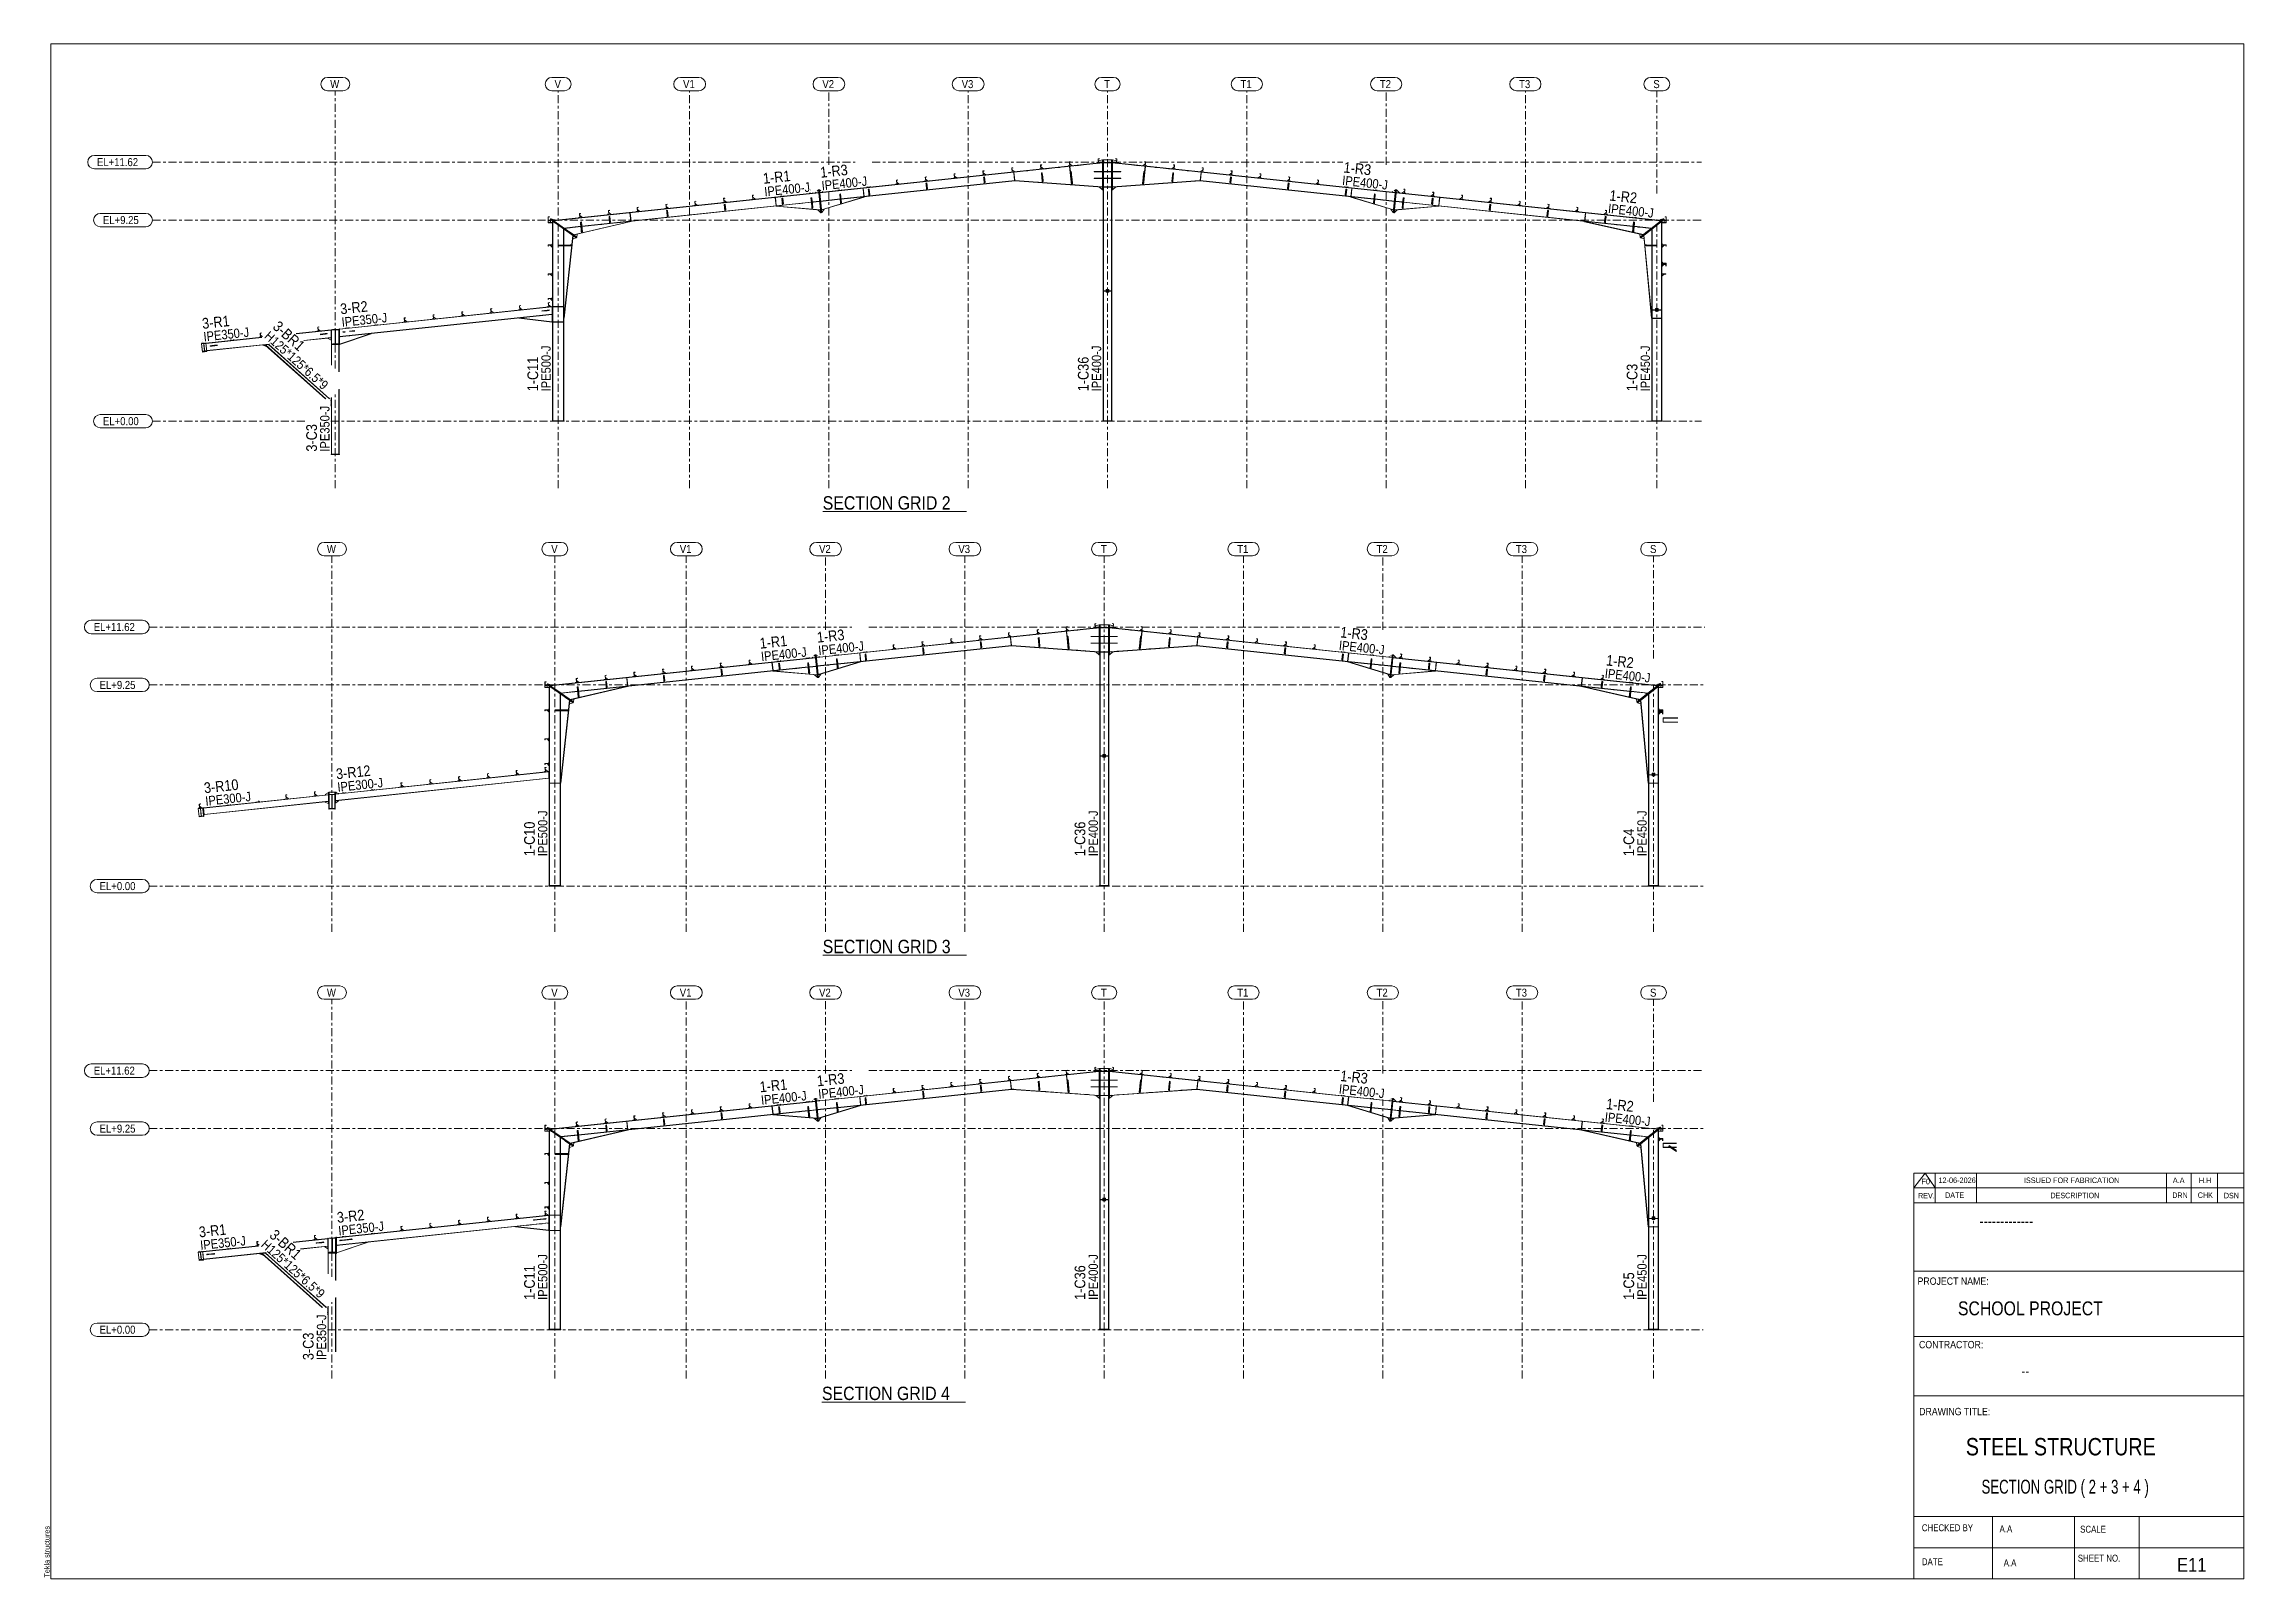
# Model space of a CAD drawing. Header units: millimetres. Extents: x -49 to 773, y -77 to 497.
import ezdxf

# ---------------------------------------------------------------- set-up
doc = ezdxf.new("R2010")
doc.units = ezdxf.units.MM
for name, pattern in [('XKITLINE00', [0]), ('XKITLINE02', [4, 2, -2]), ('XKITLINE03', [6, 3, -1, 1, -1])]:
    doc.linetypes.add(name, pattern=pattern)
for name, color, linetype, lineweight in [('DrawingSheet', 5, 'Continuous', 0), ('OtherObjectType', 7, 'Continuous', 0), ('Part', 2, 'Continuous', 0), ('PartMark', 7, 'Continuous', 0), ('S-grid', 1, 'Continuous', 0)]:
    doc.layers.add(name, color=color, linetype=linetype, lineweight=lineweight)
doc.styles.add('@ARIAL_UNICODE_MS_BOLD', font='ARIAL.TTF')
doc.styles.add('ARIAL', font='ARIAL.TTF')
doc.styles.add('ARIAL_NARROW', font='ARIALN.TTF')
doc.styles.add('COMIC_SANS_MS_BOLD', font='COMICBD.TTF')
doc.styles.add('SWIS721_EX_BT', font='ARIAL.TTF')
doc.styles.add('SWISSE', font='ARIAL.TTF')

# ---------------------------------------------------------------- blocks, each defined once
blk = doc.blocks.new('*A1')
at = {"layer": 'Part'}
blk.add_hatch(color=3, dxfattribs=at).paths.add_polyline_path([(268.17, 106.83), (268.59, 106.87), (268.6, 106.75), (268.58, 106.74), (268.57, 106.85), (268.19, 106.81), (268.34, 105.32), (267.93, 105.28), (267.92, 105.4), (267.93, 105.4), (267.94, 105.29), (268.33, 105.33)], flags=17)
blk = doc.blocks.new('*A2')
at = {"layer": 'Part'}
blk.add_hatch(color=3, dxfattribs=at).paths.add_polyline_path([(268.17, 106.83), (268.59, 106.87), (268.6, 106.75), (268.58, 106.74), (268.57, 106.85), (268.19, 106.81), (268.34, 105.32), (267.93, 105.28), (267.92, 105.4), (267.93, 105.4), (267.94, 105.29), (268.33, 105.33)], flags=17)
blk = doc.blocks.new('*A3')
at = {"layer": 'Part'}
blk.add_hatch(color=3, dxfattribs=at).paths.add_polyline_path([(511.6, 95.48), (511.6, 95.5), (511.93, 95.47), (511.89, 95.05), (511.87, 95.05), (511.91, 95.45)], flags=17)
blk = doc.blocks.new('*A4')
at = {"layer": 'Part'}
blk.add_hatch(color=3, dxfattribs=at).paths.add_polyline_path([(533.14, 93.21), (533.15, 93.23), (533.48, 93.19), (533.43, 92.77), (533.42, 92.78), (533.46, 93.18)], flags=17)
blk = doc.blocks.new('*A5')
at = {"layer": 'Part'}
blk.add_hatch(color=3, dxfattribs=at).paths.add_polyline_path([(543.82, 91.13), (543.82, 91.15), (544.15, 91.12), (544.09, 90.56), (544.08, 90.56), (544.13, 91.09)], flags=17)
blk = doc.blocks.new('*A6')
at = {"layer": 'Part'}
blk.add_hatch(color=3, dxfattribs=at).paths.add_polyline_path([(559.83, 84.52), (561.05, 83.68), (561.05, 83.66), (559.8, 84.52)], flags=17)
blk = doc.blocks.new('*A7')
at = {"layer": 'Part'}
blk.add_hatch(color=3, dxfattribs=at).paths.add_polyline_path([(203.78, 97.74), (204.12, 97.78), (204.12, 97.75), (203.8, 97.72), (203.84, 97.32), (203.83, 97.32)], flags=17)
blk = doc.blocks.new('*A8')
at = {"layer": 'Part'}
blk.add_hatch(color=3, dxfattribs=at).paths.add_polyline_path([(225.33, 100.01), (225.66, 100.05), (225.66, 100.03), (225.35, 99.99), (225.39, 99.59), (225.38, 99.59)], flags=17)
blk = doc.blocks.new('*A9')
at = {"layer": 'Part'}
blk.add_hatch(color=3, dxfattribs=at).paths.add_polyline_path([(236.21, 100.13), (236.54, 100.17), (236.55, 100.14), (236.23, 100.11), (236.29, 99.57), (236.27, 99.56)], flags=17)
blk = doc.blocks.new('*A10')
at = {"layer": 'Part'}
blk.add_hatch(color=3, dxfattribs=at).paths.add_polyline_path([(246.95, 101.58), (247.28, 101.62), (247.29, 101.59), (246.97, 101.56), (247.02, 101.07), (247.01, 101.06)], flags=17)
blk = doc.blocks.new('*A11')
at = {"layer": 'Part'}
blk.add_hatch(color=3, dxfattribs=at).paths.add_polyline_path([(257.65, 103.42), (257.98, 103.46), (257.99, 103.44), (257.67, 103.4), (257.71, 103), (257.7, 103)], flags=17)
blk = doc.blocks.new('*A12')
at = {"layer": 'Part'}
blk.add_hatch(color=3, dxfattribs=at).paths.add_polyline_path([(65.8, 50.58), (65.87, 50.55), (65.9, 50.5), (65.88, 50.45), (65.82, 50.4), (65.74, 50.38), (65.66, 50.39), (65.59, 50.42), (65.56, 50.47), (65.58, 50.52), (65.64, 50.56), (65.72, 50.59)], flags=17)
blk = doc.blocks.new('*A13')
at = {"layer": 'Part'}
blk.add_hatch(color=3, dxfattribs=at).paths.add_polyline_path([(62.57, 53.02), (62.98, 53.06), (63, 52.94), (62.98, 52.93), (62.97, 53.04), (62.58, 53), (62.74, 51.51), (62.33, 51.47), (62.31, 51.59), (62.33, 51.59), (62.34, 51.48), (62.73, 51.52)], flags=17)
blk = doc.blocks.new('*A14')
at = {"layer": 'Part'}
blk.add_hatch(color=3, dxfattribs=at).paths.add_polyline_path([(62.57, 53.02), (62.98, 53.06), (63, 52.94), (62.98, 52.93), (62.97, 53.04), (62.58, 53), (62.74, 51.51), (62.33, 51.47), (62.31, 51.59), (62.33, 51.59), (62.34, 51.48), (62.73, 51.52)], flags=17)
blk = doc.blocks.new('*A15')
at = {"layer": 'Part'}
blk.add_hatch(color=3, dxfattribs=at).paths.add_polyline_path([(84.12, 55.29), (84.53, 55.33), (84.54, 55.21), (84.53, 55.21), (84.52, 55.32), (84.13, 55.28), (84.29, 53.78), (83.88, 53.74), (83.86, 53.86), (83.88, 53.86), (83.89, 53.75), (84.27, 53.8)], flags=17)
blk = doc.blocks.new('*A16')
at = {"layer": 'Part'}
blk.add_hatch(color=3, dxfattribs=at).paths.add_polyline_path([(84.12, 55.29), (84.53, 55.33), (84.54, 55.21), (84.53, 55.21), (84.52, 55.32), (84.13, 55.28), (84.29, 53.78), (83.88, 53.74), (83.86, 53.86), (83.88, 53.86), (83.89, 53.75), (84.27, 53.8)], flags=17)
blk = doc.blocks.new('*A17')
at = {"layer": 'Part'}
blk.add_hatch(color=3, dxfattribs=at).paths.add_polyline_path([(105.66, 57.56), (106.08, 57.6), (106.09, 57.48), (106.08, 57.48), (106.06, 57.59), (105.68, 57.55), (105.84, 56.05), (105.42, 56.01), (105.41, 56.14), (105.42, 56.14), (105.44, 56.03), (105.82, 56.07)], flags=17)
blk = doc.blocks.new('*A18')
at = {"layer": 'Part'}
blk.add_hatch(color=3, dxfattribs=at).paths.add_polyline_path([(105.66, 57.56), (106.08, 57.6), (106.09, 57.48), (106.08, 57.48), (106.06, 57.59), (105.68, 57.55), (105.84, 56.05), (105.42, 56.01), (105.41, 56.14), (105.42, 56.14), (105.44, 56.03), (105.82, 56.07)], flags=17)
blk = doc.blocks.new('*A19')
at = {"layer": 'Part'}
blk.add_hatch(color=3, dxfattribs=at).paths.add_polyline_path([(73.34, 54.15), (73.76, 54.2), (73.77, 54.07), (73.75, 54.07), (73.74, 54.18), (73.36, 54.14), (73.52, 52.65), (73.1, 52.6), (73.09, 52.73), (73.1, 52.73), (73.11, 52.62), (73.5, 52.66)], flags=17)
blk = doc.blocks.new('*A20')
at = {"layer": 'Part'}
blk.add_hatch(color=3, dxfattribs=at).paths.add_polyline_path([(73.34, 54.15), (73.76, 54.2), (73.77, 54.07), (73.75, 54.07), (73.74, 54.18), (73.36, 54.14), (73.52, 52.65), (73.1, 52.6), (73.09, 52.73), (73.1, 52.73), (73.11, 52.62), (73.5, 52.66)], flags=17)
blk = doc.blocks.new('*A21')
at = {"layer": 'Part'}
blk.add_hatch(color=3, dxfattribs=at).paths.add_polyline_path([(94.89, 56.42), (95.3, 56.47), (95.32, 56.34), (95.3, 56.34), (95.29, 56.45), (94.91, 56.41), (95.06, 54.92), (94.65, 54.87), (94.64, 55), (94.65, 55), (94.66, 54.89), (95.05, 54.93)], flags=17)
blk = doc.blocks.new('*A22')
at = {"layer": 'Part'}
blk.add_hatch(color=3, dxfattribs=at).paths.add_polyline_path([(94.89, 56.42), (95.3, 56.47), (95.32, 56.34), (95.3, 56.34), (95.29, 56.45), (94.91, 56.41), (95.06, 54.92), (94.65, 54.87), (94.64, 55), (94.65, 55), (94.66, 54.89), (95.05, 54.93)], flags=17)
blk = doc.blocks.new('*A23')
at = {"layer": 'Part'}
blk.add_hatch(color=3, dxfattribs=at).paths.add_polyline_path([(57.29, 45.54), (57.29, 45.64), (59.38, 45.64), (59.38, 45.54)], flags=17)
blk = doc.blocks.new('*A24')
at = {"layer": 'Part'}
blk.add_hatch(color=3, dxfattribs=at).paths.add_polyline_path([(57.29, 50.86), (57.29, 50.96), (59.38, 50.96), (59.38, 50.86)], flags=17)
blk = doc.blocks.new('*A25')
at = {"layer": 'Part'}
blk.add_hatch(color=3, dxfattribs=at).paths.add_polyline_path([(58.31, 45.64), (58.31, 50.86), (58.35, 50.86), (58.35, 45.64)], flags=17)
blk = doc.blocks.new('*A26')
at = {"layer": 'Part'}
blk.add_hatch(color=3, dxfattribs=at).paths.add_polyline_path([(8.7, 47.33), (9.11, 47.38), (9.13, 47.25), (9.11, 47.25), (9.1, 47.36), (8.72, 47.32), (8.87, 45.83), (8.46, 45.78), (8.45, 45.91), (8.46, 45.91), (8.47, 45.8), (8.86, 45.84)], flags=17)
blk = doc.blocks.new('*A27')
at = {"layer": 'Part'}
blk.add_hatch(color=3, dxfattribs=at).paths.add_polyline_path([(8.7, 47.33), (9.11, 47.38), (9.13, 47.25), (9.11, 47.25), (9.1, 47.36), (8.72, 47.32), (8.87, 45.83), (8.46, 45.78), (8.45, 45.91), (8.46, 45.91), (8.47, 45.8), (8.86, 45.84)], flags=17)
blk = doc.blocks.new('*A28')
at = {"layer": 'Part'}
blk.add_hatch(color=3, dxfattribs=at).paths.add_polyline_path([(14.31, 45.15), (14.36, 45.12), (14.39, 45.07), (14.38, 45.01), (14.33, 44.97), (14.27, 44.95), (14.21, 44.96), (14.16, 44.99), (14.13, 45.04), (14.14, 45.09), (14.19, 45.14), (14.25, 45.16)], flags=17)
blk = doc.blocks.new('*A29')
at = {"layer": 'Part'}
blk.add_hatch(color=3, dxfattribs=at).paths.add_polyline_path([(19.47, 48.47), (19.89, 48.51), (19.9, 48.39), (19.89, 48.39), (19.88, 48.5), (19.49, 48.46), (19.65, 46.96), (19.23, 46.92), (19.22, 47.04), (19.24, 47.05), (19.25, 46.94), (19.63, 46.98)], flags=17)
blk = doc.blocks.new('*A30')
at = {"layer": 'Part'}
blk.add_hatch(color=3, dxfattribs=at).paths.add_polyline_path([(19.47, 48.47), (19.89, 48.51), (19.9, 48.39), (19.89, 48.39), (19.88, 48.5), (19.49, 48.46), (19.65, 46.96), (19.23, 46.92), (19.22, 47.04), (19.24, 47.05), (19.25, 46.94), (19.63, 46.98)], flags=17)
blk = doc.blocks.new('*A31')
at = {"layer": 'Part'}
blk.add_hatch(color=3, dxfattribs=at).paths.add_polyline_path([(30.25, 49.61), (30.66, 49.65), (30.68, 49.53), (30.66, 49.52), (30.65, 49.63), (30.26, 49.59), (30.42, 48.1), (30.01, 48.06), (29.99, 48.18), (30.01, 48.18), (30.02, 48.07), (30.41, 48.11)], flags=17)
blk = doc.blocks.new('*A32')
at = {"layer": 'Part'}
blk.add_hatch(color=3, dxfattribs=at).paths.add_polyline_path([(30.25, 49.61), (30.66, 49.65), (30.68, 49.53), (30.66, 49.52), (30.65, 49.63), (30.26, 49.59), (30.42, 48.1), (30.01, 48.06), (29.99, 48.18), (30.01, 48.18), (30.02, 48.07), (30.41, 48.11)], flags=17)
blk = doc.blocks.new('*A33')
at = {"layer": 'Part'}
blk.add_hatch(color=3, dxfattribs=at).paths.add_polyline_path([(8.66, 42.65), (10.32, 42.82), (10.32, 42.75), (8.67, 42.58)], flags=17)
blk = doc.blocks.new('*A34')
at = {"layer": 'Part'}
blk.add_hatch(color=3, dxfattribs=at).paths.add_polyline_path([(8.34, 45.69), (10, 45.86), (10, 45.8), (8.34, 45.62)], flags=17)
blk = doc.blocks.new('*A35')
at = {"layer": 'Part'}
blk.add_hatch(color=3, dxfattribs=at).paths.add_polyline_path([(9.16, 45.71), (9.19, 45.71), (9.5, 42.73), (9.47, 42.73)], flags=17)
blk = doc.blocks.new('*A36')
at = {"layer": 'Part'}
blk.add_hatch(color=3, dxfattribs=at).paths.add_polyline_path([(52.6, 49.19), (52.65, 49.16), (52.67, 49.11), (52.66, 49.05), (52.62, 49.01), (52.55, 48.99), (52.49, 49), (52.44, 49.03), (52.42, 49.08), (52.43, 49.13), (52.47, 49.18), (52.53, 49.2)], flags=17)
blk = doc.blocks.new('*A37')
at = {"layer": 'Part'}
blk.add_hatch(color=3, dxfattribs=at).paths.add_polyline_path([(41.02, 50.74), (41.44, 50.79), (41.45, 50.66), (41.43, 50.66), (41.42, 50.77), (41.04, 50.73), (41.2, 49.24), (40.78, 49.19), (40.77, 49.32), (40.78, 49.32), (40.79, 49.21), (41.18, 49.25)], flags=17)
blk = doc.blocks.new('*A38')
at = {"layer": 'Part'}
blk.add_hatch(color=3, dxfattribs=at).paths.add_polyline_path([(41.02, 50.74), (41.44, 50.79), (41.45, 50.66), (41.43, 50.66), (41.42, 50.77), (41.04, 50.73), (41.2, 49.24), (40.78, 49.19), (40.77, 49.32), (40.78, 49.32), (40.79, 49.21), (41.18, 49.25)], flags=17)
blk = doc.blocks.new('*A39')
at = {"layer": 'Part'}
blk.add_hatch(color=3, dxfattribs=at).paths.add_polyline_path([(51.79, 51.88), (52.21, 51.92), (52.22, 51.8), (52.21, 51.8), (52.2, 51.91), (51.81, 51.87), (51.97, 50.37), (51.55, 50.33), (51.54, 50.45), (51.56, 50.45), (51.57, 50.35), (51.95, 50.39)], flags=17)
blk = doc.blocks.new('*A40')
at = {"layer": 'Part'}
blk.add_hatch(color=3, dxfattribs=at).paths.add_polyline_path([(51.79, 51.88), (52.21, 51.92), (52.22, 51.8), (52.21, 51.8), (52.2, 51.91), (51.81, 51.87), (51.97, 50.37), (51.55, 50.33), (51.54, 50.45), (51.56, 50.45), (51.57, 50.35), (51.95, 50.39)], flags=17)
blk = doc.blocks.new('*A41')
at = {"layer": 'Part'}
blk.add_hatch(color=3, dxfattribs=at).paths.add_polyline_path([(160.69, 93.19), (161.02, 93.23), (161.02, 93.21), (160.71, 93.18), (160.75, 92.78), (160.73, 92.77)], flags=17)
blk = doc.blocks.new('*A42')
at = {"layer": 'Part'}
blk.add_hatch(color=3, dxfattribs=at).paths.add_polyline_path([(182.24, 95.47), (182.57, 95.5), (182.57, 95.48), (182.26, 95.45), (182.3, 95.05), (182.28, 95.05)], flags=17)
blk = doc.blocks.new('*A43')
at = {"layer": 'Part'}
blk.add_hatch(color=3, dxfattribs=at).paths.add_polyline_path([(192.76, 98.87), (193.17, 98.92), (193.18, 98.79), (193.17, 98.79), (193.16, 98.9), (192.77, 98.86), (192.93, 97.37), (192.52, 97.32), (192.5, 97.45), (192.52, 97.45), (192.53, 97.34), (192.91, 97.38)], flags=17)
blk = doc.blocks.new('*A44')
at = {"layer": 'Part'}
blk.add_hatch(color=3, dxfattribs=at).paths.add_polyline_path([(192.76, 98.87), (193.17, 98.92), (193.18, 98.79), (193.17, 98.79), (193.16, 98.9), (192.77, 98.86), (192.93, 97.37), (192.52, 97.32), (192.5, 97.45), (192.52, 97.45), (192.53, 97.34), (192.91, 97.38)], flags=17)
blk = doc.blocks.new('*A45')
at = {"layer": 'Part'}
blk.add_hatch(color=3, dxfattribs=at).paths.add_polyline_path([(203.53, 100.01), (203.94, 100.05), (203.96, 99.93), (203.94, 99.93), (203.93, 100.04), (203.55, 100), (203.7, 98.5), (203.29, 98.46), (203.28, 98.58), (203.29, 98.58), (203.3, 98.47), (203.69, 98.52)], flags=17)
blk = doc.blocks.new('*A46')
at = {"layer": 'Part'}
blk.add_hatch(color=3, dxfattribs=at).paths.add_polyline_path([(203.53, 100.01), (203.94, 100.05), (203.96, 99.93), (203.94, 99.93), (203.93, 100.04), (203.55, 100), (203.7, 98.5), (203.29, 98.46), (203.28, 98.58), (203.29, 98.58), (203.3, 98.47), (203.69, 98.52)], flags=17)
blk = doc.blocks.new('*A47')
at = {"layer": 'Part'}
blk.add_hatch(color=3, dxfattribs=at).paths.add_polyline_path([(214.3, 101.15), (214.72, 101.19), (214.73, 101.06), (214.72, 101.06), (214.7, 101.17), (214.32, 101.13), (214.48, 99.64), (214.06, 99.59), (214.05, 99.72), (214.06, 99.72), (214.08, 99.61), (214.46, 99.65)], flags=17)
blk = doc.blocks.new('*A48')
at = {"layer": 'Part'}
blk.add_hatch(color=3, dxfattribs=at).paths.add_polyline_path([(214.3, 101.15), (214.72, 101.19), (214.73, 101.06), (214.72, 101.06), (214.7, 101.17), (214.32, 101.13), (214.48, 99.64), (214.06, 99.59), (214.05, 99.72), (214.06, 99.72), (214.08, 99.61), (214.46, 99.65)], flags=17)
blk = doc.blocks.new('*A49')
at = {"layer": 'Part'}
blk.add_hatch(color=3, dxfattribs=at).paths.add_polyline_path([(225.08, 102.28), (225.49, 102.33), (225.5, 102.2), (225.49, 102.2), (225.48, 102.31), (225.09, 102.27), (225.25, 100.77), (224.84, 100.73), (224.82, 100.86), (224.84, 100.86), (224.85, 100.75), (225.23, 100.79)], flags=17)
blk = doc.blocks.new('*A50')
at = {"layer": 'Part'}
blk.add_hatch(color=3, dxfattribs=at).paths.add_polyline_path([(225.08, 102.28), (225.49, 102.33), (225.5, 102.2), (225.49, 102.2), (225.48, 102.31), (225.09, 102.27), (225.25, 100.77), (224.84, 100.73), (224.82, 100.86), (224.84, 100.86), (224.85, 100.75), (225.23, 100.79)], flags=17)
blk = doc.blocks.new('*A51')
at = {"layer": 'Part'}
blk.add_hatch(color=3, dxfattribs=at).paths.add_polyline_path([(235.85, 103.42), (236.26, 103.46), (236.28, 103.34), (236.26, 103.34), (236.25, 103.45), (235.87, 103.4), (236.02, 101.91), (235.61, 101.87), (235.6, 101.99), (235.61, 101.99), (235.62, 101.88), (236.01, 101.92)], flags=17)
blk = doc.blocks.new('*A52')
at = {"layer": 'Part'}
blk.add_hatch(color=3, dxfattribs=at).paths.add_polyline_path([(235.85, 103.42), (236.26, 103.46), (236.28, 103.34), (236.26, 103.34), (236.25, 103.45), (235.87, 103.4), (236.02, 101.91), (235.61, 101.87), (235.6, 101.99), (235.61, 101.99), (235.62, 101.88), (236.01, 101.92)], flags=17)
blk = doc.blocks.new('*A53')
at = {"layer": 'Part'}
blk.add_hatch(color=3, dxfattribs=at).paths.add_polyline_path([(246.62, 104.55), (247.04, 104.6), (247.05, 104.47), (247.04, 104.47), (247.02, 104.58), (246.64, 104.54), (246.8, 103.05), (246.38, 103), (246.37, 103.13), (246.38, 103.13), (246.4, 103.02), (246.78, 103.06)], flags=17)
blk = doc.blocks.new('*A54')
at = {"layer": 'Part'}
blk.add_hatch(color=3, dxfattribs=at).paths.add_polyline_path([(246.62, 104.55), (247.04, 104.6), (247.05, 104.47), (247.04, 104.47), (247.02, 104.58), (246.64, 104.54), (246.8, 103.05), (246.38, 103), (246.37, 103.13), (246.38, 103.13), (246.4, 103.02), (246.78, 103.06)], flags=17)
blk = doc.blocks.new('*A55')
at = {"layer": 'Part'}
blk.add_hatch(color=3, dxfattribs=at).paths.add_polyline_path([(257.4, 105.69), (257.81, 105.73), (257.82, 105.61), (257.81, 105.61), (257.8, 105.72), (257.41, 105.68), (257.57, 104.18), (257.16, 104.14), (257.14, 104.26), (257.16, 104.27), (257.17, 104.16), (257.55, 104.2)], flags=17)
blk = doc.blocks.new('*A56')
at = {"layer": 'Part'}
blk.add_hatch(color=3, dxfattribs=at).paths.add_polyline_path([(257.4, 105.69), (257.81, 105.73), (257.82, 105.61), (257.81, 105.61), (257.8, 105.72), (257.41, 105.68), (257.57, 104.18), (257.16, 104.14), (257.14, 104.26), (257.16, 104.27), (257.17, 104.16), (257.55, 104.2)], flags=17)
blk = doc.blocks.new('*A57')
at = {"layer": 'Part'}
blk.add_hatch(color=3, dxfattribs=at).paths.add_polyline_path([(133.93, 57.77), (133.99, 57.74), (134.02, 57.69), (134, 57.63), (133.95, 57.59), (133.87, 57.57), (133.78, 57.57), (133.72, 57.6), (133.69, 57.65), (133.7, 57.71), (133.76, 57.75), (133.84, 57.77)], flags=17)
blk = doc.blocks.new('*A58')
at = {"layer": 'Part'}
blk.add_hatch(color=3, dxfattribs=at).paths.add_polyline_path([(127.21, 59.83), (127.62, 59.88), (127.64, 59.75), (127.62, 59.75), (127.61, 59.86), (127.23, 59.82), (127.38, 58.33), (126.97, 58.28), (126.96, 58.41), (126.97, 58.41), (126.98, 58.3), (127.37, 58.34)], flags=17)
blk = doc.blocks.new('*A59')
at = {"layer": 'Part'}
blk.add_hatch(color=3, dxfattribs=at).paths.add_polyline_path([(137.98, 60.97), (138.4, 61.01), (138.41, 60.89), (138.4, 60.89), (138.38, 61), (138, 60.96), (138.16, 59.46), (137.74, 59.42), (137.73, 59.54), (137.74, 59.55), (137.76, 59.44), (138.14, 59.48)], flags=17)
blk = doc.blocks.new('*A60')
at = {"layer": 'Part'}
blk.add_hatch(color=3, dxfattribs=at).paths.add_polyline_path([(127.21, 59.83), (127.62, 59.88), (127.64, 59.75), (127.62, 59.75), (127.61, 59.86), (127.23, 59.82), (127.38, 58.33), (126.97, 58.28), (126.96, 58.41), (126.97, 58.41), (126.98, 58.3), (127.37, 58.34)], flags=17)
blk = doc.blocks.new('*A61')
at = {"layer": 'Part'}
blk.add_hatch(color=3, dxfattribs=at).paths.add_polyline_path([(137.98, 60.97), (138.4, 61.01), (138.41, 60.89), (138.4, 60.89), (138.38, 61), (138, 60.96), (138.16, 59.46), (137.74, 59.42), (137.73, 59.54), (137.74, 59.55), (137.76, 59.44), (138.14, 59.48)], flags=17)
blk = doc.blocks.new('*A62')
at = {"layer": 'Part'}
blk.add_hatch(color=3, dxfattribs=at).paths.add_polyline_path([(116.44, 58.7), (116.85, 58.74), (116.86, 58.62), (116.85, 58.62), (116.84, 58.72), (116.45, 58.68), (116.61, 57.19), (116.2, 57.15), (116.18, 57.27), (116.2, 57.27), (116.21, 57.16), (116.59, 57.2)], flags=17)
blk = doc.blocks.new('*A63')
at = {"layer": 'Part'}
blk.add_hatch(color=3, dxfattribs=at).paths.add_polyline_path([(116.44, 58.7), (116.85, 58.74), (116.86, 58.62), (116.85, 58.62), (116.84, 58.72), (116.45, 58.68), (116.61, 57.19), (116.2, 57.15), (116.18, 57.27), (116.2, 57.27), (116.21, 57.16), (116.59, 57.2)], flags=17)
blk = doc.blocks.new('*A64')
at = {"layer": 'Part'}
blk.add_hatch(color=3, dxfattribs=at).paths.add_polyline_path([(149.66, 94.33), (150.08, 94.37), (150.09, 94.25), (150.07, 94.24), (150.06, 94.35), (149.68, 94.31), (149.84, 92.82), (149.42, 92.78), (149.41, 92.9), (149.42, 92.9), (149.43, 92.79), (149.82, 92.83)], flags=17)
blk = doc.blocks.new('*A65')
at = {"layer": 'Part'}
blk.add_hatch(color=3, dxfattribs=at).paths.add_polyline_path([(160.43, 95.46), (160.85, 95.51), (160.86, 95.38), (160.85, 95.38), (160.84, 95.49), (160.45, 95.45), (160.61, 93.96), (160.19, 93.91), (160.18, 94.04), (160.2, 94.04), (160.21, 93.93), (160.59, 93.97)], flags=17)
blk = doc.blocks.new('*A66')
at = {"layer": 'Part'}
blk.add_hatch(color=3, dxfattribs=at).paths.add_polyline_path([(160.43, 95.46), (160.85, 95.51), (160.86, 95.38), (160.85, 95.38), (160.84, 95.49), (160.45, 95.45), (160.61, 93.96), (160.19, 93.91), (160.18, 94.04), (160.2, 94.04), (160.21, 93.93), (160.59, 93.97)], flags=17)
blk = doc.blocks.new('*A67')
at = {"layer": 'Part'}
blk.add_hatch(color=3, dxfattribs=at).paths.add_polyline_path([(139.37, 72.11), (139.37, 72.12), (139.5, 72.12), (139.5, 71.71), (138, 71.71), (138, 71.32), (138.11, 71.32), (138.11, 71.31), (137.98, 71.31), (137.98, 71.72), (139.48, 71.72), (139.48, 72.11)], flags=17)
blk = doc.blocks.new('*A68')
at = {"layer": 'Part'}
blk.add_hatch(color=3, dxfattribs=at).paths.add_polyline_path([(139.37, 72.11), (139.37, 72.12), (139.5, 72.12), (139.5, 71.71), (138, 71.71), (138, 71.32), (138.11, 71.32), (138.11, 71.31), (137.98, 71.31), (137.98, 71.72), (139.48, 71.72), (139.48, 72.11)], flags=17)
blk = doc.blocks.new('*A69')
at = {"layer": 'Part'}
blk.add_hatch(color=3, dxfattribs=at).paths.add_polyline_path([(171.21, 96.6), (171.62, 96.64), (171.64, 96.52), (171.62, 96.52), (171.61, 96.63), (171.23, 96.59), (171.38, 95.09), (170.97, 95.05), (170.96, 95.17), (170.97, 95.18), (170.98, 95.07), (171.37, 95.11)], flags=17)
blk = doc.blocks.new('*A70')
at = {"layer": 'Part'}
blk.add_hatch(color=3, dxfattribs=at).paths.add_polyline_path([(171.21, 96.6), (171.62, 96.64), (171.64, 96.52), (171.62, 96.52), (171.61, 96.63), (171.23, 96.59), (171.38, 95.09), (170.97, 95.05), (170.96, 95.17), (170.97, 95.18), (170.98, 95.07), (171.37, 95.11)], flags=17)
blk = doc.blocks.new('*A71')
at = {"layer": 'Part'}
blk.add_hatch(color=3, dxfattribs=at).paths.add_polyline_path([(181.98, 97.74), (182.4, 97.78), (182.41, 97.66), (182.39, 97.65), (182.38, 97.76), (182, 97.72), (182.16, 96.23), (181.74, 96.19), (181.73, 96.31), (181.74, 96.31), (181.76, 96.2), (182.14, 96.24)], flags=17)
blk = doc.blocks.new('*A72')
at = {"layer": 'Part'}
blk.add_hatch(color=3, dxfattribs=at).paths.add_polyline_path([(181.98, 97.74), (182.4, 97.78), (182.41, 97.66), (182.39, 97.65), (182.38, 97.76), (182, 97.72), (182.16, 96.23), (181.74, 96.19), (181.73, 96.31), (181.74, 96.31), (181.76, 96.2), (182.14, 96.24)], flags=17)
blk = doc.blocks.new('*A73')
at = {"layer": 'Part'}
blk.add_hatch(color=3, dxfattribs=at).paths.add_polyline_path([(139.37, 82.94), (139.37, 82.96), (139.5, 82.96), (139.5, 82.54), (138, 82.54), (138, 82.15), (138.11, 82.15), (138.11, 82.14), (137.98, 82.14), (137.98, 82.56), (139.48, 82.56), (139.48, 82.94)], flags=17)
blk = doc.blocks.new('*A74')
at = {"layer": 'Part'}
blk.add_hatch(color=3, dxfattribs=at).paths.add_polyline_path([(139.37, 82.94), (139.37, 82.96), (139.5, 82.96), (139.5, 82.54), (138, 82.54), (138, 82.15), (138.11, 82.15), (138.11, 82.14), (137.98, 82.14), (137.98, 82.56), (139.48, 82.56), (139.48, 82.94)], flags=17)
blk = doc.blocks.new('*A75')
at = {"layer": 'Part'}
blk.add_hatch(color=3, dxfattribs=at).paths.add_polyline_path([(137.98, 91.58), (137.98, 93.1), (138.4, 93.1), (138.4, 92.97), (138.39, 92.97), (138.39, 93.08), (138, 93.08), (138, 91.59), (138.39, 91.59), (138.39, 91.7), (138.4, 91.7), (138.4, 91.58)], flags=17)
blk = doc.blocks.new('*A76')
at = {"layer": 'Part'}
blk.add_hatch(color=3, dxfattribs=at).paths.add_polyline_path([(141.78, 82.21), (141.78, 82.54), (142.44, 82.54), (142.44, 82.52), (141.82, 82.52), (141.82, 82.21)], flags=17)
blk = doc.blocks.new('*A77')
at = {"layer": 'Part'}
blk.add_hatch(color=3, dxfattribs=at).paths.add_polyline_path([(150.01, 91.12), (150.35, 91.15), (150.35, 91.13), (150.03, 91.09), (150.09, 90.56), (150.07, 90.56)], flags=17)
blk = doc.blocks.new('*A78')
at = {"layer": 'Part'}
blk.add_hatch(color=3, dxfattribs=at).paths.add_polyline_path([(139.37, 62.94), (139.37, 62.96), (139.5, 62.96), (139.5, 62.54), (138, 62.54), (138, 62.15), (138.11, 62.15), (138.11, 62.14), (137.98, 62.14), (137.98, 62.56), (139.48, 62.56), (139.48, 62.94)], flags=17)
blk = doc.blocks.new('*A79')
at = {"layer": 'Part'}
blk.add_hatch(color=3, dxfattribs=at).paths.add_polyline_path([(139.37, 62.94), (139.37, 62.96), (139.5, 62.96), (139.5, 62.54), (138, 62.54), (138, 62.15), (138.11, 62.15), (138.11, 62.14), (137.98, 62.14), (137.98, 62.56), (139.48, 62.56), (139.48, 62.94)], flags=17)
blk = doc.blocks.new('*A80')
at = {"layer": 'Part'}
blk.add_hatch(color=3, dxfattribs=at).paths.add_polyline_path([(149.66, 94.33), (150.08, 94.37), (150.09, 94.25), (150.07, 94.24), (150.06, 94.35), (149.68, 94.31), (149.84, 92.82), (149.42, 92.78), (149.41, 92.9), (149.42, 92.9), (149.43, 92.79), (149.82, 92.83)], flags=17)
blk = doc.blocks.new('*A81')
at = {"layer": 'Part'}
blk.add_hatch(color=3, dxfattribs=at).paths.add_polyline_path([(469.32, 100.75), (469.33, 100.86), (469.34, 100.86), (469.33, 100.73), (468.92, 100.77), (469.07, 102.27), (468.69, 102.31), (468.68, 102.2), (468.66, 102.2), (468.68, 102.33), (469.09, 102.28), (468.93, 100.79)], flags=17)
blk = doc.blocks.new('*A82')
at = {"layer": 'Part'}
blk.add_hatch(color=3, dxfattribs=at).paths.add_polyline_path([(458.54, 101.88), (458.56, 101.99), (458.57, 101.99), (458.56, 101.87), (458.14, 101.91), (458.3, 103.4), (457.92, 103.45), (457.9, 103.34), (457.89, 103.34), (457.9, 103.46), (458.32, 103.42), (458.16, 101.92)], flags=17)
blk = doc.blocks.new('*A83')
at = {"layer": 'Part'}
blk.add_hatch(color=3, dxfattribs=at).paths.add_polyline_path([(458.54, 101.88), (458.56, 101.99), (458.57, 101.99), (458.56, 101.87), (458.14, 101.91), (458.3, 103.4), (457.92, 103.45), (457.9, 103.34), (457.89, 103.34), (457.9, 103.46), (458.32, 103.42), (458.16, 101.92)], flags=17)
blk = doc.blocks.new('*A84')
at = {"layer": 'Part'}
h = blk.add_hatch(color=3, dxfattribs=at)
h.paths.add_polyline_path([(552.08, 57.92), (552.08, 58.75), (552.92, 58.75), (552.92, 57.92)], flags=17)
h.paths.add_polyline_path([(552.12, 58.72), (552.12, 57.95), (552.88, 57.95), (552.88, 58.72)])
blk = doc.blocks.new('*A85')
at = {"layer": 'Part'}
blk.add_hatch(color=3, dxfattribs=at).paths.add_polyline_path([(555.56, 92.99), (555.56, 93.12), (555.97, 93.12), (555.97, 91.6), (555.56, 91.6), (555.56, 91.73), (555.57, 91.73), (555.57, 91.62), (555.96, 91.62), (555.96, 93.1), (555.57, 93.1), (555.57, 92.99)], flags=17)
blk = doc.blocks.new('*A86')
at = {"layer": 'Part'}
blk.add_hatch(color=3, dxfattribs=at).paths.add_polyline_path([(457.62, 100.14), (457.62, 100.17), (457.96, 100.13), (457.9, 99.56), (457.88, 99.57), (457.94, 100.11)], flags=17)
blk = doc.blocks.new('*A87')
at = {"layer": 'Part'}
blk.add_hatch(color=3, dxfattribs=at).paths.add_polyline_path([(468.5, 100.03), (468.5, 100.05), (468.84, 100.01), (468.79, 99.59), (468.77, 99.59), (468.82, 99.99)], flags=17)
blk = doc.blocks.new('*A88')
at = {"layer": 'Part'}
blk.add_hatch(color=3, dxfattribs=at).paths.add_polyline_path([(490.05, 97.75), (490.05, 97.78), (490.38, 97.74), (490.34, 97.32), (490.32, 97.32), (490.36, 97.72)], flags=17)
blk = doc.blocks.new('*A89')
at = {"layer": 'Part'}
blk.add_hatch(color=3, dxfattribs=at).paths.add_polyline_path([(360.61, 109.94), (360.62, 109.97), (360.95, 109.94), (360.88, 109.29), (360.86, 109.29), (360.93, 109.91)], flags=17)
blk = doc.blocks.new('*A90')
at = {"layer": 'Part'}
blk.add_hatch(color=3, dxfattribs=at).paths.add_polyline_path([(371.46, 109.54), (371.47, 109.57), (371.8, 109.53), (371.74, 109.01), (371.73, 109.01), (371.78, 109.51)], flags=17)
blk = doc.blocks.new('*A91')
at = {"layer": 'Part'}
blk.add_hatch(color=3, dxfattribs=at).paths.add_polyline_path([(393.09, 107.98), (393.09, 108), (393.42, 107.97), (393.38, 107.55), (393.36, 107.55), (393.4, 107.95)], flags=17)
blk = doc.blocks.new('*A92')
at = {"layer": 'Part'}
blk.add_hatch(color=3, dxfattribs=at).paths.add_polyline_path([(414.63, 105.71), (414.64, 105.73), (414.97, 105.69), (414.92, 105.27), (414.91, 105.28), (414.95, 105.68)], flags=17)
blk = doc.blocks.new('*A93')
at = {"layer": 'Part'}
blk.add_hatch(color=3, dxfattribs=at).paths.add_polyline_path([(311.26, 111.37), (311.68, 111.42), (311.69, 111.29), (311.68, 111.29), (311.67, 111.4), (311.28, 111.36), (311.44, 109.87), (311.02, 109.82), (311.01, 109.95), (311.03, 109.95), (311.04, 109.84), (311.42, 109.88)], flags=17)
blk = doc.blocks.new('*A94')
at = {"layer": 'Part'}
blk.add_hatch(color=3, dxfattribs=at).paths.add_polyline_path([(279.2, 105.69), (279.53, 105.73), (279.53, 105.71), (279.22, 105.68), (279.26, 105.28), (279.24, 105.27)], flags=17)
blk = doc.blocks.new('*A95')
at = {"layer": 'Part'}
blk.add_hatch(color=3, dxfattribs=at).paths.add_polyline_path([(300.75, 107.97), (301.08, 108), (301.08, 107.98), (300.76, 107.95), (300.81, 107.55), (300.79, 107.55)], flags=17)
blk = doc.blocks.new('*A96')
at = {"layer": 'Part'}
blk.add_hatch(color=3, dxfattribs=at).paths.add_polyline_path([(322.04, 112.51), (322.45, 112.55), (322.47, 112.43), (322.45, 112.43), (322.44, 112.54), (322.05, 112.5), (322.21, 111), (321.8, 110.96), (321.79, 111.08), (321.8, 111.08), (321.81, 110.97), (322.2, 111.02)], flags=17)
blk = doc.blocks.new('*A97')
at = {"layer": 'Part'}
blk.add_hatch(color=3, dxfattribs=at).paths.add_polyline_path([(322.04, 112.51), (322.45, 112.55), (322.47, 112.43), (322.45, 112.43), (322.44, 112.54), (322.05, 112.5), (322.21, 111), (321.8, 110.96), (321.79, 111.08), (321.8, 111.08), (321.81, 110.97), (322.2, 111.02)], flags=17)
blk = doc.blocks.new('*A98')
at = {"layer": 'Part'}
blk.add_hatch(color=3, dxfattribs=at).paths.add_polyline_path([(332.81, 113.65), (333.23, 113.69), (333.24, 113.56), (333.22, 113.56), (333.21, 113.67), (332.83, 113.63), (332.99, 112.14), (332.57, 112.09), (332.56, 112.22), (332.57, 112.22), (332.59, 112.11), (332.97, 112.15)], flags=17)
blk = doc.blocks.new('*A99')
at = {"layer": 'Part'}
blk.add_hatch(color=3, dxfattribs=at).paths.add_polyline_path([(332.81, 113.65), (333.23, 113.69), (333.24, 113.56), (333.22, 113.56), (333.21, 113.67), (332.83, 113.63), (332.99, 112.14), (332.57, 112.09), (332.56, 112.22), (332.57, 112.22), (332.59, 112.11), (332.97, 112.15)], flags=17)
blk = doc.blocks.new('*A100')
at = {"layer": 'Part'}
blk.add_hatch(color=3, dxfattribs=at).paths.add_polyline_path([(343.59, 114.78), (344, 114.83), (344.01, 114.7), (344, 114.7), (343.99, 114.81), (343.6, 114.77), (343.76, 113.27), (343.35, 113.23), (343.33, 113.36), (343.35, 113.36), (343.36, 113.25), (343.74, 113.29)], flags=17)
blk = doc.blocks.new('*A101')
at = {"layer": 'Part'}
blk.add_hatch(color=3, dxfattribs=at).paths.add_polyline_path([(343.59, 114.78), (344, 114.83), (344.01, 114.7), (344, 114.7), (343.99, 114.81), (343.6, 114.77), (343.76, 113.27), (343.35, 113.23), (343.33, 113.36), (343.35, 113.36), (343.36, 113.25), (343.74, 113.29)], flags=17)
blk = doc.blocks.new('*A102')
at = {"layer": 'Part'}
blk.add_hatch(color=3, dxfattribs=at).paths.add_polyline_path([(333.22, 109.94), (333.55, 109.97), (333.55, 109.94), (333.24, 109.91), (333.3, 109.29), (333.29, 109.29)], flags=17)
blk = doc.blocks.new('*A103')
at = {"layer": 'Part'}
blk.add_hatch(color=3, dxfattribs=at).paths.add_polyline_path([(322.37, 109.53), (322.7, 109.57), (322.7, 109.54), (322.39, 109.51), (322.44, 109.01), (322.42, 109.01)], flags=17)
blk = doc.blocks.new('*A104')
at = {"layer": 'Part'}
blk.add_hatch(color=3, dxfattribs=at).paths.add_polyline_path([(278.94, 107.96), (279.36, 108.01), (279.37, 107.88), (279.36, 107.88), (279.35, 107.99), (278.96, 107.95), (279.12, 106.46), (278.7, 106.41), (278.69, 106.54), (278.71, 106.54), (278.72, 106.43), (279.1, 106.47)], flags=17)
blk = doc.blocks.new('*A105')
at = {"layer": 'Part'}
blk.add_hatch(color=3, dxfattribs=at).paths.add_polyline_path([(278.94, 107.96), (279.36, 108.01), (279.37, 107.88), (279.36, 107.88), (279.35, 107.99), (278.96, 107.95), (279.12, 106.46), (278.7, 106.41), (278.69, 106.54), (278.71, 106.54), (278.72, 106.43), (279.1, 106.47)], flags=17)
blk = doc.blocks.new('*A106')
at = {"layer": 'Part'}
blk.add_hatch(color=3, dxfattribs=at).paths.add_polyline_path([(289.72, 109.1), (290.13, 109.14), (290.15, 109.02), (290.13, 109.02), (290.12, 109.13), (289.73, 109.09), (289.89, 107.59), (289.48, 107.55), (289.46, 107.67), (289.48, 107.68), (289.49, 107.57), (289.88, 107.61)], flags=17)
blk = doc.blocks.new('*A107')
at = {"layer": 'Part'}
blk.add_hatch(color=3, dxfattribs=at).paths.add_polyline_path([(289.72, 109.1), (290.13, 109.14), (290.15, 109.02), (290.13, 109.02), (290.12, 109.13), (289.73, 109.09), (289.89, 107.59), (289.48, 107.55), (289.46, 107.67), (289.48, 107.68), (289.49, 107.57), (289.88, 107.61)], flags=17)
blk = doc.blocks.new('*A108')
at = {"layer": 'Part'}
blk.add_hatch(color=3, dxfattribs=at).paths.add_polyline_path([(300.49, 110.24), (300.91, 110.28), (300.92, 110.16), (300.9, 110.15), (300.89, 110.26), (300.51, 110.22), (300.67, 108.73), (300.25, 108.69), (300.24, 108.81), (300.25, 108.81), (300.26, 108.7), (300.65, 108.74)], flags=17)
blk = doc.blocks.new('*A109')
at = {"layer": 'Part'}
blk.add_hatch(color=3, dxfattribs=at).paths.add_polyline_path([(300.49, 110.24), (300.91, 110.28), (300.92, 110.16), (300.9, 110.15), (300.89, 110.26), (300.51, 110.22), (300.67, 108.73), (300.25, 108.69), (300.24, 108.81), (300.25, 108.81), (300.26, 108.7), (300.65, 108.74)], flags=17)
blk = doc.blocks.new('*A110')
at = {"layer": 'Part'}
blk.add_hatch(color=3, dxfattribs=at).paths.add_polyline_path([(311.26, 111.37), (311.68, 111.42), (311.69, 111.29), (311.68, 111.29), (311.67, 111.4), (311.28, 111.36), (311.44, 109.87), (311.02, 109.82), (311.01, 109.95), (311.03, 109.95), (311.04, 109.84), (311.42, 109.88)], flags=17)
blk = doc.blocks.new('*A111')
at = {"layer": 'Part'}
blk.add_hatch(color=3, dxfattribs=at).paths.add_polyline_path([(415.45, 106.43), (415.46, 106.54), (415.48, 106.54), (415.46, 106.41), (415.05, 106.46), (415.21, 107.95), (414.82, 107.99), (414.81, 107.88), (414.79, 107.88), (414.81, 108.01), (415.22, 107.96), (415.06, 106.47)], flags=17)
blk = doc.blocks.new('*A112')
at = {"layer": 'Part'}
blk.add_hatch(color=3, dxfattribs=at).paths.add_polyline_path([(415.45, 106.43), (415.46, 106.54), (415.48, 106.54), (415.46, 106.41), (415.05, 106.46), (415.21, 107.95), (414.82, 107.99), (414.81, 107.88), (414.79, 107.88), (414.81, 108.01), (415.22, 107.96), (415.06, 106.47)], flags=17)
blk = doc.blocks.new('*A113')
at = {"layer": 'Part'}
blk.add_hatch(color=3, dxfattribs=at).paths.add_polyline_path([(404.68, 107.57), (404.69, 107.68), (404.7, 107.67), (404.69, 107.55), (404.27, 107.59), (404.43, 109.09), (404.05, 109.13), (404.04, 109.02), (404.02, 109.02), (404.03, 109.14), (404.45, 109.1), (404.29, 107.61)], flags=17)
blk = doc.blocks.new('*A114')
at = {"layer": 'Part'}
blk.add_hatch(color=3, dxfattribs=at).paths.add_polyline_path([(404.68, 107.57), (404.69, 107.68), (404.7, 107.67), (404.69, 107.55), (404.27, 107.59), (404.43, 109.09), (404.05, 109.13), (404.04, 109.02), (404.02, 109.02), (404.03, 109.14), (404.45, 109.1), (404.29, 107.61)], flags=17)
blk = doc.blocks.new('*A115')
at = {"layer": 'Part'}
blk.add_hatch(color=3, dxfattribs=at).paths.add_polyline_path([(393.9, 108.7), (393.91, 108.81), (393.93, 108.81), (393.92, 108.69), (393.5, 108.73), (393.66, 110.22), (393.27, 110.26), (393.26, 110.15), (393.25, 110.16), (393.26, 110.28), (393.68, 110.24), (393.52, 108.74)], flags=17)
blk = doc.blocks.new('*A116')
at = {"layer": 'Part'}
blk.add_hatch(color=3, dxfattribs=at).paths.add_polyline_path([(393.9, 108.7), (393.91, 108.81), (393.93, 108.81), (393.92, 108.69), (393.5, 108.73), (393.66, 110.22), (393.27, 110.26), (393.26, 110.15), (393.25, 110.16), (393.26, 110.28), (393.68, 110.24), (393.52, 108.74)], flags=17)
blk = doc.blocks.new('*A117')
at = {"layer": 'Part'}
blk.add_hatch(color=3, dxfattribs=at).paths.add_polyline_path([(383.13, 109.84), (383.14, 109.95), (383.16, 109.95), (383.14, 109.82), (382.73, 109.87), (382.89, 111.36), (382.5, 111.4), (382.49, 111.29), (382.47, 111.29), (382.49, 111.42), (382.9, 111.37), (382.74, 109.88)], flags=17)
blk = doc.blocks.new('*A118')
at = {"layer": 'Part'}
blk.add_hatch(color=3, dxfattribs=at).paths.add_polyline_path([(383.13, 109.84), (383.14, 109.95), (383.16, 109.95), (383.14, 109.82), (382.73, 109.87), (382.89, 111.36), (382.5, 111.4), (382.49, 111.29), (382.47, 111.29), (382.49, 111.42), (382.9, 111.37), (382.74, 109.88)], flags=17)
blk = doc.blocks.new('*A119')
at = {"layer": 'Part'}
blk.add_hatch(color=3, dxfattribs=at).paths.add_polyline_path([(372.36, 110.97), (372.37, 111.08), (372.38, 111.08), (372.37, 110.96), (371.95, 111), (372.11, 112.5), (371.73, 112.54), (371.72, 112.43), (371.7, 112.43), (371.71, 112.55), (372.13, 112.51), (371.97, 111.02)], flags=17)
blk = doc.blocks.new('*A120')
at = {"layer": 'Part'}
blk.add_hatch(color=3, dxfattribs=at).paths.add_polyline_path([(372.36, 110.97), (372.37, 111.08), (372.38, 111.08), (372.37, 110.96), (371.95, 111), (372.11, 112.5), (371.73, 112.54), (371.72, 112.43), (371.7, 112.43), (371.71, 112.55), (372.13, 112.51), (371.97, 111.02)], flags=17)
blk = doc.blocks.new('*A121')
at = {"layer": 'Part'}
blk.add_hatch(color=3, dxfattribs=at).paths.add_polyline_path([(361.58, 112.11), (361.59, 112.22), (361.61, 112.22), (361.59, 112.09), (361.18, 112.14), (361.34, 113.63), (360.95, 113.67), (360.94, 113.56), (360.93, 113.56), (360.94, 113.69), (361.35, 113.65), (361.2, 112.15)], flags=17)
blk = doc.blocks.new('*A122')
at = {"layer": 'Part'}
blk.add_hatch(color=3, dxfattribs=at).paths.add_polyline_path([(361.58, 112.11), (361.59, 112.22), (361.61, 112.22), (361.59, 112.09), (361.18, 112.14), (361.34, 113.63), (360.95, 113.67), (360.94, 113.56), (360.93, 113.56), (360.94, 113.69), (361.35, 113.65), (361.2, 112.15)], flags=17)
blk = doc.blocks.new('*A123')
at = {"layer": 'Part'}
blk.add_hatch(color=3, dxfattribs=at).paths.add_polyline_path([(350.81, 113.25), (350.82, 113.36), (350.83, 113.36), (350.82, 113.23), (350.41, 113.27), (350.56, 114.77), (350.18, 114.81), (350.17, 114.7), (350.15, 114.7), (350.17, 114.83), (350.58, 114.78), (350.42, 113.29)], flags=17)
blk = doc.blocks.new('*A124')
at = {"layer": 'Part'}
blk.add_hatch(color=3, dxfattribs=at).paths.add_polyline_path([(350.81, 113.25), (350.82, 113.36), (350.83, 113.36), (350.82, 113.23), (350.41, 113.27), (350.56, 114.77), (350.18, 114.81), (350.17, 114.7), (350.15, 114.7), (350.17, 114.83), (350.58, 114.78), (350.42, 113.29)], flags=17)
blk = doc.blocks.new('*A125')
at = {"layer": 'Part'}
h = blk.add_hatch(color=3, dxfattribs=at)
h.paths.add_polyline_path([(346.67, 65), (346.67, 65.83), (347.5, 65.83), (347.5, 65)], flags=17)
h.paths.add_polyline_path([(346.7, 65.8), (346.7, 65.03), (347.47, 65.03), (347.47, 65.8)])
blk = doc.blocks.new('*A126')
at = {"layer": 'Part'}
blk.add_hatch(color=3, dxfattribs=at).paths.add_polyline_path([(436.18, 103.44), (436.18, 103.46), (436.52, 103.42), (436.47, 103), (436.45, 103), (436.5, 103.4)], flags=17)
blk = doc.blocks.new('*A127')
at = {"layer": 'Part'}
blk.add_hatch(color=3, dxfattribs=at).paths.add_polyline_path([(446.88, 101.59), (446.88, 101.62), (447.21, 101.58), (447.16, 101.06), (447.14, 101.07), (447.2, 101.56)], flags=17)
blk = doc.blocks.new('*A128')
at = {"layer": 'Part'}
blk.add_hatch(color=3, dxfattribs=at).paths.add_polyline_path([(544.73, 92.79), (544.74, 92.9), (544.76, 92.9), (544.75, 92.78), (544.33, 92.82), (544.49, 94.31), (544.1, 94.35), (544.09, 94.24), (544.08, 94.25), (544.09, 94.37), (544.51, 94.33), (544.35, 92.83)], flags=17)
blk = doc.blocks.new('*A129')
at = {"layer": 'Part'}
blk.add_hatch(color=3, dxfattribs=at).paths.add_polyline_path([(544.73, 92.79), (544.74, 92.9), (544.76, 92.9), (544.75, 92.78), (544.33, 92.82), (544.49, 94.31), (544.1, 94.35), (544.09, 94.24), (544.08, 94.25), (544.09, 94.37), (544.51, 94.33), (544.35, 92.83)], flags=17)
blk = doc.blocks.new('*A130')
at = {"layer": 'Part'}
blk.add_hatch(color=3, dxfattribs=at).paths.add_polyline_path([(533.96, 93.93), (533.97, 94.04), (533.99, 94.04), (533.97, 93.91), (533.56, 93.96), (533.72, 95.45), (533.33, 95.49), (533.32, 95.38), (533.3, 95.38), (533.32, 95.51), (533.73, 95.46), (533.57, 93.97)], flags=17)
blk = doc.blocks.new('*A131')
at = {"layer": 'Part'}
blk.add_hatch(color=3, dxfattribs=at).paths.add_polyline_path([(533.96, 93.93), (533.97, 94.04), (533.99, 94.04), (533.97, 93.91), (533.56, 93.96), (533.72, 95.45), (533.33, 95.49), (533.32, 95.38), (533.3, 95.38), (533.32, 95.51), (533.73, 95.46), (533.57, 93.97)], flags=17)
blk = doc.blocks.new('*A132')
at = {"layer": 'Part'}
blk.add_hatch(color=3, dxfattribs=at).paths.add_polyline_path([(523.19, 95.07), (523.2, 95.18), (523.21, 95.17), (523.2, 95.05), (522.78, 95.09), (522.94, 96.59), (522.56, 96.63), (522.55, 96.52), (522.53, 96.52), (522.54, 96.64), (522.96, 96.6), (522.8, 95.11)], flags=17)
blk = doc.blocks.new('*A133')
at = {"layer": 'Part'}
blk.add_hatch(color=3, dxfattribs=at).paths.add_polyline_path([(523.19, 95.07), (523.2, 95.18), (523.21, 95.17), (523.2, 95.05), (522.78, 95.09), (522.94, 96.59), (522.56, 96.63), (522.55, 96.52), (522.53, 96.52), (522.54, 96.64), (522.96, 96.6), (522.8, 95.11)], flags=17)
blk = doc.blocks.new('*A134')
at = {"layer": 'Part'}
blk.add_hatch(color=3, dxfattribs=at).paths.add_polyline_path([(512.41, 96.2), (512.42, 96.31), (512.44, 96.31), (512.42, 96.19), (512.01, 96.23), (512.17, 97.72), (511.78, 97.76), (511.77, 97.65), (511.76, 97.66), (511.77, 97.78), (512.18, 97.74), (512.03, 96.24)], flags=17)
blk = doc.blocks.new('*A135')
at = {"layer": 'Part'}
blk.add_hatch(color=3, dxfattribs=at).paths.add_polyline_path([(512.41, 96.2), (512.42, 96.31), (512.44, 96.31), (512.42, 96.19), (512.01, 96.23), (512.17, 97.72), (511.78, 97.76), (511.77, 97.65), (511.76, 97.66), (511.77, 97.78), (512.18, 97.74), (512.03, 96.24)], flags=17)
blk = doc.blocks.new('*A136')
at = {"layer": 'Part'}
blk.add_hatch(color=3, dxfattribs=at).paths.add_polyline_path([(501.64, 97.34), (501.65, 97.45), (501.66, 97.45), (501.65, 97.32), (501.24, 97.37), (501.39, 98.86), (501.01, 98.9), (501, 98.79), (500.98, 98.79), (501, 98.92), (501.41, 98.87), (501.25, 97.38)], flags=17)
blk = doc.blocks.new('*A137')
at = {"layer": 'Part'}
blk.add_hatch(color=3, dxfattribs=at).paths.add_polyline_path([(501.64, 97.34), (501.65, 97.45), (501.66, 97.45), (501.65, 97.32), (501.24, 97.37), (501.39, 98.86), (501.01, 98.9), (501, 98.79), (500.98, 98.79), (501, 98.92), (501.41, 98.87), (501.25, 97.38)], flags=17)
blk = doc.blocks.new('*A138')
at = {"layer": 'Part'}
blk.add_hatch(color=3, dxfattribs=at).paths.add_polyline_path([(490.86, 98.47), (490.88, 98.58), (490.89, 98.58), (490.88, 98.46), (490.46, 98.5), (490.62, 100), (490.24, 100.04), (490.22, 99.93), (490.21, 99.93), (490.22, 100.05), (490.64, 100.01), (490.48, 98.52)], flags=17)
blk = doc.blocks.new('*A139')
at = {"layer": 'Part'}
blk.add_hatch(color=3, dxfattribs=at).paths.add_polyline_path([(490.86, 98.47), (490.88, 98.58), (490.89, 98.58), (490.88, 98.46), (490.46, 98.5), (490.62, 100), (490.24, 100.04), (490.22, 99.93), (490.21, 99.93), (490.22, 100.05), (490.64, 100.01), (490.48, 98.52)], flags=17)
blk = doc.blocks.new('*A140')
at = {"layer": 'Part'}
blk.add_hatch(color=3, dxfattribs=at).paths.add_polyline_path([(480.09, 99.61), (480.1, 99.72), (480.12, 99.72), (480.1, 99.59), (479.69, 99.64), (479.85, 101.13), (479.46, 101.17), (479.45, 101.06), (479.44, 101.06), (479.45, 101.19), (479.86, 101.15), (479.71, 99.65)], flags=17)
blk = doc.blocks.new('*A141')
at = {"layer": 'Part'}
blk.add_hatch(color=3, dxfattribs=at).paths.add_polyline_path([(480.09, 99.61), (480.1, 99.72), (480.12, 99.72), (480.1, 99.59), (479.69, 99.64), (479.85, 101.13), (479.46, 101.17), (479.45, 101.06), (479.44, 101.06), (479.45, 101.19), (479.86, 101.15), (479.71, 99.65)], flags=17)
blk = doc.blocks.new('*A142')
at = {"layer": 'Part'}
blk.add_hatch(color=3, dxfattribs=at).paths.add_polyline_path([(469.32, 100.75), (469.33, 100.86), (469.34, 100.86), (469.33, 100.73), (468.92, 100.77), (469.07, 102.27), (468.69, 102.31), (468.68, 102.2), (468.66, 102.2), (468.68, 102.33), (469.09, 102.28), (468.93, 100.79)], flags=17)
blk = doc.blocks.new('*A143')
at = {"layer": 'Part'}
blk.add_hatch(color=3, dxfattribs=at).paths.add_polyline_path([(447.77, 103.02), (447.78, 103.13), (447.8, 103.13), (447.78, 103), (447.37, 103.05), (447.53, 104.54), (447.14, 104.58), (447.13, 104.47), (447.12, 104.47), (447.13, 104.6), (447.54, 104.55), (447.39, 103.06)], flags=17)
blk = doc.blocks.new('*A144')
at = {"layer": 'Part'}
blk.add_hatch(color=3, dxfattribs=at).paths.add_polyline_path([(447.77, 103.02), (447.78, 103.13), (447.8, 103.13), (447.78, 103), (447.37, 103.05), (447.53, 104.54), (447.14, 104.58), (447.13, 104.47), (447.12, 104.47), (447.13, 104.6), (447.54, 104.55), (447.39, 103.06)], flags=17)
blk = doc.blocks.new('*A145')
at = {"layer": 'Part'}
blk.add_hatch(color=3, dxfattribs=at).paths.add_polyline_path([(437, 104.16), (437.01, 104.27), (437.02, 104.26), (437.01, 104.14), (436.6, 104.18), (436.75, 105.68), (436.37, 105.72), (436.36, 105.61), (436.34, 105.61), (436.36, 105.73), (436.77, 105.69), (436.61, 104.2)], flags=17)
blk = doc.blocks.new('*A146')
at = {"layer": 'Part'}
blk.add_hatch(color=3, dxfattribs=at).paths.add_polyline_path([(437, 104.16), (437.01, 104.27), (437.02, 104.26), (437.01, 104.14), (436.6, 104.18), (436.75, 105.68), (436.37, 105.72), (436.36, 105.61), (436.34, 105.61), (436.36, 105.73), (436.77, 105.69), (436.61, 104.2)], flags=17)
blk = doc.blocks.new('*A147')
at = {"layer": 'Part'}
blk.add_hatch(color=3, dxfattribs=at).paths.add_polyline_path([(426.22, 105.29), (426.23, 105.4), (426.25, 105.4), (426.24, 105.28), (425.82, 105.32), (425.98, 106.81), (425.59, 106.85), (425.58, 106.74), (425.57, 106.75), (425.58, 106.87), (426, 106.83), (425.84, 105.33)], flags=17)
blk = doc.blocks.new('*A148')
at = {"layer": 'Part'}
blk.add_hatch(color=3, dxfattribs=at).paths.add_polyline_path([(426.22, 105.29), (426.23, 105.4), (426.25, 105.4), (426.24, 105.28), (425.82, 105.32), (425.98, 106.81), (425.59, 106.85), (425.58, 106.74), (425.57, 106.75), (425.58, 106.87), (426, 106.83), (425.84, 105.33)], flags=17)
blk = doc.blocks.new('*A149')
at = {"layer": 'Part'}
blk.add_hatch(color=3, dxfattribs=at).paths.add_polyline_path([(468.5, 265.92), (468.5, 265.94), (468.84, 265.91), (468.79, 265.49), (468.77, 265.49), (468.82, 265.89)], flags=17)
blk = doc.blocks.new('*A150')
at = {"layer": 'Part'}
blk.add_hatch(color=3, dxfattribs=at).paths.add_polyline_path([(511.6, 261.38), (511.6, 261.4), (511.93, 261.36), (511.89, 260.94), (511.87, 260.94), (511.91, 261.34)], flags=17)
blk = doc.blocks.new('*A151')
at = {"layer": 'Part'}
blk.add_hatch(color=3, dxfattribs=at).paths.add_polyline_path([(490.05, 263.65), (490.05, 263.67), (490.38, 263.63), (490.34, 263.21), (490.32, 263.22), (490.36, 263.62)], flags=17)
blk = doc.blocks.new('*A152')
at = {"layer": 'Part'}
blk.add_hatch(color=3, dxfattribs=at).paths.add_polyline_path([(543.82, 257.02), (543.82, 257.05), (544.15, 257.01), (544.09, 256.45), (544.08, 256.46), (544.13, 256.99)], flags=17)
blk = doc.blocks.new('*A153')
at = {"layer": 'Part'}
blk.add_hatch(color=3, dxfattribs=at).paths.add_polyline_path([(533.14, 259.1), (533.15, 259.12), (533.48, 259.09), (533.43, 258.67), (533.42, 258.67), (533.46, 259.07)], flags=17)
blk = doc.blocks.new('*A154')
at = {"layer": 'Part'}
blk.add_hatch(color=3, dxfattribs=at).paths.add_polyline_path([(203.78, 263.63), (204.12, 263.67), (204.12, 263.65), (203.8, 263.62), (203.84, 263.22), (203.83, 263.21)], flags=17)
blk = doc.blocks.new('*A155')
at = {"layer": 'Part'}
blk.add_hatch(color=3, dxfattribs=at).paths.add_polyline_path([(225.33, 265.91), (225.66, 265.94), (225.66, 265.92), (225.35, 265.89), (225.39, 265.49), (225.38, 265.49)], flags=17)
blk = doc.blocks.new('*A156')
at = {"layer": 'Part'}
blk.add_hatch(color=3, dxfattribs=at).paths.add_polyline_path([(236.21, 266.03), (236.54, 266.06), (236.55, 266.04), (236.23, 266), (236.29, 265.46), (236.27, 265.46)], flags=17)
blk = doc.blocks.new('*A157')
at = {"layer": 'Part'}
blk.add_hatch(color=3, dxfattribs=at).paths.add_polyline_path([(246.95, 267.48), (247.28, 267.51), (247.29, 267.49), (246.97, 267.45), (247.02, 266.96), (247.01, 266.96)], flags=17)
blk = doc.blocks.new('*A158')
at = {"layer": 'Part'}
blk.add_hatch(color=3, dxfattribs=at).paths.add_polyline_path([(257.65, 269.32), (257.98, 269.35), (257.99, 269.33), (257.67, 269.3), (257.71, 268.9), (257.7, 268.9)], flags=17)
blk = doc.blocks.new('*A159')
at = {"layer": 'Part'}
blk.add_hatch(color=3, dxfattribs=at).paths.add_polyline_path([(62.57, 218.91), (62.98, 218.95), (63, 218.83), (62.98, 218.83), (62.97, 218.94), (62.58, 218.9), (62.74, 217.4), (62.33, 217.36), (62.31, 217.48), (62.33, 217.49), (62.34, 217.38), (62.73, 217.42)], flags=17)
blk = doc.blocks.new('*A160')
at = {"layer": 'Part'}
blk.add_hatch(color=3, dxfattribs=at).paths.add_polyline_path([(84.12, 221.18), (84.53, 221.23), (84.54, 221.1), (84.53, 221.1), (84.52, 221.21), (84.13, 221.17), (84.29, 219.68), (83.88, 219.63), (83.86, 219.76), (83.88, 219.76), (83.89, 219.65), (84.27, 219.69)], flags=17)
blk = doc.blocks.new('*A161')
at = {"layer": 'Part'}
blk.add_hatch(color=3, dxfattribs=at).paths.add_polyline_path([(105.66, 223.46), (106.08, 223.5), (106.09, 223.38), (106.08, 223.37), (106.06, 223.48), (105.68, 223.44), (105.84, 221.95), (105.42, 221.91), (105.41, 222.03), (105.42, 222.03), (105.44, 221.92), (105.82, 221.96)], flags=17)
blk = doc.blocks.new('*A162')
at = {"layer": 'Part'}
blk.add_hatch(color=3, dxfattribs=at).paths.add_polyline_path([(73.34, 220.05), (73.76, 220.09), (73.77, 219.97), (73.75, 219.96), (73.74, 220.07), (73.36, 220.03), (73.52, 218.54), (73.1, 218.5), (73.09, 218.62), (73.1, 218.62), (73.11, 218.51), (73.5, 218.55)], flags=17)
blk = doc.blocks.new('*A163')
at = {"layer": 'Part'}
blk.add_hatch(color=3, dxfattribs=at).paths.add_polyline_path([(94.89, 222.32), (95.3, 222.36), (95.32, 222.24), (95.3, 222.24), (95.29, 222.35), (94.91, 222.31), (95.06, 220.81), (94.65, 220.77), (94.64, 220.89), (94.65, 220.89), (94.66, 220.79), (95.05, 220.83)], flags=17)
blk = doc.blocks.new('*A164')
at = {"layer": 'Part'}
blk.add_hatch(color=3, dxfattribs=at).paths.add_polyline_path([(62.57, 218.91), (62.98, 218.95), (63, 218.83), (62.98, 218.83), (62.97, 218.94), (62.58, 218.9), (62.74, 217.4), (62.33, 217.36), (62.31, 217.48), (62.33, 217.49), (62.34, 217.38), (62.73, 217.42)], flags=17)
blk = doc.blocks.new('*A165')
at = {"layer": 'Part'}
blk.add_hatch(color=3, dxfattribs=at).paths.add_polyline_path([(84.12, 221.18), (84.53, 221.23), (84.54, 221.1), (84.53, 221.1), (84.52, 221.21), (84.13, 221.17), (84.29, 219.68), (83.88, 219.63), (83.86, 219.76), (83.88, 219.76), (83.89, 219.65), (84.27, 219.69)], flags=17)
blk = doc.blocks.new('*A166')
at = {"layer": 'Part'}
blk.add_hatch(color=3, dxfattribs=at).paths.add_polyline_path([(105.66, 223.46), (106.08, 223.5), (106.09, 223.38), (106.08, 223.37), (106.06, 223.48), (105.68, 223.44), (105.84, 221.95), (105.42, 221.91), (105.41, 222.03), (105.42, 222.03), (105.44, 221.92), (105.82, 221.96)], flags=17)
blk = doc.blocks.new('*A167')
at = {"layer": 'Part'}
blk.add_hatch(color=3, dxfattribs=at).paths.add_polyline_path([(73.34, 220.05), (73.76, 220.09), (73.77, 219.97), (73.75, 219.96), (73.74, 220.07), (73.36, 220.03), (73.52, 218.54), (73.1, 218.5), (73.09, 218.62), (73.1, 218.62), (73.11, 218.51), (73.5, 218.55)], flags=17)
blk = doc.blocks.new('*A168')
at = {"layer": 'Part'}
blk.add_hatch(color=3, dxfattribs=at).paths.add_polyline_path([(94.89, 222.32), (95.3, 222.36), (95.32, 222.24), (95.3, 222.24), (95.29, 222.35), (94.91, 222.31), (95.06, 220.81), (94.65, 220.77), (94.64, 220.89), (94.65, 220.89), (94.66, 220.79), (95.05, 220.83)], flags=17)
blk = doc.blocks.new('*A169')
at = {"layer": 'Part'}
blk.add_hatch(color=3, dxfattribs=at).paths.add_polyline_path([(57.29, 211.44), (57.29, 211.54), (59.38, 211.54), (59.38, 211.44)], flags=17)
blk = doc.blocks.new('*A170')
at = {"layer": 'Part'}
blk.add_hatch(color=3, dxfattribs=at).paths.add_polyline_path([(58.31, 211.54), (58.31, 216.75), (58.35, 216.75), (58.35, 211.54)], flags=17)
blk = doc.blocks.new('*A171')
at = {"layer": 'Part'}
blk.add_hatch(color=3, dxfattribs=at).paths.add_polyline_path([(57.29, 216.75), (57.29, 216.85), (59.38, 216.85), (59.38, 216.75)], flags=17)
blk = doc.blocks.new('*A172')
at = {"layer": 'Part'}
blk.add_hatch(color=3, dxfattribs=at).paths.add_polyline_path([(8.7, 213.23), (9.11, 213.27), (9.13, 213.15), (9.11, 213.15), (9.1, 213.26), (8.72, 213.22), (8.87, 211.72), (8.46, 211.68), (8.45, 211.8), (8.46, 211.8), (8.47, 211.69), (8.86, 211.73)], flags=17)
blk = doc.blocks.new('*A173')
at = {"layer": 'Part'}
blk.add_hatch(color=3, dxfattribs=at).paths.add_polyline_path([(19.47, 214.36), (19.89, 214.41), (19.9, 214.28), (19.89, 214.28), (19.88, 214.39), (19.49, 214.35), (19.65, 212.86), (19.23, 212.81), (19.22, 212.94), (19.24, 212.94), (19.25, 212.83), (19.63, 212.87)], flags=17)
blk = doc.blocks.new('*A174')
at = {"layer": 'Part'}
blk.add_hatch(color=3, dxfattribs=at).paths.add_polyline_path([(30.25, 215.5), (30.66, 215.54), (30.68, 215.42), (30.66, 215.42), (30.65, 215.53), (30.26, 215.49), (30.42, 213.99), (30.01, 213.95), (29.99, 214.07), (30.01, 214.08), (30.02, 213.97), (30.41, 214.01)], flags=17)
blk = doc.blocks.new('*A175')
at = {"layer": 'Part'}
blk.add_hatch(color=3, dxfattribs=at).paths.add_polyline_path([(8.7, 213.23), (9.11, 213.27), (9.13, 213.15), (9.11, 213.15), (9.1, 213.26), (8.72, 213.22), (8.87, 211.72), (8.46, 211.68), (8.45, 211.8), (8.46, 211.8), (8.47, 211.69), (8.86, 211.73)], flags=17)
blk = doc.blocks.new('*A176')
at = {"layer": 'Part'}
blk.add_hatch(color=3, dxfattribs=at).paths.add_polyline_path([(19.47, 214.36), (19.89, 214.41), (19.9, 214.28), (19.89, 214.28), (19.88, 214.39), (19.49, 214.35), (19.65, 212.86), (19.23, 212.81), (19.22, 212.94), (19.24, 212.94), (19.25, 212.83), (19.63, 212.87)], flags=17)
blk = doc.blocks.new('*A177')
at = {"layer": 'Part'}
blk.add_hatch(color=3, dxfattribs=at).paths.add_polyline_path([(30.25, 215.5), (30.66, 215.54), (30.68, 215.42), (30.66, 215.42), (30.65, 215.53), (30.26, 215.49), (30.42, 213.99), (30.01, 213.95), (29.99, 214.07), (30.01, 214.08), (30.02, 213.97), (30.41, 214.01)], flags=17)
blk = doc.blocks.new('*A178')
at = {"layer": 'Part'}
blk.add_hatch(color=3, dxfattribs=at).paths.add_polyline_path([(8.66, 208.54), (10.32, 208.71), (10.32, 208.65), (8.67, 208.47)], flags=17)
blk = doc.blocks.new('*A179')
at = {"layer": 'Part'}
blk.add_hatch(color=3, dxfattribs=at).paths.add_polyline_path([(9.16, 211.6), (9.19, 211.6), (9.5, 208.63), (9.47, 208.63)], flags=17)
blk = doc.blocks.new('*A180')
at = {"layer": 'Part'}
blk.add_hatch(color=3, dxfattribs=at).paths.add_polyline_path([(8.34, 211.58), (10, 211.76), (10, 211.69), (8.34, 211.51)], flags=17)
blk = doc.blocks.new('*A181')
at = {"layer": 'Part'}
blk.add_hatch(color=3, dxfattribs=at).paths.add_polyline_path([(41.02, 216.64), (41.44, 216.68), (41.45, 216.56), (41.43, 216.56), (41.42, 216.66), (41.04, 216.62), (41.2, 215.13), (40.78, 215.09), (40.77, 215.21), (40.78, 215.21), (40.79, 215.1), (41.18, 215.14)], flags=17)
blk = doc.blocks.new('*A182')
at = {"layer": 'Part'}
blk.add_hatch(color=3, dxfattribs=at).paths.add_polyline_path([(51.79, 217.77), (52.21, 217.82), (52.22, 217.69), (52.21, 217.69), (52.2, 217.8), (51.81, 217.76), (51.97, 216.27), (51.55, 216.22), (51.54, 216.35), (51.56, 216.35), (51.57, 216.24), (51.95, 216.28)], flags=17)
blk = doc.blocks.new('*A183')
at = {"layer": 'Part'}
blk.add_hatch(color=3, dxfattribs=at).paths.add_polyline_path([(41.02, 216.64), (41.44, 216.68), (41.45, 216.56), (41.43, 216.56), (41.42, 216.66), (41.04, 216.62), (41.2, 215.13), (40.78, 215.09), (40.77, 215.21), (40.78, 215.21), (40.79, 215.1), (41.18, 215.14)], flags=17)
blk = doc.blocks.new('*A184')
at = {"layer": 'Part'}
blk.add_hatch(color=3, dxfattribs=at).paths.add_polyline_path([(51.79, 217.77), (52.21, 217.82), (52.22, 217.69), (52.21, 217.69), (52.2, 217.8), (51.81, 217.76), (51.97, 216.27), (51.55, 216.22), (51.54, 216.35), (51.56, 216.35), (51.57, 216.24), (51.95, 216.28)], flags=17)
blk = doc.blocks.new('*A185')
at = {"layer": 'Part'}
blk.add_hatch(color=3, dxfattribs=at).paths.add_polyline_path([(150.01, 257.01), (150.35, 257.05), (150.35, 257.02), (150.03, 256.99), (150.09, 256.46), (150.07, 256.45)], flags=17)
blk = doc.blocks.new('*A186')
at = {"layer": 'Part'}
blk.add_hatch(color=3, dxfattribs=at).paths.add_polyline_path([(160.69, 259.09), (161.02, 259.12), (161.02, 259.1), (160.71, 259.07), (160.75, 258.67), (160.73, 258.67)], flags=17)
blk = doc.blocks.new('*A187')
at = {"layer": 'Part'}
blk.add_hatch(color=3, dxfattribs=at).paths.add_polyline_path([(182.24, 261.36), (182.57, 261.4), (182.57, 261.38), (182.26, 261.34), (182.3, 260.94), (182.28, 260.94)], flags=17)
blk = doc.blocks.new('*A188')
at = {"layer": 'Part'}
blk.add_hatch(color=3, dxfattribs=at).paths.add_polyline_path([(192.76, 264.77), (193.17, 264.81), (193.18, 264.69), (193.17, 264.68), (193.16, 264.79), (192.77, 264.75), (192.93, 263.26), (192.52, 263.22), (192.5, 263.34), (192.52, 263.34), (192.53, 263.23), (192.91, 263.27)], flags=17)
blk = doc.blocks.new('*A189')
at = {"layer": 'Part'}
blk.add_hatch(color=3, dxfattribs=at).paths.add_polyline_path([(203.53, 265.9), (203.94, 265.95), (203.96, 265.82), (203.94, 265.82), (203.93, 265.93), (203.55, 265.89), (203.7, 264.4), (203.29, 264.35), (203.28, 264.48), (203.29, 264.48), (203.3, 264.37), (203.69, 264.41)], flags=17)
blk = doc.blocks.new('*A190')
at = {"layer": 'Part'}
blk.add_hatch(color=3, dxfattribs=at).paths.add_polyline_path([(214.3, 267.04), (214.72, 267.08), (214.73, 266.96), (214.72, 266.96), (214.7, 267.07), (214.32, 267.03), (214.48, 265.53), (214.06, 265.49), (214.05, 265.61), (214.06, 265.62), (214.08, 265.51), (214.46, 265.55)], flags=17)
blk = doc.blocks.new('*A191')
at = {"layer": 'Part'}
blk.add_hatch(color=3, dxfattribs=at).paths.add_polyline_path([(225.08, 268.18), (225.49, 268.22), (225.5, 268.1), (225.49, 268.09), (225.48, 268.2), (225.09, 268.16), (225.25, 266.67), (224.84, 266.63), (224.82, 266.75), (224.84, 266.75), (224.85, 266.64), (225.23, 266.68)], flags=17)
blk = doc.blocks.new('*A192')
at = {"layer": 'Part'}
blk.add_hatch(color=3, dxfattribs=at).paths.add_polyline_path([(235.85, 269.31), (236.26, 269.36), (236.28, 269.23), (236.26, 269.23), (236.25, 269.34), (235.87, 269.3), (236.02, 267.81), (235.61, 267.76), (235.6, 267.89), (235.61, 267.89), (235.62, 267.78), (236.01, 267.82)], flags=17)
blk = doc.blocks.new('*A193')
at = {"layer": 'Part'}
blk.add_hatch(color=3, dxfattribs=at).paths.add_polyline_path([(246.62, 270.45), (247.04, 270.49), (247.05, 270.37), (247.04, 270.37), (247.02, 270.48), (246.64, 270.44), (246.8, 268.94), (246.38, 268.9), (246.37, 269.02), (246.38, 269.02), (246.4, 268.91), (246.78, 268.96)], flags=17)
blk = doc.blocks.new('*A194')
at = {"layer": 'Part'}
blk.add_hatch(color=3, dxfattribs=at).paths.add_polyline_path([(257.4, 271.59), (257.81, 271.63), (257.82, 271.5), (257.81, 271.5), (257.8, 271.61), (257.41, 271.57), (257.57, 270.08), (257.16, 270.03), (257.14, 270.16), (257.16, 270.16), (257.17, 270.05), (257.55, 270.09)], flags=17)
blk = doc.blocks.new('*A195')
at = {"layer": 'Part'}
blk.add_hatch(color=3, dxfattribs=at).paths.add_polyline_path([(268.17, 272.72), (268.59, 272.77), (268.6, 272.64), (268.58, 272.64), (268.57, 272.75), (268.19, 272.71), (268.34, 271.21), (267.93, 271.17), (267.92, 271.3), (267.93, 271.3), (267.94, 271.19), (268.33, 271.23)], flags=17)
blk = doc.blocks.new('*A196')
at = {"layer": 'Part'}
blk.add_hatch(color=3, dxfattribs=at).paths.add_polyline_path([(127.21, 225.73), (127.62, 225.77), (127.64, 225.65), (127.62, 225.65), (127.61, 225.76), (127.23, 225.71), (127.38, 224.22), (126.97, 224.18), (126.96, 224.3), (126.97, 224.3), (126.98, 224.19), (127.37, 224.23)], flags=17)
blk = doc.blocks.new('*A197')
at = {"layer": 'Part'}
blk.add_hatch(color=3, dxfattribs=at).paths.add_polyline_path([(137.98, 226.86), (138.4, 226.91), (138.41, 226.78), (138.4, 226.78), (138.38, 226.89), (138, 226.85), (138.16, 225.36), (137.74, 225.31), (137.73, 225.44), (137.74, 225.44), (137.76, 225.33), (138.14, 225.37)], flags=17)
blk = doc.blocks.new('*A198')
at = {"layer": 'Part'}
blk.add_hatch(color=3, dxfattribs=at).paths.add_polyline_path([(116.44, 224.59), (116.85, 224.64), (116.86, 224.51), (116.85, 224.51), (116.84, 224.62), (116.45, 224.58), (116.61, 223.09), (116.2, 223.04), (116.18, 223.17), (116.2, 223.17), (116.21, 223.06), (116.59, 223.1)], flags=17)
blk = doc.blocks.new('*A199')
at = {"layer": 'Part'}
blk.add_hatch(color=3, dxfattribs=at).paths.add_polyline_path([(139.37, 228.84), (139.37, 228.85), (139.5, 228.85), (139.5, 228.44), (138, 228.44), (138, 228.05), (138.11, 228.05), (138.11, 228.03), (137.98, 228.03), (137.98, 228.45), (139.48, 228.45), (139.48, 228.84)], flags=17)
blk = doc.blocks.new('*A200')
at = {"layer": 'Part'}
blk.add_hatch(color=3, dxfattribs=at).paths.add_polyline_path([(127.21, 225.73), (127.62, 225.77), (127.64, 225.65), (127.62, 225.65), (127.61, 225.76), (127.23, 225.71), (127.38, 224.22), (126.97, 224.18), (126.96, 224.3), (126.97, 224.3), (126.98, 224.19), (127.37, 224.23)], flags=17)
blk = doc.blocks.new('*A201')
at = {"layer": 'Part'}
blk.add_hatch(color=3, dxfattribs=at).paths.add_polyline_path([(137.98, 226.86), (138.4, 226.91), (138.41, 226.78), (138.4, 226.78), (138.38, 226.89), (138, 226.85), (138.16, 225.36), (137.74, 225.31), (137.73, 225.44), (137.74, 225.44), (137.76, 225.33), (138.14, 225.37)], flags=17)
blk = doc.blocks.new('*A202')
at = {"layer": 'Part'}
blk.add_hatch(color=3, dxfattribs=at).paths.add_polyline_path([(116.44, 224.59), (116.85, 224.64), (116.86, 224.51), (116.85, 224.51), (116.84, 224.62), (116.45, 224.58), (116.61, 223.09), (116.2, 223.04), (116.18, 223.17), (116.2, 223.17), (116.21, 223.06), (116.59, 223.1)], flags=17)
blk = doc.blocks.new('*A203')
at = {"layer": 'Part'}
blk.add_hatch(color=3, dxfattribs=at).paths.add_polyline_path([(139.37, 228.84), (139.37, 228.85), (139.5, 228.85), (139.5, 228.44), (138, 228.44), (138, 228.05), (138.11, 228.05), (138.11, 228.03), (137.98, 228.03), (137.98, 228.45), (139.48, 228.45), (139.48, 228.84)], flags=17)
blk = doc.blocks.new('*A204')
at = {"layer": 'Part'}
blk.add_hatch(color=3, dxfattribs=at).paths.add_polyline_path([(149.66, 260.22), (150.08, 260.27), (150.09, 260.14), (150.07, 260.14), (150.06, 260.25), (149.68, 260.21), (149.84, 258.71), (149.42, 258.67), (149.41, 258.8), (149.42, 258.8), (149.43, 258.69), (149.82, 258.73)], flags=17)
blk = doc.blocks.new('*A205')
at = {"layer": 'Part'}
blk.add_hatch(color=3, dxfattribs=at).paths.add_polyline_path([(160.43, 261.36), (160.85, 261.4), (160.86, 261.28), (160.85, 261.28), (160.84, 261.39), (160.45, 261.34), (160.61, 259.85), (160.19, 259.81), (160.18, 259.93), (160.2, 259.93), (160.21, 259.82), (160.59, 259.86)], flags=17)
blk = doc.blocks.new('*A206')
at = {"layer": 'Part'}
blk.add_hatch(color=3, dxfattribs=at).paths.add_polyline_path([(139.37, 238), (139.37, 238.02), (139.5, 238.02), (139.5, 237.6), (138, 237.6), (138, 237.22), (138.11, 237.22), (138.11, 237.2), (137.98, 237.2), (137.98, 237.62), (139.48, 237.62), (139.48, 238)], flags=17)
blk = doc.blocks.new('*A207')
at = {"layer": 'Part'}
blk.add_hatch(color=3, dxfattribs=at).paths.add_polyline_path([(171.21, 262.49), (171.62, 262.54), (171.64, 262.41), (171.62, 262.41), (171.61, 262.52), (171.23, 262.48), (171.38, 260.99), (170.97, 260.94), (170.96, 261.07), (170.97, 261.07), (170.98, 260.96), (171.37, 261)], flags=17)
blk = doc.blocks.new('*A208')
at = {"layer": 'Part'}
blk.add_hatch(color=3, dxfattribs=at).paths.add_polyline_path([(181.98, 263.63), (182.4, 263.67), (182.41, 263.55), (182.39, 263.55), (182.38, 263.66), (182, 263.62), (182.16, 262.12), (181.74, 262.08), (181.73, 262.2), (181.74, 262.21), (181.76, 262.1), (182.14, 262.14)], flags=17)
blk = doc.blocks.new('*A209')
at = {"layer": 'Part'}
blk.add_hatch(color=3, dxfattribs=at).paths.add_polyline_path([(139.37, 248.84), (139.37, 248.85), (139.5, 248.85), (139.5, 248.44), (138, 248.44), (138, 248.05), (138.11, 248.05), (138.11, 248.03), (137.98, 248.03), (137.98, 248.45), (139.48, 248.45), (139.48, 248.84)], flags=17)
blk = doc.blocks.new('*A210')
at = {"layer": 'Part'}
blk.add_hatch(color=3, dxfattribs=at).paths.add_polyline_path([(137.98, 257.47), (137.98, 258.99), (138.4, 258.99), (138.4, 258.86), (138.39, 258.86), (138.39, 258.97), (138, 258.97), (138, 257.49), (138.39, 257.49), (138.39, 257.6), (138.4, 257.6), (138.4, 257.47)], flags=17)
blk = doc.blocks.new('*A211')
at = {"layer": 'Part'}
blk.add_hatch(color=3, dxfattribs=at).paths.add_polyline_path([(149.66, 260.22), (150.08, 260.27), (150.09, 260.14), (150.07, 260.14), (150.06, 260.25), (149.68, 260.21), (149.84, 258.71), (149.42, 258.67), (149.41, 258.8), (149.42, 258.8), (149.43, 258.69), (149.82, 258.73)], flags=17)
blk = doc.blocks.new('*A212')
at = {"layer": 'Part'}
blk.add_hatch(color=3, dxfattribs=at).paths.add_polyline_path([(160.43, 261.36), (160.85, 261.4), (160.86, 261.28), (160.85, 261.28), (160.84, 261.39), (160.45, 261.34), (160.61, 259.85), (160.19, 259.81), (160.18, 259.93), (160.2, 259.93), (160.21, 259.82), (160.59, 259.86)], flags=17)
blk = doc.blocks.new('*A213')
at = {"layer": 'Part'}
blk.add_hatch(color=3, dxfattribs=at).paths.add_polyline_path([(139.37, 238), (139.37, 238.02), (139.5, 238.02), (139.5, 237.6), (138, 237.6), (138, 237.22), (138.11, 237.22), (138.11, 237.2), (137.98, 237.2), (137.98, 237.62), (139.48, 237.62), (139.48, 238)], flags=17)
blk = doc.blocks.new('*A214')
at = {"layer": 'Part'}
blk.add_hatch(color=3, dxfattribs=at).paths.add_polyline_path([(171.21, 262.49), (171.62, 262.54), (171.64, 262.41), (171.62, 262.41), (171.61, 262.52), (171.23, 262.48), (171.38, 260.99), (170.97, 260.94), (170.96, 261.07), (170.97, 261.07), (170.98, 260.96), (171.37, 261)], flags=17)
blk = doc.blocks.new('*A215')
at = {"layer": 'Part'}
blk.add_hatch(color=3, dxfattribs=at).paths.add_polyline_path([(181.98, 263.63), (182.4, 263.67), (182.41, 263.55), (182.39, 263.55), (182.38, 263.66), (182, 263.62), (182.16, 262.12), (181.74, 262.08), (181.73, 262.2), (181.74, 262.21), (181.76, 262.1), (182.14, 262.14)], flags=17)
blk = doc.blocks.new('*A216')
at = {"layer": 'Part'}
blk.add_hatch(color=3, dxfattribs=at).paths.add_polyline_path([(139.37, 248.84), (139.37, 248.85), (139.5, 248.85), (139.5, 248.44), (138, 248.44), (138, 248.05), (138.11, 248.05), (138.11, 248.03), (137.98, 248.03), (137.98, 248.45), (139.48, 248.45), (139.48, 248.84)], flags=17)
blk = doc.blocks.new('*A217')
at = {"layer": 'Part'}
blk.add_hatch(color=3, dxfattribs=at).paths.add_polyline_path([(141.78, 248.1), (141.78, 248.44), (142.44, 248.44), (142.44, 248.42), (141.82, 248.42), (141.82, 248.1)], flags=17)
blk = doc.blocks.new('*A218')
at = {"layer": 'Part'}
blk.add_hatch(color=3, dxfattribs=at).paths.add_polyline_path([(192.76, 264.77), (193.17, 264.81), (193.18, 264.69), (193.17, 264.68), (193.16, 264.79), (192.77, 264.75), (192.93, 263.26), (192.52, 263.22), (192.5, 263.34), (192.52, 263.34), (192.53, 263.23), (192.91, 263.27)], flags=17)
blk = doc.blocks.new('*A219')
at = {"layer": 'Part'}
blk.add_hatch(color=3, dxfattribs=at).paths.add_polyline_path([(203.53, 265.9), (203.94, 265.95), (203.96, 265.82), (203.94, 265.82), (203.93, 265.93), (203.55, 265.89), (203.7, 264.4), (203.29, 264.35), (203.28, 264.48), (203.29, 264.48), (203.3, 264.37), (203.69, 264.41)], flags=17)
blk = doc.blocks.new('*A220')
at = {"layer": 'Part'}
blk.add_hatch(color=3, dxfattribs=at).paths.add_polyline_path([(214.3, 267.04), (214.72, 267.08), (214.73, 266.96), (214.72, 266.96), (214.7, 267.07), (214.32, 267.03), (214.48, 265.53), (214.06, 265.49), (214.05, 265.61), (214.06, 265.62), (214.08, 265.51), (214.46, 265.55)], flags=17)
blk = doc.blocks.new('*A221')
at = {"layer": 'Part'}
blk.add_hatch(color=3, dxfattribs=at).paths.add_polyline_path([(225.08, 268.18), (225.49, 268.22), (225.5, 268.1), (225.49, 268.09), (225.48, 268.2), (225.09, 268.16), (225.25, 266.67), (224.84, 266.63), (224.82, 266.75), (224.84, 266.75), (224.85, 266.64), (225.23, 266.68)], flags=17)
blk = doc.blocks.new('*A222')
at = {"layer": 'Part'}
blk.add_hatch(color=3, dxfattribs=at).paths.add_polyline_path([(235.85, 269.31), (236.26, 269.36), (236.28, 269.23), (236.26, 269.23), (236.25, 269.34), (235.87, 269.3), (236.02, 267.81), (235.61, 267.76), (235.6, 267.89), (235.61, 267.89), (235.62, 267.78), (236.01, 267.82)], flags=17)
blk = doc.blocks.new('*A223')
at = {"layer": 'Part'}
blk.add_hatch(color=3, dxfattribs=at).paths.add_polyline_path([(246.62, 270.45), (247.04, 270.49), (247.05, 270.37), (247.04, 270.37), (247.02, 270.48), (246.64, 270.44), (246.8, 268.94), (246.38, 268.9), (246.37, 269.02), (246.38, 269.02), (246.4, 268.91), (246.78, 268.96)], flags=17)
blk = doc.blocks.new('*A224')
at = {"layer": 'Part'}
blk.add_hatch(color=3, dxfattribs=at).paths.add_polyline_path([(257.4, 271.59), (257.81, 271.63), (257.82, 271.5), (257.81, 271.5), (257.8, 271.61), (257.41, 271.57), (257.57, 270.08), (257.16, 270.03), (257.14, 270.16), (257.16, 270.16), (257.17, 270.05), (257.55, 270.09)], flags=17)
blk = doc.blocks.new('*A225')
at = {"layer": 'Part'}
blk.add_hatch(color=3, dxfattribs=at).paths.add_polyline_path([(268.17, 272.72), (268.59, 272.77), (268.6, 272.64), (268.58, 272.64), (268.57, 272.75), (268.19, 272.71), (268.34, 271.21), (267.93, 271.17), (267.92, 271.3), (267.93, 271.3), (267.94, 271.19), (268.33, 271.23)], flags=17)
blk = doc.blocks.new('*A226')
at = {"layer": 'Part'}
blk.add_hatch(color=3, dxfattribs=at).paths.add_polyline_path([(544.73, 258.69), (544.74, 258.8), (544.76, 258.8), (544.75, 258.67), (544.33, 258.71), (544.49, 260.21), (544.1, 260.25), (544.09, 260.14), (544.08, 260.14), (544.09, 260.27), (544.51, 260.22), (544.35, 258.73)], flags=17)
blk = doc.blocks.new('*A227')
at = {"layer": 'Part'}
blk.add_hatch(color=3, dxfattribs=at).paths.add_polyline_path([(533.96, 259.82), (533.97, 259.93), (533.99, 259.93), (533.97, 259.81), (533.56, 259.85), (533.72, 261.34), (533.33, 261.39), (533.32, 261.28), (533.3, 261.28), (533.32, 261.4), (533.73, 261.36), (533.57, 259.86)], flags=17)
blk = doc.blocks.new('*A228')
at = {"layer": 'Part'}
blk.add_hatch(color=3, dxfattribs=at).paths.add_polyline_path([(523.19, 260.96), (523.2, 261.07), (523.21, 261.07), (523.2, 260.94), (522.78, 260.99), (522.94, 262.48), (522.56, 262.52), (522.55, 262.41), (522.53, 262.41), (522.54, 262.54), (522.96, 262.49), (522.8, 261)], flags=17)
blk = doc.blocks.new('*A229')
at = {"layer": 'Part'}
blk.add_hatch(color=3, dxfattribs=at).paths.add_polyline_path([(512.41, 262.1), (512.42, 262.21), (512.44, 262.2), (512.42, 262.08), (512.01, 262.12), (512.17, 263.62), (511.78, 263.66), (511.77, 263.55), (511.76, 263.55), (511.77, 263.67), (512.18, 263.63), (512.03, 262.14)], flags=17)
blk = doc.blocks.new('*A230')
at = {"layer": 'Part'}
blk.add_hatch(color=3, dxfattribs=at).paths.add_polyline_path([(501.64, 263.23), (501.65, 263.34), (501.66, 263.34), (501.65, 263.22), (501.24, 263.26), (501.39, 264.75), (501.01, 264.79), (501, 264.68), (500.98, 264.69), (501, 264.81), (501.41, 264.77), (501.25, 263.27)], flags=17)
blk = doc.blocks.new('*A231')
at = {"layer": 'Part'}
blk.add_hatch(color=3, dxfattribs=at).paths.add_polyline_path([(490.86, 264.37), (490.88, 264.48), (490.89, 264.48), (490.88, 264.35), (490.46, 264.4), (490.62, 265.89), (490.24, 265.93), (490.22, 265.82), (490.21, 265.82), (490.22, 265.95), (490.64, 265.9), (490.48, 264.41)], flags=17)
blk = doc.blocks.new('*A232')
at = {"layer": 'Part'}
blk.add_hatch(color=3, dxfattribs=at).paths.add_polyline_path([(480.09, 265.51), (480.1, 265.62), (480.12, 265.61), (480.1, 265.49), (479.69, 265.53), (479.85, 267.03), (479.46, 267.07), (479.45, 266.96), (479.44, 266.96), (479.45, 267.08), (479.86, 267.04), (479.71, 265.55)], flags=17)
blk = doc.blocks.new('*A233')
at = {"layer": 'Part'}
blk.add_hatch(color=3, dxfattribs=at).paths.add_polyline_path([(469.32, 266.64), (469.33, 266.75), (469.34, 266.75), (469.33, 266.63), (468.92, 266.67), (469.07, 268.16), (468.69, 268.2), (468.68, 268.09), (468.66, 268.1), (468.68, 268.22), (469.09, 268.18), (468.93, 266.68)], flags=17)
blk = doc.blocks.new('*A234')
at = {"layer": 'Part'}
blk.add_hatch(color=3, dxfattribs=at).paths.add_polyline_path([(458.54, 267.78), (458.56, 267.89), (458.57, 267.89), (458.56, 267.76), (458.14, 267.81), (458.3, 269.3), (457.92, 269.34), (457.9, 269.23), (457.89, 269.23), (457.9, 269.36), (458.32, 269.31), (458.16, 267.82)], flags=17)
blk = doc.blocks.new('*A235')
at = {"layer": 'Part'}
blk.add_hatch(color=3, dxfattribs=at).paths.add_polyline_path([(457.62, 266.04), (457.62, 266.06), (457.96, 266.03), (457.9, 265.46), (457.88, 265.46), (457.94, 266)], flags=17)
blk = doc.blocks.new('*A236')
at = {"layer": 'Part'}
blk.add_hatch(color=3, dxfattribs=at).paths.add_polyline_path([(360.61, 275.83), (360.62, 275.87), (360.95, 275.83), (360.88, 275.19), (360.86, 275.19), (360.93, 275.8)], flags=17)
blk = doc.blocks.new('*A237')
at = {"layer": 'Part'}
blk.add_hatch(color=3, dxfattribs=at).paths.add_polyline_path([(371.46, 275.44), (371.47, 275.46), (371.8, 275.43), (371.74, 274.91), (371.73, 274.91), (371.78, 275.4)], flags=17)
blk = doc.blocks.new('*A238')
at = {"layer": 'Part'}
blk.add_hatch(color=3, dxfattribs=at).paths.add_polyline_path([(414.63, 271.6), (414.64, 271.62), (414.97, 271.59), (414.92, 271.17), (414.91, 271.17), (414.95, 271.57)], flags=17)
blk = doc.blocks.new('*A239')
at = {"layer": 'Part'}
blk.add_hatch(color=3, dxfattribs=at).paths.add_polyline_path([(393.09, 273.88), (393.09, 273.9), (393.42, 273.86), (393.38, 273.44), (393.36, 273.44), (393.4, 273.84)], flags=17)
blk = doc.blocks.new('*A240')
at = {"layer": 'Part'}
blk.add_hatch(color=3, dxfattribs=at).paths.add_polyline_path([(278.94, 273.86), (279.36, 273.9), (279.37, 273.78), (279.36, 273.78), (279.35, 273.88), (278.96, 273.84), (279.12, 272.35), (278.7, 272.31), (278.69, 272.43), (278.71, 272.43), (278.72, 272.32), (279.1, 272.36)], flags=17)
blk = doc.blocks.new('*A241')
at = {"layer": 'Part'}
blk.add_hatch(color=3, dxfattribs=at).paths.add_polyline_path([(289.72, 274.99), (290.13, 275.04), (290.15, 274.91), (290.13, 274.91), (290.12, 275.02), (289.73, 274.98), (289.89, 273.49), (289.48, 273.44), (289.46, 273.57), (289.48, 273.57), (289.49, 273.46), (289.88, 273.5)], flags=17)
blk = doc.blocks.new('*A242')
at = {"layer": 'Part'}
blk.add_hatch(color=3, dxfattribs=at).paths.add_polyline_path([(300.49, 276.13), (300.91, 276.17), (300.92, 276.05), (300.9, 276.05), (300.89, 276.16), (300.51, 276.12), (300.67, 274.62), (300.25, 274.58), (300.24, 274.7), (300.25, 274.71), (300.26, 274.6), (300.65, 274.64)], flags=17)
blk = doc.blocks.new('*A243')
at = {"layer": 'Part'}
blk.add_hatch(color=3, dxfattribs=at).paths.add_polyline_path([(311.26, 277.27), (311.68, 277.31), (311.69, 277.19), (311.68, 277.18), (311.67, 277.29), (311.28, 277.25), (311.44, 275.76), (311.02, 275.72), (311.01, 275.84), (311.03, 275.84), (311.04, 275.73), (311.42, 275.77)], flags=17)
blk = doc.blocks.new('*A244')
at = {"layer": 'Part'}
blk.add_hatch(color=3, dxfattribs=at).paths.add_polyline_path([(279.2, 271.59), (279.53, 271.62), (279.53, 271.6), (279.22, 271.57), (279.26, 271.17), (279.24, 271.17)], flags=17)
blk = doc.blocks.new('*A245')
at = {"layer": 'Part'}
blk.add_hatch(color=3, dxfattribs=at).paths.add_polyline_path([(300.75, 273.86), (301.08, 273.9), (301.08, 273.88), (300.76, 273.84), (300.81, 273.44), (300.79, 273.44)], flags=17)
blk = doc.blocks.new('*A246')
at = {"layer": 'Part'}
blk.add_hatch(color=3, dxfattribs=at).paths.add_polyline_path([(322.04, 278.4), (322.45, 278.45), (322.47, 278.32), (322.45, 278.32), (322.44, 278.43), (322.05, 278.39), (322.21, 276.9), (321.8, 276.85), (321.79, 276.98), (321.8, 276.98), (321.81, 276.87), (322.2, 276.91)], flags=17)
blk = doc.blocks.new('*A247')
at = {"layer": 'Part'}
blk.add_hatch(color=3, dxfattribs=at).paths.add_polyline_path([(332.81, 279.54), (333.23, 279.58), (333.24, 279.46), (333.22, 279.46), (333.21, 279.57), (332.83, 279.53), (332.99, 278.03), (332.57, 277.99), (332.56, 278.11), (332.57, 278.12), (332.59, 278.01), (332.97, 278.05)], flags=17)
blk = doc.blocks.new('*A248')
at = {"layer": 'Part'}
blk.add_hatch(color=3, dxfattribs=at).paths.add_polyline_path([(343.59, 280.68), (344, 280.72), (344.01, 280.6), (344, 280.59), (343.99, 280.7), (343.6, 280.66), (343.76, 279.17), (343.35, 279.13), (343.33, 279.25), (343.35, 279.25), (343.36, 279.14), (343.74, 279.18)], flags=17)
blk = doc.blocks.new('*A249')
at = {"layer": 'Part'}
blk.add_hatch(color=3, dxfattribs=at).paths.add_polyline_path([(333.22, 275.83), (333.55, 275.87), (333.55, 275.83), (333.24, 275.8), (333.3, 275.19), (333.29, 275.19)], flags=17)
blk = doc.blocks.new('*A250')
at = {"layer": 'Part'}
blk.add_hatch(color=3, dxfattribs=at).paths.add_polyline_path([(322.37, 275.43), (322.7, 275.46), (322.7, 275.44), (322.39, 275.4), (322.44, 274.91), (322.42, 274.91)], flags=17)
blk = doc.blocks.new('*A251')
at = {"layer": 'Part'}
blk.add_hatch(color=3, dxfattribs=at).paths.add_polyline_path([(278.94, 273.86), (279.36, 273.9), (279.37, 273.78), (279.36, 273.78), (279.35, 273.88), (278.96, 273.84), (279.12, 272.35), (278.7, 272.31), (278.69, 272.43), (278.71, 272.43), (278.72, 272.32), (279.1, 272.36)], flags=17)
blk = doc.blocks.new('*A252')
at = {"layer": 'Part'}
blk.add_hatch(color=3, dxfattribs=at).paths.add_polyline_path([(289.72, 274.99), (290.13, 275.04), (290.15, 274.91), (290.13, 274.91), (290.12, 275.02), (289.73, 274.98), (289.89, 273.49), (289.48, 273.44), (289.46, 273.57), (289.48, 273.57), (289.49, 273.46), (289.88, 273.5)], flags=17)
blk = doc.blocks.new('*A253')
at = {"layer": 'Part'}
blk.add_hatch(color=3, dxfattribs=at).paths.add_polyline_path([(300.49, 276.13), (300.91, 276.17), (300.92, 276.05), (300.9, 276.05), (300.89, 276.16), (300.51, 276.12), (300.67, 274.62), (300.25, 274.58), (300.24, 274.7), (300.25, 274.71), (300.26, 274.6), (300.65, 274.64)], flags=17)
blk = doc.blocks.new('*A254')
at = {"layer": 'Part'}
blk.add_hatch(color=3, dxfattribs=at).paths.add_polyline_path([(311.26, 277.27), (311.68, 277.31), (311.69, 277.19), (311.68, 277.18), (311.67, 277.29), (311.28, 277.25), (311.44, 275.76), (311.02, 275.72), (311.01, 275.84), (311.03, 275.84), (311.04, 275.73), (311.42, 275.77)], flags=17)
blk = doc.blocks.new('*A255')
at = {"layer": 'Part'}
blk.add_hatch(color=3, dxfattribs=at).paths.add_polyline_path([(322.04, 278.4), (322.45, 278.45), (322.47, 278.32), (322.45, 278.32), (322.44, 278.43), (322.05, 278.39), (322.21, 276.9), (321.8, 276.85), (321.79, 276.98), (321.8, 276.98), (321.81, 276.87), (322.2, 276.91)], flags=17)
blk = doc.blocks.new('*A256')
at = {"layer": 'Part'}
blk.add_hatch(color=3, dxfattribs=at).paths.add_polyline_path([(332.81, 279.54), (333.23, 279.58), (333.24, 279.46), (333.22, 279.46), (333.21, 279.57), (332.83, 279.53), (332.99, 278.03), (332.57, 277.99), (332.56, 278.11), (332.57, 278.12), (332.59, 278.01), (332.97, 278.05)], flags=17)
blk = doc.blocks.new('*A257')
at = {"layer": 'Part'}
blk.add_hatch(color=3, dxfattribs=at).paths.add_polyline_path([(343.59, 280.68), (344, 280.72), (344.01, 280.6), (344, 280.59), (343.99, 280.7), (343.6, 280.66), (343.76, 279.17), (343.35, 279.13), (343.33, 279.25), (343.35, 279.25), (343.36, 279.14), (343.74, 279.18)], flags=17)
blk = doc.blocks.new('*A258')
at = {"layer": 'Part'}
blk.add_hatch(color=3, dxfattribs=at).paths.add_polyline_path([(415.45, 272.32), (415.46, 272.43), (415.48, 272.43), (415.46, 272.31), (415.05, 272.35), (415.21, 273.84), (414.82, 273.88), (414.81, 273.78), (414.79, 273.78), (414.81, 273.9), (415.22, 273.86), (415.06, 272.36)], flags=17)
blk = doc.blocks.new('*A259')
at = {"layer": 'Part'}
blk.add_hatch(color=3, dxfattribs=at).paths.add_polyline_path([(404.68, 273.46), (404.69, 273.57), (404.7, 273.57), (404.69, 273.44), (404.27, 273.49), (404.43, 274.98), (404.05, 275.02), (404.04, 274.91), (404.02, 274.91), (404.03, 275.04), (404.45, 274.99), (404.29, 273.5)], flags=17)
blk = doc.blocks.new('*A260')
at = {"layer": 'Part'}
blk.add_hatch(color=3, dxfattribs=at).paths.add_polyline_path([(393.9, 274.6), (393.91, 274.71), (393.93, 274.7), (393.92, 274.58), (393.5, 274.62), (393.66, 276.12), (393.27, 276.16), (393.26, 276.05), (393.25, 276.05), (393.26, 276.17), (393.68, 276.13), (393.52, 274.64)], flags=17)
blk = doc.blocks.new('*A261')
at = {"layer": 'Part'}
blk.add_hatch(color=3, dxfattribs=at).paths.add_polyline_path([(383.13, 275.73), (383.14, 275.84), (383.16, 275.84), (383.14, 275.72), (382.73, 275.76), (382.89, 277.25), (382.5, 277.29), (382.49, 277.18), (382.47, 277.19), (382.49, 277.31), (382.9, 277.27), (382.74, 275.77)], flags=17)
blk = doc.blocks.new('*A262')
at = {"layer": 'Part'}
blk.add_hatch(color=3, dxfattribs=at).paths.add_polyline_path([(372.36, 276.87), (372.37, 276.98), (372.38, 276.98), (372.37, 276.85), (371.95, 276.9), (372.11, 278.39), (371.73, 278.43), (371.72, 278.32), (371.7, 278.32), (371.71, 278.45), (372.13, 278.4), (371.97, 276.91)], flags=17)
blk = doc.blocks.new('*A263')
at = {"layer": 'Part'}
blk.add_hatch(color=3, dxfattribs=at).paths.add_polyline_path([(361.58, 278.01), (361.59, 278.12), (361.61, 278.11), (361.59, 277.99), (361.18, 278.03), (361.34, 279.53), (360.95, 279.57), (360.94, 279.46), (360.93, 279.46), (360.94, 279.58), (361.35, 279.54), (361.2, 278.05)], flags=17)
blk = doc.blocks.new('*A264')
at = {"layer": 'Part'}
blk.add_hatch(color=3, dxfattribs=at).paths.add_polyline_path([(350.81, 279.14), (350.82, 279.25), (350.83, 279.25), (350.82, 279.13), (350.41, 279.17), (350.56, 280.66), (350.18, 280.7), (350.17, 280.59), (350.15, 280.6), (350.17, 280.72), (350.58, 280.68), (350.42, 279.18)], flags=17)
blk = doc.blocks.new('*A265')
at = {"layer": 'Part'}
h = blk.add_hatch(color=3, dxfattribs=at)
h.paths.add_polyline_path([(346.67, 230.89), (346.67, 231.73), (347.5, 231.73), (347.5, 230.89)], flags=17)
h.paths.add_polyline_path([(346.7, 231.69), (346.7, 230.93), (347.47, 230.93), (347.47, 231.69)])
blk = doc.blocks.new('*A266')
at = {"layer": 'Part'}
blk.add_hatch(color=3, dxfattribs=at).paths.add_polyline_path([(415.45, 272.32), (415.46, 272.43), (415.48, 272.43), (415.46, 272.31), (415.05, 272.35), (415.21, 273.84), (414.82, 273.88), (414.81, 273.78), (414.79, 273.78), (414.81, 273.9), (415.22, 273.86), (415.06, 272.36)], flags=17)
blk = doc.blocks.new('*A267')
at = {"layer": 'Part'}
blk.add_hatch(color=3, dxfattribs=at).paths.add_polyline_path([(404.68, 273.46), (404.69, 273.57), (404.7, 273.57), (404.69, 273.44), (404.27, 273.49), (404.43, 274.98), (404.05, 275.02), (404.04, 274.91), (404.02, 274.91), (404.03, 275.04), (404.45, 274.99), (404.29, 273.5)], flags=17)
blk = doc.blocks.new('*A268')
at = {"layer": 'Part'}
blk.add_hatch(color=3, dxfattribs=at).paths.add_polyline_path([(393.9, 274.6), (393.91, 274.71), (393.93, 274.7), (393.92, 274.58), (393.5, 274.62), (393.66, 276.12), (393.27, 276.16), (393.26, 276.05), (393.25, 276.05), (393.26, 276.17), (393.68, 276.13), (393.52, 274.64)], flags=17)
blk = doc.blocks.new('*A269')
at = {"layer": 'Part'}
blk.add_hatch(color=3, dxfattribs=at).paths.add_polyline_path([(383.13, 275.73), (383.14, 275.84), (383.16, 275.84), (383.14, 275.72), (382.73, 275.76), (382.89, 277.25), (382.5, 277.29), (382.49, 277.18), (382.47, 277.19), (382.49, 277.31), (382.9, 277.27), (382.74, 275.77)], flags=17)
blk = doc.blocks.new('*A270')
at = {"layer": 'Part'}
blk.add_hatch(color=3, dxfattribs=at).paths.add_polyline_path([(372.36, 276.87), (372.37, 276.98), (372.38, 276.98), (372.37, 276.85), (371.95, 276.9), (372.11, 278.39), (371.73, 278.43), (371.72, 278.32), (371.7, 278.32), (371.71, 278.45), (372.13, 278.4), (371.97, 276.91)], flags=17)
blk = doc.blocks.new('*A271')
at = {"layer": 'Part'}
blk.add_hatch(color=3, dxfattribs=at).paths.add_polyline_path([(361.58, 278.01), (361.59, 278.12), (361.61, 278.11), (361.59, 277.99), (361.18, 278.03), (361.34, 279.53), (360.95, 279.57), (360.94, 279.46), (360.93, 279.46), (360.94, 279.58), (361.35, 279.54), (361.2, 278.05)], flags=17)
blk = doc.blocks.new('*A272')
at = {"layer": 'Part'}
blk.add_hatch(color=3, dxfattribs=at).paths.add_polyline_path([(350.81, 279.14), (350.82, 279.25), (350.83, 279.25), (350.82, 279.13), (350.41, 279.17), (350.56, 280.66), (350.18, 280.7), (350.17, 280.59), (350.15, 280.6), (350.17, 280.72), (350.58, 280.68), (350.42, 279.18)], flags=17)
blk = doc.blocks.new('*A273')
at = {"layer": 'Part'}
blk.add_hatch(color=3, dxfattribs=at).paths.add_polyline_path([(447.77, 268.91), (447.78, 269.02), (447.8, 269.02), (447.78, 268.9), (447.37, 268.94), (447.53, 270.44), (447.14, 270.48), (447.13, 270.37), (447.12, 270.37), (447.13, 270.49), (447.54, 270.45), (447.39, 268.96)], flags=17)
blk = doc.blocks.new('*A274')
at = {"layer": 'Part'}
blk.add_hatch(color=3, dxfattribs=at).paths.add_polyline_path([(437, 270.05), (437.01, 270.16), (437.02, 270.16), (437.01, 270.03), (436.6, 270.08), (436.75, 271.57), (436.37, 271.61), (436.36, 271.5), (436.34, 271.5), (436.36, 271.63), (436.77, 271.59), (436.61, 270.09)], flags=17)
blk = doc.blocks.new('*A275')
at = {"layer": 'Part'}
blk.add_hatch(color=3, dxfattribs=at).paths.add_polyline_path([(426.22, 271.19), (426.23, 271.3), (426.25, 271.3), (426.24, 271.17), (425.82, 271.21), (425.98, 272.71), (425.59, 272.75), (425.58, 272.64), (425.57, 272.64), (425.58, 272.77), (426, 272.72), (425.84, 271.23)], flags=17)
blk = doc.blocks.new('*A276')
at = {"layer": 'Part'}
blk.add_hatch(color=3, dxfattribs=at).paths.add_polyline_path([(544.73, 258.69), (544.74, 258.8), (544.76, 258.8), (544.75, 258.67), (544.33, 258.71), (544.49, 260.21), (544.1, 260.25), (544.09, 260.14), (544.08, 260.14), (544.09, 260.27), (544.51, 260.22), (544.35, 258.73)], flags=17)
blk = doc.blocks.new('*A277')
at = {"layer": 'Part'}
blk.add_hatch(color=3, dxfattribs=at).paths.add_polyline_path([(533.96, 259.82), (533.97, 259.93), (533.99, 259.93), (533.97, 259.81), (533.56, 259.85), (533.72, 261.34), (533.33, 261.39), (533.32, 261.28), (533.3, 261.28), (533.32, 261.4), (533.73, 261.36), (533.57, 259.86)], flags=17)
blk = doc.blocks.new('*A278')
at = {"layer": 'Part'}
blk.add_hatch(color=3, dxfattribs=at).paths.add_polyline_path([(523.19, 260.96), (523.2, 261.07), (523.21, 261.07), (523.2, 260.94), (522.78, 260.99), (522.94, 262.48), (522.56, 262.52), (522.55, 262.41), (522.53, 262.41), (522.54, 262.54), (522.96, 262.49), (522.8, 261)], flags=17)
blk = doc.blocks.new('*A279')
at = {"layer": 'Part'}
blk.add_hatch(color=3, dxfattribs=at).paths.add_polyline_path([(512.41, 262.1), (512.42, 262.21), (512.44, 262.2), (512.42, 262.08), (512.01, 262.12), (512.17, 263.62), (511.78, 263.66), (511.77, 263.55), (511.76, 263.55), (511.77, 263.67), (512.18, 263.63), (512.03, 262.14)], flags=17)
blk = doc.blocks.new('*A280')
at = {"layer": 'Part'}
blk.add_hatch(color=3, dxfattribs=at).paths.add_polyline_path([(501.64, 263.23), (501.65, 263.34), (501.66, 263.34), (501.65, 263.22), (501.24, 263.26), (501.39, 264.75), (501.01, 264.79), (501, 264.68), (500.98, 264.69), (501, 264.81), (501.41, 264.77), (501.25, 263.27)], flags=17)
blk = doc.blocks.new('*A281')
at = {"layer": 'Part'}
blk.add_hatch(color=3, dxfattribs=at).paths.add_polyline_path([(490.86, 264.37), (490.88, 264.48), (490.89, 264.48), (490.88, 264.35), (490.46, 264.4), (490.62, 265.89), (490.24, 265.93), (490.22, 265.82), (490.21, 265.82), (490.22, 265.95), (490.64, 265.9), (490.48, 264.41)], flags=17)
blk = doc.blocks.new('*A282')
at = {"layer": 'Part'}
blk.add_hatch(color=3, dxfattribs=at).paths.add_polyline_path([(480.09, 265.51), (480.1, 265.62), (480.12, 265.61), (480.1, 265.49), (479.69, 265.53), (479.85, 267.03), (479.46, 267.07), (479.45, 266.96), (479.44, 266.96), (479.45, 267.08), (479.86, 267.04), (479.71, 265.55)], flags=17)
blk = doc.blocks.new('*A283')
at = {"layer": 'Part'}
blk.add_hatch(color=3, dxfattribs=at).paths.add_polyline_path([(469.32, 266.64), (469.33, 266.75), (469.34, 266.75), (469.33, 266.63), (468.92, 266.67), (469.07, 268.16), (468.69, 268.2), (468.68, 268.09), (468.66, 268.1), (468.68, 268.22), (469.09, 268.18), (468.93, 266.68)], flags=17)
blk = doc.blocks.new('*A284')
at = {"layer": 'Part'}
blk.add_hatch(color=3, dxfattribs=at).paths.add_polyline_path([(458.54, 267.78), (458.56, 267.89), (458.57, 267.89), (458.56, 267.76), (458.14, 267.81), (458.3, 269.3), (457.92, 269.34), (457.9, 269.23), (457.89, 269.23), (457.9, 269.36), (458.32, 269.31), (458.16, 267.82)], flags=17)
blk = doc.blocks.new('*A285')
at = {"layer": 'Part'}
h = blk.add_hatch(color=3, dxfattribs=at)
h.paths.add_polyline_path([(552.08, 223.81), (552.08, 224.64), (552.92, 224.64), (552.92, 223.81)], flags=17)
h.paths.add_polyline_path([(552.12, 224.61), (552.12, 223.84), (552.88, 223.84), (552.88, 224.61)])
blk = doc.blocks.new('*A286')
at = {"layer": 'Part'}
blk.add_hatch(color=3, dxfattribs=at).paths.add_polyline_path([(447.77, 268.91), (447.78, 269.02), (447.8, 269.02), (447.78, 268.9), (447.37, 268.94), (447.53, 270.44), (447.14, 270.48), (447.13, 270.37), (447.12, 270.37), (447.13, 270.49), (447.54, 270.45), (447.39, 268.96)], flags=17)
blk = doc.blocks.new('*A287')
at = {"layer": 'Part'}
blk.add_hatch(color=3, dxfattribs=at).paths.add_polyline_path([(437, 270.05), (437.01, 270.16), (437.02, 270.16), (437.01, 270.03), (436.6, 270.08), (436.75, 271.57), (436.37, 271.61), (436.36, 271.5), (436.34, 271.5), (436.36, 271.63), (436.77, 271.59), (436.61, 270.09)], flags=17)
blk = doc.blocks.new('*A288')
at = {"layer": 'Part'}
blk.add_hatch(color=3, dxfattribs=at).paths.add_polyline_path([(426.22, 271.19), (426.23, 271.3), (426.25, 271.3), (426.24, 271.17), (425.82, 271.21), (425.98, 272.71), (425.59, 272.75), (425.58, 272.64), (425.57, 272.64), (425.58, 272.77), (426, 272.72), (425.84, 271.23)], flags=17)
blk = doc.blocks.new('*A289')
at = {"layer": 'Part'}
blk.add_hatch(color=3, dxfattribs=at).paths.add_polyline_path([(436.18, 269.33), (436.18, 269.35), (436.52, 269.32), (436.47, 268.9), (436.45, 268.9), (436.5, 269.3)], flags=17)
blk = doc.blocks.new('*A290')
at = {"layer": 'Part'}
blk.add_hatch(color=3, dxfattribs=at).paths.add_polyline_path([(446.88, 267.49), (446.88, 267.51), (447.21, 267.48), (447.16, 266.96), (447.14, 266.96), (447.2, 267.45)], flags=17)
blk = doc.blocks.new('*A291')
at = {"layer": 'Part'}
blk.add_hatch(color=3, dxfattribs=at).paths.add_polyline_path([(554.47, 248.31), (554.47, 247.92), (555.97, 247.92), (555.97, 247.51), (555.85, 247.51), (555.85, 247.52), (555.96, 247.52), (555.96, 247.91), (554.46, 247.91), (554.46, 248.33), (554.58, 248.33), (554.58, 248.31)], flags=17)
blk = doc.blocks.new('*A292')
at = {"layer": 'Part'}
blk.add_hatch(color=3, dxfattribs=at).paths.add_polyline_path([(555.56, 258.89), (555.56, 259.01), (555.97, 259.01), (555.97, 257.49), (555.56, 257.49), (555.56, 257.62), (555.57, 257.62), (555.57, 257.51), (555.96, 257.51), (555.96, 259), (555.57, 259), (555.57, 258.89)], flags=17)
blk = doc.blocks.new('*A293')
at = {"layer": 'Part'}
blk.add_hatch(color=3, dxfattribs=at).paths.add_polyline_path([(554.47, 248.31), (554.47, 247.92), (555.97, 247.92), (555.97, 247.51), (555.85, 247.51), (555.85, 247.52), (555.96, 247.52), (555.96, 247.91), (554.46, 247.91), (554.46, 248.33), (554.58, 248.33), (554.58, 248.31)], flags=17)
blk = doc.blocks.new('*A294')
at = {"layer": 'Part'}
blk.add_hatch(color=3, dxfattribs=at).paths.add_polyline_path([(512.83, 435.22), (512.83, 435.24), (513.16, 435.21), (513.12, 434.79), (513.1, 434.79), (513.14, 435.19)], flags=17)
blk = doc.blocks.new('*A295')
at = {"layer": 'Part'}
blk.add_hatch(color=3, dxfattribs=at).paths.add_polyline_path([(491.28, 437.49), (491.28, 437.52), (491.61, 437.48), (491.57, 437.06), (491.55, 437.06), (491.6, 437.46)], flags=17)
blk = doc.blocks.new('*A296')
at = {"layer": 'Part'}
blk.add_hatch(color=3, dxfattribs=at).paths.add_polyline_path([(545.05, 430.87), (545.05, 430.89), (545.38, 430.86), (545.32, 430.3), (545.31, 430.3), (545.36, 430.83)], flags=17)
blk = doc.blocks.new('*A297')
at = {"layer": 'Part'}
blk.add_hatch(color=3, dxfattribs=at).paths.add_polyline_path([(534.38, 432.95), (534.38, 432.97), (534.71, 432.93), (534.66, 432.51), (534.65, 432.52), (534.69, 432.92)], flags=17)
blk = doc.blocks.new('*A298')
at = {"layer": 'Part'}
blk.add_hatch(color=3, dxfattribs=at).paths.add_polyline_path([(553.12, 422.26), (553.12, 422.28), (553.72, 422.28), (553.72, 421.95), (553.69, 421.95), (553.69, 422.26)], flags=17)
blk = doc.blocks.new('*A299')
at = {"layer": 'Part'}
blk.add_hatch(color=3, dxfattribs=at).paths.add_polyline_path([(205.02, 437.48), (205.35, 437.52), (205.35, 437.49), (205.03, 437.46), (205.08, 437.06), (205.06, 437.06)], flags=17)
blk = doc.blocks.new('*A300')
at = {"layer": 'Part'}
blk.add_hatch(color=3, dxfattribs=at).paths.add_polyline_path([(226.56, 439.75), (226.89, 439.79), (226.9, 439.77), (226.58, 439.73), (226.62, 439.33), (226.61, 439.33)], flags=17)
blk = doc.blocks.new('*A301')
at = {"layer": 'Part'}
blk.add_hatch(color=3, dxfattribs=at).paths.add_polyline_path([(237.44, 439.87), (237.77, 439.91), (237.78, 439.88), (237.46, 439.85), (237.52, 439.3), (237.5, 439.3)], flags=17)
blk = doc.blocks.new('*A302')
at = {"layer": 'Part'}
blk.add_hatch(color=3, dxfattribs=at).paths.add_polyline_path([(248.18, 441.32), (248.52, 441.36), (248.52, 441.33), (248.2, 441.3), (248.26, 440.81), (248.24, 440.8)], flags=17)
blk = doc.blocks.new('*A303')
at = {"layer": 'Part'}
blk.add_hatch(color=3, dxfattribs=at).paths.add_polyline_path([(258.88, 443.16), (259.21, 443.2), (259.22, 443.18), (258.9, 443.14), (258.94, 442.74), (258.93, 442.74)], flags=17)
blk = doc.blocks.new('*A304')
at = {"layer": 'Part'}
blk.add_hatch(color=3, dxfattribs=at).paths.add_polyline_path([(63.8, 392.76), (64.21, 392.8), (64.23, 392.68), (64.21, 392.67), (64.2, 392.78), (63.82, 392.74), (63.97, 391.25), (63.56, 391.21), (63.55, 391.33), (63.56, 391.33), (63.57, 391.22), (63.96, 391.26)], flags=17)
blk = doc.blocks.new('*A305')
at = {"layer": 'Part'}
blk.add_hatch(color=3, dxfattribs=at).paths.add_polyline_path([(63.8, 392.76), (64.21, 392.8), (64.23, 392.68), (64.21, 392.67), (64.2, 392.78), (63.82, 392.74), (63.97, 391.25), (63.56, 391.21), (63.55, 391.33), (63.56, 391.33), (63.57, 391.22), (63.96, 391.26)], flags=17)
blk = doc.blocks.new('*A306')
at = {"layer": 'Part'}
blk.add_hatch(color=3, dxfattribs=at).paths.add_polyline_path([(85.35, 395.03), (85.76, 395.07), (85.77, 394.95), (85.76, 394.95), (85.75, 395.06), (85.36, 395.02), (85.52, 393.52), (85.11, 393.48), (85.09, 393.6), (85.11, 393.6), (85.12, 393.49), (85.5, 393.54)], flags=17)
blk = doc.blocks.new('*A307')
at = {"layer": 'Part'}
blk.add_hatch(color=3, dxfattribs=at).paths.add_polyline_path([(85.35, 395.03), (85.76, 395.07), (85.77, 394.95), (85.76, 394.95), (85.75, 395.06), (85.36, 395.02), (85.52, 393.52), (85.11, 393.48), (85.09, 393.6), (85.11, 393.6), (85.12, 393.49), (85.5, 393.54)], flags=17)
blk = doc.blocks.new('*A308')
at = {"layer": 'Part'}
blk.add_hatch(color=3, dxfattribs=at).paths.add_polyline_path([(106.89, 397.3), (107.31, 397.34), (107.32, 397.22), (107.31, 397.22), (107.3, 397.33), (106.91, 397.29), (107.07, 395.79), (106.65, 395.75), (106.64, 395.88), (106.66, 395.88), (106.67, 395.77), (107.05, 395.81)], flags=17)
blk = doc.blocks.new('*A309')
at = {"layer": 'Part'}
blk.add_hatch(color=3, dxfattribs=at).paths.add_polyline_path([(106.89, 397.3), (107.31, 397.34), (107.32, 397.22), (107.31, 397.22), (107.3, 397.33), (106.91, 397.29), (107.07, 395.79), (106.65, 395.75), (106.64, 395.88), (106.66, 395.88), (106.67, 395.77), (107.05, 395.81)], flags=17)
blk = doc.blocks.new('*A310')
at = {"layer": 'Part'}
blk.add_hatch(color=3, dxfattribs=at).paths.add_polyline_path([(74.57, 393.89), (74.99, 393.94), (75, 393.81), (74.99, 393.81), (74.97, 393.92), (74.59, 393.88), (74.75, 392.39), (74.33, 392.34), (74.32, 392.47), (74.34, 392.47), (74.35, 392.36), (74.73, 392.4)], flags=17)
blk = doc.blocks.new('*A311')
at = {"layer": 'Part'}
blk.add_hatch(color=3, dxfattribs=at).paths.add_polyline_path([(74.57, 393.89), (74.99, 393.94), (75, 393.81), (74.99, 393.81), (74.97, 393.92), (74.59, 393.88), (74.75, 392.39), (74.33, 392.34), (74.32, 392.47), (74.34, 392.47), (74.35, 392.36), (74.73, 392.4)], flags=17)
blk = doc.blocks.new('*A312')
at = {"layer": 'Part'}
blk.add_hatch(color=3, dxfattribs=at).paths.add_polyline_path([(96.12, 396.16), (96.54, 396.21), (96.55, 396.08), (96.53, 396.08), (96.52, 396.19), (96.14, 396.15), (96.29, 394.66), (95.88, 394.61), (95.87, 394.74), (95.88, 394.74), (95.89, 394.63), (96.28, 394.67)], flags=17)
blk = doc.blocks.new('*A313')
at = {"layer": 'Part'}
blk.add_hatch(color=3, dxfattribs=at).paths.add_polyline_path([(96.12, 396.16), (96.54, 396.21), (96.55, 396.08), (96.53, 396.08), (96.52, 396.19), (96.14, 396.15), (96.29, 394.66), (95.88, 394.61), (95.87, 394.74), (95.88, 394.74), (95.89, 394.63), (96.28, 394.67)], flags=17)
blk = doc.blocks.new('*A314')
at = {"layer": 'Part'}
blk.add_hatch(color=3, dxfattribs=at).paths.add_polyline_path([(58.52, 390.6), (58.52, 390.7), (60.61, 390.7), (60.61, 390.6)], flags=17)
blk = doc.blocks.new('*A315')
at = {"layer": 'Part'}
blk.add_hatch(color=3, dxfattribs=at).paths.add_polyline_path([(58.52, 385.28), (58.52, 385.38), (60.61, 385.38), (60.61, 385.28)], flags=17)
blk = doc.blocks.new('*A316')
at = {"layer": 'Part'}
blk.add_hatch(color=3, dxfattribs=at).paths.add_polyline_path([(59.54, 385.38), (59.54, 390.6), (59.59, 390.6), (59.59, 385.38)], flags=17)
blk = doc.blocks.new('*A317')
at = {"layer": 'Part'}
blk.add_hatch(color=3, dxfattribs=at).paths.add_polyline_path([(9.93, 387.07), (10.35, 387.12), (10.36, 386.99), (10.34, 386.99), (10.33, 387.1), (9.95, 387.06), (10.11, 385.57), (9.69, 385.52), (9.68, 385.65), (9.69, 385.65), (9.71, 385.54), (10.09, 385.58)], flags=17)
blk = doc.blocks.new('*A318')
at = {"layer": 'Part'}
blk.add_hatch(color=3, dxfattribs=at).paths.add_polyline_path([(9.93, 387.07), (10.35, 387.12), (10.36, 386.99), (10.34, 386.99), (10.33, 387.1), (9.95, 387.06), (10.11, 385.57), (9.69, 385.52), (9.68, 385.65), (9.69, 385.65), (9.71, 385.54), (10.09, 385.58)], flags=17)
blk = doc.blocks.new('*A319')
at = {"layer": 'Part'}
blk.add_hatch(color=3, dxfattribs=at).paths.add_polyline_path([(20.71, 388.21), (21.12, 388.25), (21.13, 388.13), (21.12, 388.13), (21.11, 388.24), (20.72, 388.2), (20.88, 386.7), (20.47, 386.66), (20.45, 386.78), (20.47, 386.79), (20.48, 386.68), (20.86, 386.72)], flags=17)
blk = doc.blocks.new('*A320')
at = {"layer": 'Part'}
blk.add_hatch(color=3, dxfattribs=at).paths.add_polyline_path([(20.71, 388.21), (21.12, 388.25), (21.13, 388.13), (21.12, 388.13), (21.11, 388.24), (20.72, 388.2), (20.88, 386.7), (20.47, 386.66), (20.45, 386.78), (20.47, 386.79), (20.48, 386.68), (20.86, 386.72)], flags=17)
blk = doc.blocks.new('*A321')
at = {"layer": 'Part'}
blk.add_hatch(color=3, dxfattribs=at).paths.add_polyline_path([(31.48, 389.35), (31.89, 389.39), (31.91, 389.27), (31.89, 389.26), (31.88, 389.37), (31.5, 389.33), (31.65, 387.84), (31.24, 387.8), (31.23, 387.92), (31.24, 387.92), (31.25, 387.81), (31.64, 387.85)], flags=17)
blk = doc.blocks.new('*A322')
at = {"layer": 'Part'}
blk.add_hatch(color=3, dxfattribs=at).paths.add_polyline_path([(31.48, 389.35), (31.89, 389.39), (31.91, 389.27), (31.89, 389.26), (31.88, 389.37), (31.5, 389.33), (31.65, 387.84), (31.24, 387.8), (31.23, 387.92), (31.24, 387.92), (31.25, 387.81), (31.64, 387.85)], flags=17)
blk = doc.blocks.new('*A323')
at = {"layer": 'Part'}
blk.add_hatch(color=3, dxfattribs=at).paths.add_polyline_path([(9.57, 385.43), (11.23, 385.6), (11.23, 385.54), (9.58, 385.36)], flags=17)
blk = doc.blocks.new('*A324')
at = {"layer": 'Part'}
blk.add_hatch(color=3, dxfattribs=at).paths.add_polyline_path([(9.89, 382.39), (11.55, 382.56), (11.56, 382.49), (9.9, 382.32)], flags=17)
blk = doc.blocks.new('*A325')
at = {"layer": 'Part'}
blk.add_hatch(color=3, dxfattribs=at).paths.add_polyline_path([(10.39, 385.45), (10.42, 385.45), (10.74, 382.47), (10.7, 382.47)], flags=17)
blk = doc.blocks.new('*A326')
at = {"layer": 'Part'}
blk.add_hatch(color=3, dxfattribs=at).paths.add_polyline_path([(42.25, 390.48), (42.67, 390.53), (42.68, 390.4), (42.67, 390.4), (42.65, 390.51), (42.27, 390.47), (42.43, 388.98), (42.01, 388.93), (42, 389.06), (42.01, 389.06), (42.03, 388.95), (42.41, 388.99)], flags=17)
blk = doc.blocks.new('*A327')
at = {"layer": 'Part'}
blk.add_hatch(color=3, dxfattribs=at).paths.add_polyline_path([(42.25, 390.48), (42.67, 390.53), (42.68, 390.4), (42.67, 390.4), (42.65, 390.51), (42.27, 390.47), (42.43, 388.98), (42.01, 388.93), (42, 389.06), (42.01, 389.06), (42.03, 388.95), (42.41, 388.99)], flags=17)
blk = doc.blocks.new('*A328')
at = {"layer": 'Part'}
blk.add_hatch(color=3, dxfattribs=at).paths.add_polyline_path([(53.03, 391.62), (53.44, 391.66), (53.45, 391.54), (53.44, 391.54), (53.43, 391.65), (53.04, 391.61), (53.2, 390.11), (52.79, 390.07), (52.77, 390.19), (52.79, 390.19), (52.8, 390.09), (53.18, 390.13)], flags=17)
blk = doc.blocks.new('*A329')
at = {"layer": 'Part'}
blk.add_hatch(color=3, dxfattribs=at).paths.add_polyline_path([(53.03, 391.62), (53.44, 391.66), (53.45, 391.54), (53.44, 391.54), (53.43, 391.65), (53.04, 391.61), (53.2, 390.11), (52.79, 390.07), (52.77, 390.19), (52.79, 390.19), (52.8, 390.09), (53.18, 390.13)], flags=17)
blk = doc.blocks.new('*A330')
at = {"layer": 'Part'}
blk.add_hatch(color=3, dxfattribs=at).paths.add_polyline_path([(161.92, 432.93), (162.25, 432.97), (162.25, 432.95), (161.94, 432.92), (161.98, 432.52), (161.97, 432.51)], flags=17)
blk = doc.blocks.new('*A331')
at = {"layer": 'Part'}
blk.add_hatch(color=3, dxfattribs=at).paths.add_polyline_path([(183.47, 435.21), (183.8, 435.24), (183.8, 435.22), (183.49, 435.19), (183.53, 434.79), (183.51, 434.79)], flags=17)
blk = doc.blocks.new('*A332')
at = {"layer": 'Part'}
blk.add_hatch(color=3, dxfattribs=at).paths.add_polyline_path([(193.99, 438.61), (194.4, 438.66), (194.41, 438.53), (194.4, 438.53), (194.39, 438.64), (194, 438.6), (194.16, 437.11), (193.75, 437.06), (193.73, 437.19), (193.75, 437.19), (193.76, 437.08), (194.15, 437.12)], flags=17)
blk = doc.blocks.new('*A333')
at = {"layer": 'Part'}
blk.add_hatch(color=3, dxfattribs=at).paths.add_polyline_path([(193.99, 438.61), (194.4, 438.66), (194.41, 438.53), (194.4, 438.53), (194.39, 438.64), (194, 438.6), (194.16, 437.11), (193.75, 437.06), (193.73, 437.19), (193.75, 437.19), (193.76, 437.08), (194.15, 437.12)], flags=17)
blk = doc.blocks.new('*A334')
at = {"layer": 'Part'}
blk.add_hatch(color=3, dxfattribs=at).paths.add_polyline_path([(204.76, 439.75), (205.18, 439.79), (205.19, 439.67), (205.17, 439.67), (205.16, 439.78), (204.78, 439.74), (204.94, 438.24), (204.52, 438.2), (204.51, 438.32), (204.52, 438.32), (204.53, 438.21), (204.92, 438.26)], flags=17)
blk = doc.blocks.new('*A335')
at = {"layer": 'Part'}
blk.add_hatch(color=3, dxfattribs=at).paths.add_polyline_path([(204.76, 439.75), (205.18, 439.79), (205.19, 439.67), (205.17, 439.67), (205.16, 439.78), (204.78, 439.74), (204.94, 438.24), (204.52, 438.2), (204.51, 438.32), (204.52, 438.32), (204.53, 438.21), (204.92, 438.26)], flags=17)
blk = doc.blocks.new('*A336')
at = {"layer": 'Part'}
blk.add_hatch(color=3, dxfattribs=at).paths.add_polyline_path([(215.53, 440.89), (215.95, 440.93), (215.96, 440.8), (215.95, 440.8), (215.94, 440.91), (215.55, 440.87), (215.71, 439.38), (215.29, 439.33), (215.28, 439.46), (215.3, 439.46), (215.31, 439.35), (215.69, 439.39)], flags=17)
blk = doc.blocks.new('*A337')
at = {"layer": 'Part'}
blk.add_hatch(color=3, dxfattribs=at).paths.add_polyline_path([(215.53, 440.89), (215.95, 440.93), (215.96, 440.8), (215.95, 440.8), (215.94, 440.91), (215.55, 440.87), (215.71, 439.38), (215.29, 439.33), (215.28, 439.46), (215.3, 439.46), (215.31, 439.35), (215.69, 439.39)], flags=17)
blk = doc.blocks.new('*A338')
at = {"layer": 'Part'}
blk.add_hatch(color=3, dxfattribs=at).paths.add_polyline_path([(226.31, 442.02), (226.72, 442.07), (226.74, 441.94), (226.72, 441.94), (226.71, 442.05), (226.32, 442.01), (226.48, 440.51), (226.07, 440.47), (226.05, 440.6), (226.07, 440.6), (226.08, 440.49), (226.47, 440.53)], flags=17)
blk = doc.blocks.new('*A339')
at = {"layer": 'Part'}
blk.add_hatch(color=3, dxfattribs=at).paths.add_polyline_path([(226.31, 442.02), (226.72, 442.07), (226.74, 441.94), (226.72, 441.94), (226.71, 442.05), (226.32, 442.01), (226.48, 440.51), (226.07, 440.47), (226.05, 440.6), (226.07, 440.6), (226.08, 440.49), (226.47, 440.53)], flags=17)
blk = doc.blocks.new('*A340')
at = {"layer": 'Part'}
blk.add_hatch(color=3, dxfattribs=at).paths.add_polyline_path([(237.08, 443.16), (237.5, 443.2), (237.51, 443.08), (237.49, 443.08), (237.48, 443.19), (237.1, 443.14), (237.26, 441.65), (236.84, 441.61), (236.83, 441.73), (236.84, 441.73), (236.85, 441.62), (237.24, 441.66)], flags=17)
blk = doc.blocks.new('*A341')
at = {"layer": 'Part'}
blk.add_hatch(color=3, dxfattribs=at).paths.add_polyline_path([(237.08, 443.16), (237.5, 443.2), (237.51, 443.08), (237.49, 443.08), (237.48, 443.19), (237.1, 443.14), (237.26, 441.65), (236.84, 441.61), (236.83, 441.73), (236.84, 441.73), (236.85, 441.62), (237.24, 441.66)], flags=17)
blk = doc.blocks.new('*A342')
at = {"layer": 'Part'}
blk.add_hatch(color=3, dxfattribs=at).paths.add_polyline_path([(247.86, 444.29), (248.27, 444.34), (248.28, 444.21), (248.27, 444.21), (248.26, 444.32), (247.87, 444.28), (248.03, 442.79), (247.61, 442.74), (247.6, 442.87), (247.62, 442.87), (247.63, 442.76), (248.01, 442.8)], flags=17)
blk = doc.blocks.new('*A343')
at = {"layer": 'Part'}
blk.add_hatch(color=3, dxfattribs=at).paths.add_polyline_path([(247.86, 444.29), (248.27, 444.34), (248.28, 444.21), (248.27, 444.21), (248.26, 444.32), (247.87, 444.28), (248.03, 442.79), (247.61, 442.74), (247.6, 442.87), (247.62, 442.87), (247.63, 442.76), (248.01, 442.8)], flags=17)
blk = doc.blocks.new('*A344')
at = {"layer": 'Part'}
blk.add_hatch(color=3, dxfattribs=at).paths.add_polyline_path([(258.63, 445.43), (259.04, 445.47), (259.06, 445.35), (259.04, 445.35), (259.03, 445.46), (258.65, 445.42), (258.8, 443.92), (258.39, 443.88), (258.38, 444), (258.39, 444.01), (258.4, 443.9), (258.79, 443.94)], flags=17)
blk = doc.blocks.new('*A345')
at = {"layer": 'Part'}
blk.add_hatch(color=3, dxfattribs=at).paths.add_polyline_path([(258.63, 445.43), (259.04, 445.47), (259.06, 445.35), (259.04, 445.35), (259.03, 445.46), (258.65, 445.42), (258.8, 443.92), (258.39, 443.88), (258.38, 444), (258.39, 444.01), (258.4, 443.9), (258.79, 443.94)], flags=17)
blk = doc.blocks.new('*A346')
at = {"layer": 'Part'}
blk.add_hatch(color=3, dxfattribs=at).paths.add_polyline_path([(150.89, 434.07), (151.31, 434.11), (151.32, 433.99), (151.31, 433.98), (151.29, 434.09), (150.91, 434.05), (151.07, 432.56), (150.65, 432.52), (150.64, 432.64), (150.65, 432.64), (150.67, 432.53), (151.05, 432.57)], flags=17)
blk = doc.blocks.new('*A347')
at = {"layer": 'Part'}
blk.add_hatch(color=3, dxfattribs=at).paths.add_polyline_path([(150.89, 434.07), (151.31, 434.11), (151.32, 433.99), (151.31, 433.98), (151.29, 434.09), (150.91, 434.05), (151.07, 432.56), (150.65, 432.52), (150.64, 432.64), (150.65, 432.64), (150.67, 432.53), (151.05, 432.57)], flags=17)
blk = doc.blocks.new('*A348')
at = {"layer": 'Part'}
blk.add_hatch(color=3, dxfattribs=at).paths.add_polyline_path([(172.44, 436.34), (172.85, 436.38), (172.87, 436.26), (172.85, 436.26), (172.84, 436.37), (172.46, 436.33), (172.61, 434.83), (172.2, 434.79), (172.19, 434.91), (172.2, 434.92), (172.21, 434.81), (172.6, 434.85)], flags=17)
blk = doc.blocks.new('*A349')
at = {"layer": 'Part'}
blk.add_hatch(color=3, dxfattribs=at).paths.add_polyline_path([(172.44, 436.34), (172.85, 436.38), (172.87, 436.26), (172.85, 436.26), (172.84, 436.37), (172.46, 436.33), (172.61, 434.83), (172.2, 434.79), (172.19, 434.91), (172.2, 434.92), (172.21, 434.81), (172.6, 434.85)], flags=17)
blk = doc.blocks.new('*A350')
at = {"layer": 'Part'}
blk.add_hatch(color=3, dxfattribs=at).paths.add_polyline_path([(183.21, 437.48), (183.63, 437.52), (183.64, 437.4), (183.63, 437.39), (183.61, 437.5), (183.23, 437.46), (183.39, 435.97), (182.97, 435.93), (182.96, 436.05), (182.98, 436.05), (182.99, 435.94), (183.37, 435.98)], flags=17)
blk = doc.blocks.new('*A351')
at = {"layer": 'Part'}
blk.add_hatch(color=3, dxfattribs=at).paths.add_polyline_path([(183.21, 437.48), (183.63, 437.52), (183.64, 437.4), (183.63, 437.39), (183.61, 437.5), (183.23, 437.46), (183.39, 435.97), (182.97, 435.93), (182.96, 436.05), (182.98, 436.05), (182.99, 435.94), (183.37, 435.98)], flags=17)
blk = doc.blocks.new('*A352')
at = {"layer": 'Part'}
blk.add_hatch(color=3, dxfattribs=at).paths.add_polyline_path([(140.61, 422.68), (140.61, 422.7), (140.73, 422.7), (140.73, 422.28), (139.23, 422.28), (139.23, 421.89), (139.34, 421.89), (139.34, 421.88), (139.22, 421.88), (139.22, 422.3), (140.72, 422.3), (140.72, 422.68)], flags=17)
blk = doc.blocks.new('*A353')
at = {"layer": 'Part'}
blk.add_hatch(color=3, dxfattribs=at).paths.add_polyline_path([(140.61, 422.68), (140.61, 422.7), (140.73, 422.7), (140.73, 422.28), (139.23, 422.28), (139.23, 421.89), (139.34, 421.89), (139.34, 421.88), (139.22, 421.88), (139.22, 422.3), (140.72, 422.3), (140.72, 422.68)], flags=17)
blk = doc.blocks.new('*A354')
at = {"layer": 'Part'}
blk.add_hatch(color=3, dxfattribs=at).paths.add_polyline_path([(139.22, 431.32), (139.22, 432.84), (139.63, 432.84), (139.63, 432.71), (139.62, 432.71), (139.62, 432.82), (139.23, 432.82), (139.23, 431.33), (139.62, 431.33), (139.62, 431.44), (139.63, 431.44), (139.63, 431.32)], flags=17)
blk = doc.blocks.new('*A355')
at = {"layer": 'Part'}
blk.add_hatch(color=3, dxfattribs=at).paths.add_polyline_path([(143.02, 421.95), (143.02, 422.28), (143.68, 422.28), (143.68, 422.26), (143.05, 422.26), (143.05, 421.95)], flags=17)
blk = doc.blocks.new('*A356')
at = {"layer": 'Part'}
blk.add_hatch(color=3, dxfattribs=at).paths.add_polyline_path([(151.25, 430.86), (151.58, 430.89), (151.58, 430.87), (151.27, 430.83), (151.32, 430.3), (151.31, 430.3)], flags=17)
blk = doc.blocks.new('*A357')
at = {"layer": 'Part'}
blk.add_hatch(color=3, dxfattribs=at).paths.add_polyline_path([(128.44, 399.57), (128.86, 399.62), (128.87, 399.49), (128.85, 399.49), (128.84, 399.6), (128.46, 399.56), (128.62, 398.07), (128.2, 398.02), (128.19, 398.15), (128.2, 398.15), (128.21, 398.04), (128.6, 398.08)], flags=17)
blk = doc.blocks.new('*A358')
at = {"layer": 'Part'}
blk.add_hatch(color=3, dxfattribs=at).paths.add_polyline_path([(128.44, 399.57), (128.86, 399.62), (128.87, 399.49), (128.85, 399.49), (128.84, 399.6), (128.46, 399.56), (128.62, 398.07), (128.2, 398.02), (128.19, 398.15), (128.2, 398.15), (128.21, 398.04), (128.6, 398.08)], flags=17)
blk = doc.blocks.new('*A359')
at = {"layer": 'Part'}
blk.add_hatch(color=3, dxfattribs=at).paths.add_polyline_path([(139.22, 400.71), (139.63, 400.75), (139.64, 400.63), (139.63, 400.63), (139.62, 400.74), (139.23, 400.7), (139.39, 399.2), (138.97, 399.16), (138.96, 399.28), (138.98, 399.29), (138.99, 399.18), (139.37, 399.22)], flags=17)
blk = doc.blocks.new('*A360')
at = {"layer": 'Part'}
blk.add_hatch(color=3, dxfattribs=at).paths.add_polyline_path([(139.22, 400.71), (139.63, 400.75), (139.64, 400.63), (139.63, 400.63), (139.62, 400.74), (139.23, 400.7), (139.39, 399.2), (138.97, 399.16), (138.96, 399.28), (138.98, 399.29), (138.99, 399.18), (139.37, 399.22)], flags=17)
blk = doc.blocks.new('*A361')
at = {"layer": 'Part'}
blk.add_hatch(color=3, dxfattribs=at).paths.add_polyline_path([(117.67, 398.44), (118.08, 398.48), (118.1, 398.36), (118.08, 398.36), (118.07, 398.46), (117.68, 398.42), (117.84, 396.93), (117.43, 396.89), (117.41, 397.01), (117.43, 397.01), (117.44, 396.9), (117.83, 396.94)], flags=17)
blk = doc.blocks.new('*A362')
at = {"layer": 'Part'}
blk.add_hatch(color=3, dxfattribs=at).paths.add_polyline_path([(117.67, 398.44), (118.08, 398.48), (118.1, 398.36), (118.08, 398.36), (118.07, 398.46), (117.68, 398.42), (117.84, 396.93), (117.43, 396.89), (117.41, 397.01), (117.43, 397.01), (117.44, 396.9), (117.83, 396.94)], flags=17)
blk = doc.blocks.new('*A363')
at = {"layer": 'Part'}
blk.add_hatch(color=3, dxfattribs=at).paths.add_polyline_path([(140.61, 402.68), (140.61, 402.7), (140.73, 402.7), (140.73, 402.28), (139.23, 402.28), (139.23, 401.89), (139.34, 401.89), (139.34, 401.88), (139.22, 401.88), (139.22, 402.3), (140.72, 402.3), (140.72, 402.68)], flags=17)
blk = doc.blocks.new('*A364')
at = {"layer": 'Part'}
blk.add_hatch(color=3, dxfattribs=at).paths.add_polyline_path([(140.61, 402.68), (140.61, 402.7), (140.73, 402.7), (140.73, 402.28), (139.23, 402.28), (139.23, 401.89), (139.34, 401.89), (139.34, 401.88), (139.22, 401.88), (139.22, 402.3), (140.72, 402.3), (140.72, 402.68)], flags=17)
blk = doc.blocks.new('*A365')
at = {"layer": 'Part'}
blk.add_hatch(color=3, dxfattribs=at).paths.add_polyline_path([(140.61, 411.85), (140.61, 411.86), (140.73, 411.86), (140.73, 411.45), (139.23, 411.45), (139.23, 411.06), (139.34, 411.06), (139.34, 411.05), (139.22, 411.05), (139.22, 411.46), (140.72, 411.46), (140.72, 411.85)], flags=17)
blk = doc.blocks.new('*A366')
at = {"layer": 'Part'}
blk.add_hatch(color=3, dxfattribs=at).paths.add_polyline_path([(140.61, 411.85), (140.61, 411.86), (140.73, 411.86), (140.73, 411.45), (139.23, 411.45), (139.23, 411.06), (139.34, 411.06), (139.34, 411.05), (139.22, 411.05), (139.22, 411.46), (140.72, 411.46), (140.72, 411.85)], flags=17)
blk = doc.blocks.new('*A367')
at = {"layer": 'Part'}
blk.add_hatch(color=3, dxfattribs=at).paths.add_polyline_path([(161.67, 435.2), (162.08, 435.25), (162.09, 435.12), (162.08, 435.12), (162.07, 435.23), (161.68, 435.19), (161.84, 433.7), (161.43, 433.65), (161.41, 433.78), (161.43, 433.78), (161.44, 433.67), (161.82, 433.71)], flags=17)
blk = doc.blocks.new('*A368')
at = {"layer": 'Part'}
blk.add_hatch(color=3, dxfattribs=at).paths.add_polyline_path([(161.67, 435.2), (162.08, 435.25), (162.09, 435.12), (162.08, 435.12), (162.07, 435.23), (161.68, 435.19), (161.84, 433.7), (161.43, 433.65), (161.41, 433.78), (161.43, 433.78), (161.44, 433.67), (161.82, 433.71)], flags=17)
blk = doc.blocks.new('*A369')
at = {"layer": 'Part'}
h = blk.add_hatch(color=3, dxfattribs=at)
h.paths.add_polyline_path([(553.32, 397.66), (553.32, 398.49), (554.15, 398.49), (554.15, 397.66)], flags=17)
h.paths.add_polyline_path([(553.35, 398.46), (553.35, 397.69), (554.12, 397.69), (554.12, 398.46)])
blk = doc.blocks.new('*A370')
at = {"layer": 'Part'}
blk.add_hatch(color=3, dxfattribs=at).paths.add_polyline_path([(556.79, 432.73), (556.79, 432.86), (557.21, 432.86), (557.21, 431.34), (556.79, 431.34), (556.79, 431.47), (556.81, 431.47), (556.81, 431.36), (557.19, 431.36), (557.19, 432.84), (556.81, 432.84), (556.81, 432.73)], flags=17)
blk = doc.blocks.new('*A371')
at = {"layer": 'Part'}
blk.add_hatch(color=3, dxfattribs=at).paths.add_polyline_path([(458.85, 439.88), (458.86, 439.91), (459.19, 439.87), (459.13, 439.3), (459.11, 439.3), (459.17, 439.85)], flags=17)
blk = doc.blocks.new('*A372')
at = {"layer": 'Part'}
blk.add_hatch(color=3, dxfattribs=at).paths.add_polyline_path([(469.73, 439.77), (469.74, 439.79), (470.07, 439.75), (470.02, 439.33), (470.01, 439.33), (470.05, 439.73)], flags=17)
blk = doc.blocks.new('*A373')
at = {"layer": 'Part'}
blk.add_hatch(color=3, dxfattribs=at).paths.add_polyline_path([(344.82, 454.52), (345.23, 454.57), (345.24, 454.44), (345.23, 454.44), (345.22, 454.55), (344.83, 454.51), (344.99, 453.01), (344.58, 452.97), (344.56, 453.1), (344.58, 453.1), (344.59, 452.99), (344.97, 453.03)], flags=17)
blk = doc.blocks.new('*A374')
at = {"layer": 'Part'}
blk.add_hatch(color=3, dxfattribs=at).paths.add_polyline_path([(344.82, 454.52), (345.23, 454.57), (345.24, 454.44), (345.23, 454.44), (345.22, 454.55), (344.83, 454.51), (344.99, 453.01), (344.58, 452.97), (344.56, 453.1), (344.58, 453.1), (344.59, 452.99), (344.97, 453.03)], flags=17)
blk = doc.blocks.new('*A375')
at = {"layer": 'Part'}
blk.add_hatch(color=3, dxfattribs=at).paths.add_polyline_path([(361.85, 449.68), (361.85, 449.71), (362.18, 449.68), (362.11, 449.03), (362.1, 449.03), (362.16, 449.65)], flags=17)
blk = doc.blocks.new('*A376')
at = {"layer": 'Part'}
blk.add_hatch(color=3, dxfattribs=at).paths.add_polyline_path([(372.7, 449.28), (372.7, 449.31), (373.03, 449.27), (372.98, 448.75), (372.96, 448.75), (373.01, 449.25)], flags=17)
blk = doc.blocks.new('*A377')
at = {"layer": 'Part'}
blk.add_hatch(color=3, dxfattribs=at).paths.add_polyline_path([(415.87, 445.45), (415.87, 445.47), (416.2, 445.43), (416.16, 445.01), (416.14, 445.02), (416.18, 445.42)], flags=17)
blk = doc.blocks.new('*A378')
at = {"layer": 'Part'}
blk.add_hatch(color=3, dxfattribs=at).paths.add_polyline_path([(394.32, 447.72), (394.32, 447.74), (394.65, 447.71), (394.61, 447.29), (394.59, 447.29), (394.63, 447.69)], flags=17)
blk = doc.blocks.new('*A379')
at = {"layer": 'Part'}
blk.add_hatch(color=3, dxfattribs=at).paths.add_polyline_path([(301.72, 449.98), (302.14, 450.02), (302.15, 449.9), (302.14, 449.89), (302.12, 450), (301.74, 449.96), (301.9, 448.47), (301.48, 448.43), (301.47, 448.55), (301.48, 448.55), (301.5, 448.44), (301.88, 448.48)], flags=17)
blk = doc.blocks.new('*A380')
at = {"layer": 'Part'}
blk.add_hatch(color=3, dxfattribs=at).paths.add_polyline_path([(301.72, 449.98), (302.14, 450.02), (302.15, 449.9), (302.14, 449.89), (302.12, 450), (301.74, 449.96), (301.9, 448.47), (301.48, 448.43), (301.47, 448.55), (301.48, 448.55), (301.5, 448.44), (301.88, 448.48)], flags=17)
blk = doc.blocks.new('*A381')
at = {"layer": 'Part'}
blk.add_hatch(color=3, dxfattribs=at).paths.add_polyline_path([(312.5, 451.11), (312.91, 451.16), (312.92, 451.03), (312.91, 451.03), (312.9, 451.14), (312.51, 451.1), (312.67, 449.61), (312.26, 449.56), (312.24, 449.69), (312.26, 449.69), (312.27, 449.58), (312.65, 449.62)], flags=17)
blk = doc.blocks.new('*A382')
at = {"layer": 'Part'}
blk.add_hatch(color=3, dxfattribs=at).paths.add_polyline_path([(312.5, 451.11), (312.91, 451.16), (312.92, 451.03), (312.91, 451.03), (312.9, 451.14), (312.51, 451.1), (312.67, 449.61), (312.26, 449.56), (312.24, 449.69), (312.26, 449.69), (312.27, 449.58), (312.65, 449.62)], flags=17)
blk = doc.blocks.new('*A383')
at = {"layer": 'Part'}
blk.add_hatch(color=3, dxfattribs=at).paths.add_polyline_path([(280.43, 445.43), (280.76, 445.47), (280.76, 445.45), (280.45, 445.42), (280.49, 445.02), (280.47, 445.01)], flags=17)
blk = doc.blocks.new('*A384')
at = {"layer": 'Part'}
blk.add_hatch(color=3, dxfattribs=at).paths.add_polyline_path([(301.98, 447.71), (302.31, 447.74), (302.31, 447.72), (302, 447.69), (302.04, 447.29), (302.02, 447.29)], flags=17)
blk = doc.blocks.new('*A385')
at = {"layer": 'Part'}
blk.add_hatch(color=3, dxfattribs=at).paths.add_polyline_path([(323.27, 452.25), (323.68, 452.29), (323.7, 452.17), (323.68, 452.17), (323.67, 452.28), (323.29, 452.24), (323.44, 450.74), (323.03, 450.7), (323.02, 450.82), (323.03, 450.82), (323.04, 450.71), (323.43, 450.76)], flags=17)
blk = doc.blocks.new('*A386')
at = {"layer": 'Part'}
blk.add_hatch(color=3, dxfattribs=at).paths.add_polyline_path([(323.27, 452.25), (323.68, 452.29), (323.7, 452.17), (323.68, 452.17), (323.67, 452.28), (323.29, 452.24), (323.44, 450.74), (323.03, 450.7), (323.02, 450.82), (323.03, 450.82), (323.04, 450.71), (323.43, 450.76)], flags=17)
blk = doc.blocks.new('*A387')
at = {"layer": 'Part'}
blk.add_hatch(color=3, dxfattribs=at).paths.add_polyline_path([(334.04, 453.39), (334.46, 453.43), (334.47, 453.3), (334.46, 453.3), (334.44, 453.41), (334.06, 453.37), (334.22, 451.88), (333.8, 451.83), (333.79, 451.96), (333.81, 451.96), (333.82, 451.85), (334.2, 451.89)], flags=17)
blk = doc.blocks.new('*A388')
at = {"layer": 'Part'}
blk.add_hatch(color=3, dxfattribs=at).paths.add_polyline_path([(334.04, 453.39), (334.46, 453.43), (334.47, 453.3), (334.46, 453.3), (334.44, 453.41), (334.06, 453.37), (334.22, 451.88), (333.8, 451.83), (333.79, 451.96), (333.81, 451.96), (333.82, 451.85), (334.2, 451.89)], flags=17)
blk = doc.blocks.new('*A389')
at = {"layer": 'Part'}
blk.add_hatch(color=3, dxfattribs=at).paths.add_polyline_path([(334.45, 449.68), (334.78, 449.71), (334.79, 449.68), (334.47, 449.65), (334.53, 449.03), (334.52, 449.03)], flags=17)
blk = doc.blocks.new('*A390')
at = {"layer": 'Part'}
blk.add_hatch(color=3, dxfattribs=at).paths.add_polyline_path([(323.6, 449.27), (323.93, 449.31), (323.93, 449.28), (323.62, 449.25), (323.67, 448.75), (323.65, 448.75)], flags=17)
blk = doc.blocks.new('*A391')
at = {"layer": 'Part'}
blk.add_hatch(color=3, dxfattribs=at).paths.add_polyline_path([(269.4, 446.57), (269.82, 446.61), (269.83, 446.49), (269.82, 446.48), (269.8, 446.59), (269.42, 446.55), (269.58, 445.06), (269.16, 445.02), (269.15, 445.14), (269.16, 445.14), (269.18, 445.03), (269.56, 445.07)], flags=17)
blk = doc.blocks.new('*A392')
at = {"layer": 'Part'}
blk.add_hatch(color=3, dxfattribs=at).paths.add_polyline_path([(269.4, 446.57), (269.82, 446.61), (269.83, 446.49), (269.82, 446.48), (269.8, 446.59), (269.42, 446.55), (269.58, 445.06), (269.16, 445.02), (269.15, 445.14), (269.16, 445.14), (269.18, 445.03), (269.56, 445.07)], flags=17)
blk = doc.blocks.new('*A393')
at = {"layer": 'Part'}
blk.add_hatch(color=3, dxfattribs=at).paths.add_polyline_path([(280.18, 447.7), (280.59, 447.75), (280.6, 447.62), (280.59, 447.62), (280.58, 447.73), (280.19, 447.69), (280.35, 446.2), (279.94, 446.15), (279.92, 446.28), (279.94, 446.28), (279.95, 446.17), (280.33, 446.21)], flags=17)
blk = doc.blocks.new('*A394')
at = {"layer": 'Part'}
blk.add_hatch(color=3, dxfattribs=at).paths.add_polyline_path([(280.18, 447.7), (280.59, 447.75), (280.6, 447.62), (280.59, 447.62), (280.58, 447.73), (280.19, 447.69), (280.35, 446.2), (279.94, 446.15), (279.92, 446.28), (279.94, 446.28), (279.95, 446.17), (280.33, 446.21)], flags=17)
blk = doc.blocks.new('*A395')
at = {"layer": 'Part'}
blk.add_hatch(color=3, dxfattribs=at).paths.add_polyline_path([(290.95, 448.84), (291.36, 448.88), (291.38, 448.76), (291.36, 448.76), (291.35, 448.87), (290.97, 448.83), (291.12, 447.33), (290.71, 447.29), (290.7, 447.41), (290.71, 447.42), (290.72, 447.31), (291.11, 447.35)], flags=17)
blk = doc.blocks.new('*A396')
at = {"layer": 'Part'}
blk.add_hatch(color=3, dxfattribs=at).paths.add_polyline_path([(290.95, 448.84), (291.36, 448.88), (291.38, 448.76), (291.36, 448.76), (291.35, 448.87), (290.97, 448.83), (291.12, 447.33), (290.71, 447.29), (290.7, 447.41), (290.71, 447.42), (290.72, 447.31), (291.11, 447.35)], flags=17)
blk = doc.blocks.new('*A397')
at = {"layer": 'Part'}
blk.add_hatch(color=3, dxfattribs=at).paths.add_polyline_path([(416.68, 446.17), (416.69, 446.28), (416.71, 446.28), (416.69, 446.15), (416.28, 446.2), (416.44, 447.69), (416.05, 447.73), (416.04, 447.62), (416.03, 447.62), (416.04, 447.75), (416.45, 447.7), (416.3, 446.21)], flags=17)
blk = doc.blocks.new('*A398')
at = {"layer": 'Part'}
blk.add_hatch(color=3, dxfattribs=at).paths.add_polyline_path([(405.91, 447.31), (405.92, 447.42), (405.93, 447.41), (405.92, 447.29), (405.51, 447.33), (405.66, 448.83), (405.28, 448.87), (405.27, 448.76), (405.25, 448.76), (405.27, 448.88), (405.68, 448.84), (405.52, 447.35)], flags=17)
blk = doc.blocks.new('*A399')
at = {"layer": 'Part'}
blk.add_hatch(color=3, dxfattribs=at).paths.add_polyline_path([(405.91, 447.31), (405.92, 447.42), (405.93, 447.41), (405.92, 447.29), (405.51, 447.33), (405.66, 448.83), (405.28, 448.87), (405.27, 448.76), (405.25, 448.76), (405.27, 448.88), (405.68, 448.84), (405.52, 447.35)], flags=17)
blk = doc.blocks.new('*A400')
at = {"layer": 'Part'}
blk.add_hatch(color=3, dxfattribs=at).paths.add_polyline_path([(395.13, 448.44), (395.15, 448.55), (395.16, 448.55), (395.15, 448.43), (394.73, 448.47), (394.89, 449.96), (394.51, 450), (394.49, 449.89), (394.48, 449.9), (394.49, 450.02), (394.91, 449.98), (394.75, 448.48)], flags=17)
blk = doc.blocks.new('*A401')
at = {"layer": 'Part'}
blk.add_hatch(color=3, dxfattribs=at).paths.add_polyline_path([(395.13, 448.44), (395.15, 448.55), (395.16, 448.55), (395.15, 448.43), (394.73, 448.47), (394.89, 449.96), (394.51, 450), (394.49, 449.89), (394.48, 449.9), (394.49, 450.02), (394.91, 449.98), (394.75, 448.48)], flags=17)
blk = doc.blocks.new('*A402')
at = {"layer": 'Part'}
blk.add_hatch(color=3, dxfattribs=at).paths.add_polyline_path([(384.36, 449.58), (384.37, 449.69), (384.39, 449.69), (384.37, 449.56), (383.96, 449.61), (384.12, 451.1), (383.73, 451.14), (383.72, 451.03), (383.71, 451.03), (383.72, 451.16), (384.13, 451.11), (383.98, 449.62)], flags=17)
blk = doc.blocks.new('*A403')
at = {"layer": 'Part'}
blk.add_hatch(color=3, dxfattribs=at).paths.add_polyline_path([(384.36, 449.58), (384.37, 449.69), (384.39, 449.69), (384.37, 449.56), (383.96, 449.61), (384.12, 451.1), (383.73, 451.14), (383.72, 451.03), (383.71, 451.03), (383.72, 451.16), (384.13, 451.11), (383.98, 449.62)], flags=17)
blk = doc.blocks.new('*A404')
at = {"layer": 'Part'}
blk.add_hatch(color=3, dxfattribs=at).paths.add_polyline_path([(373.59, 450.71), (373.6, 450.82), (373.61, 450.82), (373.6, 450.7), (373.19, 450.74), (373.34, 452.24), (372.96, 452.28), (372.95, 452.17), (372.93, 452.17), (372.95, 452.29), (373.36, 452.25), (373.2, 450.76)], flags=17)
blk = doc.blocks.new('*A405')
at = {"layer": 'Part'}
blk.add_hatch(color=3, dxfattribs=at).paths.add_polyline_path([(373.59, 450.71), (373.6, 450.82), (373.61, 450.82), (373.6, 450.7), (373.19, 450.74), (373.34, 452.24), (372.96, 452.28), (372.95, 452.17), (372.93, 452.17), (372.95, 452.29), (373.36, 452.25), (373.2, 450.76)], flags=17)
blk = doc.blocks.new('*A406')
at = {"layer": 'Part'}
blk.add_hatch(color=3, dxfattribs=at).paths.add_polyline_path([(362.81, 451.85), (362.82, 451.96), (362.84, 451.96), (362.83, 451.83), (362.41, 451.88), (362.57, 453.37), (362.19, 453.41), (362.17, 453.3), (362.16, 453.3), (362.17, 453.43), (362.59, 453.39), (362.43, 451.89)], flags=17)
blk = doc.blocks.new('*A407')
at = {"layer": 'Part'}
blk.add_hatch(color=3, dxfattribs=at).paths.add_polyline_path([(362.81, 451.85), (362.82, 451.96), (362.84, 451.96), (362.83, 451.83), (362.41, 451.88), (362.57, 453.37), (362.19, 453.41), (362.17, 453.3), (362.16, 453.3), (362.17, 453.43), (362.59, 453.39), (362.43, 451.89)], flags=17)
blk = doc.blocks.new('*A408')
at = {"layer": 'Part'}
blk.add_hatch(color=3, dxfattribs=at).paths.add_polyline_path([(352.04, 452.99), (352.05, 453.1), (352.07, 453.1), (352.05, 452.97), (351.64, 453.01), (351.8, 454.51), (351.41, 454.55), (351.4, 454.44), (351.39, 454.44), (351.4, 454.57), (351.81, 454.52), (351.66, 453.03)], flags=17)
blk = doc.blocks.new('*A409')
at = {"layer": 'Part'}
blk.add_hatch(color=3, dxfattribs=at).paths.add_polyline_path([(352.04, 452.99), (352.05, 453.1), (352.07, 453.1), (352.05, 452.97), (351.64, 453.01), (351.8, 454.51), (351.41, 454.55), (351.4, 454.44), (351.39, 454.44), (351.4, 454.57), (351.81, 454.52), (351.66, 453.03)], flags=17)
blk = doc.blocks.new('*A410')
at = {"layer": 'Part'}
h = blk.add_hatch(color=3, dxfattribs=at)
h.paths.add_polyline_path([(347.9, 404.74), (347.9, 405.57), (348.73, 405.57), (348.73, 404.74)], flags=17)
h.paths.add_polyline_path([(347.93, 405.54), (347.93, 404.77), (348.7, 404.77), (348.7, 405.54)])
blk = doc.blocks.new('*A411')
at = {"layer": 'Part'}
blk.add_hatch(color=3, dxfattribs=at).paths.add_polyline_path([(416.68, 446.17), (416.69, 446.28), (416.71, 446.28), (416.69, 446.15), (416.28, 446.2), (416.44, 447.69), (416.05, 447.73), (416.04, 447.62), (416.03, 447.62), (416.04, 447.75), (416.45, 447.7), (416.3, 446.21)], flags=17)
blk = doc.blocks.new('*A412')
at = {"layer": 'Part'}
blk.add_hatch(color=3, dxfattribs=at).paths.add_polyline_path([(555.71, 415.83), (555.71, 415.44), (557.21, 415.44), (557.21, 415.02), (557.08, 415.02), (557.08, 415.04), (557.19, 415.04), (557.19, 415.43), (555.69, 415.43), (555.69, 415.85), (555.82, 415.85), (555.82, 415.83)], flags=17)
blk = doc.blocks.new('*A413')
at = {"layer": 'Part'}
blk.add_hatch(color=3, dxfattribs=at).paths.add_polyline_path([(555.71, 415.83), (555.71, 415.44), (557.21, 415.44), (557.21, 415.02), (557.08, 415.02), (557.08, 415.04), (557.19, 415.04), (557.19, 415.43), (555.69, 415.43), (555.69, 415.85), (555.82, 415.85), (555.82, 415.83)], flags=17)
blk = doc.blocks.new('*A414')
at = {"layer": 'Part'}
blk.add_hatch(color=3, dxfattribs=at).paths.add_polyline_path([(545.96, 432.53), (545.98, 432.64), (545.99, 432.64), (545.98, 432.52), (545.56, 432.56), (545.72, 434.05), (545.34, 434.09), (545.32, 433.98), (545.31, 433.99), (545.32, 434.11), (545.74, 434.07), (545.58, 432.57)], flags=17)
blk = doc.blocks.new('*A415')
at = {"layer": 'Part'}
blk.add_hatch(color=3, dxfattribs=at).paths.add_polyline_path([(545.96, 432.53), (545.98, 432.64), (545.99, 432.64), (545.98, 432.52), (545.56, 432.56), (545.72, 434.05), (545.34, 434.09), (545.32, 433.98), (545.31, 433.99), (545.32, 434.11), (545.74, 434.07), (545.58, 432.57)], flags=17)
blk = doc.blocks.new('*A416')
at = {"layer": 'Part'}
blk.add_hatch(color=3, dxfattribs=at).paths.add_polyline_path([(535.19, 433.67), (535.2, 433.78), (535.22, 433.78), (535.2, 433.65), (534.79, 433.7), (534.95, 435.19), (534.56, 435.23), (534.55, 435.12), (534.54, 435.12), (534.55, 435.25), (534.96, 435.2), (534.81, 433.71)], flags=17)
blk = doc.blocks.new('*A417')
at = {"layer": 'Part'}
blk.add_hatch(color=3, dxfattribs=at).paths.add_polyline_path([(535.19, 433.67), (535.2, 433.78), (535.22, 433.78), (535.2, 433.65), (534.79, 433.7), (534.95, 435.19), (534.56, 435.23), (534.55, 435.12), (534.54, 435.12), (534.55, 435.25), (534.96, 435.2), (534.81, 433.71)], flags=17)
blk = doc.blocks.new('*A418')
at = {"layer": 'Part'}
blk.add_hatch(color=3, dxfattribs=at).paths.add_polyline_path([(524.42, 434.81), (524.43, 434.92), (524.44, 434.91), (524.43, 434.79), (524.02, 434.83), (524.17, 436.33), (523.79, 436.37), (523.78, 436.26), (523.76, 436.26), (523.78, 436.38), (524.19, 436.34), (524.03, 434.85)], flags=17)
blk = doc.blocks.new('*A419')
at = {"layer": 'Part'}
blk.add_hatch(color=3, dxfattribs=at).paths.add_polyline_path([(524.42, 434.81), (524.43, 434.92), (524.44, 434.91), (524.43, 434.79), (524.02, 434.83), (524.17, 436.33), (523.79, 436.37), (523.78, 436.26), (523.76, 436.26), (523.78, 436.38), (524.19, 436.34), (524.03, 434.85)], flags=17)
blk = doc.blocks.new('*A420')
at = {"layer": 'Part'}
blk.add_hatch(color=3, dxfattribs=at).paths.add_polyline_path([(513.64, 435.94), (513.65, 436.05), (513.67, 436.05), (513.66, 435.93), (513.24, 435.97), (513.4, 437.46), (513.02, 437.5), (513, 437.39), (512.99, 437.4), (513, 437.52), (513.42, 437.48), (513.26, 435.98)], flags=17)
blk = doc.blocks.new('*A421')
at = {"layer": 'Part'}
blk.add_hatch(color=3, dxfattribs=at).paths.add_polyline_path([(513.64, 435.94), (513.65, 436.05), (513.67, 436.05), (513.66, 435.93), (513.24, 435.97), (513.4, 437.46), (513.02, 437.5), (513, 437.39), (512.99, 437.4), (513, 437.52), (513.42, 437.48), (513.26, 435.98)], flags=17)
blk = doc.blocks.new('*A422')
at = {"layer": 'Part'}
blk.add_hatch(color=3, dxfattribs=at).paths.add_polyline_path([(502.87, 437.08), (502.88, 437.19), (502.9, 437.19), (502.88, 437.06), (502.47, 437.11), (502.63, 438.6), (502.24, 438.64), (502.23, 438.53), (502.22, 438.53), (502.23, 438.66), (502.64, 438.61), (502.49, 437.12)], flags=17)
blk = doc.blocks.new('*A423')
at = {"layer": 'Part'}
blk.add_hatch(color=3, dxfattribs=at).paths.add_polyline_path([(502.87, 437.08), (502.88, 437.19), (502.9, 437.19), (502.88, 437.06), (502.47, 437.11), (502.63, 438.6), (502.24, 438.64), (502.23, 438.53), (502.22, 438.53), (502.23, 438.66), (502.64, 438.61), (502.49, 437.12)], flags=17)
blk = doc.blocks.new('*A424')
at = {"layer": 'Part'}
blk.add_hatch(color=3, dxfattribs=at).paths.add_polyline_path([(492.1, 438.21), (492.11, 438.32), (492.12, 438.32), (492.11, 438.2), (491.7, 438.24), (491.85, 439.74), (491.47, 439.78), (491.46, 439.67), (491.44, 439.67), (491.45, 439.79), (491.87, 439.75), (491.71, 438.26)], flags=17)
blk = doc.blocks.new('*A425')
at = {"layer": 'Part'}
blk.add_hatch(color=3, dxfattribs=at).paths.add_polyline_path([(492.1, 438.21), (492.11, 438.32), (492.12, 438.32), (492.11, 438.2), (491.7, 438.24), (491.85, 439.74), (491.47, 439.78), (491.46, 439.67), (491.44, 439.67), (491.45, 439.79), (491.87, 439.75), (491.71, 438.26)], flags=17)
blk = doc.blocks.new('*A426')
at = {"layer": 'Part'}
blk.add_hatch(color=3, dxfattribs=at).paths.add_polyline_path([(481.32, 439.35), (481.33, 439.46), (481.35, 439.46), (481.34, 439.33), (480.92, 439.38), (481.08, 440.87), (480.69, 440.91), (480.68, 440.8), (480.67, 440.8), (480.68, 440.93), (481.1, 440.89), (480.94, 439.39)], flags=17)
blk = doc.blocks.new('*A427')
at = {"layer": 'Part'}
blk.add_hatch(color=3, dxfattribs=at).paths.add_polyline_path([(481.32, 439.35), (481.33, 439.46), (481.35, 439.46), (481.34, 439.33), (480.92, 439.38), (481.08, 440.87), (480.69, 440.91), (480.68, 440.8), (480.67, 440.8), (480.68, 440.93), (481.1, 440.89), (480.94, 439.39)], flags=17)
blk = doc.blocks.new('*A428')
at = {"layer": 'Part'}
blk.add_hatch(color=3, dxfattribs=at).paths.add_polyline_path([(470.55, 440.49), (470.56, 440.6), (470.58, 440.6), (470.56, 440.47), (470.15, 440.51), (470.31, 442.01), (469.92, 442.05), (469.91, 441.94), (469.89, 441.94), (469.91, 442.07), (470.32, 442.02), (470.16, 440.53)], flags=17)
blk = doc.blocks.new('*A429')
at = {"layer": 'Part'}
blk.add_hatch(color=3, dxfattribs=at).paths.add_polyline_path([(470.55, 440.49), (470.56, 440.6), (470.58, 440.6), (470.56, 440.47), (470.15, 440.51), (470.31, 442.01), (469.92, 442.05), (469.91, 441.94), (469.89, 441.94), (469.91, 442.07), (470.32, 442.02), (470.16, 440.53)], flags=17)
blk = doc.blocks.new('*A430')
at = {"layer": 'Part'}
blk.add_hatch(color=3, dxfattribs=at).paths.add_polyline_path([(459.78, 441.62), (459.79, 441.73), (459.8, 441.73), (459.79, 441.61), (459.37, 441.65), (459.53, 443.14), (459.15, 443.19), (459.14, 443.08), (459.12, 443.08), (459.13, 443.2), (459.55, 443.16), (459.39, 441.66)], flags=17)
blk = doc.blocks.new('*A431')
at = {"layer": 'Part'}
blk.add_hatch(color=3, dxfattribs=at).paths.add_polyline_path([(459.78, 441.62), (459.79, 441.73), (459.8, 441.73), (459.79, 441.61), (459.37, 441.65), (459.53, 443.14), (459.15, 443.19), (459.14, 443.08), (459.12, 443.08), (459.13, 443.2), (459.55, 443.16), (459.39, 441.66)], flags=17)
blk = doc.blocks.new('*A432')
at = {"layer": 'Part'}
blk.add_hatch(color=3, dxfattribs=at).paths.add_polyline_path([(555.71, 422.68), (555.71, 422.3), (557.21, 422.3), (557.21, 421.88), (557.08, 421.88), (557.08, 421.89), (557.19, 421.89), (557.19, 422.28), (555.69, 422.28), (555.69, 422.7), (555.82, 422.7), (555.82, 422.68)], flags=17)
blk = doc.blocks.new('*A433')
at = {"layer": 'Part'}
blk.add_hatch(color=3, dxfattribs=at).paths.add_polyline_path([(555.71, 422.68), (555.71, 422.3), (557.21, 422.3), (557.21, 421.88), (557.08, 421.88), (557.08, 421.89), (557.19, 421.89), (557.19, 422.28), (555.69, 422.28), (555.69, 422.7), (555.82, 422.7), (555.82, 422.68)], flags=17)
blk = doc.blocks.new('*A434')
at = {"layer": 'Part'}
blk.add_hatch(color=3, dxfattribs=at).paths.add_polyline_path([(449, 442.76), (449.01, 442.87), (449.03, 442.87), (449.02, 442.74), (448.6, 442.79), (448.76, 444.28), (448.37, 444.32), (448.36, 444.21), (448.35, 444.21), (448.36, 444.34), (448.77, 444.29), (448.62, 442.8)], flags=17)
blk = doc.blocks.new('*A435')
at = {"layer": 'Part'}
blk.add_hatch(color=3, dxfattribs=at).paths.add_polyline_path([(449, 442.76), (449.01, 442.87), (449.03, 442.87), (449.02, 442.74), (448.6, 442.79), (448.76, 444.28), (448.37, 444.32), (448.36, 444.21), (448.35, 444.21), (448.36, 444.34), (448.77, 444.29), (448.62, 442.8)], flags=17)
blk = doc.blocks.new('*A436')
at = {"layer": 'Part'}
blk.add_hatch(color=3, dxfattribs=at).paths.add_polyline_path([(438.23, 443.9), (438.24, 444.01), (438.25, 444), (438.24, 443.88), (437.83, 443.92), (437.98, 445.42), (437.6, 445.46), (437.59, 445.35), (437.57, 445.35), (437.59, 445.47), (438, 445.43), (437.84, 443.94)], flags=17)
blk = doc.blocks.new('*A437')
at = {"layer": 'Part'}
blk.add_hatch(color=3, dxfattribs=at).paths.add_polyline_path([(438.23, 443.9), (438.24, 444.01), (438.25, 444), (438.24, 443.88), (437.83, 443.92), (437.98, 445.42), (437.6, 445.46), (437.59, 445.35), (437.57, 445.35), (437.59, 445.47), (438, 445.43), (437.84, 443.94)], flags=17)
blk = doc.blocks.new('*A438')
at = {"layer": 'Part'}
blk.add_hatch(color=3, dxfattribs=at).paths.add_polyline_path([(427.45, 445.03), (427.47, 445.14), (427.48, 445.14), (427.47, 445.02), (427.05, 445.06), (427.21, 446.55), (426.83, 446.59), (426.82, 446.48), (426.8, 446.49), (426.81, 446.61), (427.23, 446.57), (427.07, 445.07)], flags=17)
blk = doc.blocks.new('*A439')
at = {"layer": 'Part'}
blk.add_hatch(color=3, dxfattribs=at).paths.add_polyline_path([(427.45, 445.03), (427.47, 445.14), (427.48, 445.14), (427.47, 445.02), (427.05, 445.06), (427.21, 446.55), (426.83, 446.59), (426.82, 446.48), (426.8, 446.49), (426.81, 446.61), (427.23, 446.57), (427.07, 445.07)], flags=17)
blk = doc.blocks.new('*A440')
at = {"layer": 'Part'}
blk.add_hatch(color=3, dxfattribs=at).paths.add_polyline_path([(437.41, 443.18), (437.42, 443.2), (437.75, 443.16), (437.7, 442.74), (437.69, 442.74), (437.73, 443.14)], flags=17)
blk = doc.blocks.new('*A441')
at = {"layer": 'Part'}
blk.add_hatch(color=3, dxfattribs=at).paths.add_polyline_path([(448.11, 441.33), (448.12, 441.36), (448.45, 441.32), (448.39, 440.8), (448.38, 440.81), (448.43, 441.3)], flags=17)
blk = doc.blocks.new('*A442')
at = {"layer": 'DrawingSheet', "color": 5, "linetype": 'XKITLINE00', "lineweight": 0}
for p, q in [((773.26, 497.45), (-46.74, 497.45)), ((-46.74, 497.45), (-46.74, -76.55)), ((773.26, -76.55), (773.26, 497.45)), ((-46.74, -76.55), (773.26, -76.55))]:
    blk.add_line(p, q, dxfattribs=at)
at = {"layer": 'DrawingSheet', "color": 5, "style": 'ARIAL', "width": 0.85}
blk.add_text('Tekla structures', height=2, rotation=90, dxfattribs=at).set_placement((-47.24, -76.05))
blk = doc.blocks.new('*A443')
at = {"layer": 'OtherObjectType', "color": 7, "linetype": 'XKITLINE00', "lineweight": 0}
for p, q in [((649.76, 75.21), (773.26, 75.21)), ((649.76, 69.66), (654.09, 75.21)), ((649.76, 69.66), (649.76, 75.21)), ((654.09, 75.21), (657.79, 69.66)), ((657.79, 69.66), (657.79, 75.21)), ((673.23, 69.66), (673.23, 75.21)), ((744.24, 69.66), (744.24, 75.21)), ((753.5, 69.66), (753.5, 75.21)), ((763.38, 69.66), (763.38, 75.21)), ((773.26, 69.66), (773.26, 75.21)), ((649.76, 69.66), (773.26, 69.66)), ((649.76, 64.1), (649.76, 69.66)), ((653.47, 69.66), (773.26, 69.66)), ((657.79, 64.1), (657.79, 69.66)), ((673.23, 64.1), (673.23, 69.66)), ((744.24, 64.1), (744.24, 69.66)), ((753.5, 64.1), (753.5, 69.66)), ((763.38, 64.1), (763.38, 69.66)), ((773.26, 64.1), (773.26, 69.66))]:
    blk.add_line(p, q, dxfattribs=at)
at = {"layer": 'OtherObjectType', "color": 7, "style": 'ARIAL_NARROW'}
for s, height, width, p in [('REV.', 2.058, 0.907949, (651.4, 65.76)), ('F0', 2.058, 1.008832, (652.66, 71.04)), ('12-06-2026', 2.058, 1.008832, (659.03, 71.51)), ('DATE', 2.058, 0.907949, (661.5, 65.95)), ('ISSUED FOR FABRICATION', 2.0583, 1.008832, (690.97, 71.51)), ('DESCRIPTION', 2.0583, 0.907949, (700.88, 65.84)), ('DRN', 2.058, 0.907949, (746.44, 65.92)), ('A.A', 2.058, 1.008832, (746.66, 71.51)), ('CHK', 2.058, 0.907949, (755.98, 65.95)), ('H.H', 2.058, 1.008832, (756.39, 71.51)), ('DSN', 2.058, 0.907949, (765.73, 65.8))]:
    blk.add_text(s, height=height, dxfattribs=dict(at, width=width)).set_placement(p)
blk = doc.blocks.new('*A444')
at = {"layer": 'OtherObjectType', "color": 2, "linetype": 'XKITLINE00', "lineweight": 0}
for p, q in [((649.76, 64.1), (773.26, 64.1)), ((649.76, -76.55), (649.77, 64.09)), ((773.25, 64.09), (773.26, -76.55)), ((773.26, 38.59), (649.76, 38.59)), ((649.76, 14.08), (773.26, 14.08)), ((773.26, -8.06), (649.76, -8.06)), ((773.26, -53.15), (649.76, -53.15)), ((679.21, -53.15), (679.21, -76.55)), ((709.88, -76.55), (709.88, -53.15)), ((734.01, -76.55), (734.01, -53.15)), ((773.26, -64.85), (649.76, -64.85)), ((773.26, -76.55), (649.76, -76.55))]:
    blk.add_line(p, q, dxfattribs=at)
at = {"layer": 'OtherObjectType', "color": 4, "style": '@ARIAL_UNICODE_MS_BOLD', "width": 0.85}
blk.add_text('-------------', height=3.9, dxfattribs=at).set_placement((674.38, 55.35))
at = {"layer": 'OtherObjectType', "color": 3}
for s, height, style, width, p in [('PROJECT NAME:', 2.7618, 'SWIS721_EX_BT', 0.85, (651.19, 33.46)), ('CONTRACTOR:', 2.7618, 'SWISSE', 0.85, (651.74, 9.72)), ('DRAWING TITLE:', 2.7618, 'SWIS721_EX_BT', 0.85, (651.79, -15.31)), ('SECTION GRID ( 2 + 3 + 4 ) ', 5.2, 'ARIAL', 0.68, (675.12, -44.64)), ('E11', 5.2, 'ARIAL', 0.85, (748.23, -73.87))]:
    blk.add_text(s, height=height, dxfattribs=dict(at, style=style, width=width)).set_placement(p)
at = {"layer": 'OtherObjectType', "color": 7, "width": 0.85}
for s, height, p in [('SCHOOL PROJECT', 5.2, (666.3, 22.05)), ('STEEL STRUCTURE', 6.5, (669.24, -30.33)), ('CHECKED BY', 2.592, (652.8, -58.69)), ('A.A', 2.592, (681.87, -59.1)), ('SCALE', 2.592, (712, -59.23)), ('DATE', 2.592, (652.81, -71.4)), ('A.A', 2.592, (683.41, -71.8)), ('SHEET NO.', 2.592, (711.13, -70.06))]:
    blk.add_text(s, height=height, dxfattribs=at).set_placement(p)
at = {"layer": 'OtherObjectType', "color": 1, "style": 'COMIC_SANS_MS_BOLD', "width": 0.85}
blk.add_text('--', height=3.9, dxfattribs=at).set_placement((690.03, -0.69))
blk = doc.blocks.new('*A445')
at = {"layer": 'S-grid', "color": 1, "linetype": 'XKITLINE03', "lineweight": 0}
for p, q in [((-10, 113.54), (252.7, 113.54)), ((259.07, 113.54), (435.1, 113.54)), ((441.46, 113.54), (571.05, 113.54))]:
    blk.add_line(p, q, dxfattribs=at)
at = {"layer": 'S-grid', "color": 3, "style": 'ARIAL', "width": 0.85}
blk.add_text('EL+11.62', height=3, dxfattribs=at).set_placement((-30.74, 112.04))
blk = doc.blocks.new('*A446')
at = {"layer": 'S-grid', "color": 1, "linetype": 'XKITLINE03', "lineweight": 0}
blk.add_line((-10, 91.87), (571.05, 91.87), dxfattribs=at)
at = {"layer": 'S-grid', "color": 3, "style": 'ARIAL', "width": 0.85}
blk.add_text('EL+9.25', height=3, dxfattribs=at).set_placement((-28.52, 90.37))
blk = doc.blocks.new('*A447')
at = {"layer": 'S-grid', "color": 1, "linetype": 'XKITLINE03', "lineweight": 0}
for p, q in [((-10, 16.67), (46.97, 16.67)), ((56.67, 16.67), (571.05, 16.67))]:
    blk.add_line(p, q, dxfattribs=at)
at = {"layer": 'S-grid', "color": 3, "style": 'ARIAL', "width": 0.85}
blk.add_text('EL+0.00', height=3, dxfattribs=at).set_placement((-28.52, 15.17))
blk = doc.blocks.new('*A448')
at = {"layer": 'Part', "color": 2, "linetype": 'XKITLINE00', "lineweight": 0}
for p, q in [((267.93, 105.28), (267.92, 105.4)), ((267.92, 105.4), (267.93, 105.4)), ((267.93, 105.4), (267.94, 105.29)), ((268.34, 105.32), (267.93, 105.28)), ((267.94, 105.29), (268.33, 105.33)), ((268.17, 106.83), (268.59, 106.87)), ((268.33, 105.33), (268.17, 106.83)), ((268.57, 106.85), (268.19, 106.81)), ((268.19, 106.81), (268.34, 105.32)), ((268.58, 106.74), (268.57, 106.85)), ((268.6, 106.75), (268.58, 106.74)), ((268.59, 106.87), (268.6, 106.75))]:
    blk.add_line(p, q, dxfattribs=at)
blk = doc.blocks.new('*A449')
at = {"layer": 'Part', "color": 2, "linetype": 'XKITLINE00', "lineweight": 0}
for p, q in [((267.93, 105.28), (267.92, 105.4)), ((267.92, 105.4), (267.93, 105.4)), ((267.93, 105.4), (267.94, 105.29)), ((268.34, 105.32), (267.93, 105.28)), ((267.94, 105.29), (268.33, 105.33)), ((268.17, 106.83), (268.59, 106.87)), ((268.33, 105.33), (268.17, 106.83)), ((268.57, 106.85), (268.19, 106.81)), ((268.19, 106.81), (268.34, 105.32)), ((268.58, 106.74), (268.57, 106.85)), ((268.6, 106.75), (268.58, 106.74)), ((268.59, 106.87), (268.6, 106.75))]:
    blk.add_line(p, q, dxfattribs=at)
blk = doc.blocks.new('*A450')
at = {"layer": 'Part', "color": 2, "linetype": 'XKITLINE00', "lineweight": 0}
for p, q in [((312.08, 109.85), (239.45, 102.19)), ((312.1, 109.74), (239.46, 102.08)), ((312.09, 109.77), (312.1, 109.74)), ((247.14, 99.76), (239.79, 98.98)), ((247.16, 99.65), (239.8, 98.87)), ((312.42, 106.64), (247.48, 99.79)), ((312.43, 106.54), (247.49, 99.68)), ((312.42, 106.64), (312.43, 106.54))]:
    blk.add_line(p, q, dxfattribs=at)
at = {"layer": 'Part', "color": 7, "linetype": 'XKITLINE02', "lineweight": 0}
for p, q in [((312.08, 109.85), (312.09, 109.77)), ((312.1, 109.74), (312.42, 106.64)), ((239.45, 102.19), (239.8, 98.87)), ((247.48, 99.79), (247.14, 99.76)), ((247.49, 99.68), (247.16, 99.65))]:
    blk.add_line(p, q, dxfattribs=at)
blk = doc.blocks.new('*A451')
at = {"layer": 'Part', "color": 2, "linetype": 'XKITLINE00', "lineweight": 0}
blk.add_line((269.22, 105.33), (268.31, 106.07), dxfattribs=at)
at = {"layer": 'Part', "color": 7, "linetype": 'XKITLINE02', "lineweight": 0}
for p, q in [((268.31, 106.07), (268.39, 105.24)), ((268.39, 105.24), (269.22, 105.33))]:
    blk.add_line(p, q, dxfattribs=at)
blk = doc.blocks.new('*A452')
at = {"layer": 'Part', "color": 2, "linetype": 'XKITLINE00', "lineweight": 0}
for p, q in [((490.05, 97.75), (489.83, 95.64)), ((489.83, 95.64), (490.14, 95.6)), ((490.05, 97.75), (490.05, 97.78)), ((490.05, 97.78), (490.38, 97.74)), ((490.36, 97.72), (490.05, 97.75)), ((490.32, 97.32), (490.11, 95.35)), ((490.11, 95.35), (490.13, 95.35)), ((490.38, 97.74), (490.15, 95.57)), ((490.32, 97.32), (490.36, 97.72)), ((490.34, 97.32), (490.32, 97.32))]:
    blk.add_line(p, q, dxfattribs=at)
at = {"layer": 'Part', "color": 7, "linetype": 'XKITLINE02', "lineweight": 0}
for p, q in [((489.83, 95.65), (490.16, 95.61)), ((490.15, 95.57), (490.13, 95.35))]:
    blk.add_line(p, q, dxfattribs=at)
blk = doc.blocks.new('*A453')
at = {"layer": 'Part', "color": 7, "linetype": 'XKITLINE02', "lineweight": 0}
for p, q in [((490.05, 97.78), (489.83, 95.64)), ((489.83, 95.65), (490.16, 95.61)), ((489.83, 95.64), (490.14, 95.6)), ((490.36, 97.72), (490.11, 95.35)), ((490.11, 95.35), (490.13, 95.35)), ((490.13, 95.35), (490.38, 97.74))]:
    blk.add_line(p, q, dxfattribs=at)
blk = doc.blocks.new('*A454')
at = {"layer": 'Part', "color": 2, "linetype": 'XKITLINE00', "lineweight": 0}
for p, q in [((490.12, 95.21), (490.15, 95.57)), ((490.22, 95.83), (490.16, 95.21)), ((490.18, 95.83), (490.22, 95.83))]:
    blk.add_line(p, q, dxfattribs=at)
at = {"layer": 'Part', "color": 7, "linetype": 'XKITLINE02', "lineweight": 0}
for p, q in [((490.16, 95.21), (490.12, 95.21)), ((490.13, 95.34), (490.17, 95.33)), ((490.15, 95.57), (490.18, 95.83))]:
    blk.add_line(p, q, dxfattribs=at)
blk = doc.blocks.new('*A455')
at = {"layer": 'Part', "color": 7, "linetype": 'XKITLINE02', "lineweight": 0}
for p, q in [((490.18, 95.83), (490.12, 95.21)), ((490.12, 95.21), (490.16, 95.21)), ((490.13, 95.34), (490.17, 95.33)), ((490.16, 95.21), (490.22, 95.83)), ((490.22, 95.83), (490.18, 95.83))]:
    blk.add_line(p, q, dxfattribs=at)
blk = doc.blocks.new('*A456')
at = {"layer": 'Part', "color": 2, "linetype": 'XKITLINE00', "lineweight": 0}
for p, q in [((501.34, 98.78), (501.19, 97.29)), ((501.39, 98.77), (501.34, 98.78)), ((501.24, 97.37), (501.23, 97.28))]:
    blk.add_line(p, q, dxfattribs=at)
at = {"layer": 'Part', "color": 7, "linetype": 'XKITLINE02', "lineweight": 0}
for p, q in [((501.24, 97.37), (501.39, 98.77)), ((501.23, 97.28), (501.19, 97.29))]:
    blk.add_line(p, q, dxfattribs=at)
blk = doc.blocks.new('*A457')
at = {"layer": 'Part', "color": 2, "linetype": 'XKITLINE00', "lineweight": 0}
blk.add_line((501.27, 98.12), (500.36, 97.37), dxfattribs=at)
at = {"layer": 'Part', "color": 7, "linetype": 'XKITLINE02', "lineweight": 0}
for p, q in [((500.36, 97.37), (501.19, 97.29)), ((501.19, 97.29), (501.27, 98.12))]:
    blk.add_line(p, q, dxfattribs=at)
blk = doc.blocks.new('*A458')
at = {"layer": 'Part', "color": 2, "linetype": 'XKITLINE00', "lineweight": 0}
for p, q in [((511.6, 95.48), (511.37, 93.36)), ((511.37, 93.36), (511.69, 93.33)), ((511.6, 95.48), (511.6, 95.5)), ((511.6, 95.5), (511.93, 95.47)), ((511.91, 95.45), (511.6, 95.48)), ((511.87, 95.05), (511.66, 93.08)), ((511.66, 93.08), (511.68, 93.08)), ((511.93, 95.47), (511.7, 93.3)), ((511.87, 95.05), (511.91, 95.45)), ((511.87, 95.05), (511.89, 95.05))]:
    blk.add_line(p, q, dxfattribs=at)
at = {"layer": 'Part', "color": 7, "linetype": 'XKITLINE02', "lineweight": 0}
for p, q in [((511.37, 93.38), (511.71, 93.34)), ((511.68, 93.08), (511.7, 93.3))]:
    blk.add_line(p, q, dxfattribs=at)
blk = doc.blocks.new('*A459')
at = {"layer": 'Part', "color": 7, "linetype": 'XKITLINE02', "lineweight": 0}
for p, q in [((511.6, 95.5), (511.37, 93.36)), ((511.37, 93.38), (511.71, 93.34)), ((511.37, 93.36), (511.69, 93.33)), ((511.91, 95.45), (511.66, 93.08)), ((511.66, 93.08), (511.68, 93.08)), ((511.68, 93.08), (511.93, 95.47))]:
    blk.add_line(p, q, dxfattribs=at)
blk = doc.blocks.new('*A460')
at = {"layer": 'Part', "color": 2, "linetype": 'XKITLINE00', "lineweight": 0}
for p, q in [((512.12, 97.64), (511.96, 96.15)), ((512.01, 96.23), (512, 96.15)), ((512.16, 97.64), (512.12, 97.64))]:
    blk.add_line(p, q, dxfattribs=at)
at = {"layer": 'Part', "color": 7, "linetype": 'XKITLINE02', "lineweight": 0}
for p, q in [((512, 96.15), (511.96, 96.15)), ((512.01, 96.23), (512.16, 97.64))]:
    blk.add_line(p, q, dxfattribs=at)
blk = doc.blocks.new('*A461')
at = {"layer": 'Part', "color": 2, "linetype": 'XKITLINE00', "lineweight": 0}
blk.add_line((512.05, 96.98), (511.13, 96.24), dxfattribs=at)
at = {"layer": 'Part', "color": 7, "linetype": 'XKITLINE02', "lineweight": 0}
for p, q in [((511.13, 96.24), (511.96, 96.15)), ((511.96, 96.15), (512.05, 96.98))]:
    blk.add_line(p, q, dxfattribs=at)
blk = doc.blocks.new('*A462')
at = {"layer": 'Part', "color": 2, "linetype": 'XKITLINE00', "lineweight": 0}
for p, q in [((511.66, 92.94), (511.7, 93.3)), ((511.77, 93.56), (511.7, 92.94)), ((511.73, 93.56), (511.77, 93.56))]:
    blk.add_line(p, q, dxfattribs=at)
at = {"layer": 'Part', "color": 7, "linetype": 'XKITLINE02', "lineweight": 0}
for p, q in [((511.7, 92.94), (511.66, 92.94)), ((511.68, 93.06), (511.72, 93.06)), ((511.7, 93.3), (511.73, 93.56))]:
    blk.add_line(p, q, dxfattribs=at)
blk = doc.blocks.new('*A463')
at = {"layer": 'Part', "color": 7, "linetype": 'XKITLINE02', "lineweight": 0}
for p, q in [((511.73, 93.56), (511.66, 92.94)), ((511.66, 92.94), (511.7, 92.94)), ((511.68, 93.06), (511.72, 93.06)), ((511.7, 92.94), (511.77, 93.56)), ((511.77, 93.56), (511.73, 93.56))]:
    blk.add_line(p, q, dxfattribs=at)
blk = doc.blocks.new('*A464')
at = {"layer": 'Part', "color": 2, "linetype": 'XKITLINE00', "lineweight": 0}
for p, q in [((490.57, 99.92), (490.41, 98.42)), ((490.61, 99.91), (490.57, 99.92)), ((490.46, 98.5), (490.45, 98.42))]:
    blk.add_line(p, q, dxfattribs=at)
at = {"layer": 'Part', "color": 7, "linetype": 'XKITLINE02', "lineweight": 0}
for p, q in [((490.46, 98.5), (490.61, 99.91)), ((490.45, 98.42), (490.41, 98.42))]:
    blk.add_line(p, q, dxfattribs=at)
blk = doc.blocks.new('*A465')
at = {"layer": 'Part', "color": 2, "linetype": 'XKITLINE00', "lineweight": 0}
blk.add_line((490.5, 99.25), (489.58, 98.51), dxfattribs=at)
at = {"layer": 'Part', "color": 7, "linetype": 'XKITLINE02', "lineweight": 0}
for p, q in [((490.41, 98.42), (490.5, 99.25)), ((489.58, 98.51), (490.41, 98.42))]:
    blk.add_line(p, q, dxfattribs=at)
blk = doc.blocks.new('*A466')
at = {"layer": 'Part', "color": 7, "linetype": 'XKITLINE02', "lineweight": 0}
for p, q in [((555.56, 93.12), (555.56, 92.99)), ((555.97, 93.12), (555.56, 93.12)), ((555.56, 92.99), (555.57, 92.99)), ((555.57, 91.73), (555.56, 91.73)), ((555.56, 91.73), (555.56, 91.6)), ((555.56, 91.6), (555.97, 91.6)), ((555.57, 92.99), (555.57, 93.1)), ((555.57, 93.1), (555.96, 93.1)), ((555.57, 91.62), (555.57, 91.73)), ((555.96, 91.62), (555.57, 91.62)), ((555.96, 93.1), (555.96, 91.62)), ((555.97, 91.6), (555.97, 93.12))]:
    blk.add_line(p, q, dxfattribs=at)
blk = doc.blocks.new('*A467')
at = {"layer": 'Part', "color": 2, "linetype": 'XKITLINE00', "lineweight": 0}
for p, q in [((525.5, 91.26), (525.53, 91.37)), ((547.33, 86.34), (525.5, 91.26)), ((547.44, 86.42), (525.53, 91.37)), ((550.29, 88.67), (550.26, 88.76))]:
    blk.add_line(p, q, dxfattribs=at)
at = {"layer": 'Part', "color": 7, "linetype": 'XKITLINE02', "lineweight": 0}
for p, q in [((525.53, 91.37), (550.26, 88.76)), ((547.33, 86.34), (550.29, 88.67)), ((547.44, 86.42), (550.29, 88.67)), ((550.26, 88.76), (550.29, 88.67)), ((550.29, 88.67), (550.29, 88.67))]:
    blk.add_line(p, q, dxfattribs=at)
blk = doc.blocks.new('*A468')
at = {"layer": 'Part', "color": 2, "linetype": 'XKITLINE00', "lineweight": 0}
for p, q in [((522.89, 96.51), (522.73, 95.01)), ((522.78, 95.09), (522.78, 95.01)), ((522.93, 96.5), (522.89, 96.51))]:
    blk.add_line(p, q, dxfattribs=at)
at = {"layer": 'Part', "color": 7, "linetype": 'XKITLINE02', "lineweight": 0}
for p, q in [((522.78, 95.01), (522.73, 95.01)), ((522.78, 95.09), (522.93, 96.5))]:
    blk.add_line(p, q, dxfattribs=at)
blk = doc.blocks.new('*A469')
at = {"layer": 'Part', "color": 2, "linetype": 'XKITLINE00', "lineweight": 0}
blk.add_line((522.82, 95.84), (521.91, 95.1), dxfattribs=at)
at = {"layer": 'Part', "color": 7, "linetype": 'XKITLINE02', "lineweight": 0}
for p, q in [((521.91, 95.1), (522.73, 95.01)), ((522.73, 95.01), (522.82, 95.84))]:
    blk.add_line(p, q, dxfattribs=at)
blk = doc.blocks.new('*A470')
at = {"layer": 'Part', "color": 2, "linetype": 'XKITLINE00', "lineweight": 0}
for p, q in [((525.45, 91.48), (525.78, 94.58)), ((525.86, 94.58), (525.54, 91.48))]:
    blk.add_line(p, q, dxfattribs=at)
at = {"layer": 'Part', "color": 7, "linetype": 'XKITLINE02', "lineweight": 0}
for p, q in [((525.54, 91.48), (525.45, 91.48)), ((525.55, 91.6), (525.47, 91.61)), ((525.77, 94.46), (525.85, 94.45)), ((525.86, 94.58), (525.78, 94.58))]:
    blk.add_line(p, q, dxfattribs=at)
blk = doc.blocks.new('*A471')
at = {"layer": 'Part', "color": 7, "linetype": 'XKITLINE02', "lineweight": 0}
for p, q in [((525.78, 94.58), (525.45, 91.48)), ((525.45, 91.48), (525.54, 91.48)), ((525.47, 91.61), (525.55, 91.6)), ((525.54, 91.48), (525.86, 94.58)), ((525.77, 94.46), (525.85, 94.45)), ((525.86, 94.58), (525.78, 94.58))]:
    blk.add_line(p, q, dxfattribs=at)
blk = doc.blocks.new('*A472')
at = {"layer": 'Part', "color": 2, "linetype": 'XKITLINE00', "lineweight": 0}
for p, q in [((533.14, 93.21), (532.92, 91.09)), ((532.92, 91.09), (533.24, 91.06)), ((533.14, 93.21), (533.15, 93.23)), ((533.46, 93.18), (533.14, 93.21)), ((533.15, 93.23), (533.48, 93.19)), ((533.42, 92.78), (533.21, 90.81)), ((533.21, 90.81), (533.23, 90.81)), ((533.48, 93.19), (533.25, 91.03)), ((533.42, 92.78), (533.46, 93.18)), ((533.43, 92.77), (533.42, 92.78))]:
    blk.add_line(p, q, dxfattribs=at)
at = {"layer": 'Part', "color": 7, "linetype": 'XKITLINE02', "lineweight": 0}
for p, q in [((532.92, 91.1), (533.25, 91.07)), ((533.25, 91.03), (533.23, 90.81))]:
    blk.add_line(p, q, dxfattribs=at)
blk = doc.blocks.new('*A473')
at = {"layer": 'Part', "color": 7, "linetype": 'XKITLINE02', "lineweight": 0}
for p, q in [((533.15, 93.23), (532.92, 91.09)), ((532.92, 91.1), (533.25, 91.07)), ((532.92, 91.09), (533.24, 91.06)), ((533.46, 93.18), (533.21, 90.81)), ((533.21, 90.81), (533.23, 90.81)), ((533.23, 90.81), (533.48, 93.19))]:
    blk.add_line(p, q, dxfattribs=at)
blk = doc.blocks.new('*A474')
at = {"layer": 'Part', "color": 2, "linetype": 'XKITLINE00', "lineweight": 0}
for p, q in [((533.66, 95.37), (533.51, 93.88)), ((533.56, 93.96), (533.55, 93.87)), ((533.71, 95.37), (533.66, 95.37))]:
    blk.add_line(p, q, dxfattribs=at)
at = {"layer": 'Part', "color": 7, "linetype": 'XKITLINE02', "lineweight": 0}
for p, q in [((533.55, 93.87), (533.51, 93.88)), ((533.56, 93.96), (533.71, 95.37))]:
    blk.add_line(p, q, dxfattribs=at)
blk = doc.blocks.new('*A475')
at = {"layer": 'Part', "color": 2, "linetype": 'XKITLINE00', "lineweight": 0}
blk.add_line((533.59, 94.71), (532.68, 93.97), dxfattribs=at)
at = {"layer": 'Part', "color": 7, "linetype": 'XKITLINE02', "lineweight": 0}
for p, q in [((532.68, 93.97), (533.51, 93.88)), ((533.51, 93.88), (533.59, 94.71))]:
    blk.add_line(p, q, dxfattribs=at)
blk = doc.blocks.new('*A476')
at = {"layer": 'Part', "color": 2, "linetype": 'XKITLINE00', "lineweight": 0}
for p, q in [((543.82, 91.13), (543.43, 87.44)), ((544.08, 90.56), (543.73, 87.26)), ((544.15, 91.12), (543.77, 87.51)), ((543.82, 91.13), (543.82, 91.15)), ((543.82, 91.15), (544.15, 91.12)), ((544.13, 91.09), (543.82, 91.13)), ((544.08, 90.56), (544.13, 91.09)), ((544.08, 90.56), (544.09, 90.56)), ((543.43, 87.44), (543.74, 87.41))]:
    blk.add_line(p, q, dxfattribs=at)
at = {"layer": 'Part', "color": 7, "linetype": 'XKITLINE02', "lineweight": 0}
for p, q in [((543.76, 87.42), (543.43, 87.45)), ((543.73, 87.26), (543.72, 87.22)), ((543.72, 87.22), (543.74, 87.22)), ((543.77, 87.51), (543.74, 87.22))]:
    blk.add_line(p, q, dxfattribs=at)
blk = doc.blocks.new('*A477')
at = {"layer": 'Part', "color": 7, "linetype": 'XKITLINE02', "lineweight": 0}
for p, q in [((543.82, 91.15), (543.43, 87.44)), ((544.13, 91.09), (543.72, 87.22)), ((543.74, 87.22), (544.15, 91.12)), ((543.43, 87.45), (543.76, 87.42)), ((543.43, 87.44), (543.74, 87.41)), ((543.72, 87.22), (543.74, 87.22))]:
    blk.add_line(p, q, dxfattribs=at)
blk = doc.blocks.new('*A478')
at = {"layer": 'Part', "color": 2, "linetype": 'XKITLINE00', "lineweight": 0}
for p, q in [((544.3, 92.94), (544.28, 92.74)), ((544.33, 92.82), (544.32, 92.74))]:
    blk.add_line(p, q, dxfattribs=at)
at = {"layer": 'Part', "color": 7, "linetype": 'XKITLINE02', "lineweight": 0}
for p, q in [((544.32, 92.74), (544.28, 92.74)), ((544.33, 92.82), (544.34, 92.94))]:
    blk.add_line(p, q, dxfattribs=at)
blk = doc.blocks.new('*A479')
at = {"layer": 'Part', "color": 2, "linetype": 'XKITLINE00', "lineweight": 0}
blk.add_line((543.67, 93.01), (543.45, 92.83), dxfattribs=at)
at = {"layer": 'Part', "color": 7, "linetype": 'XKITLINE02', "lineweight": 0}
for p, q in [((543.45, 92.83), (544.28, 92.74)), ((544.28, 92.74), (544.3, 92.94))]:
    blk.add_line(p, q, dxfattribs=at)
blk = doc.blocks.new('*A480')
at = {"layer": 'Part', "color": 2, "linetype": 'XKITLINE00', "lineweight": 0}
for p, q in [((533.21, 90.67), (533.25, 91.03)), ((533.32, 91.28), (533.25, 90.66)), ((533.28, 91.29), (533.32, 91.28))]:
    blk.add_line(p, q, dxfattribs=at)
at = {"layer": 'Part', "color": 7, "linetype": 'XKITLINE02', "lineweight": 0}
for p, q in [((533.25, 90.66), (533.21, 90.67)), ((533.22, 90.79), (533.27, 90.79)), ((533.25, 91.03), (533.28, 91.29))]:
    blk.add_line(p, q, dxfattribs=at)
blk = doc.blocks.new('*A481')
at = {"layer": 'Part', "color": 7, "linetype": 'XKITLINE02', "lineweight": 0}
for p, q in [((533.28, 91.29), (533.21, 90.67)), ((533.21, 90.67), (533.25, 90.66)), ((533.22, 90.79), (533.27, 90.79)), ((533.25, 90.66), (533.32, 91.28)), ((533.32, 91.28), (533.28, 91.29))]:
    blk.add_line(p, q, dxfattribs=at)
blk = doc.blocks.new('*A482')
at = {"layer": 'Part', "color": 7, "linetype": 'XKITLINE02', "lineweight": 0}
for p, q in [((543.74, 87.26), (543.73, 87.15)), ((543.74, 87.21), (543.78, 87.21)), ((543.77, 87.51), (543.79, 87.71)), ((543.79, 87.25), (543.77, 87.14))]:
    blk.add_line(p, q, dxfattribs=at)
at = {"layer": 'Part', "color": 2, "linetype": 'XKITLINE00', "lineweight": 0}
for p, q in [((543.73, 87.15), (543.73, 87.09)), ((543.77, 87.08), (543.73, 87.09)), ((543.77, 87.51), (543.74, 87.26)), ((543.77, 87.08), (543.77, 87.14)), ((543.83, 87.71), (543.79, 87.25)), ((543.79, 87.71), (543.83, 87.71))]:
    blk.add_line(p, q, dxfattribs=at)
blk = doc.blocks.new('*A483')
at = {"layer": 'Part', "color": 7, "linetype": 'XKITLINE02', "lineweight": 0}
for p, q in [((543.79, 87.71), (543.73, 87.09)), ((543.73, 87.09), (543.77, 87.08)), ((543.74, 87.21), (543.78, 87.21)), ((543.77, 87.08), (543.83, 87.71)), ((543.83, 87.71), (543.79, 87.71))]:
    blk.add_line(p, q, dxfattribs=at)
blk = doc.blocks.new('*A484')
at = {"layer": 'Part', "color": 2, "linetype": 'XKITLINE00', "lineweight": 0}
for p, q in [((554.98, 92.37), (546.28, 85.51)), ((555.08, 92.24), (546.38, 85.38)), ((555.08, 92.24), (554.98, 92.37)), ((546.28, 85.51), (546.38, 85.38))]:
    blk.add_line(p, q, dxfattribs=at)
blk = doc.blocks.new('*A485')
at = {"layer": 'Part', "color": 2, "linetype": 'XKITLINE00', "lineweight": 0}
for p, q in [((555.08, 92.24), (546.38, 85.38)), ((555.19, 92.11), (546.48, 85.24)), ((555.19, 92.11), (555.08, 92.24)), ((546.48, 85.24), (546.38, 85.38))]:
    blk.add_line(p, q, dxfattribs=at)
blk = doc.blocks.new('*A486')
at = {"layer": 'Part', "color": 2, "linetype": 'XKITLINE00', "lineweight": 0}
for p, q in [((554.37, 87.17), (555.21, 87.99)), ((555.21, 87.99), (554.37, 87.99)), ((555.21, 87.99), (554.37, 87.16)), ((555.21, 87.99), (555.21, 87.99))]:
    blk.add_line(p, q, dxfattribs=at)
at = {"layer": 'Part', "color": 7, "linetype": 'XKITLINE02', "lineweight": 0}
for q in [(554.37, 87.16), (555.21, 87.99)]:
    blk.add_line((554.37, 87.99), q, dxfattribs=at)
blk = doc.blocks.new('*A487')
at = {"layer": 'Part', "color": 2, "linetype": 'XKITLINE00', "lineweight": 0}
for p, q in [((554.37, 88.09), (555.87, 88.09)), ((554.37, 88.05), (555.87, 88.05)), ((555.87, 87.94), (555.15, 87.94)), ((555.87, 88.09), (555.87, 87.94))]:
    blk.add_line(p, q, dxfattribs=at)
at = {"layer": 'Part', "color": 7, "linetype": 'XKITLINE02', "lineweight": 0}
for p, q in [((554.37, 88.09), (554.37, 87.94)), ((554.37, 87.98), (555.87, 87.98)), ((555.15, 87.94), (554.37, 87.94))]:
    blk.add_line(p, q, dxfattribs=at)
blk = doc.blocks.new('*A488')
at = {"layer": 'Part', "color": 7, "linetype": 'XKITLINE02', "lineweight": 0}
for p, q in [((558.34, 85.5), (558.15, 85.23)), ((558.34, 85.54), (558.34, 85.5)), ((558.34, 85.5), (561.05, 83.66))]:
    blk.add_line(p, q, dxfattribs=at)
at = {"layer": 'Part', "color": 2, "linetype": 'XKITLINE00', "lineweight": 0}
for p, q in [((558.15, 85.23), (558.33, 85.49)), ((558.15, 85.23), (558.15, 85.23)), ((558.15, 85.23), (561.05, 83.26)), ((558.15, 85.23), (561.05, 83.26)), ((558.33, 85.52), (558.34, 85.54)), ((559.8, 84.52), (558.33, 85.52)), ((558.33, 85.49), (558.33, 85.52)), ((558.33, 85.49), (561.05, 83.64)), ((558.34, 85.54), (559.83, 84.52)), ((561.05, 83.66), (559.8, 84.52)), ((559.8, 84.52), (559.83, 84.52)), ((559.83, 84.52), (561.05, 83.68))]:
    blk.add_line(p, q, dxfattribs=at)
blk = doc.blocks.new('*A489')
at = {"layer": 'Part', "color": 2, "linetype": 'XKITLINE00', "lineweight": 0}
for p, q in [((556.02, 90.93), (554.38, 90.93)), ((554.38, 90.89), (556.02, 90.89)), ((556.02, 90.89), (556.02, 90.93))]:
    blk.add_line(p, q, dxfattribs=at)
at = {"layer": 'Part', "color": 7, "linetype": 'XKITLINE02', "lineweight": 0}
blk.add_line((554.38, 90.93), (554.38, 90.89), dxfattribs=at)
blk = doc.blocks.new('*A490')
at = {"layer": 'Part', "color": 2, "linetype": 'XKITLINE00', "lineweight": 0}
for p, q in [((556.02, 93.02), (555.98, 93.02)), ((555.98, 91.6), (555.98, 90.93)), ((555.98, 90.93), (556.02, 90.93)), ((556.02, 90.93), (556.02, 93.02))]:
    blk.add_line(p, q, dxfattribs=at)
at = {"layer": 'Part', "color": 7, "linetype": 'XKITLINE02', "lineweight": 0}
blk.add_line((555.98, 93.02), (555.98, 91.6), dxfattribs=at)
blk = doc.blocks.new('*A491')
at = {"layer": 'Part', "color": 2, "linetype": 'XKITLINE00', "lineweight": 0}
for p, q in [((554.38, 91.34), (554.47, 91.54)), ((555.19, 92.11), (555.19, 90.93))]:
    blk.add_line(p, q, dxfattribs=at)
at = {"layer": 'Part', "color": 7, "linetype": 'XKITLINE02', "lineweight": 0}
for p, q in [((554.38, 90.93), (554.38, 91.34)), ((555.19, 90.93), (554.38, 90.93)), ((554.47, 91.54), (555.19, 92.11))]:
    blk.add_line(p, q, dxfattribs=at)
blk = doc.blocks.new('*A492')
at = {"layer": 'Part', "color": 7, "linetype": 'XKITLINE02', "lineweight": 0}
for p, q in [((547.47, 86.02), (546.48, 85.24)), ((547.69, 84.86), (547.58, 85.98))]:
    blk.add_line(p, q, dxfattribs=at)
at = {"layer": 'Part', "color": 2, "linetype": 'XKITLINE00', "lineweight": 0}
for p, q in [((546.48, 85.24), (547.69, 84.86)), ((547.58, 85.98), (547.47, 86.02))]:
    blk.add_line(p, q, dxfattribs=at)
blk = doc.blocks.new('*A493')
at = {"layer": 'Part', "color": 2, "linetype": 'XKITLINE00', "lineweight": 0}
for p, q in [((546.11, 86.61), (546.28, 85.51)), ((547.21, 86.37), (547.23, 86.26))]:
    blk.add_line(p, q, dxfattribs=at)
at = {"layer": 'Part', "color": 7, "linetype": 'XKITLINE02', "lineweight": 0}
for p, q in [((547.21, 86.37), (546.11, 86.61)), ((547.23, 86.26), (546.28, 85.51))]:
    blk.add_line(p, q, dxfattribs=at)
blk = doc.blocks.new('*A494')
at = {"layer": 'Part', "color": 2, "linetype": 'XKITLINE00', "lineweight": 0}
for p, q in [((553.45, 91.98), (552.89, 91.83)), ((554.98, 92.37), (553.67, 92.03)), ((554.01, 91.72), (554.24, 91.78))]:
    blk.add_line(p, q, dxfattribs=at)
at = {"layer": 'Part', "color": 7, "linetype": 'XKITLINE02', "lineweight": 0}
for p, q in [((552.89, 91.83), (554.01, 91.72)), ((554.24, 91.78), (554.98, 92.37))]:
    blk.add_line(p, q, dxfattribs=at)
blk = doc.blocks.new('*A495')
at = {"layer": 'Part', "color": 2, "linetype": 'XKITLINE00', "lineweight": 0}
for p, q in [((556.04, 86.42), (561.05, 86.42)), ((556.04, 84.82), (556.04, 86.42)), ((556.04, 86.29), (561.05, 86.29)), ((556.04, 86.29), (561.05, 86.29)), ((558.68, 84.87), (556.04, 84.87)), ((558.75, 84.82), (556.04, 84.82)), ((561.05, 84.87), (559.32, 84.87)), ((561.05, 84.82), (559.39, 84.82))]:
    blk.add_line(p, q, dxfattribs=at)
at = {"layer": 'Part', "color": 7, "linetype": 'XKITLINE02', "lineweight": 0}
for p, q in [((556.04, 86.4), (561.05, 86.4)), ((556.04, 86.37), (561.05, 86.37)), ((556.04, 86.36), (561.05, 86.36)), ((556.04, 84.95), (561.05, 84.95)), ((561.05, 84.95), (556.04, 84.95)), ((556.04, 84.88), (561.05, 84.88)), ((561.05, 84.84), (556.04, 84.84)), ((558.68, 84.87), (558.68, 84.87)), ((559.32, 84.87), (558.68, 84.87)), ((558.75, 84.82), (558.75, 84.82)), ((559.39, 84.82), (558.75, 84.82))]:
    blk.add_line(p, q, dxfattribs=at)
blk = doc.blocks.new('*A496')
at = {"layer": 'OtherObjectType', "color": 5, "linetype": 'XKITLINE00', "lineweight": 0}
blk.add_line((241.55, -10.38), (295.27, -10.38), dxfattribs=at)
at = {"layer": 'OtherObjectType', "color": 7, "style": 'ARIAL', "width": 0.85}
blk.add_text('SECTION GRID 4', height=5, dxfattribs=at).set_placement((241.55, -9.63))
blk = doc.blocks.new('*A497')
at = {"layer": 'S-grid', "color": 1, "linetype": 'XKITLINE03', "lineweight": 0}
for p, q in [((242.92, 112.51), (242.92, 140.21)), ((242.92, -1.63), (242.92, 102.76))]:
    blk.add_line(p, q, dxfattribs=at)
at = {"layer": 'S-grid', "color": 3, "style": 'ARIAL', "width": 0.85}
blk.add_text('V2', height=3, dxfattribs=at).set_placement((240.47, 141.21))
blk = doc.blocks.new('*A498')
at = {"layer": 'S-grid', "color": 1, "linetype": 'XKITLINE03', "lineweight": 0}
blk.add_line((190.83, -1.63), (190.83, 140.21), dxfattribs=at)
at = {"layer": 'S-grid', "color": 3, "style": 'ARIAL', "width": 0.85}
blk.add_text('V1', height=3, dxfattribs=at).set_placement((188.39, 141.21))
blk = doc.blocks.new('*A499')
at = {"layer": 'S-grid', "color": 1, "linetype": 'XKITLINE03', "lineweight": 0}
blk.add_line((141.67, -1.63), (141.67, 140.21), dxfattribs=at)
at = {"layer": 'S-grid', "color": 3, "style": 'ARIAL', "width": 0.85}
blk.add_text('V', height=3, dxfattribs=at).set_placement((140.33, 141.21))
blk = doc.blocks.new('*A500')
at = {"layer": 'S-grid', "color": 1, "linetype": 'XKITLINE03', "lineweight": 0}
for p, q in [((58.33, 36.39), (58.33, 140.21)), ((58.33, -1.63), (58.33, 27.03))]:
    blk.add_line(p, q, dxfattribs=at)
at = {"layer": 'S-grid', "color": 3, "style": 'ARIAL', "width": 0.85}
blk.add_text('W', height=3, dxfattribs=at).set_placement((56.45, 141.21))
blk = doc.blocks.new('*A501')
at = {"layer": 'Part', "color": 2, "linetype": 'XKITLINE00', "lineweight": 0}
for p, q in [((139.4, 59.51), (59.97, 51.13)), ((139.4, 59.42), (59.97, 51.04)), ((139.4, 56.67), (59.97, 48.29)), ((59.97, 48.2), (139.4, 56.58))]:
    blk.add_line(p, q, dxfattribs=at)
at = {"layer": 'Part', "color": 7, "linetype": 'XKITLINE02', "lineweight": 0}
for p, q in [((139.4, 56.58), (139.4, 59.51)), ((59.97, 51.13), (59.97, 48.2))]:
    blk.add_line(p, q, dxfattribs=at)
blk = doc.blocks.new('*A502')
at = {"layer": 'Part', "color": 2, "linetype": 'XKITLINE00', "lineweight": 0}
for p, q in [((203.78, 97.74), (204.12, 97.78)), ((203.83, 97.32), (203.78, 97.74)), ((203.8, 97.72), (204.12, 97.75)), ((204.05, 95.35), (203.8, 97.72)), ((203.83, 97.32), (203.84, 97.32)), ((203.83, 97.32), (204.01, 95.57)), ((204.03, 95.6), (204.34, 95.64)), ((204.04, 95.35), (204.05, 95.35)), ((204.12, 97.78), (204.34, 95.64))]:
    blk.add_line(p, q, dxfattribs=at)
at = {"layer": 'Part', "color": 7, "linetype": 'XKITLINE02', "lineweight": 0}
for p, q in [((204.01, 95.61), (204.34, 95.65)), ((204.01, 95.57), (204.04, 95.35))]:
    blk.add_line(p, q, dxfattribs=at)
blk = doc.blocks.new('*A503')
at = {"layer": 'Part', "color": 7, "linetype": 'XKITLINE02', "lineweight": 0}
for p, q in [((204.04, 95.35), (203.78, 97.74)), ((204.05, 95.35), (203.8, 97.72)), ((204.01, 95.61), (204.34, 95.65)), ((204.03, 95.6), (204.34, 95.64)), ((204.04, 95.35), (204.05, 95.35)), ((204.34, 95.64), (204.12, 97.78))]:
    blk.add_line(p, q, dxfattribs=at)
blk = doc.blocks.new('*A504')
at = {"layer": 'Part', "color": 2, "linetype": 'XKITLINE00', "lineweight": 0}
for p, q in [((204.01, 95.21), (203.94, 95.83)), ((203.94, 95.83), (203.98, 95.83)), ((204.01, 95.57), (204.05, 95.21))]:
    blk.add_line(p, q, dxfattribs=at)
at = {"layer": 'Part', "color": 7, "linetype": 'XKITLINE02', "lineweight": 0}
for p, q in [((203.98, 95.83), (204.01, 95.57)), ((204, 95.33), (204.04, 95.34)), ((204.05, 95.21), (204.01, 95.21))]:
    blk.add_line(p, q, dxfattribs=at)
blk = doc.blocks.new('*A505')
at = {"layer": 'Part', "color": 7, "linetype": 'XKITLINE02', "lineweight": 0}
for p, q in [((203.94, 95.83), (204.01, 95.21)), ((203.98, 95.83), (203.94, 95.83)), ((204.05, 95.21), (203.98, 95.83)), ((204, 95.33), (204.04, 95.34)), ((204.01, 95.21), (204.05, 95.21))]:
    blk.add_line(p, q, dxfattribs=at)
blk = doc.blocks.new('*A506')
at = {"layer": 'Part', "color": 2, "linetype": 'XKITLINE00', "lineweight": 0}
for p, q in [((203.6, 99.92), (203.55, 99.91)), ((203.75, 98.42), (203.6, 99.92)), ((203.7, 98.5), (203.71, 98.42))]:
    blk.add_line(p, q, dxfattribs=at)
at = {"layer": 'Part', "color": 7, "linetype": 'XKITLINE02', "lineweight": 0}
for p, q in [((203.55, 99.91), (203.7, 98.5)), ((203.71, 98.42), (203.75, 98.42))]:
    blk.add_line(p, q, dxfattribs=at)
blk = doc.blocks.new('*A507')
at = {"layer": 'Part', "color": 2, "linetype": 'XKITLINE00', "lineweight": 0}
blk.add_line((204.58, 98.51), (203.67, 99.25), dxfattribs=at)
at = {"layer": 'Part', "color": 7, "linetype": 'XKITLINE02', "lineweight": 0}
for p, q in [((203.67, 99.25), (203.75, 98.42)), ((203.75, 98.42), (204.58, 98.51))]:
    blk.add_line(p, q, dxfattribs=at)
blk = doc.blocks.new('*A508')
at = {"layer": 'Part', "color": 2, "linetype": 'XKITLINE00', "lineweight": 0}
for p, q in [((192.82, 98.78), (192.78, 98.77)), ((192.98, 97.29), (192.82, 98.78)), ((192.93, 97.37), (192.94, 97.28))]:
    blk.add_line(p, q, dxfattribs=at)
at = {"layer": 'Part', "color": 7, "linetype": 'XKITLINE02', "lineweight": 0}
for p, q in [((192.78, 98.77), (192.93, 97.37)), ((192.94, 97.28), (192.98, 97.29))]:
    blk.add_line(p, q, dxfattribs=at)
blk = doc.blocks.new('*A509')
at = {"layer": 'Part', "color": 2, "linetype": 'XKITLINE00', "lineweight": 0}
blk.add_line((193.81, 97.37), (192.89, 98.12), dxfattribs=at)
at = {"layer": 'Part', "color": 7, "linetype": 'XKITLINE02', "lineweight": 0}
for p, q in [((192.89, 98.12), (192.98, 97.29)), ((192.98, 97.29), (193.81, 97.37))]:
    blk.add_line(p, q, dxfattribs=at)
blk = doc.blocks.new('*A510')
at = {"layer": 'Part', "color": 7, "linetype": 'XKITLINE02', "lineweight": 0}
for p, q in [((223.21, 97.12), (239.35, 98.83)), ((239.48, 98.72), (239.81, 95.61))]:
    blk.add_line(p, q, dxfattribs=at)
at = {"layer": 'Part', "color": 2, "linetype": 'XKITLINE00', "lineweight": 0}
for p, q in [((239.35, 98.83), (239.48, 98.72)), ((223.2, 97.02), (223.21, 97.12)), ((239.81, 95.61), (223.2, 97.02)), ((239.8, 95.72), (223.21, 97.12))]:
    blk.add_line(p, q, dxfattribs=at)
blk = doc.blocks.new('*A511')
at = {"layer": 'Part', "color": 2, "linetype": 'XKITLINE00', "lineweight": 0}
for p, q in [((239.92, 98.89), (239.81, 98.75)), ((240.13, 95.75), (256.06, 100.59)), ((256.09, 100.49), (240.14, 95.64)), ((256.06, 100.59), (256.09, 100.49))]:
    blk.add_line(p, q, dxfattribs=at)
at = {"layer": 'Part', "color": 7, "linetype": 'XKITLINE02', "lineweight": 0}
for p, q in [((239.81, 98.75), (240.14, 95.64)), ((256.06, 100.59), (239.92, 98.89))]:
    blk.add_line(p, q, dxfattribs=at)
blk = doc.blocks.new('*A512')
at = {"layer": 'Part', "color": 2, "linetype": 'XKITLINE00', "lineweight": 0}
for p, q in [((236.54, 96.6), (236.58, 96.61)), ((236.61, 95.99), (236.54, 96.6)), ((236.6, 96.41), (236.65, 95.98))]:
    blk.add_line(p, q, dxfattribs=at)
at = {"layer": 'Part', "color": 7, "linetype": 'XKITLINE02', "lineweight": 0}
for p, q in [((236.58, 96.61), (236.6, 96.41)), ((236.59, 96.1), (236.64, 96.11)), ((236.61, 95.99), (236.61, 95.98)), ((236.65, 95.98), (236.61, 95.98))]:
    blk.add_line(p, q, dxfattribs=at)
blk = doc.blocks.new('*A513')
at = {"layer": 'Part', "color": 7, "linetype": 'XKITLINE02', "lineweight": 0}
for p, q in [((236.58, 96.61), (236.54, 96.6)), ((236.54, 96.6), (236.61, 95.98)), ((236.65, 95.98), (236.58, 96.61)), ((236.59, 96.1), (236.64, 96.11)), ((236.61, 95.98), (236.65, 95.98))]:
    blk.add_line(p, q, dxfattribs=at)
blk = doc.blocks.new('*A514')
at = {"layer": 'Part', "color": 2, "linetype": 'XKITLINE00', "lineweight": 0}
for p, q in [((225.49, 98.1), (225.53, 98.11)), ((225.56, 97.48), (225.49, 98.1)), ((225.56, 97.85), (225.6, 97.48))]:
    blk.add_line(p, q, dxfattribs=at)
at = {"layer": 'Part', "color": 7, "linetype": 'XKITLINE02', "lineweight": 0}
for p, q in [((225.53, 98.11), (225.56, 97.85)), ((225.54, 97.6), (225.58, 97.61)), ((225.6, 97.48), (225.56, 97.48))]:
    blk.add_line(p, q, dxfattribs=at)
blk = doc.blocks.new('*A515')
at = {"layer": 'Part', "color": 7, "linetype": 'XKITLINE02', "lineweight": 0}
for p, q in [((225.53, 98.11), (225.49, 98.1)), ((225.49, 98.1), (225.56, 97.48)), ((225.6, 97.48), (225.53, 98.11)), ((225.54, 97.6), (225.58, 97.61)), ((225.56, 97.48), (225.6, 97.48))]:
    blk.add_line(p, q, dxfattribs=at)
blk = doc.blocks.new('*A516')
at = {"layer": 'Part', "color": 2, "linetype": 'XKITLINE00', "lineweight": 0}
blk.add_line((238.81, 95.69), (239.91, 94.61), dxfattribs=at)
at = {"layer": 'Part', "color": 7, "linetype": 'XKITLINE02', "lineweight": 0}
for p, q in [((239.81, 95.61), (238.81, 95.69)), ((239.91, 94.61), (239.81, 95.61))]:
    blk.add_line(p, q, dxfattribs=at)
blk = doc.blocks.new('*A517')
at = {"layer": 'Part', "color": 7, "linetype": 'XKITLINE02', "lineweight": 0}
for p, q in [((241.1, 95.93), (240.14, 95.64)), ((240.14, 95.64), (240.25, 94.65))]:
    blk.add_line(p, q, dxfattribs=at)
at = {"layer": 'Part', "color": 2, "linetype": 'XKITLINE00', "lineweight": 0}
blk.add_line((240.25, 94.65), (241.1, 95.93), dxfattribs=at)
blk = doc.blocks.new('*A518')
at = {"layer": 'Part', "color": 7, "linetype": 'XKITLINE02', "lineweight": 0}
for p, q in [((236.64, 96.12), (236.21, 100.13)), ((236.65, 96.12), (236.23, 100.11)), ((236.95, 96.33), (236.54, 100.17)), ((236.61, 96.31), (236.95, 96.34)), ((236.63, 96.3), (236.95, 96.33)), ((236.64, 96.12), (236.65, 96.12))]:
    blk.add_line(p, q, dxfattribs=at)
blk = doc.blocks.new('*A519')
at = {"layer": 'Part', "color": 7, "linetype": 'XKITLINE02', "lineweight": 0}
for p, q in [((236.01, 102.03), (236.02, 101.91)), ((236.03, 101.83), (236.07, 101.83))]:
    blk.add_line(p, q, dxfattribs=at)
at = {"layer": 'Part', "color": 2, "linetype": 'XKITLINE00', "lineweight": 0}
for p, q in [((236.02, 101.91), (236.03, 101.83)), ((236.07, 101.83), (236.05, 102.03))]:
    blk.add_line(p, q, dxfattribs=at)
blk = doc.blocks.new('*A520')
at = {"layer": 'Part', "color": 7, "linetype": 'XKITLINE02', "lineweight": 0}
for p, q in [((236.05, 102.03), (236.07, 101.83)), ((236.07, 101.83), (236.9, 101.92))]:
    blk.add_line(p, q, dxfattribs=at)
at = {"layer": 'Part', "color": 2, "linetype": 'XKITLINE00', "lineweight": 0}
blk.add_line((236.9, 101.92), (236.68, 102.1), dxfattribs=at)
blk = doc.blocks.new('*A521')
at = {"layer": 'Part', "color": 2, "linetype": 'XKITLINE00', "lineweight": 0}
for p, q in [((225.33, 100.01), (225.66, 100.05)), ((225.38, 99.59), (225.33, 100.01)), ((225.66, 100.03), (225.35, 99.99)), ((225.35, 99.99), (225.39, 99.59)), ((225.39, 99.59), (225.38, 99.59)), ((225.38, 99.59), (225.56, 97.85)), ((225.6, 97.63), (225.39, 99.59)), ((225.66, 100.05), (225.89, 97.91)), ((225.57, 97.87), (225.89, 97.91)), ((225.58, 97.62), (225.6, 97.63))]:
    blk.add_line(p, q, dxfattribs=at)
at = {"layer": 'Part', "color": 7, "linetype": 'XKITLINE02', "lineweight": 0}
for p, q in [((225.56, 97.89), (225.89, 97.92)), ((225.56, 97.85), (225.58, 97.62))]:
    blk.add_line(p, q, dxfattribs=at)
blk = doc.blocks.new('*A522')
at = {"layer": 'Part', "color": 7, "linetype": 'XKITLINE02', "lineweight": 0}
for p, q in [((225.58, 97.62), (225.33, 100.01)), ((225.6, 97.63), (225.35, 99.99)), ((225.89, 97.91), (225.66, 100.05)), ((225.56, 97.89), (225.89, 97.92)), ((225.57, 97.87), (225.89, 97.91)), ((225.58, 97.62), (225.6, 97.63))]:
    blk.add_line(p, q, dxfattribs=at)
blk = doc.blocks.new('*A523')
at = {"layer": 'Part', "color": 7, "linetype": 'XKITLINE02', "lineweight": 0}
for p, q in [((225.24, 100.89), (225.25, 100.77)), ((225.26, 100.69), (225.3, 100.7))]:
    blk.add_line(p, q, dxfattribs=at)
at = {"layer": 'Part', "color": 2, "linetype": 'XKITLINE00', "lineweight": 0}
for p, q in [((225.25, 100.77), (225.26, 100.69)), ((225.3, 100.7), (225.28, 100.9))]:
    blk.add_line(p, q, dxfattribs=at)
blk = doc.blocks.new('*A524')
at = {"layer": 'Part', "color": 7, "linetype": 'XKITLINE02', "lineweight": 0}
for p, q in [((225.28, 100.9), (225.3, 100.7)), ((225.3, 100.7), (226.13, 100.78))]:
    blk.add_line(p, q, dxfattribs=at)
at = {"layer": 'Part', "color": 2, "linetype": 'XKITLINE00', "lineweight": 0}
blk.add_line((226.13, 100.78), (225.91, 100.96), dxfattribs=at)
blk = doc.blocks.new('*A525')
at = {"layer": 'Part', "color": 2, "linetype": 'XKITLINE00', "lineweight": 0}
for p, q in [((236.54, 100.17), (236.21, 100.13)), ((236.21, 100.13), (236.6, 96.41)), ((236.23, 100.11), (236.55, 100.14)), ((236.23, 100.11), (236.29, 99.57)), ((236.29, 99.57), (236.27, 99.56)), ((236.65, 96.12), (236.29, 99.57)), ((236.95, 96.33), (236.54, 100.17)), ((236.63, 96.3), (236.95, 96.33)), ((236.64, 96.12), (236.65, 96.12))]:
    blk.add_line(p, q, dxfattribs=at)
at = {"layer": 'Part', "color": 7, "linetype": 'XKITLINE02', "lineweight": 0}
for p, q in [((236.6, 96.41), (236.64, 96.12)), ((236.61, 96.31), (236.95, 96.34))]:
    blk.add_line(p, q, dxfattribs=at)
blk = doc.blocks.new('*A526')
at = {"layer": 'Part', "color": 7, "linetype": 'XKITLINE02', "lineweight": 0}
for p, q in [((222.83, 100.33), (222.91, 100.34)), ((222.84, 100.2), (222.93, 100.21)), ((223.15, 97.35), (223.23, 97.36)), ((223.16, 97.23), (223.24, 97.24))]:
    blk.add_line(p, q, dxfattribs=at)
at = {"layer": 'Part', "color": 2, "linetype": 'XKITLINE00', "lineweight": 0}
for p, q in [((223.16, 97.23), (222.83, 100.33)), ((222.91, 100.34), (223.24, 97.24))]:
    blk.add_line(p, q, dxfattribs=at)
blk = doc.blocks.new('*A527')
at = {"layer": 'Part', "color": 7, "linetype": 'XKITLINE02', "lineweight": 0}
for p, q in [((222.83, 100.33), (222.91, 100.34)), ((222.83, 100.33), (223.16, 97.23)), ((222.84, 100.2), (222.93, 100.21)), ((222.91, 100.34), (223.24, 97.24)), ((223.23, 97.36), (223.15, 97.35)), ((223.24, 97.24), (223.16, 97.23))]:
    blk.add_line(p, q, dxfattribs=at)
blk = doc.blocks.new('*A528')
at = {"layer": 'Part', "color": 2, "linetype": 'XKITLINE00', "lineweight": 0}
for p, q in [((239.18, 103.17), (239.01, 103.15)), ((239.01, 103.15), (239.91, 94.61)), ((240.08, 94.63), (239.18, 103.17)), ((239.91, 94.61), (240.08, 94.63))]:
    blk.add_line(p, q, dxfattribs=at)
blk = doc.blocks.new('*A529')
at = {"layer": 'Part', "color": 2, "linetype": 'XKITLINE00', "lineweight": 0}
for p, q in [((239.18, 103.17), (239.35, 103.18)), ((240.08, 94.63), (239.18, 103.17)), ((240.25, 94.65), (239.35, 103.18)), ((240.25, 94.65), (240.08, 94.63))]:
    blk.add_line(p, q, dxfattribs=at)
blk = doc.blocks.new('*A530')
at = {"layer": 'Part', "color": 7, "linetype": 'XKITLINE02', "lineweight": 0}
for p, q in [((246.83, 103.17), (246.85, 102.97)), ((246.85, 102.97), (247.68, 103.06))]:
    blk.add_line(p, q, dxfattribs=at)
at = {"layer": 'Part', "color": 2, "linetype": 'XKITLINE00', "lineweight": 0}
blk.add_line((247.68, 103.06), (247.46, 103.23), dxfattribs=at)
blk = doc.blocks.new('*A531')
at = {"layer": 'Part', "color": 7, "linetype": 'XKITLINE02', "lineweight": 0}
for p, q in [((246.79, 103.16), (246.8, 103.05)), ((246.81, 102.96), (246.85, 102.97))]:
    blk.add_line(p, q, dxfattribs=at)
at = {"layer": 'Part', "color": 2, "linetype": 'XKITLINE00', "lineweight": 0}
for p, q in [((246.8, 103.05), (246.81, 102.96)), ((246.85, 102.97), (246.83, 103.17))]:
    blk.add_line(p, q, dxfattribs=at)
blk = doc.blocks.new('*A532')
at = {"layer": 'Part', "color": 7, "linetype": 'XKITLINE02', "lineweight": 0}
for p, q in [((247.23, 98.56), (247.29, 97.94)), ((247.27, 98.56), (247.23, 98.56)), ((247.34, 97.94), (247.27, 98.56)), ((247.28, 98.06), (247.32, 98.06)), ((247.29, 97.94), (247.34, 97.94))]:
    blk.add_line(p, q, dxfattribs=at)
blk = doc.blocks.new('*A533')
at = {"layer": 'Part', "color": 2, "linetype": 'XKITLINE00', "lineweight": 0}
for p, q in [((247.29, 97.94), (247.23, 98.56)), ((247.23, 98.56), (247.27, 98.56)), ((247.29, 98.35), (247.34, 97.94)), ((247.34, 97.94), (247.29, 97.94))]:
    blk.add_line(p, q, dxfattribs=at)
at = {"layer": 'Part', "color": 7, "linetype": 'XKITLINE02', "lineweight": 0}
for p, q in [((247.27, 98.56), (247.29, 98.35)), ((247.28, 98.06), (247.32, 98.06))]:
    blk.add_line(p, q, dxfattribs=at)
blk = doc.blocks.new('*A534')
at = {"layer": 'Part', "color": 7, "linetype": 'XKITLINE02', "lineweight": 0}
for p, q in [((247.32, 98.07), (246.95, 101.58)), ((247.34, 98.07), (246.97, 101.56)), ((247.63, 98.31), (247.28, 101.62)), ((247.3, 98.28), (247.63, 98.32)), ((247.32, 98.28), (247.63, 98.31)), ((247.32, 98.07), (247.34, 98.07))]:
    blk.add_line(p, q, dxfattribs=at)
blk = doc.blocks.new('*A535')
at = {"layer": 'Part', "color": 2, "linetype": 'XKITLINE00', "lineweight": 0}
for p, q in [((247.28, 101.62), (246.95, 101.58)), ((246.95, 101.58), (247.29, 98.35)), ((246.97, 101.56), (247.29, 101.59)), ((246.97, 101.56), (247.02, 101.07)), ((247.02, 101.07), (247.01, 101.06)), ((247.34, 98.07), (247.02, 101.07)), ((247.63, 98.31), (247.28, 101.62)), ((247.32, 98.28), (247.63, 98.31)), ((247.32, 98.07), (247.34, 98.07))]:
    blk.add_line(p, q, dxfattribs=at)
at = {"layer": 'Part', "color": 7, "linetype": 'XKITLINE02', "lineweight": 0}
for p, q in [((247.29, 98.35), (247.32, 98.07)), ((247.3, 98.28), (247.63, 98.32))]:
    blk.add_line(p, q, dxfattribs=at)
blk = doc.blocks.new('*A536')
at = {"layer": 'Part', "color": 2, "linetype": 'XKITLINE00', "lineweight": 0}
for p, q in [((238.1, 102.25), (237.88, 102.02)), ((239.01, 103.15), (238.56, 102.7)), ((238.99, 102.14), (239.11, 102.28))]:
    blk.add_line(p, q, dxfattribs=at)
at = {"layer": 'Part', "color": 7, "linetype": 'XKITLINE02', "lineweight": 0}
for p, q in [((237.88, 102.02), (238.99, 102.14)), ((239.11, 102.28), (239.01, 103.15))]:
    blk.add_line(p, q, dxfattribs=at)
blk = doc.blocks.new('*A537')
at = {"layer": 'Part', "color": 2, "linetype": 'XKITLINE00', "lineweight": 0}
for p, q in [((239.88, 102.84), (239.35, 103.18)), ((239.44, 102.31), (239.57, 102.2)), ((240.69, 102.32), (240.42, 102.49))]:
    blk.add_line(p, q, dxfattribs=at)
at = {"layer": 'Part', "color": 7, "linetype": 'XKITLINE02', "lineweight": 0}
for p, q in [((239.35, 103.18), (239.44, 102.31)), ((239.57, 102.2), (240.69, 102.32))]:
    blk.add_line(p, q, dxfattribs=at)
blk = doc.blocks.new('*A538')
at = {"layer": 'Part', "color": 7, "linetype": 'XKITLINE02', "lineweight": 0}
for p, q in [((257.6, 104.3), (257.62, 104.11)), ((257.62, 104.11), (258.45, 104.19))]:
    blk.add_line(p, q, dxfattribs=at)
at = {"layer": 'Part', "color": 2, "linetype": 'XKITLINE00', "lineweight": 0}
blk.add_line((258.45, 104.19), (258.23, 104.37), dxfattribs=at)
blk = doc.blocks.new('*A539')
at = {"layer": 'Part', "color": 7, "linetype": 'XKITLINE02', "lineweight": 0}
for p, q in [((257.56, 104.3), (257.57, 104.18)), ((257.58, 104.1), (257.62, 104.11))]:
    blk.add_line(p, q, dxfattribs=at)
at = {"layer": 'Part', "color": 2, "linetype": 'XKITLINE00', "lineweight": 0}
for p, q in [((257.57, 104.18), (257.58, 104.1)), ((257.62, 104.11), (257.6, 104.3))]:
    blk.add_line(p, q, dxfattribs=at)
blk = doc.blocks.new('*A540')
at = {"layer": 'Part', "color": 7, "linetype": 'XKITLINE02', "lineweight": 0}
for p, q in [((257.85, 101.52), (257.81, 101.51)), ((257.81, 101.51), (257.88, 100.89)), ((257.92, 100.89), (257.85, 101.52)), ((257.86, 101.01), (257.91, 101.02)), ((257.88, 100.89), (257.92, 100.89))]:
    blk.add_line(p, q, dxfattribs=at)
blk = doc.blocks.new('*A541')
at = {"layer": 'Part', "color": 2, "linetype": 'XKITLINE00', "lineweight": 0}
for p, q in [((257.81, 101.51), (257.85, 101.52)), ((257.88, 100.89), (257.81, 101.51)), ((257.88, 101.26), (257.92, 100.89))]:
    blk.add_line(p, q, dxfattribs=at)
at = {"layer": 'Part', "color": 7, "linetype": 'XKITLINE02', "lineweight": 0}
for p, q in [((257.85, 101.52), (257.88, 101.26)), ((257.86, 101.01), (257.91, 101.02)), ((257.92, 100.89), (257.88, 100.89))]:
    blk.add_line(p, q, dxfattribs=at)
blk = doc.blocks.new('*A542')
at = {"layer": 'Part', "color": 7, "linetype": 'XKITLINE02', "lineweight": 0}
for p, q in [((257.9, 101.03), (257.65, 103.42)), ((257.92, 101.04), (257.67, 103.4)), ((257.88, 101.3), (258.21, 101.33)), ((257.89, 101.28), (258.21, 101.32)), ((257.9, 101.03), (257.92, 101.04)), ((258.21, 101.32), (257.98, 103.46))]:
    blk.add_line(p, q, dxfattribs=at)
blk = doc.blocks.new('*A543')
at = {"layer": 'Part', "color": 2, "linetype": 'XKITLINE00', "lineweight": 0}
for p, q in [((257.65, 103.42), (257.98, 103.46)), ((257.7, 103), (257.65, 103.42)), ((257.67, 103.4), (257.99, 103.44)), ((257.92, 101.04), (257.67, 103.4)), ((257.7, 103), (257.71, 103)), ((257.7, 103), (257.88, 101.26)), ((257.89, 101.28), (258.21, 101.32)), ((257.9, 101.03), (257.92, 101.04)), ((257.98, 103.46), (258.21, 101.32))]:
    blk.add_line(p, q, dxfattribs=at)
at = {"layer": 'Part', "color": 7, "linetype": 'XKITLINE02', "lineweight": 0}
for p, q in [((257.88, 101.3), (258.21, 101.33)), ((257.88, 101.26), (257.9, 101.03))]:
    blk.add_line(p, q, dxfattribs=at)
blk = doc.blocks.new('*A544')
at = {"layer": 'Part', "color": 2, "linetype": 'XKITLINE00', "lineweight": 0}
for p, q in [((268.24, 106.73), (268.2, 106.73)), ((268.39, 105.24), (268.24, 106.73)), ((268.34, 105.32), (268.35, 105.24))]:
    blk.add_line(p, q, dxfattribs=at)
at = {"layer": 'Part', "color": 7, "linetype": 'XKITLINE02', "lineweight": 0}
for p, q in [((268.2, 106.73), (268.34, 105.32)), ((268.35, 105.24), (268.39, 105.24))]:
    blk.add_line(p, q, dxfattribs=at)
blk = doc.blocks.new('*A545')
at = {"layer": 'Part', "color": 7, "linetype": 'XKITLINE02', "lineweight": 0}
for p, q in [((255.68, 103.79), (255.76, 103.8)), ((255.69, 103.67), (255.77, 103.68)), ((255.99, 100.82), (256.07, 100.83)), ((256, 100.69), (256.09, 100.7))]:
    blk.add_line(p, q, dxfattribs=at)
at = {"layer": 'Part', "color": 2, "linetype": 'XKITLINE00', "lineweight": 0}
for p, q in [((256, 100.69), (255.68, 103.79)), ((255.76, 103.8), (256.09, 100.7))]:
    blk.add_line(p, q, dxfattribs=at)
blk = doc.blocks.new('*A546')
at = {"layer": 'Part', "color": 7, "linetype": 'XKITLINE02', "lineweight": 0}
for p, q in [((255.68, 103.79), (255.76, 103.8)), ((255.68, 103.79), (256, 100.69)), ((255.69, 103.67), (255.77, 103.68)), ((255.76, 103.8), (256.09, 100.7)), ((256.07, 100.83), (255.99, 100.82)), ((256.09, 100.7), (256, 100.69))]:
    blk.add_line(p, q, dxfattribs=at)
blk = doc.blocks.new('*A547')
at = {"layer": 'Part', "color": 7, "linetype": 'XKITLINE02', "lineweight": 0}
for p, q in [((32.13, 45.15), (33.53, 45.29)), ((56.76, 24.52), (56.76, 23.12))]:
    blk.add_line(p, q, dxfattribs=at)
at = {"layer": 'Part', "color": 2, "linetype": 'XKITLINE00', "lineweight": 0}
for p, q in [((54.67, 24.99), (32.13, 45.15)), ((54.78, 24.99), (32.24, 45.16)), ((33.43, 45.28), (56.12, 24.99)), ((33.53, 45.29), (56.23, 24.99)), ((56.67, 24.59), (56.76, 24.52)), ((56.67, 24.49), (56.76, 24.42)), ((56.76, 23.22), (56.67, 23.3)), ((56.76, 23.12), (56.67, 23.2))]:
    blk.add_line(p, q, dxfattribs=at)
blk = doc.blocks.new('*A548')
at = {"layer": 'Part', "color": 2, "linetype": 'XKITLINE00', "lineweight": 0}
for p, q in [((56.73, 50.79), (43.77, 49.42)), ((56.73, 50.7), (43.86, 49.34)), ((30.89, 48.07), (10, 45.86)), ((30.84, 47.97), (10.01, 45.77)), ((33.59, 45.51), (10.29, 43.05)), ((33.68, 45.43), (10.3, 42.96)), ((56.73, 47.95), (46.61, 46.88)), ((56.73, 47.86), (46.7, 46.8))]:
    blk.add_line(p, q, dxfattribs=at)
at = {"layer": 'Part', "color": 7, "linetype": 'XKITLINE02', "lineweight": 0}
for p, q in [((56.73, 47.86), (56.73, 50.79)), ((10, 45.86), (8.34, 45.69)), ((8.34, 45.69), (8.64, 42.79)), ((10.01, 45.77), (8.35, 45.6)), ((10.29, 43.05), (8.63, 42.88)), ((10.3, 42.96), (8.64, 42.79))]:
    blk.add_line(p, q, dxfattribs=at)
blk = doc.blocks.new('*A549')
at = {"layer": 'Part', "color": 2, "linetype": 'XKITLINE00', "lineweight": 0}
for p, q in [((51.86, 51.79), (51.82, 51.78)), ((52.02, 50.29), (51.86, 51.79)), ((51.97, 50.37), (51.98, 50.29))]:
    blk.add_line(p, q, dxfattribs=at)
at = {"layer": 'Part', "color": 7, "linetype": 'XKITLINE02', "lineweight": 0}
for p, q in [((51.82, 51.78), (51.97, 50.37)), ((51.98, 50.29), (52.02, 50.29))]:
    blk.add_line(p, q, dxfattribs=at)
blk = doc.blocks.new('*A550')
at = {"layer": 'Part', "color": 2, "linetype": 'XKITLINE00', "lineweight": 0}
blk.add_line((52.85, 50.38), (51.93, 51.12), dxfattribs=at)
at = {"layer": 'Part', "color": 7, "linetype": 'XKITLINE02', "lineweight": 0}
for p, q in [((51.93, 51.12), (52.02, 50.29)), ((52.02, 50.29), (52.85, 50.38))]:
    blk.add_line(p, q, dxfattribs=at)
blk = doc.blocks.new('*A553')
at = {"layer": 'Part', "color": 7, "linetype": 'XKITLINE02', "lineweight": 0}
for p, q in [((61.22, 50.06), (61.24, 50.1)), ((61.22, 50.01), (61.22, 50.06)), ((61.23, 49.96), (61.22, 50.01)), ((61.26, 49.92), (61.23, 49.96)), ((61.24, 50.1), (61.27, 50.12)), ((61.29, 49.91), (61.26, 49.92)), ((62.09, 50.2), (61.27, 50.12)), ((61.27, 50.12), (61.31, 50.11)), ((62.11, 50), (61.29, 49.91)), ((61.32, 49.93), (61.29, 49.91)), ((61.31, 50.11), (61.33, 50.07)), ((61.34, 49.97), (61.32, 49.93)), ((61.33, 50.07), (61.35, 50.02)), ((61.35, 50.02), (61.34, 49.97))]:
    blk.add_line(p, q, dxfattribs=at)
at = {"layer": 'Part', "color": 2, "linetype": 'XKITLINE00', "lineweight": 0}
for p, q in [((65.72, 50.59), (62.09, 50.2)), ((65.74, 50.38), (62.11, 50)), ((65.58, 50.52), (65.56, 50.47)), ((65.56, 50.47), (65.59, 50.42)), ((65.64, 50.56), (65.58, 50.52)), ((65.59, 50.42), (65.66, 50.39)), ((65.72, 50.59), (65.64, 50.56)), ((65.66, 50.39), (65.74, 50.38)), ((65.8, 50.58), (65.72, 50.59)), ((65.74, 50.38), (65.82, 50.4)), ((65.87, 50.55), (65.8, 50.58)), ((65.82, 50.4), (65.88, 50.45)), ((65.9, 50.5), (65.87, 50.55)), ((65.88, 50.45), (65.9, 50.5))]:
    blk.add_line(p, q, dxfattribs=at)
blk = doc.blocks.new('*A554')
at = {"layer": 'Part', "color": 2, "linetype": 'XKITLINE00', "lineweight": 0}
for p, q in [((62.32, 51.58), (62.31, 51.59)), ((62.31, 51.59), (62.33, 51.59)), ((62.33, 51.47), (62.32, 51.58)), ((62.33, 51.59), (62.33, 51.58)), ((62.33, 51.58), (62.34, 51.48)), ((62.74, 51.51), (62.33, 51.47)), ((62.34, 51.48), (62.73, 51.52)), ((62.73, 51.52), (62.72, 51.62)), ((62.73, 51.63), (62.74, 51.51))]:
    blk.add_line(p, q, dxfattribs=at)
blk = doc.blocks.new('*A555')
at = {"layer": 'Part', "color": 2, "linetype": 'XKITLINE00', "lineweight": 0}
for p, q in [((62.32, 51.58), (62.31, 51.59)), ((62.31, 51.59), (62.33, 51.59)), ((62.33, 51.47), (62.32, 51.58)), ((62.33, 51.59), (62.33, 51.58)), ((62.33, 51.58), (62.34, 51.48)), ((62.74, 51.51), (62.33, 51.47)), ((62.34, 51.48), (62.73, 51.52)), ((62.73, 51.52), (62.72, 51.62)), ((62.73, 51.63), (62.74, 51.51))]:
    blk.add_line(p, q, dxfattribs=at)
blk = doc.blocks.new('*A556')
at = {"layer": 'Part', "color": 2, "linetype": 'XKITLINE00', "lineweight": 0}
for p, q in [((83.88, 53.74), (83.86, 53.86)), ((83.86, 53.86), (83.88, 53.86)), ((83.88, 53.86), (83.89, 53.75)), ((84.29, 53.78), (83.88, 53.74)), ((83.89, 53.75), (84.27, 53.8)), ((84.12, 55.29), (84.53, 55.33)), ((84.27, 53.8), (84.12, 55.29)), ((84.52, 55.32), (84.13, 55.28)), ((84.13, 55.28), (84.29, 53.78)), ((84.53, 55.21), (84.52, 55.32)), ((84.53, 55.33), (84.54, 55.21)), ((84.54, 55.21), (84.53, 55.21))]:
    blk.add_line(p, q, dxfattribs=at)
blk = doc.blocks.new('*A557')
at = {"layer": 'Part', "color": 2, "linetype": 'XKITLINE00', "lineweight": 0}
for p, q in [((83.88, 53.74), (83.86, 53.86)), ((83.86, 53.86), (83.88, 53.86)), ((83.88, 53.86), (83.89, 53.75)), ((84.29, 53.78), (83.88, 53.74)), ((83.89, 53.75), (84.27, 53.8)), ((84.12, 55.29), (84.53, 55.33)), ((84.27, 53.8), (84.12, 55.29)), ((84.52, 55.32), (84.13, 55.28)), ((84.13, 55.28), (84.29, 53.78)), ((84.53, 55.21), (84.52, 55.32)), ((84.53, 55.33), (84.54, 55.21)), ((84.54, 55.21), (84.53, 55.21))]:
    blk.add_line(p, q, dxfattribs=at)
blk = doc.blocks.new('*A558')
at = {"layer": 'Part', "color": 2, "linetype": 'XKITLINE00', "lineweight": 0}
for p, q in [((105.66, 57.56), (106.08, 57.6)), ((106.06, 57.59), (105.68, 57.55)), ((106.08, 57.48), (106.06, 57.59)), ((106.08, 57.6), (106.09, 57.48)), ((105.42, 56.01), (105.41, 56.14)), ((105.41, 56.14), (105.42, 56.14)), ((105.42, 56.14), (105.44, 56.03)), ((105.84, 56.05), (105.42, 56.01)), ((105.44, 56.03), (105.82, 56.07)), ((105.82, 56.07), (105.66, 57.56)), ((105.68, 57.55), (105.84, 56.05)), ((106.09, 57.48), (106.08, 57.48))]:
    blk.add_line(p, q, dxfattribs=at)
blk = doc.blocks.new('*A559')
at = {"layer": 'Part', "color": 2, "linetype": 'XKITLINE00', "lineweight": 0}
for p, q in [((105.66, 57.56), (106.08, 57.6)), ((106.06, 57.59), (105.68, 57.55)), ((106.08, 57.48), (106.06, 57.59)), ((106.08, 57.6), (106.09, 57.48)), ((105.42, 56.01), (105.41, 56.14)), ((105.41, 56.14), (105.42, 56.14)), ((105.42, 56.14), (105.44, 56.03)), ((105.84, 56.05), (105.42, 56.01)), ((105.44, 56.03), (105.82, 56.07)), ((105.82, 56.07), (105.66, 57.56)), ((105.68, 57.55), (105.84, 56.05)), ((106.09, 57.48), (106.08, 57.48))]:
    blk.add_line(p, q, dxfattribs=at)
blk = doc.blocks.new('*A560')
at = {"layer": 'Part', "color": 2, "linetype": 'XKITLINE00', "lineweight": 0}
for p, q in [((73.09, 52.72), (73.09, 52.73)), ((73.09, 52.73), (73.1, 52.73)), ((73.1, 52.6), (73.09, 52.72)), ((73.1, 52.73), (73.1, 52.72)), ((73.1, 52.72), (73.11, 52.62)), ((73.52, 52.65), (73.1, 52.6)), ((73.11, 52.62), (73.5, 52.66)), ((73.5, 52.66), (73.49, 52.76)), ((73.5, 52.76), (73.52, 52.65))]:
    blk.add_line(p, q, dxfattribs=at)
blk = doc.blocks.new('*A561')
at = {"layer": 'Part', "color": 2, "linetype": 'XKITLINE00', "lineweight": 0}
for p, q in [((73.09, 52.72), (73.09, 52.73)), ((73.09, 52.73), (73.1, 52.73)), ((73.1, 52.6), (73.09, 52.72)), ((73.1, 52.73), (73.1, 52.72)), ((73.1, 52.72), (73.11, 52.62)), ((73.52, 52.65), (73.1, 52.6)), ((73.11, 52.62), (73.5, 52.66)), ((73.5, 52.66), (73.49, 52.76)), ((73.5, 52.76), (73.52, 52.65))]:
    blk.add_line(p, q, dxfattribs=at)
blk = doc.blocks.new('*A562')
at = {"layer": 'Part', "color": 2, "linetype": 'XKITLINE00', "lineweight": 0}
for p, q in [((94.65, 54.87), (94.64, 55)), ((94.64, 55), (94.65, 55)), ((94.65, 55), (94.66, 54.89)), ((95.06, 54.92), (94.65, 54.87)), ((94.66, 54.89), (95.05, 54.93)), ((94.89, 56.42), (95.3, 56.47)), ((95.05, 54.93), (94.89, 56.42)), ((95.29, 56.45), (94.91, 56.41)), ((94.91, 56.41), (95.06, 54.92)), ((95.3, 56.34), (95.29, 56.45)), ((95.3, 56.47), (95.32, 56.34)), ((95.32, 56.34), (95.3, 56.34))]:
    blk.add_line(p, q, dxfattribs=at)
blk = doc.blocks.new('*A563')
at = {"layer": 'Part', "color": 2, "linetype": 'XKITLINE00', "lineweight": 0}
for p, q in [((94.65, 54.87), (94.64, 55)), ((94.64, 55), (94.65, 55)), ((94.65, 55), (94.66, 54.89)), ((95.06, 54.92), (94.65, 54.87)), ((94.66, 54.89), (95.05, 54.93)), ((94.89, 56.42), (95.3, 56.47)), ((95.05, 54.93), (94.89, 56.42)), ((95.29, 56.45), (94.91, 56.41)), ((94.91, 56.41), (95.06, 54.92)), ((95.3, 56.34), (95.29, 56.45)), ((95.3, 56.47), (95.32, 56.34)), ((95.32, 56.34), (95.3, 56.34))]:
    blk.add_line(p, q, dxfattribs=at)
blk = doc.blocks.new('*A564')
at = {"layer": 'Part', "color": 2, "linetype": 'XKITLINE00', "lineweight": 0}
for p, q in [((57.29, 45.64), (57.29, 45.54)), ((59.38, 45.64), (57.29, 45.64)), ((59.38, 45.54), (57.29, 45.54)), ((59.38, 45.54), (59.38, 45.64))]:
    blk.add_line(p, q, dxfattribs=at)
blk = doc.blocks.new('*A565')
at = {"layer": 'Part', "color": 2, "linetype": 'XKITLINE00', "lineweight": 0}
for p, q in [((57.29, 50.96), (57.29, 50.86)), ((59.38, 50.96), (57.29, 50.96)), ((59.38, 50.86), (57.29, 50.86)), ((59.38, 50.86), (59.38, 50.96))]:
    blk.add_line(p, q, dxfattribs=at)
blk = doc.blocks.new('*A566')
at = {"layer": 'Part', "color": 2, "linetype": 'XKITLINE00', "lineweight": 0}
for p, q in [((56.97, 50.73), (56.88, 50.72)), ((56.88, 50.72), (56.88, 37.7)), ((56.97, 50.73), (56.97, 37.61)), ((59.79, 51.03), (59.7, 51.02)), ((59.7, 51.02), (59.7, 35.17)), ((59.79, 51.03), (59.79, 35.09)), ((56.88, 25.4), (56.88, 8.37)), ((56.97, 25.5), (56.97, 8.37)), ((59.7, 28.56), (59.7, 8.37)), ((59.79, 28.66), (59.79, 8.37))]:
    blk.add_line(p, q, dxfattribs=at)
at = {"layer": 'Part', "color": 7, "linetype": 'XKITLINE02', "lineweight": 0}
blk.add_line((59.7, 51.02), (56.97, 50.73), dxfattribs=at)
blk = doc.blocks.new('*A567')
at = {"layer": 'Part', "color": 7, "linetype": 'XKITLINE02', "lineweight": 0}
for p, q in [((58.35, 50.86), (58.31, 50.86)), ((58.31, 50.86), (58.31, 45.64)), ((58.35, 45.64), (58.35, 50.86)), ((58.31, 45.64), (58.35, 45.64))]:
    blk.add_line(p, q, dxfattribs=at)
blk = doc.blocks.new('*A568')
at = {"layer": 'Part', "color": 2, "linetype": 'XKITLINE00', "lineweight": 0}
for p, q in [((58.31, 50.86), (58.35, 50.86)), ((58.31, 45.64), (58.31, 50.86)), ((58.35, 50.86), (58.35, 45.64)), ((58.31, 45.64), (58.35, 45.64))]:
    blk.add_line(p, q, dxfattribs=at)
at = {"layer": 'Part', "color": 7, "linetype": 'XKITLINE02', "lineweight": 0}
for p, q in [((58.31, 50.86), (58.35, 50.86)), ((58.35, 45.64), (58.31, 45.64))]:
    blk.add_line(p, q, dxfattribs=at)
blk = doc.blocks.new('*A569')
at = {"layer": 'Part', "color": 2, "linetype": 'XKITLINE00', "lineweight": 0}
for p, q in [((59.98, 45.46), (71.79, 49.45)), ((71.82, 49.36), (59.98, 45.37)), ((71.79, 49.45), (71.82, 49.36)), ((60.1, 48.21), (59.98, 48.08))]:
    blk.add_line(p, q, dxfattribs=at)
at = {"layer": 'Part', "color": 7, "linetype": 'XKITLINE02', "lineweight": 0}
for p, q in [((71.79, 49.45), (60.1, 48.21)), ((59.98, 48.08), (59.98, 45.37))]:
    blk.add_line(p, q, dxfattribs=at)
blk = doc.blocks.new('*A570')
at = {"layer": 'Part', "color": 2, "linetype": 'XKITLINE00', "lineweight": 0}
for p, q in [((59.81, 45.22), (59.81, 51.22)), ((59.81, 51.22), (59.97, 51.22)), ((59.97, 45.22), (59.97, 51.22)), ((59.97, 45.22), (59.81, 45.22))]:
    blk.add_line(p, q, dxfattribs=at)
blk = doc.blocks.new('*A571')
at = {"layer": 'Part', "color": 7, "linetype": 'XKITLINE02', "lineweight": 0}
for p, q in [((58.35, 45.39), (58.35, 50.88)), ((58.48, 50.88), (58.35, 50.88)), ((58.48, 50.75), (58.35, 50.75)), ((58.48, 50.59), (58.35, 50.59)), ((58.48, 50.88), (58.48, 45.39)), ((58.48, 45.92), (58.35, 45.92)), ((58.35, 45.51), (58.48, 45.51)), ((58.48, 45.39), (58.35, 45.39))]:
    blk.add_line(p, q, dxfattribs=at)
blk = doc.blocks.new('*A572')
at = {"layer": 'Part', "color": 7, "linetype": 'XKITLINE02', "lineweight": 0}
for p, q in [((58.35, 50.88), (58.35, 45.54)), ((58.48, 50.88), (58.35, 50.88)), ((58.35, 50.75), (58.48, 50.75)), ((58.48, 50.88), (58.48, 50.86)), ((58.35, 45.51), (58.48, 45.51)), ((58.48, 45.64), (58.48, 45.51))]:
    blk.add_line(p, q, dxfattribs=at)
at = {"layer": 'Part', "color": 2, "linetype": 'XKITLINE00', "lineweight": 0}
for p, q in [((58.48, 50.59), (58.35, 50.59)), ((58.48, 50.86), (58.48, 45.64)), ((58.48, 45.92), (58.35, 45.92)), ((58.35, 45.54), (58.35, 45.39)), ((58.48, 45.39), (58.35, 45.39)), ((58.48, 45.54), (58.48, 45.39))]:
    blk.add_line(p, q, dxfattribs=at)
blk = doc.blocks.new('*A573')
at = {"layer": 'Part', "color": 7, "linetype": 'XKITLINE02', "lineweight": 0}
for p, q in [((59.38, 45.64), (57.29, 45.64)), ((57.29, 45.64), (57.29, 45.54)), ((57.29, 45.54), (59.38, 45.54)), ((59.38, 45.54), (59.38, 45.64))]:
    blk.add_line(p, q, dxfattribs=at)
blk = doc.blocks.new('*A574')
at = {"layer": 'Part', "color": 7, "linetype": 'XKITLINE02', "lineweight": 0}
for p, q in [((62.77, 51.63), (62.79, 51.43)), ((62.79, 51.43), (63.62, 51.52))]:
    blk.add_line(p, q, dxfattribs=at)
at = {"layer": 'Part', "color": 2, "linetype": 'XKITLINE00', "lineweight": 0}
blk.add_line((63.62, 51.52), (63.4, 51.7), dxfattribs=at)
blk = doc.blocks.new('*A575')
at = {"layer": 'Part', "color": 7, "linetype": 'XKITLINE02', "lineweight": 0}
for p, q in [((62.73, 51.63), (62.74, 51.51)), ((62.75, 51.43), (62.79, 51.43))]:
    blk.add_line(p, q, dxfattribs=at)
at = {"layer": 'Part', "color": 2, "linetype": 'XKITLINE00', "lineweight": 0}
for p, q in [((62.74, 51.51), (62.75, 51.43)), ((62.79, 51.43), (62.77, 51.63))]:
    blk.add_line(p, q, dxfattribs=at)
blk = doc.blocks.new('*A576')
at = {"layer": 'Part', "color": 7, "linetype": 'XKITLINE02', "lineweight": 0}
for p, q in [((73.55, 52.77), (73.57, 52.57)), ((73.57, 52.57), (74.39, 52.65))]:
    blk.add_line(p, q, dxfattribs=at)
at = {"layer": 'Part', "color": 2, "linetype": 'XKITLINE00', "lineweight": 0}
blk.add_line((74.39, 52.65), (74.17, 52.83), dxfattribs=at)
blk = doc.blocks.new('*A577')
at = {"layer": 'Part', "color": 7, "linetype": 'XKITLINE02', "lineweight": 0}
for p, q in [((73.5, 52.76), (73.52, 52.65)), ((73.52, 52.56), (73.57, 52.57))]:
    blk.add_line(p, q, dxfattribs=at)
at = {"layer": 'Part', "color": 2, "linetype": 'XKITLINE00', "lineweight": 0}
for p, q in [((73.52, 52.65), (73.52, 52.56)), ((73.57, 52.57), (73.55, 52.77))]:
    blk.add_line(p, q, dxfattribs=at)
blk = doc.blocks.new('*A578')
at = {"layer": 'Part', "color": 2, "linetype": 'XKITLINE00', "lineweight": 0}
blk.add_line((85.17, 53.79), (84.25, 54.53), dxfattribs=at)
at = {"layer": 'Part', "color": 7, "linetype": 'XKITLINE02', "lineweight": 0}
for p, q in [((84.25, 54.53), (84.34, 53.7)), ((84.34, 53.7), (85.17, 53.79))]:
    blk.add_line(p, q, dxfattribs=at)
blk = doc.blocks.new('*A579')
at = {"layer": 'Part', "color": 2, "linetype": 'XKITLINE00', "lineweight": 0}
for p, q in [((84.18, 55.2), (84.14, 55.19)), ((84.34, 53.7), (84.18, 55.2)), ((84.29, 53.78), (84.3, 53.7))]:
    blk.add_line(p, q, dxfattribs=at)
at = {"layer": 'Part', "color": 7, "linetype": 'XKITLINE02', "lineweight": 0}
for p, q in [((84.14, 55.19), (84.29, 53.78)), ((84.3, 53.7), (84.34, 53.7))]:
    blk.add_line(p, q, dxfattribs=at)
blk = doc.blocks.new('*A580')
at = {"layer": 'Part', "color": 2, "linetype": 'XKITLINE00', "lineweight": 0}
for p, q in [((94.96, 56.33), (94.91, 56.33)), ((95.11, 54.84), (94.96, 56.33)), ((95.06, 54.92), (95.07, 54.84))]:
    blk.add_line(p, q, dxfattribs=at)
at = {"layer": 'Part', "color": 7, "linetype": 'XKITLINE02', "lineweight": 0}
for p, q in [((94.91, 56.33), (95.06, 54.92)), ((95.07, 54.84), (95.11, 54.84))]:
    blk.add_line(p, q, dxfattribs=at)
blk = doc.blocks.new('*A581')
at = {"layer": 'Part', "color": 2, "linetype": 'XKITLINE00', "lineweight": 0}
blk.add_line((95.94, 54.93), (95.03, 55.67), dxfattribs=at)
at = {"layer": 'Part', "color": 7, "linetype": 'XKITLINE02', "lineweight": 0}
for p, q in [((95.03, 55.67), (95.11, 54.84)), ((95.11, 54.84), (95.94, 54.93))]:
    blk.add_line(p, q, dxfattribs=at)
blk = doc.blocks.new('*A582')
at = {"layer": 'Part', "color": 2, "linetype": 'XKITLINE00', "lineweight": 0}
for p, q in [((105.73, 57.47), (105.69, 57.46)), ((105.89, 55.98), (105.73, 57.47)), ((105.84, 56.05), (105.85, 55.97))]:
    blk.add_line(p, q, dxfattribs=at)
at = {"layer": 'Part', "color": 7, "linetype": 'XKITLINE02', "lineweight": 0}
for p, q in [((105.69, 57.46), (105.84, 56.05)), ((105.85, 55.97), (105.89, 55.98))]:
    blk.add_line(p, q, dxfattribs=at)
blk = doc.blocks.new('*A583')
at = {"layer": 'Part', "color": 2, "linetype": 'XKITLINE00', "lineweight": 0}
blk.add_line((106.72, 56.06), (105.8, 56.8), dxfattribs=at)
at = {"layer": 'Part', "color": 7, "linetype": 'XKITLINE02', "lineweight": 0}
for p, q in [((105.8, 56.8), (105.89, 55.98)), ((105.89, 55.98), (106.72, 56.06))]:
    blk.add_line(p, q, dxfattribs=at)
blk = doc.blocks.new('*A584')
at = {"layer": 'Part', "color": 7, "linetype": 'XKITLINE02', "lineweight": 0}
for p, q in [((59.38, 50.96), (57.29, 50.96)), ((57.29, 50.96), (57.29, 50.86)), ((57.29, 50.86), (59.38, 50.86)), ((59.38, 50.86), (59.38, 50.96))]:
    blk.add_line(p, q, dxfattribs=at)
blk = doc.blocks.new('*A585')
at = {"layer": 'S-grid', "color": 1, "linetype": 'XKITLINE00', "lineweight": 0}
for p, q in [((-29.52, 19.17), (-12.5, 19.17)), ((-29.52, 14.17), (-12.5, 14.17))]:
    blk.add_line(p, q, dxfattribs=at)
for centre, start, end in [((-29.52, 16.67), 90, 270), ((-12.5, 16.67), 270, 90)]:
    blk.add_arc(centre, 2.5, start, end, dxfattribs=at)
blk = doc.blocks.new('*A586')
at = {"layer": 'Part', "color": 2, "linetype": 'XKITLINE00', "lineweight": 0}
for p, q in [((8.46, 45.78), (8.45, 45.91)), ((8.45, 45.91), (8.46, 45.91)), ((8.46, 45.91), (8.47, 45.8)), ((8.87, 45.83), (8.46, 45.78)), ((8.47, 45.8), (8.86, 45.84)), ((8.86, 45.84), (8.85, 45.94)), ((8.86, 45.94), (8.87, 45.83))]:
    blk.add_line(p, q, dxfattribs=at)
blk = doc.blocks.new('*A587')
at = {"layer": 'Part', "color": 2, "linetype": 'XKITLINE00', "lineweight": 0}
for p, q in [((8.46, 45.78), (8.45, 45.91)), ((8.45, 45.91), (8.46, 45.91)), ((8.46, 45.91), (8.47, 45.8)), ((8.87, 45.83), (8.46, 45.78)), ((8.47, 45.8), (8.86, 45.84)), ((8.86, 45.84), (8.85, 45.94)), ((8.86, 45.94), (8.87, 45.83))]:
    blk.add_line(p, q, dxfattribs=at)
blk = doc.blocks.new('*A588')
at = {"layer": 'Part', "color": 7, "linetype": 'XKITLINE02', "lineweight": 0}
for p, q in [((11.54, 44.82), (11.57, 44.86)), ((11.54, 44.77), (11.54, 44.82)), ((11.55, 44.72), (11.54, 44.77)), ((11.59, 44.68), (11.55, 44.72)), ((11.57, 44.86), (11.61, 44.88)), ((11.63, 44.67), (11.59, 44.68)), ((12.21, 44.94), (11.61, 44.88)), ((11.61, 44.88), (11.66, 44.87)), ((12.23, 44.74), (11.63, 44.67)), ((11.67, 44.69), (11.63, 44.67)), ((11.66, 44.87), (11.69, 44.84)), ((11.7, 44.73), (11.67, 44.69)), ((11.69, 44.84), (11.71, 44.79)), ((11.71, 44.79), (11.7, 44.73))]:
    blk.add_line(p, q, dxfattribs=at)
at = {"layer": 'Part', "color": 2, "linetype": 'XKITLINE00', "lineweight": 0}
for p, q in [((14.25, 45.16), (12.21, 44.94)), ((14.27, 44.95), (12.23, 44.74)), ((14.14, 45.09), (14.13, 45.04)), ((14.13, 45.04), (14.16, 44.99)), ((14.19, 45.14), (14.14, 45.09)), ((14.16, 44.99), (14.21, 44.96)), ((14.25, 45.16), (14.19, 45.14)), ((14.21, 44.96), (14.27, 44.95)), ((14.31, 45.15), (14.25, 45.16)), ((14.27, 44.95), (14.33, 44.97)), ((14.36, 45.12), (14.31, 45.15)), ((14.33, 44.97), (14.38, 45.01)), ((14.39, 45.07), (14.36, 45.12)), ((14.38, 45.01), (14.39, 45.07))]:
    blk.add_line(p, q, dxfattribs=at)
blk = doc.blocks.new('*A589')
at = {"layer": 'Part', "color": 2, "linetype": 'XKITLINE00', "lineweight": 0}
for p, q in [((19.22, 47.04), (19.24, 47.05)), ((19.23, 46.92), (19.22, 47.04)), ((19.22, 47.04), (19.22, 47.04)), ((19.65, 46.96), (19.23, 46.92)), ((19.24, 47.05), (19.24, 47.04)), ((19.24, 47.04), (19.25, 46.94)), ((19.25, 46.94), (19.63, 46.98)), ((19.63, 46.98), (19.62, 47.08)), ((19.64, 47.08), (19.65, 46.96))]:
    blk.add_line(p, q, dxfattribs=at)
blk = doc.blocks.new('*A590')
at = {"layer": 'Part', "color": 2, "linetype": 'XKITLINE00', "lineweight": 0}
for p, q in [((19.22, 47.04), (19.24, 47.05)), ((19.23, 46.92), (19.22, 47.04)), ((19.22, 47.04), (19.22, 47.04)), ((19.65, 46.96), (19.23, 46.92)), ((19.24, 47.05), (19.24, 47.04)), ((19.24, 47.04), (19.25, 46.94)), ((19.25, 46.94), (19.63, 46.98)), ((19.63, 46.98), (19.62, 47.08)), ((19.64, 47.08), (19.65, 46.96))]:
    blk.add_line(p, q, dxfattribs=at)
blk = doc.blocks.new('*A591')
at = {"layer": 'Part', "color": 2, "linetype": 'XKITLINE00', "lineweight": 0}
for p, q in [((30.25, 49.61), (30.66, 49.65)), ((30.41, 48.11), (30.25, 49.61)), ((30.65, 49.63), (30.26, 49.59)), ((30.26, 49.59), (30.42, 48.1)), ((30.66, 49.52), (30.65, 49.63)), ((30.66, 49.65), (30.68, 49.53)), ((30.68, 49.53), (30.66, 49.52)), ((30.01, 48.06), (29.99, 48.18)), ((29.99, 48.18), (30.01, 48.18)), ((30.01, 48.18), (30.02, 48.07)), ((30.42, 48.1), (30.01, 48.06)), ((30.02, 48.07), (30.41, 48.11))]:
    blk.add_line(p, q, dxfattribs=at)
blk = doc.blocks.new('*A592')
at = {"layer": 'Part', "color": 2, "linetype": 'XKITLINE00', "lineweight": 0}
for p, q in [((30.25, 49.61), (30.66, 49.65)), ((30.41, 48.11), (30.25, 49.61)), ((30.65, 49.63), (30.26, 49.59)), ((30.26, 49.59), (30.42, 48.1)), ((30.66, 49.52), (30.65, 49.63)), ((30.66, 49.65), (30.68, 49.53)), ((30.68, 49.53), (30.66, 49.52)), ((30.01, 48.06), (29.99, 48.18)), ((29.99, 48.18), (30.01, 48.18)), ((30.01, 48.18), (30.02, 48.07)), ((30.42, 48.1), (30.01, 48.06)), ((30.02, 48.07), (30.41, 48.11))]:
    blk.add_line(p, q, dxfattribs=at)
blk = doc.blocks.new('*A593')
at = {"layer": 'Part', "color": 2, "linetype": 'XKITLINE00', "lineweight": 0}
for p, q in [((8.66, 42.65), (10.32, 42.82)), ((8.66, 42.65), (8.67, 42.58)), ((10.32, 42.75), (8.67, 42.58)), ((10.32, 42.82), (10.32, 42.75))]:
    blk.add_line(p, q, dxfattribs=at)
blk = doc.blocks.new('*A594')
at = {"layer": 'Part', "color": 2, "linetype": 'XKITLINE00', "lineweight": 0}
for p, q in [((8.34, 45.69), (10, 45.86)), ((10, 45.8), (8.34, 45.62)), ((8.34, 45.69), (8.34, 45.62)), ((10, 45.86), (10, 45.8))]:
    blk.add_line(p, q, dxfattribs=at)
blk = doc.blocks.new('*A595')
at = {"layer": 'Part', "color": 7, "linetype": 'XKITLINE02', "lineweight": 0}
for p, q in [((9.19, 45.71), (9.16, 45.71)), ((9.16, 45.71), (9.47, 42.73)), ((9.5, 42.73), (9.19, 45.71)), ((9.47, 42.73), (9.5, 42.73))]:
    blk.add_line(p, q, dxfattribs=at)
blk = doc.blocks.new('*A596')
at = {"layer": 'Part', "color": 2, "linetype": 'XKITLINE00', "lineweight": 0}
for p, q in [((9.19, 45.71), (9.16, 45.71)), ((9.16, 45.71), (9.47, 42.73)), ((9.19, 45.71), (9.5, 42.73)), ((9.47, 42.73), (9.5, 42.73))]:
    blk.add_line(p, q, dxfattribs=at)
blk = doc.blocks.new('*A597')
at = {"layer": 'Part', "color": 7, "linetype": 'XKITLINE02', "lineweight": 0}
for p, q in [((8.86, 45.94), (8.87, 45.83)), ((8.88, 45.74), (8.92, 45.75))]:
    blk.add_line(p, q, dxfattribs=at)
at = {"layer": 'Part', "color": 2, "linetype": 'XKITLINE00', "lineweight": 0}
for p, q in [((8.87, 45.83), (8.88, 45.74)), ((8.92, 45.75), (8.9, 45.95))]:
    blk.add_line(p, q, dxfattribs=at)
blk = doc.blocks.new('*A598')
at = {"layer": 'Part', "color": 7, "linetype": 'XKITLINE02', "lineweight": 0}
for p, q in [((8.92, 45.75), (8.9, 45.95)), ((9.75, 45.84), (8.92, 45.75))]:
    blk.add_line(p, q, dxfattribs=at)
at = {"layer": 'Part', "color": 2, "linetype": 'XKITLINE00', "lineweight": 0}
blk.add_line((9.53, 46.01), (9.75, 45.84), dxfattribs=at)
blk = doc.blocks.new('*A599')
at = {"layer": 'Part', "color": 7, "linetype": 'XKITLINE02', "lineweight": 0}
for p, q in [((19.7, 46.89), (19.68, 47.08)), ((20.53, 46.97), (19.7, 46.89))]:
    blk.add_line(p, q, dxfattribs=at)
at = {"layer": 'Part', "color": 2, "linetype": 'XKITLINE00', "lineweight": 0}
blk.add_line((20.31, 47.15), (20.53, 46.97), dxfattribs=at)
blk = doc.blocks.new('*A600')
at = {"layer": 'Part', "color": 7, "linetype": 'XKITLINE02', "lineweight": 0}
for p, q in [((19.64, 47.08), (19.65, 46.96)), ((19.66, 46.88), (19.7, 46.89))]:
    blk.add_line(p, q, dxfattribs=at)
at = {"layer": 'Part', "color": 2, "linetype": 'XKITLINE00', "lineweight": 0}
for p, q in [((19.65, 46.96), (19.66, 46.88)), ((19.7, 46.89), (19.68, 47.08))]:
    blk.add_line(p, q, dxfattribs=at)
blk = doc.blocks.new('*A601')
at = {"layer": 'Part', "color": 7, "linetype": 'XKITLINE02', "lineweight": 0}
for p, q in [((9.21, 45.69), (9.14, 45.68)), ((9.14, 45.68), (9.43, 42.96)), ((9.22, 45.56), (9.16, 45.56)), ((9.5, 42.97), (9.21, 45.69)), ((9.42, 43.09), (9.48, 43.09)), ((9.43, 42.96), (9.5, 42.97))]:
    blk.add_line(p, q, dxfattribs=at)
blk = doc.blocks.new('*A602')
at = {"layer": 'Part', "color": 7, "linetype": 'XKITLINE02', "lineweight": 0}
for p, q in [((9.14, 45.68), (9.21, 45.69)), ((9.43, 42.96), (9.14, 45.68)), ((9.22, 45.56), (9.16, 45.56)), ((9.21, 45.69), (9.5, 42.97)), ((9.42, 43.09), (9.48, 43.09)), ((9.5, 42.97), (9.43, 42.96))]:
    blk.add_line(p, q, dxfattribs=at)
blk = doc.blocks.new('*A603')
at = {"layer": 'Part', "color": 7, "linetype": 'XKITLINE02', "lineweight": 0}
for p, q in [((10, 45.8), (8.34, 45.62)), ((8.65, 42.7), (8.34, 45.62)), ((10.31, 42.88), (8.65, 42.7)), ((10.31, 42.88), (10, 45.8))]:
    blk.add_line(p, q, dxfattribs=at)
blk = doc.blocks.new('*A604')
at = {"layer": 'Part', "color": 7, "linetype": 'XKITLINE02', "lineweight": 0}
for p, q in [((10, 45.8), (8.34, 45.62)), ((8.65, 42.7), (8.34, 45.62)), ((10.31, 42.88), (8.65, 42.7)), ((10.31, 42.88), (10, 45.8))]:
    blk.add_line(p, q, dxfattribs=at)
blk = doc.blocks.new('*A605')
at = {"layer": 'Part', "color": 7, "linetype": 'XKITLINE02', "lineweight": 0}
for p, q in [((8.34, 45.62), (10, 45.8)), ((8.66, 42.65), (8.67, 42.58)), ((10.32, 42.82), (10.32, 42.75))]:
    blk.add_line(p, q, dxfattribs=at)
at = {"layer": 'Part', "color": 2, "linetype": 'XKITLINE00', "lineweight": 0}
for p, q in [((8.34, 45.62), (8.66, 42.65)), ((8.67, 42.5), (10.33, 42.67)), ((8.67, 42.58), (8.67, 42.5)), ((10, 45.8), (10.32, 42.82)), ((10.33, 42.67), (10.32, 42.75))]:
    blk.add_line(p, q, dxfattribs=at)
blk = doc.blocks.new('*A606')
at = {"layer": 'Part', "color": 7, "linetype": 'XKITLINE02', "lineweight": 0}
for p, q in [((10, 45.8), (8.34, 45.62)), ((8.67, 42.5), (8.34, 45.62)), ((10.33, 42.67), (8.67, 42.5)), ((10.33, 42.67), (10, 45.8))]:
    blk.add_line(p, q, dxfattribs=at)
blk = doc.blocks.new('*A607')
at = {"layer": 'Part', "color": 2, "linetype": 'XKITLINE00', "lineweight": 0}
for p, q in [((30.31, 49.51), (30.27, 49.51)), ((30.47, 48.02), (30.31, 49.51)), ((30.42, 48.1), (30.43, 48.02))]:
    blk.add_line(p, q, dxfattribs=at)
at = {"layer": 'Part', "color": 7, "linetype": 'XKITLINE02', "lineweight": 0}
for p, q in [((30.27, 49.51), (30.42, 48.1)), ((30.43, 48.02), (30.47, 48.02))]:
    blk.add_line(p, q, dxfattribs=at)
blk = doc.blocks.new('*A608')
at = {"layer": 'Part', "color": 2, "linetype": 'XKITLINE00', "lineweight": 0}
blk.add_line((30.38, 48.85), (31.08, 48.28), dxfattribs=at)
at = {"layer": 'Part', "color": 7, "linetype": 'XKITLINE02', "lineweight": 0}
for p, q in [((30.47, 48.02), (30.38, 48.85)), ((30.89, 48.07), (30.47, 48.02))]:
    blk.add_line(p, q, dxfattribs=at)
blk = doc.blocks.new('*A609')
at = {"layer": 'Part', "color": 7, "linetype": 'XKITLINE02', "lineweight": 0}
for p, q in [((32.01, 45.13), (31.34, 45.06)), ((32.88, 44.48), (32.23, 45.06))]:
    blk.add_line(p, q, dxfattribs=at)
at = {"layer": 'Part', "color": 2, "linetype": 'XKITLINE00', "lineweight": 0}
for p, q in [((31.34, 45.06), (32.88, 44.48)), ((32.23, 45.06), (32.01, 45.13))]:
    blk.add_line(p, q, dxfattribs=at)
blk = doc.blocks.new('*A610')
at = {"layer": 'Part', "color": 2, "linetype": 'XKITLINE00', "lineweight": 0}
for p, q in [((33.66, 45.31), (33.63, 45.21)), ((34.28, 44.63), (34.29, 44.88))]:
    blk.add_line(p, q, dxfattribs=at)
at = {"layer": 'Part', "color": 7, "linetype": 'XKITLINE02', "lineweight": 0}
for p, q in [((33.63, 45.21), (34.28, 44.63)), ((33.8, 45.32), (33.66, 45.31))]:
    blk.add_line(p, q, dxfattribs=at)
blk = doc.blocks.new('*A611')
at = {"layer": 'Part', "color": 2, "linetype": 'XKITLINE00', "lineweight": 0}
for p, q in [((31.25, 45.15), (33.7, 45.41)), ((31.26, 45.05), (31.25, 45.15)), ((33.8, 45.32), (31.26, 45.05))]:
    blk.add_line(p, q, dxfattribs=at)
blk = doc.blocks.new('*A612')
at = {"layer": 'Part', "color": 7, "linetype": 'XKITLINE02', "lineweight": 0}
for p, q in [((10.32, 42.82), (8.66, 42.65)), ((8.66, 42.65), (8.67, 42.58)), ((8.67, 42.58), (10.32, 42.75)), ((10.32, 42.75), (10.32, 42.82))]:
    blk.add_line(p, q, dxfattribs=at)
blk = doc.blocks.new('*A613')
at = {"layer": 'Part', "color": 7, "linetype": 'XKITLINE02', "lineweight": 0}
for p, q in [((10, 45.86), (8.34, 45.69)), ((8.34, 45.62), (10, 45.8)), ((8.34, 45.69), (8.34, 45.62)), ((10, 45.8), (10, 45.86))]:
    blk.add_line(p, q, dxfattribs=at)
blk = doc.blocks.new('*A614')
at = {"layer": 'S-grid', "color": 1, "linetype": 'XKITLINE00', "lineweight": 0}
for p, q in [((-31.74, 116.04), (-12.5, 116.04)), ((-31.74, 111.04), (-12.5, 111.04))]:
    blk.add_line(p, q, dxfattribs=at)
for centre, start, end in [((-31.74, 113.54), 90, 270), ((-12.5, 113.54), 270, 90)]:
    blk.add_arc(centre, 2.5, start, end, dxfattribs=at)
blk = doc.blocks.new('*A615')
at = {"layer": 'S-grid', "color": 1, "linetype": 'XKITLINE00', "lineweight": 0}
for p, q in [((-29.52, 94.37), (-12.5, 94.37)), ((-29.52, 89.37), (-12.5, 89.37))]:
    blk.add_line(p, q, dxfattribs=at)
for centre, start, end in [((-29.52, 91.87), 90, 270), ((-12.5, 91.87), 270, 90)]:
    blk.add_arc(centre, 2.5, start, end, dxfattribs=at)
blk = doc.blocks.new('*A616')
at = {"layer": 'Part', "color": 2, "linetype": 'XKITLINE00', "lineweight": 0}
for p, q in [((54.57, 49.41), (52.53, 49.2)), ((52.43, 49.13), (52.42, 49.08)), ((52.42, 49.08), (52.44, 49.03)), ((52.47, 49.18), (52.43, 49.13)), ((52.44, 49.03), (52.49, 49)), ((52.53, 49.2), (52.47, 49.18)), ((52.49, 49), (52.55, 48.99)), ((52.6, 49.19), (52.53, 49.2)), ((54.59, 49.2), (52.55, 48.99)), ((52.55, 48.99), (52.62, 49.01)), ((52.65, 49.16), (52.6, 49.19)), ((52.62, 49.01), (52.66, 49.05)), ((52.67, 49.11), (52.65, 49.16)), ((52.66, 49.05), (52.67, 49.11))]:
    blk.add_line(p, q, dxfattribs=at)
at = {"layer": 'Part', "color": 7, "linetype": 'XKITLINE02', "lineweight": 0}
for p, q in [((55.17, 49.47), (54.57, 49.41)), ((55.1, 49.41), (55.13, 49.46)), ((55.1, 49.36), (55.1, 49.41)), ((55.11, 49.31), (55.1, 49.36)), ((55.13, 49.46), (55.17, 49.47)), ((55.17, 49.47), (55.21, 49.46)), ((55.21, 49.46), (55.25, 49.43)), ((55.25, 49.43), (55.26, 49.38)), ((55.26, 49.38), (55.26, 49.33)), ((55.19, 49.27), (54.59, 49.2)), ((55.15, 49.28), (55.11, 49.31)), ((55.19, 49.27), (55.15, 49.28)), ((55.23, 49.29), (55.19, 49.27)), ((55.26, 49.33), (55.23, 49.29))]:
    blk.add_line(p, q, dxfattribs=at)
blk = doc.blocks.new('*A619')
at = {"layer": 'Part', "color": 2, "linetype": 'XKITLINE00', "lineweight": 0}
for p, q in [((51.55, 50.33), (51.54, 50.45)), ((51.54, 50.45), (51.56, 50.45)), ((51.97, 50.37), (51.55, 50.33)), ((51.56, 50.45), (51.57, 50.35)), ((51.57, 50.35), (51.95, 50.39)), ((51.79, 51.88), (52.21, 51.92)), ((51.95, 50.39), (51.79, 51.88)), ((52.2, 51.91), (51.81, 51.87)), ((51.81, 51.87), (51.97, 50.37)), ((52.21, 51.8), (52.2, 51.91)), ((52.21, 51.92), (52.22, 51.8)), ((52.22, 51.8), (52.21, 51.8))]:
    blk.add_line(p, q, dxfattribs=at)
blk = doc.blocks.new('*A620')
at = {"layer": 'Part', "color": 2, "linetype": 'XKITLINE00', "lineweight": 0}
for p, q in [((51.55, 50.33), (51.54, 50.45)), ((51.54, 50.45), (51.56, 50.45)), ((51.97, 50.37), (51.55, 50.33)), ((51.56, 50.45), (51.57, 50.35)), ((51.57, 50.35), (51.95, 50.39)), ((51.79, 51.88), (52.21, 51.92)), ((51.95, 50.39), (51.79, 51.88)), ((52.2, 51.91), (51.81, 51.87)), ((51.81, 51.87), (51.97, 50.37)), ((52.21, 51.8), (52.2, 51.91)), ((52.21, 51.92), (52.22, 51.8)), ((52.22, 51.8), (52.21, 51.8))]:
    blk.add_line(p, q, dxfattribs=at)
blk = doc.blocks.new('*A621')
at = {"layer": 'Part', "color": 7, "linetype": 'XKITLINE02', "lineweight": 0}
for p, q in [((59.7, 45.39), (56.97, 45.39)), ((56.97, 45.31), (56.97, 45.39)), ((56.97, 45.31), (59.7, 45.31)), ((57.09, 45.31), (57.09, 45.39)), ((59.58, 45.31), (59.58, 45.39)), ((59.7, 45.31), (59.7, 45.39))]:
    blk.add_line(p, q, dxfattribs=at)
blk = doc.blocks.new('*A622')
at = {"layer": 'Part', "color": 2, "linetype": 'XKITLINE00', "lineweight": 0}
for p, q in [((58.35, 45.39), (56.97, 45.39)), ((59.7, 45.31), (56.97, 45.31)), ((59.7, 45.39), (58.48, 45.39))]:
    blk.add_line(p, q, dxfattribs=at)
at = {"layer": 'Part', "color": 7, "linetype": 'XKITLINE02', "lineweight": 0}
for p, q in [((56.97, 45.31), (56.97, 45.39)), ((57.09, 45.31), (57.09, 45.39)), ((58.48, 45.39), (58.35, 45.39)), ((59.58, 45.31), (59.58, 45.39)), ((59.7, 45.39), (59.7, 45.31))]:
    blk.add_line(p, q, dxfattribs=at)
blk = doc.blocks.new('*A623')
at = {"layer": 'Part', "color": 2, "linetype": 'XKITLINE00', "lineweight": 0}
for p, q in [((56.76, 25.27), (56.76, 22.24)), ((56.86, 25.38), (56.86, 25.4)), ((56.86, 22.24), (56.86, 25.38)), ((56.76, 22.24), (56.86, 22.24))]:
    blk.add_line(p, q, dxfattribs=at)
blk = doc.blocks.new('*A624')
at = {"layer": 'Part', "color": 2, "linetype": 'XKITLINE00', "lineweight": 0}
for p, q in [((56.67, 23.2), (56.67, 23.18)), ((56.67, 23.18), (56.76, 23)), ((56.76, 22.32), (56.67, 22.48))]:
    blk.add_line(p, q, dxfattribs=at)
at = {"layer": 'Part', "color": 7, "linetype": 'XKITLINE02', "lineweight": 0}
blk.add_line((56.76, 23), (56.76, 22.32), dxfattribs=at)
blk = doc.blocks.new('*A625')
at = {"layer": 'Part', "color": 2, "linetype": 'XKITLINE00', "lineweight": 0}
for p, q in [((56.26, 25.23), (56.01, 25.18)), ((56.67, 24.61), (56.76, 24.64)), ((56.67, 24.6), (56.67, 24.61))]:
    blk.add_line(p, q, dxfattribs=at)
at = {"layer": 'Part', "color": 7, "linetype": 'XKITLINE02', "lineweight": 0}
for p, q in [((56.01, 25.18), (56.23, 24.99)), ((56.76, 24.64), (56.76, 25.27))]:
    blk.add_line(p, q, dxfattribs=at)
blk = doc.blocks.new('*A626')
at = {"layer": 'Part', "color": 2, "linetype": 'XKITLINE00', "lineweight": 0}
for p, q in [((56.86, 50.87), (56.73, 50.87)), ((56.73, 50.87), (56.73, 46.96)), ((56.86, 46.96), (56.86, 50.87)), ((56.73, 46.96), (56.86, 46.96))]:
    blk.add_line(p, q, dxfattribs=at)
blk = doc.blocks.new('*A627')
at = {"layer": 'Part', "color": 7, "linetype": 'XKITLINE02', "lineweight": 0}
for p, q in [((56.61, 47.85), (55.49, 47.73)), ((56.73, 46.96), (56.73, 47.73))]:
    blk.add_line(p, q, dxfattribs=at)
at = {"layer": 'Part', "color": 2, "linetype": 'XKITLINE00', "lineweight": 0}
for p, q in [((55.49, 47.73), (56.73, 46.96)), ((56.73, 47.73), (56.61, 47.85))]:
    blk.add_line(p, q, dxfattribs=at)
blk = doc.blocks.new('*A628')
at = {"layer": 'Part', "color": 2, "linetype": 'XKITLINE00', "lineweight": 0}
for p, q in [((56.87, 50.81), (57.39, 50.86)), ((56.88, 50.72), (56.87, 50.81)), ((58.18, 50.86), (56.88, 50.72)), ((59.78, 51.11), (58.33, 50.96)), ((59.79, 51.03), (59.13, 50.96)), ((59.78, 51.11), (59.79, 51.03))]:
    blk.add_line(p, q, dxfattribs=at)
at = {"layer": 'Part', "color": 7, "linetype": 'XKITLINE02', "lineweight": 0}
for p, q in [((58.33, 50.96), (57.39, 50.86)), ((59.13, 50.96), (58.18, 50.86))]:
    blk.add_line(p, q, dxfattribs=at)
blk = doc.blocks.new('*A629')
at = {"layer": 'S-grid', "color": 1, "linetype": 'XKITLINE00', "lineweight": 0}
for p, q in [((55.45, 145.21), (61.22, 145.21)), ((55.45, 140.21), (61.22, 140.21))]:
    blk.add_line(p, q, dxfattribs=at)
for centre, start, end in [((55.45, 142.71), 90, 270), ((61.22, 142.71), 270, 90)]:
    blk.add_arc(centre, 2.5, start, end, dxfattribs=at)
blk = doc.blocks.new('*A630')
at = {"layer": 'Part', "color": 2, "linetype": 'XKITLINE00', "lineweight": 0}
for p, q in [((139.58, 91.45), (139.58, 16.83)), ((139.72, 91.36), (139.72, 16.83)), ((143.62, 88.63), (143.62, 82.54)), ((143.75, 88.54), (143.75, 82.54)), ((143.62, 82.21), (143.62, 16.83)), ((143.75, 82.21), (143.75, 16.83))]:
    blk.add_line(p, q, dxfattribs=at)
at = {"layer": 'Part', "color": 7, "linetype": 'XKITLINE02', "lineweight": 0}
for p, q in [((143.75, 88.54), (139.58, 91.45)), ((143.62, 82.54), (143.62, 82.21)), ((143.75, 82.54), (143.75, 82.21)), ((143.75, 16.83), (139.58, 16.83))]:
    blk.add_line(p, q, dxfattribs=at)
blk = doc.blocks.new('*A631')
at = {"layer": 'Part', "color": 2, "linetype": 'XKITLINE00', "lineweight": 0}
for p, q in [((143.85, 88.47), (143.75, 88.42)), ((143.75, 88.42), (143.85, 88.47)), ((147.17, 86.15), (143.75, 55.21)), ((147.29, 86.07), (143.88, 55.19)), ((143.88, 55.19), (143.75, 55.21))]:
    blk.add_line(p, q, dxfattribs=at)
at = {"layer": 'Part', "color": 7, "linetype": 'XKITLINE02', "lineweight": 0}
for p, q in [((143.75, 88.42), (143.75, 88.42)), ((143.75, 55.21), (143.75, 88.42)), ((143.75, 88.42), (143.75, 88.42)), ((143.85, 88.47), (143.85, 88.47)), ((147.29, 86.07), (143.85, 88.47)), ((147.17, 86.15), (143.85, 88.47)), ((143.85, 88.47), (143.85, 88.47))]:
    blk.add_line(p, q, dxfattribs=at)
blk = doc.blocks.new('*A632')
at = {"layer": 'Part', "color": 2, "linetype": 'XKITLINE00', "lineweight": 0}
blk.add_line((139.58, 61.67), (138.75, 62.5), dxfattribs=at)
at = {"layer": 'Part', "color": 7, "linetype": 'XKITLINE02', "lineweight": 0}
for p, q in [((138.75, 62.5), (139.58, 62.5)), ((139.58, 62.5), (139.58, 61.67))]:
    blk.add_line(p, q, dxfattribs=at)
blk = doc.blocks.new('*A633')
at = {"layer": 'Part', "color": 7, "linetype": 'XKITLINE02', "lineweight": 0}
for p, q in [((144.13, 88.78), (168.86, 91.39)), ((147.54, 86.3), (144.1, 88.7))]:
    blk.add_line(p, q, dxfattribs=at)
at = {"layer": 'Part', "color": 2, "linetype": 'XKITLINE00', "lineweight": 0}
for p, q in [((168.86, 91.39), (147.42, 86.38)), ((168.89, 91.29), (147.54, 86.3)), ((168.86, 91.39), (168.89, 91.29)), ((144.13, 88.78), (144.1, 88.7))]:
    blk.add_line(p, q, dxfattribs=at)
blk = doc.blocks.new('*A634')
at = {"layer": 'Part', "color": 2, "linetype": 'XKITLINE00', "lineweight": 0}
blk.add_line((161.49, 93.97), (160.57, 94.71), dxfattribs=at)
at = {"layer": 'Part', "color": 7, "linetype": 'XKITLINE02', "lineweight": 0}
for p, q in [((160.57, 94.71), (160.66, 93.88)), ((160.66, 93.88), (161.49, 93.97))]:
    blk.add_line(p, q, dxfattribs=at)
blk = doc.blocks.new('*A635')
at = {"layer": 'Part', "color": 2, "linetype": 'XKITLINE00', "lineweight": 0}
for p, q in [((160.5, 95.37), (160.46, 95.37)), ((160.66, 93.88), (160.5, 95.37)), ((160.61, 93.96), (160.62, 93.87))]:
    blk.add_line(p, q, dxfattribs=at)
at = {"layer": 'Part', "color": 7, "linetype": 'XKITLINE02', "lineweight": 0}
for p, q in [((160.46, 95.37), (160.61, 93.96)), ((160.62, 93.87), (160.66, 93.88))]:
    blk.add_line(p, q, dxfattribs=at)
blk = doc.blocks.new('*A636')
at = {"layer": 'Part', "color": 7, "linetype": 'XKITLINE02', "lineweight": 0}
for p, q in [((160.89, 91.29), (160.85, 91.28)), ((160.85, 91.28), (160.91, 90.66)), ((160.96, 90.67), (160.89, 91.29)), ((160.9, 90.79), (160.94, 90.79)), ((160.91, 90.66), (160.96, 90.67))]:
    blk.add_line(p, q, dxfattribs=at)
blk = doc.blocks.new('*A637')
at = {"layer": 'Part', "color": 2, "linetype": 'XKITLINE00', "lineweight": 0}
for p, q in [((160.85, 91.28), (160.89, 91.29)), ((160.91, 90.66), (160.85, 91.28)), ((160.92, 91.03), (160.96, 90.67))]:
    blk.add_line(p, q, dxfattribs=at)
at = {"layer": 'Part', "color": 7, "linetype": 'XKITLINE02', "lineweight": 0}
for p, q in [((160.89, 91.29), (160.92, 91.03)), ((160.9, 90.79), (160.94, 90.79)), ((160.96, 90.67), (160.91, 90.66))]:
    blk.add_line(p, q, dxfattribs=at)
blk = doc.blocks.new('*A638')
at = {"layer": 'Part', "color": 7, "linetype": 'XKITLINE02', "lineweight": 0}
for p, q in [((160.94, 90.81), (160.69, 93.19)), ((160.96, 90.81), (160.71, 93.18)), ((160.91, 91.07), (161.25, 91.1)), ((160.93, 91.06), (161.25, 91.09)), ((160.94, 90.81), (160.96, 90.81)), ((161.25, 91.09), (161.02, 93.23))]:
    blk.add_line(p, q, dxfattribs=at)
blk = doc.blocks.new('*A639')
at = {"layer": 'Part', "color": 2, "linetype": 'XKITLINE00', "lineweight": 0}
for p, q in [((160.69, 93.19), (161.02, 93.23)), ((160.73, 92.77), (160.69, 93.19)), ((161.02, 93.21), (160.71, 93.18)), ((160.71, 93.18), (160.75, 92.78)), ((160.75, 92.78), (160.73, 92.77)), ((160.73, 92.77), (160.92, 91.03)), ((160.96, 90.81), (160.75, 92.78)), ((160.93, 91.06), (161.25, 91.09)), ((160.94, 90.81), (160.96, 90.81)), ((161.02, 93.23), (161.25, 91.09))]:
    blk.add_line(p, q, dxfattribs=at)
at = {"layer": 'Part', "color": 7, "linetype": 'XKITLINE02', "lineweight": 0}
for p, q in [((160.91, 91.07), (161.25, 91.1)), ((160.92, 91.03), (160.94, 90.81))]:
    blk.add_line(p, q, dxfattribs=at)
blk = doc.blocks.new('*A640')
at = {"layer": 'Part', "color": 2, "linetype": 'XKITLINE00', "lineweight": 0}
blk.add_line((172.26, 95.1), (171.35, 95.84), dxfattribs=at)
at = {"layer": 'Part', "color": 7, "linetype": 'XKITLINE02', "lineweight": 0}
for p, q in [((171.35, 95.84), (171.43, 95.01)), ((171.43, 95.01), (172.26, 95.1))]:
    blk.add_line(p, q, dxfattribs=at)
blk = doc.blocks.new('*A641')
at = {"layer": 'Part', "color": 2, "linetype": 'XKITLINE00', "lineweight": 0}
for p, q in [((171.28, 96.51), (171.23, 96.5)), ((171.43, 95.01), (171.28, 96.51)), ((171.38, 95.09), (171.39, 95.01))]:
    blk.add_line(p, q, dxfattribs=at)
at = {"layer": 'Part', "color": 7, "linetype": 'XKITLINE02', "lineweight": 0}
for p, q in [((171.23, 96.5), (171.38, 95.09)), ((171.39, 95.01), (171.43, 95.01))]:
    blk.add_line(p, q, dxfattribs=at)
blk = doc.blocks.new('*A642')
at = {"layer": 'Part', "color": 7, "linetype": 'XKITLINE02', "lineweight": 0}
for p, q in [((168.61, 94.61), (168.53, 94.6)), ((168.54, 94.47), (168.62, 94.48)), ((168.84, 91.62), (168.92, 91.63)), ((168.94, 91.51), (168.85, 91.5))]:
    blk.add_line(p, q, dxfattribs=at)
at = {"layer": 'Part', "color": 2, "linetype": 'XKITLINE00', "lineweight": 0}
for p, q in [((168.53, 94.6), (168.85, 91.5)), ((168.94, 91.51), (168.61, 94.61))]:
    blk.add_line(p, q, dxfattribs=at)
blk = doc.blocks.new('*A643')
at = {"layer": 'Part', "color": 7, "linetype": 'XKITLINE02', "lineweight": 0}
for p, q in [((168.53, 94.6), (168.61, 94.61)), ((168.53, 94.6), (168.85, 91.5)), ((168.54, 94.47), (168.62, 94.48)), ((168.61, 94.61), (168.94, 91.51)), ((168.84, 91.62), (168.92, 91.63)), ((168.85, 91.5), (168.94, 91.51))]:
    blk.add_line(p, q, dxfattribs=at)
blk = doc.blocks.new('*A644')
at = {"layer": 'Part', "color": 2, "linetype": 'XKITLINE00', "lineweight": 0}
for p, q in [((182.24, 95.47), (182.57, 95.5)), ((182.28, 95.05), (182.24, 95.47)), ((182.57, 95.48), (182.26, 95.45)), ((182.26, 95.45), (182.3, 95.05)), ((182.3, 95.05), (182.28, 95.05)), ((182.28, 95.05), (182.46, 93.3)), ((182.5, 93.08), (182.3, 95.05)), ((182.48, 93.33), (182.79, 93.36)), ((182.49, 93.08), (182.5, 93.08)), ((182.57, 95.5), (182.79, 93.36))]:
    blk.add_line(p, q, dxfattribs=at)
at = {"layer": 'Part', "color": 7, "linetype": 'XKITLINE02', "lineweight": 0}
for p, q in [((182.46, 93.34), (182.79, 93.38)), ((182.46, 93.3), (182.49, 93.08))]:
    blk.add_line(p, q, dxfattribs=at)
blk = doc.blocks.new('*A645')
at = {"layer": 'Part', "color": 7, "linetype": 'XKITLINE02', "lineweight": 0}
for p, q in [((182.49, 93.08), (182.24, 95.47)), ((182.5, 93.08), (182.26, 95.45)), ((182.46, 93.34), (182.79, 93.38)), ((182.48, 93.33), (182.79, 93.36)), ((182.49, 93.08), (182.5, 93.08)), ((182.79, 93.36), (182.57, 95.5))]:
    blk.add_line(p, q, dxfattribs=at)
blk = doc.blocks.new('*A646')
at = {"layer": 'Part', "color": 2, "linetype": 'XKITLINE00', "lineweight": 0}
for p, q in [((182.46, 92.94), (182.4, 93.56)), ((182.4, 93.56), (182.44, 93.56)), ((182.46, 93.3), (182.5, 92.94))]:
    blk.add_line(p, q, dxfattribs=at)
at = {"layer": 'Part', "color": 7, "linetype": 'XKITLINE02', "lineweight": 0}
for p, q in [((182.44, 93.56), (182.46, 93.3)), ((182.45, 93.06), (182.49, 93.06)), ((182.5, 92.94), (182.46, 92.94))]:
    blk.add_line(p, q, dxfattribs=at)
blk = doc.blocks.new('*A647')
at = {"layer": 'Part', "color": 7, "linetype": 'XKITLINE02', "lineweight": 0}
for p, q in [((182.4, 93.56), (182.46, 92.94)), ((182.44, 93.56), (182.4, 93.56)), ((182.5, 92.94), (182.44, 93.56)), ((182.45, 93.06), (182.49, 93.06)), ((182.46, 92.94), (182.5, 92.94))]:
    blk.add_line(p, q, dxfattribs=at)
blk = doc.blocks.new('*A648')
at = {"layer": 'Part', "color": 2, "linetype": 'XKITLINE00', "lineweight": 0}
for p, q in [((182.05, 97.64), (182.01, 97.64)), ((182.21, 96.15), (182.05, 97.64)), ((182.16, 96.23), (182.16, 96.15))]:
    blk.add_line(p, q, dxfattribs=at)
at = {"layer": 'Part', "color": 7, "linetype": 'XKITLINE02', "lineweight": 0}
for p, q in [((182.01, 97.64), (182.16, 96.23)), ((182.16, 96.15), (182.21, 96.15))]:
    blk.add_line(p, q, dxfattribs=at)
blk = doc.blocks.new('*A649')
at = {"layer": 'Part', "color": 2, "linetype": 'XKITLINE00', "lineweight": 0}
blk.add_line((183.04, 96.24), (182.12, 96.98), dxfattribs=at)
at = {"layer": 'Part', "color": 7, "linetype": 'XKITLINE02', "lineweight": 0}
for p, q in [((182.12, 96.98), (182.21, 96.15)), ((182.21, 96.15), (183.04, 96.24))]:
    blk.add_line(p, q, dxfattribs=at)
blk = doc.blocks.new('*A650')
at = {"layer": 'Part', "color": 2, "linetype": 'XKITLINE00', "lineweight": 0}
for p, q in [((192.76, 98.87), (193.17, 98.92)), ((192.91, 97.38), (192.76, 98.87)), ((193.16, 98.9), (192.77, 98.86)), ((192.77, 98.86), (192.93, 97.37)), ((193.17, 98.79), (193.16, 98.9)), ((193.17, 98.92), (193.18, 98.79)), ((193.18, 98.79), (193.17, 98.79)), ((192.52, 97.32), (192.5, 97.45)), ((192.5, 97.45), (192.52, 97.45)), ((192.52, 97.45), (192.53, 97.34)), ((192.93, 97.37), (192.52, 97.32)), ((192.53, 97.34), (192.91, 97.38))]:
    blk.add_line(p, q, dxfattribs=at)
blk = doc.blocks.new('*A651')
at = {"layer": 'Part', "color": 2, "linetype": 'XKITLINE00', "lineweight": 0}
for p, q in [((192.76, 98.87), (193.17, 98.92)), ((192.91, 97.38), (192.76, 98.87)), ((193.16, 98.9), (192.77, 98.86)), ((192.77, 98.86), (192.93, 97.37)), ((193.17, 98.79), (193.16, 98.9)), ((193.17, 98.92), (193.18, 98.79)), ((193.18, 98.79), (193.17, 98.79)), ((192.52, 97.32), (192.5, 97.45)), ((192.5, 97.45), (192.52, 97.45)), ((192.52, 97.45), (192.53, 97.34)), ((192.93, 97.37), (192.52, 97.32)), ((192.53, 97.34), (192.91, 97.38))]:
    blk.add_line(p, q, dxfattribs=at)
blk = doc.blocks.new('*A652')
at = {"layer": 'Part', "color": 2, "linetype": 'XKITLINE00', "lineweight": 0}
for p, q in [((203.53, 100.01), (203.94, 100.05)), ((203.69, 98.52), (203.53, 100.01)), ((203.93, 100.04), (203.55, 100)), ((203.55, 100), (203.7, 98.5)), ((203.94, 99.93), (203.93, 100.04)), ((203.94, 100.05), (203.96, 99.93)), ((203.96, 99.93), (203.94, 99.93)), ((203.29, 98.46), (203.28, 98.58)), ((203.28, 98.58), (203.29, 98.58)), ((203.29, 98.58), (203.3, 98.47)), ((203.7, 98.5), (203.29, 98.46)), ((203.3, 98.47), (203.69, 98.52))]:
    blk.add_line(p, q, dxfattribs=at)
blk = doc.blocks.new('*A653')
at = {"layer": 'Part', "color": 2, "linetype": 'XKITLINE00', "lineweight": 0}
for p, q in [((203.53, 100.01), (203.94, 100.05)), ((203.69, 98.52), (203.53, 100.01)), ((203.93, 100.04), (203.55, 100)), ((203.55, 100), (203.7, 98.5)), ((203.94, 99.93), (203.93, 100.04)), ((203.94, 100.05), (203.96, 99.93)), ((203.96, 99.93), (203.94, 99.93)), ((203.29, 98.46), (203.28, 98.58)), ((203.28, 98.58), (203.29, 98.58)), ((203.29, 98.58), (203.3, 98.47)), ((203.7, 98.5), (203.29, 98.46)), ((203.3, 98.47), (203.69, 98.52))]:
    blk.add_line(p, q, dxfattribs=at)
blk = doc.blocks.new('*A654')
at = {"layer": 'Part', "color": 2, "linetype": 'XKITLINE00', "lineweight": 0}
for p, q in [((214.06, 99.59), (214.05, 99.72)), ((214.05, 99.72), (214.06, 99.72)), ((214.06, 99.72), (214.08, 99.61)), ((214.48, 99.64), (214.06, 99.59)), ((214.08, 99.61), (214.46, 99.65)), ((214.3, 101.15), (214.72, 101.19)), ((214.46, 99.65), (214.3, 101.15)), ((214.7, 101.17), (214.32, 101.13)), ((214.32, 101.13), (214.48, 99.64)), ((214.72, 101.06), (214.7, 101.17)), ((214.72, 101.19), (214.73, 101.06)), ((214.73, 101.06), (214.72, 101.06))]:
    blk.add_line(p, q, dxfattribs=at)
blk = doc.blocks.new('*A655')
at = {"layer": 'Part', "color": 2, "linetype": 'XKITLINE00', "lineweight": 0}
for p, q in [((214.06, 99.59), (214.05, 99.72)), ((214.05, 99.72), (214.06, 99.72)), ((214.06, 99.72), (214.08, 99.61)), ((214.48, 99.64), (214.06, 99.59)), ((214.08, 99.61), (214.46, 99.65)), ((214.3, 101.15), (214.72, 101.19)), ((214.46, 99.65), (214.3, 101.15)), ((214.7, 101.17), (214.32, 101.13)), ((214.32, 101.13), (214.48, 99.64)), ((214.72, 101.06), (214.7, 101.17)), ((214.72, 101.19), (214.73, 101.06)), ((214.73, 101.06), (214.72, 101.06))]:
    blk.add_line(p, q, dxfattribs=at)
blk = doc.blocks.new('*A656')
at = {"layer": 'Part', "color": 2, "linetype": 'XKITLINE00', "lineweight": 0}
for p, q in [((224.82, 100.85), (224.82, 100.86)), ((224.82, 100.86), (224.84, 100.86)), ((224.84, 100.73), (224.82, 100.85)), ((224.84, 100.86), (224.84, 100.85)), ((224.84, 100.85), (224.85, 100.75)), ((225.25, 100.77), (224.84, 100.73)), ((224.85, 100.75), (225.23, 100.79)), ((225.23, 100.79), (225.22, 100.89)), ((225.24, 100.89), (225.25, 100.77))]:
    blk.add_line(p, q, dxfattribs=at)
blk = doc.blocks.new('*A657')
at = {"layer": 'Part', "color": 2, "linetype": 'XKITLINE00', "lineweight": 0}
for p, q in [((224.82, 100.85), (224.82, 100.86)), ((224.82, 100.86), (224.84, 100.86)), ((224.84, 100.73), (224.82, 100.85)), ((224.84, 100.86), (224.84, 100.85)), ((224.84, 100.85), (224.85, 100.75)), ((225.25, 100.77), (224.84, 100.73)), ((224.85, 100.75), (225.23, 100.79)), ((225.23, 100.79), (225.22, 100.89)), ((225.24, 100.89), (225.25, 100.77))]:
    blk.add_line(p, q, dxfattribs=at)
blk = doc.blocks.new('*A658')
at = {"layer": 'Part', "color": 2, "linetype": 'XKITLINE00', "lineweight": 0}
for p, q in [((235.6, 101.98), (235.6, 101.99)), ((235.6, 101.99), (235.61, 101.99)), ((235.61, 101.87), (235.6, 101.98)), ((235.61, 101.99), (235.61, 101.99)), ((235.61, 101.99), (235.62, 101.88)), ((236.02, 101.91), (235.61, 101.87)), ((235.62, 101.88), (236.01, 101.92)), ((236.01, 101.92), (236, 102.03)), ((236.01, 102.03), (236.02, 101.91))]:
    blk.add_line(p, q, dxfattribs=at)
blk = doc.blocks.new('*A659')
at = {"layer": 'Part', "color": 2, "linetype": 'XKITLINE00', "lineweight": 0}
for p, q in [((235.6, 101.98), (235.6, 101.99)), ((235.6, 101.99), (235.61, 101.99)), ((235.61, 101.87), (235.6, 101.98)), ((235.61, 101.99), (235.61, 101.99)), ((235.61, 101.99), (235.62, 101.88)), ((236.02, 101.91), (235.61, 101.87)), ((235.62, 101.88), (236.01, 101.92)), ((236.01, 101.92), (236, 102.03)), ((236.01, 102.03), (236.02, 101.91))]:
    blk.add_line(p, q, dxfattribs=at)
blk = doc.blocks.new('*A660')
at = {"layer": 'Part', "color": 2, "linetype": 'XKITLINE00', "lineweight": 0}
for p, q in [((246.37, 103.12), (246.37, 103.13)), ((246.37, 103.13), (246.38, 103.13)), ((246.38, 103), (246.37, 103.12)), ((246.38, 103.13), (246.39, 103.12)), ((246.8, 103.05), (246.38, 103)), ((246.39, 103.12), (246.4, 103.02)), ((246.4, 103.02), (246.78, 103.06)), ((246.78, 103.06), (246.77, 103.16)), ((246.79, 103.16), (246.8, 103.05))]:
    blk.add_line(p, q, dxfattribs=at)
blk = doc.blocks.new('*A661')
at = {"layer": 'Part', "color": 2, "linetype": 'XKITLINE00', "lineweight": 0}
for p, q in [((246.37, 103.12), (246.37, 103.13)), ((246.37, 103.13), (246.38, 103.13)), ((246.38, 103), (246.37, 103.12)), ((246.38, 103.13), (246.39, 103.12)), ((246.8, 103.05), (246.38, 103)), ((246.39, 103.12), (246.4, 103.02)), ((246.4, 103.02), (246.78, 103.06)), ((246.78, 103.06), (246.77, 103.16)), ((246.79, 103.16), (246.8, 103.05))]:
    blk.add_line(p, q, dxfattribs=at)
blk = doc.blocks.new('*A662')
at = {"layer": 'Part', "color": 2, "linetype": 'XKITLINE00', "lineweight": 0}
for p, q in [((257.14, 104.26), (257.16, 104.27)), ((257.16, 104.14), (257.14, 104.26)), ((257.14, 104.26), (257.14, 104.26)), ((257.16, 104.27), (257.16, 104.26)), ((257.16, 104.26), (257.17, 104.16)), ((257.57, 104.18), (257.16, 104.14)), ((257.17, 104.16), (257.55, 104.2)), ((257.55, 104.2), (257.54, 104.3)), ((257.56, 104.3), (257.57, 104.18))]:
    blk.add_line(p, q, dxfattribs=at)
blk = doc.blocks.new('*A663')
at = {"layer": 'Part', "color": 2, "linetype": 'XKITLINE00', "lineweight": 0}
for p, q in [((257.14, 104.26), (257.16, 104.27)), ((257.16, 104.14), (257.14, 104.26)), ((257.14, 104.26), (257.14, 104.26)), ((257.16, 104.27), (257.16, 104.26)), ((257.16, 104.26), (257.17, 104.16)), ((257.57, 104.18), (257.16, 104.14)), ((257.17, 104.16), (257.55, 104.2)), ((257.55, 104.2), (257.54, 104.3)), ((257.56, 104.3), (257.57, 104.18))]:
    blk.add_line(p, q, dxfattribs=at)
blk = doc.blocks.new('*A664')
at = {"layer": 'Part', "color": 2, "linetype": 'XKITLINE00', "lineweight": 0}
for p, q in [((239.12, 102.15), (139.84, 91.68)), ((239.13, 102.05), (139.97, 91.59)), ((239.46, 98.95), (236.7, 98.66)), ((239.47, 98.84), (236.71, 98.55)), ((236.37, 98.62), (150.51, 89.57)), ((236.38, 98.51), (150.53, 89.46)), ((150.18, 89.53), (143.87, 88.86)), ((150.19, 89.42), (144, 88.77))]:
    blk.add_line(p, q, dxfattribs=at)
at = {"layer": 'Part', "color": 7, "linetype": 'XKITLINE02', "lineweight": 0}
for p, q in [((239.47, 98.84), (239.12, 102.15)), ((144, 88.77), (139.84, 91.68)), ((236.7, 98.66), (236.37, 98.62)), ((236.71, 98.55), (236.38, 98.51)), ((150.51, 89.57), (150.18, 89.53)), ((150.53, 89.46), (150.19, 89.42))]:
    blk.add_line(p, q, dxfattribs=at)
blk = doc.blocks.new('*A665')
at = {"layer": 'Part', "color": 2, "linetype": 'XKITLINE00', "lineweight": 0}
for p, q in [((214.37, 101.05), (214.33, 101.05)), ((214.53, 99.56), (214.37, 101.05)), ((214.48, 99.64), (214.49, 99.56))]:
    blk.add_line(p, q, dxfattribs=at)
at = {"layer": 'Part', "color": 7, "linetype": 'XKITLINE02', "lineweight": 0}
for p, q in [((214.33, 101.05), (214.48, 99.64)), ((214.49, 99.56), (214.53, 99.56))]:
    blk.add_line(p, q, dxfattribs=at)
blk = doc.blocks.new('*A666')
at = {"layer": 'Part', "color": 2, "linetype": 'XKITLINE00', "lineweight": 0}
blk.add_line((215.36, 99.65), (214.44, 100.39), dxfattribs=at)
at = {"layer": 'Part', "color": 7, "linetype": 'XKITLINE02', "lineweight": 0}
for p, q in [((214.44, 100.39), (214.53, 99.56)), ((214.53, 99.56), (215.36, 99.65))]:
    blk.add_line(p, q, dxfattribs=at)
blk = doc.blocks.new('*A667')
at = {"layer": 'Part', "color": 2, "linetype": 'XKITLINE00', "lineweight": 0}
for p, q in [((133.7, 57.71), (133.69, 57.65)), ((133.69, 57.65), (133.72, 57.6)), ((133.76, 57.75), (133.7, 57.71)), ((133.72, 57.6), (133.78, 57.57)), ((133.84, 57.77), (133.76, 57.75)), ((137.48, 58.16), (133.84, 57.77)), ((133.93, 57.77), (133.84, 57.77)), ((137.5, 57.95), (133.87, 57.57)), ((133.87, 57.57), (133.95, 57.59)), ((133.99, 57.74), (133.93, 57.77)), ((133.95, 57.59), (134, 57.63)), ((134.02, 57.69), (133.99, 57.74)), ((134, 57.63), (134.02, 57.69)), ((133.78, 57.57), (133.87, 57.57))]:
    blk.add_line(p, q, dxfattribs=at)
at = {"layer": 'Part', "color": 7, "linetype": 'XKITLINE02', "lineweight": 0}
for p, q in [((138.29, 58.24), (137.48, 58.16)), ((138.31, 58.03), (137.5, 57.95)), ((138.24, 58.18), (138.26, 58.22)), ((138.24, 58.13), (138.24, 58.18)), ((138.25, 58.08), (138.24, 58.13)), ((138.28, 58.05), (138.25, 58.08)), ((138.26, 58.22), (138.29, 58.24)), ((138.31, 58.03), (138.28, 58.05)), ((138.29, 58.24), (138.33, 58.23)), ((138.34, 58.05), (138.31, 58.03)), ((138.33, 58.23), (138.35, 58.2)), ((138.36, 58.09), (138.34, 58.05)), ((138.35, 58.2), (138.37, 58.15)), ((138.37, 58.15), (138.36, 58.09))]:
    blk.add_line(p, q, dxfattribs=at)
blk = doc.blocks.new('*A668')
at = {"layer": 'Part', "color": 2, "linetype": 'XKITLINE00', "lineweight": 0}
for p, q in [((126.97, 58.28), (126.96, 58.41)), ((126.96, 58.41), (126.97, 58.41)), ((126.97, 58.41), (126.98, 58.3)), ((127.38, 58.33), (126.97, 58.28)), ((126.98, 58.3), (127.37, 58.34)), ((127.21, 59.83), (127.62, 59.88)), ((127.37, 58.34), (127.21, 59.83)), ((127.61, 59.86), (127.23, 59.82)), ((127.23, 59.82), (127.38, 58.33)), ((127.62, 59.75), (127.61, 59.86)), ((127.62, 59.88), (127.64, 59.75)), ((127.64, 59.75), (127.62, 59.75))]:
    blk.add_line(p, q, dxfattribs=at)
blk = doc.blocks.new('*A669')
at = {"layer": 'Part', "color": 2, "linetype": 'XKITLINE00', "lineweight": 0}
for p, q in [((137.73, 59.54), (137.74, 59.55)), ((137.74, 59.42), (137.73, 59.54)), ((137.74, 59.55), (137.76, 59.44)), ((138.16, 59.46), (137.74, 59.42)), ((137.76, 59.44), (138.14, 59.48)), ((137.98, 60.97), (138.4, 61.01)), ((138.14, 59.48), (137.98, 60.97)), ((138.38, 61), (138, 60.96)), ((138, 60.96), (138.16, 59.46)), ((138.4, 60.89), (138.38, 61)), ((138.4, 61.01), (138.41, 60.89)), ((138.41, 60.89), (138.4, 60.89))]:
    blk.add_line(p, q, dxfattribs=at)
blk = doc.blocks.new('*A670')
at = {"layer": 'Part', "color": 2, "linetype": 'XKITLINE00', "lineweight": 0}
for p, q in [((126.97, 58.28), (126.96, 58.41)), ((126.96, 58.41), (126.97, 58.41)), ((126.97, 58.41), (126.98, 58.3)), ((127.38, 58.33), (126.97, 58.28)), ((126.98, 58.3), (127.37, 58.34)), ((127.21, 59.83), (127.62, 59.88)), ((127.37, 58.34), (127.21, 59.83)), ((127.61, 59.86), (127.23, 59.82)), ((127.23, 59.82), (127.38, 58.33)), ((127.62, 59.75), (127.61, 59.86)), ((127.62, 59.88), (127.64, 59.75)), ((127.64, 59.75), (127.62, 59.75))]:
    blk.add_line(p, q, dxfattribs=at)
blk = doc.blocks.new('*A671')
at = {"layer": 'Part', "color": 2, "linetype": 'XKITLINE00', "lineweight": 0}
for p, q in [((137.73, 59.54), (137.74, 59.55)), ((137.74, 59.42), (137.73, 59.54)), ((137.74, 59.55), (137.76, 59.44)), ((138.16, 59.46), (137.74, 59.42)), ((137.76, 59.44), (138.14, 59.48)), ((137.98, 60.97), (138.4, 61.01)), ((138.14, 59.48), (137.98, 60.97)), ((138.38, 61), (138, 60.96)), ((138, 60.96), (138.16, 59.46)), ((138.4, 60.89), (138.38, 61)), ((138.4, 61.01), (138.41, 60.89)), ((138.41, 60.89), (138.4, 60.89))]:
    blk.add_line(p, q, dxfattribs=at)
blk = doc.blocks.new('*A672')
at = {"layer": 'Part', "color": 2, "linetype": 'XKITLINE00', "lineweight": 0}
for p, q in [((116.44, 58.7), (116.85, 58.74)), ((116.59, 57.2), (116.44, 58.7)), ((116.84, 58.72), (116.45, 58.68)), ((116.45, 58.68), (116.61, 57.19)), ((116.85, 58.62), (116.84, 58.72)), ((116.85, 58.74), (116.86, 58.62)), ((116.86, 58.62), (116.85, 58.62)), ((116.2, 57.15), (116.18, 57.27)), ((116.18, 57.27), (116.2, 57.27)), ((116.2, 57.27), (116.21, 57.16)), ((116.61, 57.19), (116.2, 57.15)), ((116.21, 57.16), (116.59, 57.2))]:
    blk.add_line(p, q, dxfattribs=at)
blk = doc.blocks.new('*A673')
at = {"layer": 'Part', "color": 2, "linetype": 'XKITLINE00', "lineweight": 0}
for p, q in [((116.44, 58.7), (116.85, 58.74)), ((116.59, 57.2), (116.44, 58.7)), ((116.84, 58.72), (116.45, 58.68)), ((116.45, 58.68), (116.61, 57.19)), ((116.85, 58.62), (116.84, 58.72)), ((116.85, 58.74), (116.86, 58.62)), ((116.86, 58.62), (116.85, 58.62)), ((116.2, 57.15), (116.18, 57.27)), ((116.18, 57.27), (116.2, 57.27)), ((116.2, 57.27), (116.21, 57.16)), ((116.61, 57.19), (116.2, 57.15)), ((116.21, 57.16), (116.59, 57.2))]:
    blk.add_line(p, q, dxfattribs=at)
blk = doc.blocks.new('*A674')
at = {"layer": 'Part', "color": 2, "linetype": 'XKITLINE00', "lineweight": 0}
blk.add_line((117.49, 57.2), (116.57, 57.94), dxfattribs=at)
at = {"layer": 'Part', "color": 7, "linetype": 'XKITLINE02', "lineweight": 0}
for p, q in [((116.57, 57.94), (116.66, 57.11)), ((116.66, 57.11), (117.49, 57.2))]:
    blk.add_line(p, q, dxfattribs=at)
blk = doc.blocks.new('*A675')
at = {"layer": 'Part', "color": 2, "linetype": 'XKITLINE00', "lineweight": 0}
for p, q in [((116.5, 58.6), (116.46, 58.6)), ((116.66, 57.11), (116.5, 58.6)), ((116.61, 57.19), (116.62, 57.11))]:
    blk.add_line(p, q, dxfattribs=at)
at = {"layer": 'Part', "color": 7, "linetype": 'XKITLINE02', "lineweight": 0}
for p, q in [((116.46, 58.6), (116.61, 57.19)), ((116.62, 57.11), (116.66, 57.11))]:
    blk.add_line(p, q, dxfattribs=at)
blk = doc.blocks.new('*A676')
at = {"layer": 'Part', "color": 2, "linetype": 'XKITLINE00', "lineweight": 0}
for p, q in [((143.92, 16.83), (139.42, 16.83)), ((139.42, 16.67), (139.42, 16.83)), ((143.92, 16.67), (139.42, 16.67)), ((143.92, 16.83), (143.92, 16.67))]:
    blk.add_line(p, q, dxfattribs=at)
blk = doc.blocks.new('*A677')
at = {"layer": 'Part', "color": 2, "linetype": 'XKITLINE00', "lineweight": 0}
for p, q in [((126.98, 55.18), (126.99, 55.27)), ((139.4, 53.74), (126.98, 55.18)), ((139.4, 53.84), (126.99, 55.27)), ((139.28, 56.57), (139.4, 56.46))]:
    blk.add_line(p, q, dxfattribs=at)
at = {"layer": 'Part', "color": 7, "linetype": 'XKITLINE02', "lineweight": 0}
for p, q in [((126.99, 55.27), (139.28, 56.57)), ((139.4, 56.46), (139.4, 53.74))]:
    blk.add_line(p, q, dxfattribs=at)
blk = doc.blocks.new('*A678')
at = {"layer": 'Part', "color": 2, "linetype": 'XKITLINE00', "lineweight": 0}
for p, q in [((139.57, 59.59), (139.4, 59.59)), ((139.4, 59.59), (139.4, 53.59)), ((139.57, 53.59), (139.57, 59.59)), ((139.4, 53.59), (139.57, 53.59))]:
    blk.add_line(p, q, dxfattribs=at)
blk = doc.blocks.new('*A679')
at = {"layer": 'Part', "color": 2, "linetype": 'XKITLINE00', "lineweight": 0}
blk.add_line((128.26, 58.34), (127.35, 59.08), dxfattribs=at)
at = {"layer": 'Part', "color": 7, "linetype": 'XKITLINE02', "lineweight": 0}
for p, q in [((127.35, 59.08), (127.43, 58.25)), ((127.43, 58.25), (128.26, 58.34))]:
    blk.add_line(p, q, dxfattribs=at)
blk = doc.blocks.new('*A680')
at = {"layer": 'Part', "color": 2, "linetype": 'XKITLINE00', "lineweight": 0}
for p, q in [((127.28, 59.74), (127.24, 59.74)), ((127.43, 58.25), (127.28, 59.74)), ((127.38, 58.33), (127.39, 58.24))]:
    blk.add_line(p, q, dxfattribs=at)
at = {"layer": 'Part', "color": 7, "linetype": 'XKITLINE02', "lineweight": 0}
for p, q in [((127.24, 59.74), (127.38, 58.33)), ((127.39, 58.24), (127.43, 58.25))]:
    blk.add_line(p, q, dxfattribs=at)
blk = doc.blocks.new('*A681')
at = {"layer": 'Part', "color": 2, "linetype": 'XKITLINE00', "lineweight": 0}
blk.add_line((139.04, 59.47), (138.12, 60.21), dxfattribs=at)
at = {"layer": 'Part', "color": 7, "linetype": 'XKITLINE02', "lineweight": 0}
for p, q in [((138.12, 60.21), (138.21, 59.39)), ((138.21, 59.39), (139.04, 59.47))]:
    blk.add_line(p, q, dxfattribs=at)
blk = doc.blocks.new('*A682')
at = {"layer": 'Part', "color": 2, "linetype": 'XKITLINE00', "lineweight": 0}
for p, q in [((138.05, 60.88), (138.01, 60.87)), ((138.21, 59.39), (138.05, 60.88)), ((138.16, 59.46), (138.17, 59.38))]:
    blk.add_line(p, q, dxfattribs=at)
at = {"layer": 'Part', "color": 7, "linetype": 'XKITLINE02', "lineweight": 0}
for p, q in [((138.01, 60.87), (138.16, 59.46)), ((138.17, 59.38), (138.21, 59.39))]:
    blk.add_line(p, q, dxfattribs=at)
blk = doc.blocks.new('*A683')
at = {"layer": 'Part', "color": 7, "linetype": 'XKITLINE02', "lineweight": 0}
for p, q in [((143.62, 59.53), (139.72, 59.53)), ((139.72, 59.53), (139.72, 59.45)), ((143.62, 59.45), (139.72, 59.45)), ((139.84, 59.45), (139.84, 59.53)), ((143.49, 59.45), (143.49, 59.53)), ((143.62, 59.45), (143.62, 59.53))]:
    blk.add_line(p, q, dxfattribs=at)
blk = doc.blocks.new('*A684')
at = {"layer": 'Part', "color": 2, "linetype": 'XKITLINE00', "lineweight": 0}
for p, q in [((143.62, 59.53), (139.72, 59.53)), ((143.62, 59.45), (139.72, 59.45))]:
    blk.add_line(p, q, dxfattribs=at)
at = {"layer": 'Part', "color": 7, "linetype": 'XKITLINE02', "lineweight": 0}
for p, q in [((139.72, 59.45), (139.72, 59.53)), ((139.84, 59.45), (139.84, 59.53)), ((143.49, 59.45), (143.49, 59.53)), ((143.62, 59.45), (143.62, 59.53))]:
    blk.add_line(p, q, dxfattribs=at)
blk = doc.blocks.new('*A685')
at = {"layer": 'Part', "color": 7, "linetype": 'XKITLINE02', "lineweight": 0}
for p, q in [((143.62, 53.81), (139.72, 53.81)), ((139.72, 53.81), (139.72, 53.72)), ((143.62, 53.72), (139.72, 53.72)), ((139.84, 53.72), (139.84, 53.81)), ((143.49, 53.72), (143.49, 53.81)), ((143.62, 53.72), (143.62, 53.81))]:
    blk.add_line(p, q, dxfattribs=at)
blk = doc.blocks.new('*A686')
at = {"layer": 'Part', "color": 2, "linetype": 'XKITLINE00', "lineweight": 0}
for p, q in [((143.62, 53.81), (139.72, 53.81)), ((143.62, 53.72), (139.72, 53.72))]:
    blk.add_line(p, q, dxfattribs=at)
at = {"layer": 'Part', "color": 7, "linetype": 'XKITLINE02', "lineweight": 0}
for p, q in [((139.72, 53.72), (139.72, 53.81)), ((139.84, 53.72), (139.84, 53.81)), ((143.49, 53.72), (143.49, 53.81)), ((143.62, 53.72), (143.62, 53.81))]:
    blk.add_line(p, q, dxfattribs=at)
blk = doc.blocks.new('*A687')
at = {"layer": 'Part', "color": 2, "linetype": 'XKITLINE00', "lineweight": 0}
for p, q in [((149.42, 92.78), (149.41, 92.9)), ((149.41, 92.9), (149.42, 92.9)), ((149.42, 92.9), (149.43, 92.79)), ((149.84, 92.82), (149.42, 92.78)), ((149.43, 92.79), (149.82, 92.83)), ((149.66, 94.33), (150.08, 94.37)), ((149.82, 92.83), (149.66, 94.33)), ((150.06, 94.35), (149.68, 94.31)), ((149.68, 94.31), (149.84, 92.82)), ((150.07, 94.24), (150.06, 94.35)), ((150.09, 94.25), (150.07, 94.24)), ((150.08, 94.37), (150.09, 94.25))]:
    blk.add_line(p, q, dxfattribs=at)
blk = doc.blocks.new('*A688')
at = {"layer": 'Part', "color": 2, "linetype": 'XKITLINE00', "lineweight": 0}
for p, q in [((160.19, 93.91), (160.18, 94.04)), ((160.18, 94.04), (160.2, 94.04)), ((160.61, 93.96), (160.19, 93.91)), ((160.2, 94.04), (160.21, 93.93)), ((160.21, 93.93), (160.59, 93.97)), ((160.43, 95.46), (160.85, 95.51)), ((160.59, 93.97), (160.43, 95.46)), ((160.84, 95.49), (160.45, 95.45)), ((160.45, 95.45), (160.61, 93.96)), ((160.85, 95.38), (160.84, 95.49)), ((160.85, 95.51), (160.86, 95.38)), ((160.86, 95.38), (160.85, 95.38))]:
    blk.add_line(p, q, dxfattribs=at)
blk = doc.blocks.new('*A689')
at = {"layer": 'Part', "color": 2, "linetype": 'XKITLINE00', "lineweight": 0}
for p, q in [((160.19, 93.91), (160.18, 94.04)), ((160.18, 94.04), (160.2, 94.04)), ((160.61, 93.96), (160.19, 93.91)), ((160.2, 94.04), (160.21, 93.93)), ((160.21, 93.93), (160.59, 93.97)), ((160.43, 95.46), (160.85, 95.51)), ((160.59, 93.97), (160.43, 95.46)), ((160.84, 95.49), (160.45, 95.45)), ((160.45, 95.45), (160.61, 93.96)), ((160.85, 95.38), (160.84, 95.49)), ((160.85, 95.51), (160.86, 95.38)), ((160.86, 95.38), (160.85, 95.38))]:
    blk.add_line(p, q, dxfattribs=at)
blk = doc.blocks.new('*A690')
at = {"layer": 'Part', "color": 2, "linetype": 'XKITLINE00', "lineweight": 0}
for p, q in [((137.98, 71.31), (137.98, 71.72)), ((137.98, 71.72), (139.48, 71.72)), ((138.11, 71.31), (137.98, 71.31)), ((139.5, 71.71), (138, 71.71)), ((138, 71.71), (138, 71.32)), ((138, 71.32), (138.11, 71.32)), ((138.11, 71.32), (138.11, 71.31)), ((139.37, 72.12), (139.5, 72.12)), ((139.37, 72.11), (139.37, 72.12)), ((139.48, 72.11), (139.37, 72.11)), ((139.48, 71.72), (139.48, 72.11)), ((139.5, 72.12), (139.5, 71.71))]:
    blk.add_line(p, q, dxfattribs=at)
blk = doc.blocks.new('*A691')
at = {"layer": 'Part', "color": 2, "linetype": 'XKITLINE00', "lineweight": 0}
for p, q in [((137.98, 71.31), (137.98, 71.72)), ((137.98, 71.72), (139.48, 71.72)), ((138.11, 71.31), (137.98, 71.31)), ((139.5, 71.71), (138, 71.71)), ((138, 71.71), (138, 71.32)), ((138, 71.32), (138.11, 71.32)), ((138.11, 71.32), (138.11, 71.31)), ((139.37, 72.12), (139.5, 72.12)), ((139.37, 72.11), (139.37, 72.12)), ((139.48, 72.11), (139.37, 72.11)), ((139.48, 71.72), (139.48, 72.11)), ((139.5, 72.12), (139.5, 71.71))]:
    blk.add_line(p, q, dxfattribs=at)
blk = doc.blocks.new('*A692')
at = {"layer": 'Part', "color": 2, "linetype": 'XKITLINE00', "lineweight": 0}
for p, q in [((170.96, 95.17), (170.97, 95.18)), ((170.97, 95.05), (170.96, 95.17)), ((170.97, 95.18), (170.98, 95.07)), ((171.38, 95.09), (170.97, 95.05)), ((170.98, 95.07), (171.37, 95.11)), ((171.21, 96.6), (171.62, 96.64)), ((171.37, 95.11), (171.21, 96.6)), ((171.61, 96.63), (171.23, 96.59)), ((171.23, 96.59), (171.38, 95.09)), ((171.62, 96.52), (171.61, 96.63)), ((171.62, 96.64), (171.64, 96.52)), ((171.64, 96.52), (171.62, 96.52))]:
    blk.add_line(p, q, dxfattribs=at)
blk = doc.blocks.new('*A693')
at = {"layer": 'Part', "color": 2, "linetype": 'XKITLINE00', "lineweight": 0}
for p, q in [((170.96, 95.17), (170.97, 95.18)), ((170.97, 95.05), (170.96, 95.17)), ((170.97, 95.18), (170.98, 95.07)), ((171.38, 95.09), (170.97, 95.05)), ((170.98, 95.07), (171.37, 95.11)), ((171.21, 96.6), (171.62, 96.64)), ((171.37, 95.11), (171.21, 96.6)), ((171.61, 96.63), (171.23, 96.59)), ((171.23, 96.59), (171.38, 95.09)), ((171.62, 96.52), (171.61, 96.63)), ((171.62, 96.64), (171.64, 96.52)), ((171.64, 96.52), (171.62, 96.52))]:
    blk.add_line(p, q, dxfattribs=at)
blk = doc.blocks.new('*A694')
at = {"layer": 'Part', "color": 2, "linetype": 'XKITLINE00', "lineweight": 0}
for p, q in [((181.74, 96.19), (181.73, 96.31)), ((181.73, 96.31), (181.74, 96.31)), ((181.74, 96.31), (181.76, 96.2)), ((182.16, 96.23), (181.74, 96.19)), ((181.76, 96.2), (182.14, 96.24)), ((181.98, 97.74), (182.4, 97.78)), ((182.14, 96.24), (181.98, 97.74)), ((182.38, 97.76), (182, 97.72)), ((182, 97.72), (182.16, 96.23)), ((182.39, 97.65), (182.38, 97.76)), ((182.41, 97.66), (182.39, 97.65)), ((182.4, 97.78), (182.41, 97.66))]:
    blk.add_line(p, q, dxfattribs=at)
blk = doc.blocks.new('*A695')
at = {"layer": 'Part', "color": 2, "linetype": 'XKITLINE00', "lineweight": 0}
for p, q in [((181.74, 96.19), (181.73, 96.31)), ((181.73, 96.31), (181.74, 96.31)), ((181.74, 96.31), (181.76, 96.2)), ((182.16, 96.23), (181.74, 96.19)), ((181.76, 96.2), (182.14, 96.24)), ((181.98, 97.74), (182.4, 97.78)), ((182.14, 96.24), (181.98, 97.74)), ((182.38, 97.76), (182, 97.72)), ((182, 97.72), (182.16, 96.23)), ((182.39, 97.65), (182.38, 97.76)), ((182.41, 97.66), (182.39, 97.65)), ((182.4, 97.78), (182.41, 97.66))]:
    blk.add_line(p, q, dxfattribs=at)
blk = doc.blocks.new('*A696')
at = {"layer": 'Part', "color": 2, "linetype": 'XKITLINE00', "lineweight": 0}
for p, q in [((137.98, 82.14), (137.98, 82.56)), ((137.98, 82.56), (139.48, 82.56)), ((139.5, 82.54), (138, 82.54)), ((138, 82.54), (138, 82.15)), ((139.37, 82.96), (139.5, 82.96)), ((139.37, 82.94), (139.37, 82.96)), ((139.48, 82.94), (139.37, 82.94)), ((139.48, 82.56), (139.48, 82.94)), ((139.5, 82.96), (139.5, 82.54)), ((138.11, 82.14), (137.98, 82.14)), ((138, 82.15), (138.11, 82.15)), ((138.11, 82.15), (138.11, 82.14))]:
    blk.add_line(p, q, dxfattribs=at)
blk = doc.blocks.new('*A697')
at = {"layer": 'Part', "color": 2, "linetype": 'XKITLINE00', "lineweight": 0}
for p, q in [((137.98, 82.14), (137.98, 82.56)), ((137.98, 82.56), (139.48, 82.56)), ((139.5, 82.54), (138, 82.54)), ((138, 82.54), (138, 82.15)), ((139.37, 82.96), (139.5, 82.96)), ((139.37, 82.94), (139.37, 82.96)), ((139.48, 82.94), (139.37, 82.94)), ((139.48, 82.56), (139.48, 82.94)), ((139.5, 82.96), (139.5, 82.54)), ((138.11, 82.14), (137.98, 82.14)), ((138, 82.15), (138.11, 82.15)), ((138.11, 82.15), (138.11, 82.14))]:
    blk.add_line(p, q, dxfattribs=at)
blk = doc.blocks.new('*A698')
at = {"layer": 'Part', "color": 2, "linetype": 'XKITLINE00', "lineweight": 0}
for p, q in [((138.08, 62.54), (138.08, 62.5)), ((138.08, 62.5), (139.58, 62.5)), ((139.58, 62.54), (139.5, 62.54))]:
    blk.add_line(p, q, dxfattribs=at)
at = {"layer": 'Part', "color": 7, "linetype": 'XKITLINE02', "lineweight": 0}
for p, q in [((139.5, 62.54), (138.08, 62.54)), ((139.58, 62.5), (139.58, 62.54))]:
    blk.add_line(p, q, dxfattribs=at)
blk = doc.blocks.new('*A699')
at = {"layer": 'Part', "color": 2, "linetype": 'XKITLINE00', "lineweight": 0}
blk.add_line((139.58, 70.83), (138.75, 71.67), dxfattribs=at)
at = {"layer": 'Part', "color": 7, "linetype": 'XKITLINE02', "lineweight": 0}
for p, q in [((138.75, 71.67), (139.58, 71.67)), ((139.58, 71.67), (139.58, 70.83))]:
    blk.add_line(p, q, dxfattribs=at)
blk = doc.blocks.new('*A700')
at = {"layer": 'Part', "color": 2, "linetype": 'XKITLINE00', "lineweight": 0}
for p, q in [((138.08, 71.71), (138.08, 71.67)), ((138.08, 71.67), (139.58, 71.67)), ((139.58, 71.71), (139.5, 71.71))]:
    blk.add_line(p, q, dxfattribs=at)
at = {"layer": 'Part', "color": 7, "linetype": 'XKITLINE02', "lineweight": 0}
for p, q in [((139.5, 71.71), (138.08, 71.71)), ((139.58, 71.67), (139.58, 71.71))]:
    blk.add_line(p, q, dxfattribs=at)
blk = doc.blocks.new('*A701')
at = {"layer": 'Part', "color": 2, "linetype": 'XKITLINE00', "lineweight": 0}
for p, q in [((137.98, 91.58), (137.98, 93.1)), ((137.98, 93.1), (138.4, 93.1)), ((138.4, 91.58), (137.98, 91.58)), ((138.39, 93.08), (138, 93.08)), ((138, 93.08), (138, 91.59)), ((138, 91.59), (138.39, 91.59)), ((138.39, 92.97), (138.39, 93.08)), ((138.4, 92.97), (138.39, 92.97)), ((138.39, 91.59), (138.39, 91.7)), ((138.39, 91.7), (138.4, 91.7)), ((138.4, 93.1), (138.4, 92.97)), ((138.4, 91.7), (138.4, 91.58))]:
    blk.add_line(p, q, dxfattribs=at)
blk = doc.blocks.new('*A702')
at = {"layer": 'Part', "color": 7, "linetype": 'XKITLINE02', "lineweight": 0}
for p, q in [((137.98, 93.1), (137.98, 91.58)), ((138.4, 93.1), (137.98, 93.1)), ((137.98, 91.58), (138.4, 91.58)), ((138, 91.59), (138, 93.08)), ((138, 93.08), (138.39, 93.08)), ((138.39, 91.59), (138, 91.59)), ((138.39, 93.08), (138.39, 92.97)), ((138.39, 92.97), (138.4, 92.97)), ((138.4, 91.7), (138.39, 91.7)), ((138.39, 91.7), (138.39, 91.59)), ((138.4, 92.97), (138.4, 93.1)), ((138.4, 91.58), (138.4, 91.7))]:
    blk.add_line(p, q, dxfattribs=at)
blk = doc.blocks.new('*A703')
at = {"layer": 'Part', "color": 2, "linetype": 'XKITLINE00', "lineweight": 0}
for p, q in [((138.08, 82.54), (138.08, 82.5)), ((138.08, 82.5), (139.58, 82.5)), ((139.58, 82.54), (139.5, 82.54))]:
    blk.add_line(p, q, dxfattribs=at)
at = {"layer": 'Part', "color": 7, "linetype": 'XKITLINE02', "lineweight": 0}
for p, q in [((139.5, 82.54), (138.08, 82.54)), ((139.58, 82.5), (139.58, 82.54))]:
    blk.add_line(p, q, dxfattribs=at)
blk = doc.blocks.new('*A704')
at = {"layer": 'Part', "color": 2, "linetype": 'XKITLINE00', "lineweight": 0}
blk.add_line((139.58, 81.67), (138.75, 82.5), dxfattribs=at)
at = {"layer": 'Part', "color": 7, "linetype": 'XKITLINE02', "lineweight": 0}
for p, q in [((138.75, 82.5), (139.58, 82.5)), ((139.58, 82.5), (139.58, 81.67))]:
    blk.add_line(p, q, dxfattribs=at)
blk = doc.blocks.new('*A705')
at = {"layer": 'Part', "color": 2, "linetype": 'XKITLINE00', "lineweight": 0}
for p, q in [((137.98, 93), (137.94, 93)), ((137.94, 93), (137.94, 90.91)), ((137.98, 90.91), (137.94, 90.91)), ((137.98, 91.58), (137.98, 90.91))]:
    blk.add_line(p, q, dxfattribs=at)
at = {"layer": 'Part', "color": 7, "linetype": 'XKITLINE02', "lineweight": 0}
blk.add_line((137.98, 91.58), (137.98, 93), dxfattribs=at)
blk = doc.blocks.new('*A706')
at = {"layer": 'Part', "color": 2, "linetype": 'XKITLINE00', "lineweight": 0}
for p, q in [((138.76, 92.02), (138.76, 90.91)), ((139.58, 91.33), (139.48, 91.52))]:
    blk.add_line(p, q, dxfattribs=at)
at = {"layer": 'Part', "color": 7, "linetype": 'XKITLINE02', "lineweight": 0}
for p, q in [((139.48, 91.52), (138.76, 92.02)), ((138.76, 90.91), (139.58, 90.91)), ((139.58, 90.91), (139.58, 91.33))]:
    blk.add_line(p, q, dxfattribs=at)
blk = doc.blocks.new('*A707')
at = {"layer": 'Part', "color": 2, "linetype": 'XKITLINE00', "lineweight": 0}
for p, q in [((139.58, 90.91), (137.94, 90.91)), ((137.94, 90.91), (137.94, 90.87)), ((137.94, 90.87), (139.58, 90.87))]:
    blk.add_line(p, q, dxfattribs=at)
at = {"layer": 'Part', "color": 7, "linetype": 'XKITLINE02', "lineweight": 0}
blk.add_line((139.58, 90.87), (139.58, 90.91), dxfattribs=at)
blk = doc.blocks.new('*A708')
at = {"layer": 'Part', "color": 2, "linetype": 'XKITLINE00', "lineweight": 0}
for p, q in [((141.78, 82.21), (141.78, 82.54)), ((146.31, 82.54), (141.78, 82.54)), ((146.63, 82.52), (141.82, 82.52)), ((141.82, 82.52), (141.82, 82.21)), ((142.44, 82.54), (142.44, 82.52)), ((146.47, 82.52), (146.47, 82.21)), ((146.63, 82.54), (146.63, 82.52)), ((146.47, 82.21), (141.78, 82.21))]:
    blk.add_line(p, q, dxfattribs=at)
at = {"layer": 'Part', "color": 7, "linetype": 'XKITLINE02', "lineweight": 0}
for p, q in [((142.44, 82.54), (146.63, 82.54)), ((146.46, 82.21), (146.46, 82.54)), ((146.46, 82.54), (146.63, 82.54)), ((146.63, 82.52), (146.47, 82.52))]:
    blk.add_line(p, q, dxfattribs=at)
blk = doc.blocks.new('*A709')
at = {"layer": 'Part', "color": 7, "linetype": 'XKITLINE02', "lineweight": 0}
for p, q in [((146.63, 82.54), (141.78, 82.54)), ((146.47, 82.52), (141.82, 82.52)), ((146.63, 82.54), (146.14, 82.54)), ((146.46, 82.54), (146.46, 82.21)), ((146.47, 82.21), (146.47, 82.52)), ((146.47, 82.52), (146.63, 82.52)), ((146.63, 82.52), (146.63, 82.54)), ((141.78, 82.21), (146.47, 82.21)), ((146.46, 82.21), (146.47, 82.21))]:
    blk.add_line(p, q, dxfattribs=at)
blk = doc.blocks.new('*A710')
at = {"layer": 'Part', "color": 2, "linetype": 'XKITLINE00', "lineweight": 0}
for p, q in [((138.96, 92.3), (138.86, 92.16)), ((138.86, 92.16), (148.55, 85.39)), ((138.96, 92.3), (148.65, 85.52)), ((148.55, 85.39), (148.65, 85.52))]:
    blk.add_line(p, q, dxfattribs=at)
blk = doc.blocks.new('*A711')
at = {"layer": 'Part', "color": 2, "linetype": 'XKITLINE00', "lineweight": 0}
for p, q in [((138.76, 92.02), (138.86, 92.16)), ((148.46, 85.25), (138.76, 92.02)), ((138.86, 92.16), (148.55, 85.39)), ((148.55, 85.39), (148.46, 85.25))]:
    blk.add_line(p, q, dxfattribs=at)
blk = doc.blocks.new('*A712')
at = {"layer": 'Part', "color": 7, "linetype": 'XKITLINE02', "lineweight": 0}
for p, q in [((146.77, 82.58), (146.14, 82.58)), ((146.14, 82.58), (146.14, 82.54)), ((146.14, 82.54), (146.77, 82.54)), ((146.64, 82.54), (146.64, 82.58)), ((146.77, 82.54), (146.77, 82.58))]:
    blk.add_line(p, q, dxfattribs=at)
blk = doc.blocks.new('*A713')
at = {"layer": 'Part', "color": 2, "linetype": 'XKITLINE00', "lineweight": 0}
for p, q in [((146.14, 82.58), (146.14, 82.54)), ((146.14, 82.58), (146.77, 82.58)), ((146.77, 82.54), (146.31, 82.54)), ((146.77, 82.58), (146.77, 82.54))]:
    blk.add_line(p, q, dxfattribs=at)
at = {"layer": 'Part', "color": 7, "linetype": 'XKITLINE02', "lineweight": 0}
for p, q in [((146.31, 82.54), (146.14, 82.54)), ((146.64, 82.54), (146.64, 82.58)), ((146.77, 82.54), (146.77, 82.54)), ((146.77, 82.54), (146.77, 82.54))]:
    blk.add_line(p, q, dxfattribs=at)
blk = doc.blocks.new('*A714')
at = {"layer": 'Part', "color": 2, "linetype": 'XKITLINE00', "lineweight": 0}
blk.add_line((150.71, 92.83), (149.8, 93.57), dxfattribs=at)
at = {"layer": 'Part', "color": 7, "linetype": 'XKITLINE02', "lineweight": 0}
for p, q in [((149.8, 93.57), (149.89, 92.74)), ((149.89, 92.74), (150.71, 92.83))]:
    blk.add_line(p, q, dxfattribs=at)
blk = doc.blocks.new('*A715')
at = {"layer": 'Part', "color": 2, "linetype": 'XKITLINE00', "lineweight": 0}
for p, q in [((149.73, 94.23), (149.69, 94.23)), ((149.89, 92.74), (149.73, 94.23)), ((149.84, 92.82), (149.84, 92.74))]:
    blk.add_line(p, q, dxfattribs=at)
at = {"layer": 'Part', "color": 7, "linetype": 'XKITLINE02', "lineweight": 0}
for p, q in [((149.69, 94.23), (149.84, 92.82)), ((149.84, 92.74), (149.89, 92.74))]:
    blk.add_line(p, q, dxfattribs=at)
blk = doc.blocks.new('*A716')
at = {"layer": 'Part', "color": 7, "linetype": 'XKITLINE02', "lineweight": 0}
for p, q in [((150.33, 87.71), (150.4, 87.08)), ((150.37, 87.71), (150.33, 87.71)), ((150.44, 87.09), (150.37, 87.71)), ((150.39, 87.21), (150.43, 87.21)), ((150.4, 87.08), (150.44, 87.09))]:
    blk.add_line(p, q, dxfattribs=at)
blk = doc.blocks.new('*A717')
at = {"layer": 'Part', "color": 2, "linetype": 'XKITLINE00', "lineweight": 0}
for p, q in [((150.4, 87.08), (150.33, 87.71)), ((150.33, 87.71), (150.37, 87.71)), ((150.4, 87.51), (150.44, 87.09)), ((150.44, 87.09), (150.4, 87.08))]:
    blk.add_line(p, q, dxfattribs=at)
at = {"layer": 'Part', "color": 7, "linetype": 'XKITLINE02', "lineweight": 0}
for p, q in [((150.37, 87.71), (150.4, 87.51)), ((150.39, 87.21), (150.43, 87.21)), ((150.44, 87.09), (150.44, 87.09)), ((150.44, 87.09), (150.44, 87.09))]:
    blk.add_line(p, q, dxfattribs=at)
blk = doc.blocks.new('*A718')
at = {"layer": 'Part', "color": 7, "linetype": 'XKITLINE02', "lineweight": 0}
for p, q in [((150.43, 87.22), (150.01, 91.12)), ((150.44, 87.22), (150.03, 91.09)), ((150.74, 87.44), (150.35, 91.15)), ((150.41, 87.42), (150.74, 87.45)), ((150.42, 87.41), (150.74, 87.44)), ((150.43, 87.22), (150.44, 87.22))]:
    blk.add_line(p, q, dxfattribs=at)
blk = doc.blocks.new('*A719')
at = {"layer": 'Part', "color": 2, "linetype": 'XKITLINE00', "lineweight": 0}
for p, q in [((150.35, 91.15), (150.01, 91.12)), ((150.01, 91.12), (150.4, 87.51)), ((150.03, 91.09), (150.35, 91.13)), ((150.44, 87.22), (150.03, 91.09)), ((150.09, 90.56), (150.07, 90.56)), ((150.74, 87.44), (150.35, 91.15)), ((150.42, 87.41), (150.74, 87.44)), ((150.43, 87.22), (150.44, 87.22))]:
    blk.add_line(p, q, dxfattribs=at)
at = {"layer": 'Part', "color": 7, "linetype": 'XKITLINE02', "lineweight": 0}
for p, q in [((150.4, 87.51), (150.43, 87.22)), ((150.41, 87.42), (150.74, 87.45))]:
    blk.add_line(p, q, dxfattribs=at)
blk = doc.blocks.new('*A720')
at = {"layer": 'Part', "color": 2, "linetype": 'XKITLINE00', "lineweight": 0}
for p, q in [((147.66, 86.33), (147.64, 86.23)), ((148.65, 85.52), (148.75, 86.58))]:
    blk.add_line(p, q, dxfattribs=at)
at = {"layer": 'Part', "color": 7, "linetype": 'XKITLINE02', "lineweight": 0}
for p, q in [((147.64, 86.23), (148.65, 85.52)), ((148.75, 86.58), (147.66, 86.33))]:
    blk.add_line(p, q, dxfattribs=at)
blk = doc.blocks.new('*A721')
at = {"layer": 'Part', "color": 7, "linetype": 'XKITLINE02', "lineweight": 0}
for p, q in [((147.28, 85.94), (147.15, 84.82)), ((148.46, 85.25), (147.39, 85.99))]:
    blk.add_line(p, q, dxfattribs=at)
at = {"layer": 'Part', "color": 2, "linetype": 'XKITLINE00', "lineweight": 0}
for p, q in [((147.15, 84.82), (148.46, 85.25)), ((147.39, 85.99), (147.28, 85.94))]:
    blk.add_line(p, q, dxfattribs=at)
blk = doc.blocks.new('*A722')
at = {"layer": 'Part', "color": 2, "linetype": 'XKITLINE00', "lineweight": 0}
for p, q in [((141.08, 91.81), (138.96, 92.3)), ((139.73, 91.75), (139.96, 91.7))]:
    blk.add_line(p, q, dxfattribs=at)
at = {"layer": 'Part', "color": 7, "linetype": 'XKITLINE02', "lineweight": 0}
for p, q in [((138.96, 92.3), (139.73, 91.75)), ((139.96, 91.7), (141.08, 91.81))]:
    blk.add_line(p, q, dxfattribs=at)
blk = doc.blocks.new('*A723')
at = {"layer": 'Part', "color": 2, "linetype": 'XKITLINE00', "lineweight": 0}
for p, q in [((137.98, 62.14), (137.98, 62.56)), ((137.98, 62.56), (139.48, 62.56)), ((138.11, 62.14), (137.98, 62.14)), ((139.5, 62.54), (138, 62.54)), ((138, 62.54), (138, 62.15)), ((138, 62.15), (138.11, 62.15)), ((138.11, 62.15), (138.11, 62.14)), ((139.37, 62.96), (139.5, 62.96)), ((139.37, 62.94), (139.37, 62.96)), ((139.48, 62.94), (139.37, 62.94)), ((139.48, 62.56), (139.48, 62.94)), ((139.5, 62.96), (139.5, 62.54))]:
    blk.add_line(p, q, dxfattribs=at)
blk = doc.blocks.new('*A724')
at = {"layer": 'Part', "color": 2, "linetype": 'XKITLINE00', "lineweight": 0}
for p, q in [((137.98, 62.14), (137.98, 62.56)), ((137.98, 62.56), (139.48, 62.56)), ((138.11, 62.14), (137.98, 62.14)), ((139.5, 62.54), (138, 62.54)), ((138, 62.54), (138, 62.15)), ((138, 62.15), (138.11, 62.15)), ((138.11, 62.15), (138.11, 62.14)), ((139.37, 62.96), (139.5, 62.96)), ((139.37, 62.94), (139.37, 62.96)), ((139.48, 62.94), (139.37, 62.94)), ((139.48, 62.56), (139.48, 62.94)), ((139.5, 62.96), (139.5, 62.54))]:
    blk.add_line(p, q, dxfattribs=at)
blk = doc.blocks.new('*A725')
at = {"layer": 'Part', "color": 2, "linetype": 'XKITLINE00', "lineweight": 0}
for p, q in [((149.42, 92.78), (149.41, 92.9)), ((149.41, 92.9), (149.42, 92.9)), ((149.42, 92.9), (149.43, 92.79)), ((149.84, 92.82), (149.42, 92.78)), ((149.43, 92.79), (149.82, 92.83)), ((149.66, 94.33), (150.08, 94.37)), ((149.82, 92.83), (149.66, 94.33)), ((150.06, 94.35), (149.68, 94.31)), ((149.68, 94.31), (149.84, 92.82)), ((150.07, 94.24), (150.06, 94.35)), ((150.09, 94.25), (150.07, 94.24)), ((150.08, 94.37), (150.09, 94.25))]:
    blk.add_line(p, q, dxfattribs=at)
blk = doc.blocks.new('*A726')
at = {"layer": 'S-grid', "color": 1, "linetype": 'XKITLINE00', "lineweight": 0}
for p, q in [((239.47, 145.21), (246.36, 145.21)), ((239.47, 140.21), (246.36, 140.21))]:
    blk.add_line(p, q, dxfattribs=at)
for centre, start, end in [((239.47, 142.71), 90, 270), ((246.36, 142.71), 270, 90)]:
    blk.add_arc(centre, 2.5, start, end, dxfattribs=at)
blk = doc.blocks.new('*A727')
at = {"layer": 'S-grid', "color": 1, "linetype": 'XKITLINE00', "lineweight": 0}
for p, q in [((187.39, 145.21), (194.28, 145.21)), ((187.39, 140.21), (194.28, 140.21))]:
    blk.add_line(p, q, dxfattribs=at)
for centre, start, end in [((187.39, 142.71), 90, 270), ((194.28, 142.71), 270, 90)]:
    blk.add_arc(centre, 2.5, start, end, dxfattribs=at)
blk = doc.blocks.new('*A728')
at = {"layer": 'S-grid', "color": 1, "linetype": 'XKITLINE00', "lineweight": 0}
for p, q in [((139.33, 145.21), (144, 145.21)), ((139.33, 140.21), (144, 140.21))]:
    blk.add_line(p, q, dxfattribs=at)
for centre, start, end in [((139.33, 142.71), 90, 270), ((144, 142.71), 270, 90)]:
    blk.add_arc(centre, 2.5, start, end, dxfattribs=at)
blk = doc.blocks.new('*A729')
at = {"layer": 'S-grid', "color": 1, "linetype": 'XKITLINE03', "lineweight": 0}
for p, q in [((552.5, 101.83), (552.5, 140.21)), ((552.5, -1.63), (552.5, 92.08))]:
    blk.add_line(p, q, dxfattribs=at)
at = {"layer": 'S-grid', "color": 3, "style": 'ARIAL', "width": 0.85}
blk.add_text('S', height=3, dxfattribs=at).set_placement((551.17, 141.21))
blk = doc.blocks.new('*A730')
at = {"layer": 'S-grid', "color": 1, "linetype": 'XKITLINE03', "lineweight": 0}
blk.add_line((503.33, -1.63), (503.33, 140.21), dxfattribs=at)
at = {"layer": 'S-grid', "color": 3, "style": 'ARIAL', "width": 0.85}
blk.add_text('T3', height=3, dxfattribs=at).set_placement((501, 141.21))
blk = doc.blocks.new('*A731')
at = {"layer": 'S-grid', "color": 1, "linetype": 'XKITLINE03', "lineweight": 0}
for p, q in [((451.25, 112.51), (451.25, 140.21)), ((451.25, -1.63), (451.25, 102.76))]:
    blk.add_line(p, q, dxfattribs=at)
at = {"layer": 'S-grid', "color": 3, "style": 'ARIAL', "width": 0.85}
blk.add_text('T2', height=3, dxfattribs=at).set_placement((448.92, 141.21))
blk = doc.blocks.new('*A732')
at = {"layer": 'S-grid', "color": 1, "linetype": 'XKITLINE03', "lineweight": 0}
blk.add_line((399.17, -1.63), (399.17, 140.21), dxfattribs=at)
at = {"layer": 'S-grid', "color": 3, "style": 'ARIAL', "width": 0.85}
blk.add_text('T1', height=3, dxfattribs=at).set_placement((396.83, 141.21))
blk = doc.blocks.new('*A733')
at = {"layer": 'S-grid', "color": 1, "linetype": 'XKITLINE03', "lineweight": 0}
blk.add_line((347.08, -1.63), (347.08, 140.21), dxfattribs=at)
at = {"layer": 'S-grid', "color": 3, "style": 'ARIAL', "width": 0.85}
blk.add_text('T', height=3, dxfattribs=at).set_placement((345.86, 141.21))
blk = doc.blocks.new('*A734')
at = {"layer": 'S-grid', "color": 1, "linetype": 'XKITLINE03', "lineweight": 0}
blk.add_line((295, -1.63), (295, 140.21), dxfattribs=at)
at = {"layer": 'S-grid', "color": 3, "style": 'ARIAL', "width": 0.85}
blk.add_text('V3', height=3, dxfattribs=at).set_placement((292.55, 141.21))
blk = doc.blocks.new('*A735')
at = {"layer": 'Part', "color": 7, "linetype": 'XKITLINE02', "lineweight": 0}
for p, q in [((382.07, 109.74), (381.74, 106.64)), ((382.07, 109.77), (382.08, 109.85)), ((447.01, 99.65), (446.68, 99.68)), ((447.02, 99.76), (446.69, 99.79)), ((454.72, 102.19), (454.37, 98.87))]:
    blk.add_line(p, q, dxfattribs=at)
at = {"layer": 'Part', "color": 2, "linetype": 'XKITLINE00', "lineweight": 0}
for p, q in [((382.07, 109.77), (382.07, 109.74)), ((454.71, 102.08), (382.07, 109.74)), ((382.08, 109.85), (454.72, 102.19)), ((381.74, 106.64), (381.73, 106.54)), ((446.68, 99.68), (381.73, 106.54)), ((446.69, 99.79), (381.74, 106.64)), ((454.37, 98.87), (447.01, 99.65)), ((454.38, 98.98), (447.02, 99.76))]:
    blk.add_line(p, q, dxfattribs=at)
blk = doc.blocks.new('*A736')
at = {"layer": 'Part', "color": 2, "linetype": 'XKITLINE00', "lineweight": 0}
for p, q in [((468.66, 102.2), (468.68, 102.33)), ((468.68, 102.2), (468.66, 102.2)), ((468.68, 102.33), (469.09, 102.28)), ((468.69, 102.31), (468.68, 102.2)), ((469.07, 102.27), (468.69, 102.31)), ((468.92, 100.77), (469.07, 102.27)), ((469.33, 100.73), (468.92, 100.77)), ((469.09, 102.28), (468.93, 100.79)), ((468.93, 100.79), (469.32, 100.75)), ((469.32, 100.75), (469.33, 100.86)), ((469.33, 100.86), (469.34, 100.86)), ((469.34, 100.86), (469.33, 100.73))]:
    blk.add_line(p, q, dxfattribs=at)
blk = doc.blocks.new('*A737')
at = {"layer": 'Part', "color": 2, "linetype": 'XKITLINE00', "lineweight": 0}
for p, q in [((468.66, 102.2), (468.68, 102.33)), ((468.68, 102.2), (468.66, 102.2)), ((468.68, 102.33), (469.09, 102.28)), ((468.69, 102.31), (468.68, 102.2)), ((469.07, 102.27), (468.69, 102.31)), ((468.92, 100.77), (469.07, 102.27)), ((469.33, 100.73), (468.92, 100.77)), ((469.09, 102.28), (468.93, 100.79)), ((468.93, 100.79), (469.32, 100.75)), ((469.32, 100.75), (469.33, 100.86)), ((469.33, 100.86), (469.34, 100.86)), ((469.34, 100.86), (469.33, 100.73))]:
    blk.add_line(p, q, dxfattribs=at)
blk = doc.blocks.new('*A738')
at = {"layer": 'Part', "color": 2, "linetype": 'XKITLINE00', "lineweight": 0}
for p, q in [((457.89, 103.34), (457.9, 103.46)), ((457.9, 103.34), (457.89, 103.34)), ((457.9, 103.46), (458.32, 103.42)), ((457.92, 103.45), (457.9, 103.34)), ((458.3, 103.4), (457.92, 103.45)), ((458.14, 101.91), (458.3, 103.4)), ((458.56, 101.87), (458.14, 101.91)), ((458.32, 103.42), (458.16, 101.92)), ((458.16, 101.92), (458.54, 101.88)), ((458.54, 101.88), (458.56, 101.99)), ((458.56, 101.99), (458.57, 101.99)), ((458.57, 101.99), (458.56, 101.87))]:
    blk.add_line(p, q, dxfattribs=at)
blk = doc.blocks.new('*A739')
at = {"layer": 'Part', "color": 2, "linetype": 'XKITLINE00', "lineweight": 0}
for p, q in [((457.89, 103.34), (457.9, 103.46)), ((457.9, 103.34), (457.89, 103.34)), ((457.9, 103.46), (458.32, 103.42)), ((457.92, 103.45), (457.9, 103.34)), ((458.3, 103.4), (457.92, 103.45)), ((458.14, 101.91), (458.3, 103.4)), ((458.56, 101.87), (458.14, 101.91)), ((458.32, 103.42), (458.16, 101.92)), ((458.16, 101.92), (458.54, 101.88)), ((458.54, 101.88), (458.56, 101.99)), ((458.56, 101.99), (458.57, 101.99)), ((458.57, 101.99), (458.56, 101.87))]:
    blk.add_line(p, q, dxfattribs=at)
blk = doc.blocks.new('*A740')
at = {"layer": 'Part', "color": 7, "linetype": 'XKITLINE02', "lineweight": 0}
for p, q in [((454.7, 98.84), (455.05, 102.15)), ((457.78, 98.51), (457.45, 98.55)), ((457.8, 98.62), (457.46, 98.66)), ((554.14, 91.7), (550.39, 88.75)), ((543.97, 89.42), (543.64, 89.46)), ((543.98, 89.53), (543.65, 89.57))]:
    blk.add_line(p, q, dxfattribs=at)
at = {"layer": 'Part', "color": 2, "linetype": 'XKITLINE00', "lineweight": 0}
for p, q in [((457.45, 98.55), (454.7, 98.84)), ((457.46, 98.66), (454.71, 98.95)), ((554.02, 91.61), (455.04, 102.05)), ((455.05, 102.15), (554.14, 91.7)), ((543.64, 89.46), (457.78, 98.51)), ((543.65, 89.57), (457.8, 98.62)), ((550.39, 88.75), (543.97, 89.42)), ((550.51, 88.84), (543.98, 89.53))]:
    blk.add_line(p, q, dxfattribs=at)
blk = doc.blocks.new('*A741')
at = {"layer": 'Part', "color": 7, "linetype": 'XKITLINE02', "lineweight": 0}
for p, q in [((554.37, 91.47), (550.62, 88.51)), ((550.74, 58.29), (550.74, 58.21)), ((554.26, 58.29), (554.26, 58.21)), ((550.62, 16.83), (554.37, 16.83))]:
    blk.add_line(p, q, dxfattribs=at)
at = {"layer": 'Part', "color": 2, "linetype": 'XKITLINE00', "lineweight": 0}
for p, q in [((554.26, 91.37), (554.26, 58.29)), ((554.37, 16.83), (554.37, 91.47)), ((550.62, 88.51), (550.62, 16.83)), ((550.74, 88.6), (550.74, 58.29)), ((550.74, 58.21), (550.74, 16.83)), ((554.26, 58.21), (554.26, 16.83))]:
    blk.add_line(p, q, dxfattribs=at)
blk = doc.blocks.new('*A742')
at = {"layer": 'Part', "color": 2, "linetype": 'XKITLINE00', "lineweight": 0}
for p, q in [((552.08, 58.75), (552.08, 57.92)), ((552.08, 58.75), (552.92, 58.75)), ((552.92, 57.92), (552.08, 57.92)), ((552.12, 57.95), (552.12, 58.72)), ((552.12, 58.72), (552.88, 58.72)), ((552.88, 57.95), (552.12, 57.95)), ((552.88, 58.72), (552.88, 57.95)), ((552.92, 58.75), (552.92, 57.92))]:
    blk.add_line(p, q, dxfattribs=at)
blk = doc.blocks.new('*A743')
at = {"layer": 'Part', "color": 7, "linetype": 'XKITLINE02', "lineweight": 0}
for p, q in [((547.57, 86.1), (550.53, 88.43)), ((550.53, 88.43), (550.63, 88.39)), ((550.62, 55.18), (550.62, 88.39)), ((550.63, 88.39), (550.62, 88.39)), ((550.62, 55.18), (550.63, 88.39))]:
    blk.add_line(p, q, dxfattribs=at)
at = {"layer": 'Part', "color": 2, "linetype": 'XKITLINE00', "lineweight": 0}
for p, q in [((550.51, 55.16), (547.57, 86.1)), ((547.68, 86.19), (550.62, 55.18)), ((550.62, 88.39), (550.53, 88.43)), ((550.62, 55.18), (550.51, 55.16))]:
    blk.add_line(p, q, dxfattribs=at)
blk = doc.blocks.new('*A744')
at = {"layer": 'Part', "color": 7, "linetype": 'XKITLINE02', "lineweight": 0}
for p, q in [((552.92, 58.75), (552.08, 58.75)), ((552.08, 58.75), (552.08, 57.92)), ((552.08, 57.92), (552.92, 57.92)), ((552.12, 57.95), (552.12, 58.72)), ((552.12, 58.72), (552.88, 58.72)), ((552.88, 57.95), (552.12, 57.95)), ((552.88, 58.72), (552.88, 57.95)), ((552.92, 57.92), (552.92, 58.75))]:
    blk.add_line(p, q, dxfattribs=at)
blk = doc.blocks.new('*A745')
at = {"layer": 'Part', "color": 2, "linetype": 'XKITLINE00', "lineweight": 0}
for p, q in [((554.5, 16.83), (550.5, 16.83)), ((550.5, 16.67), (550.5, 16.83)), ((554.5, 16.67), (550.5, 16.67)), ((554.5, 16.83), (554.5, 16.67))]:
    blk.add_line(p, q, dxfattribs=at)
blk = doc.blocks.new('*A746')
at = {"layer": 'Part', "color": 7, "linetype": 'XKITLINE02', "lineweight": 0}
for p, q in [((554.26, 55.18), (550.74, 55.18)), ((550.74, 55.18), (550.74, 55.09)), ((554.26, 55.09), (550.74, 55.09)), ((550.87, 55.09), (550.87, 55.18)), ((554.13, 55.09), (554.13, 55.18)), ((554.26, 55.09), (554.26, 55.18))]:
    blk.add_line(p, q, dxfattribs=at)
blk = doc.blocks.new('*A747')
at = {"layer": 'Part', "color": 2, "linetype": 'XKITLINE00', "lineweight": 0}
for p, q in [((554.26, 55.18), (550.74, 55.18)), ((550.74, 55.09), (554.26, 55.09))]:
    blk.add_line(p, q, dxfattribs=at)
at = {"layer": 'Part', "color": 7, "linetype": 'XKITLINE02', "lineweight": 0}
for p, q in [((550.74, 55.18), (550.74, 55.09)), ((550.87, 55.09), (550.87, 55.18)), ((554.13, 55.09), (554.13, 55.18)), ((554.26, 55.18), (554.26, 55.09))]:
    blk.add_line(p, q, dxfattribs=at)
blk = doc.blocks.new('*A748')
at = {"layer": 'Part', "color": 2, "linetype": 'XKITLINE00', "lineweight": 0}
for p, q in [((552, 58.29), (550.74, 58.29)), ((550.74, 58.21), (550.74, 58.29)), ((552, 58.21), (550.74, 58.21)), ((554.26, 58.29), (553, 58.29)), ((554.26, 58.21), (553, 58.21)), ((554.26, 58.29), (554.26, 58.21))]:
    blk.add_line(p, q, dxfattribs=at)
at = {"layer": 'Part', "color": 7, "linetype": 'XKITLINE02', "lineweight": 0}
for p, q in [((550.87, 58.21), (550.87, 58.29)), ((553, 58.29), (552, 58.29)), ((553, 58.21), (552, 58.21)), ((554.13, 58.21), (554.13, 58.29))]:
    blk.add_line(p, q, dxfattribs=at)
blk = doc.blocks.new('*A749')
at = {"layer": 'Part', "color": 7, "linetype": 'XKITLINE02', "lineweight": 0}
for p, q in [((552, 58.29), (552, 58.37)), ((552, 58.37), (553, 58.37)), ((553, 58.29), (552, 58.29)), ((553, 58.37), (553, 58.29))]:
    blk.add_line(p, q, dxfattribs=at)
blk = doc.blocks.new('*A750')
at = {"layer": 'Part', "color": 2, "linetype": 'XKITLINE00', "lineweight": 0}
for p, q in [((553, 58.83), (552, 58.83)), ((552, 58.83), (552, 57.83)), ((552, 57.83), (553, 57.83)), ((553, 57.83), (553, 58.83))]:
    blk.add_line(p, q, dxfattribs=at)
blk = doc.blocks.new('*A751')
at = {"layer": 'Part', "color": 7, "linetype": 'XKITLINE02', "lineweight": 0}
for p, q in [((554.26, 58.29), (550.74, 58.29)), ((550.74, 58.21), (550.74, 58.29)), ((554.26, 58.21), (550.74, 58.21)), ((550.87, 58.29), (550.87, 58.21)), ((554.13, 58.21), (554.13, 58.29)), ((554.26, 58.29), (554.26, 58.21))]:
    blk.add_line(p, q, dxfattribs=at)
blk = doc.blocks.new('*A752')
at = {"layer": 'Part', "color": 7, "linetype": 'XKITLINE02', "lineweight": 0}
for p, q in [((552, 58.37), (552, 58.29)), ((553, 58.37), (552, 58.37)), ((552, 58.29), (553, 58.29)), ((553, 58.29), (553, 58.37))]:
    blk.add_line(p, q, dxfattribs=at)
blk = doc.blocks.new('*A753')
at = {"layer": 'Part', "color": 7, "linetype": 'XKITLINE02', "lineweight": 0}
for p, q in [((552, 58.83), (553, 58.83)), ((552, 57.83), (552, 58.83)), ((553, 57.83), (552, 57.83)), ((553, 58.83), (553, 57.83))]:
    blk.add_line(p, q, dxfattribs=at)
blk = doc.blocks.new('*A754')
at = {"layer": 'Part', "color": 2, "linetype": 'XKITLINE00', "lineweight": 0}
for p, q in [((555.56, 92.99), (555.56, 93.12)), ((555.56, 93.12), (555.97, 93.12)), ((555.57, 92.99), (555.56, 92.99)), ((555.56, 91.6), (555.56, 91.73)), ((555.56, 91.73), (555.57, 91.73)), ((555.97, 91.6), (555.56, 91.6)), ((555.96, 93.1), (555.57, 93.1)), ((555.57, 93.1), (555.57, 92.99)), ((555.57, 91.73), (555.57, 91.62)), ((555.57, 91.62), (555.96, 91.62)), ((555.96, 91.62), (555.96, 93.1)), ((555.97, 93.12), (555.97, 91.6))]:
    blk.add_line(p, q, dxfattribs=at)
blk = doc.blocks.new('*A755')
at = {"layer": 'Part', "color": 7, "linetype": 'XKITLINE02', "lineweight": 0}
for p, q in [((454.69, 98.72), (454.36, 95.61)), ((470.96, 97.12), (454.82, 98.83))]:
    blk.add_line(p, q, dxfattribs=at)
at = {"layer": 'Part', "color": 2, "linetype": 'XKITLINE00', "lineweight": 0}
for p, q in [((454.82, 98.83), (454.69, 98.72)), ((470.96, 97.02), (454.36, 95.61)), ((454.37, 95.72), (470.96, 97.12)), ((470.96, 97.12), (470.96, 97.02))]:
    blk.add_line(p, q, dxfattribs=at)
blk = doc.blocks.new('*A756')
at = {"layer": 'Part', "color": 2, "linetype": 'XKITLINE00', "lineweight": 0}
for p, q in [((457.56, 96.41), (457.52, 95.98)), ((457.62, 96.6), (457.56, 95.99)), ((457.58, 96.61), (457.62, 96.6))]:
    blk.add_line(p, q, dxfattribs=at)
at = {"layer": 'Part', "color": 7, "linetype": 'XKITLINE02', "lineweight": 0}
for p, q in [((457.56, 95.98), (457.52, 95.98)), ((457.53, 96.11), (457.57, 96.1)), ((457.56, 96.41), (457.58, 96.61)), ((457.56, 95.99), (457.56, 95.98))]:
    blk.add_line(p, q, dxfattribs=at)
blk = doc.blocks.new('*A757')
at = {"layer": 'Part', "color": 7, "linetype": 'XKITLINE02', "lineweight": 0}
for p, q in [((457.58, 96.61), (457.52, 95.98)), ((457.52, 95.98), (457.56, 95.98)), ((457.53, 96.11), (457.57, 96.1)), ((457.56, 95.98), (457.62, 96.6)), ((457.62, 96.6), (457.58, 96.61))]:
    blk.add_line(p, q, dxfattribs=at)
blk = doc.blocks.new('*A758')
at = {"layer": 'Part', "color": 2, "linetype": 'XKITLINE00', "lineweight": 0}
blk.add_line((455.35, 95.69), (454.25, 94.61), dxfattribs=at)
at = {"layer": 'Part', "color": 7, "linetype": 'XKITLINE02', "lineweight": 0}
for p, q in [((454.25, 94.61), (454.36, 95.61)), ((454.36, 95.61), (455.35, 95.69))]:
    blk.add_line(p, q, dxfattribs=at)
blk = doc.blocks.new('*A759')
at = {"layer": 'Part', "color": 2, "linetype": 'XKITLINE00', "lineweight": 0}
blk.add_line((453.92, 94.65), (453.07, 95.93), dxfattribs=at)
at = {"layer": 'Part', "color": 7, "linetype": 'XKITLINE02', "lineweight": 0}
for p, q in [((453.07, 95.93), (454.03, 95.64)), ((454.03, 95.64), (453.92, 94.65))]:
    blk.add_line(p, q, dxfattribs=at)
blk = doc.blocks.new('*A760')
at = {"layer": 'Part', "color": 2, "linetype": 'XKITLINE00', "lineweight": 0}
for p, q in [((468.57, 97.48), (468.61, 97.85)), ((468.68, 98.1), (468.61, 97.48)), ((468.63, 98.11), (468.68, 98.1))]:
    blk.add_line(p, q, dxfattribs=at)
at = {"layer": 'Part', "color": 7, "linetype": 'XKITLINE02', "lineweight": 0}
for p, q in [((468.61, 97.48), (468.57, 97.48)), ((468.58, 97.61), (468.62, 97.6)), ((468.61, 97.85), (468.63, 98.11))]:
    blk.add_line(p, q, dxfattribs=at)
blk = doc.blocks.new('*A761')
at = {"layer": 'Part', "color": 7, "linetype": 'XKITLINE02', "lineweight": 0}
for p, q in [((468.63, 98.11), (468.57, 97.48)), ((468.57, 97.48), (468.61, 97.48)), ((468.58, 97.61), (468.62, 97.6)), ((468.61, 97.48), (468.68, 98.1)), ((468.68, 98.1), (468.63, 98.11))]:
    blk.add_line(p, q, dxfattribs=at)
blk = doc.blocks.new('*A762')
at = {"layer": 'Part', "color": 2, "linetype": 'XKITLINE00', "lineweight": 0}
for p, q in [((454.09, 94.63), (454.99, 103.17)), ((455.15, 103.15), (454.25, 94.61)), ((454.99, 103.17), (455.15, 103.15)), ((454.25, 94.61), (454.09, 94.63))]:
    blk.add_line(p, q, dxfattribs=at)
blk = doc.blocks.new('*A763')
at = {"layer": 'Part', "color": 2, "linetype": 'XKITLINE00', "lineweight": 0}
for p, q in [((454.82, 103.18), (453.92, 94.65)), ((454.09, 94.63), (454.99, 103.17)), ((454.99, 103.17), (454.82, 103.18)), ((453.92, 94.65), (454.09, 94.63))]:
    blk.add_line(p, q, dxfattribs=at)
blk = doc.blocks.new('*A764')
at = {"layer": 'Part', "color": 7, "linetype": 'XKITLINE02', "lineweight": 0}
for p, q in [((455.06, 102.28), (455.15, 103.15)), ((455.17, 102.14), (456.29, 102.02))]:
    blk.add_line(p, q, dxfattribs=at)
at = {"layer": 'Part', "color": 2, "linetype": 'XKITLINE00', "lineweight": 0}
for p, q in [((455.17, 102.14), (455.06, 102.28)), ((456.29, 102.02), (455.15, 103.15))]:
    blk.add_line(p, q, dxfattribs=at)
blk = doc.blocks.new('*A765')
at = {"layer": 'Part', "color": 2, "linetype": 'XKITLINE00', "lineweight": 0}
for p, q in [((453.74, 102.49), (453.47, 102.32)), ((454.82, 103.18), (454.28, 102.84)), ((454.59, 102.2), (454.73, 102.31))]:
    blk.add_line(p, q, dxfattribs=at)
at = {"layer": 'Part', "color": 7, "linetype": 'XKITLINE02', "lineweight": 0}
for p, q in [((453.47, 102.32), (454.59, 102.2)), ((454.82, 103.18), (454.73, 102.31))]:
    blk.add_line(p, q, dxfattribs=at)
blk = doc.blocks.new('*A766')
at = {"layer": 'Part', "color": 2, "linetype": 'XKITLINE00', "lineweight": 0}
blk.add_line((458.18, 102.66), (457.26, 101.92), dxfattribs=at)
at = {"layer": 'Part', "color": 7, "linetype": 'XKITLINE02', "lineweight": 0}
for p, q in [((457.26, 101.92), (458.09, 101.83)), ((458.09, 101.83), (458.18, 102.66))]:
    blk.add_line(p, q, dxfattribs=at)
blk = doc.blocks.new('*A767')
at = {"layer": 'Part', "color": 2, "linetype": 'XKITLINE00', "lineweight": 0}
for p, q in [((458.25, 103.32), (458.09, 101.83)), ((458.14, 101.91), (458.13, 101.83)), ((458.29, 103.32), (458.25, 103.32))]:
    blk.add_line(p, q, dxfattribs=at)
at = {"layer": 'Part', "color": 7, "linetype": 'XKITLINE02', "lineweight": 0}
for p, q in [((458.13, 101.83), (458.09, 101.83)), ((458.14, 101.91), (458.29, 103.32))]:
    blk.add_line(p, q, dxfattribs=at)
blk = doc.blocks.new('*A768')
at = {"layer": 'Part', "color": 7, "linetype": 'XKITLINE02', "lineweight": 0}
for p, q in [((457.62, 100.17), (457.22, 96.33)), ((457.94, 100.11), (457.51, 96.12)), ((457.53, 96.12), (457.96, 100.13)), ((457.22, 96.34), (457.55, 96.31)), ((457.22, 96.33), (457.53, 96.3)), ((457.51, 96.12), (457.53, 96.12))]:
    blk.add_line(p, q, dxfattribs=at)
blk = doc.blocks.new('*A769')
at = {"layer": 'Part', "color": 2, "linetype": 'XKITLINE00', "lineweight": 0}
for p, q in [((457.62, 100.14), (457.22, 96.33)), ((457.88, 99.57), (457.51, 96.12)), ((457.96, 100.13), (457.56, 96.41)), ((457.62, 100.14), (457.62, 100.17)), ((457.62, 100.17), (457.96, 100.13)), ((457.94, 100.11), (457.62, 100.14)), ((457.88, 99.57), (457.94, 100.11)), ((457.88, 99.57), (457.9, 99.56)), ((457.22, 96.33), (457.53, 96.3)), ((457.51, 96.12), (457.53, 96.12))]:
    blk.add_line(p, q, dxfattribs=at)
at = {"layer": 'Part', "color": 7, "linetype": 'XKITLINE02', "lineweight": 0}
for p, q in [((457.55, 96.31), (457.22, 96.34)), ((457.56, 96.41), (457.53, 96.12))]:
    blk.add_line(p, q, dxfattribs=at)
blk = doc.blocks.new('*A770')
at = {"layer": 'Part', "color": 2, "linetype": 'XKITLINE00', "lineweight": 0}
for p, q in [((479.8, 101.05), (479.64, 99.56)), ((479.69, 99.64), (479.68, 99.56)), ((479.84, 101.05), (479.8, 101.05))]:
    blk.add_line(p, q, dxfattribs=at)
at = {"layer": 'Part', "color": 7, "linetype": 'XKITLINE02', "lineweight": 0}
for p, q in [((479.68, 99.56), (479.64, 99.56)), ((479.69, 99.64), (479.84, 101.05))]:
    blk.add_line(p, q, dxfattribs=at)
blk = doc.blocks.new('*A771')
at = {"layer": 'Part', "color": 2, "linetype": 'XKITLINE00', "lineweight": 0}
blk.add_line((479.73, 100.39), (478.81, 99.65), dxfattribs=at)
at = {"layer": 'Part', "color": 7, "linetype": 'XKITLINE02', "lineweight": 0}
for p, q in [((478.81, 99.65), (479.64, 99.56)), ((479.64, 99.56), (479.73, 100.39))]:
    blk.add_line(p, q, dxfattribs=at)
blk = doc.blocks.new('*A772')
at = {"layer": 'Part', "color": 2, "linetype": 'XKITLINE00', "lineweight": 0}
blk.add_line((468.95, 101.53), (468.04, 100.78), dxfattribs=at)
at = {"layer": 'Part', "color": 7, "linetype": 'XKITLINE02', "lineweight": 0}
for p, q in [((468.04, 100.78), (468.87, 100.7)), ((468.87, 100.7), (468.95, 101.53))]:
    blk.add_line(p, q, dxfattribs=at)
blk = doc.blocks.new('*A773')
at = {"layer": 'Part', "color": 2, "linetype": 'XKITLINE00', "lineweight": 0}
for p, q in [((469.02, 102.19), (468.87, 100.7)), ((468.92, 100.77), (468.91, 100.69)), ((469.06, 102.18), (469.02, 102.19))]:
    blk.add_line(p, q, dxfattribs=at)
at = {"layer": 'Part', "color": 7, "linetype": 'XKITLINE02', "lineweight": 0}
for p, q in [((468.91, 100.69), (468.87, 100.7)), ((468.92, 100.77), (469.06, 102.18))]:
    blk.add_line(p, q, dxfattribs=at)
blk = doc.blocks.new('*A774')
at = {"layer": 'Part', "color": 7, "linetype": 'XKITLINE02', "lineweight": 0}
for p, q in [((468.5, 100.05), (468.28, 97.91)), ((468.82, 99.99), (468.57, 97.63)), ((468.58, 97.62), (468.84, 100.01)), ((468.28, 97.92), (468.61, 97.89)), ((468.28, 97.91), (468.59, 97.87)), ((468.57, 97.63), (468.58, 97.62))]:
    blk.add_line(p, q, dxfattribs=at)
blk = doc.blocks.new('*A775')
at = {"layer": 'Part', "color": 2, "linetype": 'XKITLINE00', "lineweight": 0}
for p, q in [((468.5, 100.03), (468.28, 97.91)), ((468.5, 100.03), (468.5, 100.05)), ((468.5, 100.05), (468.84, 100.01)), ((468.82, 99.99), (468.5, 100.03)), ((468.77, 99.59), (468.57, 97.63)), ((468.84, 100.01), (468.61, 97.85)), ((468.77, 99.59), (468.82, 99.99)), ((468.77, 99.59), (468.79, 99.59)), ((468.28, 97.91), (468.59, 97.87)), ((468.57, 97.63), (468.58, 97.62))]:
    blk.add_line(p, q, dxfattribs=at)
at = {"layer": 'Part', "color": 7, "linetype": 'XKITLINE02', "lineweight": 0}
for p, q in [((468.28, 97.92), (468.61, 97.89)), ((468.58, 97.62), (468.61, 97.85))]:
    blk.add_line(p, q, dxfattribs=at)
blk = doc.blocks.new('*A776')
at = {"layer": 'Part', "color": 2, "linetype": 'XKITLINE00', "lineweight": 0}
for p, q in [((470.93, 97.24), (471.25, 100.34)), ((471.33, 100.33), (471.01, 97.23))]:
    blk.add_line(p, q, dxfattribs=at)
at = {"layer": 'Part', "color": 7, "linetype": 'XKITLINE02', "lineweight": 0}
for p, q in [((471.24, 100.21), (471.32, 100.2)), ((471.25, 100.34), (471.33, 100.33)), ((470.93, 97.24), (471.01, 97.23)), ((470.94, 97.36), (471.02, 97.35))]:
    blk.add_line(p, q, dxfattribs=at)
blk = doc.blocks.new('*A777')
at = {"layer": 'Part', "color": 7, "linetype": 'XKITLINE02', "lineweight": 0}
for p, q in [((471.25, 100.34), (470.93, 97.24)), ((471.33, 100.33), (471.01, 97.23)), ((471.24, 100.21), (471.32, 100.2)), ((471.25, 100.34), (471.33, 100.33)), ((471.01, 97.23), (470.93, 97.24)), ((471.02, 97.35), (470.94, 97.36))]:
    blk.add_line(p, q, dxfattribs=at)
blk = doc.blocks.new('*A778')
at = {"layer": 'Part', "color": 2, "linetype": 'XKITLINE00', "lineweight": 0}
for p, q in [((345.42, 114.36), (348.75, 114.36)), ((345.52, 114.36), (345.52, 65.37)), ((348.64, 114.36), (348.64, 65.37)), ((345.42, 103.03), (345.42, 16.83)), ((348.75, 103.03), (348.75, 16.83)), ((345.52, 65.29), (345.52, 16.83)), ((348.64, 65.29), (348.64, 16.83))]:
    blk.add_line(p, q, dxfattribs=at)
at = {"layer": 'Part', "color": 7, "linetype": 'XKITLINE02', "lineweight": 0}
for p, q in [((345.42, 103.03), (345.42, 114.36)), ((348.75, 114.36), (348.75, 103.03)), ((345.52, 65.37), (345.52, 65.29)), ((348.64, 65.37), (348.64, 65.29)), ((348.75, 16.83), (345.42, 16.83))]:
    blk.add_line(p, q, dxfattribs=at)
blk = doc.blocks.new('*A779')
at = {"layer": 'Part', "color": 7, "linetype": 'XKITLINE02', "lineweight": 0}
for p, q in [((345.17, 113.26), (312.09, 109.77)), ((312.09, 109.77), (312.42, 106.62)), ((345.17, 104.28), (345.17, 113.26)), ((345.17, 104.28), (312.44, 106.62))]:
    blk.add_line(p, q, dxfattribs=at)
at = {"layer": 'Part', "color": 2, "linetype": 'XKITLINE00', "lineweight": 0}
blk.add_line((312.44, 106.62), (312.42, 106.62), dxfattribs=at)
blk = doc.blocks.new('*A780')
at = {"layer": 'Part', "color": 2, "linetype": 'XKITLINE00', "lineweight": 0}
for p, q in [((312.43, 106.54), (312.44, 106.62)), ((345.16, 104.19), (312.43, 106.54)), ((312.44, 106.62), (345.17, 104.28)), ((345.17, 104.28), (345.16, 104.19))]:
    blk.add_line(p, q, dxfattribs=at)
blk = doc.blocks.new('*A781')
at = {"layer": 'Part', "color": 2, "linetype": 'XKITLINE00', "lineweight": 0}
for p, q in [((312.08, 109.85), (345.16, 113.34)), ((312.08, 109.85), (312.09, 109.77)), ((312.09, 109.77), (345.17, 113.26)), ((345.17, 113.26), (345.16, 113.34))]:
    blk.add_line(p, q, dxfattribs=at)
blk = doc.blocks.new('*A782')
at = {"layer": 'Part', "color": 2, "linetype": 'XKITLINE00', "lineweight": 0}
for p, q in [((345.17, 114.36), (343.72, 114.03)), ((345.04, 113.33), (345.17, 113.46))]:
    blk.add_line(p, q, dxfattribs=at)
at = {"layer": 'Part', "color": 7, "linetype": 'XKITLINE02', "lineweight": 0}
for p, q in [((343.72, 114.03), (343.81, 113.2)), ((343.81, 113.2), (345.04, 113.33)), ((345.17, 113.46), (345.17, 114.36))]:
    blk.add_line(p, q, dxfattribs=at)
blk = doc.blocks.new('*A783')
at = {"layer": 'Part', "color": 2, "linetype": 'XKITLINE00', "lineweight": 0}
for p, q in [((345.53, 104.28), (348.63, 104.28)), ((345.53, 104.28), (345.53, 104.19)), ((348.63, 104.19), (345.53, 104.19)), ((348.63, 104.28), (348.63, 104.19))]:
    blk.add_line(p, q, dxfattribs=at)
at = {"layer": 'Part', "color": 7, "linetype": 'XKITLINE02', "lineweight": 0}
for p, q in [((345.66, 104.19), (345.66, 104.28)), ((348.51, 104.19), (348.51, 104.28))]:
    blk.add_line(p, q, dxfattribs=at)
blk = doc.blocks.new('*A784')
at = {"layer": 'Part', "color": 7, "linetype": 'XKITLINE02', "lineweight": 0}
for p, q in [((348.63, 104.28), (345.53, 104.28)), ((345.53, 104.19), (345.53, 104.28)), ((348.63, 104.19), (345.53, 104.19)), ((345.66, 104.28), (345.66, 104.19)), ((348.51, 104.19), (348.51, 104.28)), ((348.63, 104.28), (348.63, 104.19))]:
    blk.add_line(p, q, dxfattribs=at)
blk = doc.blocks.new('*A785')
at = {"layer": 'Part', "color": 2, "linetype": 'XKITLINE00', "lineweight": 0}
for p, q in [((345.53, 110.03), (348.63, 110.03)), ((345.53, 110.03), (345.53, 109.94)), ((348.63, 109.94), (345.53, 109.94)), ((348.63, 110.03), (348.63, 109.94))]:
    blk.add_line(p, q, dxfattribs=at)
at = {"layer": 'Part', "color": 7, "linetype": 'XKITLINE02', "lineweight": 0}
for p, q in [((345.66, 109.94), (345.66, 110.03)), ((348.51, 109.94), (348.51, 110.03))]:
    blk.add_line(p, q, dxfattribs=at)
blk = doc.blocks.new('*A786')
at = {"layer": 'Part', "color": 7, "linetype": 'XKITLINE02', "lineweight": 0}
for p, q in [((348.63, 110.03), (345.53, 110.03)), ((345.53, 109.94), (345.53, 110.03)), ((348.63, 109.94), (345.53, 109.94)), ((345.66, 110.03), (345.66, 109.94)), ((348.51, 109.94), (348.51, 110.03)), ((348.63, 110.03), (348.63, 109.94))]:
    blk.add_line(p, q, dxfattribs=at)
blk = doc.blocks.new('*A787')
at = {"layer": 'Part', "color": 2, "linetype": 'XKITLINE00', "lineweight": 0}
for p, q in [((345.53, 107.53), (348.63, 107.53)), ((345.53, 107.53), (345.53, 107.44)), ((348.63, 107.44), (345.53, 107.44)), ((348.63, 107.53), (348.63, 107.44))]:
    blk.add_line(p, q, dxfattribs=at)
at = {"layer": 'Part', "color": 7, "linetype": 'XKITLINE02', "lineweight": 0}
for p, q in [((345.66, 107.44), (345.66, 107.53)), ((348.51, 107.44), (348.51, 107.53))]:
    blk.add_line(p, q, dxfattribs=at)
blk = doc.blocks.new('*A788')
at = {"layer": 'Part', "color": 7, "linetype": 'XKITLINE02', "lineweight": 0}
for p, q in [((348.63, 107.53), (345.53, 107.53)), ((345.53, 107.44), (345.53, 107.53)), ((348.63, 107.44), (345.53, 107.44)), ((345.66, 107.53), (345.66, 107.44)), ((348.51, 107.44), (348.51, 107.53)), ((348.63, 107.53), (348.63, 107.44))]:
    blk.add_line(p, q, dxfattribs=at)
blk = doc.blocks.new('*A789')
at = {"layer": 'Part', "color": 2, "linetype": 'XKITLINE00', "lineweight": 0}
for p, q in [((352.1, 110.03), (349, 110.03)), ((352.1, 109.94), (349, 109.94)), ((349.17, 109.94), (349.17, 110.03)), ((352.1, 110.03), (352.1, 109.94))]:
    blk.add_line(p, q, dxfattribs=at)
at = {"layer": 'Part', "color": 7, "linetype": 'XKITLINE02', "lineweight": 0}
for p, q in [((349, 110.03), (349, 109.94)), ((349.13, 109.94), (349.13, 110.03))]:
    blk.add_line(p, q, dxfattribs=at)
blk = doc.blocks.new('*A790')
at = {"layer": 'Part', "color": 2, "linetype": 'XKITLINE00', "lineweight": 0}
for p, q in [((352.1, 107.53), (349, 107.53)), ((352.1, 107.44), (349, 107.44)), ((349.17, 107.44), (349.17, 107.53)), ((352.1, 107.53), (352.1, 107.44))]:
    blk.add_line(p, q, dxfattribs=at)
at = {"layer": 'Part', "color": 7, "linetype": 'XKITLINE02', "lineweight": 0}
for p, q in [((349, 107.53), (349, 107.44)), ((349.13, 107.44), (349.13, 107.53))]:
    blk.add_line(p, q, dxfattribs=at)
blk = doc.blocks.new('*A791')
at = {"layer": 'Part', "color": 7, "linetype": 'XKITLINE02', "lineweight": 0}
for p, q in [((349, 109.94), (349, 110.03)), ((349, 110.03), (352.1, 110.03)), ((352.1, 109.94), (349, 109.94)), ((349.13, 109.94), (349.13, 110.03)), ((349.17, 109.94), (349.17, 110.03)), ((352.1, 109.94), (352.1, 110.03))]:
    blk.add_line(p, q, dxfattribs=at)
blk = doc.blocks.new('*A792')
at = {"layer": 'Part', "color": 7, "linetype": 'XKITLINE02', "lineweight": 0}
for p, q in [((349, 107.44), (349, 107.53)), ((349, 107.53), (352.1, 107.53)), ((352.1, 107.44), (349, 107.44)), ((349.13, 107.44), (349.13, 107.53)), ((349.17, 107.44), (349.17, 107.53)), ((352.1, 107.44), (352.1, 107.53))]:
    blk.add_line(p, q, dxfattribs=at)
blk = doc.blocks.new('*A793')
at = {"layer": 'Part', "color": 2, "linetype": 'XKITLINE00', "lineweight": 0}
for p, q in [((350.25, 104.28), (349, 103.19)), ((349.12, 104.2), (349, 104.07))]:
    blk.add_line(p, q, dxfattribs=at)
at = {"layer": 'Part', "color": 7, "linetype": 'XKITLINE02', "lineweight": 0}
for p, q in [((349, 104.07), (349, 103.19)), ((350.25, 104.28), (349.12, 104.2))]:
    blk.add_line(p, q, dxfattribs=at)
blk = doc.blocks.new('*A794')
at = {"layer": 'Part', "color": 2, "linetype": 'XKITLINE00', "lineweight": 0}
for p, q in [((345.17, 110.03), (342.07, 110.03)), ((342.07, 110.03), (342.07, 109.94)), ((345.17, 109.94), (342.07, 109.94)), ((345, 109.94), (345, 110.03))]:
    blk.add_line(p, q, dxfattribs=at)
at = {"layer": 'Part', "color": 7, "linetype": 'XKITLINE02', "lineweight": 0}
for p, q in [((345.04, 109.94), (345.04, 110.03)), ((345.17, 110.03), (345.17, 109.94))]:
    blk.add_line(p, q, dxfattribs=at)
blk = doc.blocks.new('*A795')
at = {"layer": 'Part', "color": 2, "linetype": 'XKITLINE00', "lineweight": 0}
for p, q in [((345.17, 107.53), (342.07, 107.53)), ((342.07, 107.53), (342.07, 107.44)), ((345.17, 107.44), (342.07, 107.44)), ((345, 107.44), (345, 107.53))]:
    blk.add_line(p, q, dxfattribs=at)
at = {"layer": 'Part', "color": 7, "linetype": 'XKITLINE02', "lineweight": 0}
for p, q in [((345.04, 107.44), (345.04, 107.53)), ((345.17, 107.53), (345.17, 107.44))]:
    blk.add_line(p, q, dxfattribs=at)
blk = doc.blocks.new('*A796')
at = {"layer": 'Part', "color": 7, "linetype": 'XKITLINE02', "lineweight": 0}
for p, q in [((345.17, 110.03), (342.07, 110.03)), ((342.07, 109.94), (342.07, 110.03)), ((345.17, 109.94), (342.07, 109.94)), ((345, 109.94), (345, 110.03)), ((345.04, 109.94), (345.04, 110.03)), ((345.17, 110.03), (345.17, 109.94))]:
    blk.add_line(p, q, dxfattribs=at)
blk = doc.blocks.new('*A797')
at = {"layer": 'Part', "color": 7, "linetype": 'XKITLINE02', "lineweight": 0}
for p, q in [((345.17, 107.53), (342.07, 107.53)), ((342.07, 107.44), (342.07, 107.53)), ((345.17, 107.44), (342.07, 107.44)), ((345, 107.44), (345, 107.53)), ((345.04, 107.44), (345.04, 107.53)), ((345.17, 107.53), (345.17, 107.44))]:
    blk.add_line(p, q, dxfattribs=at)
blk = doc.blocks.new('*A798')
at = {"layer": 'Part', "color": 2, "linetype": 'XKITLINE00', "lineweight": 0}
for p, q in [((343.92, 104.28), (345.17, 103.19)), ((345.04, 104.2), (345.17, 104.07))]:
    blk.add_line(p, q, dxfattribs=at)
at = {"layer": 'Part', "color": 7, "linetype": 'XKITLINE02', "lineweight": 0}
for p, q in [((345.04, 104.2), (343.92, 104.28)), ((345.17, 104.07), (345.17, 103.19))]:
    blk.add_line(p, q, dxfattribs=at)
blk = doc.blocks.new('*A799')
at = {"layer": 'Part', "color": 2, "linetype": 'XKITLINE00', "lineweight": 0}
for p, q in [((360.61, 109.94), (360.14, 105.43)), ((360.86, 109.29), (360.44, 105.23)), ((360.95, 109.94), (360.48, 105.54)), ((360.61, 109.94), (360.62, 109.97)), ((360.93, 109.91), (360.61, 109.94)), ((360.62, 109.97), (360.95, 109.94)), ((360.86, 109.29), (360.93, 109.91)), ((360.86, 109.29), (360.88, 109.29)), ((360.14, 105.43), (360.45, 105.39)), ((360.44, 105.23), (360.45, 105.23))]:
    blk.add_line(p, q, dxfattribs=at)
at = {"layer": 'Part', "color": 7, "linetype": 'XKITLINE02', "lineweight": 0}
for p, q in [((360.47, 105.4), (360.14, 105.43)), ((360.48, 105.54), (360.45, 105.23))]:
    blk.add_line(p, q, dxfattribs=at)
blk = doc.blocks.new('*A800')
at = {"layer": 'Part', "color": 7, "linetype": 'XKITLINE02', "lineweight": 0}
for p, q in [((360.62, 109.97), (360.14, 105.43)), ((360.93, 109.91), (360.44, 105.23)), ((360.45, 105.23), (360.95, 109.94)), ((360.14, 105.43), (360.47, 105.4)), ((360.14, 105.43), (360.45, 105.39)), ((360.44, 105.23), (360.45, 105.23))]:
    blk.add_line(p, q, dxfattribs=at)
blk = doc.blocks.new('*A801')
at = {"layer": 'Part', "color": 2, "linetype": 'XKITLINE00', "lineweight": 0}
blk.add_line((361.22, 112.89), (360.3, 112.15), dxfattribs=at)
at = {"layer": 'Part', "color": 7, "linetype": 'XKITLINE02', "lineweight": 0}
for p, q in [((360.3, 112.15), (361.13, 112.06)), ((361.13, 112.06), (361.22, 112.89))]:
    blk.add_line(p, q, dxfattribs=at)
blk = doc.blocks.new('*A802')
at = {"layer": 'Part', "color": 2, "linetype": 'XKITLINE00', "lineweight": 0}
for p, q in [((361.29, 113.55), (361.13, 112.06)), ((361.18, 112.14), (361.17, 112.06)), ((361.33, 113.55), (361.29, 113.55))]:
    blk.add_line(p, q, dxfattribs=at)
at = {"layer": 'Part', "color": 7, "linetype": 'XKITLINE02', "lineweight": 0}
for p, q in [((361.17, 112.06), (361.13, 112.06)), ((361.18, 112.14), (361.33, 113.55))]:
    blk.add_line(p, q, dxfattribs=at)
blk = doc.blocks.new('*A803')
at = {"layer": 'Part', "color": 7, "linetype": 'XKITLINE02', "lineweight": 0}
for p, q in [((361.16, 111.97), (360.44, 105.09)), ((360.52, 105.09), (361.25, 111.96)), ((361.25, 111.96), (361.16, 111.97)), ((360.44, 105.09), (360.52, 105.09)), ((360.45, 105.22), (360.53, 105.21))]:
    blk.add_line(p, q, dxfattribs=at)
blk = doc.blocks.new('*A804')
at = {"layer": 'Part', "color": 7, "linetype": 'XKITLINE02', "lineweight": 0}
for p, q in [((360.95, 109.94), (360.48, 105.54)), ((361.25, 111.96), (361.16, 111.97)), ((360.52, 105.09), (360.44, 105.09)), ((360.45, 105.22), (360.53, 105.21)), ((360.52, 105.1), (360.52, 105.09))]:
    blk.add_line(p, q, dxfattribs=at)
at = {"layer": 'Part', "color": 2, "linetype": 'XKITLINE00', "lineweight": 0}
for p, q in [((361.25, 111.96), (360.52, 105.1)), ((361.16, 111.97), (360.95, 109.94)), ((360.48, 105.54), (360.44, 105.09))]:
    blk.add_line(p, q, dxfattribs=at)
blk = doc.blocks.new('*A805')
at = {"layer": 'Part', "color": 2, "linetype": 'XKITLINE00', "lineweight": 0}
for p, q in [((371.46, 109.54), (371.12, 106.25)), ((371.73, 109.01), (371.41, 106.01)), ((371.46, 109.54), (371.47, 109.57)), ((371.78, 109.51), (371.46, 109.54)), ((371.8, 109.53), (371.46, 106.29)), ((371.47, 109.57), (371.8, 109.53)), ((371.73, 109.01), (371.78, 109.51)), ((371.73, 109.01), (371.74, 109.01)), ((371.12, 106.25), (371.43, 106.21)), ((371.41, 106.01), (371.43, 106.01))]:
    blk.add_line(p, q, dxfattribs=at)
at = {"layer": 'Part', "color": 7, "linetype": 'XKITLINE02', "lineweight": 0}
for p, q in [((371.45, 106.22), (371.12, 106.26)), ((371.46, 106.29), (371.43, 106.01))]:
    blk.add_line(p, q, dxfattribs=at)
blk = doc.blocks.new('*A806')
at = {"layer": 'Part', "color": 2, "linetype": 'XKITLINE00', "lineweight": 0}
blk.add_line((382.76, 110.62), (381.85, 109.87), dxfattribs=at)
at = {"layer": 'Part', "color": 7, "linetype": 'XKITLINE02', "lineweight": 0}
for p, q in [((381.85, 109.87), (382.68, 109.79)), ((382.68, 109.79), (382.76, 110.62))]:
    blk.add_line(p, q, dxfattribs=at)
blk = doc.blocks.new('*A807')
at = {"layer": 'Part', "color": 2, "linetype": 'XKITLINE00', "lineweight": 0}
for p, q in [((382.83, 111.28), (382.68, 109.79)), ((382.73, 109.87), (382.72, 109.78)), ((382.88, 111.27), (382.83, 111.28))]:
    blk.add_line(p, q, dxfattribs=at)
at = {"layer": 'Part', "color": 7, "linetype": 'XKITLINE02', "lineweight": 0}
for p, q in [((382.72, 109.78), (382.68, 109.79)), ((382.73, 109.87), (382.88, 111.27))]:
    blk.add_line(p, q, dxfattribs=at)
blk = doc.blocks.new('*A808')
at = {"layer": 'Part', "color": 2, "linetype": 'XKITLINE00', "lineweight": 0}
blk.add_line((371.99, 111.75), (371.08, 111.01), dxfattribs=at)
at = {"layer": 'Part', "color": 7, "linetype": 'XKITLINE02', "lineweight": 0}
for p, q in [((371.08, 111.01), (371.9, 110.92)), ((371.9, 110.92), (371.99, 111.75))]:
    blk.add_line(p, q, dxfattribs=at)
blk = doc.blocks.new('*A809')
at = {"layer": 'Part', "color": 2, "linetype": 'XKITLINE00', "lineweight": 0}
for p, q in [((372.06, 112.42), (371.9, 110.92)), ((371.95, 111), (371.95, 110.92)), ((372.1, 112.41), (372.06, 112.42))]:
    blk.add_line(p, q, dxfattribs=at)
at = {"layer": 'Part', "color": 7, "linetype": 'XKITLINE02', "lineweight": 0}
for p, q in [((371.95, 110.92), (371.9, 110.92)), ((371.95, 111), (372.1, 112.41))]:
    blk.add_line(p, q, dxfattribs=at)
blk = doc.blocks.new('*A810')
at = {"layer": 'Part', "color": 7, "linetype": 'XKITLINE02', "lineweight": 0}
for p, q in [((371.48, 106.5), (371.41, 105.88)), ((371.41, 105.88), (371.46, 105.88)), ((371.43, 106), (371.47, 106)), ((371.46, 105.88), (371.52, 106.5)), ((371.52, 106.5), (371.48, 106.5))]:
    blk.add_line(p, q, dxfattribs=at)
blk = doc.blocks.new('*A811')
at = {"layer": 'Part', "color": 2, "linetype": 'XKITLINE00', "lineweight": 0}
for p, q in [((371.46, 106.29), (371.41, 105.88)), ((371.52, 106.5), (371.46, 105.88)), ((371.48, 106.5), (371.52, 106.5))]:
    blk.add_line(p, q, dxfattribs=at)
at = {"layer": 'Part', "color": 7, "linetype": 'XKITLINE02', "lineweight": 0}
for p, q in [((371.46, 105.88), (371.41, 105.88)), ((371.43, 106), (371.47, 106)), ((371.46, 106.29), (371.48, 106.5)), ((371.46, 105.88), (371.46, 105.88))]:
    blk.add_line(p, q, dxfattribs=at)
blk = doc.blocks.new('*A812')
at = {"layer": 'Part', "color": 7, "linetype": 'XKITLINE02', "lineweight": 0}
for p, q in [((371.47, 109.57), (371.12, 106.25)), ((371.78, 109.51), (371.41, 106.01)), ((371.43, 106.01), (371.8, 109.53)), ((371.12, 106.26), (371.45, 106.22)), ((371.12, 106.25), (371.43, 106.21)), ((371.41, 106.01), (371.43, 106.01))]:
    blk.add_line(p, q, dxfattribs=at)
blk = doc.blocks.new('*A813')
at = {"layer": 'Part', "color": 2, "linetype": 'XKITLINE00', "lineweight": 0}
for p, q in [((381.74, 106.64), (382.07, 109.74)), ((382.15, 109.73), (381.83, 106.63))]:
    blk.add_line(p, q, dxfattribs=at)
at = {"layer": 'Part', "color": 7, "linetype": 'XKITLINE02', "lineweight": 0}
for p, q in [((382.06, 109.62), (382.14, 109.61)), ((382.07, 109.74), (382.15, 109.73)), ((381.74, 106.64), (381.83, 106.63)), ((381.76, 106.77), (381.84, 106.76))]:
    blk.add_line(p, q, dxfattribs=at)
blk = doc.blocks.new('*A814')
at = {"layer": 'Part', "color": 7, "linetype": 'XKITLINE02', "lineweight": 0}
for p, q in [((382.07, 109.74), (381.74, 106.64)), ((382.15, 109.73), (381.83, 106.63)), ((382.06, 109.62), (382.14, 109.61)), ((382.07, 109.74), (382.15, 109.73)), ((381.83, 106.63), (381.74, 106.64)), ((381.84, 106.76), (381.76, 106.77))]:
    blk.add_line(p, q, dxfattribs=at)
blk = doc.blocks.new('*A815')
at = {"layer": 'Part', "color": 2, "linetype": 'XKITLINE00', "lineweight": 0}
for p, q in [((393.09, 107.98), (392.86, 105.86)), ((393.09, 107.98), (393.09, 108)), ((393.09, 108), (393.42, 107.97)), ((393.4, 107.95), (393.09, 107.98)), ((393.36, 107.55), (393.15, 105.58)), ((393.42, 107.97), (393.19, 105.8)), ((393.36, 107.55), (393.4, 107.95)), ((393.38, 107.55), (393.36, 107.55)), ((392.86, 105.86), (393.18, 105.83)), ((393.15, 105.58), (393.17, 105.58))]:
    blk.add_line(p, q, dxfattribs=at)
at = {"layer": 'Part', "color": 7, "linetype": 'XKITLINE02', "lineweight": 0}
for p, q in [((392.87, 105.88), (393.2, 105.84)), ((393.19, 105.8), (393.17, 105.58))]:
    blk.add_line(p, q, dxfattribs=at)
blk = doc.blocks.new('*A816')
at = {"layer": 'Part', "color": 7, "linetype": 'XKITLINE02', "lineweight": 0}
for p, q in [((393.09, 108), (392.86, 105.86)), ((393.4, 107.95), (393.15, 105.58)), ((393.17, 105.58), (393.42, 107.97)), ((392.86, 105.86), (393.18, 105.83)), ((392.87, 105.88), (393.2, 105.84)), ((393.15, 105.58), (393.17, 105.58))]:
    blk.add_line(p, q, dxfattribs=at)
blk = doc.blocks.new('*A817')
at = {"layer": 'Part', "color": 2, "linetype": 'XKITLINE00', "lineweight": 0}
for p, q in [((393.61, 110.14), (393.45, 108.65)), ((393.5, 108.73), (393.49, 108.65)), ((393.65, 110.14), (393.61, 110.14))]:
    blk.add_line(p, q, dxfattribs=at)
at = {"layer": 'Part', "color": 7, "linetype": 'XKITLINE02', "lineweight": 0}
for p, q in [((393.49, 108.65), (393.45, 108.65)), ((393.5, 108.73), (393.65, 110.14))]:
    blk.add_line(p, q, dxfattribs=at)
blk = doc.blocks.new('*A818')
at = {"layer": 'Part', "color": 2, "linetype": 'XKITLINE00', "lineweight": 0}
blk.add_line((393.54, 109.48), (392.62, 108.74), dxfattribs=at)
at = {"layer": 'Part', "color": 7, "linetype": 'XKITLINE02', "lineweight": 0}
for p, q in [((392.62, 108.74), (393.45, 108.65)), ((393.45, 108.65), (393.54, 109.48))]:
    blk.add_line(p, q, dxfattribs=at)
blk = doc.blocks.new('*A819')
at = {"layer": 'Part', "color": 2, "linetype": 'XKITLINE00', "lineweight": 0}
for p, q in [((393.15, 105.44), (393.19, 105.8)), ((393.26, 106.06), (393.2, 105.43)), ((393.22, 106.06), (393.26, 106.06))]:
    blk.add_line(p, q, dxfattribs=at)
at = {"layer": 'Part', "color": 7, "linetype": 'XKITLINE02', "lineweight": 0}
for p, q in [((393.2, 105.43), (393.15, 105.44)), ((393.17, 105.56), (393.21, 105.56)), ((393.19, 105.8), (393.22, 106.06))]:
    blk.add_line(p, q, dxfattribs=at)
blk = doc.blocks.new('*A820')
at = {"layer": 'Part', "color": 7, "linetype": 'XKITLINE02', "lineweight": 0}
for p, q in [((393.22, 106.06), (393.15, 105.44)), ((393.15, 105.44), (393.2, 105.43)), ((393.17, 105.56), (393.21, 105.56)), ((393.2, 105.43), (393.26, 106.06)), ((393.26, 106.06), (393.22, 106.06))]:
    blk.add_line(p, q, dxfattribs=at)
blk = doc.blocks.new('*A821')
at = {"layer": 'Part', "color": 2, "linetype": 'XKITLINE00', "lineweight": 0}
for p, q in [((404.38, 109.01), (404.22, 107.51)), ((404.27, 107.59), (404.27, 107.51)), ((404.42, 109), (404.38, 109.01))]:
    blk.add_line(p, q, dxfattribs=at)
at = {"layer": 'Part', "color": 7, "linetype": 'XKITLINE02', "lineweight": 0}
for p, q in [((404.27, 107.51), (404.22, 107.51)), ((404.27, 107.59), (404.42, 109))]:
    blk.add_line(p, q, dxfattribs=at)
blk = doc.blocks.new('*A822')
at = {"layer": 'Part', "color": 2, "linetype": 'XKITLINE00', "lineweight": 0}
blk.add_line((404.31, 108.34), (403.4, 107.6), dxfattribs=at)
at = {"layer": 'Part', "color": 7, "linetype": 'XKITLINE02', "lineweight": 0}
for p, q in [((403.4, 107.6), (404.22, 107.51)), ((404.22, 107.51), (404.31, 108.34))]:
    blk.add_line(p, q, dxfattribs=at)
blk = doc.blocks.new('*A823')
at = {"layer": 'Part', "color": 2, "linetype": 'XKITLINE00', "lineweight": 0}
for p, q in [((414.63, 105.71), (414.41, 103.59)), ((414.41, 103.59), (414.73, 103.56)), ((414.63, 105.71), (414.64, 105.73)), ((414.95, 105.68), (414.63, 105.71)), ((414.64, 105.73), (414.97, 105.69)), ((414.91, 105.28), (414.7, 103.31)), ((414.7, 103.31), (414.72, 103.31)), ((414.97, 105.69), (414.74, 103.53)), ((414.91, 105.28), (414.95, 105.68)), ((414.91, 105.28), (414.92, 105.27))]:
    blk.add_line(p, q, dxfattribs=at)
at = {"layer": 'Part', "color": 7, "linetype": 'XKITLINE02', "lineweight": 0}
for p, q in [((414.41, 103.6), (414.74, 103.57)), ((414.72, 103.31), (414.74, 103.53))]:
    blk.add_line(p, q, dxfattribs=at)
blk = doc.blocks.new('*A824')
at = {"layer": 'Part', "color": 7, "linetype": 'XKITLINE02', "lineweight": 0}
for p, q in [((414.64, 105.73), (414.41, 103.59)), ((414.41, 103.6), (414.74, 103.57)), ((414.41, 103.59), (414.73, 103.56)), ((414.95, 105.68), (414.7, 103.31)), ((414.7, 103.31), (414.72, 103.31)), ((414.72, 103.31), (414.97, 105.69))]:
    blk.add_line(p, q, dxfattribs=at)
blk = doc.blocks.new('*A825')
at = {"layer": 'Part', "color": 2, "linetype": 'XKITLINE00', "lineweight": 0}
for p, q in [((415.16, 107.87), (415, 106.38)), ((415.2, 107.87), (415.16, 107.87)), ((415.05, 106.46), (415.04, 106.37))]:
    blk.add_line(p, q, dxfattribs=at)
at = {"layer": 'Part', "color": 7, "linetype": 'XKITLINE02', "lineweight": 0}
for p, q in [((415.05, 106.46), (415.2, 107.87)), ((415.04, 106.37), (415, 106.38))]:
    blk.add_line(p, q, dxfattribs=at)
blk = doc.blocks.new('*A826')
at = {"layer": 'Part', "color": 2, "linetype": 'XKITLINE00', "lineweight": 0}
blk.add_line((415.09, 107.21), (414.17, 106.47), dxfattribs=at)
at = {"layer": 'Part', "color": 7, "linetype": 'XKITLINE02', "lineweight": 0}
for p, q in [((415, 106.38), (415.09, 107.21)), ((414.17, 106.47), (415, 106.38))]:
    blk.add_line(p, q, dxfattribs=at)
blk = doc.blocks.new('*A827')
at = {"layer": 'Part', "color": 2, "linetype": 'XKITLINE00', "lineweight": 0}
for p, q in [((414.7, 103.17), (414.74, 103.53)), ((414.81, 103.78), (414.74, 103.16)), ((414.77, 103.79), (414.81, 103.78))]:
    blk.add_line(p, q, dxfattribs=at)
at = {"layer": 'Part', "color": 7, "linetype": 'XKITLINE02', "lineweight": 0}
for p, q in [((414.74, 103.16), (414.7, 103.17)), ((414.71, 103.29), (414.76, 103.29)), ((414.74, 103.53), (414.77, 103.79))]:
    blk.add_line(p, q, dxfattribs=at)
blk = doc.blocks.new('*A828')
at = {"layer": 'Part', "color": 7, "linetype": 'XKITLINE02', "lineweight": 0}
for p, q in [((414.77, 103.79), (414.7, 103.17)), ((414.7, 103.17), (414.74, 103.16)), ((414.71, 103.29), (414.76, 103.29)), ((414.74, 103.16), (414.81, 103.78)), ((414.81, 103.78), (414.77, 103.79))]:
    blk.add_line(p, q, dxfattribs=at)
blk = doc.blocks.new('*A829')
at = {"layer": 'Part', "color": 2, "linetype": 'XKITLINE00', "lineweight": 0}
for p, q in [((311.02, 109.82), (311.01, 109.95)), ((311.01, 109.95), (311.03, 109.95)), ((311.44, 109.87), (311.02, 109.82)), ((311.03, 109.95), (311.04, 109.84)), ((311.04, 109.84), (311.42, 109.88)), ((311.26, 111.37), (311.68, 111.42)), ((311.42, 109.88), (311.26, 111.37)), ((311.67, 111.4), (311.28, 111.36)), ((311.28, 111.36), (311.44, 109.87)), ((311.68, 111.29), (311.67, 111.4)), ((311.68, 111.42), (311.69, 111.29)), ((311.69, 111.29), (311.68, 111.29))]:
    blk.add_line(p, q, dxfattribs=at)
blk = doc.blocks.new('*A830')
at = {"layer": 'Part', "color": 2, "linetype": 'XKITLINE00', "lineweight": 0}
for p, q in [((311.02, 109.82), (311.01, 109.95)), ((311.01, 109.95), (311.03, 109.95)), ((311.44, 109.87), (311.02, 109.82)), ((311.03, 109.95), (311.04, 109.84)), ((311.04, 109.84), (311.42, 109.88)), ((311.26, 111.37), (311.68, 111.42)), ((311.42, 109.88), (311.26, 111.37)), ((311.67, 111.4), (311.28, 111.36)), ((311.28, 111.36), (311.44, 109.87)), ((311.68, 111.29), (311.67, 111.4)), ((311.68, 111.42), (311.69, 111.29)), ((311.69, 111.29), (311.68, 111.29))]:
    blk.add_line(p, q, dxfattribs=at)
blk = doc.blocks.new('*A831')
at = {"layer": 'Part', "color": 2, "linetype": 'XKITLINE00', "lineweight": 0}
blk.add_line((280, 106.47), (279.08, 107.21), dxfattribs=at)
at = {"layer": 'Part', "color": 7, "linetype": 'XKITLINE02', "lineweight": 0}
for p, q in [((279.08, 107.21), (279.17, 106.38)), ((279.17, 106.38), (280, 106.47))]:
    blk.add_line(p, q, dxfattribs=at)
blk = doc.blocks.new('*A832')
at = {"layer": 'Part', "color": 2, "linetype": 'XKITLINE00', "lineweight": 0}
for p, q in [((279.01, 107.87), (278.97, 107.87)), ((279.17, 106.38), (279.01, 107.87)), ((279.12, 106.46), (279.13, 106.37))]:
    blk.add_line(p, q, dxfattribs=at)
at = {"layer": 'Part', "color": 7, "linetype": 'XKITLINE02', "lineweight": 0}
for p, q in [((278.97, 107.87), (279.12, 106.46)), ((279.13, 106.37), (279.17, 106.38))]:
    blk.add_line(p, q, dxfattribs=at)
blk = doc.blocks.new('*A833')
at = {"layer": 'Part', "color": 7, "linetype": 'XKITLINE02', "lineweight": 0}
for p, q in [((279.4, 103.79), (279.36, 103.78)), ((279.36, 103.78), (279.42, 103.16)), ((279.47, 103.17), (279.4, 103.79)), ((279.41, 103.29), (279.45, 103.29)), ((279.42, 103.16), (279.47, 103.17))]:
    blk.add_line(p, q, dxfattribs=at)
blk = doc.blocks.new('*A834')
at = {"layer": 'Part', "color": 2, "linetype": 'XKITLINE00', "lineweight": 0}
for p, q in [((279.36, 103.78), (279.4, 103.79)), ((279.42, 103.16), (279.36, 103.78)), ((279.43, 103.53), (279.47, 103.17))]:
    blk.add_line(p, q, dxfattribs=at)
at = {"layer": 'Part', "color": 7, "linetype": 'XKITLINE02', "lineweight": 0}
for p, q in [((279.4, 103.79), (279.43, 103.53)), ((279.41, 103.29), (279.45, 103.29)), ((279.47, 103.17), (279.42, 103.16))]:
    blk.add_line(p, q, dxfattribs=at)
blk = doc.blocks.new('*A835')
at = {"layer": 'Part', "color": 7, "linetype": 'XKITLINE02', "lineweight": 0}
for p, q in [((279.45, 103.31), (279.2, 105.69)), ((279.47, 103.31), (279.22, 105.68)), ((279.42, 103.57), (279.75, 103.6)), ((279.44, 103.56), (279.76, 103.59)), ((279.45, 103.31), (279.47, 103.31)), ((279.76, 103.59), (279.53, 105.73))]:
    blk.add_line(p, q, dxfattribs=at)
blk = doc.blocks.new('*A836')
at = {"layer": 'Part', "color": 2, "linetype": 'XKITLINE00', "lineweight": 0}
for p, q in [((279.2, 105.69), (279.53, 105.73)), ((279.24, 105.27), (279.2, 105.69)), ((279.53, 105.71), (279.22, 105.68)), ((279.22, 105.68), (279.26, 105.28)), ((279.26, 105.28), (279.24, 105.27)), ((279.24, 105.27), (279.43, 103.53)), ((279.47, 103.31), (279.26, 105.28)), ((279.44, 103.56), (279.76, 103.59)), ((279.45, 103.31), (279.47, 103.31)), ((279.53, 105.73), (279.76, 103.59))]:
    blk.add_line(p, q, dxfattribs=at)
at = {"layer": 'Part', "color": 7, "linetype": 'XKITLINE02', "lineweight": 0}
for p, q in [((279.42, 103.57), (279.75, 103.6)), ((279.43, 103.53), (279.45, 103.31))]:
    blk.add_line(p, q, dxfattribs=at)
blk = doc.blocks.new('*A837')
at = {"layer": 'Part', "color": 2, "linetype": 'XKITLINE00', "lineweight": 0}
for p, q in [((300.75, 107.97), (301.08, 108)), ((300.79, 107.55), (300.75, 107.97)), ((301.08, 107.98), (300.76, 107.95)), ((300.76, 107.95), (300.81, 107.55)), ((300.81, 107.55), (300.79, 107.55)), ((300.79, 107.55), (300.97, 105.8)), ((301.01, 105.58), (300.81, 107.55)), ((301.08, 108), (301.3, 105.86)), ((300.99, 105.83), (301.3, 105.86)), ((301, 105.58), (301.01, 105.58))]:
    blk.add_line(p, q, dxfattribs=at)
at = {"layer": 'Part', "color": 7, "linetype": 'XKITLINE02', "lineweight": 0}
for p, q in [((300.97, 105.84), (301.3, 105.88)), ((300.97, 105.8), (301, 105.58))]:
    blk.add_line(p, q, dxfattribs=at)
blk = doc.blocks.new('*A838')
at = {"layer": 'Part', "color": 7, "linetype": 'XKITLINE02', "lineweight": 0}
for p, q in [((301, 105.58), (300.75, 107.97)), ((301.01, 105.58), (300.76, 107.95)), ((301.3, 105.86), (301.08, 108)), ((300.97, 105.84), (301.3, 105.88)), ((300.99, 105.83), (301.3, 105.86)), ((301, 105.58), (301.01, 105.58))]:
    blk.add_line(p, q, dxfattribs=at)
blk = doc.blocks.new('*A839')
at = {"layer": 'Part', "color": 2, "linetype": 'XKITLINE00', "lineweight": 0}
for p, q in [((300.97, 105.43), (300.91, 106.06)), ((300.91, 106.06), (300.95, 106.06)), ((300.97, 105.8), (301.01, 105.44))]:
    blk.add_line(p, q, dxfattribs=at)
at = {"layer": 'Part', "color": 7, "linetype": 'XKITLINE02', "lineweight": 0}
for p, q in [((300.95, 106.06), (300.97, 105.8)), ((300.96, 105.56), (301, 105.56)), ((301.01, 105.44), (300.97, 105.43))]:
    blk.add_line(p, q, dxfattribs=at)
blk = doc.blocks.new('*A840')
at = {"layer": 'Part', "color": 7, "linetype": 'XKITLINE02', "lineweight": 0}
for p, q in [((300.91, 106.06), (300.97, 105.43)), ((300.95, 106.06), (300.91, 106.06)), ((301.01, 105.44), (300.95, 106.06)), ((300.96, 105.56), (301, 105.56)), ((300.97, 105.43), (301.01, 105.44))]:
    blk.add_line(p, q, dxfattribs=at)
blk = doc.blocks.new('*A841')
at = {"layer": 'Part', "color": 2, "linetype": 'XKITLINE00', "lineweight": 0}
for p, q in [((300.56, 110.14), (300.52, 110.14)), ((300.72, 108.65), (300.56, 110.14)), ((300.67, 108.73), (300.67, 108.65))]:
    blk.add_line(p, q, dxfattribs=at)
at = {"layer": 'Part', "color": 7, "linetype": 'XKITLINE02', "lineweight": 0}
for p, q in [((300.52, 110.14), (300.67, 108.73)), ((300.67, 108.65), (300.72, 108.65))]:
    blk.add_line(p, q, dxfattribs=at)
blk = doc.blocks.new('*A842')
at = {"layer": 'Part', "color": 2, "linetype": 'XKITLINE00', "lineweight": 0}
blk.add_line((301.54, 108.74), (300.63, 109.48), dxfattribs=at)
at = {"layer": 'Part', "color": 7, "linetype": 'XKITLINE02', "lineweight": 0}
for p, q in [((300.63, 109.48), (300.72, 108.65)), ((300.72, 108.65), (301.54, 108.74))]:
    blk.add_line(p, q, dxfattribs=at)
blk = doc.blocks.new('*A843')
at = {"layer": 'Part', "color": 2, "linetype": 'XKITLINE00', "lineweight": 0}
for p, q in [((289.78, 109.01), (289.74, 109)), ((289.94, 107.51), (289.78, 109.01)), ((289.89, 107.59), (289.9, 107.51))]:
    blk.add_line(p, q, dxfattribs=at)
at = {"layer": 'Part', "color": 7, "linetype": 'XKITLINE02', "lineweight": 0}
for p, q in [((289.74, 109), (289.89, 107.59)), ((289.9, 107.51), (289.94, 107.51))]:
    blk.add_line(p, q, dxfattribs=at)
blk = doc.blocks.new('*A844')
at = {"layer": 'Part', "color": 2, "linetype": 'XKITLINE00', "lineweight": 0}
blk.add_line((290.77, 107.6), (289.85, 108.34), dxfattribs=at)
at = {"layer": 'Part', "color": 7, "linetype": 'XKITLINE02', "lineweight": 0}
for p, q in [((289.85, 108.34), (289.94, 107.51)), ((289.94, 107.51), (290.77, 107.6))]:
    blk.add_line(p, q, dxfattribs=at)
blk = doc.blocks.new('*A845')
at = {"layer": 'Part', "color": 7, "linetype": 'XKITLINE02', "lineweight": 0}
for p, q in [((312.01, 109.73), (312.1, 109.74)), ((312.01, 109.73), (312.34, 106.63)), ((312.03, 109.61), (312.11, 109.62)), ((312.1, 109.74), (312.42, 106.64)), ((312.41, 106.77), (312.33, 106.76)), ((312.42, 106.64), (312.34, 106.63))]:
    blk.add_line(p, q, dxfattribs=at)
blk = doc.blocks.new('*A846')
at = {"layer": 'Part', "color": 7, "linetype": 'XKITLINE02', "lineweight": 0}
for p, q in [((312.01, 109.73), (312.1, 109.74)), ((312.03, 109.61), (312.11, 109.62)), ((312.33, 106.76), (312.41, 106.77)), ((312.34, 106.63), (312.42, 106.64))]:
    blk.add_line(p, q, dxfattribs=at)
at = {"layer": 'Part', "color": 2, "linetype": 'XKITLINE00', "lineweight": 0}
for p, q in [((312.34, 106.63), (312.01, 109.73)), ((312.1, 109.74), (312.42, 106.64))]:
    blk.add_line(p, q, dxfattribs=at)
blk = doc.blocks.new('*A847')
at = {"layer": 'Part', "color": 2, "linetype": 'XKITLINE00', "lineweight": 0}
for p, q in [((311.33, 111.28), (311.29, 111.27)), ((311.49, 109.79), (311.33, 111.28)), ((311.44, 109.87), (311.45, 109.78))]:
    blk.add_line(p, q, dxfattribs=at)
at = {"layer": 'Part', "color": 7, "linetype": 'XKITLINE02', "lineweight": 0}
for p, q in [((311.29, 111.27), (311.44, 109.87)), ((311.45, 109.78), (311.49, 109.79))]:
    blk.add_line(p, q, dxfattribs=at)
blk = doc.blocks.new('*A848')
at = {"layer": 'Part', "color": 2, "linetype": 'XKITLINE00', "lineweight": 0}
blk.add_line((312.32, 109.87), (311.4, 110.62), dxfattribs=at)
at = {"layer": 'Part', "color": 7, "linetype": 'XKITLINE02', "lineweight": 0}
for p, q in [((311.4, 110.62), (311.49, 109.79)), ((311.49, 109.79), (312.32, 109.87))]:
    blk.add_line(p, q, dxfattribs=at)
blk = doc.blocks.new('*A849')
at = {"layer": 'Part', "color": 2, "linetype": 'XKITLINE00', "lineweight": 0}
for p, q in [((321.8, 110.96), (321.79, 111.08)), ((321.79, 111.08), (321.8, 111.08)), ((321.8, 111.08), (321.81, 110.97)), ((322.21, 111), (321.8, 110.96)), ((321.81, 110.97), (322.2, 111.02)), ((322.04, 112.51), (322.45, 112.55)), ((322.2, 111.02), (322.04, 112.51)), ((322.44, 112.54), (322.05, 112.5)), ((322.05, 112.5), (322.21, 111)), ((322.45, 112.43), (322.44, 112.54)), ((322.45, 112.55), (322.47, 112.43)), ((322.47, 112.43), (322.45, 112.43))]:
    blk.add_line(p, q, dxfattribs=at)
blk = doc.blocks.new('*A850')
at = {"layer": 'Part', "color": 2, "linetype": 'XKITLINE00', "lineweight": 0}
for p, q in [((321.8, 110.96), (321.79, 111.08)), ((321.79, 111.08), (321.8, 111.08)), ((321.8, 111.08), (321.81, 110.97)), ((322.21, 111), (321.8, 110.96)), ((321.81, 110.97), (322.2, 111.02)), ((322.04, 112.51), (322.45, 112.55)), ((322.2, 111.02), (322.04, 112.51)), ((322.44, 112.54), (322.05, 112.5)), ((322.05, 112.5), (322.21, 111)), ((322.45, 112.43), (322.44, 112.54)), ((322.45, 112.55), (322.47, 112.43)), ((322.47, 112.43), (322.45, 112.43))]:
    blk.add_line(p, q, dxfattribs=at)
blk = doc.blocks.new('*A851')
at = {"layer": 'Part', "color": 2, "linetype": 'XKITLINE00', "lineweight": 0}
for p, q in [((332.57, 112.09), (332.56, 112.22)), ((332.56, 112.22), (332.57, 112.22)), ((332.57, 112.22), (332.59, 112.11)), ((332.99, 112.14), (332.57, 112.09)), ((332.59, 112.11), (332.97, 112.15)), ((332.81, 113.65), (333.23, 113.69)), ((332.97, 112.15), (332.81, 113.65)), ((333.21, 113.67), (332.83, 113.63)), ((332.83, 113.63), (332.99, 112.14)), ((333.22, 113.56), (333.21, 113.67)), ((333.24, 113.56), (333.22, 113.56)), ((333.23, 113.69), (333.24, 113.56))]:
    blk.add_line(p, q, dxfattribs=at)
blk = doc.blocks.new('*A852')
at = {"layer": 'Part', "color": 2, "linetype": 'XKITLINE00', "lineweight": 0}
for p, q in [((332.57, 112.09), (332.56, 112.22)), ((332.56, 112.22), (332.57, 112.22)), ((332.57, 112.22), (332.59, 112.11)), ((332.99, 112.14), (332.57, 112.09)), ((332.59, 112.11), (332.97, 112.15)), ((332.81, 113.65), (333.23, 113.69)), ((332.97, 112.15), (332.81, 113.65)), ((333.21, 113.67), (332.83, 113.63)), ((332.83, 113.63), (332.99, 112.14)), ((333.22, 113.56), (333.21, 113.67)), ((333.24, 113.56), (333.22, 113.56)), ((333.23, 113.69), (333.24, 113.56))]:
    blk.add_line(p, q, dxfattribs=at)
blk = doc.blocks.new('*A853')
at = {"layer": 'Part', "color": 2, "linetype": 'XKITLINE00', "lineweight": 0}
for p, q in [((343.35, 113.23), (343.33, 113.36)), ((343.33, 113.36), (343.35, 113.36)), ((343.35, 113.36), (343.36, 113.25)), ((343.76, 113.27), (343.35, 113.23)), ((343.36, 113.25), (343.74, 113.29)), ((343.59, 114.78), (344, 114.83)), ((343.74, 113.29), (343.59, 114.78)), ((343.99, 114.81), (343.6, 114.77)), ((343.6, 114.77), (343.76, 113.27)), ((344, 114.7), (343.99, 114.81)), ((344, 114.83), (344.01, 114.7)), ((344.01, 114.7), (344, 114.7))]:
    blk.add_line(p, q, dxfattribs=at)
blk = doc.blocks.new('*A854')
at = {"layer": 'Part', "color": 2, "linetype": 'XKITLINE00', "lineweight": 0}
for p, q in [((343.35, 113.23), (343.33, 113.36)), ((343.33, 113.36), (343.35, 113.36)), ((343.35, 113.36), (343.36, 113.25)), ((343.76, 113.27), (343.35, 113.23)), ((343.36, 113.25), (343.74, 113.29)), ((343.59, 114.78), (344, 114.83)), ((343.74, 113.29), (343.59, 114.78)), ((343.99, 114.81), (343.6, 114.77)), ((343.6, 114.77), (343.76, 113.27)), ((344, 114.7), (343.99, 114.81)), ((344, 114.83), (344.01, 114.7)), ((344.01, 114.7), (344, 114.7))]:
    blk.add_line(p, q, dxfattribs=at)
blk = doc.blocks.new('*A855')
at = {"layer": 'Part', "color": 2, "linetype": 'XKITLINE00', "lineweight": 0}
for p, q in [((333.55, 109.97), (333.22, 109.94)), ((333.22, 109.94), (333.68, 105.54)), ((333.24, 109.91), (333.55, 109.94)), ((333.73, 105.23), (333.24, 109.91)), ((333.3, 109.29), (333.29, 109.29)), ((334.03, 105.43), (333.55, 109.97)), ((333.71, 105.39), (334.03, 105.43)), ((333.71, 105.23), (333.73, 105.23))]:
    blk.add_line(p, q, dxfattribs=at)
at = {"layer": 'Part', "color": 7, "linetype": 'XKITLINE02', "lineweight": 0}
for p, q in [((333.68, 105.54), (333.71, 105.23)), ((333.7, 105.4), (334.03, 105.43))]:
    blk.add_line(p, q, dxfattribs=at)
blk = doc.blocks.new('*A856')
at = {"layer": 'Part', "color": 7, "linetype": 'XKITLINE02', "lineweight": 0}
for p, q in [((333.71, 105.23), (333.22, 109.94)), ((333.73, 105.23), (333.24, 109.91)), ((334.03, 105.43), (333.55, 109.97)), ((333.7, 105.4), (334.03, 105.43)), ((333.71, 105.39), (334.03, 105.43)), ((333.71, 105.23), (333.73, 105.23))]:
    blk.add_line(p, q, dxfattribs=at)
blk = doc.blocks.new('*A857')
at = {"layer": 'Part', "color": 7, "linetype": 'XKITLINE02', "lineweight": 0}
for p, q in [((332.92, 111.96), (333, 111.97)), ((333.22, 109.94), (333.68, 105.54)), ((333.63, 105.21), (333.72, 105.22)), ((333.64, 105.1), (333.65, 105.09)), ((333.73, 105.09), (333.65, 105.09))]:
    blk.add_line(p, q, dxfattribs=at)
at = {"layer": 'Part', "color": 2, "linetype": 'XKITLINE00', "lineweight": 0}
for p, q in [((333.64, 105.1), (332.92, 111.96)), ((333, 111.97), (333.22, 109.94)), ((333.68, 105.54), (333.73, 105.09))]:
    blk.add_line(p, q, dxfattribs=at)
blk = doc.blocks.new('*A858')
at = {"layer": 'Part', "color": 7, "linetype": 'XKITLINE02', "lineweight": 0}
for p, q in [((333, 111.97), (332.92, 111.96)), ((332.92, 111.96), (333.65, 105.09)), ((333.73, 105.09), (333, 111.97)), ((333.63, 105.21), (333.72, 105.22)), ((333.65, 105.09), (333.73, 105.09))]:
    blk.add_line(p, q, dxfattribs=at)
blk = doc.blocks.new('*A859')
at = {"layer": 'Part', "color": 2, "linetype": 'XKITLINE00', "lineweight": 0}
for p, q in [((332.88, 113.55), (332.84, 113.55)), ((333.04, 112.06), (332.88, 113.55)), ((332.99, 112.14), (332.99, 112.06))]:
    blk.add_line(p, q, dxfattribs=at)
at = {"layer": 'Part', "color": 7, "linetype": 'XKITLINE02', "lineweight": 0}
for p, q in [((332.84, 113.55), (332.99, 112.14)), ((332.99, 112.06), (333.04, 112.06))]:
    blk.add_line(p, q, dxfattribs=at)
blk = doc.blocks.new('*A860')
at = {"layer": 'Part', "color": 2, "linetype": 'XKITLINE00', "lineweight": 0}
blk.add_line((333.86, 112.15), (332.95, 112.89), dxfattribs=at)
at = {"layer": 'Part', "color": 7, "linetype": 'XKITLINE02', "lineweight": 0}
for p, q in [((332.95, 112.89), (333.04, 112.06)), ((333.04, 112.06), (333.86, 112.15))]:
    blk.add_line(p, q, dxfattribs=at)
blk = doc.blocks.new('*A861')
at = {"layer": 'Part', "color": 2, "linetype": 'XKITLINE00', "lineweight": 0}
for p, q in [((322.7, 109.57), (322.37, 109.53)), ((322.37, 109.53), (322.71, 106.29)), ((322.39, 109.51), (322.7, 109.54)), ((322.76, 106.01), (322.39, 109.51)), ((322.44, 109.01), (322.42, 109.01)), ((323.05, 106.25), (322.7, 109.57)), ((322.73, 106.21), (323.05, 106.25)), ((322.74, 106.01), (322.76, 106.01))]:
    blk.add_line(p, q, dxfattribs=at)
at = {"layer": 'Part', "color": 7, "linetype": 'XKITLINE02', "lineweight": 0}
for p, q in [((322.71, 106.29), (322.74, 106.01)), ((322.72, 106.22), (323.05, 106.26))]:
    blk.add_line(p, q, dxfattribs=at)
blk = doc.blocks.new('*A862')
at = {"layer": 'Part', "color": 7, "linetype": 'XKITLINE02', "lineweight": 0}
for p, q in [((322.74, 106.01), (322.37, 109.53)), ((322.76, 106.01), (322.39, 109.51)), ((323.05, 106.25), (322.7, 109.57)), ((322.72, 106.22), (323.05, 106.26)), ((322.73, 106.21), (323.05, 106.25)), ((322.74, 106.01), (322.76, 106.01))]:
    blk.add_line(p, q, dxfattribs=at)
blk = doc.blocks.new('*A863')
at = {"layer": 'Part', "color": 2, "linetype": 'XKITLINE00', "lineweight": 0}
for p, q in [((322.71, 105.88), (322.65, 106.5)), ((322.65, 106.5), (322.69, 106.5)), ((322.71, 106.29), (322.75, 105.88))]:
    blk.add_line(p, q, dxfattribs=at)
at = {"layer": 'Part', "color": 7, "linetype": 'XKITLINE02', "lineweight": 0}
for p, q in [((322.69, 106.5), (322.71, 106.29)), ((322.7, 106), (322.74, 106)), ((322.75, 105.88), (322.71, 105.88)), ((322.71, 105.88), (322.71, 105.88))]:
    blk.add_line(p, q, dxfattribs=at)
blk = doc.blocks.new('*A864')
at = {"layer": 'Part', "color": 7, "linetype": 'XKITLINE02', "lineweight": 0}
for p, q in [((322.65, 106.5), (322.71, 105.88)), ((322.69, 106.5), (322.65, 106.5)), ((322.75, 105.88), (322.69, 106.5)), ((322.7, 106), (322.74, 106)), ((322.71, 105.88), (322.75, 105.88))]:
    blk.add_line(p, q, dxfattribs=at)
blk = doc.blocks.new('*A865')
at = {"layer": 'Part', "color": 2, "linetype": 'XKITLINE00', "lineweight": 0}
for p, q in [((322.11, 112.42), (322.06, 112.41)), ((322.26, 110.92), (322.11, 112.42)), ((322.21, 111), (322.22, 110.92))]:
    blk.add_line(p, q, dxfattribs=at)
at = {"layer": 'Part', "color": 7, "linetype": 'XKITLINE02', "lineweight": 0}
for p, q in [((322.06, 112.41), (322.21, 111)), ((322.22, 110.92), (322.26, 110.92))]:
    blk.add_line(p, q, dxfattribs=at)
blk = doc.blocks.new('*A866')
at = {"layer": 'Part', "color": 2, "linetype": 'XKITLINE00', "lineweight": 0}
blk.add_line((323.09, 111.01), (322.18, 111.75), dxfattribs=at)
at = {"layer": 'Part', "color": 7, "linetype": 'XKITLINE02', "lineweight": 0}
for p, q in [((322.18, 111.75), (322.26, 110.92)), ((322.26, 110.92), (323.09, 111.01))]:
    blk.add_line(p, q, dxfattribs=at)
blk = doc.blocks.new('*A867')
at = {"layer": 'Part', "color": 2, "linetype": 'XKITLINE00', "lineweight": 0}
for p, q in [((343.65, 114.69), (343.61, 114.68)), ((343.81, 113.2), (343.65, 114.69)), ((343.76, 113.27), (343.77, 113.19))]:
    blk.add_line(p, q, dxfattribs=at)
at = {"layer": 'Part', "color": 7, "linetype": 'XKITLINE02', "lineweight": 0}
for p, q in [((343.61, 114.68), (343.76, 113.27)), ((343.77, 113.19), (343.81, 113.2))]:
    blk.add_line(p, q, dxfattribs=at)
blk = doc.blocks.new('*A868')
at = {"layer": 'Part', "color": 2, "linetype": 'XKITLINE00', "lineweight": 0}
for p, q in [((278.94, 107.96), (279.36, 108.01)), ((279.1, 106.47), (278.94, 107.96)), ((279.35, 107.99), (278.96, 107.95)), ((278.96, 107.95), (279.12, 106.46)), ((279.36, 107.88), (279.35, 107.99)), ((279.36, 108.01), (279.37, 107.88)), ((279.37, 107.88), (279.36, 107.88)), ((278.7, 106.41), (278.69, 106.54)), ((278.69, 106.54), (278.71, 106.54)), ((279.12, 106.46), (278.7, 106.41)), ((278.71, 106.54), (278.72, 106.43)), ((278.72, 106.43), (279.1, 106.47))]:
    blk.add_line(p, q, dxfattribs=at)
blk = doc.blocks.new('*A869')
at = {"layer": 'Part', "color": 2, "linetype": 'XKITLINE00', "lineweight": 0}
for p, q in [((278.94, 107.96), (279.36, 108.01)), ((279.1, 106.47), (278.94, 107.96)), ((279.35, 107.99), (278.96, 107.95)), ((278.96, 107.95), (279.12, 106.46)), ((279.36, 107.88), (279.35, 107.99)), ((279.36, 108.01), (279.37, 107.88)), ((279.37, 107.88), (279.36, 107.88)), ((278.7, 106.41), (278.69, 106.54)), ((278.69, 106.54), (278.71, 106.54)), ((279.12, 106.46), (278.7, 106.41)), ((278.71, 106.54), (278.72, 106.43)), ((278.72, 106.43), (279.1, 106.47))]:
    blk.add_line(p, q, dxfattribs=at)
blk = doc.blocks.new('*A870')
at = {"layer": 'Part', "color": 2, "linetype": 'XKITLINE00', "lineweight": 0}
for p, q in [((289.46, 107.67), (289.48, 107.68)), ((289.48, 107.55), (289.46, 107.67)), ((289.48, 107.68), (289.49, 107.57)), ((289.89, 107.59), (289.48, 107.55)), ((289.49, 107.57), (289.88, 107.61)), ((289.72, 109.1), (290.13, 109.14)), ((289.88, 107.61), (289.72, 109.1)), ((290.12, 109.13), (289.73, 109.09)), ((289.73, 109.09), (289.89, 107.59)), ((290.13, 109.02), (290.12, 109.13)), ((290.13, 109.14), (290.15, 109.02)), ((290.15, 109.02), (290.13, 109.02))]:
    blk.add_line(p, q, dxfattribs=at)
blk = doc.blocks.new('*A871')
at = {"layer": 'Part', "color": 2, "linetype": 'XKITLINE00', "lineweight": 0}
for p, q in [((289.46, 107.67), (289.48, 107.68)), ((289.48, 107.55), (289.46, 107.67)), ((289.48, 107.68), (289.49, 107.57)), ((289.89, 107.59), (289.48, 107.55)), ((289.49, 107.57), (289.88, 107.61)), ((289.72, 109.1), (290.13, 109.14)), ((289.88, 107.61), (289.72, 109.1)), ((290.12, 109.13), (289.73, 109.09)), ((289.73, 109.09), (289.89, 107.59)), ((290.13, 109.02), (290.12, 109.13)), ((290.13, 109.14), (290.15, 109.02)), ((290.15, 109.02), (290.13, 109.02))]:
    blk.add_line(p, q, dxfattribs=at)
blk = doc.blocks.new('*A872')
at = {"layer": 'Part', "color": 2, "linetype": 'XKITLINE00', "lineweight": 0}
for p, q in [((300.25, 108.69), (300.24, 108.81)), ((300.24, 108.81), (300.25, 108.81)), ((300.25, 108.81), (300.26, 108.7)), ((300.67, 108.73), (300.25, 108.69)), ((300.26, 108.7), (300.65, 108.74)), ((300.49, 110.24), (300.91, 110.28)), ((300.65, 108.74), (300.49, 110.24)), ((300.89, 110.26), (300.51, 110.22)), ((300.51, 110.22), (300.67, 108.73)), ((300.9, 110.15), (300.89, 110.26)), ((300.92, 110.16), (300.9, 110.15)), ((300.91, 110.28), (300.92, 110.16))]:
    blk.add_line(p, q, dxfattribs=at)
blk = doc.blocks.new('*A873')
at = {"layer": 'Part', "color": 2, "linetype": 'XKITLINE00', "lineweight": 0}
for p, q in [((300.25, 108.69), (300.24, 108.81)), ((300.24, 108.81), (300.25, 108.81)), ((300.25, 108.81), (300.26, 108.7)), ((300.67, 108.73), (300.25, 108.69)), ((300.26, 108.7), (300.65, 108.74)), ((300.49, 110.24), (300.91, 110.28)), ((300.65, 108.74), (300.49, 110.24)), ((300.89, 110.26), (300.51, 110.22)), ((300.51, 110.22), (300.67, 108.73)), ((300.9, 110.15), (300.89, 110.26)), ((300.92, 110.16), (300.9, 110.15)), ((300.91, 110.28), (300.92, 110.16))]:
    blk.add_line(p, q, dxfattribs=at)
blk = doc.blocks.new('*A874')
at = {"layer": 'Part', "color": 2, "linetype": 'XKITLINE00', "lineweight": 0}
for p, q in [((348.92, 16.83), (345.25, 16.83)), ((345.25, 16.67), (345.25, 16.83)), ((348.92, 16.67), (345.25, 16.67)), ((348.92, 16.83), (348.92, 16.67))]:
    blk.add_line(p, q, dxfattribs=at)
blk = doc.blocks.new('*A875')
at = {"layer": 'Part', "color": 2, "linetype": 'XKITLINE00', "lineweight": 0}
for p, q in [((414.79, 107.88), (414.81, 108.01)), ((414.81, 107.88), (414.79, 107.88)), ((414.81, 108.01), (415.22, 107.96)), ((414.82, 107.99), (414.81, 107.88)), ((415.21, 107.95), (414.82, 107.99)), ((415.05, 106.46), (415.21, 107.95)), ((415.22, 107.96), (415.06, 106.47)), ((415.46, 106.41), (415.05, 106.46)), ((415.06, 106.47), (415.45, 106.43)), ((415.45, 106.43), (415.46, 106.54)), ((415.46, 106.54), (415.48, 106.54)), ((415.48, 106.54), (415.46, 106.41))]:
    blk.add_line(p, q, dxfattribs=at)
blk = doc.blocks.new('*A876')
at = {"layer": 'Part', "color": 2, "linetype": 'XKITLINE00', "lineweight": 0}
for p, q in [((414.79, 107.88), (414.81, 108.01)), ((414.81, 107.88), (414.79, 107.88)), ((414.81, 108.01), (415.22, 107.96)), ((414.82, 107.99), (414.81, 107.88)), ((415.21, 107.95), (414.82, 107.99)), ((415.05, 106.46), (415.21, 107.95)), ((415.22, 107.96), (415.06, 106.47)), ((415.46, 106.41), (415.05, 106.46)), ((415.06, 106.47), (415.45, 106.43)), ((415.45, 106.43), (415.46, 106.54)), ((415.46, 106.54), (415.48, 106.54)), ((415.48, 106.54), (415.46, 106.41))]:
    blk.add_line(p, q, dxfattribs=at)
blk = doc.blocks.new('*A877')
at = {"layer": 'Part', "color": 2, "linetype": 'XKITLINE00', "lineweight": 0}
for p, q in [((404.02, 109.02), (404.03, 109.14)), ((404.04, 109.02), (404.02, 109.02)), ((404.03, 109.14), (404.45, 109.1)), ((404.05, 109.13), (404.04, 109.02)), ((404.43, 109.09), (404.05, 109.13)), ((404.27, 107.59), (404.43, 109.09)), ((404.69, 107.55), (404.27, 107.59)), ((404.45, 109.1), (404.29, 107.61)), ((404.29, 107.61), (404.68, 107.57)), ((404.68, 107.57), (404.69, 107.68)), ((404.69, 107.68), (404.7, 107.67)), ((404.7, 107.67), (404.69, 107.55))]:
    blk.add_line(p, q, dxfattribs=at)
blk = doc.blocks.new('*A878')
at = {"layer": 'Part', "color": 2, "linetype": 'XKITLINE00', "lineweight": 0}
for p, q in [((404.02, 109.02), (404.03, 109.14)), ((404.04, 109.02), (404.02, 109.02)), ((404.03, 109.14), (404.45, 109.1)), ((404.05, 109.13), (404.04, 109.02)), ((404.43, 109.09), (404.05, 109.13)), ((404.27, 107.59), (404.43, 109.09)), ((404.69, 107.55), (404.27, 107.59)), ((404.45, 109.1), (404.29, 107.61)), ((404.29, 107.61), (404.68, 107.57)), ((404.68, 107.57), (404.69, 107.68)), ((404.69, 107.68), (404.7, 107.67)), ((404.7, 107.67), (404.69, 107.55))]:
    blk.add_line(p, q, dxfattribs=at)
blk = doc.blocks.new('*A879')
at = {"layer": 'Part', "color": 2, "linetype": 'XKITLINE00', "lineweight": 0}
for p, q in [((393.25, 110.16), (393.26, 110.28)), ((393.26, 110.15), (393.25, 110.16)), ((393.26, 110.28), (393.68, 110.24)), ((393.27, 110.26), (393.26, 110.15)), ((393.66, 110.22), (393.27, 110.26)), ((393.5, 108.73), (393.66, 110.22)), ((393.92, 108.69), (393.5, 108.73)), ((393.68, 110.24), (393.52, 108.74)), ((393.52, 108.74), (393.9, 108.7)), ((393.9, 108.7), (393.91, 108.81)), ((393.91, 108.81), (393.93, 108.81)), ((393.93, 108.81), (393.92, 108.69))]:
    blk.add_line(p, q, dxfattribs=at)
blk = doc.blocks.new('*A880')
at = {"layer": 'Part', "color": 2, "linetype": 'XKITLINE00', "lineweight": 0}
for p, q in [((393.25, 110.16), (393.26, 110.28)), ((393.26, 110.15), (393.25, 110.16)), ((393.26, 110.28), (393.68, 110.24)), ((393.27, 110.26), (393.26, 110.15)), ((393.66, 110.22), (393.27, 110.26)), ((393.5, 108.73), (393.66, 110.22)), ((393.92, 108.69), (393.5, 108.73)), ((393.68, 110.24), (393.52, 108.74)), ((393.52, 108.74), (393.9, 108.7)), ((393.9, 108.7), (393.91, 108.81)), ((393.91, 108.81), (393.93, 108.81)), ((393.93, 108.81), (393.92, 108.69))]:
    blk.add_line(p, q, dxfattribs=at)
blk = doc.blocks.new('*A881')
at = {"layer": 'Part', "color": 2, "linetype": 'XKITLINE00', "lineweight": 0}
for p, q in [((382.47, 111.29), (382.49, 111.42)), ((382.49, 111.29), (382.47, 111.29)), ((382.49, 111.42), (382.9, 111.37)), ((382.5, 111.4), (382.49, 111.29)), ((382.89, 111.36), (382.5, 111.4)), ((382.73, 109.87), (382.89, 111.36)), ((383.14, 109.82), (382.73, 109.87)), ((382.9, 111.37), (382.74, 109.88)), ((382.74, 109.88), (383.13, 109.84)), ((383.13, 109.84), (383.14, 109.95)), ((383.14, 109.95), (383.16, 109.95)), ((383.16, 109.95), (383.14, 109.82))]:
    blk.add_line(p, q, dxfattribs=at)
blk = doc.blocks.new('*A882')
at = {"layer": 'Part', "color": 2, "linetype": 'XKITLINE00', "lineweight": 0}
for p, q in [((382.47, 111.29), (382.49, 111.42)), ((382.49, 111.29), (382.47, 111.29)), ((382.49, 111.42), (382.9, 111.37)), ((382.5, 111.4), (382.49, 111.29)), ((382.89, 111.36), (382.5, 111.4)), ((382.73, 109.87), (382.89, 111.36)), ((383.14, 109.82), (382.73, 109.87)), ((382.9, 111.37), (382.74, 109.88)), ((382.74, 109.88), (383.13, 109.84)), ((383.13, 109.84), (383.14, 109.95)), ((383.14, 109.95), (383.16, 109.95)), ((383.16, 109.95), (383.14, 109.82))]:
    blk.add_line(p, q, dxfattribs=at)
blk = doc.blocks.new('*A883')
at = {"layer": 'Part', "color": 2, "linetype": 'XKITLINE00', "lineweight": 0}
for p, q in [((371.7, 112.43), (371.71, 112.55)), ((371.72, 112.43), (371.7, 112.43)), ((371.71, 112.55), (372.13, 112.51)), ((371.73, 112.54), (371.72, 112.43)), ((372.11, 112.5), (371.73, 112.54)), ((371.95, 111), (372.11, 112.5)), ((372.37, 110.96), (371.95, 111)), ((372.13, 112.51), (371.97, 111.02)), ((371.97, 111.02), (372.36, 110.97)), ((372.36, 110.97), (372.37, 111.08)), ((372.37, 111.08), (372.38, 111.08)), ((372.38, 111.08), (372.37, 110.96))]:
    blk.add_line(p, q, dxfattribs=at)
blk = doc.blocks.new('*A884')
at = {"layer": 'Part', "color": 2, "linetype": 'XKITLINE00', "lineweight": 0}
for p, q in [((371.7, 112.43), (371.71, 112.55)), ((371.72, 112.43), (371.7, 112.43)), ((371.71, 112.55), (372.13, 112.51)), ((371.73, 112.54), (371.72, 112.43)), ((372.11, 112.5), (371.73, 112.54)), ((371.95, 111), (372.11, 112.5)), ((372.37, 110.96), (371.95, 111)), ((372.13, 112.51), (371.97, 111.02)), ((371.97, 111.02), (372.36, 110.97)), ((372.36, 110.97), (372.37, 111.08)), ((372.37, 111.08), (372.38, 111.08)), ((372.38, 111.08), (372.37, 110.96))]:
    blk.add_line(p, q, dxfattribs=at)
blk = doc.blocks.new('*A885')
at = {"layer": 'Part', "color": 2, "linetype": 'XKITLINE00', "lineweight": 0}
for p, q in [((360.93, 113.56), (360.94, 113.69)), ((360.94, 113.56), (360.93, 113.56)), ((360.94, 113.69), (361.35, 113.65)), ((360.95, 113.67), (360.94, 113.56)), ((361.34, 113.63), (360.95, 113.67)), ((361.18, 112.14), (361.34, 113.63)), ((361.59, 112.09), (361.18, 112.14)), ((361.35, 113.65), (361.2, 112.15)), ((361.2, 112.15), (361.58, 112.11)), ((361.58, 112.11), (361.59, 112.22)), ((361.59, 112.22), (361.61, 112.22)), ((361.61, 112.22), (361.59, 112.09))]:
    blk.add_line(p, q, dxfattribs=at)
blk = doc.blocks.new('*A886')
at = {"layer": 'Part', "color": 2, "linetype": 'XKITLINE00', "lineweight": 0}
for p, q in [((360.93, 113.56), (360.94, 113.69)), ((360.94, 113.56), (360.93, 113.56)), ((360.94, 113.69), (361.35, 113.65)), ((360.95, 113.67), (360.94, 113.56)), ((361.34, 113.63), (360.95, 113.67)), ((361.18, 112.14), (361.34, 113.63)), ((361.59, 112.09), (361.18, 112.14)), ((361.35, 113.65), (361.2, 112.15)), ((361.2, 112.15), (361.58, 112.11)), ((361.58, 112.11), (361.59, 112.22)), ((361.59, 112.22), (361.61, 112.22)), ((361.61, 112.22), (361.59, 112.09))]:
    blk.add_line(p, q, dxfattribs=at)
blk = doc.blocks.new('*A887')
at = {"layer": 'Part', "color": 2, "linetype": 'XKITLINE00', "lineweight": 0}
for p, q in [((350.15, 114.7), (350.17, 114.83)), ((350.17, 114.7), (350.15, 114.7)), ((350.17, 114.83), (350.58, 114.78)), ((350.18, 114.81), (350.17, 114.7)), ((350.56, 114.77), (350.18, 114.81)), ((350.41, 113.27), (350.56, 114.77)), ((350.82, 113.23), (350.41, 113.27)), ((350.58, 114.78), (350.42, 113.29)), ((350.42, 113.29), (350.81, 113.25)), ((350.81, 113.25), (350.82, 113.36)), ((350.82, 113.36), (350.83, 113.36)), ((350.83, 113.36), (350.82, 113.23))]:
    blk.add_line(p, q, dxfattribs=at)
blk = doc.blocks.new('*A888')
at = {"layer": 'Part', "color": 2, "linetype": 'XKITLINE00', "lineweight": 0}
for p, q in [((350.15, 114.7), (350.17, 114.83)), ((350.17, 114.7), (350.15, 114.7)), ((350.17, 114.83), (350.58, 114.78)), ((350.18, 114.81), (350.17, 114.7)), ((350.56, 114.77), (350.18, 114.81)), ((350.41, 113.27), (350.56, 114.77)), ((350.82, 113.23), (350.41, 113.27)), ((350.58, 114.78), (350.42, 113.29)), ((350.42, 113.29), (350.81, 113.25)), ((350.81, 113.25), (350.82, 113.36)), ((350.82, 113.36), (350.83, 113.36)), ((350.83, 113.36), (350.82, 113.23))]:
    blk.add_line(p, q, dxfattribs=at)
blk = doc.blocks.new('*A889')
at = {"layer": 'Part', "color": 2, "linetype": 'XKITLINE00', "lineweight": 0}
for p, q in [((346.67, 65.83), (346.67, 65)), ((346.67, 65.83), (347.5, 65.83)), ((347.5, 65.83), (347.5, 65)), ((347.5, 65), (346.67, 65)), ((346.7, 65.03), (346.7, 65.8)), ((346.7, 65.8), (347.47, 65.8)), ((347.47, 65.03), (346.7, 65.03)), ((347.47, 65.8), (347.47, 65.03))]:
    blk.add_line(p, q, dxfattribs=at)
blk = doc.blocks.new('*A890')
at = {"layer": 'Part', "color": 7, "linetype": 'XKITLINE02', "lineweight": 0}
for p, q in [((347.5, 65.83), (346.67, 65.83)), ((346.67, 65.83), (346.67, 65)), ((347.5, 65), (347.5, 65.83)), ((346.67, 65), (347.5, 65)), ((346.7, 65.03), (346.7, 65.8)), ((346.7, 65.8), (347.47, 65.8)), ((347.47, 65.03), (346.7, 65.03)), ((347.47, 65.8), (347.47, 65.03))]:
    blk.add_line(p, q, dxfattribs=at)
blk = doc.blocks.new('*A891')
at = {"layer": 'Part', "color": 2, "linetype": 'XKITLINE00', "lineweight": 0}
for p, q in [((346.58, 65.37), (345.52, 65.37)), ((345.52, 65.29), (345.52, 65.37)), ((346.58, 65.29), (345.52, 65.29)), ((348.64, 65.37), (347.58, 65.37)), ((348.64, 65.29), (347.58, 65.29)), ((348.64, 65.37), (348.64, 65.29))]:
    blk.add_line(p, q, dxfattribs=at)
at = {"layer": 'Part', "color": 7, "linetype": 'XKITLINE02', "lineweight": 0}
for p, q in [((345.65, 65.29), (345.65, 65.37)), ((347.58, 65.37), (346.58, 65.37)), ((347.58, 65.29), (346.58, 65.29)), ((348.52, 65.29), (348.52, 65.37))]:
    blk.add_line(p, q, dxfattribs=at)
blk = doc.blocks.new('*A892')
at = {"layer": 'Part', "color": 7, "linetype": 'XKITLINE02', "lineweight": 0}
for p, q in [((346.58, 65.37), (346.58, 65.46)), ((346.58, 65.46), (347.58, 65.46)), ((347.58, 65.37), (346.58, 65.37)), ((347.58, 65.46), (347.58, 65.37))]:
    blk.add_line(p, q, dxfattribs=at)
blk = doc.blocks.new('*A893')
at = {"layer": 'Part', "color": 2, "linetype": 'XKITLINE00', "lineweight": 0}
for p, q in [((347.58, 65.92), (346.58, 65.92)), ((346.58, 65.92), (346.58, 64.92)), ((347.58, 64.92), (347.58, 65.92)), ((346.58, 64.92), (347.58, 64.92))]:
    blk.add_line(p, q, dxfattribs=at)
blk = doc.blocks.new('*A894')
at = {"layer": 'Part', "color": 7, "linetype": 'XKITLINE02', "lineweight": 0}
for p, q in [((348.64, 65.37), (345.52, 65.37)), ((345.52, 65.29), (345.52, 65.37)), ((348.64, 65.29), (345.52, 65.29)), ((345.65, 65.37), (345.65, 65.29)), ((348.52, 65.29), (348.52, 65.37)), ((348.64, 65.37), (348.64, 65.29))]:
    blk.add_line(p, q, dxfattribs=at)
blk = doc.blocks.new('*A895')
at = {"layer": 'Part', "color": 7, "linetype": 'XKITLINE02', "lineweight": 0}
for p, q in [((346.58, 65.46), (346.58, 65.37)), ((347.58, 65.46), (346.58, 65.46)), ((346.58, 65.37), (347.58, 65.37)), ((347.58, 65.37), (347.58, 65.46))]:
    blk.add_line(p, q, dxfattribs=at)
blk = doc.blocks.new('*A896')
at = {"layer": 'Part', "color": 7, "linetype": 'XKITLINE02', "lineweight": 0}
for p, q in [((346.58, 65.92), (347.58, 65.92)), ((346.58, 64.92), (346.58, 65.92)), ((347.58, 65.92), (347.58, 64.92)), ((347.58, 64.92), (346.58, 64.92))]:
    blk.add_line(p, q, dxfattribs=at)
blk = doc.blocks.new('*A897')
at = {"layer": 'Part', "color": 2, "linetype": 'XKITLINE00', "lineweight": 0}
for p, q in [((349, 104.28), (381.73, 106.62)), ((349, 104.28), (349.01, 104.19)), ((381.73, 106.54), (349.01, 104.19)), ((381.73, 106.62), (381.73, 106.54))]:
    blk.add_line(p, q, dxfattribs=at)
blk = doc.blocks.new('*A898')
at = {"layer": 'Part', "color": 2, "linetype": 'XKITLINE00', "lineweight": 0}
for p, q in [((349, 113.26), (349.01, 113.34)), ((382.07, 109.77), (349, 113.26)), ((382.08, 109.85), (349.01, 113.34)), ((382.08, 109.85), (382.07, 109.77))]:
    blk.add_line(p, q, dxfattribs=at)
blk = doc.blocks.new('*A899')
at = {"layer": 'Part', "color": 7, "linetype": 'XKITLINE02', "lineweight": 0}
for p, q in [((349, 104.28), (349, 113.26)), ((349, 113.26), (382.07, 109.77)), ((382.07, 109.77), (381.74, 106.62)), ((381.73, 106.62), (349, 104.28))]:
    blk.add_line(p, q, dxfattribs=at)
at = {"layer": 'Part', "color": 2, "linetype": 'XKITLINE00', "lineweight": 0}
blk.add_line((381.74, 106.62), (381.73, 106.62), dxfattribs=at)
blk = doc.blocks.new('*A900')
at = {"layer": 'Part', "color": 2, "linetype": 'XKITLINE00', "lineweight": 0}
for p, q in [((348.82, 114.36), (348.75, 114.36)), ((348.75, 114.36), (348.75, 103.03)), ((348.82, 114.36), (348.82, 103.03)), ((348.75, 103.03), (348.82, 103.03))]:
    blk.add_line(p, q, dxfattribs=at)
blk = doc.blocks.new('*A901')
at = {"layer": 'Part', "color": 2, "linetype": 'XKITLINE00', "lineweight": 0}
for p, q in [((345.42, 114.36), (345.35, 114.36)), ((345.35, 114.36), (345.35, 103.03)), ((345.42, 114.36), (345.42, 103.03)), ((345.35, 103.03), (345.42, 103.03))]:
    blk.add_line(p, q, dxfattribs=at)
blk = doc.blocks.new('*A902')
at = {"layer": 'Part', "color": 2, "linetype": 'XKITLINE00', "lineweight": 0}
for p, q in [((348.83, 103.19), (348.83, 114.36)), ((348.83, 114.36), (349, 114.36)), ((349, 114.36), (349, 103.19)), ((349, 103.19), (348.83, 103.19))]:
    blk.add_line(p, q, dxfattribs=at)
blk = doc.blocks.new('*A903')
at = {"layer": 'Part', "color": 2, "linetype": 'XKITLINE00', "lineweight": 0}
for p, q in [((345.33, 114.36), (345.17, 114.36)), ((345.17, 114.36), (345.17, 103.19)), ((345.33, 103.19), (345.33, 114.36)), ((345.17, 103.19), (345.33, 103.19))]:
    blk.add_line(p, q, dxfattribs=at)
blk = doc.blocks.new('*A904')
at = {"layer": 'Part', "color": 2, "linetype": 'XKITLINE00', "lineweight": 0}
for p, q in [((350.44, 114.03), (349, 114.36)), ((349.12, 113.33), (349, 113.46))]:
    blk.add_line(p, q, dxfattribs=at)
at = {"layer": 'Part', "color": 7, "linetype": 'XKITLINE02', "lineweight": 0}
for p, q in [((349, 113.46), (349, 114.36)), ((350.36, 113.2), (349.12, 113.33)), ((350.44, 114.03), (350.36, 113.2))]:
    blk.add_line(p, q, dxfattribs=at)
blk = doc.blocks.new('*A905')
at = {"layer": 'Part', "color": 2, "linetype": 'XKITLINE00', "lineweight": 0}
for p, q in [((350.51, 114.69), (350.36, 113.2)), ((350.41, 113.27), (350.4, 113.19)), ((350.56, 114.68), (350.51, 114.69))]:
    blk.add_line(p, q, dxfattribs=at)
at = {"layer": 'Part', "color": 7, "linetype": 'XKITLINE02', "lineweight": 0}
for p, q in [((350.4, 113.19), (350.36, 113.2)), ((350.41, 113.27), (350.56, 114.68))]:
    blk.add_line(p, q, dxfattribs=at)
blk = doc.blocks.new('*A906')
at = {"layer": 'Part', "color": 2, "linetype": 'XKITLINE00', "lineweight": 0}
for p, q in [((345.53, 113.34), (348.63, 113.34)), ((345.53, 113.34), (345.53, 113.26)), ((348.63, 113.26), (345.53, 113.26)), ((348.63, 113.34), (348.63, 113.26))]:
    blk.add_line(p, q, dxfattribs=at)
at = {"layer": 'Part', "color": 7, "linetype": 'XKITLINE02', "lineweight": 0}
for p, q in [((345.66, 113.26), (345.66, 113.34)), ((348.51, 113.26), (348.51, 113.34))]:
    blk.add_line(p, q, dxfattribs=at)
blk = doc.blocks.new('*A907')
at = {"layer": 'Part', "color": 7, "linetype": 'XKITLINE02', "lineweight": 0}
for p, q in [((348.63, 113.34), (345.53, 113.34)), ((345.53, 113.26), (345.53, 113.34)), ((348.63, 113.26), (345.53, 113.26)), ((345.66, 113.34), (345.66, 113.26)), ((348.51, 113.26), (348.51, 113.34)), ((348.63, 113.34), (348.63, 113.26))]:
    blk.add_line(p, q, dxfattribs=at)
blk = doc.blocks.new('*A908')
at = {"layer": 'S-grid', "color": 1, "linetype": 'XKITLINE00', "lineweight": 0}
for p, q in [((395.83, 145.21), (402.5, 145.21)), ((395.83, 140.21), (402.5, 140.21))]:
    blk.add_line(p, q, dxfattribs=at)
for centre, start, end in [((395.83, 142.71), 90, 270), ((402.5, 142.71), 270, 90)]:
    blk.add_arc(centre, 2.5, start, end, dxfattribs=at)
blk = doc.blocks.new('*A909')
at = {"layer": 'S-grid', "color": 1, "linetype": 'XKITLINE00', "lineweight": 0}
for p, q in [((344.86, 145.21), (349.31, 145.21)), ((344.86, 140.21), (349.31, 140.21))]:
    blk.add_line(p, q, dxfattribs=at)
for centre, start, end in [((344.86, 142.71), 90, 270), ((349.31, 142.71), 270, 90)]:
    blk.add_arc(centre, 2.5, start, end, dxfattribs=at)
blk = doc.blocks.new('*A910')
at = {"layer": 'S-grid', "color": 1, "linetype": 'XKITLINE00', "lineweight": 0}
for p, q in [((291.55, 145.21), (298.45, 145.21)), ((291.55, 140.21), (298.45, 140.21))]:
    blk.add_line(p, q, dxfattribs=at)
for centre, start, end in [((291.55, 142.71), 90, 270), ((298.45, 142.71), 270, 90)]:
    blk.add_arc(centre, 2.5, start, end, dxfattribs=at)
blk = doc.blocks.new('*A911')
at = {"layer": 'Part', "color": 2, "linetype": 'XKITLINE00', "lineweight": 0}
for p, q in [((425.57, 106.75), (425.58, 106.87)), ((425.58, 106.74), (425.57, 106.75)), ((425.58, 106.87), (426, 106.83)), ((425.59, 106.85), (425.58, 106.74)), ((425.98, 106.81), (425.59, 106.85)), ((425.82, 105.32), (425.98, 106.81)), ((426.24, 105.28), (425.82, 105.32)), ((426, 106.83), (425.84, 105.33)), ((425.84, 105.33), (426.22, 105.29)), ((426.22, 105.29), (426.23, 105.4)), ((426.23, 105.4), (426.25, 105.4)), ((426.25, 105.4), (426.24, 105.28))]:
    blk.add_line(p, q, dxfattribs=at)
blk = doc.blocks.new('*A912')
at = {"layer": 'Part', "color": 2, "linetype": 'XKITLINE00', "lineweight": 0}
for p, q in [((438.08, 100.49), (438.11, 100.59)), ((454.03, 95.64), (438.08, 100.49)), ((454.04, 95.75), (438.11, 100.59)), ((454.25, 98.89), (454.35, 98.75))]:
    blk.add_line(p, q, dxfattribs=at)
at = {"layer": 'Part', "color": 7, "linetype": 'XKITLINE02', "lineweight": 0}
for p, q in [((438.11, 100.59), (454.25, 98.89)), ((454.35, 98.75), (454.03, 95.64))]:
    blk.add_line(p, q, dxfattribs=at)
blk = doc.blocks.new('*A913')
at = {"layer": 'Part', "color": 2, "linetype": 'XKITLINE00', "lineweight": 0}
for p, q in [((425.93, 106.73), (425.77, 105.24)), ((425.82, 105.32), (425.81, 105.24)), ((425.97, 106.73), (425.93, 106.73))]:
    blk.add_line(p, q, dxfattribs=at)
at = {"layer": 'Part', "color": 7, "linetype": 'XKITLINE02', "lineweight": 0}
for p, q in [((425.81, 105.24), (425.77, 105.24)), ((425.82, 105.32), (425.97, 106.73))]:
    blk.add_line(p, q, dxfattribs=at)
blk = doc.blocks.new('*A914')
at = {"layer": 'Part', "color": 2, "linetype": 'XKITLINE00', "lineweight": 0}
blk.add_line((425.86, 106.07), (424.94, 105.33), dxfattribs=at)
at = {"layer": 'Part', "color": 7, "linetype": 'XKITLINE02', "lineweight": 0}
for p, q in [((424.94, 105.33), (425.77, 105.24)), ((425.77, 105.24), (425.86, 106.07))]:
    blk.add_line(p, q, dxfattribs=at)
blk = doc.blocks.new('*A915')
at = {"layer": 'Part', "color": 2, "linetype": 'XKITLINE00', "lineweight": 0}
for p, q in [((436.18, 103.44), (435.96, 101.32)), ((435.96, 101.32), (436.27, 101.28)), ((436.18, 103.44), (436.18, 103.46)), ((436.18, 103.46), (436.52, 103.42)), ((436.5, 103.4), (436.18, 103.44)), ((436.45, 103), (436.25, 101.04)), ((436.25, 101.04), (436.26, 101.03)), ((436.52, 103.42), (436.29, 101.26)), ((436.45, 103), (436.5, 103.4)), ((436.47, 103), (436.45, 103))]:
    blk.add_line(p, q, dxfattribs=at)
at = {"layer": 'Part', "color": 7, "linetype": 'XKITLINE02', "lineweight": 0}
for p, q in [((435.96, 101.33), (436.29, 101.3)), ((436.29, 101.26), (436.26, 101.03))]:
    blk.add_line(p, q, dxfattribs=at)
blk = doc.blocks.new('*A916')
at = {"layer": 'Part', "color": 7, "linetype": 'XKITLINE02', "lineweight": 0}
for p, q in [((436.18, 103.46), (435.96, 101.32)), ((435.96, 101.33), (436.29, 101.3)), ((435.96, 101.32), (436.27, 101.28)), ((436.5, 103.4), (436.25, 101.04)), ((436.25, 101.04), (436.26, 101.03)), ((436.26, 101.03), (436.52, 103.42))]:
    blk.add_line(p, q, dxfattribs=at)
blk = doc.blocks.new('*A917')
at = {"layer": 'Part', "color": 2, "linetype": 'XKITLINE00', "lineweight": 0}
for p, q in [((436.57, 104.3), (436.55, 104.11)), ((436.6, 104.18), (436.59, 104.1))]:
    blk.add_line(p, q, dxfattribs=at)
at = {"layer": 'Part', "color": 7, "linetype": 'XKITLINE02', "lineweight": 0}
for p, q in [((436.59, 104.1), (436.55, 104.11)), ((436.6, 104.18), (436.61, 104.3))]:
    blk.add_line(p, q, dxfattribs=at)
blk = doc.blocks.new('*A918')
at = {"layer": 'Part', "color": 2, "linetype": 'XKITLINE00', "lineweight": 0}
blk.add_line((435.94, 104.37), (435.72, 104.19), dxfattribs=at)
at = {"layer": 'Part', "color": 7, "linetype": 'XKITLINE02', "lineweight": 0}
for p, q in [((435.72, 104.19), (436.55, 104.11)), ((436.55, 104.11), (436.57, 104.3))]:
    blk.add_line(p, q, dxfattribs=at)
blk = doc.blocks.new('*A919')
at = {"layer": 'Part', "color": 2, "linetype": 'XKITLINE00', "lineweight": 0}
for p, q in [((446.88, 101.59), (446.53, 98.31)), ((447.14, 101.07), (446.83, 98.07)), ((447.21, 101.58), (446.87, 98.35)), ((446.88, 101.59), (446.88, 101.62)), ((446.88, 101.62), (447.21, 101.58)), ((447.2, 101.56), (446.88, 101.59)), ((447.14, 101.07), (447.2, 101.56)), ((447.14, 101.07), (447.16, 101.06)), ((446.53, 98.31), (446.85, 98.28)), ((446.83, 98.07), (446.84, 98.07))]:
    blk.add_line(p, q, dxfattribs=at)
at = {"layer": 'Part', "color": 7, "linetype": 'XKITLINE02', "lineweight": 0}
for p, q in [((446.54, 98.32), (446.87, 98.28)), ((446.84, 98.07), (446.87, 98.35))]:
    blk.add_line(p, q, dxfattribs=at)
blk = doc.blocks.new('*A920')
at = {"layer": 'Part', "color": 7, "linetype": 'XKITLINE02', "lineweight": 0}
for p, q in [((446.88, 101.62), (446.53, 98.31)), ((447.2, 101.56), (446.83, 98.07)), ((446.84, 98.07), (447.21, 101.58)), ((446.53, 98.31), (446.85, 98.28)), ((446.54, 98.32), (446.87, 98.28)), ((446.83, 98.07), (446.84, 98.07))]:
    blk.add_line(p, q, dxfattribs=at)
blk = doc.blocks.new('*A921')
at = {"layer": 'Part', "color": 2, "linetype": 'XKITLINE00', "lineweight": 0}
for p, q in [((447.34, 103.17), (447.32, 102.97)), ((447.37, 103.05), (447.36, 102.96))]:
    blk.add_line(p, q, dxfattribs=at)
at = {"layer": 'Part', "color": 7, "linetype": 'XKITLINE02', "lineweight": 0}
for p, q in [((447.36, 102.96), (447.32, 102.97)), ((447.37, 103.05), (447.38, 103.16))]:
    blk.add_line(p, q, dxfattribs=at)
blk = doc.blocks.new('*A922')
at = {"layer": 'Part', "color": 2, "linetype": 'XKITLINE00', "lineweight": 0}
blk.add_line((446.71, 103.23), (446.49, 103.06), dxfattribs=at)
at = {"layer": 'Part', "color": 7, "linetype": 'XKITLINE02', "lineweight": 0}
for p, q in [((446.49, 103.06), (447.32, 102.97)), ((447.32, 102.97), (447.34, 103.17))]:
    blk.add_line(p, q, dxfattribs=at)
blk = doc.blocks.new('*A923')
at = {"layer": 'Part', "color": 2, "linetype": 'XKITLINE00', "lineweight": 0}
for p, q in [((436.25, 100.89), (436.29, 101.26)), ((436.36, 101.51), (436.29, 100.89)), ((436.31, 101.52), (436.36, 101.51))]:
    blk.add_line(p, q, dxfattribs=at)
at = {"layer": 'Part', "color": 7, "linetype": 'XKITLINE02', "lineweight": 0}
for p, q in [((436.29, 100.89), (436.25, 100.89)), ((436.26, 101.02), (436.3, 101.01)), ((436.29, 101.26), (436.31, 101.52))]:
    blk.add_line(p, q, dxfattribs=at)
blk = doc.blocks.new('*A924')
at = {"layer": 'Part', "color": 7, "linetype": 'XKITLINE02', "lineweight": 0}
for p, q in [((436.31, 101.52), (436.25, 100.89)), ((436.25, 100.89), (436.29, 100.89)), ((436.26, 101.02), (436.3, 101.01)), ((436.29, 100.89), (436.36, 101.51)), ((436.36, 101.51), (436.31, 101.52))]:
    blk.add_line(p, q, dxfattribs=at)
blk = doc.blocks.new('*A925')
at = {"layer": 'Part', "color": 2, "linetype": 'XKITLINE00', "lineweight": 0}
for p, q in [((446.83, 97.94), (446.87, 98.35)), ((446.87, 97.94), (446.83, 97.94)), ((446.94, 98.56), (446.87, 97.94)), ((446.9, 98.56), (446.94, 98.56))]:
    blk.add_line(p, q, dxfattribs=at)
at = {"layer": 'Part', "color": 7, "linetype": 'XKITLINE02', "lineweight": 0}
for p, q in [((446.84, 98.06), (446.88, 98.06)), ((446.87, 98.35), (446.9, 98.56))]:
    blk.add_line(p, q, dxfattribs=at)
blk = doc.blocks.new('*A926')
at = {"layer": 'Part', "color": 7, "linetype": 'XKITLINE02', "lineweight": 0}
for p, q in [((446.9, 98.56), (446.83, 97.94)), ((446.83, 97.94), (446.87, 97.94)), ((446.84, 98.06), (446.88, 98.06)), ((446.87, 97.94), (446.94, 98.56)), ((446.94, 98.56), (446.9, 98.56))]:
    blk.add_line(p, q, dxfattribs=at)
blk = doc.blocks.new('*A927')
at = {"layer": 'Part', "color": 2, "linetype": 'XKITLINE00', "lineweight": 0}
for p, q in [((438.08, 100.7), (438.41, 103.8)), ((438.49, 103.79), (438.16, 100.69))]:
    blk.add_line(p, q, dxfattribs=at)
at = {"layer": 'Part', "color": 7, "linetype": 'XKITLINE02', "lineweight": 0}
for p, q in [((438.08, 100.7), (438.16, 100.69)), ((438.09, 100.83), (438.18, 100.82)), ((438.39, 103.68), (438.48, 103.67)), ((438.41, 103.8), (438.49, 103.79))]:
    blk.add_line(p, q, dxfattribs=at)
blk = doc.blocks.new('*A928')
at = {"layer": 'Part', "color": 7, "linetype": 'XKITLINE02', "lineweight": 0}
for p, q in [((438.41, 103.8), (438.08, 100.7)), ((438.16, 100.69), (438.08, 100.7)), ((438.18, 100.82), (438.09, 100.83)), ((438.49, 103.79), (438.16, 100.69)), ((438.39, 103.68), (438.48, 103.67)), ((438.41, 103.8), (438.49, 103.79))]:
    blk.add_line(p, q, dxfattribs=at)
blk = doc.blocks.new('*A929')
at = {"layer": 'Part', "color": 2, "linetype": 'XKITLINE00', "lineweight": 0}
for p, q in [((554.58, 88.54), (554.46, 88.54)), ((554.46, 88.54), (554.46, 88.09)), ((554.46, 88.13), (555.96, 88.13)), ((554.47, 88.53), (554.58, 88.53)), ((554.47, 88.53), (554.47, 88.14)), ((554.47, 88.14), (555.97, 88.14)), ((554.58, 88.54), (554.58, 88.14)), ((555.85, 87.74), (555.96, 87.74)), ((555.85, 87.74), (555.85, 87.32)), ((555.85, 87.73), (555.97, 87.73)), ((555.96, 88.13), (555.96, 87.74)), ((555.97, 88.14), (555.97, 87.32))]:
    blk.add_line(p, q, dxfattribs=at)
at = {"layer": 'Part', "color": 7, "linetype": 'XKITLINE02', "lineweight": 0}
for p, q in [((554.46, 88.09), (554.46, 87.73)), ((554.47, 88.14), (554.47, 87.74)), ((554.58, 88.14), (554.58, 88.13)), ((555.96, 87.74), (555.96, 87.34))]:
    blk.add_line(p, q, dxfattribs=at)
blk = doc.blocks.new('*A930')
at = {"layer": 'Part', "color": 2, "linetype": 'XKITLINE00', "lineweight": 0}
for p, q in [((544.33, 92.82), (544.34, 92.94)), ((544.75, 92.78), (544.33, 92.82)), ((544.36, 92.93), (544.35, 92.83)), ((544.35, 92.83), (544.73, 92.79)), ((544.73, 92.79), (544.74, 92.89)), ((544.74, 92.9), (544.76, 92.9)), ((544.74, 92.89), (544.74, 92.9)), ((544.76, 92.89), (544.75, 92.78)), ((544.76, 92.9), (544.76, 92.89))]:
    blk.add_line(p, q, dxfattribs=at)
blk = doc.blocks.new('*A931')
at = {"layer": 'Part', "color": 2, "linetype": 'XKITLINE00', "lineweight": 0}
for p, q in [((544.33, 92.82), (544.34, 92.94)), ((544.75, 92.78), (544.33, 92.82)), ((544.36, 92.93), (544.35, 92.83)), ((544.35, 92.83), (544.73, 92.79)), ((544.73, 92.79), (544.74, 92.89)), ((544.74, 92.9), (544.76, 92.9)), ((544.74, 92.89), (544.74, 92.9)), ((544.76, 92.89), (544.75, 92.78)), ((544.76, 92.9), (544.76, 92.89))]:
    blk.add_line(p, q, dxfattribs=at)
blk = doc.blocks.new('*A932')
at = {"layer": 'Part', "color": 2, "linetype": 'XKITLINE00', "lineweight": 0}
for p, q in [((533.3, 95.38), (533.32, 95.51)), ((533.32, 95.38), (533.3, 95.38)), ((533.32, 95.51), (533.72, 95.46)), ((533.33, 95.49), (533.32, 95.38)), ((533.72, 95.45), (533.33, 95.49)), ((533.56, 93.96), (533.72, 95.45)), ((533.97, 93.91), (533.56, 93.96)), ((533.58, 94.07), (533.57, 93.97)), ((533.57, 93.97), (533.96, 93.93)), ((533.72, 95.46), (533.73, 95.46)), ((533.96, 93.93), (533.97, 94.03)), ((533.97, 94.04), (533.99, 94.04)), ((533.97, 94.03), (533.97, 94.04)), ((533.98, 94.03), (533.97, 93.91)), ((533.99, 94.04), (533.98, 94.03))]:
    blk.add_line(p, q, dxfattribs=at)
blk = doc.blocks.new('*A933')
at = {"layer": 'Part', "color": 2, "linetype": 'XKITLINE00', "lineweight": 0}
for p, q in [((533.3, 95.38), (533.32, 95.51)), ((533.32, 95.38), (533.3, 95.38)), ((533.32, 95.51), (533.72, 95.46)), ((533.33, 95.49), (533.32, 95.38)), ((533.72, 95.45), (533.33, 95.49)), ((533.56, 93.96), (533.72, 95.45)), ((533.97, 93.91), (533.56, 93.96)), ((533.58, 94.07), (533.57, 93.97)), ((533.57, 93.97), (533.96, 93.93)), ((533.72, 95.46), (533.73, 95.46)), ((533.96, 93.93), (533.97, 94.03)), ((533.97, 94.04), (533.99, 94.04)), ((533.97, 94.03), (533.97, 94.04)), ((533.98, 94.03), (533.97, 93.91)), ((533.99, 94.04), (533.98, 94.03))]:
    blk.add_line(p, q, dxfattribs=at)
blk = doc.blocks.new('*A934')
at = {"layer": 'Part', "color": 2, "linetype": 'XKITLINE00', "lineweight": 0}
for p, q in [((522.53, 96.52), (522.54, 96.64)), ((522.55, 96.52), (522.53, 96.52)), ((522.54, 96.64), (522.96, 96.6)), ((522.56, 96.63), (522.55, 96.52)), ((522.94, 96.59), (522.56, 96.63)), ((522.78, 95.09), (522.94, 96.59)), ((523.2, 95.05), (522.78, 95.09)), ((522.96, 96.6), (522.8, 95.11)), ((522.8, 95.11), (523.19, 95.07)), ((523.19, 95.07), (523.2, 95.18)), ((523.2, 95.18), (523.21, 95.17)), ((523.21, 95.17), (523.2, 95.05))]:
    blk.add_line(p, q, dxfattribs=at)
blk = doc.blocks.new('*A935')
at = {"layer": 'Part', "color": 2, "linetype": 'XKITLINE00', "lineweight": 0}
for p, q in [((522.53, 96.52), (522.54, 96.64)), ((522.55, 96.52), (522.53, 96.52)), ((522.54, 96.64), (522.96, 96.6)), ((522.56, 96.63), (522.55, 96.52)), ((522.94, 96.59), (522.56, 96.63)), ((522.78, 95.09), (522.94, 96.59)), ((523.2, 95.05), (522.78, 95.09)), ((522.96, 96.6), (522.8, 95.11)), ((522.8, 95.11), (523.19, 95.07)), ((523.19, 95.07), (523.2, 95.18)), ((523.2, 95.18), (523.21, 95.17)), ((523.21, 95.17), (523.2, 95.05))]:
    blk.add_line(p, q, dxfattribs=at)
blk = doc.blocks.new('*A936')
at = {"layer": 'Part', "color": 2, "linetype": 'XKITLINE00', "lineweight": 0}
for p, q in [((511.76, 97.66), (511.77, 97.78)), ((511.77, 97.65), (511.76, 97.66)), ((511.77, 97.78), (512.18, 97.74)), ((511.78, 97.76), (511.77, 97.65)), ((512.17, 97.72), (511.78, 97.76)), ((512.01, 96.23), (512.17, 97.72)), ((512.42, 96.19), (512.01, 96.23)), ((512.18, 97.74), (512.03, 96.24)), ((512.03, 96.24), (512.41, 96.2)), ((512.41, 96.2), (512.42, 96.31)), ((512.42, 96.31), (512.44, 96.31)), ((512.44, 96.31), (512.42, 96.19))]:
    blk.add_line(p, q, dxfattribs=at)
blk = doc.blocks.new('*A937')
at = {"layer": 'Part', "color": 2, "linetype": 'XKITLINE00', "lineweight": 0}
for p, q in [((511.76, 97.66), (511.77, 97.78)), ((511.77, 97.65), (511.76, 97.66)), ((511.77, 97.78), (512.18, 97.74)), ((511.78, 97.76), (511.77, 97.65)), ((512.17, 97.72), (511.78, 97.76)), ((512.01, 96.23), (512.17, 97.72)), ((512.42, 96.19), (512.01, 96.23)), ((512.18, 97.74), (512.03, 96.24)), ((512.03, 96.24), (512.41, 96.2)), ((512.41, 96.2), (512.42, 96.31)), ((512.42, 96.31), (512.44, 96.31)), ((512.44, 96.31), (512.42, 96.19))]:
    blk.add_line(p, q, dxfattribs=at)
blk = doc.blocks.new('*A938')
at = {"layer": 'Part', "color": 2, "linetype": 'XKITLINE00', "lineweight": 0}
for p, q in [((500.98, 98.79), (501, 98.92)), ((501, 98.79), (500.98, 98.79)), ((501, 98.92), (501.41, 98.87)), ((501.01, 98.9), (501, 98.79)), ((501.39, 98.86), (501.01, 98.9)), ((501.24, 97.37), (501.39, 98.86)), ((501.41, 98.87), (501.25, 97.38)), ((501.65, 97.32), (501.24, 97.37)), ((501.25, 97.38), (501.64, 97.34)), ((501.64, 97.34), (501.65, 97.45)), ((501.65, 97.45), (501.66, 97.45)), ((501.66, 97.45), (501.65, 97.32))]:
    blk.add_line(p, q, dxfattribs=at)
blk = doc.blocks.new('*A939')
at = {"layer": 'Part', "color": 2, "linetype": 'XKITLINE00', "lineweight": 0}
for p, q in [((500.98, 98.79), (501, 98.92)), ((501, 98.79), (500.98, 98.79)), ((501, 98.92), (501.41, 98.87)), ((501.01, 98.9), (501, 98.79)), ((501.39, 98.86), (501.01, 98.9)), ((501.24, 97.37), (501.39, 98.86)), ((501.41, 98.87), (501.25, 97.38)), ((501.65, 97.32), (501.24, 97.37)), ((501.25, 97.38), (501.64, 97.34)), ((501.64, 97.34), (501.65, 97.45)), ((501.65, 97.45), (501.66, 97.45)), ((501.66, 97.45), (501.65, 97.32))]:
    blk.add_line(p, q, dxfattribs=at)
blk = doc.blocks.new('*A940')
at = {"layer": 'Part', "color": 2, "linetype": 'XKITLINE00', "lineweight": 0}
for p, q in [((490.21, 99.93), (490.22, 100.05)), ((490.22, 99.93), (490.21, 99.93)), ((490.22, 100.05), (490.64, 100.01)), ((490.24, 100.04), (490.22, 99.93)), ((490.62, 100), (490.24, 100.04)), ((490.46, 98.5), (490.62, 100)), ((490.64, 100.01), (490.48, 98.52)), ((490.88, 98.46), (490.46, 98.5)), ((490.48, 98.52), (490.86, 98.47)), ((490.86, 98.47), (490.88, 98.58)), ((490.88, 98.58), (490.89, 98.58)), ((490.89, 98.58), (490.88, 98.46))]:
    blk.add_line(p, q, dxfattribs=at)
blk = doc.blocks.new('*A941')
at = {"layer": 'Part', "color": 2, "linetype": 'XKITLINE00', "lineweight": 0}
for p, q in [((490.21, 99.93), (490.22, 100.05)), ((490.22, 99.93), (490.21, 99.93)), ((490.22, 100.05), (490.64, 100.01)), ((490.24, 100.04), (490.22, 99.93)), ((490.62, 100), (490.24, 100.04)), ((490.46, 98.5), (490.62, 100)), ((490.64, 100.01), (490.48, 98.52)), ((490.88, 98.46), (490.46, 98.5)), ((490.48, 98.52), (490.86, 98.47)), ((490.86, 98.47), (490.88, 98.58)), ((490.88, 98.58), (490.89, 98.58)), ((490.89, 98.58), (490.88, 98.46))]:
    blk.add_line(p, q, dxfattribs=at)
blk = doc.blocks.new('*A942')
at = {"layer": 'Part', "color": 2, "linetype": 'XKITLINE00', "lineweight": 0}
for p, q in [((479.44, 101.06), (479.45, 101.19)), ((479.45, 101.06), (479.44, 101.06)), ((479.45, 101.19), (479.86, 101.15)), ((479.46, 101.17), (479.45, 101.06)), ((479.85, 101.13), (479.46, 101.17)), ((479.69, 99.64), (479.85, 101.13)), ((480.1, 99.59), (479.69, 99.64)), ((479.86, 101.15), (479.71, 99.65)), ((479.71, 99.65), (480.09, 99.61)), ((480.09, 99.61), (480.1, 99.72)), ((480.1, 99.72), (480.12, 99.72)), ((480.12, 99.72), (480.1, 99.59))]:
    blk.add_line(p, q, dxfattribs=at)
blk = doc.blocks.new('*A943')
at = {"layer": 'Part', "color": 2, "linetype": 'XKITLINE00', "lineweight": 0}
for p, q in [((479.44, 101.06), (479.45, 101.19)), ((479.45, 101.06), (479.44, 101.06)), ((479.45, 101.19), (479.86, 101.15)), ((479.46, 101.17), (479.45, 101.06)), ((479.85, 101.13), (479.46, 101.17)), ((479.69, 99.64), (479.85, 101.13)), ((480.1, 99.59), (479.69, 99.64)), ((479.86, 101.15), (479.71, 99.65)), ((479.71, 99.65), (480.09, 99.61)), ((480.09, 99.61), (480.1, 99.72)), ((480.1, 99.72), (480.12, 99.72)), ((480.12, 99.72), (480.1, 99.59))]:
    blk.add_line(p, q, dxfattribs=at)
blk = doc.blocks.new('*A944')
at = {"layer": 'Part', "color": 2, "linetype": 'XKITLINE00', "lineweight": 0}
for p, q in [((447.37, 103.05), (447.38, 103.16)), ((447.78, 103), (447.37, 103.05)), ((447.4, 103.16), (447.39, 103.06)), ((447.39, 103.06), (447.77, 103.02)), ((447.77, 103.02), (447.78, 103.12)), ((447.78, 103.13), (447.8, 103.13)), ((447.78, 103.12), (447.78, 103.13)), ((447.8, 103.12), (447.78, 103)), ((447.8, 103.13), (447.8, 103.12))]:
    blk.add_line(p, q, dxfattribs=at)
blk = doc.blocks.new('*A945')
at = {"layer": 'Part', "color": 2, "linetype": 'XKITLINE00', "lineweight": 0}
for p, q in [((447.37, 103.05), (447.38, 103.16)), ((447.78, 103), (447.37, 103.05)), ((447.4, 103.16), (447.39, 103.06)), ((447.39, 103.06), (447.77, 103.02)), ((447.77, 103.02), (447.78, 103.12)), ((447.78, 103.13), (447.8, 103.13)), ((447.78, 103.12), (447.78, 103.13)), ((447.8, 103.12), (447.78, 103)), ((447.8, 103.13), (447.8, 103.12))]:
    blk.add_line(p, q, dxfattribs=at)
blk = doc.blocks.new('*A946')
at = {"layer": 'Part', "color": 2, "linetype": 'XKITLINE00', "lineweight": 0}
for p, q in [((436.6, 104.18), (436.61, 104.3)), ((437.01, 104.14), (436.6, 104.18)), ((436.62, 104.3), (436.61, 104.2)), ((436.61, 104.2), (437, 104.16)), ((437, 104.16), (437.01, 104.26)), ((437.01, 104.27), (437.02, 104.26)), ((437.01, 104.26), (437.01, 104.27)), ((437.02, 104.26), (437.01, 104.14)), ((437.02, 104.26), (437.02, 104.26))]:
    blk.add_line(p, q, dxfattribs=at)
blk = doc.blocks.new('*A947')
at = {"layer": 'Part', "color": 2, "linetype": 'XKITLINE00', "lineweight": 0}
for p, q in [((436.6, 104.18), (436.61, 104.3)), ((437.01, 104.14), (436.6, 104.18)), ((436.62, 104.3), (436.61, 104.2)), ((436.61, 104.2), (437, 104.16)), ((437, 104.16), (437.01, 104.26)), ((437.01, 104.27), (437.02, 104.26)), ((437.01, 104.26), (437.01, 104.27)), ((437.02, 104.26), (437.01, 104.14)), ((437.02, 104.26), (437.02, 104.26))]:
    blk.add_line(p, q, dxfattribs=at)
blk = doc.blocks.new('*A948')
at = {"layer": 'Part', "color": 2, "linetype": 'XKITLINE00', "lineweight": 0}
for p, q in [((425.57, 106.75), (425.58, 106.87)), ((425.58, 106.74), (425.57, 106.75)), ((425.58, 106.87), (426, 106.83)), ((425.59, 106.85), (425.58, 106.74)), ((425.98, 106.81), (425.59, 106.85)), ((425.82, 105.32), (425.98, 106.81)), ((426.24, 105.28), (425.82, 105.32)), ((426, 106.83), (425.84, 105.33)), ((425.84, 105.33), (426.22, 105.29)), ((426.22, 105.29), (426.23, 105.4)), ((426.23, 105.4), (426.25, 105.4)), ((426.25, 105.4), (426.24, 105.28))]:
    blk.add_line(p, q, dxfattribs=at)
blk = doc.blocks.new('*A955')
at = {"layer": 'S-grid', "color": 1, "linetype": 'XKITLINE00', "lineweight": 0}
for p, q in [((550.17, 145.21), (554.83, 145.21)), ((550.17, 140.21), (554.83, 140.21))]:
    blk.add_line(p, q, dxfattribs=at)
for centre, start, end in [((550.17, 142.71), 90, 270), ((554.83, 142.71), 270, 90)]:
    blk.add_arc(centre, 2.5, start, end, dxfattribs=at)
blk = doc.blocks.new('*A956')
at = {"layer": 'S-grid', "color": 1, "linetype": 'XKITLINE00', "lineweight": 0}
for p, q in [((500, 145.21), (506.67, 145.21)), ((500, 140.21), (506.67, 140.21))]:
    blk.add_line(p, q, dxfattribs=at)
for centre, start, end in [((500, 142.71), 90, 270), ((506.67, 142.71), 270, 90)]:
    blk.add_arc(centre, 2.5, start, end, dxfattribs=at)
blk = doc.blocks.new('*A957')
at = {"layer": 'S-grid', "color": 1, "linetype": 'XKITLINE00', "lineweight": 0}
for p, q in [((447.92, 145.21), (454.58, 145.21)), ((447.92, 140.21), (454.58, 140.21))]:
    blk.add_line(p, q, dxfattribs=at)
for centre, start, end in [((447.92, 142.71), 90, 270), ((454.58, 142.71), 270, 90)]:
    blk.add_arc(centre, 2.5, start, end, dxfattribs=at)
blk = doc.blocks.new('*A958')
at = {"layer": 'S-grid', "color": 1, "linetype": 'XKITLINE03', "lineweight": 0}
for p, q in [((-10, 279.44), (252.7, 279.44)), ((259.07, 279.44), (435.1, 279.44)), ((441.46, 279.44), (571.6, 279.44))]:
    blk.add_line(p, q, dxfattribs=at)
at = {"layer": 'S-grid', "color": 3, "style": 'ARIAL', "width": 0.85}
blk.add_text('EL+11.62', height=3, dxfattribs=at).set_placement((-30.74, 277.94))
blk = doc.blocks.new('*A959')
at = {"layer": 'S-grid', "color": 1, "linetype": 'XKITLINE03', "lineweight": 0}
blk.add_line((-10, 257.77), (571.6, 257.77), dxfattribs=at)
at = {"layer": 'S-grid', "color": 3, "style": 'ARIAL', "width": 0.85}
blk.add_text('EL+9.25', height=3, dxfattribs=at).set_placement((-28.52, 256.27))
blk = doc.blocks.new('*A960')
at = {"layer": 'S-grid', "color": 1, "linetype": 'XKITLINE03', "lineweight": 0}
blk.add_line((-10, 182.56), (571.6, 182.56), dxfattribs=at)
at = {"layer": 'S-grid', "color": 3, "style": 'ARIAL', "width": 0.85}
blk.add_text('EL+0.00', height=3, dxfattribs=at).set_placement((-28.52, 181.06))
blk = doc.blocks.new('*A961')
at = {"layer": 'Part', "color": 2, "linetype": 'XKITLINE00', "lineweight": 0}
for p, q in [((312.08, 275.74), (239.45, 268.08)), ((312.1, 275.64), (239.46, 267.98)), ((312.42, 272.54), (247.48, 265.69)), ((312.43, 272.43), (247.49, 265.58)), ((312.09, 275.66), (312.1, 275.64)), ((312.42, 272.54), (312.43, 272.43)), ((247.14, 265.65), (239.79, 264.88)), ((247.16, 265.54), (239.8, 264.77))]:
    blk.add_line(p, q, dxfattribs=at)
at = {"layer": 'Part', "color": 7, "linetype": 'XKITLINE02', "lineweight": 0}
for p, q in [((312.08, 275.74), (312.09, 275.66)), ((312.1, 275.64), (312.42, 272.54)), ((239.45, 268.08), (239.8, 264.77)), ((247.48, 265.69), (247.14, 265.65)), ((247.49, 265.58), (247.16, 265.54))]:
    blk.add_line(p, q, dxfattribs=at)
blk = doc.blocks.new('*A962')
at = {"layer": 'Part', "color": 2, "linetype": 'XKITLINE00', "lineweight": 0}
blk.add_line((269.22, 271.22), (268.31, 271.96), dxfattribs=at)
at = {"layer": 'Part', "color": 7, "linetype": 'XKITLINE02', "lineweight": 0}
for p, q in [((268.31, 271.96), (268.39, 271.14)), ((268.39, 271.14), (269.22, 271.22))]:
    blk.add_line(p, q, dxfattribs=at)
blk = doc.blocks.new('*A963')
at = {"layer": 'Part', "color": 2, "linetype": 'XKITLINE00', "lineweight": 0}
for p, q in [((479.8, 266.95), (479.64, 265.45)), ((479.69, 265.53), (479.68, 265.45)), ((479.84, 266.94), (479.8, 266.95))]:
    blk.add_line(p, q, dxfattribs=at)
at = {"layer": 'Part', "color": 7, "linetype": 'XKITLINE02', "lineweight": 0}
for p, q in [((479.68, 265.45), (479.64, 265.45)), ((479.69, 265.53), (479.84, 266.94))]:
    blk.add_line(p, q, dxfattribs=at)
blk = doc.blocks.new('*A964')
at = {"layer": 'Part', "color": 2, "linetype": 'XKITLINE00', "lineweight": 0}
blk.add_line((479.73, 266.28), (478.81, 265.54), dxfattribs=at)
at = {"layer": 'Part', "color": 7, "linetype": 'XKITLINE02', "lineweight": 0}
for p, q in [((478.81, 265.54), (479.64, 265.45)), ((479.64, 265.45), (479.73, 266.28))]:
    blk.add_line(p, q, dxfattribs=at)
blk = doc.blocks.new('*A965')
at = {"layer": 'Part', "color": 2, "linetype": 'XKITLINE00', "lineweight": 0}
blk.add_line((468.95, 267.42), (468.04, 266.68), dxfattribs=at)
at = {"layer": 'Part', "color": 7, "linetype": 'XKITLINE02', "lineweight": 0}
for p, q in [((468.04, 266.68), (468.87, 266.59)), ((468.87, 266.59), (468.95, 267.42))]:
    blk.add_line(p, q, dxfattribs=at)
blk = doc.blocks.new('*A966')
at = {"layer": 'Part', "color": 2, "linetype": 'XKITLINE00', "lineweight": 0}
for p, q in [((469.02, 268.08), (468.87, 266.59)), ((468.92, 266.67), (468.91, 266.59)), ((469.06, 268.08), (469.02, 268.08))]:
    blk.add_line(p, q, dxfattribs=at)
at = {"layer": 'Part', "color": 7, "linetype": 'XKITLINE02', "lineweight": 0}
for p, q in [((468.91, 266.59), (468.87, 266.59)), ((468.92, 266.67), (469.06, 268.08))]:
    blk.add_line(p, q, dxfattribs=at)
blk = doc.blocks.new('*A967')
at = {"layer": 'Part', "color": 7, "linetype": 'XKITLINE02', "lineweight": 0}
for p, q in [((468.5, 265.94), (468.28, 263.8)), ((468.28, 263.82), (468.61, 263.78)), ((468.28, 263.8), (468.59, 263.77)), ((468.82, 265.89), (468.57, 263.52)), ((468.57, 263.52), (468.58, 263.52)), ((468.58, 263.52), (468.84, 265.91))]:
    blk.add_line(p, q, dxfattribs=at)
blk = doc.blocks.new('*A968')
at = {"layer": 'Part', "color": 2, "linetype": 'XKITLINE00', "lineweight": 0}
for p, q in [((468.5, 265.92), (468.28, 263.8)), ((468.28, 263.8), (468.59, 263.77)), ((468.5, 265.92), (468.5, 265.94)), ((468.5, 265.94), (468.84, 265.91)), ((468.82, 265.89), (468.5, 265.92)), ((468.77, 265.49), (468.57, 263.52)), ((468.57, 263.52), (468.58, 263.52)), ((468.84, 265.91), (468.61, 263.74)), ((468.77, 265.49), (468.82, 265.89)), ((468.79, 265.49), (468.77, 265.49))]:
    blk.add_line(p, q, dxfattribs=at)
at = {"layer": 'Part', "color": 7, "linetype": 'XKITLINE02', "lineweight": 0}
for p, q in [((468.28, 263.82), (468.61, 263.78)), ((468.61, 263.74), (468.58, 263.52))]:
    blk.add_line(p, q, dxfattribs=at)
blk = doc.blocks.new('*A969')
at = {"layer": 'Part', "color": 2, "linetype": 'XKITLINE00', "lineweight": 0}
for p, q in [((470.93, 263.13), (471.25, 266.23)), ((471.33, 266.22), (471.01, 263.12))]:
    blk.add_line(p, q, dxfattribs=at)
at = {"layer": 'Part', "color": 7, "linetype": 'XKITLINE02', "lineweight": 0}
for p, q in [((470.94, 263.25), (471.02, 263.25)), ((471.24, 266.11), (471.32, 266.1)), ((471.25, 266.23), (471.33, 266.22)), ((470.93, 263.13), (471.01, 263.12))]:
    blk.add_line(p, q, dxfattribs=at)
blk = doc.blocks.new('*A970')
at = {"layer": 'Part', "color": 7, "linetype": 'XKITLINE02', "lineweight": 0}
for p, q in [((471.25, 266.23), (470.93, 263.13)), ((471.02, 263.25), (470.94, 263.25)), ((471.33, 266.22), (471.01, 263.12)), ((471.24, 266.11), (471.32, 266.1)), ((471.25, 266.23), (471.33, 266.22)), ((471.01, 263.12), (470.93, 263.13))]:
    blk.add_line(p, q, dxfattribs=at)
blk = doc.blocks.new('*A971')
at = {"layer": 'Part', "color": 7, "linetype": 'XKITLINE02', "lineweight": 0}
for p, q in [((511.73, 259.46), (511.66, 258.83)), ((511.66, 258.83), (511.7, 258.83)), ((511.68, 258.96), (511.72, 258.95)), ((511.7, 258.83), (511.77, 259.45)), ((511.77, 259.45), (511.73, 259.46))]:
    blk.add_line(p, q, dxfattribs=at)
blk = doc.blocks.new('*A972')
at = {"layer": 'Part', "color": 2, "linetype": 'XKITLINE00', "lineweight": 0}
for p, q in [((511.66, 258.83), (511.7, 259.2)), ((511.77, 259.45), (511.7, 258.83)), ((511.73, 259.46), (511.77, 259.45))]:
    blk.add_line(p, q, dxfattribs=at)
at = {"layer": 'Part', "color": 7, "linetype": 'XKITLINE02', "lineweight": 0}
for p, q in [((511.7, 258.83), (511.66, 258.83)), ((511.68, 258.96), (511.72, 258.95)), ((511.7, 259.2), (511.73, 259.46))]:
    blk.add_line(p, q, dxfattribs=at)
blk = doc.blocks.new('*A973')
at = {"layer": 'Part', "color": 7, "linetype": 'XKITLINE02', "lineweight": 0}
for p, q in [((490.18, 261.73), (490.12, 261.11)), ((490.12, 261.11), (490.16, 261.1)), ((490.13, 261.23), (490.17, 261.23)), ((490.16, 261.1), (490.22, 261.72)), ((490.22, 261.72), (490.18, 261.73))]:
    blk.add_line(p, q, dxfattribs=at)
blk = doc.blocks.new('*A974')
at = {"layer": 'Part', "color": 2, "linetype": 'XKITLINE00', "lineweight": 0}
for p, q in [((490.12, 261.11), (490.15, 261.47)), ((490.22, 261.72), (490.16, 261.1)), ((490.18, 261.73), (490.22, 261.72))]:
    blk.add_line(p, q, dxfattribs=at)
at = {"layer": 'Part', "color": 7, "linetype": 'XKITLINE02', "lineweight": 0}
for p, q in [((490.16, 261.1), (490.12, 261.11)), ((490.13, 261.23), (490.17, 261.23)), ((490.15, 261.47), (490.18, 261.73))]:
    blk.add_line(p, q, dxfattribs=at)
blk = doc.blocks.new('*A975')
at = {"layer": 'Part', "color": 2, "linetype": 'XKITLINE00', "lineweight": 0}
blk.add_line((512.05, 262.87), (511.13, 262.13), dxfattribs=at)
at = {"layer": 'Part', "color": 7, "linetype": 'XKITLINE02', "lineweight": 0}
for p, q in [((511.13, 262.13), (511.96, 262.05)), ((511.96, 262.05), (512.05, 262.87))]:
    blk.add_line(p, q, dxfattribs=at)
blk = doc.blocks.new('*A976')
at = {"layer": 'Part', "color": 2, "linetype": 'XKITLINE00', "lineweight": 0}
for p, q in [((512.12, 263.54), (511.96, 262.05)), ((512.16, 263.53), (512.12, 263.54)), ((512.01, 262.12), (512, 262.04))]:
    blk.add_line(p, q, dxfattribs=at)
at = {"layer": 'Part', "color": 7, "linetype": 'XKITLINE02', "lineweight": 0}
for p, q in [((512.01, 262.12), (512.16, 263.53)), ((512, 262.04), (511.96, 262.05))]:
    blk.add_line(p, q, dxfattribs=at)
blk = doc.blocks.new('*A977')
at = {"layer": 'Part', "color": 7, "linetype": 'XKITLINE02', "lineweight": 0}
for p, q in [((511.6, 261.4), (511.37, 259.26)), ((511.37, 259.27), (511.71, 259.24)), ((511.37, 259.26), (511.69, 259.22)), ((511.91, 261.34), (511.66, 258.98)), ((511.66, 258.98), (511.68, 258.97)), ((511.68, 258.97), (511.93, 261.36))]:
    blk.add_line(p, q, dxfattribs=at)
blk = doc.blocks.new('*A978')
at = {"layer": 'Part', "color": 2, "linetype": 'XKITLINE00', "lineweight": 0}
for p, q in [((511.6, 261.38), (511.37, 259.26)), ((511.37, 259.26), (511.69, 259.22)), ((511.6, 261.38), (511.6, 261.4)), ((511.6, 261.4), (511.93, 261.36)), ((511.91, 261.34), (511.6, 261.38)), ((511.87, 260.94), (511.66, 258.98)), ((511.66, 258.98), (511.68, 258.97)), ((511.93, 261.36), (511.7, 259.2)), ((511.87, 260.94), (511.91, 261.34)), ((511.87, 260.94), (511.89, 260.94))]:
    blk.add_line(p, q, dxfattribs=at)
at = {"layer": 'Part', "color": 7, "linetype": 'XKITLINE02', "lineweight": 0}
for p, q in [((511.37, 259.27), (511.71, 259.24)), ((511.68, 258.97), (511.7, 259.2))]:
    blk.add_line(p, q, dxfattribs=at)
blk = doc.blocks.new('*A979')
at = {"layer": 'Part', "color": 2, "linetype": 'XKITLINE00', "lineweight": 0}
blk.add_line((501.27, 264.01), (500.36, 263.27), dxfattribs=at)
at = {"layer": 'Part', "color": 7, "linetype": 'XKITLINE02', "lineweight": 0}
for p, q in [((500.36, 263.27), (501.19, 263.18)), ((501.19, 263.18), (501.27, 264.01))]:
    blk.add_line(p, q, dxfattribs=at)
blk = doc.blocks.new('*A980')
at = {"layer": 'Part', "color": 2, "linetype": 'XKITLINE00', "lineweight": 0}
for p, q in [((501.34, 264.67), (501.19, 263.18)), ((501.24, 263.26), (501.23, 263.18)), ((501.39, 264.67), (501.34, 264.67))]:
    blk.add_line(p, q, dxfattribs=at)
at = {"layer": 'Part', "color": 7, "linetype": 'XKITLINE02', "lineweight": 0}
for p, q in [((501.24, 263.26), (501.39, 264.67)), ((501.23, 263.18), (501.19, 263.18))]:
    blk.add_line(p, q, dxfattribs=at)
blk = doc.blocks.new('*A981')
at = {"layer": 'Part', "color": 2, "linetype": 'XKITLINE00', "lineweight": 0}
blk.add_line((490.5, 265.15), (489.58, 264.41), dxfattribs=at)
at = {"layer": 'Part', "color": 7, "linetype": 'XKITLINE02', "lineweight": 0}
for p, q in [((489.58, 264.41), (490.41, 264.32)), ((490.41, 264.32), (490.5, 265.15))]:
    blk.add_line(p, q, dxfattribs=at)
blk = doc.blocks.new('*A982')
at = {"layer": 'Part', "color": 2, "linetype": 'XKITLINE00', "lineweight": 0}
for p, q in [((490.57, 265.81), (490.41, 264.32)), ((490.46, 264.4), (490.45, 264.31)), ((490.61, 265.81), (490.57, 265.81))]:
    blk.add_line(p, q, dxfattribs=at)
at = {"layer": 'Part', "color": 7, "linetype": 'XKITLINE02', "lineweight": 0}
for p, q in [((490.45, 264.31), (490.41, 264.32)), ((490.46, 264.4), (490.61, 265.81))]:
    blk.add_line(p, q, dxfattribs=at)
blk = doc.blocks.new('*A983')
at = {"layer": 'Part', "color": 7, "linetype": 'XKITLINE02', "lineweight": 0}
for p, q in [((490.05, 263.67), (489.83, 261.53)), ((490.36, 263.62), (490.11, 261.25)), ((490.13, 261.25), (490.38, 263.63)), ((489.83, 261.54), (490.16, 261.51)), ((489.83, 261.53), (490.14, 261.5)), ((490.11, 261.25), (490.13, 261.25))]:
    blk.add_line(p, q, dxfattribs=at)
blk = doc.blocks.new('*A984')
at = {"layer": 'Part', "color": 2, "linetype": 'XKITLINE00', "lineweight": 0}
for p, q in [((490.05, 263.65), (489.83, 261.53)), ((490.05, 263.65), (490.05, 263.67)), ((490.05, 263.67), (490.38, 263.63)), ((490.36, 263.62), (490.05, 263.65)), ((490.38, 263.63), (490.15, 261.47)), ((490.32, 263.22), (490.36, 263.62)), ((489.83, 261.53), (490.14, 261.5)), ((490.32, 263.22), (490.11, 261.25)), ((490.11, 261.25), (490.13, 261.25)), ((490.34, 263.21), (490.32, 263.22))]:
    blk.add_line(p, q, dxfattribs=at)
at = {"layer": 'Part', "color": 7, "linetype": 'XKITLINE02', "lineweight": 0}
for p, q in [((489.83, 261.54), (490.16, 261.51)), ((490.15, 261.47), (490.13, 261.25))]:
    blk.add_line(p, q, dxfattribs=at)
blk = doc.blocks.new('*A985')
at = {"layer": 'Part', "color": 2, "linetype": 'XKITLINE00', "lineweight": 0}
for p, q in [((525.5, 257.16), (525.53, 257.26)), ((547.33, 252.23), (525.5, 257.16)), ((547.44, 252.32), (525.53, 257.26)), ((550.29, 254.56), (550.26, 254.65))]:
    blk.add_line(p, q, dxfattribs=at)
at = {"layer": 'Part', "color": 7, "linetype": 'XKITLINE02', "lineweight": 0}
for p, q in [((525.53, 257.26), (550.26, 254.65)), ((547.33, 252.23), (550.29, 254.56)), ((547.44, 252.32), (550.29, 254.57)), ((550.26, 254.65), (550.29, 254.57)), ((550.29, 254.57), (550.29, 254.56))]:
    blk.add_line(p, q, dxfattribs=at)
blk = doc.blocks.new('*A986')
at = {"layer": 'Part', "color": 2, "linetype": 'XKITLINE00', "lineweight": 0}
for p, q in [((522.89, 262.4), (522.73, 260.91)), ((522.78, 260.99), (522.78, 260.9)), ((522.93, 262.4), (522.89, 262.4))]:
    blk.add_line(p, q, dxfattribs=at)
at = {"layer": 'Part', "color": 7, "linetype": 'XKITLINE02', "lineweight": 0}
for p, q in [((522.78, 260.9), (522.73, 260.91)), ((522.78, 260.99), (522.93, 262.4))]:
    blk.add_line(p, q, dxfattribs=at)
blk = doc.blocks.new('*A987')
at = {"layer": 'Part', "color": 2, "linetype": 'XKITLINE00', "lineweight": 0}
blk.add_line((522.82, 261.74), (521.91, 261), dxfattribs=at)
at = {"layer": 'Part', "color": 7, "linetype": 'XKITLINE02', "lineweight": 0}
for p, q in [((521.91, 261), (522.73, 260.91)), ((522.73, 260.91), (522.82, 261.74))]:
    blk.add_line(p, q, dxfattribs=at)
blk = doc.blocks.new('*A988')
at = {"layer": 'Part', "color": 2, "linetype": 'XKITLINE00', "lineweight": 0}
for p, q in [((525.45, 257.38), (525.78, 260.48)), ((525.86, 260.47), (525.54, 257.37))]:
    blk.add_line(p, q, dxfattribs=at)
at = {"layer": 'Part', "color": 7, "linetype": 'XKITLINE02', "lineweight": 0}
for p, q in [((525.54, 257.37), (525.45, 257.38)), ((525.55, 257.49), (525.47, 257.5)), ((525.77, 260.35), (525.85, 260.35)), ((525.86, 260.47), (525.78, 260.48))]:
    blk.add_line(p, q, dxfattribs=at)
blk = doc.blocks.new('*A989')
at = {"layer": 'Part', "color": 7, "linetype": 'XKITLINE02', "lineweight": 0}
for p, q in [((525.78, 260.48), (525.45, 257.38)), ((525.45, 257.38), (525.54, 257.37)), ((525.47, 257.5), (525.55, 257.49)), ((525.54, 257.37), (525.86, 260.47)), ((525.77, 260.35), (525.85, 260.35)), ((525.86, 260.47), (525.78, 260.48))]:
    blk.add_line(p, q, dxfattribs=at)
blk = doc.blocks.new('*A990')
at = {"layer": 'Part', "color": 7, "linetype": 'XKITLINE02', "lineweight": 0}
for p, q in [((543.79, 253.6), (543.73, 252.98)), ((543.73, 252.98), (543.77, 252.98)), ((543.74, 253.11), (543.78, 253.1)), ((543.77, 252.98), (543.83, 253.6)), ((543.83, 253.6), (543.79, 253.6))]:
    blk.add_line(p, q, dxfattribs=at)
blk = doc.blocks.new('*A991')
at = {"layer": 'Part', "color": 7, "linetype": 'XKITLINE02', "lineweight": 0}
for p, q in [((543.74, 253.15), (543.73, 253.04)), ((543.74, 253.11), (543.78, 253.1)), ((543.77, 253.4), (543.79, 253.6)), ((543.79, 253.14), (543.77, 253.04))]:
    blk.add_line(p, q, dxfattribs=at)
at = {"layer": 'Part', "color": 2, "linetype": 'XKITLINE00', "lineweight": 0}
for p, q in [((543.73, 253.04), (543.73, 252.98)), ((543.77, 252.98), (543.73, 252.98)), ((543.77, 253.4), (543.74, 253.15)), ((543.77, 252.98), (543.77, 253.04)), ((543.83, 253.6), (543.79, 253.14)), ((543.79, 253.6), (543.83, 253.6))]:
    blk.add_line(p, q, dxfattribs=at)
blk = doc.blocks.new('*A992')
at = {"layer": 'Part', "color": 7, "linetype": 'XKITLINE02', "lineweight": 0}
for p, q in [((533.28, 257.18), (533.21, 256.56)), ((533.21, 256.56), (533.25, 256.56)), ((533.22, 256.69), (533.27, 256.68)), ((533.25, 256.56), (533.32, 257.18)), ((533.32, 257.18), (533.28, 257.18))]:
    blk.add_line(p, q, dxfattribs=at)
blk = doc.blocks.new('*A993')
at = {"layer": 'Part', "color": 2, "linetype": 'XKITLINE00', "lineweight": 0}
for p, q in [((533.21, 256.56), (533.25, 256.92)), ((533.32, 257.18), (533.25, 256.56)), ((533.28, 257.18), (533.32, 257.18))]:
    blk.add_line(p, q, dxfattribs=at)
at = {"layer": 'Part', "color": 7, "linetype": 'XKITLINE02', "lineweight": 0}
for p, q in [((533.25, 256.56), (533.21, 256.56)), ((533.22, 256.69), (533.27, 256.68)), ((533.25, 256.92), (533.28, 257.18))]:
    blk.add_line(p, q, dxfattribs=at)
blk = doc.blocks.new('*A994')
at = {"layer": 'Part', "color": 2, "linetype": 'XKITLINE00', "lineweight": 0}
blk.add_line((543.67, 258.9), (543.45, 258.72), dxfattribs=at)
at = {"layer": 'Part', "color": 7, "linetype": 'XKITLINE02', "lineweight": 0}
for p, q in [((543.45, 258.72), (544.28, 258.64)), ((544.28, 258.64), (544.3, 258.84))]:
    blk.add_line(p, q, dxfattribs=at)
blk = doc.blocks.new('*A995')
at = {"layer": 'Part', "color": 2, "linetype": 'XKITLINE00', "lineweight": 0}
for p, q in [((544.3, 258.84), (544.28, 258.64)), ((544.33, 258.71), (544.32, 258.63))]:
    blk.add_line(p, q, dxfattribs=at)
at = {"layer": 'Part', "color": 7, "linetype": 'XKITLINE02', "lineweight": 0}
for p, q in [((544.32, 258.63), (544.28, 258.64)), ((544.33, 258.71), (544.34, 258.83))]:
    blk.add_line(p, q, dxfattribs=at)
blk = doc.blocks.new('*A996')
at = {"layer": 'Part', "color": 7, "linetype": 'XKITLINE02', "lineweight": 0}
for p, q in [((543.82, 257.05), (543.43, 253.34)), ((544.13, 256.99), (543.72, 253.12)), ((543.74, 253.12), (544.15, 257.01)), ((543.43, 253.35), (543.76, 253.31)), ((543.43, 253.34), (543.74, 253.3)), ((543.72, 253.12), (543.74, 253.12))]:
    blk.add_line(p, q, dxfattribs=at)
blk = doc.blocks.new('*A997')
at = {"layer": 'Part', "color": 2, "linetype": 'XKITLINE00', "lineweight": 0}
for p, q in [((543.82, 257.02), (543.43, 253.34)), ((544.08, 256.46), (543.73, 253.16)), ((544.15, 257.01), (543.77, 253.4)), ((543.82, 257.02), (543.82, 257.05)), ((543.82, 257.05), (544.15, 257.01)), ((544.13, 256.99), (543.82, 257.02)), ((544.08, 256.46), (544.13, 256.99)), ((544.08, 256.46), (544.09, 256.45)), ((543.43, 253.34), (543.74, 253.3))]:
    blk.add_line(p, q, dxfattribs=at)
at = {"layer": 'Part', "color": 7, "linetype": 'XKITLINE02', "lineweight": 0}
for p, q in [((543.43, 253.35), (543.76, 253.31)), ((543.73, 253.16), (543.72, 253.12)), ((543.72, 253.12), (543.74, 253.12)), ((543.74, 253.12), (543.77, 253.4))]:
    blk.add_line(p, q, dxfattribs=at)
blk = doc.blocks.new('*A998')
at = {"layer": 'Part', "color": 2, "linetype": 'XKITLINE00', "lineweight": 0}
blk.add_line((533.59, 260.6), (532.68, 259.86), dxfattribs=at)
at = {"layer": 'Part', "color": 7, "linetype": 'XKITLINE02', "lineweight": 0}
for p, q in [((532.68, 259.86), (533.51, 259.77)), ((533.51, 259.77), (533.59, 260.6))]:
    blk.add_line(p, q, dxfattribs=at)
blk = doc.blocks.new('*A999')
at = {"layer": 'Part', "color": 2, "linetype": 'XKITLINE00', "lineweight": 0}
for p, q in [((533.66, 261.26), (533.51, 259.77)), ((533.56, 259.85), (533.55, 259.77)), ((533.71, 261.26), (533.66, 261.26))]:
    blk.add_line(p, q, dxfattribs=at)
at = {"layer": 'Part', "color": 7, "linetype": 'XKITLINE02', "lineweight": 0}
for p, q in [((533.55, 259.77), (533.51, 259.77)), ((533.56, 259.85), (533.71, 261.26))]:
    blk.add_line(p, q, dxfattribs=at)
blk = doc.blocks.new('*A1000')
at = {"layer": 'Part', "color": 7, "linetype": 'XKITLINE02', "lineweight": 0}
for p, q in [((533.15, 259.12), (532.92, 256.98)), ((532.92, 257), (533.25, 256.96)), ((532.92, 256.98), (533.24, 256.95)), ((533.46, 259.07), (533.21, 256.7)), ((533.21, 256.7), (533.23, 256.7)), ((533.23, 256.7), (533.48, 259.09))]:
    blk.add_line(p, q, dxfattribs=at)
blk = doc.blocks.new('*A1001')
at = {"layer": 'Part', "color": 2, "linetype": 'XKITLINE00', "lineweight": 0}
for p, q in [((533.14, 259.1), (532.92, 256.98)), ((532.92, 256.98), (533.24, 256.95)), ((533.14, 259.1), (533.15, 259.12)), ((533.46, 259.07), (533.14, 259.1)), ((533.15, 259.12), (533.48, 259.09)), ((533.42, 258.67), (533.21, 256.7)), ((533.21, 256.7), (533.23, 256.7)), ((533.48, 259.09), (533.25, 256.92)), ((533.42, 258.67), (533.46, 259.07)), ((533.43, 258.67), (533.42, 258.67))]:
    blk.add_line(p, q, dxfattribs=at)
at = {"layer": 'Part', "color": 7, "linetype": 'XKITLINE02', "lineweight": 0}
for p, q in [((532.92, 257), (533.25, 256.96)), ((533.25, 256.92), (533.23, 256.7))]:
    blk.add_line(p, q, dxfattribs=at)
blk = doc.blocks.new('*A1002')
at = {"layer": 'Part', "color": 2, "linetype": 'XKITLINE00', "lineweight": 0}
for p, q in [((554.98, 258.26), (546.28, 251.4)), ((555.08, 258.13), (546.38, 251.27)), ((555.08, 258.13), (554.98, 258.26)), ((546.28, 251.4), (546.38, 251.27))]:
    blk.add_line(p, q, dxfattribs=at)
blk = doc.blocks.new('*A1003')
at = {"layer": 'Part', "color": 2, "linetype": 'XKITLINE00', "lineweight": 0}
for p, q in [((555.08, 258.13), (546.38, 251.27)), ((555.19, 258), (546.48, 251.14)), ((555.19, 258), (555.08, 258.13)), ((546.48, 251.14), (546.38, 251.27))]:
    blk.add_line(p, q, dxfattribs=at)
blk = doc.blocks.new('*A1004')
at = {"layer": 'Part', "color": 7, "linetype": 'XKITLINE02', "lineweight": 0}
for p, q in [((547.47, 251.92), (546.48, 251.14)), ((547.69, 250.75), (547.58, 251.87))]:
    blk.add_line(p, q, dxfattribs=at)
at = {"layer": 'Part', "color": 2, "linetype": 'XKITLINE00', "lineweight": 0}
for p, q in [((546.48, 251.14), (547.69, 250.75)), ((547.58, 251.87), (547.47, 251.92))]:
    blk.add_line(p, q, dxfattribs=at)
blk = doc.blocks.new('*A1005')
at = {"layer": 'Part', "color": 2, "linetype": 'XKITLINE00', "lineweight": 0}
for p, q in [((546.11, 252.51), (546.28, 251.4)), ((547.21, 252.26), (547.23, 252.15))]:
    blk.add_line(p, q, dxfattribs=at)
at = {"layer": 'Part', "color": 7, "linetype": 'XKITLINE02', "lineweight": 0}
for p, q in [((547.21, 252.26), (546.11, 252.51)), ((547.23, 252.15), (546.28, 251.4))]:
    blk.add_line(p, q, dxfattribs=at)
blk = doc.blocks.new('*A1006')
at = {"layer": 'OtherObjectType', "color": 5, "linetype": 'XKITLINE00', "lineweight": 0}
blk.add_line((241.82, 156.71), (295.54, 156.71), dxfattribs=at)
at = {"layer": 'OtherObjectType', "color": 7, "style": 'ARIAL', "width": 0.85}
blk.add_text('SECTION GRID 3', height=5, dxfattribs=at).set_placement((241.82, 157.46))
blk = doc.blocks.new('*A1007')
at = {"layer": 'S-grid', "color": 1, "linetype": 'XKITLINE03', "lineweight": 0}
for p, q in [((242.92, 278.4), (242.92, 306.1)), ((242.92, 165.46), (242.92, 268.65))]:
    blk.add_line(p, q, dxfattribs=at)
at = {"layer": 'S-grid', "color": 3, "style": 'ARIAL', "width": 0.85}
blk.add_text('V2', height=3, dxfattribs=at).set_placement((240.47, 307.1))
blk = doc.blocks.new('*A1008')
at = {"layer": 'S-grid', "color": 1, "linetype": 'XKITLINE03', "lineweight": 0}
blk.add_line((190.83, 165.46), (190.83, 306.1), dxfattribs=at)
at = {"layer": 'S-grid', "color": 3, "style": 'ARIAL', "width": 0.85}
blk.add_text('V1', height=3, dxfattribs=at).set_placement((188.39, 307.1))
blk = doc.blocks.new('*A1009')
at = {"layer": 'S-grid', "color": 1, "linetype": 'XKITLINE03', "lineweight": 0}
blk.add_line((141.67, 165.46), (141.67, 306.1), dxfattribs=at)
at = {"layer": 'S-grid', "color": 3, "style": 'ARIAL', "width": 0.85}
blk.add_text('V', height=3, dxfattribs=at).set_placement((140.33, 307.1))
blk = doc.blocks.new('*A1010')
at = {"layer": 'S-grid', "color": 1, "linetype": 'XKITLINE03', "lineweight": 0}
blk.add_line((58.33, 165.46), (58.33, 306.1), dxfattribs=at)
at = {"layer": 'S-grid', "color": 3, "style": 'ARIAL', "width": 0.85}
blk.add_text('W', height=3, dxfattribs=at).set_placement((56.45, 307.1))
blk = doc.blocks.new('*A1011')
at = {"layer": 'Part', "color": 2, "linetype": 'XKITLINE00', "lineweight": 0}
for p, q in [((139.44, 225.41), (59.64, 216.99)), ((139.44, 225.33), (59.64, 216.92)), ((139.44, 222.97), (59.64, 214.55)), ((59.64, 214.48), (139.44, 222.9))]:
    blk.add_line(p, q, dxfattribs=at)
at = {"layer": 'Part', "color": 7, "linetype": 'XKITLINE02', "lineweight": 0}
for p, q in [((139.44, 222.9), (139.44, 225.41)), ((59.64, 216.99), (59.64, 214.48))]:
    blk.add_line(p, q, dxfattribs=at)
blk = doc.blocks.new('*A1012')
at = {"layer": 'Part', "color": 2, "linetype": 'XKITLINE00', "lineweight": 0}
for p, q in [((203.78, 263.63), (204.12, 263.67)), ((203.83, 263.21), (203.78, 263.63)), ((203.8, 263.62), (204.12, 263.65)), ((204.05, 261.25), (203.8, 263.62)), ((204.12, 263.67), (204.34, 261.53)), ((203.83, 263.21), (203.84, 263.22)), ((203.83, 263.21), (204.01, 261.47)), ((204.03, 261.5), (204.34, 261.53)), ((204.04, 261.25), (204.05, 261.25))]:
    blk.add_line(p, q, dxfattribs=at)
at = {"layer": 'Part', "color": 7, "linetype": 'XKITLINE02', "lineweight": 0}
for p, q in [((204.01, 261.51), (204.34, 261.54)), ((204.01, 261.47), (204.04, 261.25))]:
    blk.add_line(p, q, dxfattribs=at)
blk = doc.blocks.new('*A1013')
at = {"layer": 'Part', "color": 7, "linetype": 'XKITLINE02', "lineweight": 0}
for p, q in [((204.04, 261.25), (203.78, 263.63)), ((204.05, 261.25), (203.8, 263.62)), ((204.34, 261.53), (204.12, 263.67)), ((204.01, 261.51), (204.34, 261.54)), ((204.03, 261.5), (204.34, 261.53)), ((204.04, 261.25), (204.05, 261.25))]:
    blk.add_line(p, q, dxfattribs=at)
blk = doc.blocks.new('*A1014')
at = {"layer": 'Part', "color": 2, "linetype": 'XKITLINE00', "lineweight": 0}
for p, q in [((203.94, 261.72), (203.98, 261.73)), ((204.01, 261.1), (203.94, 261.72)), ((204.01, 261.47), (204.05, 261.11))]:
    blk.add_line(p, q, dxfattribs=at)
at = {"layer": 'Part', "color": 7, "linetype": 'XKITLINE02', "lineweight": 0}
for p, q in [((203.98, 261.73), (204.01, 261.47)), ((204, 261.23), (204.04, 261.23)), ((204.05, 261.11), (204.01, 261.1))]:
    blk.add_line(p, q, dxfattribs=at)
blk = doc.blocks.new('*A1015')
at = {"layer": 'Part', "color": 7, "linetype": 'XKITLINE02', "lineweight": 0}
for p, q in [((203.98, 261.73), (203.94, 261.72)), ((203.94, 261.72), (204.01, 261.1)), ((204.05, 261.11), (203.98, 261.73)), ((204, 261.23), (204.04, 261.23)), ((204.01, 261.1), (204.05, 261.11))]:
    blk.add_line(p, q, dxfattribs=at)
blk = doc.blocks.new('*A1016')
at = {"layer": 'Part', "color": 2, "linetype": 'XKITLINE00', "lineweight": 0}
for p, q in [((203.6, 265.81), (203.55, 265.81)), ((203.75, 264.32), (203.6, 265.81)), ((203.7, 264.4), (203.71, 264.31))]:
    blk.add_line(p, q, dxfattribs=at)
at = {"layer": 'Part', "color": 7, "linetype": 'XKITLINE02', "lineweight": 0}
for p, q in [((203.55, 265.81), (203.7, 264.4)), ((203.71, 264.31), (203.75, 264.32))]:
    blk.add_line(p, q, dxfattribs=at)
blk = doc.blocks.new('*A1017')
at = {"layer": 'Part', "color": 2, "linetype": 'XKITLINE00', "lineweight": 0}
blk.add_line((204.58, 264.41), (203.67, 265.15), dxfattribs=at)
at = {"layer": 'Part', "color": 7, "linetype": 'XKITLINE02', "lineweight": 0}
for p, q in [((203.67, 265.15), (203.75, 264.32)), ((203.75, 264.32), (204.58, 264.41))]:
    blk.add_line(p, q, dxfattribs=at)
blk = doc.blocks.new('*A1018')
at = {"layer": 'Part', "color": 2, "linetype": 'XKITLINE00', "lineweight": 0}
for p, q in [((192.82, 264.67), (192.78, 264.67)), ((192.98, 263.18), (192.82, 264.67)), ((192.93, 263.26), (192.94, 263.18))]:
    blk.add_line(p, q, dxfattribs=at)
at = {"layer": 'Part', "color": 7, "linetype": 'XKITLINE02', "lineweight": 0}
for p, q in [((192.78, 264.67), (192.93, 263.26)), ((192.94, 263.18), (192.98, 263.18))]:
    blk.add_line(p, q, dxfattribs=at)
blk = doc.blocks.new('*A1019')
at = {"layer": 'Part', "color": 2, "linetype": 'XKITLINE00', "lineweight": 0}
blk.add_line((193.81, 263.27), (192.89, 264.01), dxfattribs=at)
at = {"layer": 'Part', "color": 7, "linetype": 'XKITLINE02', "lineweight": 0}
for p, q in [((192.89, 264.01), (192.98, 263.18)), ((192.98, 263.18), (193.81, 263.27))]:
    blk.add_line(p, q, dxfattribs=at)
blk = doc.blocks.new('*A1020')
at = {"layer": 'Part', "color": 7, "linetype": 'XKITLINE02', "lineweight": 0}
for p, q in [((223.21, 263.02), (239.35, 264.72)), ((239.48, 264.61), (239.81, 261.5))]:
    blk.add_line(p, q, dxfattribs=at)
at = {"layer": 'Part', "color": 2, "linetype": 'XKITLINE00', "lineweight": 0}
for p, q in [((239.35, 264.72), (239.48, 264.61)), ((223.2, 262.91), (223.21, 263.02)), ((239.81, 261.5), (223.2, 262.91)), ((239.8, 261.61), (223.21, 263.02))]:
    blk.add_line(p, q, dxfattribs=at)
blk = doc.blocks.new('*A1021')
at = {"layer": 'Part', "color": 2, "linetype": 'XKITLINE00', "lineweight": 0}
for p, q in [((239.92, 264.78), (239.81, 264.65)), ((240.13, 261.65), (256.06, 266.48)), ((256.09, 266.38), (240.14, 261.54)), ((256.06, 266.48), (256.09, 266.38))]:
    blk.add_line(p, q, dxfattribs=at)
at = {"layer": 'Part', "color": 7, "linetype": 'XKITLINE02', "lineweight": 0}
for p, q in [((239.81, 264.65), (240.14, 261.54)), ((256.06, 266.48), (239.92, 264.78))]:
    blk.add_line(p, q, dxfattribs=at)
blk = doc.blocks.new('*A1022')
at = {"layer": 'Part', "color": 2, "linetype": 'XKITLINE00', "lineweight": 0}
for p, q in [((236.61, 261.88), (236.54, 262.5)), ((236.54, 262.5), (236.58, 262.5)), ((236.6, 262.3), (236.65, 261.88))]:
    blk.add_line(p, q, dxfattribs=at)
at = {"layer": 'Part', "color": 7, "linetype": 'XKITLINE02', "lineweight": 0}
for p, q in [((236.58, 262.5), (236.6, 262.3)), ((236.59, 262), (236.64, 262)), ((236.65, 261.88), (236.61, 261.87)), ((236.61, 261.88), (236.61, 261.87))]:
    blk.add_line(p, q, dxfattribs=at)
blk = doc.blocks.new('*A1023')
at = {"layer": 'Part', "color": 7, "linetype": 'XKITLINE02', "lineweight": 0}
for p, q in [((236.54, 262.5), (236.61, 261.87)), ((236.58, 262.5), (236.54, 262.5)), ((236.65, 261.88), (236.58, 262.5)), ((236.59, 262), (236.64, 262)), ((236.61, 261.87), (236.65, 261.88))]:
    blk.add_line(p, q, dxfattribs=at)
blk = doc.blocks.new('*A1024')
at = {"layer": 'Part', "color": 2, "linetype": 'XKITLINE00', "lineweight": 0}
for p, q in [((225.56, 263.37), (225.49, 264)), ((225.49, 264), (225.53, 264)), ((225.56, 263.74), (225.6, 263.38))]:
    blk.add_line(p, q, dxfattribs=at)
at = {"layer": 'Part', "color": 7, "linetype": 'XKITLINE02', "lineweight": 0}
for p, q in [((225.53, 264), (225.56, 263.74)), ((225.54, 263.5), (225.58, 263.5)), ((225.6, 263.38), (225.56, 263.37))]:
    blk.add_line(p, q, dxfattribs=at)
blk = doc.blocks.new('*A1025')
at = {"layer": 'Part', "color": 7, "linetype": 'XKITLINE02', "lineweight": 0}
for p, q in [((225.49, 264), (225.56, 263.37)), ((225.53, 264), (225.49, 264)), ((225.6, 263.38), (225.53, 264)), ((225.54, 263.5), (225.58, 263.5)), ((225.56, 263.37), (225.6, 263.38))]:
    blk.add_line(p, q, dxfattribs=at)
blk = doc.blocks.new('*A1026')
at = {"layer": 'Part', "color": 2, "linetype": 'XKITLINE00', "lineweight": 0}
blk.add_line((238.81, 261.59), (239.91, 260.51), dxfattribs=at)
at = {"layer": 'Part', "color": 7, "linetype": 'XKITLINE02', "lineweight": 0}
for p, q in [((239.81, 261.5), (238.81, 261.59)), ((239.91, 260.51), (239.81, 261.5))]:
    blk.add_line(p, q, dxfattribs=at)
blk = doc.blocks.new('*A1027')
at = {"layer": 'Part', "color": 7, "linetype": 'XKITLINE02', "lineweight": 0}
for p, q in [((241.1, 261.83), (240.14, 261.54)), ((240.14, 261.54), (240.25, 260.54))]:
    blk.add_line(p, q, dxfattribs=at)
at = {"layer": 'Part', "color": 2, "linetype": 'XKITLINE00', "lineweight": 0}
blk.add_line((240.25, 260.54), (241.1, 261.83), dxfattribs=at)
blk = doc.blocks.new('*A1028')
at = {"layer": 'Part', "color": 7, "linetype": 'XKITLINE02', "lineweight": 0}
for p, q in [((236.64, 262.01), (236.21, 266.03)), ((236.65, 262.01), (236.23, 266)), ((236.95, 262.23), (236.54, 266.06)), ((236.61, 262.2), (236.95, 262.24)), ((236.63, 262.2), (236.95, 262.23)), ((236.64, 262.01), (236.65, 262.01))]:
    blk.add_line(p, q, dxfattribs=at)
blk = doc.blocks.new('*A1029')
at = {"layer": 'Part', "color": 7, "linetype": 'XKITLINE02', "lineweight": 0}
for p, q in [((236.01, 267.92), (236.02, 267.81)), ((236.03, 267.72), (236.07, 267.73))]:
    blk.add_line(p, q, dxfattribs=at)
at = {"layer": 'Part', "color": 2, "linetype": 'XKITLINE00', "lineweight": 0}
for p, q in [((236.02, 267.81), (236.03, 267.72)), ((236.07, 267.73), (236.05, 267.93))]:
    blk.add_line(p, q, dxfattribs=at)
blk = doc.blocks.new('*A1030')
at = {"layer": 'Part', "color": 7, "linetype": 'XKITLINE02', "lineweight": 0}
for p, q in [((236.05, 267.93), (236.07, 267.73)), ((236.07, 267.73), (236.9, 267.81))]:
    blk.add_line(p, q, dxfattribs=at)
at = {"layer": 'Part', "color": 2, "linetype": 'XKITLINE00', "lineweight": 0}
blk.add_line((236.9, 267.81), (236.68, 267.99), dxfattribs=at)
blk = doc.blocks.new('*A1031')
at = {"layer": 'Part', "color": 2, "linetype": 'XKITLINE00', "lineweight": 0}
for p, q in [((225.33, 265.91), (225.66, 265.94)), ((225.38, 265.49), (225.33, 265.91)), ((225.66, 265.92), (225.35, 265.89)), ((225.35, 265.89), (225.39, 265.49)), ((225.39, 265.49), (225.38, 265.49)), ((225.38, 265.49), (225.56, 263.74)), ((225.6, 263.52), (225.39, 265.49)), ((225.57, 263.77), (225.89, 263.8)), ((225.58, 263.52), (225.6, 263.52)), ((225.66, 265.94), (225.89, 263.8))]:
    blk.add_line(p, q, dxfattribs=at)
at = {"layer": 'Part', "color": 7, "linetype": 'XKITLINE02', "lineweight": 0}
for p, q in [((225.56, 263.78), (225.89, 263.82)), ((225.56, 263.74), (225.58, 263.52))]:
    blk.add_line(p, q, dxfattribs=at)
blk = doc.blocks.new('*A1032')
at = {"layer": 'Part', "color": 7, "linetype": 'XKITLINE02', "lineweight": 0}
for p, q in [((225.58, 263.52), (225.33, 265.91)), ((225.6, 263.52), (225.35, 265.89)), ((225.56, 263.78), (225.89, 263.82)), ((225.57, 263.77), (225.89, 263.8)), ((225.58, 263.52), (225.6, 263.52)), ((225.89, 263.8), (225.66, 265.94))]:
    blk.add_line(p, q, dxfattribs=at)
blk = doc.blocks.new('*A1033')
at = {"layer": 'Part', "color": 7, "linetype": 'XKITLINE02', "lineweight": 0}
for p, q in [((225.24, 266.79), (225.25, 266.67)), ((225.26, 266.59), (225.3, 266.59))]:
    blk.add_line(p, q, dxfattribs=at)
at = {"layer": 'Part', "color": 2, "linetype": 'XKITLINE00', "lineweight": 0}
for p, q in [((225.25, 266.67), (225.26, 266.59)), ((225.3, 266.59), (225.28, 266.79))]:
    blk.add_line(p, q, dxfattribs=at)
blk = doc.blocks.new('*A1034')
at = {"layer": 'Part', "color": 7, "linetype": 'XKITLINE02', "lineweight": 0}
for p, q in [((225.28, 266.79), (225.3, 266.59)), ((225.3, 266.59), (226.13, 266.68))]:
    blk.add_line(p, q, dxfattribs=at)
at = {"layer": 'Part', "color": 2, "linetype": 'XKITLINE00', "lineweight": 0}
blk.add_line((226.13, 266.68), (225.91, 266.86), dxfattribs=at)
blk = doc.blocks.new('*A1035')
at = {"layer": 'Part', "color": 2, "linetype": 'XKITLINE00', "lineweight": 0}
for p, q in [((236.54, 266.06), (236.21, 266.03)), ((236.21, 266.03), (236.6, 262.3)), ((236.23, 266), (236.55, 266.04)), ((236.23, 266), (236.29, 265.46)), ((236.29, 265.46), (236.27, 265.46)), ((236.65, 262.01), (236.29, 265.46)), ((236.95, 262.23), (236.54, 266.06)), ((236.63, 262.2), (236.95, 262.23)), ((236.64, 262.01), (236.65, 262.01))]:
    blk.add_line(p, q, dxfattribs=at)
at = {"layer": 'Part', "color": 7, "linetype": 'XKITLINE02', "lineweight": 0}
for p, q in [((236.6, 262.3), (236.64, 262.01)), ((236.61, 262.2), (236.95, 262.24))]:
    blk.add_line(p, q, dxfattribs=at)
blk = doc.blocks.new('*A1036')
at = {"layer": 'Part', "color": 7, "linetype": 'XKITLINE02', "lineweight": 0}
for p, q in [((222.83, 266.22), (222.91, 266.23)), ((222.84, 266.1), (222.93, 266.11)), ((223.15, 263.25), (223.23, 263.25)), ((223.16, 263.12), (223.24, 263.13))]:
    blk.add_line(p, q, dxfattribs=at)
at = {"layer": 'Part', "color": 2, "linetype": 'XKITLINE00', "lineweight": 0}
for p, q in [((223.16, 263.12), (222.83, 266.22)), ((222.91, 266.23), (223.24, 263.13))]:
    blk.add_line(p, q, dxfattribs=at)
blk = doc.blocks.new('*A1037')
at = {"layer": 'Part', "color": 7, "linetype": 'XKITLINE02', "lineweight": 0}
for p, q in [((222.83, 266.22), (222.91, 266.23)), ((222.83, 266.22), (223.16, 263.12)), ((222.84, 266.1), (222.93, 266.11)), ((222.91, 266.23), (223.24, 263.13)), ((223.23, 263.25), (223.15, 263.25)), ((223.24, 263.13), (223.16, 263.12))]:
    blk.add_line(p, q, dxfattribs=at)
blk = doc.blocks.new('*A1038')
at = {"layer": 'Part', "color": 2, "linetype": 'XKITLINE00', "lineweight": 0}
for p, q in [((239.18, 269.06), (239.01, 269.04)), ((239.01, 269.04), (239.91, 260.51)), ((240.08, 260.52), (239.18, 269.06)), ((239.91, 260.51), (240.08, 260.52))]:
    blk.add_line(p, q, dxfattribs=at)
blk = doc.blocks.new('*A1039')
at = {"layer": 'Part', "color": 2, "linetype": 'XKITLINE00', "lineweight": 0}
for p, q in [((239.18, 269.06), (239.35, 269.08)), ((240.08, 260.52), (239.18, 269.06)), ((240.25, 260.54), (239.35, 269.08)), ((240.25, 260.54), (240.08, 260.52))]:
    blk.add_line(p, q, dxfattribs=at)
blk = doc.blocks.new('*A1040')
at = {"layer": 'Part', "color": 7, "linetype": 'XKITLINE02', "lineweight": 0}
for p, q in [((246.83, 269.06), (246.85, 268.86)), ((246.85, 268.86), (247.68, 268.95))]:
    blk.add_line(p, q, dxfattribs=at)
at = {"layer": 'Part', "color": 2, "linetype": 'XKITLINE00', "lineweight": 0}
blk.add_line((247.68, 268.95), (247.46, 269.13), dxfattribs=at)
blk = doc.blocks.new('*A1041')
at = {"layer": 'Part', "color": 7, "linetype": 'XKITLINE02', "lineweight": 0}
for p, q in [((246.79, 269.06), (246.8, 268.94)), ((246.81, 268.86), (246.85, 268.86))]:
    blk.add_line(p, q, dxfattribs=at)
at = {"layer": 'Part', "color": 2, "linetype": 'XKITLINE00', "lineweight": 0}
for p, q in [((246.8, 268.94), (246.81, 268.86)), ((246.85, 268.86), (246.83, 269.06))]:
    blk.add_line(p, q, dxfattribs=at)
blk = doc.blocks.new('*A1042')
at = {"layer": 'Part', "color": 7, "linetype": 'XKITLINE02', "lineweight": 0}
for p, q in [((247.27, 264.46), (247.23, 264.45)), ((247.23, 264.45), (247.29, 263.83)), ((247.34, 263.83), (247.27, 264.46)), ((247.28, 263.95), (247.32, 263.96)), ((247.29, 263.83), (247.34, 263.83))]:
    blk.add_line(p, q, dxfattribs=at)
blk = doc.blocks.new('*A1043')
at = {"layer": 'Part', "color": 2, "linetype": 'XKITLINE00', "lineweight": 0}
for p, q in [((247.23, 264.45), (247.27, 264.46)), ((247.29, 263.83), (247.23, 264.45)), ((247.29, 264.24), (247.34, 263.83)), ((247.34, 263.83), (247.29, 263.83))]:
    blk.add_line(p, q, dxfattribs=at)
at = {"layer": 'Part', "color": 7, "linetype": 'XKITLINE02', "lineweight": 0}
for p, q in [((247.27, 264.46), (247.29, 264.24)), ((247.28, 263.95), (247.32, 263.96))]:
    blk.add_line(p, q, dxfattribs=at)
blk = doc.blocks.new('*A1044')
at = {"layer": 'Part', "color": 7, "linetype": 'XKITLINE02', "lineweight": 0}
for p, q in [((247.32, 263.97), (246.95, 267.48)), ((247.34, 263.97), (246.97, 267.45)), ((247.63, 264.2), (247.28, 267.51)), ((247.3, 264.18), (247.63, 264.21)), ((247.32, 264.17), (247.63, 264.2)), ((247.32, 263.97), (247.34, 263.97))]:
    blk.add_line(p, q, dxfattribs=at)
blk = doc.blocks.new('*A1045')
at = {"layer": 'Part', "color": 2, "linetype": 'XKITLINE00', "lineweight": 0}
for p, q in [((247.28, 267.51), (246.95, 267.48)), ((246.95, 267.48), (247.29, 264.24)), ((246.97, 267.45), (247.29, 267.49)), ((246.97, 267.45), (247.02, 266.96)), ((247.02, 266.96), (247.01, 266.96)), ((247.34, 263.97), (247.02, 266.96)), ((247.63, 264.2), (247.28, 267.51)), ((247.32, 264.17), (247.63, 264.2)), ((247.32, 263.97), (247.34, 263.97))]:
    blk.add_line(p, q, dxfattribs=at)
at = {"layer": 'Part', "color": 7, "linetype": 'XKITLINE02', "lineweight": 0}
for p, q in [((247.29, 264.24), (247.32, 263.97)), ((247.3, 264.18), (247.63, 264.21))]:
    blk.add_line(p, q, dxfattribs=at)
blk = doc.blocks.new('*A1046')
at = {"layer": 'Part', "color": 2, "linetype": 'XKITLINE00', "lineweight": 0}
for p, q in [((238.1, 268.14), (237.88, 267.92)), ((239.01, 269.04), (238.56, 268.59)), ((238.99, 268.04), (239.11, 268.17))]:
    blk.add_line(p, q, dxfattribs=at)
at = {"layer": 'Part', "color": 7, "linetype": 'XKITLINE02', "lineweight": 0}
for p, q in [((237.88, 267.92), (238.99, 268.04)), ((239.11, 268.17), (239.01, 269.04))]:
    blk.add_line(p, q, dxfattribs=at)
blk = doc.blocks.new('*A1047')
at = {"layer": 'Part', "color": 2, "linetype": 'XKITLINE00', "lineweight": 0}
for p, q in [((239.88, 268.73), (239.35, 269.08)), ((239.44, 268.21), (239.57, 268.1)), ((240.69, 268.21), (240.42, 268.39))]:
    blk.add_line(p, q, dxfattribs=at)
at = {"layer": 'Part', "color": 7, "linetype": 'XKITLINE02', "lineweight": 0}
for p, q in [((239.35, 269.08), (239.44, 268.21)), ((239.57, 268.1), (240.69, 268.21))]:
    blk.add_line(p, q, dxfattribs=at)
blk = doc.blocks.new('*A1048')
at = {"layer": 'Part', "color": 7, "linetype": 'XKITLINE02', "lineweight": 0}
for p, q in [((257.6, 270.2), (257.62, 270)), ((257.62, 270), (258.45, 270.09))]:
    blk.add_line(p, q, dxfattribs=at)
at = {"layer": 'Part', "color": 2, "linetype": 'XKITLINE00', "lineweight": 0}
blk.add_line((258.45, 270.09), (258.23, 270.27), dxfattribs=at)
blk = doc.blocks.new('*A1049')
at = {"layer": 'Part', "color": 7, "linetype": 'XKITLINE02', "lineweight": 0}
for p, q in [((257.56, 270.19), (257.57, 270.08)), ((257.58, 270), (257.62, 270))]:
    blk.add_line(p, q, dxfattribs=at)
at = {"layer": 'Part', "color": 2, "linetype": 'XKITLINE00', "lineweight": 0}
for p, q in [((257.57, 270.08), (257.58, 270)), ((257.62, 270), (257.6, 270.2))]:
    blk.add_line(p, q, dxfattribs=at)
blk = doc.blocks.new('*A1050')
at = {"layer": 'Part', "color": 7, "linetype": 'XKITLINE02', "lineweight": 0}
for p, q in [((257.81, 267.41), (257.88, 266.78)), ((257.85, 267.41), (257.81, 267.41)), ((257.92, 266.79), (257.85, 267.41)), ((257.86, 266.91), (257.91, 266.91)), ((257.88, 266.78), (257.92, 266.79))]:
    blk.add_line(p, q, dxfattribs=at)
blk = doc.blocks.new('*A1051')
at = {"layer": 'Part', "color": 2, "linetype": 'XKITLINE00', "lineweight": 0}
for p, q in [((257.88, 266.78), (257.81, 267.41)), ((257.81, 267.41), (257.85, 267.41)), ((257.88, 267.15), (257.92, 266.79))]:
    blk.add_line(p, q, dxfattribs=at)
at = {"layer": 'Part', "color": 7, "linetype": 'XKITLINE02', "lineweight": 0}
for p, q in [((257.85, 267.41), (257.88, 267.15)), ((257.86, 266.91), (257.91, 266.91)), ((257.92, 266.79), (257.88, 266.78))]:
    blk.add_line(p, q, dxfattribs=at)
blk = doc.blocks.new('*A1052')
at = {"layer": 'Part', "color": 7, "linetype": 'XKITLINE02', "lineweight": 0}
for p, q in [((257.9, 266.93), (257.65, 269.32)), ((257.92, 266.93), (257.67, 269.3)), ((257.88, 267.19), (258.21, 267.22)), ((257.89, 267.18), (258.21, 267.21)), ((257.9, 266.93), (257.92, 266.93)), ((258.21, 267.21), (257.98, 269.35))]:
    blk.add_line(p, q, dxfattribs=at)
blk = doc.blocks.new('*A1053')
at = {"layer": 'Part', "color": 2, "linetype": 'XKITLINE00', "lineweight": 0}
for p, q in [((257.65, 269.32), (257.98, 269.35)), ((257.7, 268.9), (257.65, 269.32)), ((257.67, 269.3), (257.99, 269.33)), ((257.92, 266.93), (257.67, 269.3)), ((257.7, 268.9), (257.71, 268.9)), ((257.7, 268.9), (257.88, 267.15)), ((257.89, 267.18), (258.21, 267.21)), ((257.9, 266.93), (257.92, 266.93)), ((257.98, 269.35), (258.21, 267.21))]:
    blk.add_line(p, q, dxfattribs=at)
at = {"layer": 'Part', "color": 7, "linetype": 'XKITLINE02', "lineweight": 0}
for p, q in [((257.88, 267.19), (258.21, 267.22)), ((257.88, 267.15), (257.9, 266.93))]:
    blk.add_line(p, q, dxfattribs=at)
blk = doc.blocks.new('*A1054')
at = {"layer": 'Part', "color": 2, "linetype": 'XKITLINE00', "lineweight": 0}
for p, q in [((268.24, 272.63), (268.2, 272.62)), ((268.39, 271.14), (268.24, 272.63)), ((268.34, 271.21), (268.35, 271.13))]:
    blk.add_line(p, q, dxfattribs=at)
at = {"layer": 'Part', "color": 7, "linetype": 'XKITLINE02', "lineweight": 0}
for p, q in [((268.2, 272.62), (268.34, 271.21)), ((268.35, 271.13), (268.39, 271.14))]:
    blk.add_line(p, q, dxfattribs=at)
blk = doc.blocks.new('*A1055')
at = {"layer": 'Part', "color": 2, "linetype": 'XKITLINE00', "lineweight": 0}
for p, q in [((256, 266.59), (255.68, 269.69)), ((255.76, 269.69), (256.09, 266.6))]:
    blk.add_line(p, q, dxfattribs=at)
at = {"layer": 'Part', "color": 7, "linetype": 'XKITLINE02', "lineweight": 0}
for p, q in [((255.68, 269.69), (255.76, 269.69)), ((255.69, 269.56), (255.77, 269.57)), ((255.99, 266.71), (256.07, 266.72)), ((256, 266.59), (256.09, 266.6))]:
    blk.add_line(p, q, dxfattribs=at)
blk = doc.blocks.new('*A1056')
at = {"layer": 'Part', "color": 7, "linetype": 'XKITLINE02', "lineweight": 0}
for p, q in [((255.68, 269.69), (256, 266.59)), ((255.68, 269.69), (255.76, 269.69)), ((255.69, 269.56), (255.77, 269.57)), ((255.76, 269.69), (256.09, 266.6)), ((256.07, 266.72), (255.99, 266.71)), ((256.09, 266.6), (256, 266.59))]:
    blk.add_line(p, q, dxfattribs=at)
blk = doc.blocks.new('*A1057')
at = {"layer": 'Part', "color": 2, "linetype": 'XKITLINE00', "lineweight": 0}
for p, q in [((57.03, 216.72), (10.26, 211.78)), ((57.03, 216.64), (10.27, 211.71)), ((57.03, 214.28), (10.51, 209.37)), ((10.52, 209.3), (57.03, 214.2))]:
    blk.add_line(p, q, dxfattribs=at)
at = {"layer": 'Part', "color": 7, "linetype": 'XKITLINE02', "lineweight": 0}
for p, q in [((57.03, 214.2), (57.03, 216.72)), ((10.26, 211.78), (10.52, 209.3))]:
    blk.add_line(p, q, dxfattribs=at)
blk = doc.blocks.new('*A1058')
at = {"layer": 'Part', "color": 2, "linetype": 'XKITLINE00', "lineweight": 0}
for p, q in [((57.17, 211.35), (57.17, 217.62)), ((57.17, 217.62), (57.29, 217.62)), ((57.29, 217.62), (57.29, 216.85)), ((57.29, 216.75), (57.29, 211.54)), ((57.29, 211.35), (57.17, 211.35)), ((57.29, 211.44), (57.29, 211.35))]:
    blk.add_line(p, q, dxfattribs=at)
at = {"layer": 'Part', "color": 7, "linetype": 'XKITLINE02', "lineweight": 0}
for p, q in [((57.29, 216.85), (57.29, 216.75)), ((57.29, 211.54), (57.29, 211.44))]:
    blk.add_line(p, q, dxfattribs=at)
blk = doc.blocks.new('*A1059')
at = {"layer": 'Part', "color": 7, "linetype": 'XKITLINE02', "lineweight": 0}
for p, q in [((55.78, 214.07), (56.9, 214.19)), ((57.02, 214.08), (57.02, 213.42))]:
    blk.add_line(p, q, dxfattribs=at)
at = {"layer": 'Part', "color": 2, "linetype": 'XKITLINE00', "lineweight": 0}
for p, q in [((55.8, 213.88), (55.78, 214.07)), ((56.94, 213.42), (55.8, 213.88)), ((56.9, 214.19), (57.02, 214.08)), ((57.02, 213.42), (56.94, 213.42))]:
    blk.add_line(p, q, dxfattribs=at)
blk = doc.blocks.new('*A1060')
at = {"layer": 'Part', "color": 2, "linetype": 'XKITLINE00', "lineweight": 0}
for p, q in [((51.86, 217.68), (51.82, 217.68)), ((52.02, 216.19), (51.86, 217.68)), ((51.97, 216.27), (51.98, 216.18))]:
    blk.add_line(p, q, dxfattribs=at)
at = {"layer": 'Part', "color": 7, "linetype": 'XKITLINE02', "lineweight": 0}
for p, q in [((51.82, 217.68), (51.97, 216.27)), ((51.98, 216.18), (52.02, 216.19))]:
    blk.add_line(p, q, dxfattribs=at)
blk = doc.blocks.new('*A1061')
at = {"layer": 'Part', "color": 2, "linetype": 'XKITLINE00', "lineweight": 0}
blk.add_line((52.85, 216.28), (51.93, 217.02), dxfattribs=at)
at = {"layer": 'Part', "color": 7, "linetype": 'XKITLINE02', "lineweight": 0}
for p, q in [((51.93, 217.02), (52.02, 216.19)), ((52.02, 216.19), (52.85, 216.28))]:
    blk.add_line(p, q, dxfattribs=at)
blk = doc.blocks.new('*A1062')
at = {"layer": 'Part', "color": 2, "linetype": 'XKITLINE00', "lineweight": 0}
for p, q in [((41.09, 216.54), (41.05, 216.54)), ((41.25, 215.05), (41.09, 216.54)), ((41.2, 215.13), (41.2, 215.05))]:
    blk.add_line(p, q, dxfattribs=at)
at = {"layer": 'Part', "color": 7, "linetype": 'XKITLINE02', "lineweight": 0}
for p, q in [((41.05, 216.54), (41.2, 215.13)), ((41.2, 215.05), (41.25, 215.05))]:
    blk.add_line(p, q, dxfattribs=at)
blk = doc.blocks.new('*A1063')
at = {"layer": 'Part', "color": 2, "linetype": 'XKITLINE00', "lineweight": 0}
blk.add_line((42.07, 215.14), (41.16, 215.88), dxfattribs=at)
at = {"layer": 'Part', "color": 7, "linetype": 'XKITLINE02', "lineweight": 0}
for p, q in [((41.16, 215.88), (41.25, 215.05)), ((41.25, 215.05), (42.07, 215.14))]:
    blk.add_line(p, q, dxfattribs=at)
blk = doc.blocks.new('*A1064')
at = {"layer": 'Part', "color": 2, "linetype": 'XKITLINE00', "lineweight": 0}
for p, q in [((59.37, 217.62), (57.29, 217.62)), ((57.29, 216.98), (57.42, 216.85)), ((59.25, 216.85), (59.37, 216.98))]:
    blk.add_line(p, q, dxfattribs=at)
at = {"layer": 'Part', "color": 7, "linetype": 'XKITLINE02', "lineweight": 0}
for p, q in [((57.29, 217.62), (57.29, 216.98)), ((57.42, 216.85), (59.25, 216.85)), ((59.37, 216.98), (59.37, 217.62))]:
    blk.add_line(p, q, dxfattribs=at)
blk = doc.blocks.new('*A1065')
at = {"layer": 'Part', "color": 2, "linetype": 'XKITLINE00', "lineweight": 0}
for p, q in [((57.15, 217.51), (57.02, 217.51)), ((57.02, 217.51), (57.02, 213.42)), ((57.15, 213.42), (57.15, 217.51)), ((57.02, 213.42), (57.15, 213.42))]:
    blk.add_line(p, q, dxfattribs=at)
blk = doc.blocks.new('*A1066')
at = {"layer": 'Part', "color": 2, "linetype": 'XKITLINE00', "lineweight": 0}
for p, q in [((55.84, 216.8), (56.86, 217.49)), ((55.86, 216.59), (55.84, 216.8)), ((56.86, 217.49), (57.02, 217.51)), ((56.9, 216.7), (57.02, 216.84))]:
    blk.add_line(p, q, dxfattribs=at)
at = {"layer": 'Part', "color": 7, "linetype": 'XKITLINE02', "lineweight": 0}
for p, q in [((55.86, 216.59), (56.9, 216.7)), ((57.02, 217.51), (57.02, 216.84))]:
    blk.add_line(p, q, dxfattribs=at)
blk = doc.blocks.new('*A1067')
at = {"layer": 'Part', "color": 2, "linetype": 'XKITLINE00', "lineweight": 0}
for p, q in [((62.31, 217.48), (62.33, 217.49)), ((62.32, 217.48), (62.31, 217.48)), ((62.33, 217.36), (62.32, 217.48)), ((62.33, 217.49), (62.33, 217.48)), ((62.33, 217.48), (62.34, 217.38)), ((62.74, 217.4), (62.33, 217.36)), ((62.34, 217.38), (62.73, 217.42)), ((62.73, 217.42), (62.72, 217.52)), ((62.73, 217.52), (62.74, 217.4))]:
    blk.add_line(p, q, dxfattribs=at)
blk = doc.blocks.new('*A1068')
at = {"layer": 'Part', "color": 2, "linetype": 'XKITLINE00', "lineweight": 0}
for p, q in [((83.88, 219.63), (83.86, 219.76)), ((83.86, 219.76), (83.88, 219.76)), ((83.88, 219.76), (83.89, 219.65)), ((84.29, 219.68), (83.88, 219.63)), ((83.89, 219.65), (84.27, 219.69)), ((84.12, 221.18), (84.53, 221.23)), ((84.27, 219.69), (84.12, 221.18)), ((84.52, 221.21), (84.13, 221.17)), ((84.13, 221.17), (84.29, 219.68)), ((84.53, 221.1), (84.52, 221.21)), ((84.53, 221.23), (84.54, 221.1)), ((84.54, 221.1), (84.53, 221.1))]:
    blk.add_line(p, q, dxfattribs=at)
blk = doc.blocks.new('*A1069')
at = {"layer": 'Part', "color": 2, "linetype": 'XKITLINE00', "lineweight": 0}
for p, q in [((105.66, 223.46), (106.08, 223.5)), ((105.82, 221.96), (105.66, 223.46)), ((106.06, 223.48), (105.68, 223.44)), ((105.68, 223.44), (105.84, 221.95)), ((106.08, 223.37), (106.06, 223.48)), ((106.08, 223.5), (106.09, 223.38)), ((106.09, 223.38), (106.08, 223.37)), ((105.42, 221.91), (105.41, 222.03)), ((105.41, 222.03), (105.42, 222.03)), ((105.42, 222.03), (105.44, 221.92)), ((105.84, 221.95), (105.42, 221.91)), ((105.44, 221.92), (105.82, 221.96))]:
    blk.add_line(p, q, dxfattribs=at)
blk = doc.blocks.new('*A1070')
at = {"layer": 'Part', "color": 2, "linetype": 'XKITLINE00', "lineweight": 0}
for p, q in [((73.09, 218.61), (73.09, 218.62)), ((73.09, 218.62), (73.1, 218.62)), ((73.1, 218.5), (73.09, 218.61)), ((73.1, 218.62), (73.1, 218.61)), ((73.1, 218.61), (73.11, 218.51)), ((73.52, 218.54), (73.1, 218.5)), ((73.11, 218.51), (73.5, 218.55)), ((73.5, 218.55), (73.49, 218.65)), ((73.5, 218.66), (73.52, 218.54))]:
    blk.add_line(p, q, dxfattribs=at)
blk = doc.blocks.new('*A1071')
at = {"layer": 'Part', "color": 2, "linetype": 'XKITLINE00', "lineweight": 0}
for p, q in [((94.89, 222.32), (95.3, 222.36)), ((95.05, 220.83), (94.89, 222.32)), ((95.29, 222.35), (94.91, 222.31)), ((94.91, 222.31), (95.06, 220.81)), ((95.3, 222.24), (95.29, 222.35)), ((95.3, 222.36), (95.32, 222.24)), ((95.32, 222.24), (95.3, 222.24)), ((94.65, 220.77), (94.64, 220.89)), ((94.64, 220.89), (94.65, 220.89)), ((94.65, 220.89), (94.66, 220.79)), ((95.06, 220.81), (94.65, 220.77)), ((94.66, 220.79), (95.05, 220.83))]:
    blk.add_line(p, q, dxfattribs=at)
blk = doc.blocks.new('*A1072')
at = {"layer": 'Part', "color": 2, "linetype": 'XKITLINE00', "lineweight": 0}
for p, q in [((62.31, 217.48), (62.33, 217.49)), ((62.32, 217.48), (62.31, 217.48)), ((62.33, 217.36), (62.32, 217.48)), ((62.33, 217.49), (62.33, 217.48)), ((62.33, 217.48), (62.34, 217.38)), ((62.74, 217.4), (62.33, 217.36)), ((62.34, 217.38), (62.73, 217.42)), ((62.73, 217.42), (62.72, 217.52)), ((62.73, 217.52), (62.74, 217.4))]:
    blk.add_line(p, q, dxfattribs=at)
blk = doc.blocks.new('*A1073')
at = {"layer": 'Part', "color": 2, "linetype": 'XKITLINE00', "lineweight": 0}
for p, q in [((83.88, 219.63), (83.86, 219.76)), ((83.86, 219.76), (83.88, 219.76)), ((83.88, 219.76), (83.89, 219.65)), ((84.29, 219.68), (83.88, 219.63)), ((83.89, 219.65), (84.27, 219.69)), ((84.12, 221.18), (84.53, 221.23)), ((84.27, 219.69), (84.12, 221.18)), ((84.52, 221.21), (84.13, 221.17)), ((84.13, 221.17), (84.29, 219.68)), ((84.53, 221.1), (84.52, 221.21)), ((84.53, 221.23), (84.54, 221.1)), ((84.54, 221.1), (84.53, 221.1))]:
    blk.add_line(p, q, dxfattribs=at)
blk = doc.blocks.new('*A1074')
at = {"layer": 'Part', "color": 2, "linetype": 'XKITLINE00', "lineweight": 0}
for p, q in [((105.66, 223.46), (106.08, 223.5)), ((105.82, 221.96), (105.66, 223.46)), ((106.06, 223.48), (105.68, 223.44)), ((105.68, 223.44), (105.84, 221.95)), ((106.08, 223.37), (106.06, 223.48)), ((106.08, 223.5), (106.09, 223.38)), ((106.09, 223.38), (106.08, 223.37)), ((105.42, 221.91), (105.41, 222.03)), ((105.41, 222.03), (105.42, 222.03)), ((105.42, 222.03), (105.44, 221.92)), ((105.84, 221.95), (105.42, 221.91)), ((105.44, 221.92), (105.82, 221.96))]:
    blk.add_line(p, q, dxfattribs=at)
blk = doc.blocks.new('*A1075')
at = {"layer": 'Part', "color": 2, "linetype": 'XKITLINE00', "lineweight": 0}
for p, q in [((73.09, 218.61), (73.09, 218.62)), ((73.09, 218.62), (73.1, 218.62)), ((73.1, 218.5), (73.09, 218.61)), ((73.1, 218.62), (73.1, 218.61)), ((73.1, 218.61), (73.11, 218.51)), ((73.52, 218.54), (73.1, 218.5)), ((73.11, 218.51), (73.5, 218.55)), ((73.5, 218.55), (73.49, 218.65)), ((73.5, 218.66), (73.52, 218.54))]:
    blk.add_line(p, q, dxfattribs=at)
blk = doc.blocks.new('*A1076')
at = {"layer": 'Part', "color": 2, "linetype": 'XKITLINE00', "lineweight": 0}
for p, q in [((94.89, 222.32), (95.3, 222.36)), ((95.05, 220.83), (94.89, 222.32)), ((95.29, 222.35), (94.91, 222.31)), ((94.91, 222.31), (95.06, 220.81)), ((95.3, 222.24), (95.29, 222.35)), ((95.3, 222.36), (95.32, 222.24)), ((95.32, 222.24), (95.3, 222.24)), ((94.65, 220.77), (94.64, 220.89)), ((94.64, 220.89), (94.65, 220.89)), ((94.65, 220.89), (94.66, 220.79)), ((95.06, 220.81), (94.65, 220.77)), ((94.66, 220.79), (95.05, 220.83))]:
    blk.add_line(p, q, dxfattribs=at)
blk = doc.blocks.new('*A1077')
at = {"layer": 'Part', "color": 2, "linetype": 'XKITLINE00', "lineweight": 0}
for p, q in [((57.29, 211.54), (59.38, 211.54)), ((57.29, 211.44), (57.29, 211.54)), ((59.38, 211.44), (57.29, 211.44)), ((59.38, 211.54), (59.38, 211.44))]:
    blk.add_line(p, q, dxfattribs=at)
blk = doc.blocks.new('*A1078')
at = {"layer": 'Part', "color": 2, "linetype": 'XKITLINE00', "lineweight": 0}
for p, q in [((58.31, 216.75), (58.35, 216.75)), ((58.31, 211.54), (58.31, 216.75)), ((58.35, 216.75), (58.35, 211.54)), ((58.35, 211.54), (58.31, 211.54))]:
    blk.add_line(p, q, dxfattribs=at)
blk = doc.blocks.new('*A1079')
at = {"layer": 'Part', "color": 2, "linetype": 'XKITLINE00', "lineweight": 0}
for p, q in [((57.29, 216.85), (59.38, 216.85)), ((57.29, 216.75), (57.29, 216.85)), ((59.38, 216.75), (57.29, 216.75)), ((59.38, 216.85), (59.38, 216.75))]:
    blk.add_line(p, q, dxfattribs=at)
blk = doc.blocks.new('*A1080')
at = {"layer": 'Part', "color": 2, "linetype": 'XKITLINE00', "lineweight": 0}
for p, q in [((58.35, 216.62), (58.48, 216.75)), ((58.48, 216.75), (59.38, 216.75)), ((58.48, 211.55), (58.35, 211.67)), ((59.38, 211.55), (58.48, 211.55))]:
    blk.add_line(p, q, dxfattribs=at)
at = {"layer": 'Part', "color": 7, "linetype": 'XKITLINE02', "lineweight": 0}
for p, q in [((58.35, 211.67), (58.35, 216.62)), ((59.38, 216.75), (59.38, 211.55))]:
    blk.add_line(p, q, dxfattribs=at)
blk = doc.blocks.new('*A1081')
at = {"layer": 'Part', "color": 2, "linetype": 'XKITLINE00', "lineweight": 0}
for p, q in [((59.37, 217.62), (59.37, 216.85)), ((59.5, 217.62), (59.37, 217.62)), ((59.37, 216.75), (59.37, 211.54)), ((59.5, 211.35), (59.5, 217.62)), ((59.37, 211.44), (59.37, 211.35)), ((59.37, 211.35), (59.5, 211.35))]:
    blk.add_line(p, q, dxfattribs=at)
at = {"layer": 'Part', "color": 7, "linetype": 'XKITLINE02', "lineweight": 0}
for p, q in [((59.37, 216.85), (59.37, 216.75)), ((59.37, 211.54), (59.37, 211.44))]:
    blk.add_line(p, q, dxfattribs=at)
blk = doc.blocks.new('*A1082')
at = {"layer": 'Part', "color": 2, "linetype": 'XKITLINE00', "lineweight": 0}
for p, q in [((59.77, 214.49), (59.64, 214.35)), ((59.81, 213.72), (60.82, 214.41)), ((60.82, 214.41), (60.8, 214.6)), ((59.64, 213.7), (59.81, 213.72))]:
    blk.add_line(p, q, dxfattribs=at)
at = {"layer": 'Part', "color": 7, "linetype": 'XKITLINE02', "lineweight": 0}
for p, q in [((59.64, 214.35), (59.64, 213.7)), ((60.8, 214.6), (59.77, 214.49))]:
    blk.add_line(p, q, dxfattribs=at)
blk = doc.blocks.new('*A1083')
at = {"layer": 'Part', "color": 2, "linetype": 'XKITLINE00', "lineweight": 0}
for p, q in [((84.18, 221.09), (84.14, 221.09)), ((84.34, 219.6), (84.18, 221.09)), ((84.29, 219.68), (84.3, 219.59))]:
    blk.add_line(p, q, dxfattribs=at)
at = {"layer": 'Part', "color": 7, "linetype": 'XKITLINE02', "lineweight": 0}
for p, q in [((84.14, 221.09), (84.29, 219.68)), ((84.3, 219.59), (84.34, 219.6))]:
    blk.add_line(p, q, dxfattribs=at)
blk = doc.blocks.new('*A1084')
at = {"layer": 'Part', "color": 2, "linetype": 'XKITLINE00', "lineweight": 0}
blk.add_line((85.17, 219.69), (84.25, 220.43), dxfattribs=at)
at = {"layer": 'Part', "color": 7, "linetype": 'XKITLINE02', "lineweight": 0}
for p, q in [((84.25, 220.43), (84.34, 219.6)), ((84.34, 219.6), (85.17, 219.69))]:
    blk.add_line(p, q, dxfattribs=at)
blk = doc.blocks.new('*A1085')
at = {"layer": 'Part', "color": 7, "linetype": 'XKITLINE02', "lineweight": 0}
for p, q in [((73.5, 218.66), (73.52, 218.54)), ((73.52, 218.46), (73.57, 218.46))]:
    blk.add_line(p, q, dxfattribs=at)
at = {"layer": 'Part', "color": 2, "linetype": 'XKITLINE00', "lineweight": 0}
for p, q in [((73.52, 218.54), (73.52, 218.46)), ((73.57, 218.46), (73.55, 218.66))]:
    blk.add_line(p, q, dxfattribs=at)
blk = doc.blocks.new('*A1086')
at = {"layer": 'Part', "color": 7, "linetype": 'XKITLINE02', "lineweight": 0}
for p, q in [((73.55, 218.66), (73.57, 218.46)), ((73.57, 218.46), (74.39, 218.55))]:
    blk.add_line(p, q, dxfattribs=at)
at = {"layer": 'Part', "color": 2, "linetype": 'XKITLINE00', "lineweight": 0}
blk.add_line((74.39, 218.55), (74.17, 218.73), dxfattribs=at)
blk = doc.blocks.new('*A1087')
at = {"layer": 'Part', "color": 7, "linetype": 'XKITLINE02', "lineweight": 0}
for p, q in [((62.77, 217.52), (62.79, 217.32)), ((62.79, 217.32), (63.62, 217.41))]:
    blk.add_line(p, q, dxfattribs=at)
at = {"layer": 'Part', "color": 2, "linetype": 'XKITLINE00', "lineweight": 0}
blk.add_line((63.62, 217.41), (63.4, 217.59), dxfattribs=at)
blk = doc.blocks.new('*A1088')
at = {"layer": 'Part', "color": 7, "linetype": 'XKITLINE02', "lineweight": 0}
for p, q in [((62.73, 217.52), (62.74, 217.4)), ((62.75, 217.32), (62.79, 217.32))]:
    blk.add_line(p, q, dxfattribs=at)
at = {"layer": 'Part', "color": 2, "linetype": 'XKITLINE00', "lineweight": 0}
for p, q in [((62.74, 217.4), (62.75, 217.32)), ((62.79, 217.32), (62.77, 217.52))]:
    blk.add_line(p, q, dxfattribs=at)
blk = doc.blocks.new('*A1089')
at = {"layer": 'Part', "color": 2, "linetype": 'XKITLINE00', "lineweight": 0}
for p, q in [((59.52, 213.7), (59.52, 217.62)), ((59.52, 217.62), (59.64, 217.62)), ((59.64, 213.7), (59.64, 217.62)), ((59.64, 213.7), (59.52, 213.7))]:
    blk.add_line(p, q, dxfattribs=at)
blk = doc.blocks.new('*A1090')
at = {"layer": 'Part', "color": 2, "linetype": 'XKITLINE00', "lineweight": 0}
for p, q in [((59.74, 217.63), (59.64, 217.62)), ((59.64, 217.12), (59.77, 217.01)), ((60.09, 217.48), (59.74, 217.63)), ((60.88, 217.16), (60.56, 217.29)), ((60.88, 217.12), (60.88, 217.16))]:
    blk.add_line(p, q, dxfattribs=at)
at = {"layer": 'Part', "color": 7, "linetype": 'XKITLINE02', "lineweight": 0}
for p, q in [((59.64, 217.62), (59.64, 217.12)), ((59.77, 217.01), (60.88, 217.12))]:
    blk.add_line(p, q, dxfattribs=at)
blk = doc.blocks.new('*A1091')
at = {"layer": 'Part', "color": 2, "linetype": 'XKITLINE00', "lineweight": 0}
for p, q in [((94.96, 222.23), (94.91, 222.22)), ((95.11, 220.73), (94.96, 222.23)), ((95.06, 220.81), (95.07, 220.73))]:
    blk.add_line(p, q, dxfattribs=at)
at = {"layer": 'Part', "color": 7, "linetype": 'XKITLINE02', "lineweight": 0}
for p, q in [((94.91, 222.22), (95.06, 220.81)), ((95.07, 220.73), (95.11, 220.73))]:
    blk.add_line(p, q, dxfattribs=at)
blk = doc.blocks.new('*A1092')
at = {"layer": 'Part', "color": 2, "linetype": 'XKITLINE00', "lineweight": 0}
blk.add_line((95.94, 220.82), (95.03, 221.56), dxfattribs=at)
at = {"layer": 'Part', "color": 7, "linetype": 'XKITLINE02', "lineweight": 0}
for p, q in [((95.03, 221.56), (95.11, 220.73)), ((95.11, 220.73), (95.94, 220.82))]:
    blk.add_line(p, q, dxfattribs=at)
blk = doc.blocks.new('*A1093')
at = {"layer": 'Part', "color": 2, "linetype": 'XKITLINE00', "lineweight": 0}
for p, q in [((105.73, 223.36), (105.69, 223.36)), ((105.89, 221.87), (105.73, 223.36)), ((105.84, 221.95), (105.85, 221.87))]:
    blk.add_line(p, q, dxfattribs=at)
at = {"layer": 'Part', "color": 7, "linetype": 'XKITLINE02', "lineweight": 0}
for p, q in [((105.69, 223.36), (105.84, 221.95)), ((105.85, 221.87), (105.89, 221.87))]:
    blk.add_line(p, q, dxfattribs=at)
blk = doc.blocks.new('*A1094')
at = {"layer": 'Part', "color": 2, "linetype": 'XKITLINE00', "lineweight": 0}
blk.add_line((106.72, 221.96), (105.8, 222.7), dxfattribs=at)
at = {"layer": 'Part', "color": 7, "linetype": 'XKITLINE02', "lineweight": 0}
for p, q in [((105.8, 222.7), (105.89, 221.87)), ((105.89, 221.87), (106.72, 221.96))]:
    blk.add_line(p, q, dxfattribs=at)
blk = doc.blocks.new('*A1095')
at = {"layer": 'S-grid', "color": 1, "linetype": 'XKITLINE00', "lineweight": 0}
for p, q in [((-29.52, 185.06), (-12.5, 185.06)), ((-29.52, 180.06), (-12.5, 180.06))]:
    blk.add_line(p, q, dxfattribs=at)
for centre, start, end in [((-29.52, 182.56), 90, 270), ((-12.5, 182.56), 270, 90)]:
    blk.add_arc(centre, 2.5, start, end, dxfattribs=at)
blk = doc.blocks.new('*A1096')
at = {"layer": 'Part', "color": 2, "linetype": 'XKITLINE00', "lineweight": 0}
for p, q in [((8.46, 211.68), (8.45, 211.8)), ((8.45, 211.8), (8.46, 211.8)), ((8.46, 211.8), (8.47, 211.69)), ((8.87, 211.72), (8.46, 211.68)), ((8.47, 211.69), (8.86, 211.73)), ((8.7, 213.23), (9.11, 213.27)), ((8.86, 211.73), (8.7, 213.23)), ((9.1, 213.26), (8.72, 213.22)), ((8.72, 213.22), (8.87, 211.72)), ((9.11, 213.15), (9.1, 213.26)), ((9.11, 213.27), (9.13, 213.15)), ((9.13, 213.15), (9.11, 213.15))]:
    blk.add_line(p, q, dxfattribs=at)
blk = doc.blocks.new('*A1097')
at = {"layer": 'Part', "color": 2, "linetype": 'XKITLINE00', "lineweight": 0}
for p, q in [((19.22, 212.93), (19.22, 212.94)), ((19.22, 212.94), (19.24, 212.94)), ((19.23, 212.81), (19.22, 212.93)), ((19.65, 212.86), (19.23, 212.81)), ((19.24, 212.94), (19.24, 212.93)), ((19.24, 212.93), (19.25, 212.83)), ((19.25, 212.83), (19.63, 212.87)), ((19.63, 212.87), (19.62, 212.97)), ((19.64, 212.97), (19.65, 212.86))]:
    blk.add_line(p, q, dxfattribs=at)
blk = doc.blocks.new('*A1098')
at = {"layer": 'Part', "color": 2, "linetype": 'XKITLINE00', "lineweight": 0}
for p, q in [((29.99, 214.07), (30.01, 214.08)), ((30, 214.07), (29.99, 214.07)), ((30.01, 213.95), (30, 214.07)), ((30.01, 214.08), (30.01, 214.07)), ((30.01, 214.07), (30.02, 213.97)), ((30.42, 213.99), (30.01, 213.95)), ((30.02, 213.97), (30.41, 214.01)), ((30.41, 214.01), (30.39, 214.11)), ((30.41, 214.11), (30.42, 213.99))]:
    blk.add_line(p, q, dxfattribs=at)
blk = doc.blocks.new('*A1099')
at = {"layer": 'Part', "color": 2, "linetype": 'XKITLINE00', "lineweight": 0}
for p, q in [((8.46, 211.68), (8.45, 211.8)), ((8.45, 211.8), (8.46, 211.8)), ((8.46, 211.8), (8.47, 211.69)), ((8.87, 211.72), (8.46, 211.68)), ((8.47, 211.69), (8.86, 211.73)), ((8.7, 213.23), (9.11, 213.27)), ((8.86, 211.73), (8.7, 213.23)), ((9.1, 213.26), (8.72, 213.22)), ((8.72, 213.22), (8.87, 211.72)), ((9.11, 213.15), (9.1, 213.26)), ((9.11, 213.27), (9.13, 213.15)), ((9.13, 213.15), (9.11, 213.15))]:
    blk.add_line(p, q, dxfattribs=at)
blk = doc.blocks.new('*A1100')
at = {"layer": 'Part', "color": 2, "linetype": 'XKITLINE00', "lineweight": 0}
for p, q in [((19.22, 212.93), (19.22, 212.94)), ((19.22, 212.94), (19.24, 212.94)), ((19.23, 212.81), (19.22, 212.93)), ((19.65, 212.86), (19.23, 212.81)), ((19.24, 212.94), (19.24, 212.93)), ((19.24, 212.93), (19.25, 212.83)), ((19.25, 212.83), (19.63, 212.87)), ((19.63, 212.87), (19.62, 212.97)), ((19.64, 212.97), (19.65, 212.86))]:
    blk.add_line(p, q, dxfattribs=at)
blk = doc.blocks.new('*A1101')
at = {"layer": 'Part', "color": 2, "linetype": 'XKITLINE00', "lineweight": 0}
for p, q in [((29.99, 214.07), (30.01, 214.08)), ((30, 214.07), (29.99, 214.07)), ((30.01, 213.95), (30, 214.07)), ((30.01, 214.08), (30.01, 214.07)), ((30.01, 214.07), (30.02, 213.97)), ((30.42, 213.99), (30.01, 213.95)), ((30.02, 213.97), (30.41, 214.01)), ((30.41, 214.01), (30.39, 214.11)), ((30.41, 214.11), (30.42, 213.99))]:
    blk.add_line(p, q, dxfattribs=at)
blk = doc.blocks.new('*A1102')
at = {"layer": 'Part', "color": 2, "linetype": 'XKITLINE00', "lineweight": 0}
for p, q in [((8.66, 208.54), (10.32, 208.71)), ((8.67, 208.47), (8.66, 208.54)), ((10.32, 208.65), (8.67, 208.47)), ((10.32, 208.71), (10.32, 208.65))]:
    blk.add_line(p, q, dxfattribs=at)
blk = doc.blocks.new('*A1103')
at = {"layer": 'Part', "color": 2, "linetype": 'XKITLINE00', "lineweight": 0}
for p, q in [((9.47, 208.63), (9.16, 211.6)), ((9.16, 211.6), (9.19, 211.6)), ((9.19, 211.6), (9.5, 208.63)), ((9.5, 208.63), (9.47, 208.63))]:
    blk.add_line(p, q, dxfattribs=at)
blk = doc.blocks.new('*A1104')
at = {"layer": 'Part', "color": 2, "linetype": 'XKITLINE00', "lineweight": 0}
for p, q in [((8.34, 211.58), (10, 211.76)), ((10, 211.69), (8.34, 211.51)), ((8.34, 211.51), (8.34, 211.58)), ((10, 211.76), (10, 211.69))]:
    blk.add_line(p, q, dxfattribs=at)
blk = doc.blocks.new('*A1105')
at = {"layer": 'Part', "color": 2, "linetype": 'XKITLINE00', "lineweight": 0}
for p, q in [((10.11, 211.85), (9.99, 211.84)), ((9.99, 211.84), (10, 211.76)), ((10, 211.69), (10.32, 208.71)), ((10.46, 208.58), (10.11, 211.85)), ((10.32, 208.65), (10.33, 208.57)), ((10.33, 208.57), (10.46, 208.58))]:
    blk.add_line(p, q, dxfattribs=at)
at = {"layer": 'Part', "color": 7, "linetype": 'XKITLINE02', "lineweight": 0}
for p, q in [((10, 211.76), (10, 211.69)), ((10.32, 208.71), (10.32, 208.65))]:
    blk.add_line(p, q, dxfattribs=at)
blk = doc.blocks.new('*A1106')
at = {"layer": 'Part', "color": 2, "linetype": 'XKITLINE00', "lineweight": 0}
for p, q in [((8.35, 211.51), (9.03, 211.58)), ((8.66, 208.55), (8.35, 211.51)), ((9.35, 208.62), (8.66, 208.55)), ((9.03, 211.58), (9.17, 211.47)), ((9.46, 208.76), (9.35, 208.62))]:
    blk.add_line(p, q, dxfattribs=at)
at = {"layer": 'Part', "color": 7, "linetype": 'XKITLINE02', "lineweight": 0}
blk.add_line((9.46, 208.76), (9.17, 211.47), dxfattribs=at)
blk = doc.blocks.new('*A1107')
at = {"layer": 'Part', "color": 2, "linetype": 'XKITLINE00', "lineweight": 0}
for p, q in [((9.2, 211.47), (9.32, 211.61)), ((9.32, 211.61), (10, 211.68)), ((9.49, 208.76), (9.63, 208.65)), ((10.32, 208.72), (9.63, 208.65))]:
    blk.add_line(p, q, dxfattribs=at)
at = {"layer": 'Part', "color": 7, "linetype": 'XKITLINE02', "lineweight": 0}
for p, q in [((9.2, 211.47), (9.49, 208.76)), ((10, 211.68), (10.32, 208.72)), ((10.32, 208.72), (10.32, 208.72)), ((10.32, 208.72), (10.32, 208.72))]:
    blk.add_line(p, q, dxfattribs=at)
blk = doc.blocks.new('*A1108')
at = {"layer": 'Part', "color": 2, "linetype": 'XKITLINE00', "lineweight": 0}
for p, q in [((10.13, 211.85), (10.25, 211.87)), ((10.41, 209.16), (10.13, 211.85)), ((10.54, 209.17), (10.25, 211.87)), ((10.54, 209.17), (10.41, 209.16))]:
    blk.add_line(p, q, dxfattribs=at)
blk = doc.blocks.new('*A1109')
at = {"layer": 'Part', "color": 2, "linetype": 'XKITLINE00', "lineweight": 0}
blk.add_line((8.84, 212.47), (9.75, 211.73), dxfattribs=at)
at = {"layer": 'Part', "color": 7, "linetype": 'XKITLINE02', "lineweight": 0}
for p, q in [((8.92, 211.64), (8.84, 212.47)), ((9.75, 211.73), (8.92, 211.64))]:
    blk.add_line(p, q, dxfattribs=at)
blk = doc.blocks.new('*A1110')
at = {"layer": 'Part', "color": 2, "linetype": 'XKITLINE00', "lineweight": 0}
for p, q in [((8.77, 213.13), (8.73, 213.13)), ((8.92, 211.64), (8.77, 213.13)), ((8.87, 211.72), (8.88, 211.64))]:
    blk.add_line(p, q, dxfattribs=at)
at = {"layer": 'Part', "color": 7, "linetype": 'XKITLINE02', "lineweight": 0}
for p, q in [((8.73, 213.13), (8.87, 211.72)), ((8.88, 211.64), (8.92, 211.64))]:
    blk.add_line(p, q, dxfattribs=at)
blk = doc.blocks.new('*A1111')
at = {"layer": 'Part', "color": 7, "linetype": 'XKITLINE02', "lineweight": 0}
for p, q in [((19.7, 212.78), (19.68, 212.98)), ((20.53, 212.87), (19.7, 212.78))]:
    blk.add_line(p, q, dxfattribs=at)
at = {"layer": 'Part', "color": 2, "linetype": 'XKITLINE00', "lineweight": 0}
blk.add_line((20.31, 213.04), (20.53, 212.87), dxfattribs=at)
blk = doc.blocks.new('*A1112')
at = {"layer": 'Part', "color": 7, "linetype": 'XKITLINE02', "lineweight": 0}
for p, q in [((19.64, 212.97), (19.65, 212.86)), ((19.66, 212.78), (19.7, 212.78))]:
    blk.add_line(p, q, dxfattribs=at)
at = {"layer": 'Part', "color": 2, "linetype": 'XKITLINE00', "lineweight": 0}
for p, q in [((19.65, 212.86), (19.66, 212.78)), ((19.7, 212.78), (19.68, 212.98))]:
    blk.add_line(p, q, dxfattribs=at)
blk = doc.blocks.new('*A1113')
at = {"layer": 'Part', "color": 7, "linetype": 'XKITLINE02', "lineweight": 0}
for p, q in [((30.47, 213.92), (30.45, 214.11)), ((31.3, 214), (30.47, 213.92))]:
    blk.add_line(p, q, dxfattribs=at)
at = {"layer": 'Part', "color": 2, "linetype": 'XKITLINE00', "lineweight": 0}
blk.add_line((30.8, 214.41), (31.3, 214), dxfattribs=at)
blk = doc.blocks.new('*A1114')
at = {"layer": 'Part', "color": 7, "linetype": 'XKITLINE02', "lineweight": 0}
for p, q in [((30.41, 214.11), (30.42, 213.99)), ((30.43, 213.91), (30.47, 213.92))]:
    blk.add_line(p, q, dxfattribs=at)
at = {"layer": 'Part', "color": 2, "linetype": 'XKITLINE00', "lineweight": 0}
for p, q in [((30.42, 213.99), (30.43, 213.91)), ((30.47, 213.92), (30.45, 214.11))]:
    blk.add_line(p, q, dxfattribs=at)
blk = doc.blocks.new('*A1115')
at = {"layer": 'S-grid', "color": 1, "linetype": 'XKITLINE00', "lineweight": 0}
for p, q in [((-31.74, 281.94), (-12.5, 281.94)), ((-31.74, 276.94), (-12.5, 276.94))]:
    blk.add_line(p, q, dxfattribs=at)
for centre, start, end in [((-31.74, 279.44), 90, 270), ((-12.5, 279.44), 270, 90)]:
    blk.add_arc(centre, 2.5, start, end, dxfattribs=at)
blk = doc.blocks.new('*A1116')
at = {"layer": 'S-grid', "color": 1, "linetype": 'XKITLINE00', "lineweight": 0}
for p, q in [((-29.52, 260.27), (-12.5, 260.27)), ((-29.52, 255.27), (-12.5, 255.27))]:
    blk.add_line(p, q, dxfattribs=at)
for centre, start, end in [((-29.52, 257.77), 90, 270), ((-12.5, 257.77), 270, 90)]:
    blk.add_arc(centre, 2.5, start, end, dxfattribs=at)
blk = doc.blocks.new('*A1117')
at = {"layer": 'Part', "color": 2, "linetype": 'XKITLINE00', "lineweight": 0}
for p, q in [((40.78, 215.09), (40.77, 215.21)), ((40.77, 215.21), (40.78, 215.21)), ((40.78, 215.21), (40.79, 215.1)), ((41.2, 215.13), (40.78, 215.09)), ((40.79, 215.1), (41.18, 215.14)), ((41.02, 216.64), (41.44, 216.68)), ((41.18, 215.14), (41.02, 216.64)), ((41.42, 216.66), (41.04, 216.62)), ((41.04, 216.62), (41.2, 215.13)), ((41.43, 216.56), (41.42, 216.66)), ((41.45, 216.56), (41.43, 216.56)), ((41.44, 216.68), (41.45, 216.56))]:
    blk.add_line(p, q, dxfattribs=at)
blk = doc.blocks.new('*A1118')
at = {"layer": 'Part', "color": 2, "linetype": 'XKITLINE00', "lineweight": 0}
for p, q in [((51.55, 216.22), (51.54, 216.35)), ((51.54, 216.35), (51.56, 216.35)), ((51.97, 216.27), (51.55, 216.22)), ((51.56, 216.35), (51.57, 216.24)), ((51.57, 216.24), (51.95, 216.28)), ((51.79, 217.77), (52.21, 217.82)), ((51.95, 216.28), (51.79, 217.77)), ((52.2, 217.8), (51.81, 217.76)), ((51.81, 217.76), (51.97, 216.27)), ((52.21, 217.69), (52.2, 217.8)), ((52.21, 217.82), (52.22, 217.69)), ((52.22, 217.69), (52.21, 217.69))]:
    blk.add_line(p, q, dxfattribs=at)
blk = doc.blocks.new('*A1119')
at = {"layer": 'Part', "color": 2, "linetype": 'XKITLINE00', "lineweight": 0}
for p, q in [((40.78, 215.09), (40.77, 215.21)), ((40.77, 215.21), (40.78, 215.21)), ((40.78, 215.21), (40.79, 215.1)), ((41.2, 215.13), (40.78, 215.09)), ((40.79, 215.1), (41.18, 215.14)), ((41.02, 216.64), (41.44, 216.68)), ((41.18, 215.14), (41.02, 216.64)), ((41.42, 216.66), (41.04, 216.62)), ((41.04, 216.62), (41.2, 215.13)), ((41.43, 216.56), (41.42, 216.66)), ((41.45, 216.56), (41.43, 216.56)), ((41.44, 216.68), (41.45, 216.56))]:
    blk.add_line(p, q, dxfattribs=at)
blk = doc.blocks.new('*A1120')
at = {"layer": 'Part', "color": 2, "linetype": 'XKITLINE00', "lineweight": 0}
for p, q in [((51.55, 216.22), (51.54, 216.35)), ((51.54, 216.35), (51.56, 216.35)), ((51.97, 216.27), (51.55, 216.22)), ((51.56, 216.35), (51.57, 216.24)), ((51.57, 216.24), (51.95, 216.28)), ((51.79, 217.77), (52.21, 217.82)), ((51.95, 216.28), (51.79, 217.77)), ((52.2, 217.8), (51.81, 217.76)), ((51.81, 217.76), (51.97, 216.27)), ((52.21, 217.69), (52.2, 217.8)), ((52.21, 217.82), (52.22, 217.69)), ((52.22, 217.69), (52.21, 217.69))]:
    blk.add_line(p, q, dxfattribs=at)
blk = doc.blocks.new('*A1121')
at = {"layer": 'Part', "color": 2, "linetype": 'XKITLINE00', "lineweight": 0}
for p, q in [((58.19, 216.75), (57.29, 216.75)), ((58.19, 216.75), (58.31, 216.62)), ((58.19, 211.55), (57.29, 211.55)), ((58.31, 211.67), (58.19, 211.55))]:
    blk.add_line(p, q, dxfattribs=at)
at = {"layer": 'Part', "color": 7, "linetype": 'XKITLINE02', "lineweight": 0}
for p, q in [((57.29, 216.75), (57.29, 211.55)), ((58.31, 216.62), (58.31, 211.67))]:
    blk.add_line(p, q, dxfattribs=at)
blk = doc.blocks.new('*A1122')
at = {"layer": 'S-grid', "color": 1, "linetype": 'XKITLINE00', "lineweight": 0}
for p, q in [((55.45, 311.1), (61.22, 311.1)), ((55.45, 306.1), (61.22, 306.1))]:
    blk.add_line(p, q, dxfattribs=at)
for centre, start, end in [((55.45, 308.6), 90, 270), ((61.22, 308.6), 270, 90)]:
    blk.add_arc(centre, 2.5, start, end, dxfattribs=at)
blk = doc.blocks.new('*A1123')
at = {"layer": 'Part', "color": 2, "linetype": 'XKITLINE00', "lineweight": 0}
for p, q in [((139.58, 257.35), (139.58, 182.73)), ((139.72, 257.25), (139.72, 182.73)), ((143.62, 254.53), (143.62, 248.44)), ((143.62, 248.1), (143.62, 182.73)), ((143.75, 254.43), (143.75, 248.44)), ((143.75, 248.1), (143.75, 182.73))]:
    blk.add_line(p, q, dxfattribs=at)
at = {"layer": 'Part', "color": 7, "linetype": 'XKITLINE02', "lineweight": 0}
for p, q in [((143.75, 254.43), (139.58, 257.35)), ((143.62, 248.44), (143.62, 248.1)), ((143.75, 248.44), (143.75, 248.1)), ((143.75, 182.73), (139.58, 182.73))]:
    blk.add_line(p, q, dxfattribs=at)
blk = doc.blocks.new('*A1124')
at = {"layer": 'Part', "color": 2, "linetype": 'XKITLINE00', "lineweight": 0}
for p, q in [((143.85, 254.36), (143.75, 254.31)), ((143.75, 254.31), (143.85, 254.36)), ((147.17, 252.05), (143.75, 221.1)), ((147.29, 251.96), (143.88, 221.09)), ((143.88, 221.09), (143.75, 221.1))]:
    blk.add_line(p, q, dxfattribs=at)
at = {"layer": 'Part', "color": 7, "linetype": 'XKITLINE02', "lineweight": 0}
for p, q in [((143.75, 254.31), (143.75, 254.31)), ((143.75, 221.1), (143.75, 254.31)), ((143.75, 254.31), (143.75, 254.31)), ((143.85, 254.36), (143.85, 254.36)), ((147.29, 251.96), (143.85, 254.36)), ((147.17, 252.05), (143.85, 254.36)), ((143.85, 254.36), (143.85, 254.36))]:
    blk.add_line(p, q, dxfattribs=at)
blk = doc.blocks.new('*A1125')
at = {"layer": 'Part', "color": 2, "linetype": 'XKITLINE00', "lineweight": 0}
for p, q in [((146.14, 248.48), (146.14, 248.44)), ((146.14, 248.48), (146.77, 248.48)), ((146.77, 248.44), (146.31, 248.44)), ((146.77, 248.48), (146.77, 248.44))]:
    blk.add_line(p, q, dxfattribs=at)
at = {"layer": 'Part', "color": 7, "linetype": 'XKITLINE02', "lineweight": 0}
for p, q in [((146.31, 248.44), (146.14, 248.44)), ((146.64, 248.44), (146.64, 248.48)), ((146.77, 248.44), (146.77, 248.44)), ((146.77, 248.44), (146.77, 248.44))]:
    blk.add_line(p, q, dxfattribs=at)
blk = doc.blocks.new('*A1126')
at = {"layer": 'Part', "color": 7, "linetype": 'XKITLINE02', "lineweight": 0}
for p, q in [((146.77, 248.48), (146.14, 248.48)), ((146.14, 248.48), (146.14, 248.44)), ((146.14, 248.44), (146.77, 248.44)), ((146.64, 248.44), (146.64, 248.48)), ((146.77, 248.44), (146.77, 248.48))]:
    blk.add_line(p, q, dxfattribs=at)
blk = doc.blocks.new('*A1127')
at = {"layer": 'Part', "color": 2, "linetype": 'XKITLINE00', "lineweight": 0}
blk.add_line((150.71, 258.72), (149.8, 259.46), dxfattribs=at)
at = {"layer": 'Part', "color": 7, "linetype": 'XKITLINE02', "lineweight": 0}
for p, q in [((149.8, 259.46), (149.89, 258.64)), ((149.89, 258.64), (150.71, 258.72))]:
    blk.add_line(p, q, dxfattribs=at)
blk = doc.blocks.new('*A1128')
at = {"layer": 'Part', "color": 2, "linetype": 'XKITLINE00', "lineweight": 0}
for p, q in [((149.73, 260.13), (149.69, 260.12)), ((149.89, 258.64), (149.73, 260.13)), ((149.84, 258.71), (149.84, 258.63))]:
    blk.add_line(p, q, dxfattribs=at)
at = {"layer": 'Part', "color": 7, "linetype": 'XKITLINE02', "lineweight": 0}
for p, q in [((149.69, 260.12), (149.84, 258.71)), ((149.84, 258.63), (149.89, 258.64))]:
    blk.add_line(p, q, dxfattribs=at)
blk = doc.blocks.new('*A1129')
at = {"layer": 'Part', "color": 7, "linetype": 'XKITLINE02', "lineweight": 0}
for p, q in [((150.33, 253.6), (150.4, 252.98)), ((150.37, 253.6), (150.33, 253.6)), ((150.44, 252.98), (150.37, 253.6)), ((150.39, 253.1), (150.43, 253.11)), ((150.4, 252.98), (150.44, 252.98))]:
    blk.add_line(p, q, dxfattribs=at)
blk = doc.blocks.new('*A1130')
at = {"layer": 'Part', "color": 2, "linetype": 'XKITLINE00', "lineweight": 0}
for p, q in [((150.4, 252.98), (150.33, 253.6)), ((150.33, 253.6), (150.37, 253.6)), ((150.4, 253.4), (150.44, 252.98)), ((150.44, 252.98), (150.4, 252.98))]:
    blk.add_line(p, q, dxfattribs=at)
at = {"layer": 'Part', "color": 7, "linetype": 'XKITLINE02', "lineweight": 0}
for p, q in [((150.37, 253.6), (150.4, 253.4)), ((150.39, 253.1), (150.43, 253.11)), ((150.44, 252.98), (150.44, 252.98)), ((150.44, 252.98), (150.44, 252.98))]:
    blk.add_line(p, q, dxfattribs=at)
blk = doc.blocks.new('*A1131')
at = {"layer": 'Part', "color": 7, "linetype": 'XKITLINE02', "lineweight": 0}
for p, q in [((150.43, 253.12), (150.01, 257.01)), ((150.44, 253.12), (150.03, 256.99)), ((150.74, 253.34), (150.35, 257.05)), ((150.41, 253.31), (150.74, 253.35)), ((150.42, 253.3), (150.74, 253.34)), ((150.43, 253.12), (150.44, 253.12))]:
    blk.add_line(p, q, dxfattribs=at)
blk = doc.blocks.new('*A1132')
at = {"layer": 'Part', "color": 2, "linetype": 'XKITLINE00', "lineweight": 0}
for p, q in [((150.35, 257.05), (150.01, 257.01)), ((150.01, 257.01), (150.4, 253.4)), ((150.03, 256.99), (150.35, 257.02)), ((150.03, 256.99), (150.09, 256.46)), ((150.09, 256.46), (150.07, 256.45)), ((150.09, 256.46), (150.44, 253.12)), ((150.74, 253.34), (150.35, 257.05)), ((150.42, 253.3), (150.74, 253.34)), ((150.43, 253.12), (150.44, 253.12))]:
    blk.add_line(p, q, dxfattribs=at)
at = {"layer": 'Part', "color": 7, "linetype": 'XKITLINE02', "lineweight": 0}
for p, q in [((150.4, 253.4), (150.43, 253.12)), ((150.41, 253.31), (150.74, 253.35))]:
    blk.add_line(p, q, dxfattribs=at)
blk = doc.blocks.new('*A1133')
at = {"layer": 'Part', "color": 2, "linetype": 'XKITLINE00', "lineweight": 0}
for p, q in [((147.66, 252.22), (147.64, 252.12)), ((148.65, 251.42), (148.75, 252.48))]:
    blk.add_line(p, q, dxfattribs=at)
at = {"layer": 'Part', "color": 7, "linetype": 'XKITLINE02', "lineweight": 0}
for p, q in [((147.64, 252.12), (148.65, 251.42)), ((148.75, 252.48), (147.66, 252.22))]:
    blk.add_line(p, q, dxfattribs=at)
blk = doc.blocks.new('*A1134')
at = {"layer": 'Part', "color": 7, "linetype": 'XKITLINE02', "lineweight": 0}
for p, q in [((147.28, 251.84), (147.15, 250.72)), ((148.46, 251.14), (147.39, 251.89))]:
    blk.add_line(p, q, dxfattribs=at)
at = {"layer": 'Part', "color": 2, "linetype": 'XKITLINE00', "lineweight": 0}
for p, q in [((147.15, 250.72), (148.46, 251.14)), ((147.39, 251.89), (147.28, 251.84))]:
    blk.add_line(p, q, dxfattribs=at)
blk = doc.blocks.new('*A1135')
at = {"layer": 'Part', "color": 2, "linetype": 'XKITLINE00', "lineweight": 0}
for p, q in [((141.08, 257.71), (138.96, 258.19)), ((139.73, 257.65), (139.96, 257.59))]:
    blk.add_line(p, q, dxfattribs=at)
at = {"layer": 'Part', "color": 7, "linetype": 'XKITLINE02', "lineweight": 0}
for p, q in [((138.96, 258.19), (139.73, 257.65)), ((139.96, 257.59), (141.08, 257.71))]:
    blk.add_line(p, q, dxfattribs=at)
blk = doc.blocks.new('*A1136')
at = {"layer": 'Part', "color": 7, "linetype": 'XKITLINE02', "lineweight": 0}
for p, q in [((144.13, 254.68), (168.86, 257.29)), ((147.54, 252.19), (144.1, 254.59))]:
    blk.add_line(p, q, dxfattribs=at)
at = {"layer": 'Part', "color": 2, "linetype": 'XKITLINE00', "lineweight": 0}
for p, q in [((168.86, 257.29), (147.42, 252.28)), ((168.89, 257.18), (147.54, 252.19)), ((168.86, 257.29), (168.89, 257.18)), ((144.13, 254.68), (144.1, 254.59))]:
    blk.add_line(p, q, dxfattribs=at)
blk = doc.blocks.new('*A1137')
at = {"layer": 'Part', "color": 2, "linetype": 'XKITLINE00', "lineweight": 0}
blk.add_line((161.49, 259.86), (160.57, 260.6), dxfattribs=at)
at = {"layer": 'Part', "color": 7, "linetype": 'XKITLINE02', "lineweight": 0}
for p, q in [((160.57, 260.6), (160.66, 259.77)), ((160.66, 259.77), (161.49, 259.86))]:
    blk.add_line(p, q, dxfattribs=at)
blk = doc.blocks.new('*A1138')
at = {"layer": 'Part', "color": 2, "linetype": 'XKITLINE00', "lineweight": 0}
for p, q in [((160.5, 261.26), (160.46, 261.26)), ((160.66, 259.77), (160.5, 261.26)), ((160.61, 259.85), (160.62, 259.77))]:
    blk.add_line(p, q, dxfattribs=at)
at = {"layer": 'Part', "color": 7, "linetype": 'XKITLINE02', "lineweight": 0}
for p, q in [((160.46, 261.26), (160.61, 259.85)), ((160.62, 259.77), (160.66, 259.77))]:
    blk.add_line(p, q, dxfattribs=at)
blk = doc.blocks.new('*A1139')
at = {"layer": 'Part', "color": 7, "linetype": 'XKITLINE02', "lineweight": 0}
for p, q in [((160.85, 257.18), (160.91, 256.56)), ((160.89, 257.18), (160.85, 257.18)), ((160.96, 256.56), (160.89, 257.18)), ((160.9, 256.68), (160.94, 256.69)), ((160.91, 256.56), (160.96, 256.56))]:
    blk.add_line(p, q, dxfattribs=at)
blk = doc.blocks.new('*A1140')
at = {"layer": 'Part', "color": 2, "linetype": 'XKITLINE00', "lineweight": 0}
for p, q in [((160.91, 256.56), (160.85, 257.18)), ((160.85, 257.18), (160.89, 257.18)), ((160.92, 256.92), (160.96, 256.56))]:
    blk.add_line(p, q, dxfattribs=at)
at = {"layer": 'Part', "color": 7, "linetype": 'XKITLINE02', "lineweight": 0}
for p, q in [((160.89, 257.18), (160.92, 256.92)), ((160.9, 256.68), (160.94, 256.69)), ((160.96, 256.56), (160.91, 256.56))]:
    blk.add_line(p, q, dxfattribs=at)
blk = doc.blocks.new('*A1141')
at = {"layer": 'Part', "color": 7, "linetype": 'XKITLINE02', "lineweight": 0}
for p, q in [((160.94, 256.7), (160.69, 259.09)), ((160.96, 256.7), (160.71, 259.07)), ((160.91, 256.96), (161.25, 257)), ((160.93, 256.95), (161.25, 256.98)), ((160.94, 256.7), (160.96, 256.7)), ((161.25, 256.98), (161.02, 259.12))]:
    blk.add_line(p, q, dxfattribs=at)
blk = doc.blocks.new('*A1142')
at = {"layer": 'Part', "color": 2, "linetype": 'XKITLINE00', "lineweight": 0}
for p, q in [((160.69, 259.09), (161.02, 259.12)), ((160.73, 258.67), (160.69, 259.09)), ((161.02, 259.1), (160.71, 259.07)), ((160.71, 259.07), (160.75, 258.67)), ((160.75, 258.67), (160.73, 258.67)), ((160.73, 258.67), (160.92, 256.92)), ((160.96, 256.7), (160.75, 258.67)), ((160.93, 256.95), (161.25, 256.98)), ((160.94, 256.7), (160.96, 256.7)), ((161.02, 259.12), (161.25, 256.98))]:
    blk.add_line(p, q, dxfattribs=at)
at = {"layer": 'Part', "color": 7, "linetype": 'XKITLINE02', "lineweight": 0}
for p, q in [((160.91, 256.96), (161.25, 257)), ((160.92, 256.92), (160.94, 256.7))]:
    blk.add_line(p, q, dxfattribs=at)
blk = doc.blocks.new('*A1143')
at = {"layer": 'Part', "color": 2, "linetype": 'XKITLINE00', "lineweight": 0}
blk.add_line((172.26, 261), (171.35, 261.74), dxfattribs=at)
at = {"layer": 'Part', "color": 7, "linetype": 'XKITLINE02', "lineweight": 0}
for p, q in [((171.35, 261.74), (171.43, 260.91)), ((171.43, 260.91), (172.26, 261))]:
    blk.add_line(p, q, dxfattribs=at)
blk = doc.blocks.new('*A1144')
at = {"layer": 'Part', "color": 2, "linetype": 'XKITLINE00', "lineweight": 0}
for p, q in [((171.28, 262.4), (171.23, 262.4)), ((171.43, 260.91), (171.28, 262.4)), ((171.38, 260.99), (171.39, 260.9))]:
    blk.add_line(p, q, dxfattribs=at)
at = {"layer": 'Part', "color": 7, "linetype": 'XKITLINE02', "lineweight": 0}
for p, q in [((171.23, 262.4), (171.38, 260.99)), ((171.39, 260.9), (171.43, 260.91))]:
    blk.add_line(p, q, dxfattribs=at)
blk = doc.blocks.new('*A1145')
at = {"layer": 'Part', "color": 7, "linetype": 'XKITLINE02', "lineweight": 0}
for p, q in [((168.53, 260.49), (168.61, 260.5)), ((168.53, 260.49), (168.85, 257.39)), ((168.54, 260.37), (168.62, 260.38)), ((168.61, 260.5), (168.94, 257.4)), ((168.92, 257.53), (168.84, 257.52)), ((168.94, 257.4), (168.85, 257.39))]:
    blk.add_line(p, q, dxfattribs=at)
blk = doc.blocks.new('*A1146')
at = {"layer": 'Part', "color": 7, "linetype": 'XKITLINE02', "lineweight": 0}
for p, q in [((168.53, 260.49), (168.61, 260.5)), ((168.54, 260.37), (168.62, 260.38)), ((168.84, 257.52), (168.92, 257.53)), ((168.85, 257.39), (168.94, 257.4))]:
    blk.add_line(p, q, dxfattribs=at)
at = {"layer": 'Part', "color": 2, "linetype": 'XKITLINE00', "lineweight": 0}
for p, q in [((168.85, 257.39), (168.53, 260.49)), ((168.61, 260.5), (168.94, 257.4))]:
    blk.add_line(p, q, dxfattribs=at)
blk = doc.blocks.new('*A1147')
at = {"layer": 'Part', "color": 2, "linetype": 'XKITLINE00', "lineweight": 0}
for p, q in [((182.24, 261.36), (182.57, 261.4)), ((182.28, 260.94), (182.24, 261.36)), ((182.57, 261.38), (182.26, 261.34)), ((182.26, 261.34), (182.3, 260.94)), ((182.3, 260.94), (182.28, 260.94)), ((182.28, 260.94), (182.46, 259.2)), ((182.5, 258.98), (182.3, 260.94)), ((182.48, 259.22), (182.79, 259.26)), ((182.49, 258.97), (182.5, 258.98)), ((182.57, 261.4), (182.79, 259.26))]:
    blk.add_line(p, q, dxfattribs=at)
at = {"layer": 'Part', "color": 7, "linetype": 'XKITLINE02', "lineweight": 0}
for p, q in [((182.46, 259.24), (182.79, 259.27)), ((182.46, 259.2), (182.49, 258.97))]:
    blk.add_line(p, q, dxfattribs=at)
blk = doc.blocks.new('*A1148')
at = {"layer": 'Part', "color": 7, "linetype": 'XKITLINE02', "lineweight": 0}
for p, q in [((182.49, 258.97), (182.24, 261.36)), ((182.5, 258.98), (182.26, 261.34)), ((182.46, 259.24), (182.79, 259.27)), ((182.48, 259.22), (182.79, 259.26)), ((182.49, 258.97), (182.5, 258.98)), ((182.79, 259.26), (182.57, 261.4))]:
    blk.add_line(p, q, dxfattribs=at)
blk = doc.blocks.new('*A1149')
at = {"layer": 'Part', "color": 2, "linetype": 'XKITLINE00', "lineweight": 0}
for p, q in [((182.4, 259.45), (182.44, 259.46)), ((182.46, 258.83), (182.4, 259.45)), ((182.46, 259.2), (182.5, 258.83))]:
    blk.add_line(p, q, dxfattribs=at)
at = {"layer": 'Part', "color": 7, "linetype": 'XKITLINE02', "lineweight": 0}
for p, q in [((182.44, 259.46), (182.46, 259.2)), ((182.45, 258.95), (182.49, 258.96)), ((182.5, 258.83), (182.46, 258.83))]:
    blk.add_line(p, q, dxfattribs=at)
blk = doc.blocks.new('*A1150')
at = {"layer": 'Part', "color": 7, "linetype": 'XKITLINE02', "lineweight": 0}
for p, q in [((182.44, 259.46), (182.4, 259.45)), ((182.4, 259.45), (182.46, 258.83)), ((182.5, 258.83), (182.44, 259.46)), ((182.45, 258.95), (182.49, 258.96)), ((182.46, 258.83), (182.5, 258.83))]:
    blk.add_line(p, q, dxfattribs=at)
blk = doc.blocks.new('*A1151')
at = {"layer": 'Part', "color": 2, "linetype": 'XKITLINE00', "lineweight": 0}
for p, q in [((182.05, 263.54), (182.01, 263.53)), ((182.21, 262.05), (182.05, 263.54)), ((182.16, 262.12), (182.16, 262.04))]:
    blk.add_line(p, q, dxfattribs=at)
at = {"layer": 'Part', "color": 7, "linetype": 'XKITLINE02', "lineweight": 0}
for p, q in [((182.01, 263.53), (182.16, 262.12)), ((182.16, 262.04), (182.21, 262.05))]:
    blk.add_line(p, q, dxfattribs=at)
blk = doc.blocks.new('*A1152')
at = {"layer": 'Part', "color": 2, "linetype": 'XKITLINE00', "lineweight": 0}
blk.add_line((183.04, 262.13), (182.12, 262.87), dxfattribs=at)
at = {"layer": 'Part', "color": 7, "linetype": 'XKITLINE02', "lineweight": 0}
for p, q in [((182.12, 262.87), (182.21, 262.05)), ((182.21, 262.05), (183.04, 262.13))]:
    blk.add_line(p, q, dxfattribs=at)
blk = doc.blocks.new('*A1153')
at = {"layer": 'Part', "color": 2, "linetype": 'XKITLINE00', "lineweight": 0}
for p, q in [((192.52, 263.22), (192.5, 263.34)), ((192.5, 263.34), (192.52, 263.34)), ((192.52, 263.34), (192.53, 263.23)), ((192.93, 263.26), (192.52, 263.22)), ((192.53, 263.23), (192.91, 263.27)), ((192.76, 264.77), (193.17, 264.81)), ((192.91, 263.27), (192.76, 264.77)), ((193.16, 264.79), (192.77, 264.75)), ((192.77, 264.75), (192.93, 263.26)), ((193.17, 264.68), (193.16, 264.79)), ((193.17, 264.81), (193.18, 264.69)), ((193.18, 264.69), (193.17, 264.68))]:
    blk.add_line(p, q, dxfattribs=at)
blk = doc.blocks.new('*A1154')
at = {"layer": 'Part', "color": 2, "linetype": 'XKITLINE00', "lineweight": 0}
for p, q in [((203.29, 264.35), (203.28, 264.48)), ((203.28, 264.48), (203.29, 264.48)), ((203.29, 264.48), (203.3, 264.37)), ((203.7, 264.4), (203.29, 264.35)), ((203.3, 264.37), (203.69, 264.41)), ((203.53, 265.9), (203.94, 265.95)), ((203.69, 264.41), (203.53, 265.9)), ((203.93, 265.93), (203.55, 265.89)), ((203.55, 265.89), (203.7, 264.4)), ((203.94, 265.82), (203.93, 265.93)), ((203.94, 265.95), (203.96, 265.82)), ((203.96, 265.82), (203.94, 265.82))]:
    blk.add_line(p, q, dxfattribs=at)
blk = doc.blocks.new('*A1155')
at = {"layer": 'Part', "color": 2, "linetype": 'XKITLINE00', "lineweight": 0}
for p, q in [((214.05, 265.61), (214.06, 265.62)), ((214.06, 265.49), (214.05, 265.61)), ((214.06, 265.62), (214.08, 265.51)), ((214.48, 265.53), (214.06, 265.49)), ((214.08, 265.51), (214.46, 265.55)), ((214.3, 267.04), (214.72, 267.08)), ((214.46, 265.55), (214.3, 267.04)), ((214.7, 267.07), (214.32, 267.03)), ((214.32, 267.03), (214.48, 265.53)), ((214.72, 266.96), (214.7, 267.07)), ((214.72, 267.08), (214.73, 266.96)), ((214.73, 266.96), (214.72, 266.96))]:
    blk.add_line(p, q, dxfattribs=at)
blk = doc.blocks.new('*A1156')
at = {"layer": 'Part', "color": 2, "linetype": 'XKITLINE00', "lineweight": 0}
for p, q in [((224.82, 266.74), (224.82, 266.75)), ((224.82, 266.75), (224.84, 266.75)), ((224.84, 266.63), (224.82, 266.74)), ((224.84, 266.75), (224.84, 266.74)), ((224.84, 266.74), (224.85, 266.64)), ((225.25, 266.67), (224.84, 266.63)), ((224.85, 266.64), (225.23, 266.68)), ((225.23, 266.68), (225.22, 266.78)), ((225.24, 266.79), (225.25, 266.67))]:
    blk.add_line(p, q, dxfattribs=at)
blk = doc.blocks.new('*A1157')
at = {"layer": 'Part', "color": 2, "linetype": 'XKITLINE00', "lineweight": 0}
for p, q in [((235.6, 267.88), (235.6, 267.89)), ((235.6, 267.89), (235.61, 267.89)), ((235.61, 267.76), (235.6, 267.88)), ((235.61, 267.89), (235.61, 267.88)), ((235.61, 267.88), (235.62, 267.78)), ((236.02, 267.81), (235.61, 267.76)), ((235.62, 267.78), (236.01, 267.82)), ((236.01, 267.82), (236, 267.92)), ((236.01, 267.92), (236.02, 267.81))]:
    blk.add_line(p, q, dxfattribs=at)
blk = doc.blocks.new('*A1158')
at = {"layer": 'Part', "color": 2, "linetype": 'XKITLINE00', "lineweight": 0}
for p, q in [((246.37, 269.01), (246.37, 269.02)), ((246.37, 269.02), (246.38, 269.02)), ((246.38, 268.9), (246.37, 269.01)), ((246.38, 269.02), (246.39, 269.02)), ((246.8, 268.94), (246.38, 268.9)), ((246.39, 269.02), (246.4, 268.91)), ((246.4, 268.91), (246.78, 268.96)), ((246.78, 268.96), (246.77, 269.06)), ((246.79, 269.06), (246.8, 268.94))]:
    blk.add_line(p, q, dxfattribs=at)
blk = doc.blocks.new('*A1159')
at = {"layer": 'Part', "color": 2, "linetype": 'XKITLINE00', "lineweight": 0}
for p, q in [((257.14, 270.15), (257.14, 270.16)), ((257.14, 270.16), (257.16, 270.16)), ((257.16, 270.03), (257.14, 270.15)), ((257.16, 270.16), (257.16, 270.15)), ((257.16, 270.15), (257.17, 270.05)), ((257.57, 270.08), (257.16, 270.03)), ((257.17, 270.05), (257.55, 270.09)), ((257.55, 270.09), (257.54, 270.19)), ((257.56, 270.19), (257.57, 270.08))]:
    blk.add_line(p, q, dxfattribs=at)
blk = doc.blocks.new('*A1160')
at = {"layer": 'Part', "color": 2, "linetype": 'XKITLINE00', "lineweight": 0}
for p, q in [((268.17, 272.72), (268.59, 272.77)), ((268.33, 271.23), (268.17, 272.72)), ((268.57, 272.75), (268.19, 272.71)), ((268.19, 272.71), (268.34, 271.21)), ((268.58, 272.64), (268.57, 272.75)), ((268.6, 272.64), (268.58, 272.64)), ((268.59, 272.77), (268.6, 272.64)), ((267.93, 271.17), (267.92, 271.3)), ((267.92, 271.3), (267.93, 271.3)), ((267.93, 271.3), (267.94, 271.19)), ((268.34, 271.21), (267.93, 271.17)), ((267.94, 271.19), (268.33, 271.23))]:
    blk.add_line(p, q, dxfattribs=at)
blk = doc.blocks.new('*A1161')
at = {"layer": 'Part', "color": 2, "linetype": 'XKITLINE00', "lineweight": 0}
for p, q in [((239.12, 268.05), (139.84, 257.58)), ((239.13, 267.94), (139.97, 257.48)), ((236.37, 264.52), (150.51, 255.46)), ((236.38, 264.41), (150.53, 255.35)), ((239.46, 264.84), (236.7, 264.55)), ((239.47, 264.73), (236.71, 264.44)), ((150.18, 255.42), (143.87, 254.76)), ((150.19, 255.32), (144, 254.66))]:
    blk.add_line(p, q, dxfattribs=at)
at = {"layer": 'Part', "color": 7, "linetype": 'XKITLINE02', "lineweight": 0}
for p, q in [((236.7, 264.55), (236.37, 264.52)), ((236.71, 264.44), (236.38, 264.41)), ((239.47, 264.73), (239.12, 268.05)), ((144, 254.66), (139.84, 257.58)), ((150.51, 255.46), (150.18, 255.42)), ((150.53, 255.35), (150.19, 255.32))]:
    blk.add_line(p, q, dxfattribs=at)
blk = doc.blocks.new('*A1162')
at = {"layer": 'Part', "color": 2, "linetype": 'XKITLINE00', "lineweight": 0}
for p, q in [((214.37, 266.95), (214.33, 266.94)), ((214.53, 265.45), (214.37, 266.95)), ((214.48, 265.53), (214.49, 265.45))]:
    blk.add_line(p, q, dxfattribs=at)
at = {"layer": 'Part', "color": 7, "linetype": 'XKITLINE02', "lineweight": 0}
for p, q in [((214.33, 266.94), (214.48, 265.53)), ((214.49, 265.45), (214.53, 265.45))]:
    blk.add_line(p, q, dxfattribs=at)
blk = doc.blocks.new('*A1163')
at = {"layer": 'Part', "color": 2, "linetype": 'XKITLINE00', "lineweight": 0}
blk.add_line((215.36, 265.54), (214.44, 266.28), dxfattribs=at)
at = {"layer": 'Part', "color": 7, "linetype": 'XKITLINE02', "lineweight": 0}
for p, q in [((214.44, 266.28), (214.53, 265.45)), ((214.53, 265.45), (215.36, 265.54))]:
    blk.add_line(p, q, dxfattribs=at)
blk = doc.blocks.new('*A1164')
at = {"layer": 'Part', "color": 2, "linetype": 'XKITLINE00', "lineweight": 0}
for p, q in [((126.97, 224.18), (126.96, 224.3)), ((126.96, 224.3), (126.97, 224.3)), ((126.97, 224.3), (126.98, 224.19)), ((127.38, 224.22), (126.97, 224.18)), ((126.98, 224.19), (127.37, 224.23)), ((127.21, 225.73), (127.62, 225.77)), ((127.37, 224.23), (127.21, 225.73)), ((127.61, 225.76), (127.23, 225.71)), ((127.23, 225.71), (127.38, 224.22)), ((127.62, 225.65), (127.61, 225.76)), ((127.62, 225.77), (127.64, 225.65)), ((127.64, 225.65), (127.62, 225.65))]:
    blk.add_line(p, q, dxfattribs=at)
blk = doc.blocks.new('*A1165')
at = {"layer": 'Part', "color": 2, "linetype": 'XKITLINE00', "lineweight": 0}
for p, q in [((137.74, 225.31), (137.73, 225.44)), ((137.73, 225.44), (137.74, 225.44)), ((137.74, 225.44), (137.76, 225.33)), ((138.16, 225.36), (137.74, 225.31)), ((137.76, 225.33), (138.14, 225.37)), ((137.98, 226.86), (138.4, 226.91)), ((138.14, 225.37), (137.98, 226.86)), ((138.38, 226.89), (138, 226.85)), ((138, 226.85), (138.16, 225.36)), ((138.4, 226.78), (138.38, 226.89)), ((138.4, 226.91), (138.41, 226.78)), ((138.41, 226.78), (138.4, 226.78))]:
    blk.add_line(p, q, dxfattribs=at)
blk = doc.blocks.new('*A1166')
at = {"layer": 'Part', "color": 2, "linetype": 'XKITLINE00', "lineweight": 0}
for p, q in [((116.2, 223.04), (116.18, 223.17)), ((116.18, 223.17), (116.2, 223.17)), ((116.2, 223.17), (116.21, 223.06)), ((116.61, 223.09), (116.2, 223.04)), ((116.21, 223.06), (116.59, 223.1)), ((116.44, 224.59), (116.85, 224.64)), ((116.59, 223.1), (116.44, 224.59)), ((116.84, 224.62), (116.45, 224.58)), ((116.45, 224.58), (116.61, 223.09)), ((116.85, 224.51), (116.84, 224.62)), ((116.85, 224.64), (116.86, 224.51)), ((116.86, 224.51), (116.85, 224.51))]:
    blk.add_line(p, q, dxfattribs=at)
blk = doc.blocks.new('*A1167')
at = {"layer": 'Part', "color": 2, "linetype": 'XKITLINE00', "lineweight": 0}
for p, q in [((137.98, 228.03), (137.98, 228.45)), ((137.98, 228.45), (139.48, 228.45)), ((138.11, 228.03), (137.98, 228.03)), ((139.5, 228.44), (138, 228.44)), ((138, 228.44), (138, 228.05)), ((138, 228.05), (138.11, 228.05)), ((138.11, 228.05), (138.11, 228.03)), ((139.37, 228.85), (139.5, 228.85)), ((139.37, 228.84), (139.37, 228.85)), ((139.48, 228.84), (139.37, 228.84)), ((139.48, 228.45), (139.48, 228.84)), ((139.5, 228.85), (139.5, 228.44))]:
    blk.add_line(p, q, dxfattribs=at)
blk = doc.blocks.new('*A1168')
at = {"layer": 'Part', "color": 2, "linetype": 'XKITLINE00', "lineweight": 0}
for p, q in [((126.97, 224.18), (126.96, 224.3)), ((126.96, 224.3), (126.97, 224.3)), ((126.97, 224.3), (126.98, 224.19)), ((127.38, 224.22), (126.97, 224.18)), ((126.98, 224.19), (127.37, 224.23)), ((127.21, 225.73), (127.62, 225.77)), ((127.37, 224.23), (127.21, 225.73)), ((127.61, 225.76), (127.23, 225.71)), ((127.23, 225.71), (127.38, 224.22)), ((127.62, 225.65), (127.61, 225.76)), ((127.62, 225.77), (127.64, 225.65)), ((127.64, 225.65), (127.62, 225.65))]:
    blk.add_line(p, q, dxfattribs=at)
blk = doc.blocks.new('*A1169')
at = {"layer": 'Part', "color": 2, "linetype": 'XKITLINE00', "lineweight": 0}
for p, q in [((137.74, 225.31), (137.73, 225.44)), ((137.73, 225.44), (137.74, 225.44)), ((137.74, 225.44), (137.76, 225.33)), ((138.16, 225.36), (137.74, 225.31)), ((137.76, 225.33), (138.14, 225.37)), ((137.98, 226.86), (138.4, 226.91)), ((138.14, 225.37), (137.98, 226.86)), ((138.38, 226.89), (138, 226.85)), ((138, 226.85), (138.16, 225.36)), ((138.4, 226.78), (138.38, 226.89)), ((138.4, 226.91), (138.41, 226.78)), ((138.41, 226.78), (138.4, 226.78))]:
    blk.add_line(p, q, dxfattribs=at)
blk = doc.blocks.new('*A1170')
at = {"layer": 'Part', "color": 2, "linetype": 'XKITLINE00', "lineweight": 0}
for p, q in [((116.2, 223.04), (116.18, 223.17)), ((116.18, 223.17), (116.2, 223.17)), ((116.2, 223.17), (116.21, 223.06)), ((116.61, 223.09), (116.2, 223.04)), ((116.21, 223.06), (116.59, 223.1)), ((116.44, 224.59), (116.85, 224.64)), ((116.59, 223.1), (116.44, 224.59)), ((116.84, 224.62), (116.45, 224.58)), ((116.45, 224.58), (116.61, 223.09)), ((116.85, 224.51), (116.84, 224.62)), ((116.85, 224.64), (116.86, 224.51)), ((116.86, 224.51), (116.85, 224.51))]:
    blk.add_line(p, q, dxfattribs=at)
blk = doc.blocks.new('*A1171')
at = {"layer": 'Part', "color": 2, "linetype": 'XKITLINE00', "lineweight": 0}
for p, q in [((137.98, 228.03), (137.98, 228.45)), ((137.98, 228.45), (139.48, 228.45)), ((138.11, 228.03), (137.98, 228.03)), ((139.5, 228.44), (138, 228.44)), ((138, 228.44), (138, 228.05)), ((138, 228.05), (138.11, 228.05)), ((138.11, 228.05), (138.11, 228.03)), ((139.37, 228.85), (139.5, 228.85)), ((139.37, 228.84), (139.37, 228.85)), ((139.48, 228.84), (139.37, 228.84)), ((139.48, 228.45), (139.48, 228.84)), ((139.5, 228.85), (139.5, 228.44))]:
    blk.add_line(p, q, dxfattribs=at)
blk = doc.blocks.new('*A1172')
at = {"layer": 'Part', "color": 2, "linetype": 'XKITLINE00', "lineweight": 0}
for p, q in [((116.5, 224.5), (116.46, 224.49)), ((116.66, 223.01), (116.5, 224.5)), ((116.61, 223.09), (116.62, 223))]:
    blk.add_line(p, q, dxfattribs=at)
at = {"layer": 'Part', "color": 7, "linetype": 'XKITLINE02', "lineweight": 0}
for p, q in [((116.46, 224.49), (116.61, 223.09)), ((116.62, 223), (116.66, 223.01))]:
    blk.add_line(p, q, dxfattribs=at)
blk = doc.blocks.new('*A1173')
at = {"layer": 'Part', "color": 2, "linetype": 'XKITLINE00', "lineweight": 0}
blk.add_line((117.49, 223.09), (116.57, 223.84), dxfattribs=at)
at = {"layer": 'Part', "color": 7, "linetype": 'XKITLINE02', "lineweight": 0}
for p, q in [((116.57, 223.84), (116.66, 223.01)), ((116.66, 223.01), (117.49, 223.09))]:
    blk.add_line(p, q, dxfattribs=at)
blk = doc.blocks.new('*A1174')
at = {"layer": 'Part', "color": 2, "linetype": 'XKITLINE00', "lineweight": 0}
for p, q in [((143.92, 182.73), (139.42, 182.73)), ((139.42, 182.56), (139.42, 182.73)), ((143.92, 182.56), (139.42, 182.56)), ((143.92, 182.73), (143.92, 182.56))]:
    blk.add_line(p, q, dxfattribs=at)
blk = doc.blocks.new('*A1175')
at = {"layer": 'Part', "color": 2, "linetype": 'XKITLINE00', "lineweight": 0}
for p, q in [((138.08, 228.44), (138.08, 228.39)), ((138.08, 228.39), (139.58, 228.39)), ((139.58, 228.44), (139.5, 228.44))]:
    blk.add_line(p, q, dxfattribs=at)
at = {"layer": 'Part', "color": 7, "linetype": 'XKITLINE02', "lineweight": 0}
for p, q in [((139.5, 228.44), (138.08, 228.44)), ((139.58, 228.39), (139.58, 228.44))]:
    blk.add_line(p, q, dxfattribs=at)
blk = doc.blocks.new('*A1176')
at = {"layer": 'Part', "color": 2, "linetype": 'XKITLINE00', "lineweight": 0}
blk.add_line((139.58, 227.56), (138.75, 228.39), dxfattribs=at)
at = {"layer": 'Part', "color": 7, "linetype": 'XKITLINE02', "lineweight": 0}
for p, q in [((138.75, 228.39), (139.58, 228.39)), ((139.58, 228.39), (139.58, 227.56))]:
    blk.add_line(p, q, dxfattribs=at)
blk = doc.blocks.new('*A1177')
at = {"layer": 'Part', "color": 2, "linetype": 'XKITLINE00', "lineweight": 0}
for p, q in [((138.05, 226.77), (138.01, 226.77)), ((138.21, 225.28), (138.05, 226.77)), ((138.16, 225.36), (138.17, 225.28))]:
    blk.add_line(p, q, dxfattribs=at)
at = {"layer": 'Part', "color": 7, "linetype": 'XKITLINE02', "lineweight": 0}
for p, q in [((138.01, 226.77), (138.16, 225.36)), ((138.17, 225.28), (138.21, 225.28))]:
    blk.add_line(p, q, dxfattribs=at)
blk = doc.blocks.new('*A1178')
at = {"layer": 'Part', "color": 2, "linetype": 'XKITLINE00', "lineweight": 0}
blk.add_line((139.04, 225.37), (138.12, 226.11), dxfattribs=at)
at = {"layer": 'Part', "color": 7, "linetype": 'XKITLINE02', "lineweight": 0}
for p, q in [((138.12, 226.11), (138.21, 225.28)), ((138.21, 225.28), (139.04, 225.37))]:
    blk.add_line(p, q, dxfattribs=at)
blk = doc.blocks.new('*A1179')
at = {"layer": 'Part', "color": 2, "linetype": 'XKITLINE00', "lineweight": 0}
for p, q in [((127.28, 225.63), (127.24, 225.63)), ((127.43, 224.14), (127.28, 225.63)), ((127.38, 224.22), (127.39, 224.14))]:
    blk.add_line(p, q, dxfattribs=at)
at = {"layer": 'Part', "color": 7, "linetype": 'XKITLINE02', "lineweight": 0}
for p, q in [((127.24, 225.63), (127.38, 224.22)), ((127.39, 224.14), (127.43, 224.14))]:
    blk.add_line(p, q, dxfattribs=at)
blk = doc.blocks.new('*A1180')
at = {"layer": 'Part', "color": 2, "linetype": 'XKITLINE00', "lineweight": 0}
blk.add_line((128.26, 224.23), (127.35, 224.97), dxfattribs=at)
at = {"layer": 'Part', "color": 7, "linetype": 'XKITLINE02', "lineweight": 0}
for p, q in [((127.35, 224.97), (127.43, 224.14)), ((127.43, 224.14), (128.26, 224.23))]:
    blk.add_line(p, q, dxfattribs=at)
blk = doc.blocks.new('*A1181')
at = {"layer": 'Part', "color": 2, "linetype": 'XKITLINE00', "lineweight": 0}
for p, q in [((139.57, 225.49), (139.44, 225.49)), ((139.44, 225.49), (139.44, 222.78)), ((139.44, 222.78), (139.57, 222.78)), ((139.57, 222.78), (139.57, 225.49))]:
    blk.add_line(p, q, dxfattribs=at)
blk = doc.blocks.new('*A1182')
at = {"layer": 'Part', "color": 2, "linetype": 'XKITLINE00', "lineweight": 0}
for p, q in [((139.72, 221.1), (143.62, 221.1)), ((143.62, 221.02), (139.72, 221.02))]:
    blk.add_line(p, q, dxfattribs=at)
at = {"layer": 'Part', "color": 7, "linetype": 'XKITLINE02', "lineweight": 0}
for p, q in [((139.72, 221.02), (139.72, 221.1)), ((139.84, 221.02), (139.84, 221.1)), ((143.49, 221.02), (143.49, 221.1)), ((143.62, 221.1), (143.62, 221.02))]:
    blk.add_line(p, q, dxfattribs=at)
blk = doc.blocks.new('*A1183')
at = {"layer": 'Part', "color": 7, "linetype": 'XKITLINE02', "lineweight": 0}
for p, q in [((143.62, 221.1), (139.72, 221.1)), ((139.72, 221.02), (139.72, 221.1)), ((143.62, 221.02), (139.72, 221.02)), ((139.84, 221.1), (139.84, 221.02)), ((143.49, 221.02), (143.49, 221.1)), ((143.62, 221.1), (143.62, 221.02))]:
    blk.add_line(p, q, dxfattribs=at)
blk = doc.blocks.new('*A1184')
at = {"layer": 'Part', "color": 2, "linetype": 'XKITLINE00', "lineweight": 0}
for p, q in [((149.42, 258.67), (149.41, 258.8)), ((149.41, 258.8), (149.42, 258.8)), ((149.42, 258.8), (149.43, 258.69)), ((149.84, 258.71), (149.42, 258.67)), ((149.43, 258.69), (149.82, 258.73)), ((149.66, 260.22), (150.08, 260.27)), ((149.82, 258.73), (149.66, 260.22)), ((150.06, 260.25), (149.68, 260.21)), ((149.68, 260.21), (149.84, 258.71)), ((150.07, 260.14), (150.06, 260.25)), ((150.09, 260.14), (150.07, 260.14)), ((150.08, 260.27), (150.09, 260.14))]:
    blk.add_line(p, q, dxfattribs=at)
blk = doc.blocks.new('*A1185')
at = {"layer": 'Part', "color": 2, "linetype": 'XKITLINE00', "lineweight": 0}
for p, q in [((160.19, 259.81), (160.18, 259.93)), ((160.18, 259.93), (160.2, 259.93)), ((160.61, 259.85), (160.19, 259.81)), ((160.2, 259.93), (160.21, 259.82)), ((160.21, 259.82), (160.59, 259.86)), ((160.43, 261.36), (160.85, 261.4)), ((160.59, 259.86), (160.43, 261.36)), ((160.84, 261.39), (160.45, 261.34)), ((160.45, 261.34), (160.61, 259.85)), ((160.85, 261.28), (160.84, 261.39)), ((160.85, 261.4), (160.86, 261.28)), ((160.86, 261.28), (160.85, 261.28))]:
    blk.add_line(p, q, dxfattribs=at)
blk = doc.blocks.new('*A1186')
at = {"layer": 'Part', "color": 2, "linetype": 'XKITLINE00', "lineweight": 0}
for p, q in [((137.98, 237.2), (137.98, 237.62)), ((137.98, 237.62), (139.48, 237.62)), ((138.11, 237.2), (137.98, 237.2)), ((139.5, 237.6), (138, 237.6)), ((138, 237.6), (138, 237.22)), ((138, 237.22), (138.11, 237.22)), ((138.11, 237.22), (138.11, 237.2)), ((139.37, 238.02), (139.5, 238.02)), ((139.37, 238), (139.37, 238.02)), ((139.48, 238), (139.37, 238)), ((139.48, 237.62), (139.48, 238)), ((139.5, 238.02), (139.5, 237.6))]:
    blk.add_line(p, q, dxfattribs=at)
blk = doc.blocks.new('*A1187')
at = {"layer": 'Part', "color": 2, "linetype": 'XKITLINE00', "lineweight": 0}
for p, q in [((170.97, 260.94), (170.96, 261.07)), ((170.96, 261.07), (170.97, 261.07)), ((170.97, 261.07), (170.98, 260.96)), ((171.38, 260.99), (170.97, 260.94)), ((170.98, 260.96), (171.37, 261)), ((171.21, 262.49), (171.62, 262.54)), ((171.37, 261), (171.21, 262.49)), ((171.61, 262.52), (171.23, 262.48)), ((171.23, 262.48), (171.38, 260.99)), ((171.62, 262.41), (171.61, 262.52)), ((171.62, 262.54), (171.64, 262.41)), ((171.64, 262.41), (171.62, 262.41))]:
    blk.add_line(p, q, dxfattribs=at)
blk = doc.blocks.new('*A1188')
at = {"layer": 'Part', "color": 2, "linetype": 'XKITLINE00', "lineweight": 0}
for p, q in [((181.98, 263.63), (182.4, 263.67)), ((182.14, 262.14), (181.98, 263.63)), ((182.38, 263.66), (182, 263.62)), ((182, 263.62), (182.16, 262.12)), ((182.39, 263.55), (182.38, 263.66)), ((182.41, 263.55), (182.39, 263.55)), ((182.4, 263.67), (182.41, 263.55)), ((181.73, 262.2), (181.74, 262.21)), ((181.74, 262.08), (181.73, 262.2)), ((181.74, 262.21), (181.76, 262.1)), ((182.16, 262.12), (181.74, 262.08)), ((181.76, 262.1), (182.14, 262.14))]:
    blk.add_line(p, q, dxfattribs=at)
blk = doc.blocks.new('*A1189')
at = {"layer": 'Part', "color": 2, "linetype": 'XKITLINE00', "lineweight": 0}
for p, q in [((137.98, 248.03), (137.98, 248.45)), ((137.98, 248.45), (139.48, 248.45)), ((138.11, 248.03), (137.98, 248.03)), ((139.5, 248.44), (138, 248.44)), ((138, 248.44), (138, 248.05)), ((138, 248.05), (138.11, 248.05)), ((138.11, 248.05), (138.11, 248.03)), ((139.37, 248.85), (139.5, 248.85)), ((139.37, 248.84), (139.37, 248.85)), ((139.48, 248.84), (139.37, 248.84)), ((139.48, 248.45), (139.48, 248.84)), ((139.5, 248.85), (139.5, 248.44))]:
    blk.add_line(p, q, dxfattribs=at)
blk = doc.blocks.new('*A1190')
at = {"layer": 'Part', "color": 2, "linetype": 'XKITLINE00', "lineweight": 0}
for p, q in [((137.98, 257.47), (137.98, 258.99)), ((137.98, 258.99), (138.4, 258.99)), ((138.4, 257.47), (137.98, 257.47)), ((138.39, 258.97), (138, 258.97)), ((138, 258.97), (138, 257.49)), ((138, 257.49), (138.39, 257.49)), ((138.39, 258.86), (138.39, 258.97)), ((138.4, 258.86), (138.39, 258.86)), ((138.39, 257.49), (138.39, 257.6)), ((138.39, 257.6), (138.4, 257.6)), ((138.4, 258.99), (138.4, 258.86)), ((138.4, 257.6), (138.4, 257.47))]:
    blk.add_line(p, q, dxfattribs=at)
blk = doc.blocks.new('*A1191')
at = {"layer": 'Part', "color": 2, "linetype": 'XKITLINE00', "lineweight": 0}
for p, q in [((149.42, 258.67), (149.41, 258.8)), ((149.41, 258.8), (149.42, 258.8)), ((149.42, 258.8), (149.43, 258.69)), ((149.84, 258.71), (149.42, 258.67)), ((149.43, 258.69), (149.82, 258.73)), ((149.66, 260.22), (150.08, 260.27)), ((149.82, 258.73), (149.66, 260.22)), ((150.06, 260.25), (149.68, 260.21)), ((149.68, 260.21), (149.84, 258.71)), ((150.07, 260.14), (150.06, 260.25)), ((150.09, 260.14), (150.07, 260.14)), ((150.08, 260.27), (150.09, 260.14))]:
    blk.add_line(p, q, dxfattribs=at)
blk = doc.blocks.new('*A1192')
at = {"layer": 'Part', "color": 2, "linetype": 'XKITLINE00', "lineweight": 0}
for p, q in [((160.19, 259.81), (160.18, 259.93)), ((160.18, 259.93), (160.2, 259.93)), ((160.61, 259.85), (160.19, 259.81)), ((160.2, 259.93), (160.21, 259.82)), ((160.21, 259.82), (160.59, 259.86)), ((160.43, 261.36), (160.85, 261.4)), ((160.59, 259.86), (160.43, 261.36)), ((160.84, 261.39), (160.45, 261.34)), ((160.45, 261.34), (160.61, 259.85)), ((160.85, 261.28), (160.84, 261.39)), ((160.85, 261.4), (160.86, 261.28)), ((160.86, 261.28), (160.85, 261.28))]:
    blk.add_line(p, q, dxfattribs=at)
blk = doc.blocks.new('*A1193')
at = {"layer": 'Part', "color": 2, "linetype": 'XKITLINE00', "lineweight": 0}
for p, q in [((137.98, 237.2), (137.98, 237.62)), ((137.98, 237.62), (139.48, 237.62)), ((138.11, 237.2), (137.98, 237.2)), ((139.5, 237.6), (138, 237.6)), ((138, 237.6), (138, 237.22)), ((138, 237.22), (138.11, 237.22)), ((138.11, 237.22), (138.11, 237.2)), ((139.37, 238.02), (139.5, 238.02)), ((139.37, 238), (139.37, 238.02)), ((139.48, 238), (139.37, 238)), ((139.48, 237.62), (139.48, 238)), ((139.5, 238.02), (139.5, 237.6))]:
    blk.add_line(p, q, dxfattribs=at)
blk = doc.blocks.new('*A1194')
at = {"layer": 'Part', "color": 2, "linetype": 'XKITLINE00', "lineweight": 0}
for p, q in [((170.97, 260.94), (170.96, 261.07)), ((170.96, 261.07), (170.97, 261.07)), ((170.97, 261.07), (170.98, 260.96)), ((171.38, 260.99), (170.97, 260.94)), ((170.98, 260.96), (171.37, 261)), ((171.21, 262.49), (171.62, 262.54)), ((171.37, 261), (171.21, 262.49)), ((171.61, 262.52), (171.23, 262.48)), ((171.23, 262.48), (171.38, 260.99)), ((171.62, 262.41), (171.61, 262.52)), ((171.62, 262.54), (171.64, 262.41)), ((171.64, 262.41), (171.62, 262.41))]:
    blk.add_line(p, q, dxfattribs=at)
blk = doc.blocks.new('*A1195')
at = {"layer": 'Part', "color": 2, "linetype": 'XKITLINE00', "lineweight": 0}
for p, q in [((181.98, 263.63), (182.4, 263.67)), ((182.14, 262.14), (181.98, 263.63)), ((182.38, 263.66), (182, 263.62)), ((182, 263.62), (182.16, 262.12)), ((182.39, 263.55), (182.38, 263.66)), ((182.41, 263.55), (182.39, 263.55)), ((182.4, 263.67), (182.41, 263.55)), ((181.73, 262.2), (181.74, 262.21)), ((181.74, 262.08), (181.73, 262.2)), ((181.74, 262.21), (181.76, 262.1)), ((182.16, 262.12), (181.74, 262.08)), ((181.76, 262.1), (182.14, 262.14))]:
    blk.add_line(p, q, dxfattribs=at)
blk = doc.blocks.new('*A1196')
at = {"layer": 'Part', "color": 2, "linetype": 'XKITLINE00', "lineweight": 0}
for p, q in [((137.98, 248.03), (137.98, 248.45)), ((137.98, 248.45), (139.48, 248.45)), ((138.11, 248.03), (137.98, 248.03)), ((139.5, 248.44), (138, 248.44)), ((138, 248.44), (138, 248.05)), ((138, 248.05), (138.11, 248.05)), ((138.11, 248.05), (138.11, 248.03)), ((139.37, 248.85), (139.5, 248.85)), ((139.37, 248.84), (139.37, 248.85)), ((139.48, 248.84), (139.37, 248.84)), ((139.48, 248.45), (139.48, 248.84)), ((139.5, 248.85), (139.5, 248.44))]:
    blk.add_line(p, q, dxfattribs=at)
blk = doc.blocks.new('*A1197')
at = {"layer": 'Part', "color": 2, "linetype": 'XKITLINE00', "lineweight": 0}
for p, q in [((138.08, 237.6), (138.08, 237.56)), ((138.08, 237.56), (139.58, 237.56)), ((139.58, 237.6), (139.5, 237.6))]:
    blk.add_line(p, q, dxfattribs=at)
at = {"layer": 'Part', "color": 7, "linetype": 'XKITLINE02', "lineweight": 0}
for p, q in [((139.5, 237.6), (138.08, 237.6)), ((139.58, 237.56), (139.58, 237.6))]:
    blk.add_line(p, q, dxfattribs=at)
blk = doc.blocks.new('*A1198')
at = {"layer": 'Part', "color": 2, "linetype": 'XKITLINE00', "lineweight": 0}
blk.add_line((139.58, 236.73), (138.75, 237.56), dxfattribs=at)
at = {"layer": 'Part', "color": 7, "linetype": 'XKITLINE02', "lineweight": 0}
for p, q in [((138.75, 237.56), (139.58, 237.56)), ((139.58, 237.56), (139.58, 236.73))]:
    blk.add_line(p, q, dxfattribs=at)
blk = doc.blocks.new('*A1199')
at = {"layer": 'Part', "color": 7, "linetype": 'XKITLINE02', "lineweight": 0}
for p, q in [((137.98, 258.99), (137.98, 257.47)), ((138.4, 258.99), (137.98, 258.99)), ((137.98, 257.47), (138.4, 257.47)), ((138, 257.49), (138, 258.97)), ((138, 258.97), (138.39, 258.97)), ((138.39, 257.49), (138, 257.49)), ((138.39, 258.97), (138.39, 258.86)), ((138.39, 258.86), (138.4, 258.86)), ((138.4, 257.6), (138.39, 257.6)), ((138.39, 257.6), (138.39, 257.49)), ((138.4, 258.86), (138.4, 258.99)), ((138.4, 257.47), (138.4, 257.6))]:
    blk.add_line(p, q, dxfattribs=at)
blk = doc.blocks.new('*A1200')
at = {"layer": 'Part', "color": 2, "linetype": 'XKITLINE00', "lineweight": 0}
for p, q in [((138.08, 248.44), (138.08, 248.39)), ((138.08, 248.39), (139.58, 248.39)), ((139.58, 248.44), (139.5, 248.44))]:
    blk.add_line(p, q, dxfattribs=at)
at = {"layer": 'Part', "color": 7, "linetype": 'XKITLINE02', "lineweight": 0}
for p, q in [((139.5, 248.44), (138.08, 248.44)), ((139.58, 248.39), (139.58, 248.44))]:
    blk.add_line(p, q, dxfattribs=at)
blk = doc.blocks.new('*A1201')
at = {"layer": 'Part', "color": 2, "linetype": 'XKITLINE00', "lineweight": 0}
blk.add_line((139.58, 247.56), (138.75, 248.39), dxfattribs=at)
at = {"layer": 'Part', "color": 7, "linetype": 'XKITLINE02', "lineweight": 0}
for p, q in [((138.75, 248.39), (139.58, 248.39)), ((139.58, 248.39), (139.58, 247.56))]:
    blk.add_line(p, q, dxfattribs=at)
blk = doc.blocks.new('*A1202')
at = {"layer": 'Part', "color": 2, "linetype": 'XKITLINE00', "lineweight": 0}
for p, q in [((137.98, 258.89), (137.94, 258.89)), ((137.94, 258.89), (137.94, 256.81)), ((137.98, 256.81), (137.94, 256.81)), ((137.98, 257.47), (137.98, 256.81))]:
    blk.add_line(p, q, dxfattribs=at)
at = {"layer": 'Part', "color": 7, "linetype": 'XKITLINE02', "lineweight": 0}
blk.add_line((137.98, 257.47), (137.98, 258.89), dxfattribs=at)
blk = doc.blocks.new('*A1203')
at = {"layer": 'Part', "color": 2, "linetype": 'XKITLINE00', "lineweight": 0}
for p, q in [((139.58, 256.81), (137.94, 256.81)), ((137.94, 256.81), (137.94, 256.76)), ((137.94, 256.76), (139.58, 256.76))]:
    blk.add_line(p, q, dxfattribs=at)
at = {"layer": 'Part', "color": 7, "linetype": 'XKITLINE02', "lineweight": 0}
blk.add_line((139.58, 256.76), (139.58, 256.81), dxfattribs=at)
blk = doc.blocks.new('*A1204')
at = {"layer": 'Part', "color": 2, "linetype": 'XKITLINE00', "lineweight": 0}
for p, q in [((138.76, 257.92), (138.76, 256.81)), ((139.58, 257.22), (139.48, 257.42))]:
    blk.add_line(p, q, dxfattribs=at)
at = {"layer": 'Part', "color": 7, "linetype": 'XKITLINE02', "lineweight": 0}
for p, q in [((139.48, 257.42), (138.76, 257.92)), ((138.76, 256.81), (139.58, 256.81)), ((139.58, 256.81), (139.58, 257.22))]:
    blk.add_line(p, q, dxfattribs=at)
blk = doc.blocks.new('*A1205')
at = {"layer": 'Part', "color": 2, "linetype": 'XKITLINE00', "lineweight": 0}
for p, q in [((141.78, 248.1), (141.78, 248.44)), ((146.31, 248.44), (141.78, 248.44)), ((146.47, 248.1), (141.78, 248.1)), ((146.63, 248.42), (141.82, 248.42)), ((141.82, 248.42), (141.82, 248.1)), ((142.44, 248.44), (142.44, 248.42)), ((146.47, 248.42), (146.47, 248.1)), ((146.63, 248.44), (146.63, 248.42))]:
    blk.add_line(p, q, dxfattribs=at)
at = {"layer": 'Part', "color": 7, "linetype": 'XKITLINE02', "lineweight": 0}
for p, q in [((142.44, 248.44), (146.63, 248.44)), ((146.46, 248.1), (146.46, 248.44)), ((146.46, 248.44), (146.63, 248.44)), ((146.63, 248.42), (146.47, 248.42))]:
    blk.add_line(p, q, dxfattribs=at)
blk = doc.blocks.new('*A1206')
at = {"layer": 'Part', "color": 7, "linetype": 'XKITLINE02', "lineweight": 0}
for p, q in [((146.63, 248.44), (141.78, 248.44)), ((141.78, 248.1), (146.47, 248.1)), ((146.47, 248.42), (141.82, 248.42)), ((146.63, 248.44), (146.14, 248.44)), ((146.46, 248.44), (146.46, 248.1)), ((146.46, 248.1), (146.47, 248.1)), ((146.47, 248.1), (146.47, 248.42)), ((146.47, 248.42), (146.63, 248.42)), ((146.63, 248.42), (146.63, 248.44))]:
    blk.add_line(p, q, dxfattribs=at)
blk = doc.blocks.new('*A1207')
at = {"layer": 'Part', "color": 2, "linetype": 'XKITLINE00', "lineweight": 0}
for p, q in [((138.96, 258.19), (138.86, 258.06)), ((138.86, 258.06), (148.55, 251.28)), ((138.96, 258.19), (148.65, 251.42)), ((148.55, 251.28), (148.65, 251.42))]:
    blk.add_line(p, q, dxfattribs=at)
blk = doc.blocks.new('*A1208')
at = {"layer": 'Part', "color": 2, "linetype": 'XKITLINE00', "lineweight": 0}
for p, q in [((138.76, 257.92), (138.86, 258.06)), ((148.46, 251.14), (138.76, 257.92)), ((138.86, 258.06), (148.55, 251.28)), ((148.55, 251.28), (148.46, 251.14))]:
    blk.add_line(p, q, dxfattribs=at)
blk = doc.blocks.new('*A1209')
at = {"layer": 'Part', "color": 2, "linetype": 'XKITLINE00', "lineweight": 0}
for p, q in [((192.52, 263.22), (192.5, 263.34)), ((192.5, 263.34), (192.52, 263.34)), ((192.52, 263.34), (192.53, 263.23)), ((192.93, 263.26), (192.52, 263.22)), ((192.53, 263.23), (192.91, 263.27)), ((192.76, 264.77), (193.17, 264.81)), ((192.91, 263.27), (192.76, 264.77)), ((193.16, 264.79), (192.77, 264.75)), ((192.77, 264.75), (192.93, 263.26)), ((193.17, 264.68), (193.16, 264.79)), ((193.17, 264.81), (193.18, 264.69)), ((193.18, 264.69), (193.17, 264.68))]:
    blk.add_line(p, q, dxfattribs=at)
blk = doc.blocks.new('*A1210')
at = {"layer": 'Part', "color": 2, "linetype": 'XKITLINE00', "lineweight": 0}
for p, q in [((203.29, 264.35), (203.28, 264.48)), ((203.28, 264.48), (203.29, 264.48)), ((203.29, 264.48), (203.3, 264.37)), ((203.7, 264.4), (203.29, 264.35)), ((203.3, 264.37), (203.69, 264.41)), ((203.53, 265.9), (203.94, 265.95)), ((203.69, 264.41), (203.53, 265.9)), ((203.93, 265.93), (203.55, 265.89)), ((203.55, 265.89), (203.7, 264.4)), ((203.94, 265.82), (203.93, 265.93)), ((203.94, 265.95), (203.96, 265.82)), ((203.96, 265.82), (203.94, 265.82))]:
    blk.add_line(p, q, dxfattribs=at)
blk = doc.blocks.new('*A1211')
at = {"layer": 'Part', "color": 2, "linetype": 'XKITLINE00', "lineweight": 0}
for p, q in [((214.05, 265.61), (214.06, 265.62)), ((214.06, 265.49), (214.05, 265.61)), ((214.06, 265.62), (214.08, 265.51)), ((214.48, 265.53), (214.06, 265.49)), ((214.08, 265.51), (214.46, 265.55)), ((214.3, 267.04), (214.72, 267.08)), ((214.46, 265.55), (214.3, 267.04)), ((214.7, 267.07), (214.32, 267.03)), ((214.32, 267.03), (214.48, 265.53)), ((214.72, 266.96), (214.7, 267.07)), ((214.72, 267.08), (214.73, 266.96)), ((214.73, 266.96), (214.72, 266.96))]:
    blk.add_line(p, q, dxfattribs=at)
blk = doc.blocks.new('*A1212')
at = {"layer": 'Part', "color": 2, "linetype": 'XKITLINE00', "lineweight": 0}
for p, q in [((224.82, 266.74), (224.82, 266.75)), ((224.82, 266.75), (224.84, 266.75)), ((224.84, 266.63), (224.82, 266.74)), ((224.84, 266.75), (224.84, 266.74)), ((224.84, 266.74), (224.85, 266.64)), ((225.25, 266.67), (224.84, 266.63)), ((224.85, 266.64), (225.23, 266.68)), ((225.23, 266.68), (225.22, 266.78)), ((225.24, 266.79), (225.25, 266.67))]:
    blk.add_line(p, q, dxfattribs=at)
blk = doc.blocks.new('*A1213')
at = {"layer": 'Part', "color": 2, "linetype": 'XKITLINE00', "lineweight": 0}
for p, q in [((235.6, 267.88), (235.6, 267.89)), ((235.6, 267.89), (235.61, 267.89)), ((235.61, 267.76), (235.6, 267.88)), ((235.61, 267.89), (235.61, 267.88)), ((235.61, 267.88), (235.62, 267.78)), ((236.02, 267.81), (235.61, 267.76)), ((235.62, 267.78), (236.01, 267.82)), ((236.01, 267.82), (236, 267.92)), ((236.01, 267.92), (236.02, 267.81))]:
    blk.add_line(p, q, dxfattribs=at)
blk = doc.blocks.new('*A1214')
at = {"layer": 'Part', "color": 2, "linetype": 'XKITLINE00', "lineweight": 0}
for p, q in [((246.37, 269.01), (246.37, 269.02)), ((246.37, 269.02), (246.38, 269.02)), ((246.38, 268.9), (246.37, 269.01)), ((246.38, 269.02), (246.39, 269.02)), ((246.8, 268.94), (246.38, 268.9)), ((246.39, 269.02), (246.4, 268.91)), ((246.4, 268.91), (246.78, 268.96)), ((246.78, 268.96), (246.77, 269.06)), ((246.79, 269.06), (246.8, 268.94))]:
    blk.add_line(p, q, dxfattribs=at)
blk = doc.blocks.new('*A1215')
at = {"layer": 'Part', "color": 2, "linetype": 'XKITLINE00', "lineweight": 0}
for p, q in [((257.14, 270.15), (257.14, 270.16)), ((257.14, 270.16), (257.16, 270.16)), ((257.16, 270.03), (257.14, 270.15)), ((257.16, 270.16), (257.16, 270.15)), ((257.16, 270.15), (257.17, 270.05)), ((257.57, 270.08), (257.16, 270.03)), ((257.17, 270.05), (257.55, 270.09)), ((257.55, 270.09), (257.54, 270.19)), ((257.56, 270.19), (257.57, 270.08))]:
    blk.add_line(p, q, dxfattribs=at)
blk = doc.blocks.new('*A1216')
at = {"layer": 'Part', "color": 2, "linetype": 'XKITLINE00', "lineweight": 0}
for p, q in [((268.17, 272.72), (268.59, 272.77)), ((268.33, 271.23), (268.17, 272.72)), ((268.57, 272.75), (268.19, 272.71)), ((268.19, 272.71), (268.34, 271.21)), ((268.58, 272.64), (268.57, 272.75)), ((268.6, 272.64), (268.58, 272.64)), ((268.59, 272.77), (268.6, 272.64)), ((267.93, 271.17), (267.92, 271.3)), ((267.92, 271.3), (267.93, 271.3)), ((267.93, 271.3), (267.94, 271.19)), ((268.34, 271.21), (267.93, 271.17)), ((267.94, 271.19), (268.33, 271.23))]:
    blk.add_line(p, q, dxfattribs=at)
blk = doc.blocks.new('*A1217')
at = {"layer": 'S-grid', "color": 1, "linetype": 'XKITLINE00', "lineweight": 0}
for p, q in [((239.47, 311.1), (246.36, 311.1)), ((239.47, 306.1), (246.36, 306.1))]:
    blk.add_line(p, q, dxfattribs=at)
for centre, start, end in [((239.47, 308.6), 90, 270), ((246.36, 308.6), 270, 90)]:
    blk.add_arc(centre, 2.5, start, end, dxfattribs=at)
blk = doc.blocks.new('*A1218')
at = {"layer": 'S-grid', "color": 1, "linetype": 'XKITLINE00', "lineweight": 0}
for p, q in [((187.39, 311.1), (194.28, 311.1)), ((187.39, 306.1), (194.28, 306.1))]:
    blk.add_line(p, q, dxfattribs=at)
for centre, start, end in [((187.39, 308.6), 90, 270), ((194.28, 308.6), 270, 90)]:
    blk.add_arc(centre, 2.5, start, end, dxfattribs=at)
blk = doc.blocks.new('*A1219')
at = {"layer": 'S-grid', "color": 1, "linetype": 'XKITLINE00', "lineweight": 0}
for p, q in [((139.33, 311.1), (144, 311.1)), ((139.33, 306.1), (144, 306.1))]:
    blk.add_line(p, q, dxfattribs=at)
for centre, start, end in [((139.33, 308.6), 90, 270), ((144, 308.6), 270, 90)]:
    blk.add_arc(centre, 2.5, start, end, dxfattribs=at)
blk = doc.blocks.new('*A1220')
at = {"layer": 'S-grid', "color": 1, "linetype": 'XKITLINE03', "lineweight": 0}
for p, q in [((552.5, 267.72), (552.5, 306.1)), ((552.5, 165.46), (552.5, 257.97))]:
    blk.add_line(p, q, dxfattribs=at)
at = {"layer": 'S-grid', "color": 3, "style": 'ARIAL', "width": 0.85}
blk.add_text('S', height=3, dxfattribs=at).set_placement((551.17, 307.1))
blk = doc.blocks.new('*A1221')
at = {"layer": 'S-grid', "color": 1, "linetype": 'XKITLINE03', "lineweight": 0}
blk.add_line((503.33, 165.46), (503.33, 306.1), dxfattribs=at)
at = {"layer": 'S-grid', "color": 3, "style": 'ARIAL', "width": 0.85}
blk.add_text('T3', height=3, dxfattribs=at).set_placement((501, 307.1))
blk = doc.blocks.new('*A1222')
at = {"layer": 'S-grid', "color": 1, "linetype": 'XKITLINE03', "lineweight": 0}
for p, q in [((451.25, 278.4), (451.25, 306.1)), ((451.25, 165.46), (451.25, 268.65))]:
    blk.add_line(p, q, dxfattribs=at)
at = {"layer": 'S-grid', "color": 3, "style": 'ARIAL', "width": 0.85}
blk.add_text('T2', height=3, dxfattribs=at).set_placement((448.92, 307.1))
blk = doc.blocks.new('*A1223')
at = {"layer": 'S-grid', "color": 1, "linetype": 'XKITLINE03', "lineweight": 0}
blk.add_line((399.17, 165.46), (399.17, 306.1), dxfattribs=at)
at = {"layer": 'S-grid', "color": 3, "style": 'ARIAL', "width": 0.85}
blk.add_text('T1', height=3, dxfattribs=at).set_placement((396.83, 307.1))
blk = doc.blocks.new('*A1224')
at = {"layer": 'S-grid', "color": 1, "linetype": 'XKITLINE03', "lineweight": 0}
blk.add_line((347.08, 165.46), (347.08, 306.1), dxfattribs=at)
at = {"layer": 'S-grid', "color": 3, "style": 'ARIAL', "width": 0.85}
blk.add_text('T', height=3, dxfattribs=at).set_placement((345.86, 307.1))
blk = doc.blocks.new('*A1225')
at = {"layer": 'S-grid', "color": 1, "linetype": 'XKITLINE03', "lineweight": 0}
blk.add_line((295, 165.46), (295, 306.1), dxfattribs=at)
at = {"layer": 'S-grid', "color": 3, "style": 'ARIAL', "width": 0.85}
blk.add_text('V3', height=3, dxfattribs=at).set_placement((292.55, 307.1))
blk = doc.blocks.new('*A1226')
at = {"layer": 'Part', "color": 2, "linetype": 'XKITLINE00', "lineweight": 0}
for p, q in [((381.74, 272.54), (381.73, 272.43)), ((446.68, 265.58), (381.73, 272.43)), ((446.69, 265.69), (381.74, 272.54)), ((382.07, 275.66), (382.07, 275.64)), ((454.71, 267.98), (382.07, 275.64)), ((382.08, 275.74), (454.72, 268.08)), ((454.37, 264.77), (447.01, 265.54)), ((454.38, 264.88), (447.02, 265.65))]:
    blk.add_line(p, q, dxfattribs=at)
at = {"layer": 'Part', "color": 7, "linetype": 'XKITLINE02', "lineweight": 0}
for p, q in [((382.07, 275.64), (381.74, 272.54)), ((382.07, 275.66), (382.08, 275.74)), ((447.01, 265.54), (446.68, 265.58)), ((447.02, 265.65), (446.69, 265.69)), ((454.72, 268.08), (454.37, 264.77))]:
    blk.add_line(p, q, dxfattribs=at)
blk = doc.blocks.new('*A1227')
at = {"layer": 'Part', "color": 7, "linetype": 'XKITLINE02', "lineweight": 0}
for p, q in [((446.9, 264.46), (446.83, 263.83)), ((446.83, 263.83), (446.87, 263.83)), ((446.84, 263.96), (446.88, 263.95)), ((446.87, 263.83), (446.94, 264.45)), ((446.94, 264.45), (446.9, 264.46))]:
    blk.add_line(p, q, dxfattribs=at)
blk = doc.blocks.new('*A1228')
at = {"layer": 'Part', "color": 2, "linetype": 'XKITLINE00', "lineweight": 0}
for p, q in [((438.08, 266.6), (438.41, 269.69)), ((438.49, 269.69), (438.16, 266.59))]:
    blk.add_line(p, q, dxfattribs=at)
at = {"layer": 'Part', "color": 7, "linetype": 'XKITLINE02', "lineweight": 0}
for p, q in [((438.08, 266.6), (438.16, 266.59)), ((438.09, 266.72), (438.18, 266.71)), ((438.39, 269.57), (438.48, 269.56)), ((438.41, 269.69), (438.49, 269.69))]:
    blk.add_line(p, q, dxfattribs=at)
blk = doc.blocks.new('*A1229')
at = {"layer": 'Part', "color": 7, "linetype": 'XKITLINE02', "lineweight": 0}
for p, q in [((438.41, 269.69), (438.08, 266.6)), ((438.16, 266.59), (438.08, 266.6)), ((438.18, 266.71), (438.09, 266.72)), ((438.49, 269.69), (438.16, 266.59)), ((438.39, 269.57), (438.48, 269.56)), ((438.41, 269.69), (438.49, 269.69))]:
    blk.add_line(p, q, dxfattribs=at)
blk = doc.blocks.new('*A1230')
at = {"layer": 'Part', "color": 2, "linetype": 'XKITLINE00', "lineweight": 0}
for p, q in [((544.33, 258.71), (544.34, 258.83)), ((544.75, 258.67), (544.33, 258.71)), ((544.36, 258.83), (544.35, 258.73)), ((544.35, 258.73), (544.73, 258.69)), ((544.73, 258.69), (544.74, 258.79)), ((544.74, 258.8), (544.76, 258.8)), ((544.74, 258.79), (544.74, 258.8)), ((544.76, 258.79), (544.75, 258.67)), ((544.76, 258.8), (544.76, 258.79))]:
    blk.add_line(p, q, dxfattribs=at)
blk = doc.blocks.new('*A1231')
at = {"layer": 'Part', "color": 2, "linetype": 'XKITLINE00', "lineweight": 0}
for p, q in [((533.3, 261.28), (533.32, 261.4)), ((533.32, 261.28), (533.3, 261.28)), ((533.32, 261.4), (533.72, 261.36)), ((533.33, 261.39), (533.32, 261.28)), ((533.72, 261.34), (533.33, 261.39)), ((533.56, 259.85), (533.72, 261.34)), ((533.97, 259.81), (533.56, 259.85)), ((533.58, 259.97), (533.57, 259.86)), ((533.57, 259.86), (533.96, 259.82)), ((533.72, 261.36), (533.73, 261.36)), ((533.96, 259.82), (533.97, 259.92)), ((533.97, 259.93), (533.99, 259.93)), ((533.97, 259.92), (533.97, 259.93)), ((533.98, 259.92), (533.97, 259.81)), ((533.99, 259.93), (533.98, 259.92))]:
    blk.add_line(p, q, dxfattribs=at)
blk = doc.blocks.new('*A1232')
at = {"layer": 'Part', "color": 2, "linetype": 'XKITLINE00', "lineweight": 0}
for p, q in [((522.53, 262.41), (522.54, 262.54)), ((522.55, 262.41), (522.53, 262.41)), ((522.54, 262.54), (522.96, 262.49)), ((522.56, 262.52), (522.55, 262.41)), ((522.94, 262.48), (522.56, 262.52)), ((522.78, 260.99), (522.94, 262.48)), ((523.2, 260.94), (522.78, 260.99)), ((522.96, 262.49), (522.8, 261)), ((522.8, 261), (523.19, 260.96)), ((523.19, 260.96), (523.2, 261.07)), ((523.2, 261.07), (523.21, 261.07)), ((523.21, 261.07), (523.2, 260.94))]:
    blk.add_line(p, q, dxfattribs=at)
blk = doc.blocks.new('*A1233')
at = {"layer": 'Part', "color": 2, "linetype": 'XKITLINE00', "lineweight": 0}
for p, q in [((511.76, 263.55), (511.77, 263.67)), ((511.77, 263.55), (511.76, 263.55)), ((511.77, 263.67), (512.18, 263.63)), ((511.78, 263.66), (511.77, 263.55)), ((512.17, 263.62), (511.78, 263.66)), ((512.01, 262.12), (512.17, 263.62)), ((512.18, 263.63), (512.03, 262.14)), ((512.42, 262.08), (512.01, 262.12)), ((512.03, 262.14), (512.41, 262.1)), ((512.41, 262.1), (512.42, 262.21)), ((512.42, 262.21), (512.44, 262.2)), ((512.44, 262.2), (512.42, 262.08))]:
    blk.add_line(p, q, dxfattribs=at)
blk = doc.blocks.new('*A1234')
at = {"layer": 'Part', "color": 2, "linetype": 'XKITLINE00', "lineweight": 0}
for p, q in [((500.98, 264.69), (501, 264.81)), ((501, 264.68), (500.98, 264.69)), ((501, 264.81), (501.41, 264.77)), ((501.01, 264.79), (501, 264.68)), ((501.39, 264.75), (501.01, 264.79)), ((501.24, 263.26), (501.39, 264.75)), ((501.65, 263.22), (501.24, 263.26)), ((501.41, 264.77), (501.25, 263.27)), ((501.25, 263.27), (501.64, 263.23)), ((501.64, 263.23), (501.65, 263.34)), ((501.65, 263.34), (501.66, 263.34)), ((501.66, 263.34), (501.65, 263.22))]:
    blk.add_line(p, q, dxfattribs=at)
blk = doc.blocks.new('*A1235')
at = {"layer": 'Part', "color": 2, "linetype": 'XKITLINE00', "lineweight": 0}
for p, q in [((490.21, 265.82), (490.22, 265.95)), ((490.22, 265.82), (490.21, 265.82)), ((490.22, 265.95), (490.64, 265.9)), ((490.24, 265.93), (490.22, 265.82)), ((490.62, 265.89), (490.24, 265.93)), ((490.46, 264.4), (490.62, 265.89)), ((490.88, 264.35), (490.46, 264.4)), ((490.64, 265.9), (490.48, 264.41)), ((490.48, 264.41), (490.86, 264.37)), ((490.86, 264.37), (490.88, 264.48)), ((490.88, 264.48), (490.89, 264.48)), ((490.89, 264.48), (490.88, 264.35))]:
    blk.add_line(p, q, dxfattribs=at)
blk = doc.blocks.new('*A1236')
at = {"layer": 'Part', "color": 2, "linetype": 'XKITLINE00', "lineweight": 0}
for p, q in [((479.44, 266.96), (479.45, 267.08)), ((479.45, 266.96), (479.44, 266.96)), ((479.45, 267.08), (479.86, 267.04)), ((479.46, 267.07), (479.45, 266.96)), ((479.85, 267.03), (479.46, 267.07)), ((479.69, 265.53), (479.85, 267.03)), ((480.1, 265.49), (479.69, 265.53)), ((479.86, 267.04), (479.71, 265.55)), ((479.71, 265.55), (480.09, 265.51)), ((480.09, 265.51), (480.1, 265.62)), ((480.1, 265.62), (480.12, 265.61)), ((480.12, 265.61), (480.1, 265.49))]:
    blk.add_line(p, q, dxfattribs=at)
blk = doc.blocks.new('*A1237')
at = {"layer": 'Part', "color": 2, "linetype": 'XKITLINE00', "lineweight": 0}
for p, q in [((468.66, 268.1), (468.68, 268.22)), ((468.68, 268.09), (468.66, 268.1)), ((468.68, 268.22), (469.09, 268.18)), ((468.69, 268.2), (468.68, 268.09)), ((469.07, 268.16), (468.69, 268.2)), ((468.92, 266.67), (469.07, 268.16)), ((469.33, 266.63), (468.92, 266.67)), ((469.09, 268.18), (468.93, 266.68)), ((468.93, 266.68), (469.32, 266.64)), ((469.32, 266.64), (469.33, 266.75)), ((469.33, 266.75), (469.34, 266.75)), ((469.34, 266.75), (469.33, 266.63))]:
    blk.add_line(p, q, dxfattribs=at)
blk = doc.blocks.new('*A1238')
at = {"layer": 'Part', "color": 2, "linetype": 'XKITLINE00', "lineweight": 0}
for p, q in [((457.89, 269.23), (457.9, 269.36)), ((457.9, 269.23), (457.89, 269.23)), ((457.9, 269.36), (458.32, 269.31)), ((457.92, 269.34), (457.9, 269.23)), ((458.3, 269.3), (457.92, 269.34)), ((458.14, 267.81), (458.3, 269.3)), ((458.56, 267.76), (458.14, 267.81)), ((458.32, 269.31), (458.16, 267.82)), ((458.16, 267.82), (458.54, 267.78)), ((458.54, 267.78), (458.56, 267.89)), ((458.56, 267.89), (458.57, 267.89)), ((458.57, 267.89), (458.56, 267.76))]:
    blk.add_line(p, q, dxfattribs=at)
blk = doc.blocks.new('*A1239')
at = {"layer": 'Part', "color": 7, "linetype": 'XKITLINE02', "lineweight": 0}
for p, q in [((454.7, 264.73), (455.05, 268.05)), ((457.78, 264.41), (457.45, 264.44)), ((457.8, 264.52), (457.46, 264.55)), ((543.97, 255.32), (543.64, 255.35)), ((543.98, 255.42), (543.65, 255.46)), ((554.14, 257.6), (550.39, 254.64))]:
    blk.add_line(p, q, dxfattribs=at)
at = {"layer": 'Part', "color": 2, "linetype": 'XKITLINE00', "lineweight": 0}
for p, q in [((457.45, 264.44), (454.7, 264.73)), ((457.46, 264.55), (454.71, 264.84)), ((554.02, 257.5), (455.04, 267.94)), ((455.05, 268.05), (554.14, 257.6)), ((543.64, 255.35), (457.78, 264.41)), ((543.65, 255.46), (457.8, 264.52)), ((550.39, 254.64), (543.97, 255.32)), ((550.51, 254.74), (543.98, 255.42))]:
    blk.add_line(p, q, dxfattribs=at)
blk = doc.blocks.new('*A1240')
at = {"layer": 'Part', "color": 7, "linetype": 'XKITLINE02', "lineweight": 0}
for p, q in [((554.37, 257.36), (550.62, 254.4)), ((550.74, 224.19), (550.74, 224.1)), ((554.26, 224.19), (554.26, 224.1)), ((550.62, 182.73), (554.37, 182.73))]:
    blk.add_line(p, q, dxfattribs=at)
at = {"layer": 'Part', "color": 2, "linetype": 'XKITLINE00', "lineweight": 0}
for p, q in [((554.26, 257.27), (554.26, 224.19)), ((554.37, 182.73), (554.37, 257.36)), ((550.62, 254.4), (550.62, 182.73)), ((550.74, 254.5), (550.74, 224.19)), ((550.74, 224.1), (550.74, 182.73)), ((554.26, 224.1), (554.26, 182.73))]:
    blk.add_line(p, q, dxfattribs=at)
blk = doc.blocks.new('*A1241')
at = {"layer": 'Part', "color": 7, "linetype": 'XKITLINE02', "lineweight": 0}
for p, q in [((547.57, 252), (550.53, 254.33)), ((550.53, 254.33), (550.63, 254.28)), ((550.62, 221.07), (550.62, 254.28)), ((550.63, 254.28), (550.62, 254.28)), ((550.62, 221.07), (550.63, 254.28))]:
    blk.add_line(p, q, dxfattribs=at)
at = {"layer": 'Part', "color": 2, "linetype": 'XKITLINE00', "lineweight": 0}
for p, q in [((550.51, 221.06), (547.57, 252)), ((547.68, 252.08), (550.62, 221.07)), ((550.62, 254.28), (550.53, 254.33)), ((550.62, 221.07), (550.51, 221.06))]:
    blk.add_line(p, q, dxfattribs=at)
blk = doc.blocks.new('*A1242')
at = {"layer": 'Part', "color": 7, "linetype": 'XKITLINE02', "lineweight": 0}
for p, q in [((552.92, 224.64), (552.08, 224.64)), ((552.08, 224.64), (552.08, 223.81)), ((552.08, 223.81), (552.92, 223.81)), ((552.12, 223.84), (552.12, 224.61)), ((552.12, 224.61), (552.88, 224.61)), ((552.88, 223.84), (552.12, 223.84)), ((552.88, 224.61), (552.88, 223.84)), ((552.92, 223.81), (552.92, 224.64))]:
    blk.add_line(p, q, dxfattribs=at)
blk = doc.blocks.new('*A1243')
at = {"layer": 'Part', "color": 2, "linetype": 'XKITLINE00', "lineweight": 0}
for p, q in [((554.5, 182.73), (550.5, 182.73)), ((550.5, 182.56), (550.5, 182.73)), ((554.5, 182.56), (550.5, 182.56)), ((554.5, 182.73), (554.5, 182.56))]:
    blk.add_line(p, q, dxfattribs=at)
blk = doc.blocks.new('*A1244')
at = {"layer": 'Part', "color": 7, "linetype": 'XKITLINE02', "lineweight": 0}
for p, q in [((554.26, 221.07), (550.74, 221.07)), ((550.74, 221.07), (550.74, 220.99)), ((554.26, 220.99), (550.74, 220.99)), ((550.87, 220.99), (550.87, 221.07)), ((554.13, 220.99), (554.13, 221.07)), ((554.26, 220.99), (554.26, 221.07))]:
    blk.add_line(p, q, dxfattribs=at)
blk = doc.blocks.new('*A1245')
at = {"layer": 'Part', "color": 2, "linetype": 'XKITLINE00', "lineweight": 0}
for p, q in [((554.26, 221.07), (550.74, 221.07)), ((550.74, 220.99), (554.26, 220.99))]:
    blk.add_line(p, q, dxfattribs=at)
at = {"layer": 'Part', "color": 7, "linetype": 'XKITLINE02', "lineweight": 0}
for p, q in [((550.74, 221.07), (550.74, 220.99)), ((550.87, 220.99), (550.87, 221.07)), ((554.13, 220.99), (554.13, 221.07)), ((554.26, 221.07), (554.26, 220.99))]:
    blk.add_line(p, q, dxfattribs=at)
blk = doc.blocks.new('*A1246')
at = {"layer": 'Part', "color": 2, "linetype": 'XKITLINE00', "lineweight": 0}
for p, q in [((552, 224.19), (550.74, 224.19)), ((550.74, 224.1), (550.74, 224.19)), ((552, 224.1), (550.74, 224.1)), ((554.26, 224.19), (553, 224.19)), ((554.26, 224.1), (553, 224.1)), ((554.26, 224.19), (554.26, 224.1))]:
    blk.add_line(p, q, dxfattribs=at)
at = {"layer": 'Part', "color": 7, "linetype": 'XKITLINE02', "lineweight": 0}
for p, q in [((550.87, 224.1), (550.87, 224.19)), ((553, 224.19), (552, 224.19)), ((553, 224.1), (552, 224.1)), ((554.13, 224.1), (554.13, 224.19))]:
    blk.add_line(p, q, dxfattribs=at)
blk = doc.blocks.new('*A1247')
at = {"layer": 'Part', "color": 7, "linetype": 'XKITLINE02', "lineweight": 0}
for p, q in [((552, 224.19), (552, 224.27)), ((552, 224.27), (553, 224.27)), ((553, 224.19), (552, 224.19)), ((553, 224.27), (553, 224.19))]:
    blk.add_line(p, q, dxfattribs=at)
blk = doc.blocks.new('*A1248')
at = {"layer": 'Part', "color": 2, "linetype": 'XKITLINE00', "lineweight": 0}
for p, q in [((553, 224.73), (552, 224.73)), ((552, 224.73), (552, 223.73)), ((552, 223.73), (553, 223.73)), ((553, 223.73), (553, 224.73))]:
    blk.add_line(p, q, dxfattribs=at)
blk = doc.blocks.new('*A1249')
at = {"layer": 'Part', "color": 7, "linetype": 'XKITLINE02', "lineweight": 0}
for p, q in [((554.26, 224.19), (550.74, 224.19)), ((550.74, 224.1), (550.74, 224.19)), ((554.26, 224.1), (550.74, 224.1)), ((550.87, 224.19), (550.87, 224.1)), ((554.13, 224.1), (554.13, 224.19)), ((554.26, 224.19), (554.26, 224.1))]:
    blk.add_line(p, q, dxfattribs=at)
blk = doc.blocks.new('*A1250')
at = {"layer": 'Part', "color": 7, "linetype": 'XKITLINE02', "lineweight": 0}
for p, q in [((552, 224.27), (552, 224.19)), ((553, 224.27), (552, 224.27)), ((552, 224.19), (553, 224.19)), ((553, 224.19), (553, 224.27))]:
    blk.add_line(p, q, dxfattribs=at)
blk = doc.blocks.new('*A1251')
at = {"layer": 'Part', "color": 7, "linetype": 'XKITLINE02', "lineweight": 0}
for p, q in [((552, 224.73), (553, 224.73)), ((552, 223.73), (552, 224.73)), ((553, 223.73), (552, 223.73)), ((553, 224.73), (553, 223.73))]:
    blk.add_line(p, q, dxfattribs=at)
blk = doc.blocks.new('*A1252')
at = {"layer": 'Part', "color": 7, "linetype": 'XKITLINE02', "lineweight": 0}
for p, q in [((454.69, 264.61), (454.36, 261.5)), ((470.96, 263.02), (454.82, 264.72))]:
    blk.add_line(p, q, dxfattribs=at)
at = {"layer": 'Part', "color": 2, "linetype": 'XKITLINE00', "lineweight": 0}
for p, q in [((454.82, 264.72), (454.69, 264.61)), ((470.96, 262.91), (454.36, 261.5)), ((454.37, 261.61), (470.96, 263.02)), ((470.96, 263.02), (470.96, 262.91))]:
    blk.add_line(p, q, dxfattribs=at)
blk = doc.blocks.new('*A1253')
at = {"layer": 'Part', "color": 2, "linetype": 'XKITLINE00', "lineweight": 0}
for p, q in [((457.56, 262.3), (457.52, 261.88)), ((457.62, 262.5), (457.56, 261.88)), ((457.58, 262.5), (457.62, 262.5))]:
    blk.add_line(p, q, dxfattribs=at)
at = {"layer": 'Part', "color": 7, "linetype": 'XKITLINE02', "lineweight": 0}
for p, q in [((457.56, 261.87), (457.52, 261.88)), ((457.53, 262), (457.57, 262)), ((457.56, 262.3), (457.58, 262.5)), ((457.56, 261.88), (457.56, 261.87))]:
    blk.add_line(p, q, dxfattribs=at)
blk = doc.blocks.new('*A1254')
at = {"layer": 'Part', "color": 7, "linetype": 'XKITLINE02', "lineweight": 0}
for p, q in [((457.58, 262.5), (457.52, 261.88)), ((457.52, 261.88), (457.56, 261.87)), ((457.53, 262), (457.57, 262)), ((457.56, 261.87), (457.62, 262.5)), ((457.62, 262.5), (457.58, 262.5))]:
    blk.add_line(p, q, dxfattribs=at)
blk = doc.blocks.new('*A1255')
at = {"layer": 'Part', "color": 2, "linetype": 'XKITLINE00', "lineweight": 0}
blk.add_line((455.35, 261.59), (454.25, 260.51), dxfattribs=at)
at = {"layer": 'Part', "color": 7, "linetype": 'XKITLINE02', "lineweight": 0}
for p, q in [((454.25, 260.51), (454.36, 261.5)), ((454.36, 261.5), (455.35, 261.59))]:
    blk.add_line(p, q, dxfattribs=at)
blk = doc.blocks.new('*A1256')
at = {"layer": 'Part', "color": 2, "linetype": 'XKITLINE00', "lineweight": 0}
blk.add_line((453.92, 260.54), (453.07, 261.83), dxfattribs=at)
at = {"layer": 'Part', "color": 7, "linetype": 'XKITLINE02', "lineweight": 0}
for p, q in [((453.07, 261.83), (454.03, 261.54)), ((454.03, 261.54), (453.92, 260.54))]:
    blk.add_line(p, q, dxfattribs=at)
blk = doc.blocks.new('*A1257')
at = {"layer": 'Part', "color": 2, "linetype": 'XKITLINE00', "lineweight": 0}
for p, q in [((468.57, 263.38), (468.61, 263.74)), ((468.68, 264), (468.61, 263.37)), ((468.63, 264), (468.68, 264))]:
    blk.add_line(p, q, dxfattribs=at)
at = {"layer": 'Part', "color": 7, "linetype": 'XKITLINE02', "lineweight": 0}
for p, q in [((468.61, 263.37), (468.57, 263.38)), ((468.58, 263.5), (468.62, 263.5)), ((468.61, 263.74), (468.63, 264))]:
    blk.add_line(p, q, dxfattribs=at)
blk = doc.blocks.new('*A1258')
at = {"layer": 'Part', "color": 7, "linetype": 'XKITLINE02', "lineweight": 0}
for p, q in [((468.63, 264), (468.57, 263.38)), ((468.57, 263.38), (468.61, 263.37)), ((468.58, 263.5), (468.62, 263.5)), ((468.61, 263.37), (468.68, 264)), ((468.68, 264), (468.63, 264))]:
    blk.add_line(p, q, dxfattribs=at)
blk = doc.blocks.new('*A1259')
at = {"layer": 'Part', "color": 2, "linetype": 'XKITLINE00', "lineweight": 0}
for p, q in [((454.09, 260.52), (454.99, 269.06)), ((455.15, 269.04), (454.25, 260.51)), ((454.99, 269.06), (455.15, 269.04)), ((454.25, 260.51), (454.09, 260.52))]:
    blk.add_line(p, q, dxfattribs=at)
blk = doc.blocks.new('*A1260')
at = {"layer": 'Part', "color": 2, "linetype": 'XKITLINE00', "lineweight": 0}
for p, q in [((454.82, 269.08), (453.92, 260.54)), ((454.09, 260.52), (454.99, 269.06)), ((454.99, 269.06), (454.82, 269.08)), ((453.92, 260.54), (454.09, 260.52))]:
    blk.add_line(p, q, dxfattribs=at)
blk = doc.blocks.new('*A1261')
at = {"layer": 'Part', "color": 7, "linetype": 'XKITLINE02', "lineweight": 0}
for p, q in [((455.06, 268.17), (455.15, 269.04)), ((455.17, 268.04), (456.29, 267.92))]:
    blk.add_line(p, q, dxfattribs=at)
at = {"layer": 'Part', "color": 2, "linetype": 'XKITLINE00', "lineweight": 0}
for p, q in [((455.17, 268.04), (455.06, 268.17)), ((456.29, 267.92), (455.15, 269.04))]:
    blk.add_line(p, q, dxfattribs=at)
blk = doc.blocks.new('*A1262')
at = {"layer": 'Part', "color": 2, "linetype": 'XKITLINE00', "lineweight": 0}
for p, q in [((453.74, 268.39), (453.47, 268.21)), ((454.82, 269.08), (454.28, 268.73)), ((454.59, 268.1), (454.73, 268.21))]:
    blk.add_line(p, q, dxfattribs=at)
at = {"layer": 'Part', "color": 7, "linetype": 'XKITLINE02', "lineweight": 0}
for p, q in [((453.47, 268.21), (454.59, 268.1)), ((454.82, 269.08), (454.73, 268.21))]:
    blk.add_line(p, q, dxfattribs=at)
blk = doc.blocks.new('*A1263')
at = {"layer": 'Part', "color": 2, "linetype": 'XKITLINE00', "lineweight": 0}
blk.add_line((458.18, 268.56), (457.26, 267.81), dxfattribs=at)
at = {"layer": 'Part', "color": 7, "linetype": 'XKITLINE02', "lineweight": 0}
for p, q in [((457.26, 267.81), (458.09, 267.73)), ((458.09, 267.73), (458.18, 268.56))]:
    blk.add_line(p, q, dxfattribs=at)
blk = doc.blocks.new('*A1264')
at = {"layer": 'Part', "color": 2, "linetype": 'XKITLINE00', "lineweight": 0}
for p, q in [((458.25, 269.22), (458.09, 267.73)), ((458.14, 267.81), (458.13, 267.72)), ((458.29, 269.21), (458.25, 269.22))]:
    blk.add_line(p, q, dxfattribs=at)
at = {"layer": 'Part', "color": 7, "linetype": 'XKITLINE02', "lineweight": 0}
for p, q in [((458.13, 267.72), (458.09, 267.73)), ((458.14, 267.81), (458.29, 269.21))]:
    blk.add_line(p, q, dxfattribs=at)
blk = doc.blocks.new('*A1265')
at = {"layer": 'Part', "color": 7, "linetype": 'XKITLINE02', "lineweight": 0}
for p, q in [((457.62, 266.06), (457.22, 262.23)), ((457.94, 266), (457.51, 262.01)), ((457.53, 262.01), (457.96, 266.03)), ((457.22, 262.24), (457.55, 262.2)), ((457.22, 262.23), (457.53, 262.2)), ((457.51, 262.01), (457.53, 262.01))]:
    blk.add_line(p, q, dxfattribs=at)
blk = doc.blocks.new('*A1266')
at = {"layer": 'Part', "color": 2, "linetype": 'XKITLINE00', "lineweight": 0}
for p, q in [((457.62, 266.04), (457.22, 262.23)), ((457.88, 265.46), (457.51, 262.01)), ((457.96, 266.03), (457.56, 262.3)), ((457.62, 266.04), (457.62, 266.06)), ((457.62, 266.06), (457.96, 266.03)), ((457.94, 266), (457.62, 266.04)), ((457.88, 265.46), (457.94, 266)), ((457.88, 265.46), (457.9, 265.46)), ((457.22, 262.23), (457.53, 262.2)), ((457.51, 262.01), (457.53, 262.01))]:
    blk.add_line(p, q, dxfattribs=at)
at = {"layer": 'Part', "color": 7, "linetype": 'XKITLINE02', "lineweight": 0}
for p, q in [((457.55, 262.2), (457.22, 262.24)), ((457.56, 262.3), (457.53, 262.01))]:
    blk.add_line(p, q, dxfattribs=at)
blk = doc.blocks.new('*A1267')
at = {"layer": 'Part', "color": 2, "linetype": 'XKITLINE00', "lineweight": 0}
for p, q in [((345.42, 280.25), (348.75, 280.25)), ((345.52, 280.25), (345.52, 231.27)), ((348.64, 280.25), (348.64, 231.27)), ((345.42, 268.92), (345.42, 182.73)), ((348.75, 268.92), (348.75, 182.73)), ((345.52, 231.19), (345.52, 182.73)), ((348.64, 231.19), (348.64, 182.73))]:
    blk.add_line(p, q, dxfattribs=at)
at = {"layer": 'Part', "color": 7, "linetype": 'XKITLINE02', "lineweight": 0}
for p, q in [((345.42, 268.92), (345.42, 280.25)), ((348.75, 280.25), (348.75, 268.92)), ((345.52, 231.27), (345.52, 231.19)), ((348.64, 231.27), (348.64, 231.19)), ((348.75, 182.73), (345.42, 182.73))]:
    blk.add_line(p, q, dxfattribs=at)
blk = doc.blocks.new('*A1268')
at = {"layer": 'Part', "color": 7, "linetype": 'XKITLINE02', "lineweight": 0}
for p, q in [((345.17, 279.15), (312.09, 275.66)), ((312.09, 275.66), (312.42, 272.51)), ((345.17, 270.17), (312.44, 272.51)), ((345.17, 270.17), (345.17, 279.15))]:
    blk.add_line(p, q, dxfattribs=at)
at = {"layer": 'Part', "color": 2, "linetype": 'XKITLINE00', "lineweight": 0}
blk.add_line((312.44, 272.51), (312.42, 272.51), dxfattribs=at)
blk = doc.blocks.new('*A1269')
at = {"layer": 'Part', "color": 2, "linetype": 'XKITLINE00', "lineweight": 0}
for p, q in [((312.43, 272.43), (312.44, 272.51)), ((345.16, 270.09), (312.43, 272.43)), ((312.44, 272.51), (345.17, 270.17)), ((345.17, 270.17), (345.16, 270.09))]:
    blk.add_line(p, q, dxfattribs=at)
blk = doc.blocks.new('*A1270')
at = {"layer": 'Part', "color": 2, "linetype": 'XKITLINE00', "lineweight": 0}
for p, q in [((312.08, 275.74), (345.16, 279.23)), ((312.08, 275.74), (312.09, 275.66)), ((312.09, 275.66), (345.17, 279.15)), ((345.17, 279.15), (345.16, 279.23))]:
    blk.add_line(p, q, dxfattribs=at)
blk = doc.blocks.new('*A1271')
at = {"layer": 'Part', "color": 2, "linetype": 'XKITLINE00', "lineweight": 0}
for p, q in [((345.17, 280.25), (343.72, 279.92)), ((345.04, 279.22), (345.17, 279.36))]:
    blk.add_line(p, q, dxfattribs=at)
at = {"layer": 'Part', "color": 7, "linetype": 'XKITLINE02', "lineweight": 0}
for p, q in [((343.72, 279.92), (343.81, 279.09)), ((345.17, 279.36), (345.17, 280.25)), ((343.81, 279.09), (345.04, 279.22))]:
    blk.add_line(p, q, dxfattribs=at)
blk = doc.blocks.new('*A1272')
at = {"layer": 'Part', "color": 2, "linetype": 'XKITLINE00', "lineweight": 0}
for p, q in [((345.53, 270.17), (348.63, 270.17)), ((345.53, 270.17), (345.53, 270.09)), ((348.63, 270.09), (345.53, 270.09)), ((348.63, 270.17), (348.63, 270.09))]:
    blk.add_line(p, q, dxfattribs=at)
at = {"layer": 'Part', "color": 7, "linetype": 'XKITLINE02', "lineweight": 0}
for p, q in [((345.66, 270.09), (345.66, 270.17)), ((348.51, 270.09), (348.51, 270.17))]:
    blk.add_line(p, q, dxfattribs=at)
blk = doc.blocks.new('*A1273')
at = {"layer": 'Part', "color": 7, "linetype": 'XKITLINE02', "lineweight": 0}
for p, q in [((348.63, 270.17), (345.53, 270.17)), ((345.53, 270.09), (345.53, 270.17)), ((348.63, 270.09), (345.53, 270.09)), ((345.66, 270.17), (345.66, 270.09)), ((348.51, 270.09), (348.51, 270.17)), ((348.63, 270.17), (348.63, 270.09))]:
    blk.add_line(p, q, dxfattribs=at)
blk = doc.blocks.new('*A1274')
at = {"layer": 'Part', "color": 2, "linetype": 'XKITLINE00', "lineweight": 0}
for p, q in [((345.53, 275.92), (348.63, 275.92)), ((345.53, 275.92), (345.53, 275.84)), ((348.63, 275.84), (345.53, 275.84)), ((348.63, 275.92), (348.63, 275.84))]:
    blk.add_line(p, q, dxfattribs=at)
at = {"layer": 'Part', "color": 7, "linetype": 'XKITLINE02', "lineweight": 0}
for p, q in [((345.66, 275.84), (345.66, 275.92)), ((348.51, 275.84), (348.51, 275.92))]:
    blk.add_line(p, q, dxfattribs=at)
blk = doc.blocks.new('*A1275')
at = {"layer": 'Part', "color": 7, "linetype": 'XKITLINE02', "lineweight": 0}
for p, q in [((348.63, 275.92), (345.53, 275.92)), ((345.53, 275.84), (345.53, 275.92)), ((348.63, 275.84), (345.53, 275.84)), ((345.66, 275.92), (345.66, 275.84)), ((348.51, 275.84), (348.51, 275.92)), ((348.63, 275.92), (348.63, 275.84))]:
    blk.add_line(p, q, dxfattribs=at)
blk = doc.blocks.new('*A1276')
at = {"layer": 'Part', "color": 2, "linetype": 'XKITLINE00', "lineweight": 0}
for p, q in [((345.53, 273.42), (348.63, 273.42)), ((345.53, 273.42), (345.53, 273.34)), ((348.63, 273.34), (345.53, 273.34)), ((348.63, 273.42), (348.63, 273.34))]:
    blk.add_line(p, q, dxfattribs=at)
at = {"layer": 'Part', "color": 7, "linetype": 'XKITLINE02', "lineweight": 0}
for p, q in [((345.66, 273.34), (345.66, 273.42)), ((348.51, 273.34), (348.51, 273.42))]:
    blk.add_line(p, q, dxfattribs=at)
blk = doc.blocks.new('*A1277')
at = {"layer": 'Part', "color": 7, "linetype": 'XKITLINE02', "lineweight": 0}
for p, q in [((348.63, 273.42), (345.53, 273.42)), ((345.53, 273.34), (345.53, 273.42)), ((348.63, 273.34), (345.53, 273.34)), ((345.66, 273.42), (345.66, 273.34)), ((348.51, 273.34), (348.51, 273.42)), ((348.63, 273.42), (348.63, 273.34))]:
    blk.add_line(p, q, dxfattribs=at)
blk = doc.blocks.new('*A1278')
at = {"layer": 'Part', "color": 2, "linetype": 'XKITLINE00', "lineweight": 0}
for p, q in [((352.1, 275.92), (349, 275.92)), ((352.1, 275.84), (349, 275.84)), ((349.17, 275.84), (349.17, 275.92)), ((352.1, 275.92), (352.1, 275.84))]:
    blk.add_line(p, q, dxfattribs=at)
at = {"layer": 'Part', "color": 7, "linetype": 'XKITLINE02', "lineweight": 0}
for p, q in [((349, 275.92), (349, 275.84)), ((349.13, 275.84), (349.13, 275.92))]:
    blk.add_line(p, q, dxfattribs=at)
blk = doc.blocks.new('*A1279')
at = {"layer": 'Part', "color": 2, "linetype": 'XKITLINE00', "lineweight": 0}
for p, q in [((352.1, 273.42), (349, 273.42)), ((352.1, 273.34), (349, 273.34)), ((349.17, 273.34), (349.17, 273.42)), ((352.1, 273.42), (352.1, 273.34))]:
    blk.add_line(p, q, dxfattribs=at)
at = {"layer": 'Part', "color": 7, "linetype": 'XKITLINE02', "lineweight": 0}
for p, q in [((349, 273.42), (349, 273.34)), ((349.13, 273.34), (349.13, 273.42))]:
    blk.add_line(p, q, dxfattribs=at)
blk = doc.blocks.new('*A1280')
at = {"layer": 'Part', "color": 7, "linetype": 'XKITLINE02', "lineweight": 0}
for p, q in [((349, 275.84), (349, 275.92)), ((349, 275.92), (352.1, 275.92)), ((352.1, 275.84), (349, 275.84)), ((349.13, 275.84), (349.13, 275.92)), ((349.17, 275.84), (349.17, 275.92)), ((352.1, 275.84), (352.1, 275.92))]:
    blk.add_line(p, q, dxfattribs=at)
blk = doc.blocks.new('*A1281')
at = {"layer": 'Part', "color": 7, "linetype": 'XKITLINE02', "lineweight": 0}
for p, q in [((349, 273.34), (349, 273.42)), ((349, 273.42), (352.1, 273.42)), ((352.1, 273.34), (349, 273.34)), ((349.13, 273.34), (349.13, 273.42)), ((349.17, 273.34), (349.17, 273.42)), ((352.1, 273.34), (352.1, 273.42))]:
    blk.add_line(p, q, dxfattribs=at)
blk = doc.blocks.new('*A1282')
at = {"layer": 'Part', "color": 2, "linetype": 'XKITLINE00', "lineweight": 0}
for p, q in [((350.25, 270.18), (349, 269.09)), ((349.12, 270.09), (349, 269.96))]:
    blk.add_line(p, q, dxfattribs=at)
at = {"layer": 'Part', "color": 7, "linetype": 'XKITLINE02', "lineweight": 0}
for p, q in [((349, 269.96), (349, 269.09)), ((350.25, 270.18), (349.12, 270.09))]:
    blk.add_line(p, q, dxfattribs=at)
blk = doc.blocks.new('*A1283')
at = {"layer": 'Part', "color": 2, "linetype": 'XKITLINE00', "lineweight": 0}
for p, q in [((345.17, 275.92), (342.07, 275.92)), ((342.07, 275.92), (342.07, 275.84)), ((345.17, 275.84), (342.07, 275.84)), ((345, 275.84), (345, 275.92))]:
    blk.add_line(p, q, dxfattribs=at)
at = {"layer": 'Part', "color": 7, "linetype": 'XKITLINE02', "lineweight": 0}
for p, q in [((345.04, 275.84), (345.04, 275.92)), ((345.17, 275.92), (345.17, 275.84))]:
    blk.add_line(p, q, dxfattribs=at)
blk = doc.blocks.new('*A1284')
at = {"layer": 'Part', "color": 2, "linetype": 'XKITLINE00', "lineweight": 0}
for p, q in [((345.17, 273.42), (342.07, 273.42)), ((342.07, 273.42), (342.07, 273.34)), ((345.17, 273.34), (342.07, 273.34)), ((345, 273.34), (345, 273.42))]:
    blk.add_line(p, q, dxfattribs=at)
at = {"layer": 'Part', "color": 7, "linetype": 'XKITLINE02', "lineweight": 0}
for p, q in [((345.04, 273.34), (345.04, 273.42)), ((345.17, 273.42), (345.17, 273.34))]:
    blk.add_line(p, q, dxfattribs=at)
blk = doc.blocks.new('*A1285')
at = {"layer": 'Part', "color": 7, "linetype": 'XKITLINE02', "lineweight": 0}
for p, q in [((345.17, 275.92), (342.07, 275.92)), ((342.07, 275.84), (342.07, 275.92)), ((345.17, 275.84), (342.07, 275.84)), ((345, 275.84), (345, 275.92)), ((345.04, 275.84), (345.04, 275.92)), ((345.17, 275.92), (345.17, 275.84))]:
    blk.add_line(p, q, dxfattribs=at)
blk = doc.blocks.new('*A1286')
at = {"layer": 'Part', "color": 7, "linetype": 'XKITLINE02', "lineweight": 0}
for p, q in [((345.17, 273.42), (342.07, 273.42)), ((342.07, 273.34), (342.07, 273.42)), ((345.17, 273.34), (342.07, 273.34)), ((345, 273.34), (345, 273.42)), ((345.04, 273.34), (345.04, 273.42)), ((345.17, 273.42), (345.17, 273.34))]:
    blk.add_line(p, q, dxfattribs=at)
blk = doc.blocks.new('*A1287')
at = {"layer": 'Part', "color": 2, "linetype": 'XKITLINE00', "lineweight": 0}
for p, q in [((343.92, 270.18), (345.17, 269.09)), ((345.04, 270.09), (345.17, 269.96))]:
    blk.add_line(p, q, dxfattribs=at)
at = {"layer": 'Part', "color": 7, "linetype": 'XKITLINE02', "lineweight": 0}
for p, q in [((345.04, 270.09), (343.92, 270.18)), ((345.17, 269.96), (345.17, 269.09))]:
    blk.add_line(p, q, dxfattribs=at)
blk = doc.blocks.new('*A1288')
at = {"layer": 'Part', "color": 2, "linetype": 'XKITLINE00', "lineweight": 0}
for p, q in [((360.61, 275.83), (360.14, 271.32)), ((360.86, 275.19), (360.44, 271.12)), ((360.95, 275.83), (360.48, 271.44)), ((360.61, 275.83), (360.62, 275.87)), ((360.93, 275.8), (360.61, 275.83)), ((360.62, 275.87), (360.95, 275.83)), ((360.86, 275.19), (360.93, 275.8)), ((360.86, 275.19), (360.88, 275.19)), ((360.14, 271.32), (360.45, 271.29)), ((360.44, 271.12), (360.45, 271.12))]:
    blk.add_line(p, q, dxfattribs=at)
at = {"layer": 'Part', "color": 7, "linetype": 'XKITLINE02', "lineweight": 0}
for p, q in [((360.47, 271.29), (360.14, 271.33)), ((360.48, 271.44), (360.45, 271.12))]:
    blk.add_line(p, q, dxfattribs=at)
blk = doc.blocks.new('*A1289')
at = {"layer": 'Part', "color": 7, "linetype": 'XKITLINE02', "lineweight": 0}
for p, q in [((360.62, 275.87), (360.14, 271.32)), ((360.93, 275.8), (360.44, 271.12)), ((360.45, 271.12), (360.95, 275.83)), ((360.14, 271.33), (360.47, 271.29)), ((360.14, 271.32), (360.45, 271.29)), ((360.44, 271.12), (360.45, 271.12))]:
    blk.add_line(p, q, dxfattribs=at)
blk = doc.blocks.new('*A1290')
at = {"layer": 'Part', "color": 2, "linetype": 'XKITLINE00', "lineweight": 0}
blk.add_line((361.22, 278.78), (360.3, 278.04), dxfattribs=at)
at = {"layer": 'Part', "color": 7, "linetype": 'XKITLINE02', "lineweight": 0}
for p, q in [((360.3, 278.04), (361.13, 277.95)), ((361.13, 277.95), (361.22, 278.78))]:
    blk.add_line(p, q, dxfattribs=at)
blk = doc.blocks.new('*A1291')
at = {"layer": 'Part', "color": 2, "linetype": 'XKITLINE00', "lineweight": 0}
for p, q in [((361.29, 279.45), (361.13, 277.95)), ((361.18, 278.03), (361.17, 277.95)), ((361.33, 279.44), (361.29, 279.45))]:
    blk.add_line(p, q, dxfattribs=at)
at = {"layer": 'Part', "color": 7, "linetype": 'XKITLINE02', "lineweight": 0}
for p, q in [((361.17, 277.95), (361.13, 277.95)), ((361.18, 278.03), (361.33, 279.44))]:
    blk.add_line(p, q, dxfattribs=at)
blk = doc.blocks.new('*A1292')
at = {"layer": 'Part', "color": 7, "linetype": 'XKITLINE02', "lineweight": 0}
for p, q in [((361.16, 277.87), (360.44, 270.99)), ((360.52, 270.98), (361.25, 277.86)), ((361.25, 277.86), (361.16, 277.87)), ((360.44, 270.99), (360.52, 270.98)), ((360.45, 271.11), (360.53, 271.1))]:
    blk.add_line(p, q, dxfattribs=at)
blk = doc.blocks.new('*A1293')
at = {"layer": 'Part', "color": 7, "linetype": 'XKITLINE02', "lineweight": 0}
for p, q in [((360.95, 275.83), (360.48, 271.44)), ((361.25, 277.86), (361.16, 277.87)), ((360.52, 270.98), (360.44, 270.99)), ((360.45, 271.11), (360.53, 271.1)), ((360.52, 270.99), (360.52, 270.98))]:
    blk.add_line(p, q, dxfattribs=at)
at = {"layer": 'Part', "color": 2, "linetype": 'XKITLINE00', "lineweight": 0}
for p, q in [((361.25, 277.86), (360.52, 270.99)), ((361.16, 277.87), (360.95, 275.83)), ((360.48, 271.44), (360.44, 270.99))]:
    blk.add_line(p, q, dxfattribs=at)
blk = doc.blocks.new('*A1294')
at = {"layer": 'Part', "color": 2, "linetype": 'XKITLINE00', "lineweight": 0}
for p, q in [((371.46, 275.44), (371.12, 272.14)), ((371.12, 272.14), (371.43, 272.11)), ((371.73, 274.91), (371.41, 271.91)), ((371.41, 271.91), (371.43, 271.91)), ((371.46, 275.44), (371.47, 275.46)), ((371.78, 275.4), (371.46, 275.44)), ((371.8, 275.43), (371.46, 272.18)), ((371.47, 275.46), (371.8, 275.43)), ((371.73, 274.91), (371.78, 275.4)), ((371.73, 274.91), (371.74, 274.91))]:
    blk.add_line(p, q, dxfattribs=at)
at = {"layer": 'Part', "color": 7, "linetype": 'XKITLINE02', "lineweight": 0}
for p, q in [((371.12, 272.15), (371.45, 272.12)), ((371.43, 271.91), (371.46, 272.18))]:
    blk.add_line(p, q, dxfattribs=at)
blk = doc.blocks.new('*A1295')
at = {"layer": 'Part', "color": 2, "linetype": 'XKITLINE00', "lineweight": 0}
blk.add_line((382.76, 276.51), (381.85, 275.77), dxfattribs=at)
at = {"layer": 'Part', "color": 7, "linetype": 'XKITLINE02', "lineweight": 0}
for p, q in [((381.85, 275.77), (382.68, 275.68)), ((382.68, 275.68), (382.76, 276.51))]:
    blk.add_line(p, q, dxfattribs=at)
blk = doc.blocks.new('*A1296')
at = {"layer": 'Part', "color": 2, "linetype": 'XKITLINE00', "lineweight": 0}
for p, q in [((382.83, 277.17), (382.68, 275.68)), ((382.73, 275.76), (382.72, 275.68)), ((382.88, 277.17), (382.83, 277.17))]:
    blk.add_line(p, q, dxfattribs=at)
at = {"layer": 'Part', "color": 7, "linetype": 'XKITLINE02', "lineweight": 0}
for p, q in [((382.72, 275.68), (382.68, 275.68)), ((382.73, 275.76), (382.88, 277.17))]:
    blk.add_line(p, q, dxfattribs=at)
blk = doc.blocks.new('*A1297')
at = {"layer": 'Part', "color": 2, "linetype": 'XKITLINE00', "lineweight": 0}
blk.add_line((371.99, 277.65), (371.08, 276.91), dxfattribs=at)
at = {"layer": 'Part', "color": 7, "linetype": 'XKITLINE02', "lineweight": 0}
for p, q in [((371.08, 276.91), (371.9, 276.82)), ((371.9, 276.82), (371.99, 277.65))]:
    blk.add_line(p, q, dxfattribs=at)
blk = doc.blocks.new('*A1298')
at = {"layer": 'Part', "color": 2, "linetype": 'XKITLINE00', "lineweight": 0}
for p, q in [((372.06, 278.31), (371.9, 276.82)), ((371.95, 276.9), (371.95, 276.81)), ((372.1, 278.31), (372.06, 278.31))]:
    blk.add_line(p, q, dxfattribs=at)
at = {"layer": 'Part', "color": 7, "linetype": 'XKITLINE02', "lineweight": 0}
for p, q in [((371.95, 276.81), (371.9, 276.82)), ((371.95, 276.9), (372.1, 278.31))]:
    blk.add_line(p, q, dxfattribs=at)
blk = doc.blocks.new('*A1299')
at = {"layer": 'Part', "color": 7, "linetype": 'XKITLINE02', "lineweight": 0}
for p, q in [((371.48, 272.4), (371.41, 271.77)), ((371.41, 271.77), (371.46, 271.77)), ((371.43, 271.9), (371.47, 271.89)), ((371.46, 271.77), (371.52, 272.39)), ((371.52, 272.39), (371.48, 272.4))]:
    blk.add_line(p, q, dxfattribs=at)
blk = doc.blocks.new('*A1300')
at = {"layer": 'Part', "color": 2, "linetype": 'XKITLINE00', "lineweight": 0}
for p, q in [((371.46, 272.18), (371.41, 271.77)), ((371.52, 272.39), (371.46, 271.78)), ((371.48, 272.4), (371.52, 272.39))]:
    blk.add_line(p, q, dxfattribs=at)
at = {"layer": 'Part', "color": 7, "linetype": 'XKITLINE02', "lineweight": 0}
for p, q in [((371.46, 271.77), (371.41, 271.77)), ((371.43, 271.9), (371.47, 271.89)), ((371.46, 272.18), (371.48, 272.4)), ((371.46, 271.78), (371.46, 271.77))]:
    blk.add_line(p, q, dxfattribs=at)
blk = doc.blocks.new('*A1301')
at = {"layer": 'Part', "color": 7, "linetype": 'XKITLINE02', "lineweight": 0}
for p, q in [((371.47, 275.46), (371.12, 272.14)), ((371.12, 272.15), (371.45, 272.12)), ((371.12, 272.14), (371.43, 272.11)), ((371.78, 275.4), (371.41, 271.91)), ((371.41, 271.91), (371.43, 271.91)), ((371.43, 271.91), (371.8, 275.43))]:
    blk.add_line(p, q, dxfattribs=at)
blk = doc.blocks.new('*A1302')
at = {"layer": 'Part', "color": 2, "linetype": 'XKITLINE00', "lineweight": 0}
for p, q in [((381.74, 272.54), (382.07, 275.64)), ((382.15, 275.63), (381.83, 272.53))]:
    blk.add_line(p, q, dxfattribs=at)
at = {"layer": 'Part', "color": 7, "linetype": 'XKITLINE02', "lineweight": 0}
for p, q in [((381.74, 272.54), (381.83, 272.53)), ((381.76, 272.66), (381.84, 272.65)), ((382.06, 275.51), (382.14, 275.5)), ((382.07, 275.64), (382.15, 275.63))]:
    blk.add_line(p, q, dxfattribs=at)
blk = doc.blocks.new('*A1303')
at = {"layer": 'Part', "color": 7, "linetype": 'XKITLINE02', "lineweight": 0}
for p, q in [((382.07, 275.64), (381.74, 272.54)), ((381.83, 272.53), (381.74, 272.54)), ((381.84, 272.65), (381.76, 272.66)), ((382.15, 275.63), (381.83, 272.53)), ((382.06, 275.51), (382.14, 275.5)), ((382.07, 275.64), (382.15, 275.63))]:
    blk.add_line(p, q, dxfattribs=at)
blk = doc.blocks.new('*A1304')
at = {"layer": 'Part', "color": 7, "linetype": 'XKITLINE02', "lineweight": 0}
for p, q in [((414.77, 269.68), (414.7, 269.06)), ((414.7, 269.06), (414.74, 269.06)), ((414.71, 269.19), (414.76, 269.18)), ((414.74, 269.06), (414.81, 269.68)), ((414.81, 269.68), (414.77, 269.68))]:
    blk.add_line(p, q, dxfattribs=at)
blk = doc.blocks.new('*A1305')
at = {"layer": 'Part', "color": 2, "linetype": 'XKITLINE00', "lineweight": 0}
for p, q in [((414.7, 269.06), (414.74, 269.42)), ((414.81, 269.68), (414.74, 269.06)), ((414.77, 269.68), (414.81, 269.68))]:
    blk.add_line(p, q, dxfattribs=at)
at = {"layer": 'Part', "color": 7, "linetype": 'XKITLINE02', "lineweight": 0}
for p, q in [((414.74, 269.06), (414.7, 269.06)), ((414.71, 269.19), (414.76, 269.18)), ((414.74, 269.42), (414.77, 269.68))]:
    blk.add_line(p, q, dxfattribs=at)
blk = doc.blocks.new('*A1306')
at = {"layer": 'Part', "color": 7, "linetype": 'XKITLINE02', "lineweight": 0}
for p, q in [((393.22, 271.96), (393.15, 271.33)), ((393.2, 271.33), (393.26, 271.95)), ((393.26, 271.95), (393.22, 271.96)), ((393.15, 271.33), (393.2, 271.33)), ((393.17, 271.46), (393.21, 271.45))]:
    blk.add_line(p, q, dxfattribs=at)
blk = doc.blocks.new('*A1307')
at = {"layer": 'Part', "color": 2, "linetype": 'XKITLINE00', "lineweight": 0}
for p, q in [((393.15, 271.33), (393.19, 271.7)), ((393.26, 271.95), (393.2, 271.33)), ((393.22, 271.96), (393.26, 271.95))]:
    blk.add_line(p, q, dxfattribs=at)
at = {"layer": 'Part', "color": 7, "linetype": 'XKITLINE02', "lineweight": 0}
for p, q in [((393.19, 271.7), (393.22, 271.96)), ((393.2, 271.33), (393.15, 271.33)), ((393.17, 271.46), (393.21, 271.45))]:
    blk.add_line(p, q, dxfattribs=at)
blk = doc.blocks.new('*A1308')
at = {"layer": 'Part', "color": 2, "linetype": 'XKITLINE00', "lineweight": 0}
blk.add_line((415.09, 273.1), (414.17, 272.36), dxfattribs=at)
at = {"layer": 'Part', "color": 7, "linetype": 'XKITLINE02', "lineweight": 0}
for p, q in [((414.17, 272.36), (415, 272.27)), ((415, 272.27), (415.09, 273.1))]:
    blk.add_line(p, q, dxfattribs=at)
blk = doc.blocks.new('*A1309')
at = {"layer": 'Part', "color": 2, "linetype": 'XKITLINE00', "lineweight": 0}
for p, q in [((415.16, 273.76), (415, 272.27)), ((415.05, 272.35), (415.04, 272.27)), ((415.2, 273.76), (415.16, 273.76))]:
    blk.add_line(p, q, dxfattribs=at)
at = {"layer": 'Part', "color": 7, "linetype": 'XKITLINE02', "lineweight": 0}
for p, q in [((415.04, 272.27), (415, 272.27)), ((415.05, 272.35), (415.2, 273.76))]:
    blk.add_line(p, q, dxfattribs=at)
blk = doc.blocks.new('*A1310')
at = {"layer": 'Part', "color": 7, "linetype": 'XKITLINE02', "lineweight": 0}
for p, q in [((414.64, 271.62), (414.41, 269.48)), ((414.95, 271.57), (414.7, 269.2)), ((414.72, 269.2), (414.97, 271.59)), ((414.41, 269.5), (414.74, 269.46)), ((414.41, 269.48), (414.73, 269.45)), ((414.7, 269.2), (414.72, 269.2))]:
    blk.add_line(p, q, dxfattribs=at)
blk = doc.blocks.new('*A1311')
at = {"layer": 'Part', "color": 2, "linetype": 'XKITLINE00', "lineweight": 0}
for p, q in [((414.63, 271.6), (414.41, 269.48)), ((414.63, 271.6), (414.64, 271.62)), ((414.95, 271.57), (414.63, 271.6)), ((414.64, 271.62), (414.97, 271.59)), ((414.97, 271.59), (414.74, 269.42)), ((414.91, 271.17), (414.95, 271.57)), ((414.41, 269.48), (414.73, 269.45)), ((414.91, 271.17), (414.7, 269.2)), ((414.7, 269.2), (414.72, 269.2)), ((414.92, 271.17), (414.91, 271.17))]:
    blk.add_line(p, q, dxfattribs=at)
at = {"layer": 'Part', "color": 7, "linetype": 'XKITLINE02', "lineweight": 0}
for p, q in [((414.41, 269.5), (414.74, 269.46)), ((414.74, 269.42), (414.72, 269.2))]:
    blk.add_line(p, q, dxfattribs=at)
blk = doc.blocks.new('*A1312')
at = {"layer": 'Part', "color": 2, "linetype": 'XKITLINE00', "lineweight": 0}
blk.add_line((404.31, 274.24), (403.4, 273.5), dxfattribs=at)
at = {"layer": 'Part', "color": 7, "linetype": 'XKITLINE02', "lineweight": 0}
for p, q in [((403.4, 273.5), (404.22, 273.41)), ((404.22, 273.41), (404.31, 274.24))]:
    blk.add_line(p, q, dxfattribs=at)
blk = doc.blocks.new('*A1313')
at = {"layer": 'Part', "color": 2, "linetype": 'XKITLINE00', "lineweight": 0}
for p, q in [((404.38, 274.9), (404.22, 273.41)), ((404.27, 273.49), (404.27, 273.4)), ((404.42, 274.9), (404.38, 274.9))]:
    blk.add_line(p, q, dxfattribs=at)
at = {"layer": 'Part', "color": 7, "linetype": 'XKITLINE02', "lineweight": 0}
for p, q in [((404.27, 273.4), (404.22, 273.41)), ((404.27, 273.49), (404.42, 274.9))]:
    blk.add_line(p, q, dxfattribs=at)
blk = doc.blocks.new('*A1314')
at = {"layer": 'Part', "color": 2, "linetype": 'XKITLINE00', "lineweight": 0}
blk.add_line((393.54, 275.37), (392.62, 274.63), dxfattribs=at)
at = {"layer": 'Part', "color": 7, "linetype": 'XKITLINE02', "lineweight": 0}
for p, q in [((392.62, 274.63), (393.45, 274.55)), ((393.45, 274.55), (393.54, 275.37))]:
    blk.add_line(p, q, dxfattribs=at)
blk = doc.blocks.new('*A1315')
at = {"layer": 'Part', "color": 2, "linetype": 'XKITLINE00', "lineweight": 0}
for p, q in [((393.61, 276.04), (393.45, 274.55)), ((393.5, 274.62), (393.49, 274.54)), ((393.65, 276.03), (393.61, 276.04))]:
    blk.add_line(p, q, dxfattribs=at)
at = {"layer": 'Part', "color": 7, "linetype": 'XKITLINE02', "lineweight": 0}
for p, q in [((393.49, 274.54), (393.45, 274.55)), ((393.5, 274.62), (393.65, 276.03))]:
    blk.add_line(p, q, dxfattribs=at)
blk = doc.blocks.new('*A1316')
at = {"layer": 'Part', "color": 7, "linetype": 'XKITLINE02', "lineweight": 0}
for p, q in [((393.09, 273.9), (392.86, 271.76)), ((392.86, 271.76), (393.18, 271.72)), ((392.87, 271.77), (393.2, 271.74)), ((393.4, 273.84), (393.15, 271.48)), ((393.15, 271.48), (393.17, 271.47)), ((393.17, 271.47), (393.42, 273.86))]:
    blk.add_line(p, q, dxfattribs=at)
blk = doc.blocks.new('*A1317')
at = {"layer": 'Part', "color": 2, "linetype": 'XKITLINE00', "lineweight": 0}
for p, q in [((393.09, 273.88), (392.86, 271.76)), ((392.86, 271.76), (393.18, 271.72)), ((393.09, 273.88), (393.09, 273.9)), ((393.09, 273.9), (393.42, 273.86)), ((393.4, 273.84), (393.09, 273.88)), ((393.36, 273.44), (393.15, 271.48)), ((393.15, 271.48), (393.17, 271.47)), ((393.42, 273.86), (393.19, 271.7)), ((393.36, 273.44), (393.4, 273.84)), ((393.38, 273.44), (393.36, 273.44))]:
    blk.add_line(p, q, dxfattribs=at)
at = {"layer": 'Part', "color": 7, "linetype": 'XKITLINE02', "lineweight": 0}
for p, q in [((392.87, 271.77), (393.2, 271.74)), ((393.19, 271.7), (393.17, 271.47))]:
    blk.add_line(p, q, dxfattribs=at)
blk = doc.blocks.new('*A1318')
at = {"layer": 'Part', "color": 2, "linetype": 'XKITLINE00', "lineweight": 0}
for p, q in [((343.59, 280.68), (344, 280.72)), ((343.74, 279.18), (343.59, 280.68)), ((343.99, 280.7), (343.6, 280.66)), ((343.6, 280.66), (343.76, 279.17)), ((344, 280.59), (343.99, 280.7)), ((344, 280.72), (344.01, 280.6)), ((344.01, 280.6), (344, 280.59)), ((343.35, 279.13), (343.33, 279.25)), ((343.33, 279.25), (343.35, 279.25)), ((343.35, 279.25), (343.36, 279.14)), ((343.76, 279.17), (343.35, 279.13)), ((343.36, 279.14), (343.74, 279.18))]:
    blk.add_line(p, q, dxfattribs=at)
blk = doc.blocks.new('*A1319')
at = {"layer": 'Part', "color": 2, "linetype": 'XKITLINE00', "lineweight": 0}
for p, q in [((278.7, 272.31), (278.69, 272.43)), ((278.69, 272.43), (278.71, 272.43)), ((279.12, 272.35), (278.7, 272.31)), ((278.71, 272.43), (278.72, 272.32)), ((278.72, 272.32), (279.1, 272.36)), ((278.94, 273.86), (279.36, 273.9)), ((279.1, 272.36), (278.94, 273.86)), ((279.35, 273.88), (278.96, 273.84)), ((278.96, 273.84), (279.12, 272.35)), ((279.36, 273.78), (279.35, 273.88)), ((279.36, 273.9), (279.37, 273.78)), ((279.37, 273.78), (279.36, 273.78))]:
    blk.add_line(p, q, dxfattribs=at)
blk = doc.blocks.new('*A1320')
at = {"layer": 'Part', "color": 2, "linetype": 'XKITLINE00', "lineweight": 0}
for p, q in [((289.48, 273.44), (289.46, 273.57)), ((289.46, 273.57), (289.48, 273.57)), ((289.48, 273.57), (289.49, 273.46)), ((289.89, 273.49), (289.48, 273.44)), ((289.49, 273.46), (289.88, 273.5)), ((289.72, 274.99), (290.13, 275.04)), ((289.88, 273.5), (289.72, 274.99)), ((290.12, 275.02), (289.73, 274.98)), ((289.73, 274.98), (289.89, 273.49)), ((290.13, 274.91), (290.12, 275.02)), ((290.13, 275.04), (290.15, 274.91)), ((290.15, 274.91), (290.13, 274.91))]:
    blk.add_line(p, q, dxfattribs=at)
blk = doc.blocks.new('*A1321')
at = {"layer": 'Part', "color": 2, "linetype": 'XKITLINE00', "lineweight": 0}
for p, q in [((300.24, 274.7), (300.25, 274.71)), ((300.25, 274.58), (300.24, 274.7)), ((300.25, 274.71), (300.26, 274.6)), ((300.67, 274.62), (300.25, 274.58)), ((300.26, 274.6), (300.65, 274.64)), ((300.49, 276.13), (300.91, 276.17)), ((300.65, 274.64), (300.49, 276.13)), ((300.89, 276.16), (300.51, 276.12)), ((300.51, 276.12), (300.67, 274.62)), ((300.9, 276.05), (300.89, 276.16)), ((300.92, 276.05), (300.9, 276.05)), ((300.91, 276.17), (300.92, 276.05))]:
    blk.add_line(p, q, dxfattribs=at)
blk = doc.blocks.new('*A1322')
at = {"layer": 'Part', "color": 2, "linetype": 'XKITLINE00', "lineweight": 0}
for p, q in [((311.02, 275.72), (311.01, 275.84)), ((311.01, 275.84), (311.03, 275.84)), ((311.44, 275.76), (311.02, 275.72)), ((311.03, 275.84), (311.04, 275.73)), ((311.04, 275.73), (311.42, 275.77)), ((311.26, 277.27), (311.68, 277.31)), ((311.42, 275.77), (311.26, 277.27)), ((311.67, 277.29), (311.28, 277.25)), ((311.28, 277.25), (311.44, 275.76)), ((311.68, 277.18), (311.67, 277.29)), ((311.68, 277.31), (311.69, 277.19)), ((311.69, 277.19), (311.68, 277.18))]:
    blk.add_line(p, q, dxfattribs=at)
blk = doc.blocks.new('*A1323')
at = {"layer": 'Part', "color": 2, "linetype": 'XKITLINE00', "lineweight": 0}
blk.add_line((280, 272.36), (279.08, 273.1), dxfattribs=at)
at = {"layer": 'Part', "color": 7, "linetype": 'XKITLINE02', "lineweight": 0}
for p, q in [((279.08, 273.1), (279.17, 272.27)), ((279.17, 272.27), (280, 272.36))]:
    blk.add_line(p, q, dxfattribs=at)
blk = doc.blocks.new('*A1324')
at = {"layer": 'Part', "color": 2, "linetype": 'XKITLINE00', "lineweight": 0}
for p, q in [((279.01, 273.76), (278.97, 273.76)), ((279.17, 272.27), (279.01, 273.76)), ((279.12, 272.35), (279.13, 272.27))]:
    blk.add_line(p, q, dxfattribs=at)
at = {"layer": 'Part', "color": 7, "linetype": 'XKITLINE02', "lineweight": 0}
for p, q in [((278.97, 273.76), (279.12, 272.35)), ((279.13, 272.27), (279.17, 272.27))]:
    blk.add_line(p, q, dxfattribs=at)
blk = doc.blocks.new('*A1325')
at = {"layer": 'Part', "color": 7, "linetype": 'XKITLINE02', "lineweight": 0}
for p, q in [((279.36, 269.68), (279.42, 269.06)), ((279.4, 269.68), (279.36, 269.68)), ((279.47, 269.06), (279.4, 269.68)), ((279.41, 269.18), (279.45, 269.19)), ((279.42, 269.06), (279.47, 269.06))]:
    blk.add_line(p, q, dxfattribs=at)
blk = doc.blocks.new('*A1326')
at = {"layer": 'Part', "color": 2, "linetype": 'XKITLINE00', "lineweight": 0}
for p, q in [((279.42, 269.06), (279.36, 269.68)), ((279.36, 269.68), (279.4, 269.68)), ((279.43, 269.42), (279.47, 269.06))]:
    blk.add_line(p, q, dxfattribs=at)
at = {"layer": 'Part', "color": 7, "linetype": 'XKITLINE02', "lineweight": 0}
for p, q in [((279.4, 269.68), (279.43, 269.42)), ((279.41, 269.18), (279.45, 269.19)), ((279.47, 269.06), (279.42, 269.06))]:
    blk.add_line(p, q, dxfattribs=at)
blk = doc.blocks.new('*A1327')
at = {"layer": 'Part', "color": 7, "linetype": 'XKITLINE02', "lineweight": 0}
for p, q in [((279.45, 269.2), (279.2, 271.59)), ((279.47, 269.2), (279.22, 271.57)), ((279.76, 269.48), (279.53, 271.62)), ((279.42, 269.46), (279.75, 269.5)), ((279.44, 269.45), (279.76, 269.48)), ((279.45, 269.2), (279.47, 269.2))]:
    blk.add_line(p, q, dxfattribs=at)
blk = doc.blocks.new('*A1328')
at = {"layer": 'Part', "color": 2, "linetype": 'XKITLINE00', "lineweight": 0}
for p, q in [((279.2, 271.59), (279.53, 271.62)), ((279.24, 271.17), (279.2, 271.59)), ((279.53, 271.6), (279.22, 271.57)), ((279.22, 271.57), (279.26, 271.17)), ((279.53, 271.62), (279.76, 269.48)), ((279.26, 271.17), (279.24, 271.17)), ((279.24, 271.17), (279.43, 269.42)), ((279.47, 269.2), (279.26, 271.17)), ((279.44, 269.45), (279.76, 269.48)), ((279.45, 269.2), (279.47, 269.2))]:
    blk.add_line(p, q, dxfattribs=at)
at = {"layer": 'Part', "color": 7, "linetype": 'XKITLINE02', "lineweight": 0}
for p, q in [((279.42, 269.46), (279.75, 269.5)), ((279.43, 269.42), (279.45, 269.2))]:
    blk.add_line(p, q, dxfattribs=at)
blk = doc.blocks.new('*A1329')
at = {"layer": 'Part', "color": 2, "linetype": 'XKITLINE00', "lineweight": 0}
blk.add_line((290.77, 273.5), (289.85, 274.24), dxfattribs=at)
at = {"layer": 'Part', "color": 7, "linetype": 'XKITLINE02', "lineweight": 0}
for p, q in [((289.85, 274.24), (289.94, 273.41)), ((289.94, 273.41), (290.77, 273.5))]:
    blk.add_line(p, q, dxfattribs=at)
blk = doc.blocks.new('*A1330')
at = {"layer": 'Part', "color": 2, "linetype": 'XKITLINE00', "lineweight": 0}
for p, q in [((289.78, 274.9), (289.74, 274.9)), ((289.94, 273.41), (289.78, 274.9)), ((289.89, 273.49), (289.9, 273.4))]:
    blk.add_line(p, q, dxfattribs=at)
at = {"layer": 'Part', "color": 7, "linetype": 'XKITLINE02', "lineweight": 0}
for p, q in [((289.74, 274.9), (289.89, 273.49)), ((289.9, 273.4), (289.94, 273.41))]:
    blk.add_line(p, q, dxfattribs=at)
blk = doc.blocks.new('*A1331')
at = {"layer": 'Part', "color": 2, "linetype": 'XKITLINE00', "lineweight": 0}
blk.add_line((301.54, 274.63), (300.63, 275.37), dxfattribs=at)
at = {"layer": 'Part', "color": 7, "linetype": 'XKITLINE02', "lineweight": 0}
for p, q in [((300.63, 275.37), (300.72, 274.55)), ((300.72, 274.55), (301.54, 274.63))]:
    blk.add_line(p, q, dxfattribs=at)
blk = doc.blocks.new('*A1332')
at = {"layer": 'Part', "color": 2, "linetype": 'XKITLINE00', "lineweight": 0}
for p, q in [((300.56, 276.04), (300.52, 276.03)), ((300.72, 274.55), (300.56, 276.04)), ((300.67, 274.62), (300.67, 274.54))]:
    blk.add_line(p, q, dxfattribs=at)
at = {"layer": 'Part', "color": 7, "linetype": 'XKITLINE02', "lineweight": 0}
for p, q in [((300.52, 276.03), (300.67, 274.62)), ((300.67, 274.54), (300.72, 274.55))]:
    blk.add_line(p, q, dxfattribs=at)
blk = doc.blocks.new('*A1333')
at = {"layer": 'Part', "color": 7, "linetype": 'XKITLINE02', "lineweight": 0}
for p, q in [((300.95, 271.96), (300.91, 271.95)), ((300.91, 271.95), (300.97, 271.33)), ((301.01, 271.33), (300.95, 271.96)), ((300.96, 271.45), (301, 271.46)), ((300.97, 271.33), (301.01, 271.33))]:
    blk.add_line(p, q, dxfattribs=at)
blk = doc.blocks.new('*A1334')
at = {"layer": 'Part', "color": 2, "linetype": 'XKITLINE00', "lineweight": 0}
for p, q in [((300.91, 271.95), (300.95, 271.96)), ((300.97, 271.33), (300.91, 271.95)), ((300.97, 271.7), (301.01, 271.33))]:
    blk.add_line(p, q, dxfattribs=at)
at = {"layer": 'Part', "color": 7, "linetype": 'XKITLINE02', "lineweight": 0}
for p, q in [((300.95, 271.96), (300.97, 271.7)), ((300.96, 271.45), (301, 271.46)), ((301.01, 271.33), (300.97, 271.33))]:
    blk.add_line(p, q, dxfattribs=at)
blk = doc.blocks.new('*A1335')
at = {"layer": 'Part', "color": 7, "linetype": 'XKITLINE02', "lineweight": 0}
for p, q in [((301, 271.47), (300.75, 273.86)), ((301.01, 271.48), (300.76, 273.84)), ((300.97, 271.74), (301.3, 271.77)), ((300.99, 271.72), (301.3, 271.76)), ((301, 271.47), (301.01, 271.48)), ((301.3, 271.76), (301.08, 273.9))]:
    blk.add_line(p, q, dxfattribs=at)
blk = doc.blocks.new('*A1336')
at = {"layer": 'Part', "color": 2, "linetype": 'XKITLINE00', "lineweight": 0}
for p, q in [((300.75, 273.86), (301.08, 273.9)), ((300.79, 273.44), (300.75, 273.86)), ((301.08, 273.88), (300.76, 273.84)), ((300.76, 273.84), (300.81, 273.44)), ((300.81, 273.44), (300.79, 273.44)), ((300.79, 273.44), (300.97, 271.7)), ((301.01, 271.48), (300.81, 273.44)), ((300.99, 271.72), (301.3, 271.76)), ((301, 271.47), (301.01, 271.48)), ((301.08, 273.9), (301.3, 271.76))]:
    blk.add_line(p, q, dxfattribs=at)
at = {"layer": 'Part', "color": 7, "linetype": 'XKITLINE02', "lineweight": 0}
for p, q in [((300.97, 271.74), (301.3, 271.77)), ((300.97, 271.7), (301, 271.47))]:
    blk.add_line(p, q, dxfattribs=at)
blk = doc.blocks.new('*A1337')
at = {"layer": 'Part', "color": 2, "linetype": 'XKITLINE00', "lineweight": 0}
blk.add_line((312.32, 275.77), (311.4, 276.51), dxfattribs=at)
at = {"layer": 'Part', "color": 7, "linetype": 'XKITLINE02', "lineweight": 0}
for p, q in [((311.4, 276.51), (311.49, 275.68)), ((311.49, 275.68), (312.32, 275.77))]:
    blk.add_line(p, q, dxfattribs=at)
blk = doc.blocks.new('*A1338')
at = {"layer": 'Part', "color": 2, "linetype": 'XKITLINE00', "lineweight": 0}
for p, q in [((311.33, 277.17), (311.29, 277.17)), ((311.49, 275.68), (311.33, 277.17)), ((311.44, 275.76), (311.45, 275.68))]:
    blk.add_line(p, q, dxfattribs=at)
at = {"layer": 'Part', "color": 7, "linetype": 'XKITLINE02', "lineweight": 0}
for p, q in [((311.29, 277.17), (311.44, 275.76)), ((311.45, 275.68), (311.49, 275.68))]:
    blk.add_line(p, q, dxfattribs=at)
blk = doc.blocks.new('*A1339')
at = {"layer": 'Part', "color": 7, "linetype": 'XKITLINE02', "lineweight": 0}
for p, q in [((312.01, 275.63), (312.1, 275.64)), ((312.03, 275.5), (312.11, 275.51)), ((312.33, 272.65), (312.41, 272.66)), ((312.34, 272.53), (312.42, 272.54))]:
    blk.add_line(p, q, dxfattribs=at)
at = {"layer": 'Part', "color": 2, "linetype": 'XKITLINE00', "lineweight": 0}
for p, q in [((312.34, 272.53), (312.01, 275.63)), ((312.1, 275.64), (312.42, 272.54))]:
    blk.add_line(p, q, dxfattribs=at)
blk = doc.blocks.new('*A1340')
at = {"layer": 'Part', "color": 7, "linetype": 'XKITLINE02', "lineweight": 0}
for p, q in [((312.01, 275.63), (312.1, 275.64)), ((312.01, 275.63), (312.34, 272.53)), ((312.03, 275.5), (312.11, 275.51)), ((312.1, 275.64), (312.42, 272.54)), ((312.41, 272.66), (312.33, 272.65)), ((312.42, 272.54), (312.34, 272.53))]:
    blk.add_line(p, q, dxfattribs=at)
blk = doc.blocks.new('*A1341')
at = {"layer": 'Part', "color": 2, "linetype": 'XKITLINE00', "lineweight": 0}
for p, q in [((321.8, 276.85), (321.79, 276.98)), ((321.79, 276.98), (321.8, 276.98)), ((321.8, 276.98), (321.81, 276.87)), ((322.21, 276.9), (321.8, 276.85)), ((321.81, 276.87), (322.2, 276.91)), ((322.04, 278.4), (322.45, 278.45)), ((322.2, 276.91), (322.04, 278.4)), ((322.44, 278.43), (322.05, 278.39)), ((322.05, 278.39), (322.21, 276.9)), ((322.45, 278.32), (322.44, 278.43)), ((322.45, 278.45), (322.47, 278.32)), ((322.47, 278.32), (322.45, 278.32))]:
    blk.add_line(p, q, dxfattribs=at)
blk = doc.blocks.new('*A1342')
at = {"layer": 'Part', "color": 2, "linetype": 'XKITLINE00', "lineweight": 0}
for p, q in [((332.56, 278.11), (332.57, 278.12)), ((332.57, 277.99), (332.56, 278.11)), ((332.57, 278.12), (332.59, 278.01)), ((332.99, 278.03), (332.57, 277.99)), ((332.59, 278.01), (332.97, 278.05)), ((332.81, 279.54), (333.23, 279.58)), ((332.97, 278.05), (332.81, 279.54)), ((333.21, 279.57), (332.83, 279.53)), ((332.83, 279.53), (332.99, 278.03)), ((333.22, 279.46), (333.21, 279.57)), ((333.24, 279.46), (333.22, 279.46)), ((333.23, 279.58), (333.24, 279.46))]:
    blk.add_line(p, q, dxfattribs=at)
blk = doc.blocks.new('*A1343')
at = {"layer": 'Part', "color": 2, "linetype": 'XKITLINE00', "lineweight": 0}
for p, q in [((343.59, 280.68), (344, 280.72)), ((343.74, 279.18), (343.59, 280.68)), ((343.99, 280.7), (343.6, 280.66)), ((343.6, 280.66), (343.76, 279.17)), ((344, 280.59), (343.99, 280.7)), ((344, 280.72), (344.01, 280.6)), ((344.01, 280.6), (344, 280.59)), ((343.35, 279.13), (343.33, 279.25)), ((343.33, 279.25), (343.35, 279.25)), ((343.35, 279.25), (343.36, 279.14)), ((343.76, 279.17), (343.35, 279.13)), ((343.36, 279.14), (343.74, 279.18))]:
    blk.add_line(p, q, dxfattribs=at)
blk = doc.blocks.new('*A1344')
at = {"layer": 'Part', "color": 2, "linetype": 'XKITLINE00', "lineweight": 0}
for p, q in [((333.55, 275.87), (333.22, 275.83)), ((333.22, 275.83), (333.68, 271.44)), ((333.24, 275.8), (333.55, 275.83)), ((333.73, 271.12), (333.24, 275.8)), ((333.3, 275.19), (333.29, 275.19)), ((334.03, 271.32), (333.55, 275.87)), ((333.71, 271.29), (334.03, 271.32)), ((333.71, 271.12), (333.73, 271.12))]:
    blk.add_line(p, q, dxfattribs=at)
at = {"layer": 'Part', "color": 7, "linetype": 'XKITLINE02', "lineweight": 0}
for p, q in [((333.68, 271.44), (333.71, 271.12)), ((333.7, 271.29), (334.03, 271.33))]:
    blk.add_line(p, q, dxfattribs=at)
blk = doc.blocks.new('*A1345')
at = {"layer": 'Part', "color": 7, "linetype": 'XKITLINE02', "lineweight": 0}
for p, q in [((333.71, 271.12), (333.22, 275.83)), ((333.73, 271.12), (333.24, 275.8)), ((334.03, 271.32), (333.55, 275.87)), ((333.7, 271.29), (334.03, 271.33)), ((333.71, 271.29), (334.03, 271.32)), ((333.71, 271.12), (333.73, 271.12))]:
    blk.add_line(p, q, dxfattribs=at)
blk = doc.blocks.new('*A1346')
at = {"layer": 'Part', "color": 7, "linetype": 'XKITLINE02', "lineweight": 0}
for p, q in [((332.92, 277.86), (333, 277.87)), ((333.22, 275.83), (333.68, 271.44)), ((333.63, 271.1), (333.72, 271.11)), ((333.64, 270.99), (333.65, 270.98)), ((333.73, 270.99), (333.65, 270.98))]:
    blk.add_line(p, q, dxfattribs=at)
at = {"layer": 'Part', "color": 2, "linetype": 'XKITLINE00', "lineweight": 0}
for p, q in [((333.64, 270.99), (332.92, 277.86)), ((333, 277.87), (333.22, 275.83)), ((333.68, 271.44), (333.73, 270.99))]:
    blk.add_line(p, q, dxfattribs=at)
blk = doc.blocks.new('*A1347')
at = {"layer": 'Part', "color": 7, "linetype": 'XKITLINE02', "lineweight": 0}
for p, q in [((333, 277.87), (332.92, 277.86)), ((332.92, 277.86), (333.65, 270.98)), ((333.73, 270.99), (333, 277.87)), ((333.63, 271.1), (333.72, 271.11)), ((333.65, 270.98), (333.73, 270.99))]:
    blk.add_line(p, q, dxfattribs=at)
blk = doc.blocks.new('*A1348')
at = {"layer": 'Part', "color": 2, "linetype": 'XKITLINE00', "lineweight": 0}
for p, q in [((332.88, 279.45), (332.84, 279.44)), ((333.04, 277.95), (332.88, 279.45)), ((332.99, 278.03), (332.99, 277.95))]:
    blk.add_line(p, q, dxfattribs=at)
at = {"layer": 'Part', "color": 7, "linetype": 'XKITLINE02', "lineweight": 0}
for p, q in [((332.84, 279.44), (332.99, 278.03)), ((332.99, 277.95), (333.04, 277.95))]:
    blk.add_line(p, q, dxfattribs=at)
blk = doc.blocks.new('*A1349')
at = {"layer": 'Part', "color": 2, "linetype": 'XKITLINE00', "lineweight": 0}
blk.add_line((333.86, 278.04), (332.95, 278.78), dxfattribs=at)
at = {"layer": 'Part', "color": 7, "linetype": 'XKITLINE02', "lineweight": 0}
for p, q in [((332.95, 278.78), (333.04, 277.95)), ((333.04, 277.95), (333.86, 278.04))]:
    blk.add_line(p, q, dxfattribs=at)
blk = doc.blocks.new('*A1350')
at = {"layer": 'Part', "color": 2, "linetype": 'XKITLINE00', "lineweight": 0}
for p, q in [((322.7, 275.46), (322.37, 275.43)), ((322.37, 275.43), (322.71, 272.18)), ((322.39, 275.4), (322.7, 275.44)), ((322.76, 271.91), (322.39, 275.4)), ((322.44, 274.91), (322.42, 274.91)), ((323.05, 272.14), (322.7, 275.46)), ((322.73, 272.11), (323.05, 272.14)), ((322.74, 271.91), (322.76, 271.91))]:
    blk.add_line(p, q, dxfattribs=at)
at = {"layer": 'Part', "color": 7, "linetype": 'XKITLINE02', "lineweight": 0}
for p, q in [((322.71, 272.18), (322.74, 271.91)), ((322.72, 272.12), (323.05, 272.15))]:
    blk.add_line(p, q, dxfattribs=at)
blk = doc.blocks.new('*A1351')
at = {"layer": 'Part', "color": 7, "linetype": 'XKITLINE02', "lineweight": 0}
for p, q in [((322.74, 271.91), (322.37, 275.43)), ((322.76, 271.91), (322.39, 275.4)), ((323.05, 272.14), (322.7, 275.46)), ((322.72, 272.12), (323.05, 272.15)), ((322.73, 272.11), (323.05, 272.14)), ((322.74, 271.91), (322.76, 271.91))]:
    blk.add_line(p, q, dxfattribs=at)
blk = doc.blocks.new('*A1352')
at = {"layer": 'Part', "color": 2, "linetype": 'XKITLINE00', "lineweight": 0}
for p, q in [((322.65, 272.39), (322.69, 272.4)), ((322.71, 271.78), (322.65, 272.39)), ((322.71, 272.18), (322.75, 271.77))]:
    blk.add_line(p, q, dxfattribs=at)
at = {"layer": 'Part', "color": 7, "linetype": 'XKITLINE02', "lineweight": 0}
for p, q in [((322.69, 272.4), (322.71, 272.18)), ((322.7, 271.89), (322.74, 271.9)), ((322.71, 271.78), (322.71, 271.77)), ((322.75, 271.77), (322.71, 271.77))]:
    blk.add_line(p, q, dxfattribs=at)
blk = doc.blocks.new('*A1353')
at = {"layer": 'Part', "color": 7, "linetype": 'XKITLINE02', "lineweight": 0}
for p, q in [((322.69, 272.4), (322.65, 272.39)), ((322.65, 272.39), (322.71, 271.77)), ((322.75, 271.77), (322.69, 272.4)), ((322.7, 271.89), (322.74, 271.9)), ((322.71, 271.77), (322.75, 271.77))]:
    blk.add_line(p, q, dxfattribs=at)
blk = doc.blocks.new('*A1354')
at = {"layer": 'Part', "color": 2, "linetype": 'XKITLINE00', "lineweight": 0}
for p, q in [((322.11, 278.31), (322.06, 278.31)), ((322.26, 276.82), (322.11, 278.31)), ((322.21, 276.9), (322.22, 276.81))]:
    blk.add_line(p, q, dxfattribs=at)
at = {"layer": 'Part', "color": 7, "linetype": 'XKITLINE02', "lineweight": 0}
for p, q in [((322.06, 278.31), (322.21, 276.9)), ((322.22, 276.81), (322.26, 276.82))]:
    blk.add_line(p, q, dxfattribs=at)
blk = doc.blocks.new('*A1355')
at = {"layer": 'Part', "color": 2, "linetype": 'XKITLINE00', "lineweight": 0}
blk.add_line((323.09, 276.91), (322.18, 277.65), dxfattribs=at)
at = {"layer": 'Part', "color": 7, "linetype": 'XKITLINE02', "lineweight": 0}
for p, q in [((322.18, 277.65), (322.26, 276.82)), ((322.26, 276.82), (323.09, 276.91))]:
    blk.add_line(p, q, dxfattribs=at)
blk = doc.blocks.new('*A1356')
at = {"layer": 'Part', "color": 2, "linetype": 'XKITLINE00', "lineweight": 0}
for p, q in [((343.65, 280.58), (343.61, 280.58)), ((343.81, 279.09), (343.65, 280.58)), ((343.76, 279.17), (343.77, 279.09))]:
    blk.add_line(p, q, dxfattribs=at)
at = {"layer": 'Part', "color": 7, "linetype": 'XKITLINE02', "lineweight": 0}
for p, q in [((343.61, 280.58), (343.76, 279.17)), ((343.77, 279.09), (343.81, 279.09))]:
    blk.add_line(p, q, dxfattribs=at)
blk = doc.blocks.new('*A1357')
at = {"layer": 'Part', "color": 2, "linetype": 'XKITLINE00', "lineweight": 0}
for p, q in [((278.7, 272.31), (278.69, 272.43)), ((278.69, 272.43), (278.71, 272.43)), ((279.12, 272.35), (278.7, 272.31)), ((278.71, 272.43), (278.72, 272.32)), ((278.72, 272.32), (279.1, 272.36)), ((278.94, 273.86), (279.36, 273.9)), ((279.1, 272.36), (278.94, 273.86)), ((279.35, 273.88), (278.96, 273.84)), ((278.96, 273.84), (279.12, 272.35)), ((279.36, 273.78), (279.35, 273.88)), ((279.36, 273.9), (279.37, 273.78)), ((279.37, 273.78), (279.36, 273.78))]:
    blk.add_line(p, q, dxfattribs=at)
blk = doc.blocks.new('*A1358')
at = {"layer": 'Part', "color": 2, "linetype": 'XKITLINE00', "lineweight": 0}
for p, q in [((289.48, 273.44), (289.46, 273.57)), ((289.46, 273.57), (289.48, 273.57)), ((289.48, 273.57), (289.49, 273.46)), ((289.89, 273.49), (289.48, 273.44)), ((289.49, 273.46), (289.88, 273.5)), ((289.72, 274.99), (290.13, 275.04)), ((289.88, 273.5), (289.72, 274.99)), ((290.12, 275.02), (289.73, 274.98)), ((289.73, 274.98), (289.89, 273.49)), ((290.13, 274.91), (290.12, 275.02)), ((290.13, 275.04), (290.15, 274.91)), ((290.15, 274.91), (290.13, 274.91))]:
    blk.add_line(p, q, dxfattribs=at)
blk = doc.blocks.new('*A1359')
at = {"layer": 'Part', "color": 2, "linetype": 'XKITLINE00', "lineweight": 0}
for p, q in [((300.24, 274.7), (300.25, 274.71)), ((300.25, 274.58), (300.24, 274.7)), ((300.25, 274.71), (300.26, 274.6)), ((300.67, 274.62), (300.25, 274.58)), ((300.26, 274.6), (300.65, 274.64)), ((300.49, 276.13), (300.91, 276.17)), ((300.65, 274.64), (300.49, 276.13)), ((300.89, 276.16), (300.51, 276.12)), ((300.51, 276.12), (300.67, 274.62)), ((300.9, 276.05), (300.89, 276.16)), ((300.92, 276.05), (300.9, 276.05)), ((300.91, 276.17), (300.92, 276.05))]:
    blk.add_line(p, q, dxfattribs=at)
blk = doc.blocks.new('*A1360')
at = {"layer": 'Part', "color": 2, "linetype": 'XKITLINE00', "lineweight": 0}
for p, q in [((311.02, 275.72), (311.01, 275.84)), ((311.01, 275.84), (311.03, 275.84)), ((311.44, 275.76), (311.02, 275.72)), ((311.03, 275.84), (311.04, 275.73)), ((311.04, 275.73), (311.42, 275.77)), ((311.26, 277.27), (311.68, 277.31)), ((311.42, 275.77), (311.26, 277.27)), ((311.67, 277.29), (311.28, 277.25)), ((311.28, 277.25), (311.44, 275.76)), ((311.68, 277.18), (311.67, 277.29)), ((311.68, 277.31), (311.69, 277.19)), ((311.69, 277.19), (311.68, 277.18))]:
    blk.add_line(p, q, dxfattribs=at)
blk = doc.blocks.new('*A1361')
at = {"layer": 'Part', "color": 2, "linetype": 'XKITLINE00', "lineweight": 0}
for p, q in [((321.8, 276.85), (321.79, 276.98)), ((321.79, 276.98), (321.8, 276.98)), ((321.8, 276.98), (321.81, 276.87)), ((322.21, 276.9), (321.8, 276.85)), ((321.81, 276.87), (322.2, 276.91)), ((322.04, 278.4), (322.45, 278.45)), ((322.2, 276.91), (322.04, 278.4)), ((322.44, 278.43), (322.05, 278.39)), ((322.05, 278.39), (322.21, 276.9)), ((322.45, 278.32), (322.44, 278.43)), ((322.45, 278.45), (322.47, 278.32)), ((322.47, 278.32), (322.45, 278.32))]:
    blk.add_line(p, q, dxfattribs=at)
blk = doc.blocks.new('*A1362')
at = {"layer": 'Part', "color": 2, "linetype": 'XKITLINE00', "lineweight": 0}
for p, q in [((332.56, 278.11), (332.57, 278.12)), ((332.57, 277.99), (332.56, 278.11)), ((332.57, 278.12), (332.59, 278.01)), ((332.99, 278.03), (332.57, 277.99)), ((332.59, 278.01), (332.97, 278.05)), ((332.81, 279.54), (333.23, 279.58)), ((332.97, 278.05), (332.81, 279.54)), ((333.21, 279.57), (332.83, 279.53)), ((332.83, 279.53), (332.99, 278.03)), ((333.22, 279.46), (333.21, 279.57)), ((333.24, 279.46), (333.22, 279.46)), ((333.23, 279.58), (333.24, 279.46))]:
    blk.add_line(p, q, dxfattribs=at)
blk = doc.blocks.new('*A1363')
at = {"layer": 'Part', "color": 2, "linetype": 'XKITLINE00', "lineweight": 0}
for p, q in [((348.92, 182.73), (345.25, 182.73)), ((345.25, 182.56), (345.25, 182.73)), ((348.92, 182.56), (345.25, 182.56)), ((348.92, 182.73), (348.92, 182.56))]:
    blk.add_line(p, q, dxfattribs=at)
blk = doc.blocks.new('*A1364')
at = {"layer": 'Part', "color": 2, "linetype": 'XKITLINE00', "lineweight": 0}
for p, q in [((414.79, 273.78), (414.81, 273.9)), ((414.81, 273.78), (414.79, 273.78)), ((414.81, 273.9), (415.22, 273.86)), ((414.82, 273.88), (414.81, 273.78)), ((415.21, 273.84), (414.82, 273.88)), ((415.05, 272.35), (415.21, 273.84)), ((415.46, 272.31), (415.05, 272.35)), ((415.22, 273.86), (415.06, 272.36)), ((415.06, 272.36), (415.45, 272.32)), ((415.45, 272.32), (415.46, 272.43)), ((415.46, 272.43), (415.48, 272.43)), ((415.48, 272.43), (415.46, 272.31))]:
    blk.add_line(p, q, dxfattribs=at)
blk = doc.blocks.new('*A1365')
at = {"layer": 'Part', "color": 2, "linetype": 'XKITLINE00', "lineweight": 0}
for p, q in [((404.02, 274.91), (404.03, 275.04)), ((404.04, 274.91), (404.02, 274.91)), ((404.03, 275.04), (404.45, 274.99)), ((404.05, 275.02), (404.04, 274.91)), ((404.43, 274.98), (404.05, 275.02)), ((404.27, 273.49), (404.43, 274.98)), ((404.69, 273.44), (404.27, 273.49)), ((404.45, 274.99), (404.29, 273.5)), ((404.29, 273.5), (404.68, 273.46)), ((404.68, 273.46), (404.69, 273.57)), ((404.69, 273.57), (404.7, 273.57)), ((404.7, 273.57), (404.69, 273.44))]:
    blk.add_line(p, q, dxfattribs=at)
blk = doc.blocks.new('*A1366')
at = {"layer": 'Part', "color": 2, "linetype": 'XKITLINE00', "lineweight": 0}
for p, q in [((393.25, 276.05), (393.26, 276.17)), ((393.26, 276.05), (393.25, 276.05)), ((393.26, 276.17), (393.68, 276.13)), ((393.27, 276.16), (393.26, 276.05)), ((393.66, 276.12), (393.27, 276.16)), ((393.5, 274.62), (393.66, 276.12)), ((393.92, 274.58), (393.5, 274.62)), ((393.68, 276.13), (393.52, 274.64)), ((393.52, 274.64), (393.9, 274.6)), ((393.9, 274.6), (393.91, 274.71)), ((393.91, 274.71), (393.93, 274.7)), ((393.93, 274.7), (393.92, 274.58))]:
    blk.add_line(p, q, dxfattribs=at)
blk = doc.blocks.new('*A1367')
at = {"layer": 'Part', "color": 2, "linetype": 'XKITLINE00', "lineweight": 0}
for p, q in [((382.47, 277.19), (382.49, 277.31)), ((382.49, 277.18), (382.47, 277.19)), ((382.49, 277.31), (382.9, 277.27)), ((382.5, 277.29), (382.49, 277.18)), ((382.89, 277.25), (382.5, 277.29)), ((382.73, 275.76), (382.89, 277.25)), ((383.14, 275.72), (382.73, 275.76)), ((382.9, 277.27), (382.74, 275.77)), ((382.74, 275.77), (383.13, 275.73)), ((383.13, 275.73), (383.14, 275.84)), ((383.14, 275.84), (383.16, 275.84)), ((383.16, 275.84), (383.14, 275.72))]:
    blk.add_line(p, q, dxfattribs=at)
blk = doc.blocks.new('*A1368')
at = {"layer": 'Part', "color": 2, "linetype": 'XKITLINE00', "lineweight": 0}
for p, q in [((371.7, 278.32), (371.71, 278.45)), ((371.72, 278.32), (371.7, 278.32)), ((371.71, 278.45), (372.13, 278.4)), ((371.73, 278.43), (371.72, 278.32)), ((372.11, 278.39), (371.73, 278.43)), ((371.95, 276.9), (372.11, 278.39)), ((372.37, 276.85), (371.95, 276.9)), ((372.13, 278.4), (371.97, 276.91)), ((371.97, 276.91), (372.36, 276.87)), ((372.36, 276.87), (372.37, 276.98)), ((372.37, 276.98), (372.38, 276.98)), ((372.38, 276.98), (372.37, 276.85))]:
    blk.add_line(p, q, dxfattribs=at)
blk = doc.blocks.new('*A1369')
at = {"layer": 'Part', "color": 2, "linetype": 'XKITLINE00', "lineweight": 0}
for p, q in [((360.93, 279.46), (360.94, 279.58)), ((360.94, 279.46), (360.93, 279.46)), ((360.94, 279.58), (361.35, 279.54)), ((360.95, 279.57), (360.94, 279.46)), ((361.34, 279.53), (360.95, 279.57)), ((361.18, 278.03), (361.34, 279.53)), ((361.59, 277.99), (361.18, 278.03)), ((361.35, 279.54), (361.2, 278.05)), ((361.2, 278.05), (361.58, 278.01)), ((361.58, 278.01), (361.59, 278.12)), ((361.59, 278.12), (361.61, 278.11)), ((361.61, 278.11), (361.59, 277.99))]:
    blk.add_line(p, q, dxfattribs=at)
blk = doc.blocks.new('*A1370')
at = {"layer": 'Part', "color": 2, "linetype": 'XKITLINE00', "lineweight": 0}
for p, q in [((350.15, 280.6), (350.17, 280.72)), ((350.17, 280.59), (350.15, 280.6)), ((350.17, 280.72), (350.58, 280.68)), ((350.18, 280.7), (350.17, 280.59)), ((350.56, 280.66), (350.18, 280.7)), ((350.41, 279.17), (350.56, 280.66)), ((350.58, 280.68), (350.42, 279.18)), ((350.82, 279.13), (350.41, 279.17)), ((350.42, 279.18), (350.81, 279.14)), ((350.81, 279.14), (350.82, 279.25)), ((350.82, 279.25), (350.83, 279.25)), ((350.83, 279.25), (350.82, 279.13))]:
    blk.add_line(p, q, dxfattribs=at)
blk = doc.blocks.new('*A1371')
at = {"layer": 'Part', "color": 2, "linetype": 'XKITLINE00', "lineweight": 0}
for p, q in [((346.67, 231.73), (346.67, 230.89)), ((346.67, 231.73), (347.5, 231.73)), ((347.5, 230.89), (346.67, 230.89)), ((346.7, 230.93), (346.7, 231.69)), ((346.7, 231.69), (347.47, 231.69)), ((347.47, 230.93), (346.7, 230.93)), ((347.47, 231.69), (347.47, 230.93)), ((347.5, 231.73), (347.5, 230.89))]:
    blk.add_line(p, q, dxfattribs=at)
blk = doc.blocks.new('*A1372')
at = {"layer": 'Part', "color": 2, "linetype": 'XKITLINE00', "lineweight": 0}
for p, q in [((414.79, 273.78), (414.81, 273.9)), ((414.81, 273.78), (414.79, 273.78)), ((414.81, 273.9), (415.22, 273.86)), ((414.82, 273.88), (414.81, 273.78)), ((415.21, 273.84), (414.82, 273.88)), ((415.05, 272.35), (415.21, 273.84)), ((415.46, 272.31), (415.05, 272.35)), ((415.22, 273.86), (415.06, 272.36)), ((415.06, 272.36), (415.45, 272.32)), ((415.45, 272.32), (415.46, 272.43)), ((415.46, 272.43), (415.48, 272.43)), ((415.48, 272.43), (415.46, 272.31))]:
    blk.add_line(p, q, dxfattribs=at)
blk = doc.blocks.new('*A1373')
at = {"layer": 'Part', "color": 2, "linetype": 'XKITLINE00', "lineweight": 0}
for p, q in [((404.02, 274.91), (404.03, 275.04)), ((404.04, 274.91), (404.02, 274.91)), ((404.03, 275.04), (404.45, 274.99)), ((404.05, 275.02), (404.04, 274.91)), ((404.43, 274.98), (404.05, 275.02)), ((404.27, 273.49), (404.43, 274.98)), ((404.69, 273.44), (404.27, 273.49)), ((404.45, 274.99), (404.29, 273.5)), ((404.29, 273.5), (404.68, 273.46)), ((404.68, 273.46), (404.69, 273.57)), ((404.69, 273.57), (404.7, 273.57)), ((404.7, 273.57), (404.69, 273.44))]:
    blk.add_line(p, q, dxfattribs=at)
blk = doc.blocks.new('*A1374')
at = {"layer": 'Part', "color": 2, "linetype": 'XKITLINE00', "lineweight": 0}
for p, q in [((393.25, 276.05), (393.26, 276.17)), ((393.26, 276.05), (393.25, 276.05)), ((393.26, 276.17), (393.68, 276.13)), ((393.27, 276.16), (393.26, 276.05)), ((393.66, 276.12), (393.27, 276.16)), ((393.5, 274.62), (393.66, 276.12)), ((393.92, 274.58), (393.5, 274.62)), ((393.68, 276.13), (393.52, 274.64)), ((393.52, 274.64), (393.9, 274.6)), ((393.9, 274.6), (393.91, 274.71)), ((393.91, 274.71), (393.93, 274.7)), ((393.93, 274.7), (393.92, 274.58))]:
    blk.add_line(p, q, dxfattribs=at)
blk = doc.blocks.new('*A1375')
at = {"layer": 'Part', "color": 2, "linetype": 'XKITLINE00', "lineweight": 0}
for p, q in [((382.47, 277.19), (382.49, 277.31)), ((382.49, 277.18), (382.47, 277.19)), ((382.49, 277.31), (382.9, 277.27)), ((382.5, 277.29), (382.49, 277.18)), ((382.89, 277.25), (382.5, 277.29)), ((382.73, 275.76), (382.89, 277.25)), ((383.14, 275.72), (382.73, 275.76)), ((382.9, 277.27), (382.74, 275.77)), ((382.74, 275.77), (383.13, 275.73)), ((383.13, 275.73), (383.14, 275.84)), ((383.14, 275.84), (383.16, 275.84)), ((383.16, 275.84), (383.14, 275.72))]:
    blk.add_line(p, q, dxfattribs=at)
blk = doc.blocks.new('*A1376')
at = {"layer": 'Part', "color": 2, "linetype": 'XKITLINE00', "lineweight": 0}
for p, q in [((371.7, 278.32), (371.71, 278.45)), ((371.72, 278.32), (371.7, 278.32)), ((371.71, 278.45), (372.13, 278.4)), ((371.73, 278.43), (371.72, 278.32)), ((372.11, 278.39), (371.73, 278.43)), ((371.95, 276.9), (372.11, 278.39)), ((372.37, 276.85), (371.95, 276.9)), ((372.13, 278.4), (371.97, 276.91)), ((371.97, 276.91), (372.36, 276.87)), ((372.36, 276.87), (372.37, 276.98)), ((372.37, 276.98), (372.38, 276.98)), ((372.38, 276.98), (372.37, 276.85))]:
    blk.add_line(p, q, dxfattribs=at)
blk = doc.blocks.new('*A1377')
at = {"layer": 'Part', "color": 2, "linetype": 'XKITLINE00', "lineweight": 0}
for p, q in [((360.93, 279.46), (360.94, 279.58)), ((360.94, 279.46), (360.93, 279.46)), ((360.94, 279.58), (361.35, 279.54)), ((360.95, 279.57), (360.94, 279.46)), ((361.34, 279.53), (360.95, 279.57)), ((361.18, 278.03), (361.34, 279.53)), ((361.59, 277.99), (361.18, 278.03)), ((361.35, 279.54), (361.2, 278.05)), ((361.2, 278.05), (361.58, 278.01)), ((361.58, 278.01), (361.59, 278.12)), ((361.59, 278.12), (361.61, 278.11)), ((361.61, 278.11), (361.59, 277.99))]:
    blk.add_line(p, q, dxfattribs=at)
blk = doc.blocks.new('*A1378')
at = {"layer": 'Part', "color": 2, "linetype": 'XKITLINE00', "lineweight": 0}
for p, q in [((350.15, 280.6), (350.17, 280.72)), ((350.17, 280.59), (350.15, 280.6)), ((350.17, 280.72), (350.58, 280.68)), ((350.18, 280.7), (350.17, 280.59)), ((350.56, 280.66), (350.18, 280.7)), ((350.41, 279.17), (350.56, 280.66)), ((350.58, 280.68), (350.42, 279.18)), ((350.82, 279.13), (350.41, 279.17)), ((350.42, 279.18), (350.81, 279.14)), ((350.81, 279.14), (350.82, 279.25)), ((350.82, 279.25), (350.83, 279.25)), ((350.83, 279.25), (350.82, 279.13))]:
    blk.add_line(p, q, dxfattribs=at)
blk = doc.blocks.new('*A1379')
at = {"layer": 'Part', "color": 7, "linetype": 'XKITLINE02', "lineweight": 0}
for p, q in [((347.5, 231.73), (346.67, 231.73)), ((346.67, 231.73), (346.67, 230.89)), ((346.67, 230.89), (347.5, 230.89)), ((346.7, 230.93), (346.7, 231.69)), ((346.7, 231.69), (347.47, 231.69)), ((347.47, 230.93), (346.7, 230.93)), ((347.47, 231.69), (347.47, 230.93)), ((347.5, 230.89), (347.5, 231.73))]:
    blk.add_line(p, q, dxfattribs=at)
blk = doc.blocks.new('*A1380')
at = {"layer": 'Part', "color": 2, "linetype": 'XKITLINE00', "lineweight": 0}
for p, q in [((346.58, 231.27), (345.52, 231.27)), ((345.52, 231.19), (345.52, 231.27)), ((346.58, 231.19), (345.52, 231.19)), ((348.64, 231.27), (347.58, 231.27)), ((348.64, 231.19), (347.58, 231.19)), ((348.64, 231.27), (348.64, 231.19))]:
    blk.add_line(p, q, dxfattribs=at)
at = {"layer": 'Part', "color": 7, "linetype": 'XKITLINE02', "lineweight": 0}
for p, q in [((345.65, 231.19), (345.65, 231.27)), ((347.58, 231.27), (346.58, 231.27)), ((347.58, 231.19), (346.58, 231.19)), ((348.52, 231.19), (348.52, 231.27))]:
    blk.add_line(p, q, dxfattribs=at)
blk = doc.blocks.new('*A1381')
at = {"layer": 'Part', "color": 7, "linetype": 'XKITLINE02', "lineweight": 0}
for p, q in [((346.58, 231.27), (346.58, 231.35)), ((346.58, 231.35), (347.58, 231.35)), ((347.58, 231.27), (346.58, 231.27)), ((347.58, 231.35), (347.58, 231.27))]:
    blk.add_line(p, q, dxfattribs=at)
blk = doc.blocks.new('*A1382')
at = {"layer": 'Part', "color": 2, "linetype": 'XKITLINE00', "lineweight": 0}
for p, q in [((347.58, 231.81), (346.58, 231.81)), ((346.58, 231.81), (346.58, 230.81)), ((346.58, 230.81), (347.58, 230.81)), ((347.58, 230.81), (347.58, 231.81))]:
    blk.add_line(p, q, dxfattribs=at)
blk = doc.blocks.new('*A1383')
at = {"layer": 'Part', "color": 7, "linetype": 'XKITLINE02', "lineweight": 0}
for p, q in [((348.64, 231.27), (345.52, 231.27)), ((345.52, 231.19), (345.52, 231.27)), ((348.64, 231.19), (345.52, 231.19)), ((345.65, 231.27), (345.65, 231.19)), ((348.52, 231.19), (348.52, 231.27)), ((348.64, 231.27), (348.64, 231.19))]:
    blk.add_line(p, q, dxfattribs=at)
blk = doc.blocks.new('*A1384')
at = {"layer": 'Part', "color": 7, "linetype": 'XKITLINE02', "lineweight": 0}
for p, q in [((346.58, 231.35), (346.58, 231.27)), ((347.58, 231.35), (346.58, 231.35)), ((346.58, 231.27), (347.58, 231.27)), ((347.58, 231.27), (347.58, 231.35))]:
    blk.add_line(p, q, dxfattribs=at)
blk = doc.blocks.new('*A1385')
at = {"layer": 'Part', "color": 7, "linetype": 'XKITLINE02', "lineweight": 0}
for p, q in [((346.58, 231.81), (347.58, 231.81)), ((346.58, 230.81), (346.58, 231.81)), ((347.58, 230.81), (346.58, 230.81)), ((347.58, 231.81), (347.58, 230.81))]:
    blk.add_line(p, q, dxfattribs=at)
blk = doc.blocks.new('*A1386')
at = {"layer": 'Part', "color": 2, "linetype": 'XKITLINE00', "lineweight": 0}
for p, q in [((349, 270.17), (381.73, 272.51)), ((381.73, 272.43), (349.01, 270.09)), ((381.73, 272.51), (381.73, 272.43)), ((349, 270.17), (349.01, 270.09))]:
    blk.add_line(p, q, dxfattribs=at)
blk = doc.blocks.new('*A1387')
at = {"layer": 'Part', "color": 2, "linetype": 'XKITLINE00', "lineweight": 0}
for p, q in [((349, 279.15), (349.01, 279.23)), ((382.07, 275.66), (349, 279.15)), ((382.08, 275.74), (349.01, 279.23)), ((382.08, 275.74), (382.07, 275.66))]:
    blk.add_line(p, q, dxfattribs=at)
blk = doc.blocks.new('*A1388')
at = {"layer": 'Part', "color": 7, "linetype": 'XKITLINE02', "lineweight": 0}
for p, q in [((349, 270.17), (349, 279.15)), ((349, 279.15), (382.07, 275.66)), ((381.73, 272.51), (349, 270.17)), ((382.07, 275.66), (381.74, 272.51))]:
    blk.add_line(p, q, dxfattribs=at)
at = {"layer": 'Part', "color": 2, "linetype": 'XKITLINE00', "lineweight": 0}
blk.add_line((381.74, 272.51), (381.73, 272.51), dxfattribs=at)
blk = doc.blocks.new('*A1389')
at = {"layer": 'Part', "color": 2, "linetype": 'XKITLINE00', "lineweight": 0}
for p, q in [((348.82, 280.25), (348.75, 280.25)), ((348.75, 280.25), (348.75, 268.92)), ((348.82, 280.25), (348.82, 268.92)), ((348.75, 268.92), (348.82, 268.92))]:
    blk.add_line(p, q, dxfattribs=at)
blk = doc.blocks.new('*A1390')
at = {"layer": 'Part', "color": 2, "linetype": 'XKITLINE00', "lineweight": 0}
for p, q in [((345.42, 280.25), (345.35, 280.25)), ((345.35, 280.25), (345.35, 268.92)), ((345.42, 280.25), (345.42, 268.92)), ((345.35, 268.92), (345.42, 268.92))]:
    blk.add_line(p, q, dxfattribs=at)
blk = doc.blocks.new('*A1391')
at = {"layer": 'Part', "color": 2, "linetype": 'XKITLINE00', "lineweight": 0}
for p, q in [((348.83, 269.09), (348.83, 280.25)), ((348.83, 280.25), (349, 280.25)), ((349, 280.25), (349, 269.09)), ((349, 269.09), (348.83, 269.09))]:
    blk.add_line(p, q, dxfattribs=at)
blk = doc.blocks.new('*A1392')
at = {"layer": 'Part', "color": 2, "linetype": 'XKITLINE00', "lineweight": 0}
for p, q in [((345.33, 280.25), (345.17, 280.25)), ((345.17, 280.25), (345.17, 269.09)), ((345.33, 269.09), (345.33, 280.25)), ((345.17, 269.09), (345.33, 269.09))]:
    blk.add_line(p, q, dxfattribs=at)
blk = doc.blocks.new('*A1393')
at = {"layer": 'Part', "color": 2, "linetype": 'XKITLINE00', "lineweight": 0}
for p, q in [((350.44, 279.92), (349, 280.25)), ((349.12, 279.22), (349, 279.36))]:
    blk.add_line(p, q, dxfattribs=at)
at = {"layer": 'Part', "color": 7, "linetype": 'XKITLINE02', "lineweight": 0}
for p, q in [((349, 279.36), (349, 280.25)), ((350.44, 279.92), (350.36, 279.09)), ((350.36, 279.09), (349.12, 279.22))]:
    blk.add_line(p, q, dxfattribs=at)
blk = doc.blocks.new('*A1394')
at = {"layer": 'Part', "color": 2, "linetype": 'XKITLINE00', "lineweight": 0}
for p, q in [((350.51, 280.58), (350.36, 279.09)), ((350.56, 280.58), (350.51, 280.58)), ((350.41, 279.17), (350.4, 279.09))]:
    blk.add_line(p, q, dxfattribs=at)
at = {"layer": 'Part', "color": 7, "linetype": 'XKITLINE02', "lineweight": 0}
for p, q in [((350.41, 279.17), (350.56, 280.58)), ((350.4, 279.09), (350.36, 279.09))]:
    blk.add_line(p, q, dxfattribs=at)
blk = doc.blocks.new('*A1395')
at = {"layer": 'Part', "color": 2, "linetype": 'XKITLINE00', "lineweight": 0}
for p, q in [((345.53, 279.23), (348.63, 279.23)), ((345.53, 279.23), (345.53, 279.15)), ((348.63, 279.15), (345.53, 279.15)), ((348.63, 279.23), (348.63, 279.15))]:
    blk.add_line(p, q, dxfattribs=at)
at = {"layer": 'Part', "color": 7, "linetype": 'XKITLINE02', "lineweight": 0}
for p, q in [((345.66, 279.15), (345.66, 279.23)), ((348.51, 279.15), (348.51, 279.23))]:
    blk.add_line(p, q, dxfattribs=at)
blk = doc.blocks.new('*A1396')
at = {"layer": 'Part', "color": 7, "linetype": 'XKITLINE02', "lineweight": 0}
for p, q in [((348.63, 279.23), (345.53, 279.23)), ((345.53, 279.15), (345.53, 279.23)), ((348.63, 279.15), (345.53, 279.15)), ((345.66, 279.23), (345.66, 279.15)), ((348.51, 279.15), (348.51, 279.23)), ((348.63, 279.23), (348.63, 279.15))]:
    blk.add_line(p, q, dxfattribs=at)
blk = doc.blocks.new('*A1397')
at = {"layer": 'S-grid', "color": 1, "linetype": 'XKITLINE00', "lineweight": 0}
for p, q in [((395.83, 311.1), (402.5, 311.1)), ((395.83, 306.1), (402.5, 306.1))]:
    blk.add_line(p, q, dxfattribs=at)
for centre, start, end in [((395.83, 308.6), 90, 270), ((402.5, 308.6), 270, 90)]:
    blk.add_arc(centre, 2.5, start, end, dxfattribs=at)
blk = doc.blocks.new('*A1398')
at = {"layer": 'S-grid', "color": 1, "linetype": 'XKITLINE00', "lineweight": 0}
for p, q in [((344.86, 311.1), (349.31, 311.1)), ((344.86, 306.1), (349.31, 306.1))]:
    blk.add_line(p, q, dxfattribs=at)
for centre, start, end in [((344.86, 308.6), 90, 270), ((349.31, 308.6), 270, 90)]:
    blk.add_arc(centre, 2.5, start, end, dxfattribs=at)
blk = doc.blocks.new('*A1399')
at = {"layer": 'S-grid', "color": 1, "linetype": 'XKITLINE00', "lineweight": 0}
for p, q in [((291.55, 311.1), (298.45, 311.1)), ((291.55, 306.1), (298.45, 306.1))]:
    blk.add_line(p, q, dxfattribs=at)
for centre, start, end in [((291.55, 308.6), 90, 270), ((298.45, 308.6), 270, 90)]:
    blk.add_arc(centre, 2.5, start, end, dxfattribs=at)
blk = doc.blocks.new('*A1400')
at = {"layer": 'Part', "color": 2, "linetype": 'XKITLINE00', "lineweight": 0}
for p, q in [((447.37, 268.94), (447.38, 269.06)), ((447.78, 268.9), (447.37, 268.94)), ((447.4, 269.06), (447.39, 268.96)), ((447.39, 268.96), (447.77, 268.91)), ((447.77, 268.91), (447.78, 269.02)), ((447.78, 269.02), (447.8, 269.02)), ((447.78, 269.02), (447.78, 269.02)), ((447.8, 269.01), (447.78, 268.9)), ((447.8, 269.02), (447.8, 269.01))]:
    blk.add_line(p, q, dxfattribs=at)
blk = doc.blocks.new('*A1401')
at = {"layer": 'Part', "color": 2, "linetype": 'XKITLINE00', "lineweight": 0}
for p, q in [((436.6, 270.08), (436.61, 270.19)), ((437.01, 270.03), (436.6, 270.08)), ((436.62, 270.19), (436.61, 270.09)), ((436.61, 270.09), (437, 270.05)), ((437, 270.05), (437.01, 270.15)), ((437.01, 270.16), (437.02, 270.16)), ((437.01, 270.15), (437.01, 270.16)), ((437.02, 270.15), (437.01, 270.03)), ((437.02, 270.16), (437.02, 270.15))]:
    blk.add_line(p, q, dxfattribs=at)
blk = doc.blocks.new('*A1402')
at = {"layer": 'Part', "color": 2, "linetype": 'XKITLINE00', "lineweight": 0}
for p, q in [((425.57, 272.64), (425.58, 272.77)), ((425.58, 272.64), (425.57, 272.64)), ((425.58, 272.77), (426, 272.72)), ((425.59, 272.75), (425.58, 272.64)), ((425.98, 272.71), (425.59, 272.75)), ((425.82, 271.21), (425.98, 272.71)), ((426, 272.72), (425.84, 271.23)), ((426.24, 271.17), (425.82, 271.21)), ((425.84, 271.23), (426.22, 271.19)), ((426.22, 271.19), (426.23, 271.3)), ((426.23, 271.3), (426.25, 271.3)), ((426.25, 271.3), (426.24, 271.17))]:
    blk.add_line(p, q, dxfattribs=at)
blk = doc.blocks.new('*A1403')
at = {"layer": 'Part', "color": 2, "linetype": 'XKITLINE00', "lineweight": 0}
for p, q in [((544.33, 258.71), (544.34, 258.83)), ((544.75, 258.67), (544.33, 258.71)), ((544.36, 258.83), (544.35, 258.73)), ((544.35, 258.73), (544.73, 258.69)), ((544.73, 258.69), (544.74, 258.79)), ((544.74, 258.8), (544.76, 258.8)), ((544.74, 258.79), (544.74, 258.8)), ((544.76, 258.79), (544.75, 258.67)), ((544.76, 258.8), (544.76, 258.79))]:
    blk.add_line(p, q, dxfattribs=at)
blk = doc.blocks.new('*A1404')
at = {"layer": 'Part', "color": 2, "linetype": 'XKITLINE00', "lineweight": 0}
for p, q in [((533.3, 261.28), (533.32, 261.4)), ((533.32, 261.28), (533.3, 261.28)), ((533.32, 261.4), (533.72, 261.36)), ((533.33, 261.39), (533.32, 261.28)), ((533.72, 261.34), (533.33, 261.39)), ((533.56, 259.85), (533.72, 261.34)), ((533.97, 259.81), (533.56, 259.85)), ((533.58, 259.97), (533.57, 259.86)), ((533.57, 259.86), (533.96, 259.82)), ((533.72, 261.36), (533.73, 261.36)), ((533.96, 259.82), (533.97, 259.92)), ((533.97, 259.93), (533.99, 259.93)), ((533.97, 259.92), (533.97, 259.93)), ((533.98, 259.92), (533.97, 259.81)), ((533.99, 259.93), (533.98, 259.92))]:
    blk.add_line(p, q, dxfattribs=at)
blk = doc.blocks.new('*A1405')
at = {"layer": 'Part', "color": 2, "linetype": 'XKITLINE00', "lineweight": 0}
for p, q in [((522.53, 262.41), (522.54, 262.54)), ((522.55, 262.41), (522.53, 262.41)), ((522.54, 262.54), (522.96, 262.49)), ((522.56, 262.52), (522.55, 262.41)), ((522.94, 262.48), (522.56, 262.52)), ((522.78, 260.99), (522.94, 262.48)), ((523.2, 260.94), (522.78, 260.99)), ((522.96, 262.49), (522.8, 261)), ((522.8, 261), (523.19, 260.96)), ((523.19, 260.96), (523.2, 261.07)), ((523.2, 261.07), (523.21, 261.07)), ((523.21, 261.07), (523.2, 260.94))]:
    blk.add_line(p, q, dxfattribs=at)
blk = doc.blocks.new('*A1406')
at = {"layer": 'Part', "color": 2, "linetype": 'XKITLINE00', "lineweight": 0}
for p, q in [((511.76, 263.55), (511.77, 263.67)), ((511.77, 263.55), (511.76, 263.55)), ((511.77, 263.67), (512.18, 263.63)), ((511.78, 263.66), (511.77, 263.55)), ((512.17, 263.62), (511.78, 263.66)), ((512.01, 262.12), (512.17, 263.62)), ((512.18, 263.63), (512.03, 262.14)), ((512.42, 262.08), (512.01, 262.12)), ((512.03, 262.14), (512.41, 262.1)), ((512.41, 262.1), (512.42, 262.21)), ((512.42, 262.21), (512.44, 262.2)), ((512.44, 262.2), (512.42, 262.08))]:
    blk.add_line(p, q, dxfattribs=at)
blk = doc.blocks.new('*A1407')
at = {"layer": 'Part', "color": 2, "linetype": 'XKITLINE00', "lineweight": 0}
for p, q in [((500.98, 264.69), (501, 264.81)), ((501, 264.68), (500.98, 264.69)), ((501, 264.81), (501.41, 264.77)), ((501.01, 264.79), (501, 264.68)), ((501.39, 264.75), (501.01, 264.79)), ((501.24, 263.26), (501.39, 264.75)), ((501.65, 263.22), (501.24, 263.26)), ((501.41, 264.77), (501.25, 263.27)), ((501.25, 263.27), (501.64, 263.23)), ((501.64, 263.23), (501.65, 263.34)), ((501.65, 263.34), (501.66, 263.34)), ((501.66, 263.34), (501.65, 263.22))]:
    blk.add_line(p, q, dxfattribs=at)
blk = doc.blocks.new('*A1408')
at = {"layer": 'Part', "color": 2, "linetype": 'XKITLINE00', "lineweight": 0}
for p, q in [((490.21, 265.82), (490.22, 265.95)), ((490.22, 265.82), (490.21, 265.82)), ((490.22, 265.95), (490.64, 265.9)), ((490.24, 265.93), (490.22, 265.82)), ((490.62, 265.89), (490.24, 265.93)), ((490.46, 264.4), (490.62, 265.89)), ((490.88, 264.35), (490.46, 264.4)), ((490.64, 265.9), (490.48, 264.41)), ((490.48, 264.41), (490.86, 264.37)), ((490.86, 264.37), (490.88, 264.48)), ((490.88, 264.48), (490.89, 264.48)), ((490.89, 264.48), (490.88, 264.35))]:
    blk.add_line(p, q, dxfattribs=at)
blk = doc.blocks.new('*A1409')
at = {"layer": 'Part', "color": 2, "linetype": 'XKITLINE00', "lineweight": 0}
for p, q in [((479.44, 266.96), (479.45, 267.08)), ((479.45, 266.96), (479.44, 266.96)), ((479.45, 267.08), (479.86, 267.04)), ((479.46, 267.07), (479.45, 266.96)), ((479.85, 267.03), (479.46, 267.07)), ((479.69, 265.53), (479.85, 267.03)), ((480.1, 265.49), (479.69, 265.53)), ((479.86, 267.04), (479.71, 265.55)), ((479.71, 265.55), (480.09, 265.51)), ((480.09, 265.51), (480.1, 265.62)), ((480.1, 265.62), (480.12, 265.61)), ((480.12, 265.61), (480.1, 265.49))]:
    blk.add_line(p, q, dxfattribs=at)
blk = doc.blocks.new('*A1410')
at = {"layer": 'Part', "color": 2, "linetype": 'XKITLINE00', "lineweight": 0}
for p, q in [((468.66, 268.1), (468.68, 268.22)), ((468.68, 268.09), (468.66, 268.1)), ((468.68, 268.22), (469.09, 268.18)), ((468.69, 268.2), (468.68, 268.09)), ((469.07, 268.16), (468.69, 268.2)), ((468.92, 266.67), (469.07, 268.16)), ((469.33, 266.63), (468.92, 266.67)), ((469.09, 268.18), (468.93, 266.68)), ((468.93, 266.68), (469.32, 266.64)), ((469.32, 266.64), (469.33, 266.75)), ((469.33, 266.75), (469.34, 266.75)), ((469.34, 266.75), (469.33, 266.63))]:
    blk.add_line(p, q, dxfattribs=at)
blk = doc.blocks.new('*A1411')
at = {"layer": 'Part', "color": 2, "linetype": 'XKITLINE00', "lineweight": 0}
for p, q in [((457.89, 269.23), (457.9, 269.36)), ((457.9, 269.23), (457.89, 269.23)), ((457.9, 269.36), (458.32, 269.31)), ((457.92, 269.34), (457.9, 269.23)), ((458.3, 269.3), (457.92, 269.34)), ((458.14, 267.81), (458.3, 269.3)), ((458.56, 267.76), (458.14, 267.81)), ((458.32, 269.31), (458.16, 267.82)), ((458.16, 267.82), (458.54, 267.78)), ((458.54, 267.78), (458.56, 267.89)), ((458.56, 267.89), (458.57, 267.89)), ((458.57, 267.89), (458.56, 267.76))]:
    blk.add_line(p, q, dxfattribs=at)
blk = doc.blocks.new('*A1412')
at = {"layer": 'Part', "color": 2, "linetype": 'XKITLINE00', "lineweight": 0}
for p, q in [((552.08, 224.64), (552.08, 223.81)), ((552.08, 224.64), (552.92, 224.64)), ((552.92, 223.81), (552.08, 223.81)), ((552.12, 223.84), (552.12, 224.61)), ((552.12, 224.61), (552.88, 224.61)), ((552.88, 223.84), (552.12, 223.84)), ((552.88, 224.61), (552.88, 223.84)), ((552.92, 224.64), (552.92, 223.81))]:
    blk.add_line(p, q, dxfattribs=at)
blk = doc.blocks.new('*A1413')
at = {"layer": 'Part', "color": 2, "linetype": 'XKITLINE00', "lineweight": 0}
for p, q in [((447.37, 268.94), (447.38, 269.06)), ((447.78, 268.9), (447.37, 268.94)), ((447.4, 269.06), (447.39, 268.96)), ((447.39, 268.96), (447.77, 268.91)), ((447.77, 268.91), (447.78, 269.02)), ((447.78, 269.02), (447.8, 269.02)), ((447.78, 269.02), (447.78, 269.02)), ((447.8, 269.01), (447.78, 268.9)), ((447.8, 269.02), (447.8, 269.01))]:
    blk.add_line(p, q, dxfattribs=at)
blk = doc.blocks.new('*A1414')
at = {"layer": 'Part', "color": 2, "linetype": 'XKITLINE00', "lineweight": 0}
for p, q in [((436.6, 270.08), (436.61, 270.19)), ((437.01, 270.03), (436.6, 270.08)), ((436.62, 270.19), (436.61, 270.09)), ((436.61, 270.09), (437, 270.05)), ((437, 270.05), (437.01, 270.15)), ((437.01, 270.16), (437.02, 270.16)), ((437.01, 270.15), (437.01, 270.16)), ((437.02, 270.15), (437.01, 270.03)), ((437.02, 270.16), (437.02, 270.15))]:
    blk.add_line(p, q, dxfattribs=at)
blk = doc.blocks.new('*A1415')
at = {"layer": 'Part', "color": 2, "linetype": 'XKITLINE00', "lineweight": 0}
for p, q in [((425.57, 272.64), (425.58, 272.77)), ((425.58, 272.64), (425.57, 272.64)), ((425.58, 272.77), (426, 272.72)), ((425.59, 272.75), (425.58, 272.64)), ((425.98, 272.71), (425.59, 272.75)), ((425.82, 271.21), (425.98, 272.71)), ((426, 272.72), (425.84, 271.23)), ((426.24, 271.17), (425.82, 271.21)), ((425.84, 271.23), (426.22, 271.19)), ((426.22, 271.19), (426.23, 271.3)), ((426.23, 271.3), (426.25, 271.3)), ((426.25, 271.3), (426.24, 271.17))]:
    blk.add_line(p, q, dxfattribs=at)
blk = doc.blocks.new('*A1416')
at = {"layer": 'Part', "color": 2, "linetype": 'XKITLINE00', "lineweight": 0}
for p, q in [((438.08, 266.38), (438.11, 266.48)), ((454.03, 261.54), (438.08, 266.38)), ((454.04, 261.65), (438.11, 266.48)), ((454.25, 264.78), (454.35, 264.65))]:
    blk.add_line(p, q, dxfattribs=at)
at = {"layer": 'Part', "color": 7, "linetype": 'XKITLINE02', "lineweight": 0}
for p, q in [((438.11, 266.48), (454.25, 264.78)), ((454.35, 264.65), (454.03, 261.54))]:
    blk.add_line(p, q, dxfattribs=at)
blk = doc.blocks.new('*A1417')
at = {"layer": 'Part', "color": 2, "linetype": 'XKITLINE00', "lineweight": 0}
for p, q in [((425.93, 272.63), (425.77, 271.14)), ((425.97, 272.62), (425.93, 272.63)), ((425.82, 271.21), (425.81, 271.13))]:
    blk.add_line(p, q, dxfattribs=at)
at = {"layer": 'Part', "color": 7, "linetype": 'XKITLINE02', "lineweight": 0}
for p, q in [((425.82, 271.21), (425.97, 272.62)), ((425.81, 271.13), (425.77, 271.14))]:
    blk.add_line(p, q, dxfattribs=at)
blk = doc.blocks.new('*A1418')
at = {"layer": 'Part', "color": 2, "linetype": 'XKITLINE00', "lineweight": 0}
blk.add_line((425.86, 271.96), (424.94, 271.22), dxfattribs=at)
at = {"layer": 'Part', "color": 7, "linetype": 'XKITLINE02', "lineweight": 0}
for p, q in [((425.77, 271.14), (425.86, 271.96)), ((424.94, 271.22), (425.77, 271.14))]:
    blk.add_line(p, q, dxfattribs=at)
blk = doc.blocks.new('*A1419')
at = {"layer": 'Part', "color": 2, "linetype": 'XKITLINE00', "lineweight": 0}
for p, q in [((436.18, 269.33), (435.96, 267.21)), ((435.96, 267.21), (436.27, 267.18)), ((436.18, 269.33), (436.18, 269.35)), ((436.18, 269.35), (436.52, 269.32)), ((436.5, 269.3), (436.18, 269.33)), ((436.45, 268.9), (436.25, 266.93)), ((436.25, 266.93), (436.26, 266.93)), ((436.52, 269.32), (436.29, 267.15)), ((436.45, 268.9), (436.5, 269.3)), ((436.47, 268.9), (436.45, 268.9))]:
    blk.add_line(p, q, dxfattribs=at)
at = {"layer": 'Part', "color": 7, "linetype": 'XKITLINE02', "lineweight": 0}
for p, q in [((435.96, 267.22), (436.29, 267.19)), ((436.29, 267.15), (436.26, 266.93))]:
    blk.add_line(p, q, dxfattribs=at)
blk = doc.blocks.new('*A1420')
at = {"layer": 'Part', "color": 7, "linetype": 'XKITLINE02', "lineweight": 0}
for p, q in [((436.18, 269.35), (435.96, 267.21)), ((435.96, 267.22), (436.29, 267.19)), ((435.96, 267.21), (436.27, 267.18)), ((436.5, 269.3), (436.25, 266.93)), ((436.25, 266.93), (436.26, 266.93)), ((436.26, 266.93), (436.52, 269.32))]:
    blk.add_line(p, q, dxfattribs=at)
blk = doc.blocks.new('*A1421')
at = {"layer": 'Part', "color": 2, "linetype": 'XKITLINE00', "lineweight": 0}
for p, q in [((436.57, 270.2), (436.55, 270)), ((436.6, 270.08), (436.59, 270))]:
    blk.add_line(p, q, dxfattribs=at)
at = {"layer": 'Part', "color": 7, "linetype": 'XKITLINE02', "lineweight": 0}
for p, q in [((436.59, 270), (436.55, 270)), ((436.6, 270.08), (436.61, 270.19))]:
    blk.add_line(p, q, dxfattribs=at)
blk = doc.blocks.new('*A1422')
at = {"layer": 'Part', "color": 2, "linetype": 'XKITLINE00', "lineweight": 0}
blk.add_line((435.94, 270.27), (435.72, 270.09), dxfattribs=at)
at = {"layer": 'Part', "color": 7, "linetype": 'XKITLINE02', "lineweight": 0}
for p, q in [((435.72, 270.09), (436.55, 270)), ((436.55, 270), (436.57, 270.2))]:
    blk.add_line(p, q, dxfattribs=at)
blk = doc.blocks.new('*A1423')
at = {"layer": 'Part', "color": 2, "linetype": 'XKITLINE00', "lineweight": 0}
for p, q in [((446.88, 267.49), (446.53, 264.2)), ((446.53, 264.2), (446.85, 264.17)), ((447.14, 266.96), (446.83, 263.97)), ((446.83, 263.97), (446.84, 263.97)), ((447.21, 267.48), (446.87, 264.24)), ((446.88, 267.49), (446.88, 267.51)), ((446.88, 267.51), (447.21, 267.48)), ((447.2, 267.45), (446.88, 267.49)), ((447.14, 266.96), (447.2, 267.45)), ((447.14, 266.96), (447.16, 266.96))]:
    blk.add_line(p, q, dxfattribs=at)
at = {"layer": 'Part', "color": 7, "linetype": 'XKITLINE02', "lineweight": 0}
for p, q in [((446.87, 264.18), (446.54, 264.21)), ((446.87, 264.24), (446.84, 263.97))]:
    blk.add_line(p, q, dxfattribs=at)
blk = doc.blocks.new('*A1424')
at = {"layer": 'Part', "color": 7, "linetype": 'XKITLINE02', "lineweight": 0}
for p, q in [((446.88, 267.51), (446.53, 264.2)), ((446.53, 264.2), (446.85, 264.17)), ((446.54, 264.21), (446.87, 264.18)), ((447.2, 267.45), (446.83, 263.97)), ((446.83, 263.97), (446.84, 263.97)), ((446.84, 263.97), (447.21, 267.48))]:
    blk.add_line(p, q, dxfattribs=at)
blk = doc.blocks.new('*A1425')
at = {"layer": 'Part', "color": 2, "linetype": 'XKITLINE00', "lineweight": 0}
for p, q in [((447.34, 269.06), (447.32, 268.86)), ((447.37, 268.94), (447.36, 268.86))]:
    blk.add_line(p, q, dxfattribs=at)
at = {"layer": 'Part', "color": 7, "linetype": 'XKITLINE02', "lineweight": 0}
for p, q in [((447.36, 268.86), (447.32, 268.86)), ((447.37, 268.94), (447.38, 269.06))]:
    blk.add_line(p, q, dxfattribs=at)
blk = doc.blocks.new('*A1426')
at = {"layer": 'Part', "color": 2, "linetype": 'XKITLINE00', "lineweight": 0}
blk.add_line((446.71, 269.13), (446.49, 268.95), dxfattribs=at)
at = {"layer": 'Part', "color": 7, "linetype": 'XKITLINE02', "lineweight": 0}
for p, q in [((446.49, 268.95), (447.32, 268.86)), ((447.32, 268.86), (447.34, 269.06))]:
    blk.add_line(p, q, dxfattribs=at)
blk = doc.blocks.new('*A1427')
at = {"layer": 'Part', "color": 2, "linetype": 'XKITLINE00', "lineweight": 0}
for p, q in [((436.25, 266.79), (436.29, 267.15)), ((436.36, 267.41), (436.29, 266.78)), ((436.31, 267.41), (436.36, 267.41))]:
    blk.add_line(p, q, dxfattribs=at)
at = {"layer": 'Part', "color": 7, "linetype": 'XKITLINE02', "lineweight": 0}
for p, q in [((436.29, 266.78), (436.25, 266.79)), ((436.26, 266.91), (436.3, 266.91)), ((436.29, 267.15), (436.31, 267.41))]:
    blk.add_line(p, q, dxfattribs=at)
blk = doc.blocks.new('*A1428')
at = {"layer": 'Part', "color": 7, "linetype": 'XKITLINE02', "lineweight": 0}
for p, q in [((436.31, 267.41), (436.25, 266.79)), ((436.25, 266.79), (436.29, 266.78)), ((436.26, 266.91), (436.3, 266.91)), ((436.29, 266.78), (436.36, 267.41)), ((436.36, 267.41), (436.31, 267.41))]:
    blk.add_line(p, q, dxfattribs=at)
blk = doc.blocks.new('*A1429')
at = {"layer": 'Part', "color": 2, "linetype": 'XKITLINE00', "lineweight": 0}
for p, q in [((446.83, 263.83), (446.87, 264.24)), ((446.87, 263.83), (446.83, 263.83)), ((446.94, 264.45), (446.87, 263.83)), ((446.9, 264.46), (446.94, 264.45))]:
    blk.add_line(p, q, dxfattribs=at)
at = {"layer": 'Part', "color": 7, "linetype": 'XKITLINE02', "lineweight": 0}
for p, q in [((446.84, 263.96), (446.88, 263.95)), ((446.87, 264.24), (446.9, 264.46))]:
    blk.add_line(p, q, dxfattribs=at)
blk = doc.blocks.new('*A1432')
at = {"layer": 'Part', "color": 2, "linetype": 'XKITLINE00', "lineweight": 0}
for p, q in [((554.46, 248.33), (554.46, 247.66)), ((554.46, 248.33), (554.58, 248.33)), ((555.96, 247.91), (554.46, 247.91)), ((554.58, 248.31), (554.47, 248.31)), ((554.47, 248.31), (554.47, 247.92)), ((554.47, 247.92), (555.97, 247.92)), ((554.58, 248.33), (554.58, 247.92)), ((555.85, 246.89), (555.85, 247.52)), ((555.85, 247.52), (555.96, 247.52)), ((555.97, 247.51), (555.85, 247.51)), ((555.96, 247.52), (555.96, 247.91)), ((555.97, 247.92), (555.97, 247.51)), ((555.97, 246.89), (555.97, 247.51))]:
    blk.add_line(p, q, dxfattribs=at)
at = {"layer": 'Part', "color": 7, "linetype": 'XKITLINE02', "lineweight": 0}
for p, q in [((554.46, 247.66), (554.46, 247.29)), ((554.47, 247.92), (554.47, 247.7)), ((554.47, 247.31), (554.47, 247.92)), ((554.58, 247.92), (554.58, 247.7)), ((555.96, 247.52), (555.96, 246.9)), ((555.97, 247.51), (555.97, 247.31))]:
    blk.add_line(p, q, dxfattribs=at)
blk = doc.blocks.new('*A1433')
at = {"layer": 'Part', "color": 2, "linetype": 'XKITLINE00', "lineweight": 0}
for p, q in [((555.56, 258.89), (555.56, 259.01)), ((555.56, 259.01), (555.97, 259.01)), ((555.57, 258.89), (555.56, 258.89)), ((555.56, 257.49), (555.56, 257.62)), ((555.56, 257.62), (555.57, 257.62)), ((555.97, 257.49), (555.56, 257.49)), ((555.96, 259), (555.57, 259)), ((555.57, 259), (555.57, 258.89)), ((555.57, 257.62), (555.57, 257.51)), ((555.57, 257.51), (555.96, 257.51)), ((555.96, 257.51), (555.96, 259)), ((555.97, 259.01), (555.97, 257.49))]:
    blk.add_line(p, q, dxfattribs=at)
blk = doc.blocks.new('*A1434')
at = {"layer": 'Part', "color": 2, "linetype": 'XKITLINE00', "lineweight": 0}
for p, q in [((554.46, 248.33), (554.46, 247.66)), ((554.46, 248.33), (554.58, 248.33)), ((555.96, 247.91), (554.46, 247.91)), ((554.58, 248.31), (554.47, 248.31)), ((554.47, 248.31), (554.47, 247.92)), ((554.47, 247.92), (555.97, 247.92)), ((554.58, 248.33), (554.58, 247.92)), ((555.85, 246.89), (555.85, 247.52)), ((555.85, 247.52), (555.96, 247.52)), ((555.97, 247.51), (555.85, 247.51)), ((555.96, 247.52), (555.96, 247.91)), ((555.97, 247.92), (555.97, 247.51)), ((555.97, 246.89), (555.97, 247.51))]:
    blk.add_line(p, q, dxfattribs=at)
at = {"layer": 'Part', "color": 7, "linetype": 'XKITLINE02', "lineweight": 0}
for p, q in [((554.46, 247.66), (554.46, 247.29)), ((554.47, 247.92), (554.47, 247.7)), ((554.47, 247.31), (554.47, 247.92)), ((554.58, 247.92), (554.58, 247.7)), ((555.96, 247.52), (555.96, 246.9)), ((555.97, 247.51), (555.97, 247.31))]:
    blk.add_line(p, q, dxfattribs=at)
blk = doc.blocks.new('*A1435')
at = {"layer": 'Part', "color": 2, "linetype": 'XKITLINE00', "lineweight": 0}
for p, q in [((554.58, 248.85), (554.46, 248.85)), ((554.46, 248.85), (554.46, 248.44)), ((554.46, 248.44), (555.96, 248.44)), ((554.47, 248.45), (554.47, 248.84)), ((554.47, 248.84), (554.58, 248.84)), ((555.97, 248.45), (554.47, 248.45)), ((554.58, 248.84), (554.58, 248.85)), ((555.96, 248.05), (555.85, 248.05)), ((555.85, 248.05), (555.85, 248.03)), ((555.85, 248.03), (555.97, 248.03)), ((555.96, 248.44), (555.96, 248.05)), ((555.97, 248.03), (555.97, 248.45))]:
    blk.add_line(p, q, dxfattribs=at)
blk = doc.blocks.new('*A1436')
at = {"layer": 'Part', "color": 2, "linetype": 'XKITLINE00', "lineweight": 0}
for p, q in [((554.37, 247.66), (555.87, 247.66)), ((554.37, 247.62), (555.87, 247.62)), ((555.85, 247.5), (555.15, 247.5)), ((555.87, 247.66), (555.87, 247.52))]:
    blk.add_line(p, q, dxfattribs=at)
at = {"layer": 'Part', "color": 7, "linetype": 'XKITLINE02', "lineweight": 0}
for p, q in [((554.37, 247.66), (554.37, 247.5)), ((555.87, 247.54), (554.37, 247.54)), ((555.15, 247.5), (554.37, 247.5)), ((555.87, 247.5), (555.85, 247.5)), ((555.87, 247.5), (555.87, 247.54)), ((555.87, 247.5), (555.87, 247.51))]:
    blk.add_line(p, q, dxfattribs=at)
blk = doc.blocks.new('*A1437')
at = {"layer": 'Part', "color": 2, "linetype": 'XKITLINE00', "lineweight": 0}
for p, q in [((554.37, 246.73), (555.21, 247.56)), ((555.21, 247.56), (554.37, 247.56)), ((555.21, 247.56), (554.37, 246.73)), ((555.21, 247.56), (555.21, 247.56))]:
    blk.add_line(p, q, dxfattribs=at)
at = {"layer": 'Part', "color": 7, "linetype": 'XKITLINE02', "lineweight": 0}
for q in [(554.37, 246.73), (555.21, 247.56)]:
    blk.add_line((554.37, 247.56), q, dxfattribs=at)
blk = doc.blocks.new('*A1438')
at = {"layer": 'Part', "color": 7, "linetype": 'XKITLINE02', "lineweight": 0}
for p, q in [((555.56, 259.01), (555.56, 258.89)), ((555.97, 259.01), (555.56, 259.01)), ((555.56, 258.89), (555.57, 258.89)), ((555.57, 257.62), (555.56, 257.62)), ((555.56, 257.62), (555.56, 257.49)), ((555.56, 257.49), (555.97, 257.49)), ((555.57, 258.89), (555.57, 259)), ((555.57, 259), (555.96, 259)), ((555.57, 257.51), (555.57, 257.62)), ((555.96, 257.51), (555.57, 257.51)), ((555.96, 259), (555.96, 257.51)), ((555.97, 257.49), (555.97, 259.01))]:
    blk.add_line(p, q, dxfattribs=at)
blk = doc.blocks.new('*A1439')
at = {"layer": 'Part', "color": 2, "linetype": 'XKITLINE00', "lineweight": 0}
for p, q in [((556.02, 256.83), (554.38, 256.83)), ((554.38, 256.79), (556.02, 256.79)), ((556.02, 256.79), (556.02, 256.83))]:
    blk.add_line(p, q, dxfattribs=at)
at = {"layer": 'Part', "color": 7, "linetype": 'XKITLINE02', "lineweight": 0}
blk.add_line((554.38, 256.83), (554.38, 256.79), dxfattribs=at)
blk = doc.blocks.new('*A1440')
at = {"layer": 'Part', "color": 2, "linetype": 'XKITLINE00', "lineweight": 0}
for p, q in [((556.02, 258.91), (555.98, 258.91)), ((555.98, 257.49), (555.98, 256.83)), ((555.98, 256.83), (556.02, 256.83)), ((556.02, 256.83), (556.02, 258.91))]:
    blk.add_line(p, q, dxfattribs=at)
at = {"layer": 'Part', "color": 7, "linetype": 'XKITLINE02', "lineweight": 0}
blk.add_line((555.98, 258.91), (555.98, 257.49), dxfattribs=at)
blk = doc.blocks.new('*A1441')
at = {"layer": 'Part', "color": 2, "linetype": 'XKITLINE00', "lineweight": 0}
for p, q in [((554.38, 257.23), (554.47, 257.44)), ((555.19, 258), (555.19, 256.83))]:
    blk.add_line(p, q, dxfattribs=at)
at = {"layer": 'Part', "color": 7, "linetype": 'XKITLINE02', "lineweight": 0}
for p, q in [((554.38, 256.83), (554.38, 257.23)), ((555.19, 256.83), (554.38, 256.83)), ((554.47, 257.44), (555.19, 258))]:
    blk.add_line(p, q, dxfattribs=at)
blk = doc.blocks.new('*A1442')
at = {"layer": 'Part', "color": 2, "linetype": 'XKITLINE00', "lineweight": 0}
for p, q in [((554.46, 248.44), (554.37, 248.44)), ((554.37, 248.39), (555.87, 248.39)), ((555.87, 248.39), (555.87, 248.44))]:
    blk.add_line(p, q, dxfattribs=at)
at = {"layer": 'Part', "color": 7, "linetype": 'XKITLINE02', "lineweight": 0}
for p, q in [((554.37, 248.44), (554.37, 248.39)), ((555.87, 248.44), (554.46, 248.44))]:
    blk.add_line(p, q, dxfattribs=at)
blk = doc.blocks.new('*A1443')
at = {"layer": 'Part', "color": 2, "linetype": 'XKITLINE00', "lineweight": 0}
for p, q in [((553.45, 257.87), (552.89, 257.73)), ((554.98, 258.26), (553.67, 257.93)), ((554.01, 257.61), (554.24, 257.67))]:
    blk.add_line(p, q, dxfattribs=at)
at = {"layer": 'Part', "color": 7, "linetype": 'XKITLINE02', "lineweight": 0}
for p, q in [((552.89, 257.73), (554.01, 257.61)), ((554.24, 257.67), (554.98, 258.26))]:
    blk.add_line(p, q, dxfattribs=at)
blk = doc.blocks.new('*A1444')
at = {"layer": 'Part', "color": 2, "linetype": 'XKITLINE00', "lineweight": 0}
for p, q in [((556.04, 245.45), (561.6, 245.45)), ((556.04, 243.86), (556.04, 245.45)), ((556.04, 245.32), (561.6, 245.32)), ((556.04, 245.32), (561.6, 245.32)), ((556.04, 243.9), (561.6, 243.9))]:
    blk.add_line(p, q, dxfattribs=at)
at = {"layer": 'Part', "color": 7, "linetype": 'XKITLINE02', "lineweight": 0}
for p, q in [((556.04, 245.43), (561.6, 245.43)), ((556.04, 245.41), (561.6, 245.41)), ((556.04, 245.39), (561.6, 245.39)), ((556.04, 243.91), (561.6, 243.91)), ((556.04, 243.87), (561.6, 243.87))]:
    blk.add_line(p, q, dxfattribs=at)
blk = doc.blocks.new('*A1449')
at = {"layer": 'S-grid', "color": 1, "linetype": 'XKITLINE00', "lineweight": 0}
for p, q in [((550.17, 311.1), (554.83, 311.1)), ((550.17, 306.1), (554.83, 306.1))]:
    blk.add_line(p, q, dxfattribs=at)
for centre, start, end in [((550.17, 308.6), 90, 270), ((554.83, 308.6), 270, 90)]:
    blk.add_arc(centre, 2.5, start, end, dxfattribs=at)
blk = doc.blocks.new('*A1450')
at = {"layer": 'S-grid', "color": 1, "linetype": 'XKITLINE00', "lineweight": 0}
for p, q in [((500, 311.1), (506.67, 311.1)), ((500, 306.1), (506.67, 306.1))]:
    blk.add_line(p, q, dxfattribs=at)
for centre, start, end in [((500, 308.6), 90, 270), ((506.67, 308.6), 270, 90)]:
    blk.add_arc(centre, 2.5, start, end, dxfattribs=at)
blk = doc.blocks.new('*A1451')
at = {"layer": 'S-grid', "color": 1, "linetype": 'XKITLINE00', "lineweight": 0}
for p, q in [((447.92, 311.1), (454.58, 311.1)), ((447.92, 306.1), (454.58, 306.1))]:
    blk.add_line(p, q, dxfattribs=at)
for centre, start, end in [((447.92, 308.6), 90, 270), ((454.58, 308.6), 270, 90)]:
    blk.add_arc(centre, 2.5, start, end, dxfattribs=at)
blk = doc.blocks.new('*A1452')
at = {"layer": 'S-grid', "color": 1, "linetype": 'XKITLINE03', "lineweight": 0}
for p, q in [((-8.77, 453.28), (253.93, 453.28)), ((260.3, 453.28), (436.33, 453.28)), ((442.7, 453.28), (570.36, 453.28))]:
    blk.add_line(p, q, dxfattribs=at)
at = {"layer": 'S-grid', "color": 3, "style": 'ARIAL', "width": 0.85}
blk.add_text('EL+11.62', height=3, dxfattribs=at).set_placement((-29.51, 451.78))
blk = doc.blocks.new('*A1453')
at = {"layer": 'S-grid', "color": 1, "linetype": 'XKITLINE03', "lineweight": 0}
blk.add_line((-8.77, 431.61), (570.36, 431.61), dxfattribs=at)
at = {"layer": 'S-grid', "color": 3, "style": 'ARIAL', "width": 0.85}
blk.add_text('EL+9.25', height=3, dxfattribs=at).set_placement((-27.29, 430.11))
blk = doc.blocks.new('*A1454')
at = {"layer": 'S-grid', "color": 1, "linetype": 'XKITLINE03', "lineweight": 0}
for p, q in [((-8.77, 356.41), (48.21, 356.41)), ((57.91, 356.41), (570.36, 356.41))]:
    blk.add_line(p, q, dxfattribs=at)
at = {"layer": 'S-grid', "color": 3, "style": 'ARIAL', "width": 0.85}
blk.add_text('EL+0.00', height=3, dxfattribs=at).set_placement((-27.29, 354.91))
blk = doc.blocks.new('*A1455')
at = {"layer": 'Part', "color": 2, "linetype": 'XKITLINE00', "lineweight": 0}
for p, q in [((313.32, 449.59), (240.68, 441.93)), ((313.33, 449.48), (240.69, 441.82)), ((313.65, 446.38), (248.71, 439.53)), ((313.67, 446.28), (248.72, 439.42)), ((313.32, 449.51), (313.33, 449.48)), ((313.65, 446.38), (313.67, 446.28)), ((248.38, 439.5), (241.02, 438.72)), ((248.39, 439.39), (241.03, 438.61))]:
    blk.add_line(p, q, dxfattribs=at)
at = {"layer": 'Part', "color": 7, "linetype": 'XKITLINE02', "lineweight": 0}
for p, q in [((313.32, 449.59), (313.32, 449.51)), ((313.33, 449.48), (313.65, 446.38)), ((240.68, 441.93), (241.03, 438.61)), ((248.71, 439.53), (248.38, 439.5)), ((248.72, 439.42), (248.39, 439.39))]:
    blk.add_line(p, q, dxfattribs=at)
blk = doc.blocks.new('*A1456')
at = {"layer": 'Part', "color": 2, "linetype": 'XKITLINE00', "lineweight": 0}
for p, q in [((491.35, 434.95), (491.39, 435.31)), ((491.46, 435.57), (491.39, 434.95)), ((491.41, 435.57), (491.46, 435.57))]:
    blk.add_line(p, q, dxfattribs=at)
at = {"layer": 'Part', "color": 7, "linetype": 'XKITLINE02', "lineweight": 0}
for p, q in [((491.39, 434.95), (491.35, 434.95)), ((491.36, 435.08), (491.4, 435.07)), ((491.39, 435.31), (491.41, 435.57))]:
    blk.add_line(p, q, dxfattribs=at)
blk = doc.blocks.new('*A1457')
at = {"layer": 'Part', "color": 2, "linetype": 'XKITLINE00', "lineweight": 0}
blk.add_line((513.28, 436.72), (512.36, 435.98), dxfattribs=at)
at = {"layer": 'Part', "color": 7, "linetype": 'XKITLINE02', "lineweight": 0}
for p, q in [((513.19, 435.89), (513.28, 436.72)), ((512.36, 435.98), (513.19, 435.89))]:
    blk.add_line(p, q, dxfattribs=at)
blk = doc.blocks.new('*A1458')
at = {"layer": 'Part', "color": 2, "linetype": 'XKITLINE00', "lineweight": 0}
for p, q in [((513.35, 437.38), (513.19, 435.89)), ((513.39, 437.38), (513.35, 437.38)), ((513.24, 435.97), (513.23, 435.89))]:
    blk.add_line(p, q, dxfattribs=at)
at = {"layer": 'Part', "color": 7, "linetype": 'XKITLINE02', "lineweight": 0}
for p, q in [((513.24, 435.97), (513.39, 437.38)), ((513.23, 435.89), (513.19, 435.89))]:
    blk.add_line(p, q, dxfattribs=at)
blk = doc.blocks.new('*A1459')
at = {"layer": 'Part', "color": 7, "linetype": 'XKITLINE02', "lineweight": 0}
for p, q in [((512.83, 435.24), (512.6, 433.1)), ((512.6, 433.1), (512.92, 433.07)), ((512.61, 433.12), (512.94, 433.08)), ((513.14, 435.19), (512.89, 432.82)), ((512.89, 432.82), (512.91, 432.82)), ((512.91, 432.82), (513.16, 435.21))]:
    blk.add_line(p, q, dxfattribs=at)
blk = doc.blocks.new('*A1460')
at = {"layer": 'Part', "color": 2, "linetype": 'XKITLINE00', "lineweight": 0}
for p, q in [((512.83, 435.22), (512.6, 433.1)), ((512.6, 433.1), (512.92, 433.07)), ((512.83, 435.22), (512.83, 435.24)), ((512.83, 435.24), (513.16, 435.21)), ((513.14, 435.19), (512.83, 435.22)), ((513.1, 434.79), (512.89, 432.82)), ((512.89, 432.82), (512.91, 432.82)), ((513.16, 435.21), (512.93, 433.04)), ((513.1, 434.79), (513.14, 435.19)), ((513.1, 434.79), (513.12, 434.79))]:
    blk.add_line(p, q, dxfattribs=at)
at = {"layer": 'Part', "color": 7, "linetype": 'XKITLINE02', "lineweight": 0}
for p, q in [((512.61, 433.12), (512.94, 433.08)), ((512.91, 432.82), (512.93, 433.04))]:
    blk.add_line(p, q, dxfattribs=at)
blk = doc.blocks.new('*A1461')
at = {"layer": 'Part', "color": 2, "linetype": 'XKITLINE00', "lineweight": 0}
blk.add_line((502.51, 437.86), (501.59, 437.11), dxfattribs=at)
at = {"layer": 'Part', "color": 7, "linetype": 'XKITLINE02', "lineweight": 0}
for p, q in [((501.59, 437.11), (502.42, 437.03)), ((502.42, 437.03), (502.51, 437.86))]:
    blk.add_line(p, q, dxfattribs=at)
blk = doc.blocks.new('*A1462')
at = {"layer": 'Part', "color": 2, "linetype": 'XKITLINE00', "lineweight": 0}
for p, q in [((502.58, 438.52), (502.42, 437.03)), ((502.47, 437.11), (502.46, 437.02)), ((502.62, 438.51), (502.58, 438.52))]:
    blk.add_line(p, q, dxfattribs=at)
at = {"layer": 'Part', "color": 7, "linetype": 'XKITLINE02', "lineweight": 0}
for p, q in [((502.46, 437.02), (502.42, 437.03)), ((502.47, 437.11), (502.62, 438.51))]:
    blk.add_line(p, q, dxfattribs=at)
blk = doc.blocks.new('*A1463')
at = {"layer": 'Part', "color": 2, "linetype": 'XKITLINE00', "lineweight": 0}
blk.add_line((491.73, 438.99), (490.82, 438.25), dxfattribs=at)
at = {"layer": 'Part', "color": 7, "linetype": 'XKITLINE02', "lineweight": 0}
for p, q in [((490.82, 438.25), (491.65, 438.16)), ((491.65, 438.16), (491.73, 438.99))]:
    blk.add_line(p, q, dxfattribs=at)
blk = doc.blocks.new('*A1464')
at = {"layer": 'Part', "color": 2, "linetype": 'XKITLINE00', "lineweight": 0}
for p, q in [((491.8, 439.66), (491.65, 438.16)), ((491.7, 438.24), (491.69, 438.16)), ((491.84, 439.65), (491.8, 439.66))]:
    blk.add_line(p, q, dxfattribs=at)
at = {"layer": 'Part', "color": 7, "linetype": 'XKITLINE02', "lineweight": 0}
for p, q in [((491.69, 438.16), (491.65, 438.16)), ((491.7, 438.24), (491.84, 439.65))]:
    blk.add_line(p, q, dxfattribs=at)
blk = doc.blocks.new('*A1465')
at = {"layer": 'Part', "color": 7, "linetype": 'XKITLINE02', "lineweight": 0}
for p, q in [((491.28, 437.52), (491.06, 435.38)), ((491.6, 437.46), (491.35, 435.09)), ((491.36, 435.09), (491.61, 437.48)), ((491.06, 435.39), (491.39, 435.35)), ((491.06, 435.38), (491.37, 435.34)), ((491.35, 435.09), (491.36, 435.09))]:
    blk.add_line(p, q, dxfattribs=at)
blk = doc.blocks.new('*A1466')
at = {"layer": 'Part', "color": 2, "linetype": 'XKITLINE00', "lineweight": 0}
for p, q in [((491.28, 437.49), (491.06, 435.38)), ((491.28, 437.49), (491.28, 437.52)), ((491.28, 437.52), (491.61, 437.48)), ((491.6, 437.46), (491.28, 437.49)), ((491.55, 437.06), (491.35, 435.09)), ((491.61, 437.48), (491.39, 435.31)), ((491.55, 437.06), (491.6, 437.46)), ((491.55, 437.06), (491.57, 437.06)), ((491.06, 435.38), (491.37, 435.34)), ((491.35, 435.09), (491.36, 435.09))]:
    blk.add_line(p, q, dxfattribs=at)
at = {"layer": 'Part', "color": 7, "linetype": 'XKITLINE02', "lineweight": 0}
for p, q in [((491.06, 435.39), (491.39, 435.35)), ((491.36, 435.09), (491.39, 435.31))]:
    blk.add_line(p, q, dxfattribs=at)
blk = doc.blocks.new('*A1467')
at = {"layer": 'Part', "color": 7, "linetype": 'XKITLINE02', "lineweight": 0}
for p, q in [((556.79, 432.86), (556.79, 432.73)), ((557.21, 432.86), (556.79, 432.86)), ((556.79, 432.73), (556.81, 432.73)), ((556.81, 431.47), (556.79, 431.47)), ((556.79, 431.47), (556.79, 431.34)), ((556.79, 431.34), (557.21, 431.34)), ((556.81, 432.73), (556.81, 432.84)), ((556.81, 432.84), (557.19, 432.84)), ((556.81, 431.36), (556.81, 431.47)), ((557.19, 431.36), (556.81, 431.36)), ((557.19, 432.84), (557.19, 431.36)), ((557.21, 431.34), (557.21, 432.86))]:
    blk.add_line(p, q, dxfattribs=at)
blk = doc.blocks.new('*A1468')
at = {"layer": 'Part', "color": 2, "linetype": 'XKITLINE00', "lineweight": 0}
for p, q in [((526.73, 431), (526.76, 431.11)), ((548.56, 426.08), (526.73, 431)), ((548.67, 426.16), (526.76, 431.11)), ((551.52, 428.41), (551.5, 428.5))]:
    blk.add_line(p, q, dxfattribs=at)
at = {"layer": 'Part', "color": 7, "linetype": 'XKITLINE02', "lineweight": 0}
for p, q in [((526.76, 431.11), (551.5, 428.5)), ((548.56, 426.08), (551.52, 428.41)), ((548.67, 426.16), (551.52, 428.41)), ((551.5, 428.5), (551.52, 428.41)), ((551.52, 428.41), (551.52, 428.41))]:
    blk.add_line(p, q, dxfattribs=at)
blk = doc.blocks.new('*A1469')
at = {"layer": 'Part', "color": 2, "linetype": 'XKITLINE00', "lineweight": 0}
blk.add_line((524.05, 435.58), (523.14, 434.84), dxfattribs=at)
at = {"layer": 'Part', "color": 7, "linetype": 'XKITLINE02', "lineweight": 0}
for p, q in [((523.14, 434.84), (523.97, 434.75)), ((523.97, 434.75), (524.05, 435.58))]:
    blk.add_line(p, q, dxfattribs=at)
blk = doc.blocks.new('*A1470')
at = {"layer": 'Part', "color": 2, "linetype": 'XKITLINE00', "lineweight": 0}
for p, q in [((524.12, 436.25), (523.97, 434.75)), ((524.16, 436.24), (524.12, 436.25)), ((524.02, 434.83), (524.01, 434.75))]:
    blk.add_line(p, q, dxfattribs=at)
at = {"layer": 'Part', "color": 7, "linetype": 'XKITLINE02', "lineweight": 0}
for p, q in [((524.02, 434.83), (524.16, 436.24)), ((524.01, 434.75), (523.97, 434.75))]:
    blk.add_line(p, q, dxfattribs=at)
blk = doc.blocks.new('*A1471')
at = {"layer": 'Part', "color": 2, "linetype": 'XKITLINE00', "lineweight": 0}
for p, q in [((526.69, 431.22), (527.01, 434.32)), ((527.1, 434.32), (526.77, 431.22))]:
    blk.add_line(p, q, dxfattribs=at)
at = {"layer": 'Part', "color": 7, "linetype": 'XKITLINE02', "lineweight": 0}
for p, q in [((526.77, 431.22), (526.69, 431.22)), ((526.78, 431.34), (526.7, 431.35)), ((527, 434.2), (527.08, 434.19)), ((527.1, 434.32), (527.01, 434.32))]:
    blk.add_line(p, q, dxfattribs=at)
blk = doc.blocks.new('*A1472')
at = {"layer": 'Part', "color": 7, "linetype": 'XKITLINE02', "lineweight": 0}
for p, q in [((527.01, 434.32), (526.69, 431.22)), ((526.69, 431.22), (526.77, 431.22)), ((526.7, 431.35), (526.78, 431.34)), ((526.77, 431.22), (527.1, 434.32)), ((527, 434.2), (527.08, 434.19)), ((527.1, 434.32), (527.01, 434.32))]:
    blk.add_line(p, q, dxfattribs=at)
blk = doc.blocks.new('*A1473')
at = {"layer": 'Part', "color": 7, "linetype": 'XKITLINE02', "lineweight": 0}
for p, q in [((545.02, 427.45), (544.96, 426.83)), ((544.96, 426.83), (545, 426.82)), ((544.97, 426.95), (545.01, 426.95)), ((545, 426.82), (545.07, 427.45)), ((545.07, 427.45), (545.02, 427.45))]:
    blk.add_line(p, q, dxfattribs=at)
blk = doc.blocks.new('*A1474')
at = {"layer": 'Part', "color": 7, "linetype": 'XKITLINE02', "lineweight": 0}
for p, q in [((544.98, 427), (544.96, 426.89)), ((544.97, 426.95), (545.01, 426.95)), ((545, 427.25), (545.02, 427.45)), ((545.02, 426.99), (545.01, 426.88))]:
    blk.add_line(p, q, dxfattribs=at)
at = {"layer": 'Part', "color": 2, "linetype": 'XKITLINE00', "lineweight": 0}
for p, q in [((544.96, 426.89), (544.96, 426.83)), ((545, 426.82), (544.96, 426.83)), ((545, 427.25), (544.98, 427)), ((545, 426.82), (545.01, 426.88)), ((545.07, 427.45), (545.02, 426.99)), ((545.02, 427.45), (545.07, 427.45))]:
    blk.add_line(p, q, dxfattribs=at)
blk = doc.blocks.new('*A1475')
at = {"layer": 'Part', "color": 7, "linetype": 'XKITLINE02', "lineweight": 0}
for p, q in [((534.51, 431.03), (534.44, 430.41)), ((534.44, 430.41), (534.48, 430.4)), ((534.46, 430.53), (534.5, 430.53)), ((534.48, 430.4), (534.55, 431.02)), ((534.55, 431.02), (534.51, 431.03))]:
    blk.add_line(p, q, dxfattribs=at)
blk = doc.blocks.new('*A1476')
at = {"layer": 'Part', "color": 2, "linetype": 'XKITLINE00', "lineweight": 0}
for p, q in [((534.44, 430.41), (534.48, 430.77)), ((534.55, 431.02), (534.48, 430.4)), ((534.51, 431.03), (534.55, 431.02))]:
    blk.add_line(p, q, dxfattribs=at)
at = {"layer": 'Part', "color": 7, "linetype": 'XKITLINE02', "lineweight": 0}
for p, q in [((534.48, 430.4), (534.44, 430.41)), ((534.46, 430.53), (534.5, 430.53)), ((534.48, 430.77), (534.51, 431.03))]:
    blk.add_line(p, q, dxfattribs=at)
blk = doc.blocks.new('*A1477')
at = {"layer": 'Part', "color": 2, "linetype": 'XKITLINE00', "lineweight": 0}
blk.add_line((544.9, 432.75), (544.68, 432.57), dxfattribs=at)
at = {"layer": 'Part', "color": 7, "linetype": 'XKITLINE02', "lineweight": 0}
for p, q in [((544.68, 432.57), (545.51, 432.48)), ((545.51, 432.48), (545.53, 432.68))]:
    blk.add_line(p, q, dxfattribs=at)
blk = doc.blocks.new('*A1478')
at = {"layer": 'Part', "color": 2, "linetype": 'XKITLINE00', "lineweight": 0}
for p, q in [((545.53, 432.68), (545.51, 432.48)), ((545.56, 432.56), (545.55, 432.48))]:
    blk.add_line(p, q, dxfattribs=at)
at = {"layer": 'Part', "color": 7, "linetype": 'XKITLINE02', "lineweight": 0}
for p, q in [((545.55, 432.48), (545.51, 432.48)), ((545.56, 432.56), (545.58, 432.68))]:
    blk.add_line(p, q, dxfattribs=at)
blk = doc.blocks.new('*A1479')
at = {"layer": 'Part', "color": 2, "linetype": 'XKITLINE00', "lineweight": 0}
for p, q in [((545.05, 430.87), (544.66, 427.18)), ((545.31, 430.3), (544.96, 427)), ((545.38, 430.86), (545, 427.25)), ((545.05, 430.87), (545.05, 430.89)), ((545.05, 430.89), (545.38, 430.86)), ((545.36, 430.83), (545.05, 430.87)), ((545.31, 430.3), (545.36, 430.83)), ((545.31, 430.3), (545.32, 430.3)), ((544.66, 427.18), (544.98, 427.15))]:
    blk.add_line(p, q, dxfattribs=at)
at = {"layer": 'Part', "color": 7, "linetype": 'XKITLINE02', "lineweight": 0}
for p, q in [((544.99, 427.16), (544.66, 427.19)), ((544.96, 427), (544.96, 426.96)), ((544.96, 426.96), (544.97, 426.96)), ((545, 427.25), (544.97, 426.96))]:
    blk.add_line(p, q, dxfattribs=at)
blk = doc.blocks.new('*A1480')
at = {"layer": 'Part', "color": 2, "linetype": 'XKITLINE00', "lineweight": 0}
blk.add_line((534.83, 434.45), (533.91, 433.71), dxfattribs=at)
at = {"layer": 'Part', "color": 7, "linetype": 'XKITLINE02', "lineweight": 0}
for p, q in [((533.91, 433.71), (534.74, 433.62)), ((534.74, 433.62), (534.83, 434.45))]:
    blk.add_line(p, q, dxfattribs=at)
blk = doc.blocks.new('*A1481')
at = {"layer": 'Part', "color": 2, "linetype": 'XKITLINE00', "lineweight": 0}
for p, q in [((534.9, 435.11), (534.74, 433.62)), ((534.79, 433.7), (534.78, 433.61)), ((534.94, 435.11), (534.9, 435.11))]:
    blk.add_line(p, q, dxfattribs=at)
at = {"layer": 'Part', "color": 7, "linetype": 'XKITLINE02', "lineweight": 0}
for p, q in [((534.78, 433.61), (534.74, 433.62)), ((534.79, 433.7), (534.94, 435.11))]:
    blk.add_line(p, q, dxfattribs=at)
blk = doc.blocks.new('*A1482')
at = {"layer": 'Part', "color": 2, "linetype": 'XKITLINE00', "lineweight": 0}
for p, q in [((534.38, 432.95), (534.15, 430.83)), ((534.15, 430.83), (534.47, 430.8)), ((534.38, 432.95), (534.38, 432.97)), ((534.38, 432.97), (534.71, 432.93)), ((534.69, 432.92), (534.38, 432.95)), ((534.65, 432.52), (534.44, 430.55)), ((534.44, 430.55), (534.46, 430.55)), ((534.71, 432.93), (534.48, 430.77)), ((534.65, 432.52), (534.69, 432.92)), ((534.65, 432.52), (534.66, 432.51))]:
    blk.add_line(p, q, dxfattribs=at)
at = {"layer": 'Part', "color": 7, "linetype": 'XKITLINE02', "lineweight": 0}
for p, q in [((534.15, 430.84), (534.48, 430.81)), ((534.46, 430.55), (534.48, 430.77))]:
    blk.add_line(p, q, dxfattribs=at)
blk = doc.blocks.new('*A1483')
at = {"layer": 'Part', "color": 7, "linetype": 'XKITLINE02', "lineweight": 0}
for p, q in [((545.05, 430.89), (544.66, 427.18)), ((545.36, 430.83), (544.96, 426.96)), ((544.97, 426.96), (545.38, 430.86)), ((544.66, 427.19), (544.99, 427.16)), ((544.66, 427.18), (544.98, 427.15)), ((544.96, 426.96), (544.97, 426.96))]:
    blk.add_line(p, q, dxfattribs=at)
blk = doc.blocks.new('*A1484')
at = {"layer": 'Part', "color": 7, "linetype": 'XKITLINE02', "lineweight": 0}
for p, q in [((534.38, 432.97), (534.15, 430.83)), ((534.15, 430.84), (534.48, 430.81)), ((534.15, 430.83), (534.47, 430.8)), ((534.69, 432.92), (534.44, 430.55)), ((534.44, 430.55), (534.46, 430.55)), ((534.46, 430.55), (534.71, 432.93))]:
    blk.add_line(p, q, dxfattribs=at)
blk = doc.blocks.new('*A1485')
at = {"layer": 'Part', "color": 2, "linetype": 'XKITLINE00', "lineweight": 0}
for p, q in [((557.25, 430.67), (555.61, 430.67)), ((555.61, 430.63), (557.25, 430.63)), ((557.25, 430.63), (557.25, 430.67))]:
    blk.add_line(p, q, dxfattribs=at)
at = {"layer": 'Part', "color": 7, "linetype": 'XKITLINE02', "lineweight": 0}
blk.add_line((555.61, 430.67), (555.61, 430.63), dxfattribs=at)
blk = doc.blocks.new('*A1486')
at = {"layer": 'Part', "color": 2, "linetype": 'XKITLINE00', "lineweight": 0}
for p, q in [((557.25, 432.76), (557.21, 432.76)), ((557.21, 431.34), (557.21, 430.67)), ((557.21, 430.67), (557.25, 430.67)), ((557.25, 430.67), (557.25, 432.76))]:
    blk.add_line(p, q, dxfattribs=at)
at = {"layer": 'Part', "color": 7, "linetype": 'XKITLINE02', "lineweight": 0}
blk.add_line((557.21, 432.76), (557.21, 431.34), dxfattribs=at)
blk = doc.blocks.new('*A1487')
at = {"layer": 'Part', "color": 2, "linetype": 'XKITLINE00', "lineweight": 0}
for p, q in [((555.61, 431.08), (555.7, 431.28)), ((556.42, 431.85), (556.42, 430.67))]:
    blk.add_line(p, q, dxfattribs=at)
at = {"layer": 'Part', "color": 7, "linetype": 'XKITLINE02', "lineweight": 0}
for p, q in [((555.61, 430.67), (555.61, 431.08)), ((556.42, 430.67), (555.61, 430.67)), ((555.7, 431.28), (556.42, 431.85))]:
    blk.add_line(p, q, dxfattribs=at)
blk = doc.blocks.new('*A1488')
at = {"layer": 'Part', "color": 7, "linetype": 'XKITLINE02', "lineweight": 0}
for p, q in [((549.39, 422.28), (549.39, 422.26)), ((549.58, 422.28), (549.39, 422.28)), ((549.39, 422.28), (553.72, 422.28)), ((549.39, 422.26), (549.57, 422.26)), ((549.39, 422.26), (553.69, 422.26)), ((549.57, 422.26), (549.57, 421.95)), ((549.57, 421.95), (549.58, 421.95)), ((553.72, 421.95), (549.57, 421.95)), ((549.58, 421.95), (549.58, 422.28))]:
    blk.add_line(p, q, dxfattribs=at)
blk = doc.blocks.new('*A1489')
at = {"layer": 'Part', "color": 2, "linetype": 'XKITLINE00', "lineweight": 0}
for p, q in [((549.39, 422.28), (549.39, 422.26)), ((549.39, 422.26), (553.12, 422.26)), ((549.57, 421.95), (549.57, 422.26)), ((553.69, 421.95), (549.57, 421.95)), ((553.72, 422.28), (549.7, 422.28)), ((553.12, 422.26), (553.12, 422.28)), ((553.69, 422.26), (553.12, 422.26)), ((553.69, 421.95), (553.69, 422.26)), ((553.72, 421.95), (553.69, 421.95)), ((553.72, 421.95), (553.72, 422.28))]:
    blk.add_line(p, q, dxfattribs=at)
at = {"layer": 'Part', "color": 7, "linetype": 'XKITLINE02', "lineweight": 0}
for p, q in [((549.7, 422.28), (549.39, 422.28)), ((549.58, 421.95), (549.57, 421.95)), ((549.58, 422.28), (549.58, 421.95))]:
    blk.add_line(p, q, dxfattribs=at)
blk = doc.blocks.new('*A1490')
at = {"layer": 'Part', "color": 2, "linetype": 'XKITLINE00', "lineweight": 0}
blk.add_line((555.61, 421.41), (556.44, 422.24), dxfattribs=at)
at = {"layer": 'Part', "color": 7, "linetype": 'XKITLINE02', "lineweight": 0}
for p, q in [((555.61, 422.24), (555.61, 421.41)), ((556.44, 422.24), (555.61, 422.24))]:
    blk.add_line(p, q, dxfattribs=at)
blk = doc.blocks.new('*A1491')
at = {"layer": 'Part', "color": 2, "linetype": 'XKITLINE00', "lineweight": 0}
for p, q in [((555.69, 422.28), (555.61, 422.28)), ((555.61, 422.24), (557.11, 422.24)), ((557.11, 422.24), (557.11, 422.28))]:
    blk.add_line(p, q, dxfattribs=at)
at = {"layer": 'Part', "color": 7, "linetype": 'XKITLINE02', "lineweight": 0}
for p, q in [((555.61, 422.28), (555.61, 422.24)), ((557.11, 422.28), (555.69, 422.28))]:
    blk.add_line(p, q, dxfattribs=at)
blk = doc.blocks.new('*A1492')
at = {"layer": 'Part', "color": 7, "linetype": 'XKITLINE02', "lineweight": 0}
for p, q in [((549.88, 422.32), (549.26, 422.32)), ((549.26, 422.32), (549.26, 422.28)), ((549.26, 422.28), (549.88, 422.28)), ((549.38, 422.28), (549.38, 422.32)), ((549.88, 422.28), (549.88, 422.32))]:
    blk.add_line(p, q, dxfattribs=at)
blk = doc.blocks.new('*A1493')
at = {"layer": 'Part', "color": 2, "linetype": 'XKITLINE00', "lineweight": 0}
for p, q in [((549.26, 422.28), (549.26, 422.32)), ((549.88, 422.32), (549.26, 422.32)), ((549.7, 422.28), (549.26, 422.28)), ((549.88, 422.28), (549.88, 422.32))]:
    blk.add_line(p, q, dxfattribs=at)
at = {"layer": 'Part', "color": 7, "linetype": 'XKITLINE02', "lineweight": 0}
for p, q in [((549.38, 422.28), (549.38, 422.32)), ((549.88, 422.28), (549.7, 422.28))]:
    blk.add_line(p, q, dxfattribs=at)
blk = doc.blocks.new('*A1494')
at = {"layer": 'Part', "color": 2, "linetype": 'XKITLINE00', "lineweight": 0}
for p, q in [((556.21, 432.11), (547.51, 425.25)), ((556.32, 431.98), (547.61, 425.12)), ((556.32, 431.98), (556.21, 432.11)), ((547.51, 425.25), (547.61, 425.12))]:
    blk.add_line(p, q, dxfattribs=at)
blk = doc.blocks.new('*A1495')
at = {"layer": 'Part', "color": 2, "linetype": 'XKITLINE00', "lineweight": 0}
for p, q in [((556.32, 431.98), (547.61, 425.12)), ((556.42, 431.85), (547.72, 424.98)), ((556.42, 431.85), (556.32, 431.98)), ((547.72, 424.98), (547.61, 425.12))]:
    blk.add_line(p, q, dxfattribs=at)
blk = doc.blocks.new('*A1496')
at = {"layer": 'Part', "color": 7, "linetype": 'XKITLINE02', "lineweight": 0}
for p, q in [((548.7, 425.76), (547.72, 424.98)), ((548.92, 424.6), (548.81, 425.72))]:
    blk.add_line(p, q, dxfattribs=at)
at = {"layer": 'Part', "color": 2, "linetype": 'XKITLINE00', "lineweight": 0}
for p, q in [((547.72, 424.98), (548.92, 424.6)), ((548.81, 425.72), (548.7, 425.76))]:
    blk.add_line(p, q, dxfattribs=at)
blk = doc.blocks.new('*A1497')
at = {"layer": 'Part', "color": 2, "linetype": 'XKITLINE00', "lineweight": 0}
for p, q in [((547.35, 426.35), (547.51, 425.25)), ((548.44, 426.11), (548.47, 426))]:
    blk.add_line(p, q, dxfattribs=at)
at = {"layer": 'Part', "color": 7, "linetype": 'XKITLINE02', "lineweight": 0}
for p, q in [((548.44, 426.11), (547.35, 426.35)), ((548.47, 426), (547.51, 425.25))]:
    blk.add_line(p, q, dxfattribs=at)
blk = doc.blocks.new('*A1498')
at = {"layer": 'Part', "color": 2, "linetype": 'XKITLINE00', "lineweight": 0}
for p, q in [((554.68, 431.72), (554.13, 431.57)), ((556.21, 432.11), (554.9, 431.77)), ((555.25, 431.46), (555.47, 431.52))]:
    blk.add_line(p, q, dxfattribs=at)
at = {"layer": 'Part', "color": 7, "linetype": 'XKITLINE02', "lineweight": 0}
for p, q in [((554.13, 431.57), (555.25, 431.46)), ((555.47, 431.52), (556.21, 432.11))]:
    blk.add_line(p, q, dxfattribs=at)
blk = doc.blocks.new('*A1499')
at = {"layer": 'OtherObjectType', "color": 5, "linetype": 'XKITLINE00', "lineweight": 0}
blk.add_line((241.82, 322.6), (295.54, 322.6), dxfattribs=at)
at = {"layer": 'OtherObjectType', "color": 7, "style": 'ARIAL', "width": 0.85}
blk.add_text('SECTION GRID 2', height=5, dxfattribs=at).set_placement((241.82, 323.35))
blk = doc.blocks.new('*A1500')
at = {"layer": 'S-grid', "color": 1, "linetype": 'XKITLINE03', "lineweight": 0}
for p, q in [((244.15, 452.25), (244.15, 479.95)), ((244.15, 331.35), (244.15, 442.5))]:
    blk.add_line(p, q, dxfattribs=at)
at = {"layer": 'S-grid', "color": 3, "style": 'ARIAL', "width": 0.85}
blk.add_text('V2', height=3, dxfattribs=at).set_placement((241.7, 480.95))
blk = doc.blocks.new('*A1501')
at = {"layer": 'S-grid', "color": 1, "linetype": 'XKITLINE03', "lineweight": 0}
blk.add_line((192.07, 331.35), (192.07, 479.95), dxfattribs=at)
at = {"layer": 'S-grid', "color": 3, "style": 'ARIAL', "width": 0.85}
blk.add_text('V1', height=3, dxfattribs=at).set_placement((189.62, 480.95))
blk = doc.blocks.new('*A1502')
at = {"layer": 'S-grid', "color": 1, "linetype": 'XKITLINE03', "lineweight": 0}
blk.add_line((142.9, 331.35), (142.9, 479.95), dxfattribs=at)
at = {"layer": 'S-grid', "color": 3, "style": 'ARIAL', "width": 0.85}
blk.add_text('V', height=3, dxfattribs=at).set_placement((141.56, 480.95))
blk = doc.blocks.new('*A1503')
at = {"layer": 'S-grid', "color": 1, "linetype": 'XKITLINE03', "lineweight": 0}
for p, q in [((59.57, 376.13), (59.57, 479.95)), ((59.57, 331.35), (59.57, 366.77))]:
    blk.add_line(p, q, dxfattribs=at)
at = {"layer": 'S-grid', "color": 3, "style": 'ARIAL', "width": 0.85}
blk.add_text('W', height=3, dxfattribs=at).set_placement((57.68, 480.95))
blk = doc.blocks.new('*A1504')
at = {"layer": 'Part', "color": 2, "linetype": 'XKITLINE00', "lineweight": 0}
for p, q in [((140.63, 399.25), (61.21, 390.87)), ((140.63, 399.16), (61.21, 390.78)), ((140.63, 396.41), (61.21, 388.03)), ((61.21, 387.94), (140.63, 396.32))]:
    blk.add_line(p, q, dxfattribs=at)
at = {"layer": 'Part', "color": 7, "linetype": 'XKITLINE02', "lineweight": 0}
for p, q in [((140.63, 396.32), (140.63, 399.25)), ((61.21, 390.87), (61.21, 387.94))]:
    blk.add_line(p, q, dxfattribs=at)
blk = doc.blocks.new('*A1505')
at = {"layer": 'Part', "color": 2, "linetype": 'XKITLINE00', "lineweight": 0}
blk.add_line((216.59, 439.39), (215.67, 440.13), dxfattribs=at)
at = {"layer": 'Part', "color": 7, "linetype": 'XKITLINE02', "lineweight": 0}
for p, q in [((215.67, 440.13), (215.76, 439.3)), ((215.76, 439.3), (216.59, 439.39))]:
    blk.add_line(p, q, dxfattribs=at)
blk = doc.blocks.new('*A1506')
at = {"layer": 'Part', "color": 2, "linetype": 'XKITLINE00', "lineweight": 0}
for p, q in [((205.02, 437.48), (205.35, 437.52)), ((205.06, 437.06), (205.02, 437.48)), ((205.03, 437.46), (205.35, 437.49)), ((205.28, 435.09), (205.03, 437.46)), ((205.06, 437.06), (205.08, 437.06)), ((205.06, 437.06), (205.24, 435.31)), ((205.35, 437.52), (205.57, 435.38)), ((205.26, 435.34), (205.57, 435.38)), ((205.27, 435.09), (205.28, 435.09))]:
    blk.add_line(p, q, dxfattribs=at)
at = {"layer": 'Part', "color": 7, "linetype": 'XKITLINE02', "lineweight": 0}
for p, q in [((205.24, 435.35), (205.57, 435.39)), ((205.24, 435.31), (205.27, 435.09))]:
    blk.add_line(p, q, dxfattribs=at)
blk = doc.blocks.new('*A1507')
at = {"layer": 'Part', "color": 7, "linetype": 'XKITLINE02', "lineweight": 0}
for p, q in [((205.27, 435.09), (205.02, 437.48)), ((205.28, 435.09), (205.03, 437.46)), ((205.57, 435.38), (205.35, 437.52)), ((205.24, 435.35), (205.57, 435.39)), ((205.26, 435.34), (205.57, 435.38)), ((205.27, 435.09), (205.28, 435.09))]:
    blk.add_line(p, q, dxfattribs=at)
blk = doc.blocks.new('*A1508')
at = {"layer": 'Part', "color": 2, "linetype": 'XKITLINE00', "lineweight": 0}
for p, q in [((205.24, 434.95), (205.18, 435.57)), ((205.18, 435.57), (205.22, 435.57)), ((205.24, 435.31), (205.28, 434.95))]:
    blk.add_line(p, q, dxfattribs=at)
at = {"layer": 'Part', "color": 7, "linetype": 'XKITLINE02', "lineweight": 0}
for p, q in [((205.22, 435.57), (205.24, 435.31)), ((205.23, 435.07), (205.27, 435.08)), ((205.28, 434.95), (205.24, 434.95))]:
    blk.add_line(p, q, dxfattribs=at)
blk = doc.blocks.new('*A1509')
at = {"layer": 'Part', "color": 7, "linetype": 'XKITLINE02', "lineweight": 0}
for p, q in [((205.18, 435.57), (205.24, 434.95)), ((205.22, 435.57), (205.18, 435.57)), ((205.28, 434.95), (205.22, 435.57)), ((205.23, 435.07), (205.27, 435.08)), ((205.24, 434.95), (205.28, 434.95))]:
    blk.add_line(p, q, dxfattribs=at)
blk = doc.blocks.new('*A1510')
at = {"layer": 'Part', "color": 2, "linetype": 'XKITLINE00', "lineweight": 0}
for p, q in [((204.83, 439.66), (204.79, 439.65)), ((204.99, 438.16), (204.83, 439.66)), ((204.94, 438.24), (204.94, 438.16))]:
    blk.add_line(p, q, dxfattribs=at)
at = {"layer": 'Part', "color": 7, "linetype": 'XKITLINE02', "lineweight": 0}
for p, q in [((204.79, 439.65), (204.94, 438.24)), ((204.94, 438.16), (204.99, 438.16))]:
    blk.add_line(p, q, dxfattribs=at)
blk = doc.blocks.new('*A1511')
at = {"layer": 'Part', "color": 2, "linetype": 'XKITLINE00', "lineweight": 0}
blk.add_line((205.81, 438.25), (204.9, 438.99), dxfattribs=at)
at = {"layer": 'Part', "color": 7, "linetype": 'XKITLINE02', "lineweight": 0}
for p, q in [((204.9, 438.99), (204.99, 438.16)), ((204.99, 438.16), (205.81, 438.25))]:
    blk.add_line(p, q, dxfattribs=at)
blk = doc.blocks.new('*A1512')
at = {"layer": 'Part', "color": 2, "linetype": 'XKITLINE00', "lineweight": 0}
for p, q in [((194.05, 438.52), (194.01, 438.51)), ((194.21, 437.03), (194.05, 438.52)), ((194.16, 437.11), (194.17, 437.02))]:
    blk.add_line(p, q, dxfattribs=at)
at = {"layer": 'Part', "color": 7, "linetype": 'XKITLINE02', "lineweight": 0}
for p, q in [((194.01, 438.51), (194.16, 437.11)), ((194.17, 437.02), (194.21, 437.03))]:
    blk.add_line(p, q, dxfattribs=at)
blk = doc.blocks.new('*A1513')
at = {"layer": 'Part', "color": 2, "linetype": 'XKITLINE00', "lineweight": 0}
blk.add_line((195.04, 437.11), (194.12, 437.86), dxfattribs=at)
at = {"layer": 'Part', "color": 7, "linetype": 'XKITLINE02', "lineweight": 0}
for p, q in [((194.12, 437.86), (194.21, 437.03)), ((194.21, 437.03), (195.04, 437.11))]:
    blk.add_line(p, q, dxfattribs=at)
blk = doc.blocks.new('*A1514')
at = {"layer": 'Part', "color": 2, "linetype": 'XKITLINE00', "lineweight": 0}
for p, q in [((224.43, 436.76), (224.44, 436.86)), ((241.04, 435.35), (224.43, 436.76)), ((241.03, 435.46), (224.44, 436.86)), ((240.58, 438.57), (240.71, 438.46))]:
    blk.add_line(p, q, dxfattribs=at)
at = {"layer": 'Part', "color": 7, "linetype": 'XKITLINE02', "lineweight": 0}
for p, q in [((224.44, 436.86), (240.58, 438.57)), ((240.71, 438.46), (241.04, 435.35))]:
    blk.add_line(p, q, dxfattribs=at)
blk = doc.blocks.new('*A1515')
at = {"layer": 'Part', "color": 2, "linetype": 'XKITLINE00', "lineweight": 0}
for p, q in [((241.15, 438.63), (241.04, 438.49)), ((241.36, 435.49), (257.29, 440.33)), ((257.32, 440.23), (241.37, 435.38)), ((257.29, 440.33), (257.32, 440.23))]:
    blk.add_line(p, q, dxfattribs=at)
at = {"layer": 'Part', "color": 7, "linetype": 'XKITLINE02', "lineweight": 0}
for p, q in [((241.04, 438.49), (241.37, 435.38)), ((257.29, 440.33), (241.15, 438.63))]:
    blk.add_line(p, q, dxfattribs=at)
blk = doc.blocks.new('*A1516')
at = {"layer": 'Part', "color": 2, "linetype": 'XKITLINE00', "lineweight": 0}
for p, q in [((237.77, 436.34), (237.82, 436.35)), ((237.84, 435.73), (237.77, 436.34)), ((237.84, 436.15), (237.88, 435.72))]:
    blk.add_line(p, q, dxfattribs=at)
at = {"layer": 'Part', "color": 7, "linetype": 'XKITLINE02', "lineweight": 0}
for p, q in [((237.82, 436.35), (237.84, 436.15)), ((237.83, 435.84), (237.87, 435.85)), ((237.84, 435.73), (237.84, 435.72)), ((237.88, 435.72), (237.84, 435.72))]:
    blk.add_line(p, q, dxfattribs=at)
blk = doc.blocks.new('*A1517')
at = {"layer": 'Part', "color": 7, "linetype": 'XKITLINE02', "lineweight": 0}
for p, q in [((237.82, 436.35), (237.77, 436.34)), ((237.77, 436.34), (237.84, 435.72)), ((237.88, 435.72), (237.82, 436.35)), ((237.83, 435.84), (237.87, 435.85)), ((237.84, 435.72), (237.88, 435.72))]:
    blk.add_line(p, q, dxfattribs=at)
blk = doc.blocks.new('*A1518')
at = {"layer": 'Part', "color": 2, "linetype": 'XKITLINE00', "lineweight": 0}
for p, q in [((226.72, 437.84), (226.76, 437.85)), ((226.79, 437.22), (226.72, 437.84)), ((226.79, 437.59), (226.83, 437.22))]:
    blk.add_line(p, q, dxfattribs=at)
at = {"layer": 'Part', "color": 7, "linetype": 'XKITLINE02', "lineweight": 0}
for p, q in [((226.76, 437.85), (226.79, 437.59)), ((226.77, 437.34), (226.82, 437.35)), ((226.83, 437.22), (226.79, 437.22))]:
    blk.add_line(p, q, dxfattribs=at)
blk = doc.blocks.new('*A1519')
at = {"layer": 'Part', "color": 7, "linetype": 'XKITLINE02', "lineweight": 0}
for p, q in [((226.76, 437.85), (226.72, 437.84)), ((226.72, 437.84), (226.79, 437.22)), ((226.83, 437.22), (226.76, 437.85)), ((226.77, 437.34), (226.82, 437.35)), ((226.79, 437.22), (226.83, 437.22))]:
    blk.add_line(p, q, dxfattribs=at)
blk = doc.blocks.new('*A1520')
at = {"layer": 'Part', "color": 2, "linetype": 'XKITLINE00', "lineweight": 0}
blk.add_line((240.04, 435.43), (241.15, 434.35), dxfattribs=at)
at = {"layer": 'Part', "color": 7, "linetype": 'XKITLINE02', "lineweight": 0}
for p, q in [((241.04, 435.35), (240.04, 435.43)), ((241.15, 434.35), (241.04, 435.35))]:
    blk.add_line(p, q, dxfattribs=at)
blk = doc.blocks.new('*A1521')
at = {"layer": 'Part', "color": 7, "linetype": 'XKITLINE02', "lineweight": 0}
for p, q in [((242.33, 435.67), (241.37, 435.38)), ((241.37, 435.38), (241.48, 434.39))]:
    blk.add_line(p, q, dxfattribs=at)
at = {"layer": 'Part', "color": 2, "linetype": 'XKITLINE00', "lineweight": 0}
blk.add_line((241.48, 434.39), (242.33, 435.67), dxfattribs=at)
blk = doc.blocks.new('*A1522')
at = {"layer": 'Part', "color": 7, "linetype": 'XKITLINE02', "lineweight": 0}
for p, q in [((237.24, 441.77), (237.26, 441.65)), ((237.26, 441.57), (237.31, 441.57))]:
    blk.add_line(p, q, dxfattribs=at)
at = {"layer": 'Part', "color": 2, "linetype": 'XKITLINE00', "lineweight": 0}
for p, q in [((237.26, 441.65), (237.26, 441.57)), ((237.31, 441.57), (237.28, 441.77))]:
    blk.add_line(p, q, dxfattribs=at)
blk = doc.blocks.new('*A1523')
at = {"layer": 'Part', "color": 7, "linetype": 'XKITLINE02', "lineweight": 0}
for p, q in [((237.28, 441.77), (237.31, 441.57)), ((237.31, 441.57), (238.13, 441.66))]:
    blk.add_line(p, q, dxfattribs=at)
at = {"layer": 'Part', "color": 2, "linetype": 'XKITLINE00', "lineweight": 0}
blk.add_line((238.13, 441.66), (237.91, 441.84), dxfattribs=at)
blk = doc.blocks.new('*A1524')
at = {"layer": 'Part', "color": 2, "linetype": 'XKITLINE00', "lineweight": 0}
for p, q in [((226.56, 439.75), (226.89, 439.79)), ((226.61, 439.33), (226.56, 439.75)), ((226.9, 439.77), (226.58, 439.73)), ((226.58, 439.73), (226.62, 439.33)), ((226.62, 439.33), (226.61, 439.33)), ((226.61, 439.33), (226.79, 437.59)), ((226.83, 437.37), (226.62, 439.33)), ((226.8, 437.61), (227.12, 437.65)), ((226.81, 437.36), (226.83, 437.37)), ((226.89, 439.79), (227.12, 437.65))]:
    blk.add_line(p, q, dxfattribs=at)
at = {"layer": 'Part', "color": 7, "linetype": 'XKITLINE02', "lineweight": 0}
for p, q in [((226.79, 437.63), (227.12, 437.66)), ((226.79, 437.59), (226.81, 437.36))]:
    blk.add_line(p, q, dxfattribs=at)
blk = doc.blocks.new('*A1525')
at = {"layer": 'Part', "color": 7, "linetype": 'XKITLINE02', "lineweight": 0}
for p, q in [((226.47, 440.63), (226.48, 440.51)), ((226.49, 440.43), (226.53, 440.44))]:
    blk.add_line(p, q, dxfattribs=at)
at = {"layer": 'Part', "color": 2, "linetype": 'XKITLINE00', "lineweight": 0}
for p, q in [((226.48, 440.51), (226.49, 440.43)), ((226.53, 440.44), (226.51, 440.64))]:
    blk.add_line(p, q, dxfattribs=at)
blk = doc.blocks.new('*A1526')
at = {"layer": 'Part', "color": 7, "linetype": 'XKITLINE02', "lineweight": 0}
for p, q in [((226.51, 440.64), (226.53, 440.44)), ((226.53, 440.44), (227.36, 440.52))]:
    blk.add_line(p, q, dxfattribs=at)
at = {"layer": 'Part', "color": 2, "linetype": 'XKITLINE00', "lineweight": 0}
blk.add_line((227.36, 440.52), (227.14, 440.7), dxfattribs=at)
blk = doc.blocks.new('*A1527')
at = {"layer": 'Part', "color": 2, "linetype": 'XKITLINE00', "lineweight": 0}
for p, q in [((237.77, 439.91), (237.44, 439.87)), ((237.44, 439.87), (237.84, 436.15)), ((237.46, 439.85), (237.78, 439.88)), ((237.46, 439.85), (237.52, 439.3)), ((237.52, 439.3), (237.5, 439.3)), ((237.88, 435.86), (237.52, 439.3)), ((238.18, 436.07), (237.77, 439.91)), ((237.86, 436.04), (238.18, 436.07)), ((237.87, 435.86), (237.88, 435.86))]:
    blk.add_line(p, q, dxfattribs=at)
at = {"layer": 'Part', "color": 7, "linetype": 'XKITLINE02', "lineweight": 0}
for p, q in [((237.84, 436.15), (237.87, 435.86)), ((237.85, 436.05), (238.18, 436.08))]:
    blk.add_line(p, q, dxfattribs=at)
blk = doc.blocks.new('*A1528')
at = {"layer": 'Part', "color": 7, "linetype": 'XKITLINE02', "lineweight": 0}
for p, q in [((224.06, 440.07), (224.15, 440.08)), ((224.08, 439.94), (224.16, 439.95)), ((224.38, 437.09), (224.46, 437.1)), ((224.39, 436.97), (224.47, 436.98))]:
    blk.add_line(p, q, dxfattribs=at)
at = {"layer": 'Part', "color": 2, "linetype": 'XKITLINE00', "lineweight": 0}
for p, q in [((224.39, 436.97), (224.06, 440.07)), ((224.15, 440.08), (224.47, 436.98))]:
    blk.add_line(p, q, dxfattribs=at)
blk = doc.blocks.new('*A1529')
at = {"layer": 'Part', "color": 7, "linetype": 'XKITLINE02', "lineweight": 0}
for p, q in [((224.06, 440.07), (224.15, 440.08)), ((224.06, 440.07), (224.39, 436.97)), ((224.08, 439.94), (224.16, 439.95)), ((224.15, 440.08), (224.47, 436.98)), ((224.46, 437.1), (224.38, 437.09)), ((224.47, 436.98), (224.39, 436.97))]:
    blk.add_line(p, q, dxfattribs=at)
blk = doc.blocks.new('*A1530')
at = {"layer": 'Part', "color": 2, "linetype": 'XKITLINE00', "lineweight": 0}
for p, q in [((240.41, 442.91), (240.25, 442.89)), ((240.25, 442.89), (241.15, 434.35)), ((241.31, 434.37), (240.41, 442.91)), ((241.15, 434.35), (241.31, 434.37))]:
    blk.add_line(p, q, dxfattribs=at)
blk = doc.blocks.new('*A1531')
at = {"layer": 'Part', "color": 2, "linetype": 'XKITLINE00', "lineweight": 0}
for p, q in [((240.41, 442.91), (240.58, 442.92)), ((241.31, 434.37), (240.41, 442.91)), ((241.48, 434.39), (240.58, 442.92)), ((241.48, 434.39), (241.31, 434.37))]:
    blk.add_line(p, q, dxfattribs=at)
blk = doc.blocks.new('*A1532')
at = {"layer": 'Part', "color": 7, "linetype": 'XKITLINE02', "lineweight": 0}
for p, q in [((248.06, 442.91), (248.08, 442.71)), ((248.08, 442.71), (248.91, 442.8))]:
    blk.add_line(p, q, dxfattribs=at)
at = {"layer": 'Part', "color": 2, "linetype": 'XKITLINE00', "lineweight": 0}
blk.add_line((248.91, 442.8), (248.69, 442.97), dxfattribs=at)
blk = doc.blocks.new('*A1533')
at = {"layer": 'Part', "color": 7, "linetype": 'XKITLINE02', "lineweight": 0}
for p, q in [((248.02, 442.9), (248.03, 442.79)), ((248.04, 442.7), (248.08, 442.71))]:
    blk.add_line(p, q, dxfattribs=at)
at = {"layer": 'Part', "color": 2, "linetype": 'XKITLINE00', "lineweight": 0}
for p, q in [((248.03, 442.79), (248.04, 442.7)), ((248.08, 442.71), (248.06, 442.91))]:
    blk.add_line(p, q, dxfattribs=at)
blk = doc.blocks.new('*A1534')
at = {"layer": 'Part', "color": 7, "linetype": 'XKITLINE02', "lineweight": 0}
for p, q in [((248.46, 438.3), (248.53, 437.68)), ((248.5, 438.3), (248.46, 438.3)), ((248.57, 437.68), (248.5, 438.3)), ((248.51, 437.8), (248.55, 437.8)), ((248.53, 437.68), (248.57, 437.68))]:
    blk.add_line(p, q, dxfattribs=at)
blk = doc.blocks.new('*A1535')
at = {"layer": 'Part', "color": 2, "linetype": 'XKITLINE00', "lineweight": 0}
for p, q in [((248.53, 437.68), (248.46, 438.3)), ((248.46, 438.3), (248.5, 438.3)), ((248.52, 438.09), (248.57, 437.68)), ((248.57, 437.68), (248.53, 437.68))]:
    blk.add_line(p, q, dxfattribs=at)
at = {"layer": 'Part', "color": 7, "linetype": 'XKITLINE02', "lineweight": 0}
for p, q in [((248.5, 438.3), (248.52, 438.09)), ((248.51, 437.8), (248.55, 437.8))]:
    blk.add_line(p, q, dxfattribs=at)
blk = doc.blocks.new('*A1536')
at = {"layer": 'Part', "color": 2, "linetype": 'XKITLINE00', "lineweight": 0}
for p, q in [((248.52, 441.36), (248.18, 441.32)), ((248.18, 441.32), (248.52, 438.09)), ((248.2, 441.3), (248.52, 441.33)), ((248.57, 437.81), (248.2, 441.3)), ((248.24, 440.8), (248.26, 440.81)), ((248.86, 438.05), (248.52, 441.36)), ((248.55, 438.02), (248.86, 438.05)), ((248.55, 437.81), (248.57, 437.81))]:
    blk.add_line(p, q, dxfattribs=at)
at = {"layer": 'Part', "color": 7, "linetype": 'XKITLINE02', "lineweight": 0}
for p, q in [((248.52, 438.09), (248.55, 437.81)), ((248.53, 438.02), (248.86, 438.06))]:
    blk.add_line(p, q, dxfattribs=at)
blk = doc.blocks.new('*A1537')
at = {"layer": 'Part', "color": 2, "linetype": 'XKITLINE00', "lineweight": 0}
for p, q in [((239.34, 441.99), (239.11, 441.76)), ((240.25, 442.89), (239.79, 442.44)), ((240.23, 441.88), (240.34, 442.02))]:
    blk.add_line(p, q, dxfattribs=at)
at = {"layer": 'Part', "color": 7, "linetype": 'XKITLINE02', "lineweight": 0}
for p, q in [((239.11, 441.76), (240.23, 441.88)), ((240.34, 442.02), (240.25, 442.89))]:
    blk.add_line(p, q, dxfattribs=at)
blk = doc.blocks.new('*A1538')
at = {"layer": 'Part', "color": 2, "linetype": 'XKITLINE00', "lineweight": 0}
for p, q in [((241.12, 442.58), (240.58, 442.92)), ((240.67, 442.05), (240.81, 441.94)), ((241.93, 442.06), (241.66, 442.23))]:
    blk.add_line(p, q, dxfattribs=at)
at = {"layer": 'Part', "color": 7, "linetype": 'XKITLINE02', "lineweight": 0}
for p, q in [((240.58, 442.92), (240.67, 442.05)), ((240.81, 441.94), (241.93, 442.06))]:
    blk.add_line(p, q, dxfattribs=at)
blk = doc.blocks.new('*A1539')
at = {"layer": 'Part', "color": 7, "linetype": 'XKITLINE02', "lineweight": 0}
for p, q in [((237.87, 435.86), (237.44, 439.87)), ((237.88, 435.86), (237.46, 439.85)), ((238.18, 436.07), (237.77, 439.91)), ((237.85, 436.05), (238.18, 436.08)), ((237.86, 436.04), (238.18, 436.07)), ((237.87, 435.86), (237.88, 435.86))]:
    blk.add_line(p, q, dxfattribs=at)
blk = doc.blocks.new('*A1540')
at = {"layer": 'Part', "color": 7, "linetype": 'XKITLINE02', "lineweight": 0}
for p, q in [((226.81, 437.36), (226.56, 439.75)), ((226.83, 437.37), (226.58, 439.73)), ((226.79, 437.63), (227.12, 437.66)), ((226.8, 437.61), (227.12, 437.65)), ((226.81, 437.36), (226.83, 437.37)), ((227.12, 437.65), (226.89, 439.79))]:
    blk.add_line(p, q, dxfattribs=at)
blk = doc.blocks.new('*A1541')
at = {"layer": 'Part', "color": 7, "linetype": 'XKITLINE02', "lineweight": 0}
for p, q in [((248.55, 437.81), (248.18, 441.32)), ((248.57, 437.81), (248.2, 441.3)), ((248.86, 438.05), (248.52, 441.36)), ((248.53, 438.02), (248.86, 438.06)), ((248.55, 438.02), (248.86, 438.05)), ((248.55, 437.81), (248.57, 437.81))]:
    blk.add_line(p, q, dxfattribs=at)
blk = doc.blocks.new('*A1542')
at = {"layer": 'Part', "color": 7, "linetype": 'XKITLINE02', "lineweight": 0}
for p, q in [((258.83, 444.04), (258.85, 443.85)), ((258.85, 443.85), (259.68, 443.93))]:
    blk.add_line(p, q, dxfattribs=at)
at = {"layer": 'Part', "color": 2, "linetype": 'XKITLINE00', "lineweight": 0}
blk.add_line((259.68, 443.93), (259.46, 444.11), dxfattribs=at)
blk = doc.blocks.new('*A1543')
at = {"layer": 'Part', "color": 7, "linetype": 'XKITLINE02', "lineweight": 0}
for p, q in [((258.79, 444.04), (258.8, 443.92)), ((258.81, 443.84), (258.85, 443.85))]:
    blk.add_line(p, q, dxfattribs=at)
at = {"layer": 'Part', "color": 2, "linetype": 'XKITLINE00', "lineweight": 0}
for p, q in [((258.8, 443.92), (258.81, 443.84)), ((258.85, 443.85), (258.83, 444.04))]:
    blk.add_line(p, q, dxfattribs=at)
blk = doc.blocks.new('*A1544')
at = {"layer": 'Part', "color": 7, "linetype": 'XKITLINE02', "lineweight": 0}
for p, q in [((259.08, 441.26), (259.04, 441.25)), ((259.04, 441.25), (259.11, 440.63)), ((259.15, 440.63), (259.08, 441.26)), ((259.1, 440.75), (259.14, 440.76)), ((259.11, 440.63), (259.15, 440.63))]:
    blk.add_line(p, q, dxfattribs=at)
blk = doc.blocks.new('*A1545')
at = {"layer": 'Part', "color": 2, "linetype": 'XKITLINE00', "lineweight": 0}
for p, q in [((259.04, 441.25), (259.08, 441.26)), ((259.11, 440.63), (259.04, 441.25)), ((259.11, 441), (259.15, 440.63))]:
    blk.add_line(p, q, dxfattribs=at)
at = {"layer": 'Part', "color": 7, "linetype": 'XKITLINE02', "lineweight": 0}
for p, q in [((259.08, 441.26), (259.11, 441)), ((259.1, 440.75), (259.14, 440.76)), ((259.15, 440.63), (259.11, 440.63))]:
    blk.add_line(p, q, dxfattribs=at)
blk = doc.blocks.new('*A1546')
at = {"layer": 'Part', "color": 2, "linetype": 'XKITLINE00', "lineweight": 0}
for p, q in [((258.88, 443.16), (259.21, 443.2)), ((258.93, 442.74), (258.88, 443.16)), ((258.9, 443.14), (259.22, 443.18)), ((259.15, 440.78), (258.9, 443.14)), ((258.93, 442.74), (258.94, 442.74)), ((258.93, 442.74), (259.11, 441)), ((259.13, 441.02), (259.44, 441.06)), ((259.14, 440.77), (259.15, 440.78)), ((259.21, 443.2), (259.44, 441.06))]:
    blk.add_line(p, q, dxfattribs=at)
at = {"layer": 'Part', "color": 7, "linetype": 'XKITLINE02', "lineweight": 0}
for p, q in [((259.11, 441.04), (259.44, 441.07)), ((259.11, 441), (259.14, 440.77))]:
    blk.add_line(p, q, dxfattribs=at)
blk = doc.blocks.new('*A1547')
at = {"layer": 'Part', "color": 7, "linetype": 'XKITLINE02', "lineweight": 0}
for p, q in [((256.91, 443.53), (256.99, 443.54)), ((256.92, 443.41), (257.01, 443.42)), ((257.22, 440.56), (257.31, 440.57)), ((257.24, 440.43), (257.32, 440.44))]:
    blk.add_line(p, q, dxfattribs=at)
at = {"layer": 'Part', "color": 2, "linetype": 'XKITLINE00', "lineweight": 0}
for p, q in [((257.24, 440.43), (256.91, 443.53)), ((256.99, 443.54), (257.32, 440.44))]:
    blk.add_line(p, q, dxfattribs=at)
blk = doc.blocks.new('*A1548')
at = {"layer": 'Part', "color": 7, "linetype": 'XKITLINE02', "lineweight": 0}
for p, q in [((256.91, 443.53), (256.99, 443.54)), ((256.91, 443.53), (257.24, 440.43)), ((256.92, 443.41), (257.01, 443.42)), ((256.99, 443.54), (257.32, 440.44)), ((257.31, 440.57), (257.22, 440.56)), ((257.32, 440.44), (257.24, 440.43))]:
    blk.add_line(p, q, dxfattribs=at)
blk = doc.blocks.new('*A1549')
at = {"layer": 'Part', "color": 7, "linetype": 'XKITLINE02', "lineweight": 0}
for p, q in [((259.14, 440.77), (258.88, 443.16)), ((259.15, 440.78), (258.9, 443.14)), ((259.11, 441.04), (259.44, 441.07)), ((259.13, 441.02), (259.44, 441.06)), ((259.14, 440.77), (259.15, 440.78)), ((259.44, 441.06), (259.21, 443.2))]:
    blk.add_line(p, q, dxfattribs=at)
blk = doc.blocks.new('*A1550')
at = {"layer": 'Part', "color": 7, "linetype": 'XKITLINE02', "lineweight": 0}
for p, q in [((33.37, 384.89), (34.76, 385.03)), ((57.99, 364.26), (57.99, 362.86))]:
    blk.add_line(p, q, dxfattribs=at)
at = {"layer": 'Part', "color": 2, "linetype": 'XKITLINE00', "lineweight": 0}
for p, q in [((55.9, 364.73), (33.37, 384.89)), ((56.01, 364.73), (33.47, 384.9)), ((34.66, 385.02), (57.35, 364.73)), ((34.76, 385.03), (57.46, 364.73)), ((57.91, 364.33), (57.99, 364.26)), ((57.91, 364.23), (57.99, 364.16)), ((57.99, 362.96), (57.91, 363.04)), ((57.99, 362.86), (57.91, 362.94))]:
    blk.add_line(p, q, dxfattribs=at)
blk = doc.blocks.new('*A1551')
at = {"layer": 'Part', "color": 2, "linetype": 'XKITLINE00', "lineweight": 0}
for p, q in [((32.12, 387.81), (11.23, 385.6)), ((32.07, 387.71), (11.24, 385.51)), ((57.97, 390.53), (45, 389.16)), ((57.97, 390.44), (45.09, 389.08)), ((57.97, 387.69), (47.84, 386.62)), ((57.97, 387.6), (47.93, 386.54)), ((34.82, 385.25), (11.52, 382.79)), ((34.92, 385.17), (11.53, 382.7))]:
    blk.add_line(p, q, dxfattribs=at)
at = {"layer": 'Part', "color": 7, "linetype": 'XKITLINE02', "lineweight": 0}
for p, q in [((57.97, 387.6), (57.97, 390.53)), ((11.23, 385.6), (9.57, 385.43)), ((9.57, 385.43), (9.88, 382.53)), ((11.24, 385.51), (9.58, 385.34)), ((11.52, 382.79), (9.87, 382.62)), ((11.53, 382.7), (9.88, 382.53))]:
    blk.add_line(p, q, dxfattribs=at)
blk = doc.blocks.new('*A1552')
at = {"layer": 'Part', "color": 2, "linetype": 'XKITLINE00', "lineweight": 0}
for p, q in [((58.1, 390.55), (58.62, 390.6)), ((58.11, 390.46), (58.1, 390.55)), ((59.41, 390.6), (58.11, 390.46)), ((61.01, 390.85), (59.57, 390.7)), ((61.02, 390.77), (60.36, 390.7)), ((61.01, 390.85), (61.02, 390.77))]:
    blk.add_line(p, q, dxfattribs=at)
at = {"layer": 'Part', "color": 7, "linetype": 'XKITLINE02', "lineweight": 0}
for p, q in [((59.57, 390.7), (58.62, 390.6)), ((60.36, 390.7), (59.41, 390.6))]:
    blk.add_line(p, q, dxfattribs=at)
blk = doc.blocks.new('*A1553')
at = {"layer": 'Part', "color": 2, "linetype": 'XKITLINE00', "lineweight": 0}
for p, q in [((53.09, 391.53), (53.05, 391.52)), ((53.25, 390.03), (53.09, 391.53)), ((53.2, 390.11), (53.21, 390.03))]:
    blk.add_line(p, q, dxfattribs=at)
at = {"layer": 'Part', "color": 7, "linetype": 'XKITLINE02', "lineweight": 0}
for p, q in [((53.05, 391.52), (53.2, 390.11)), ((53.21, 390.03), (53.25, 390.03))]:
    blk.add_line(p, q, dxfattribs=at)
blk = doc.blocks.new('*A1554')
at = {"layer": 'Part', "color": 2, "linetype": 'XKITLINE00', "lineweight": 0}
blk.add_line((54.08, 390.12), (53.16, 390.86), dxfattribs=at)
at = {"layer": 'Part', "color": 7, "linetype": 'XKITLINE02', "lineweight": 0}
for p, q in [((53.16, 390.86), (53.25, 390.03)), ((53.25, 390.03), (54.08, 390.12))]:
    blk.add_line(p, q, dxfattribs=at)
blk = doc.blocks.new('*A1557')
at = {"layer": 'Part', "color": 2, "linetype": 'XKITLINE00', "lineweight": 0}
for p, q in [((62.46, 389.8), (62.45, 389.75)), ((62.45, 389.75), (62.47, 389.7)), ((62.48, 389.84), (62.46, 389.8)), ((62.47, 389.7), (62.49, 389.66)), ((62.51, 389.86), (62.48, 389.84)), ((62.49, 389.66), (62.53, 389.65)), ((63.25, 389.94), (62.51, 389.86)), ((62.54, 389.85), (62.51, 389.86)), ((63.27, 389.73), (62.53, 389.65)), ((62.53, 389.65), (62.56, 389.67)), ((62.57, 389.81), (62.54, 389.85)), ((62.56, 389.67), (62.58, 389.71)), ((62.58, 389.76), (62.57, 389.81)), ((62.58, 389.71), (62.58, 389.76))]:
    blk.add_line(p, q, dxfattribs=at)
at = {"layer": 'Part', "color": 7, "linetype": 'XKITLINE02', "lineweight": 0}
for p, q in [((66.92, 390.32), (63.25, 389.94)), ((66.94, 390.12), (63.27, 389.73))]:
    blk.add_line(p, q, dxfattribs=at)
blk = doc.blocks.new('*A1558')
at = {"layer": 'Part', "color": 2, "linetype": 'XKITLINE00', "lineweight": 0}
for p, q in [((63.55, 391.32), (63.55, 391.33)), ((63.55, 391.33), (63.56, 391.33)), ((63.56, 391.21), (63.55, 391.32)), ((63.56, 391.33), (63.56, 391.32)), ((63.56, 391.32), (63.57, 391.22)), ((63.97, 391.25), (63.56, 391.21)), ((63.57, 391.22), (63.96, 391.26)), ((63.96, 391.26), (63.95, 391.36)), ((63.96, 391.37), (63.97, 391.25))]:
    blk.add_line(p, q, dxfattribs=at)
blk = doc.blocks.new('*A1559')
at = {"layer": 'Part', "color": 2, "linetype": 'XKITLINE00', "lineweight": 0}
for p, q in [((63.55, 391.32), (63.55, 391.33)), ((63.55, 391.33), (63.56, 391.33)), ((63.56, 391.21), (63.55, 391.32)), ((63.56, 391.33), (63.56, 391.32)), ((63.56, 391.32), (63.57, 391.22)), ((63.97, 391.25), (63.56, 391.21)), ((63.57, 391.22), (63.96, 391.26)), ((63.96, 391.26), (63.95, 391.36)), ((63.96, 391.37), (63.97, 391.25))]:
    blk.add_line(p, q, dxfattribs=at)
blk = doc.blocks.new('*A1560')
at = {"layer": 'Part', "color": 2, "linetype": 'XKITLINE00', "lineweight": 0}
for p, q in [((85.35, 395.03), (85.76, 395.07)), ((85.5, 393.54), (85.35, 395.03)), ((85.75, 395.06), (85.36, 395.02)), ((85.36, 395.02), (85.52, 393.52)), ((85.76, 394.95), (85.75, 395.06)), ((85.76, 395.07), (85.77, 394.95)), ((85.77, 394.95), (85.76, 394.95)), ((85.11, 393.48), (85.09, 393.6)), ((85.09, 393.6), (85.11, 393.6)), ((85.11, 393.6), (85.12, 393.49)), ((85.52, 393.52), (85.11, 393.48)), ((85.12, 393.49), (85.5, 393.54))]:
    blk.add_line(p, q, dxfattribs=at)
blk = doc.blocks.new('*A1561')
at = {"layer": 'Part', "color": 2, "linetype": 'XKITLINE00', "lineweight": 0}
for p, q in [((85.35, 395.03), (85.76, 395.07)), ((85.5, 393.54), (85.35, 395.03)), ((85.75, 395.06), (85.36, 395.02)), ((85.36, 395.02), (85.52, 393.52)), ((85.76, 394.95), (85.75, 395.06)), ((85.76, 395.07), (85.77, 394.95)), ((85.77, 394.95), (85.76, 394.95)), ((85.11, 393.48), (85.09, 393.6)), ((85.09, 393.6), (85.11, 393.6)), ((85.11, 393.6), (85.12, 393.49)), ((85.52, 393.52), (85.11, 393.48)), ((85.12, 393.49), (85.5, 393.54))]:
    blk.add_line(p, q, dxfattribs=at)
blk = doc.blocks.new('*A1562')
at = {"layer": 'Part', "color": 2, "linetype": 'XKITLINE00', "lineweight": 0}
for p, q in [((106.65, 395.75), (106.64, 395.88)), ((106.64, 395.88), (106.66, 395.88)), ((107.07, 395.79), (106.65, 395.75)), ((106.66, 395.88), (106.67, 395.77)), ((106.67, 395.77), (107.05, 395.81)), ((106.89, 397.3), (107.31, 397.34)), ((107.05, 395.81), (106.89, 397.3)), ((107.3, 397.33), (106.91, 397.29)), ((106.91, 397.29), (107.07, 395.79)), ((107.31, 397.22), (107.3, 397.33)), ((107.31, 397.34), (107.32, 397.22)), ((107.32, 397.22), (107.31, 397.22))]:
    blk.add_line(p, q, dxfattribs=at)
blk = doc.blocks.new('*A1563')
at = {"layer": 'Part', "color": 2, "linetype": 'XKITLINE00', "lineweight": 0}
for p, q in [((106.65, 395.75), (106.64, 395.88)), ((106.64, 395.88), (106.66, 395.88)), ((107.07, 395.79), (106.65, 395.75)), ((106.66, 395.88), (106.67, 395.77)), ((106.67, 395.77), (107.05, 395.81)), ((106.89, 397.3), (107.31, 397.34)), ((107.05, 395.81), (106.89, 397.3)), ((107.3, 397.33), (106.91, 397.29)), ((106.91, 397.29), (107.07, 395.79)), ((107.31, 397.22), (107.3, 397.33)), ((107.31, 397.34), (107.32, 397.22)), ((107.32, 397.22), (107.31, 397.22))]:
    blk.add_line(p, q, dxfattribs=at)
blk = doc.blocks.new('*A1564')
at = {"layer": 'Part', "color": 2, "linetype": 'XKITLINE00', "lineweight": 0}
for p, q in [((74.32, 392.46), (74.32, 392.47)), ((74.32, 392.47), (74.34, 392.47)), ((74.33, 392.34), (74.32, 392.46)), ((74.75, 392.39), (74.33, 392.34)), ((74.34, 392.47), (74.34, 392.46)), ((74.34, 392.46), (74.35, 392.36)), ((74.35, 392.36), (74.73, 392.4)), ((74.73, 392.4), (74.72, 392.5)), ((74.74, 392.5), (74.75, 392.39))]:
    blk.add_line(p, q, dxfattribs=at)
blk = doc.blocks.new('*A1565')
at = {"layer": 'Part', "color": 2, "linetype": 'XKITLINE00', "lineweight": 0}
for p, q in [((74.32, 392.46), (74.32, 392.47)), ((74.32, 392.47), (74.34, 392.47)), ((74.33, 392.34), (74.32, 392.46)), ((74.75, 392.39), (74.33, 392.34)), ((74.34, 392.47), (74.34, 392.46)), ((74.34, 392.46), (74.35, 392.36)), ((74.35, 392.36), (74.73, 392.4)), ((74.73, 392.4), (74.72, 392.5)), ((74.74, 392.5), (74.75, 392.39))]:
    blk.add_line(p, q, dxfattribs=at)
blk = doc.blocks.new('*A1566')
at = {"layer": 'Part', "color": 2, "linetype": 'XKITLINE00', "lineweight": 0}
for p, q in [((96.12, 396.16), (96.54, 396.21)), ((96.28, 394.67), (96.12, 396.16)), ((96.52, 396.19), (96.14, 396.15)), ((96.14, 396.15), (96.29, 394.66)), ((96.53, 396.08), (96.52, 396.19)), ((96.55, 396.08), (96.53, 396.08)), ((96.54, 396.21), (96.55, 396.08)), ((95.88, 394.61), (95.87, 394.74)), ((95.87, 394.74), (95.88, 394.74)), ((95.88, 394.74), (95.89, 394.63)), ((96.29, 394.66), (95.88, 394.61)), ((95.89, 394.63), (96.28, 394.67))]:
    blk.add_line(p, q, dxfattribs=at)
blk = doc.blocks.new('*A1567')
at = {"layer": 'Part', "color": 2, "linetype": 'XKITLINE00', "lineweight": 0}
for p, q in [((96.12, 396.16), (96.54, 396.21)), ((96.28, 394.67), (96.12, 396.16)), ((96.52, 396.19), (96.14, 396.15)), ((96.14, 396.15), (96.29, 394.66)), ((96.53, 396.08), (96.52, 396.19)), ((96.55, 396.08), (96.53, 396.08)), ((96.54, 396.21), (96.55, 396.08)), ((95.88, 394.61), (95.87, 394.74)), ((95.87, 394.74), (95.88, 394.74)), ((95.88, 394.74), (95.89, 394.63)), ((96.29, 394.66), (95.88, 394.61)), ((95.89, 394.63), (96.28, 394.67))]:
    blk.add_line(p, q, dxfattribs=at)
blk = doc.blocks.new('*A1568')
at = {"layer": 'Part', "color": 2, "linetype": 'XKITLINE00', "lineweight": 0}
for p, q in [((58.52, 390.7), (58.52, 390.6)), ((60.61, 390.7), (58.52, 390.7)), ((60.61, 390.6), (58.52, 390.6)), ((60.61, 390.6), (60.61, 390.7))]:
    blk.add_line(p, q, dxfattribs=at)
blk = doc.blocks.new('*A1569')
at = {"layer": 'Part', "color": 2, "linetype": 'XKITLINE00', "lineweight": 0}
for p, q in [((58.52, 385.38), (58.52, 385.28)), ((60.61, 385.38), (58.52, 385.38)), ((60.61, 385.28), (58.52, 385.28)), ((60.61, 385.28), (60.61, 385.38))]:
    blk.add_line(p, q, dxfattribs=at)
blk = doc.blocks.new('*A1570')
at = {"layer": 'Part', "color": 2, "linetype": 'XKITLINE00', "lineweight": 0}
for p, q in [((58.2, 390.47), (58.11, 390.46)), ((58.11, 390.46), (58.11, 377.44)), ((58.2, 390.47), (58.2, 377.35)), ((61.02, 390.77), (60.93, 390.76)), ((60.93, 390.76), (60.93, 374.91)), ((61.02, 390.77), (61.02, 374.83)), ((58.11, 365.14), (58.11, 344.03)), ((58.2, 365.24), (58.2, 344.03)), ((60.93, 368.3), (60.93, 344.03)), ((61.02, 368.4), (61.02, 344.03))]:
    blk.add_line(p, q, dxfattribs=at)
at = {"layer": 'Part', "color": 7, "linetype": 'XKITLINE02', "lineweight": 0}
for p, q in [((60.93, 390.76), (58.2, 390.47)), ((61.02, 344.03), (58.11, 344.03))]:
    blk.add_line(p, q, dxfattribs=at)
blk = doc.blocks.new('*A1571')
at = {"layer": 'Part', "color": 7, "linetype": 'XKITLINE02', "lineweight": 0}
for p, q in [((59.59, 390.6), (59.54, 390.6)), ((59.54, 390.6), (59.54, 385.38)), ((59.59, 385.38), (59.59, 390.6)), ((59.54, 385.38), (59.59, 385.38))]:
    blk.add_line(p, q, dxfattribs=at)
blk = doc.blocks.new('*A1572')
at = {"layer": 'Part', "color": 7, "linetype": 'XKITLINE02', "lineweight": 0}
for p, q in [((60.61, 385.38), (58.52, 385.38)), ((58.52, 385.38), (58.52, 385.28)), ((58.52, 385.28), (60.61, 385.28)), ((60.61, 385.28), (60.61, 385.38))]:
    blk.add_line(p, q, dxfattribs=at)
blk = doc.blocks.new('*A1573')
at = {"layer": 'Part', "color": 2, "linetype": 'XKITLINE00', "lineweight": 0}
for p, q in [((59.54, 390.6), (59.59, 390.6)), ((59.54, 385.38), (59.54, 390.6)), ((59.59, 390.6), (59.59, 385.38)), ((59.54, 385.38), (59.59, 385.38))]:
    blk.add_line(p, q, dxfattribs=at)
at = {"layer": 'Part', "color": 7, "linetype": 'XKITLINE02', "lineweight": 0}
for p, q in [((59.54, 390.6), (59.59, 390.6)), ((59.59, 385.38), (59.54, 385.38))]:
    blk.add_line(p, q, dxfattribs=at)
blk = doc.blocks.new('*A1574')
at = {"layer": 'Part', "color": 2, "linetype": 'XKITLINE00', "lineweight": 0}
for p, q in [((61.21, 385.2), (73.02, 389.19)), ((73.05, 389.1), (61.21, 385.11)), ((61.33, 387.95), (61.21, 387.82)), ((73.02, 389.19), (73.05, 389.1))]:
    blk.add_line(p, q, dxfattribs=at)
at = {"layer": 'Part', "color": 7, "linetype": 'XKITLINE02', "lineweight": 0}
for p, q in [((61.21, 387.82), (61.21, 385.11)), ((73.02, 389.19), (61.33, 387.95))]:
    blk.add_line(p, q, dxfattribs=at)
blk = doc.blocks.new('*A1575')
at = {"layer": 'Part', "color": 2, "linetype": 'XKITLINE00', "lineweight": 0}
for p, q in [((61.04, 384.96), (61.04, 390.96)), ((61.04, 390.96), (61.21, 390.96)), ((61.21, 384.96), (61.21, 390.96)), ((61.21, 384.96), (61.04, 384.96))]:
    blk.add_line(p, q, dxfattribs=at)
blk = doc.blocks.new('*A1576')
at = {"layer": 'Part', "color": 7, "linetype": 'XKITLINE02', "lineweight": 0}
for p, q in [((59.59, 385.13), (59.59, 390.62)), ((59.71, 390.62), (59.59, 390.62)), ((59.71, 390.49), (59.59, 390.49)), ((59.71, 390.33), (59.59, 390.33)), ((59.71, 390.62), (59.71, 385.13)), ((59.71, 385.66), (59.59, 385.66)), ((59.59, 385.25), (59.71, 385.25)), ((59.71, 385.13), (59.59, 385.13))]:
    blk.add_line(p, q, dxfattribs=at)
blk = doc.blocks.new('*A1577')
at = {"layer": 'Part', "color": 7, "linetype": 'XKITLINE02', "lineweight": 0}
for p, q in [((59.59, 390.62), (59.59, 385.28)), ((59.71, 390.62), (59.59, 390.62)), ((59.59, 390.49), (59.71, 390.49)), ((59.71, 390.62), (59.71, 390.6)), ((59.59, 385.25), (59.71, 385.25)), ((59.71, 385.38), (59.71, 385.25))]:
    blk.add_line(p, q, dxfattribs=at)
at = {"layer": 'Part', "color": 2, "linetype": 'XKITLINE00', "lineweight": 0}
for p, q in [((59.71, 390.33), (59.59, 390.33)), ((59.71, 390.6), (59.71, 385.38)), ((59.71, 385.66), (59.59, 385.66)), ((59.59, 385.28), (59.59, 385.13)), ((59.71, 385.13), (59.59, 385.13)), ((59.71, 385.28), (59.71, 385.13))]:
    blk.add_line(p, q, dxfattribs=at)
blk = doc.blocks.new('*A1578')
at = {"layer": 'Part', "color": 7, "linetype": 'XKITLINE02', "lineweight": 0}
for p, q in [((60.61, 390.7), (58.52, 390.7)), ((58.52, 390.7), (58.52, 390.6)), ((58.52, 390.6), (60.61, 390.6)), ((60.61, 390.6), (60.61, 390.7))]:
    blk.add_line(p, q, dxfattribs=at)
blk = doc.blocks.new('*A1579')
at = {"layer": 'Part', "color": 7, "linetype": 'XKITLINE02', "lineweight": 0}
for p, q in [((64, 391.37), (64.02, 391.17)), ((64.02, 391.17), (64.85, 391.26))]:
    blk.add_line(p, q, dxfattribs=at)
at = {"layer": 'Part', "color": 2, "linetype": 'XKITLINE00', "lineweight": 0}
blk.add_line((64.85, 391.26), (64.63, 391.44), dxfattribs=at)
blk = doc.blocks.new('*A1580')
at = {"layer": 'Part', "color": 7, "linetype": 'XKITLINE02', "lineweight": 0}
for p, q in [((63.96, 391.37), (63.97, 391.25)), ((63.98, 391.17), (64.02, 391.17))]:
    blk.add_line(p, q, dxfattribs=at)
at = {"layer": 'Part', "color": 2, "linetype": 'XKITLINE00', "lineweight": 0}
for p, q in [((63.97, 391.25), (63.98, 391.17)), ((64.02, 391.17), (64, 391.37))]:
    blk.add_line(p, q, dxfattribs=at)
blk = doc.blocks.new('*A1581')
at = {"layer": 'Part', "color": 7, "linetype": 'XKITLINE02', "lineweight": 0}
for p, q in [((74.78, 392.51), (74.8, 392.31)), ((74.8, 392.31), (75.63, 392.39))]:
    blk.add_line(p, q, dxfattribs=at)
at = {"layer": 'Part', "color": 2, "linetype": 'XKITLINE00', "lineweight": 0}
blk.add_line((75.63, 392.39), (75.41, 392.57), dxfattribs=at)
blk = doc.blocks.new('*A1582')
at = {"layer": 'Part', "color": 7, "linetype": 'XKITLINE02', "lineweight": 0}
for p, q in [((74.74, 392.5), (74.75, 392.39)), ((74.76, 392.3), (74.8, 392.31))]:
    blk.add_line(p, q, dxfattribs=at)
at = {"layer": 'Part', "color": 2, "linetype": 'XKITLINE00', "lineweight": 0}
for p, q in [((74.75, 392.39), (74.76, 392.3)), ((74.8, 392.31), (74.78, 392.51))]:
    blk.add_line(p, q, dxfattribs=at)
blk = doc.blocks.new('*A1583')
at = {"layer": 'Part', "color": 2, "linetype": 'XKITLINE00', "lineweight": 0}
blk.add_line((86.4, 393.53), (85.48, 394.27), dxfattribs=at)
at = {"layer": 'Part', "color": 7, "linetype": 'XKITLINE02', "lineweight": 0}
for p, q in [((85.48, 394.27), (85.57, 393.44)), ((85.57, 393.44), (86.4, 393.53))]:
    blk.add_line(p, q, dxfattribs=at)
blk = doc.blocks.new('*A1584')
at = {"layer": 'Part', "color": 2, "linetype": 'XKITLINE00', "lineweight": 0}
for p, q in [((85.41, 394.93), (85.37, 394.93)), ((85.57, 393.44), (85.41, 394.93)), ((85.52, 393.52), (85.53, 393.44))]:
    blk.add_line(p, q, dxfattribs=at)
at = {"layer": 'Part', "color": 7, "linetype": 'XKITLINE02', "lineweight": 0}
for p, q in [((85.37, 394.93), (85.52, 393.52)), ((85.53, 393.44), (85.57, 393.44))]:
    blk.add_line(p, q, dxfattribs=at)
blk = doc.blocks.new('*A1585')
at = {"layer": 'Part', "color": 2, "linetype": 'XKITLINE00', "lineweight": 0}
for p, q in [((96.19, 396.07), (96.15, 396.07)), ((96.35, 394.58), (96.19, 396.07)), ((96.29, 394.66), (96.3, 394.58))]:
    blk.add_line(p, q, dxfattribs=at)
at = {"layer": 'Part', "color": 7, "linetype": 'XKITLINE02', "lineweight": 0}
for p, q in [((96.15, 396.07), (96.29, 394.66)), ((96.3, 394.58), (96.35, 394.58))]:
    blk.add_line(p, q, dxfattribs=at)
blk = doc.blocks.new('*A1586')
at = {"layer": 'Part', "color": 2, "linetype": 'XKITLINE00', "lineweight": 0}
blk.add_line((97.17, 394.67), (96.26, 395.41), dxfattribs=at)
at = {"layer": 'Part', "color": 7, "linetype": 'XKITLINE02', "lineweight": 0}
for p, q in [((96.26, 395.41), (96.35, 394.58)), ((96.35, 394.58), (97.17, 394.67))]:
    blk.add_line(p, q, dxfattribs=at)
blk = doc.blocks.new('*A1587')
at = {"layer": 'Part', "color": 2, "linetype": 'XKITLINE00', "lineweight": 0}
for p, q in [((106.96, 397.21), (106.92, 397.2)), ((107.12, 395.72), (106.96, 397.21)), ((107.07, 395.79), (107.08, 395.71))]:
    blk.add_line(p, q, dxfattribs=at)
at = {"layer": 'Part', "color": 7, "linetype": 'XKITLINE02', "lineweight": 0}
for p, q in [((106.92, 397.2), (107.07, 395.79)), ((107.08, 395.71), (107.12, 395.72))]:
    blk.add_line(p, q, dxfattribs=at)
blk = doc.blocks.new('*A1588')
at = {"layer": 'Part', "color": 2, "linetype": 'XKITLINE00', "lineweight": 0}
blk.add_line((107.95, 395.8), (107.03, 396.54), dxfattribs=at)
at = {"layer": 'Part', "color": 7, "linetype": 'XKITLINE02', "lineweight": 0}
for p, q in [((107.03, 396.54), (107.12, 395.72)), ((107.12, 395.72), (107.95, 395.8))]:
    blk.add_line(p, q, dxfattribs=at)
blk = doc.blocks.new('*A1589')
at = {"layer": 'S-grid', "color": 1, "linetype": 'XKITLINE00', "lineweight": 0}
for p, q in [((-28.29, 358.91), (-11.27, 358.91)), ((-28.29, 353.91), (-11.27, 353.91))]:
    blk.add_line(p, q, dxfattribs=at)
for centre, start, end in [((-28.29, 356.41), 90, 270), ((-11.27, 356.41), 270, 90)]:
    blk.add_arc(centre, 2.5, start, end, dxfattribs=at)
blk = doc.blocks.new('*A1590')
at = {"layer": 'Part', "color": 2, "linetype": 'XKITLINE00', "lineweight": 0}
for p, q in [((12.78, 384.56), (12.77, 384.51)), ((12.77, 384.51), (12.79, 384.46)), ((12.81, 384.6), (12.78, 384.56)), ((12.79, 384.46), (12.82, 384.42)), ((12.85, 384.62), (12.81, 384.6)), ((12.82, 384.42), (12.87, 384.41)), ((13.4, 384.68), (12.85, 384.62)), ((12.89, 384.61), (12.85, 384.62)), ((13.42, 384.47), (12.87, 384.41)), ((12.87, 384.41), (12.91, 384.43)), ((12.93, 384.58), (12.89, 384.61)), ((12.91, 384.43), (12.94, 384.47)), ((12.94, 384.53), (12.93, 384.58)), ((12.94, 384.47), (12.94, 384.53))]:
    blk.add_line(p, q, dxfattribs=at)
at = {"layer": 'Part', "color": 7, "linetype": 'XKITLINE02', "lineweight": 0}
for p, q in [((15.46, 384.9), (13.4, 384.68)), ((15.48, 384.69), (13.42, 384.47))]:
    blk.add_line(p, q, dxfattribs=at)
blk = doc.blocks.new('*A1591')
at = {"layer": 'Part', "color": 2, "linetype": 'XKITLINE00', "lineweight": 0}
for p, q in [((9.69, 385.52), (9.68, 385.65)), ((9.68, 385.65), (9.69, 385.65)), ((9.69, 385.65), (9.71, 385.54)), ((10.11, 385.57), (9.69, 385.52)), ((9.71, 385.54), (10.09, 385.58)), ((10.09, 385.58), (10.08, 385.68)), ((10.09, 385.68), (10.11, 385.57))]:
    blk.add_line(p, q, dxfattribs=at)
blk = doc.blocks.new('*A1592')
at = {"layer": 'Part', "color": 2, "linetype": 'XKITLINE00', "lineweight": 0}
for p, q in [((9.69, 385.52), (9.68, 385.65)), ((9.68, 385.65), (9.69, 385.65)), ((9.69, 385.65), (9.71, 385.54)), ((10.11, 385.57), (9.69, 385.52)), ((9.71, 385.54), (10.09, 385.58)), ((10.09, 385.58), (10.08, 385.68)), ((10.09, 385.68), (10.11, 385.57))]:
    blk.add_line(p, q, dxfattribs=at)
blk = doc.blocks.new('*A1593')
at = {"layer": 'Part', "color": 2, "linetype": 'XKITLINE00', "lineweight": 0}
for p, q in [((20.45, 386.78), (20.47, 386.79)), ((20.47, 386.66), (20.45, 386.78)), ((20.45, 386.78), (20.45, 386.78)), ((20.47, 386.79), (20.47, 386.78)), ((20.47, 386.78), (20.48, 386.68)), ((20.88, 386.7), (20.47, 386.66)), ((20.48, 386.68), (20.86, 386.72)), ((20.86, 386.72), (20.85, 386.82)), ((20.87, 386.82), (20.88, 386.7))]:
    blk.add_line(p, q, dxfattribs=at)
blk = doc.blocks.new('*A1594')
at = {"layer": 'Part', "color": 2, "linetype": 'XKITLINE00', "lineweight": 0}
for p, q in [((20.45, 386.78), (20.47, 386.79)), ((20.47, 386.66), (20.45, 386.78)), ((20.45, 386.78), (20.45, 386.78)), ((20.47, 386.79), (20.47, 386.78)), ((20.47, 386.78), (20.48, 386.68)), ((20.88, 386.7), (20.47, 386.66)), ((20.48, 386.68), (20.86, 386.72)), ((20.86, 386.72), (20.85, 386.82)), ((20.87, 386.82), (20.88, 386.7))]:
    blk.add_line(p, q, dxfattribs=at)
blk = doc.blocks.new('*A1595')
at = {"layer": 'Part', "color": 2, "linetype": 'XKITLINE00', "lineweight": 0}
for p, q in [((31.24, 387.8), (31.23, 387.92)), ((31.23, 387.92), (31.24, 387.92)), ((31.24, 387.92), (31.25, 387.81)), ((31.65, 387.84), (31.24, 387.8)), ((31.25, 387.81), (31.64, 387.85)), ((31.48, 389.35), (31.89, 389.39)), ((31.64, 387.85), (31.48, 389.35)), ((31.88, 389.37), (31.5, 389.33)), ((31.5, 389.33), (31.65, 387.84)), ((31.89, 389.26), (31.88, 389.37)), ((31.89, 389.39), (31.91, 389.27)), ((31.91, 389.27), (31.89, 389.26))]:
    blk.add_line(p, q, dxfattribs=at)
blk = doc.blocks.new('*A1596')
at = {"layer": 'Part', "color": 2, "linetype": 'XKITLINE00', "lineweight": 0}
for p, q in [((31.24, 387.8), (31.23, 387.92)), ((31.23, 387.92), (31.24, 387.92)), ((31.24, 387.92), (31.25, 387.81)), ((31.65, 387.84), (31.24, 387.8)), ((31.25, 387.81), (31.64, 387.85)), ((31.48, 389.35), (31.89, 389.39)), ((31.64, 387.85), (31.48, 389.35)), ((31.88, 389.37), (31.5, 389.33)), ((31.5, 389.33), (31.65, 387.84)), ((31.89, 389.26), (31.88, 389.37)), ((31.89, 389.39), (31.91, 389.27)), ((31.91, 389.27), (31.89, 389.26))]:
    blk.add_line(p, q, dxfattribs=at)
blk = doc.blocks.new('*A1597')
at = {"layer": 'Part', "color": 2, "linetype": 'XKITLINE00', "lineweight": 0}
for p, q in [((9.57, 385.43), (11.23, 385.6)), ((9.57, 385.43), (9.58, 385.36)), ((11.23, 385.54), (9.58, 385.36)), ((11.23, 385.6), (11.23, 385.54))]:
    blk.add_line(p, q, dxfattribs=at)
blk = doc.blocks.new('*A1598')
at = {"layer": 'Part', "color": 2, "linetype": 'XKITLINE00', "lineweight": 0}
for p, q in [((9.89, 382.39), (11.55, 382.56)), ((9.89, 382.39), (9.9, 382.32)), ((11.56, 382.49), (9.9, 382.32)), ((11.55, 382.56), (11.56, 382.49))]:
    blk.add_line(p, q, dxfattribs=at)
blk = doc.blocks.new('*A1599')
at = {"layer": 'Part', "color": 7, "linetype": 'XKITLINE02', "lineweight": 0}
for p, q in [((10.42, 385.45), (10.39, 385.45)), ((10.39, 385.45), (10.7, 382.47)), ((10.74, 382.47), (10.42, 385.45)), ((10.7, 382.47), (10.74, 382.47))]:
    blk.add_line(p, q, dxfattribs=at)
blk = doc.blocks.new('*A1600')
at = {"layer": 'Part', "color": 2, "linetype": 'XKITLINE00', "lineweight": 0}
for p, q in [((10.42, 385.45), (10.39, 385.45)), ((10.39, 385.45), (10.7, 382.47)), ((10.42, 385.45), (10.74, 382.47)), ((10.7, 382.47), (10.74, 382.47))]:
    blk.add_line(p, q, dxfattribs=at)
blk = doc.blocks.new('*A1601')
at = {"layer": 'Part', "color": 7, "linetype": 'XKITLINE02', "lineweight": 0}
for p, q in [((11.55, 382.56), (9.89, 382.39)), ((9.89, 382.39), (9.9, 382.32)), ((9.9, 382.32), (11.56, 382.49)), ((11.56, 382.49), (11.55, 382.56))]:
    blk.add_line(p, q, dxfattribs=at)
blk = doc.blocks.new('*A1602')
at = {"layer": 'Part', "color": 7, "linetype": 'XKITLINE02', "lineweight": 0}
for p, q in [((11.23, 385.6), (9.57, 385.43)), ((9.57, 385.43), (9.58, 385.36)), ((9.58, 385.36), (11.23, 385.54)), ((11.23, 385.54), (11.23, 385.6))]:
    blk.add_line(p, q, dxfattribs=at)
blk = doc.blocks.new('*A1603')
at = {"layer": 'Part', "color": 7, "linetype": 'XKITLINE02', "lineweight": 0}
for p, q in [((10.16, 385.49), (10.14, 385.69)), ((10.99, 385.58), (10.16, 385.49))]:
    blk.add_line(p, q, dxfattribs=at)
at = {"layer": 'Part', "color": 2, "linetype": 'XKITLINE00', "lineweight": 0}
blk.add_line((10.77, 385.75), (10.99, 385.58), dxfattribs=at)
blk = doc.blocks.new('*A1604')
at = {"layer": 'Part', "color": 7, "linetype": 'XKITLINE02', "lineweight": 0}
for p, q in [((10.09, 385.68), (10.11, 385.57)), ((10.12, 385.48), (10.16, 385.49))]:
    blk.add_line(p, q, dxfattribs=at)
at = {"layer": 'Part', "color": 2, "linetype": 'XKITLINE00', "lineweight": 0}
for p, q in [((10.11, 385.57), (10.12, 385.48)), ((10.16, 385.49), (10.14, 385.69))]:
    blk.add_line(p, q, dxfattribs=at)
blk = doc.blocks.new('*A1605')
at = {"layer": 'Part', "color": 7, "linetype": 'XKITLINE02', "lineweight": 0}
for p, q in [((20.93, 386.63), (20.91, 386.82)), ((21.76, 386.71), (20.93, 386.63))]:
    blk.add_line(p, q, dxfattribs=at)
at = {"layer": 'Part', "color": 2, "linetype": 'XKITLINE00', "lineweight": 0}
blk.add_line((21.54, 386.89), (21.76, 386.71), dxfattribs=at)
blk = doc.blocks.new('*A1606')
at = {"layer": 'Part', "color": 7, "linetype": 'XKITLINE02', "lineweight": 0}
for p, q in [((20.87, 386.82), (20.88, 386.7)), ((20.89, 386.62), (20.93, 386.63))]:
    blk.add_line(p, q, dxfattribs=at)
at = {"layer": 'Part', "color": 2, "linetype": 'XKITLINE00', "lineweight": 0}
for p, q in [((20.88, 386.7), (20.89, 386.62)), ((20.93, 386.63), (20.91, 386.82))]:
    blk.add_line(p, q, dxfattribs=at)
blk = doc.blocks.new('*A1607')
at = {"layer": 'Part', "color": 7, "linetype": 'XKITLINE02', "lineweight": 0}
for p, q in [((10.37, 385.42), (10.44, 385.43)), ((10.66, 382.7), (10.37, 385.42)), ((10.45, 385.3), (10.39, 385.3)), ((10.44, 385.43), (10.73, 382.71)), ((10.65, 382.83), (10.71, 382.83)), ((10.73, 382.71), (10.66, 382.7))]:
    blk.add_line(p, q, dxfattribs=at)
blk = doc.blocks.new('*A1608')
at = {"layer": 'Part', "color": 7, "linetype": 'XKITLINE02', "lineweight": 0}
for p, q in [((10.44, 385.43), (10.37, 385.42)), ((10.37, 385.42), (10.66, 382.7)), ((10.45, 385.3), (10.39, 385.3)), ((10.73, 382.71), (10.44, 385.43)), ((10.65, 382.83), (10.71, 382.83)), ((10.66, 382.7), (10.73, 382.71))]:
    blk.add_line(p, q, dxfattribs=at)
blk = doc.blocks.new('*A1609')
at = {"layer": 'Part', "color": 7, "linetype": 'XKITLINE02', "lineweight": 0}
for p, q in [((11.23, 385.54), (9.58, 385.36)), ((9.88, 382.44), (9.58, 385.36)), ((11.54, 382.62), (9.88, 382.44)), ((11.54, 382.62), (11.23, 385.54))]:
    blk.add_line(p, q, dxfattribs=at)
blk = doc.blocks.new('*A1610')
at = {"layer": 'Part', "color": 7, "linetype": 'XKITLINE02', "lineweight": 0}
for p, q in [((11.23, 385.54), (9.58, 385.36)), ((9.88, 382.44), (9.58, 385.36)), ((11.54, 382.62), (9.88, 382.44)), ((11.54, 382.62), (11.23, 385.54))]:
    blk.add_line(p, q, dxfattribs=at)
blk = doc.blocks.new('*A1611')
at = {"layer": 'Part', "color": 7, "linetype": 'XKITLINE02', "lineweight": 0}
for p, q in [((9.58, 385.36), (11.23, 385.54)), ((9.89, 382.39), (9.9, 382.32)), ((11.55, 382.56), (11.56, 382.49))]:
    blk.add_line(p, q, dxfattribs=at)
at = {"layer": 'Part', "color": 2, "linetype": 'XKITLINE00', "lineweight": 0}
for p, q in [((9.58, 385.36), (9.89, 382.39)), ((9.9, 382.32), (9.91, 382.24)), ((9.91, 382.24), (11.56, 382.41)), ((11.23, 385.54), (11.55, 382.56)), ((11.56, 382.41), (11.56, 382.49))]:
    blk.add_line(p, q, dxfattribs=at)
blk = doc.blocks.new('*A1612')
at = {"layer": 'Part', "color": 7, "linetype": 'XKITLINE02', "lineweight": 0}
for p, q in [((11.23, 385.54), (9.58, 385.36)), ((9.91, 382.24), (9.58, 385.36)), ((11.56, 382.41), (9.91, 382.24)), ((11.56, 382.41), (11.23, 385.54))]:
    blk.add_line(p, q, dxfattribs=at)
blk = doc.blocks.new('*A1613')
at = {"layer": 'Part', "color": 2, "linetype": 'XKITLINE00', "lineweight": 0}
for p, q in [((31.55, 389.25), (31.5, 389.25)), ((31.7, 387.76), (31.55, 389.25)), ((31.65, 387.84), (31.66, 387.76))]:
    blk.add_line(p, q, dxfattribs=at)
at = {"layer": 'Part', "color": 7, "linetype": 'XKITLINE02', "lineweight": 0}
for p, q in [((31.5, 389.25), (31.65, 387.84)), ((31.66, 387.76), (31.7, 387.76))]:
    blk.add_line(p, q, dxfattribs=at)
blk = doc.blocks.new('*A1614')
at = {"layer": 'Part', "color": 2, "linetype": 'XKITLINE00', "lineweight": 0}
blk.add_line((31.62, 388.59), (32.32, 388.02), dxfattribs=at)
at = {"layer": 'Part', "color": 7, "linetype": 'XKITLINE02', "lineweight": 0}
for p, q in [((31.7, 387.76), (31.62, 388.59)), ((32.12, 387.81), (31.7, 387.76))]:
    blk.add_line(p, q, dxfattribs=at)
blk = doc.blocks.new('*A1615')
at = {"layer": 'Part', "color": 7, "linetype": 'XKITLINE02', "lineweight": 0}
for p, q in [((33.24, 384.87), (32.57, 384.8)), ((34.11, 384.22), (33.46, 384.8))]:
    blk.add_line(p, q, dxfattribs=at)
at = {"layer": 'Part', "color": 2, "linetype": 'XKITLINE00', "lineweight": 0}
for p, q in [((32.57, 384.8), (34.11, 384.22)), ((33.46, 384.8), (33.24, 384.87))]:
    blk.add_line(p, q, dxfattribs=at)
blk = doc.blocks.new('*A1616')
at = {"layer": 'Part', "color": 2, "linetype": 'XKITLINE00', "lineweight": 0}
for p, q in [((34.89, 385.05), (34.86, 384.95)), ((35.51, 384.37), (35.53, 384.62))]:
    blk.add_line(p, q, dxfattribs=at)
at = {"layer": 'Part', "color": 7, "linetype": 'XKITLINE02', "lineweight": 0}
for p, q in [((34.86, 384.95), (35.51, 384.37)), ((35.03, 385.06), (34.89, 385.05))]:
    blk.add_line(p, q, dxfattribs=at)
blk = doc.blocks.new('*A1617')
at = {"layer": 'Part', "color": 2, "linetype": 'XKITLINE00', "lineweight": 0}
for p, q in [((32.48, 384.89), (34.93, 385.15)), ((32.49, 384.79), (32.48, 384.89)), ((35.03, 385.06), (32.49, 384.79))]:
    blk.add_line(p, q, dxfattribs=at)
blk = doc.blocks.new('*A1618')
at = {"layer": 'S-grid', "color": 1, "linetype": 'XKITLINE00', "lineweight": 0}
for p, q in [((-30.51, 455.78), (-11.27, 455.78)), ((-30.51, 450.78), (-11.27, 450.78))]:
    blk.add_line(p, q, dxfattribs=at)
for centre, start, end in [((-30.51, 453.28), 90, 270), ((-11.27, 453.28), 270, 90)]:
    blk.add_arc(centre, 2.5, start, end, dxfattribs=at)
blk = doc.blocks.new('*A1619')
at = {"layer": 'S-grid', "color": 1, "linetype": 'XKITLINE00', "lineweight": 0}
for p, q in [((-28.29, 434.11), (-11.27, 434.11)), ((-28.29, 429.11), (-11.27, 429.11))]:
    blk.add_line(p, q, dxfattribs=at)
for centre, start, end in [((-28.29, 431.61), 90, 270), ((-11.27, 431.61), 270, 90)]:
    blk.add_arc(centre, 2.5, start, end, dxfattribs=at)
blk = doc.blocks.new('*A1620')
at = {"layer": 'Part', "color": 2, "linetype": 'XKITLINE00', "lineweight": 0}
for p, q in [((61.15, 344.03), (57.98, 344.03)), ((57.98, 343.91), (57.98, 344.03)), ((61.15, 343.91), (57.98, 343.91)), ((61.15, 344.03), (61.15, 343.91))]:
    blk.add_line(p, q, dxfattribs=at)
blk = doc.blocks.new('*A1621')
at = {"layer": 'Part', "color": 7, "linetype": 'XKITLINE02', "lineweight": 0}
for p, q in [((55.85, 389.16), (53.78, 388.94)), ((55.87, 388.95), (53.81, 388.73))]:
    blk.add_line(p, q, dxfattribs=at)
at = {"layer": 'Part', "color": 2, "linetype": 'XKITLINE00', "lineweight": 0}
for p, q in [((56.4, 389.21), (55.85, 389.16)), ((56.42, 389.01), (55.87, 388.95)), ((56.33, 389.15), (56.32, 389.1)), ((56.32, 389.1), (56.34, 389.05)), ((56.36, 389.2), (56.33, 389.15)), ((56.34, 389.05), (56.38, 389.02)), ((56.4, 389.21), (56.36, 389.2)), ((56.38, 389.02), (56.42, 389.01)), ((56.44, 389.2), (56.4, 389.21)), ((56.42, 389.01), (56.46, 389.03)), ((56.48, 389.17), (56.44, 389.2)), ((56.46, 389.03), (56.49, 389.07)), ((56.49, 389.12), (56.48, 389.17)), ((56.49, 389.07), (56.49, 389.12))]:
    blk.add_line(p, q, dxfattribs=at)
blk = doc.blocks.new('*A1624')
at = {"layer": 'Part', "color": 2, "linetype": 'XKITLINE00', "lineweight": 0}
for p, q in [((52.79, 390.07), (52.77, 390.19)), ((52.77, 390.19), (52.79, 390.19)), ((52.79, 390.19), (52.8, 390.09)), ((53.2, 390.11), (52.79, 390.07)), ((52.8, 390.09), (53.18, 390.13)), ((53.03, 391.62), (53.44, 391.66)), ((53.18, 390.13), (53.03, 391.62)), ((53.43, 391.65), (53.04, 391.61)), ((53.04, 391.61), (53.2, 390.11)), ((53.44, 391.54), (53.43, 391.65)), ((53.44, 391.66), (53.45, 391.54)), ((53.45, 391.54), (53.44, 391.54))]:
    blk.add_line(p, q, dxfattribs=at)
blk = doc.blocks.new('*A1625')
at = {"layer": 'Part', "color": 2, "linetype": 'XKITLINE00', "lineweight": 0}
for p, q in [((52.79, 390.07), (52.77, 390.19)), ((52.77, 390.19), (52.79, 390.19)), ((52.79, 390.19), (52.8, 390.09)), ((53.2, 390.11), (52.79, 390.07)), ((52.8, 390.09), (53.18, 390.13)), ((53.03, 391.62), (53.44, 391.66)), ((53.18, 390.13), (53.03, 391.62)), ((53.43, 391.65), (53.04, 391.61)), ((53.04, 391.61), (53.2, 390.11)), ((53.44, 391.54), (53.43, 391.65)), ((53.44, 391.66), (53.45, 391.54)), ((53.45, 391.54), (53.44, 391.54))]:
    blk.add_line(p, q, dxfattribs=at)
blk = doc.blocks.new('*A1626')
at = {"layer": 'Part', "color": 7, "linetype": 'XKITLINE02', "lineweight": 0}
for p, q in [((60.93, 385.13), (58.2, 385.13)), ((58.2, 385.05), (58.2, 385.13)), ((58.2, 385.05), (60.93, 385.05)), ((58.32, 385.05), (58.32, 385.13)), ((60.81, 385.05), (60.81, 385.13)), ((60.93, 385.05), (60.93, 385.13))]:
    blk.add_line(p, q, dxfattribs=at)
blk = doc.blocks.new('*A1627')
at = {"layer": 'Part', "color": 2, "linetype": 'XKITLINE00', "lineweight": 0}
for p, q in [((59.59, 385.13), (58.2, 385.13)), ((60.93, 385.05), (58.2, 385.05)), ((60.93, 385.13), (59.71, 385.13))]:
    blk.add_line(p, q, dxfattribs=at)
at = {"layer": 'Part', "color": 7, "linetype": 'XKITLINE02', "lineweight": 0}
for p, q in [((58.2, 385.05), (58.2, 385.13)), ((58.32, 385.05), (58.32, 385.13)), ((59.71, 385.13), (59.59, 385.13)), ((60.81, 385.05), (60.81, 385.13)), ((60.93, 385.13), (60.93, 385.05))]:
    blk.add_line(p, q, dxfattribs=at)
blk = doc.blocks.new('*A1628')
at = {"layer": 'Part', "color": 2, "linetype": 'XKITLINE00', "lineweight": 0}
for p, q in [((57.99, 365.01), (57.99, 361.98)), ((57.99, 361.98), (58.09, 361.98)), ((58.09, 365.12), (58.09, 365.14)), ((58.09, 361.98), (58.09, 365.12))]:
    blk.add_line(p, q, dxfattribs=at)
blk = doc.blocks.new('*A1629')
at = {"layer": 'Part', "color": 2, "linetype": 'XKITLINE00', "lineweight": 0}
for p, q in [((57.9, 362.94), (57.91, 362.92)), ((57.91, 362.92), (57.99, 362.74)), ((57.99, 362.06), (57.91, 362.22))]:
    blk.add_line(p, q, dxfattribs=at)
at = {"layer": 'Part', "color": 7, "linetype": 'XKITLINE02', "lineweight": 0}
blk.add_line((57.99, 362.74), (57.99, 362.06), dxfattribs=at)
blk = doc.blocks.new('*A1630')
at = {"layer": 'Part', "color": 2, "linetype": 'XKITLINE00', "lineweight": 0}
for p, q in [((57.49, 364.97), (57.24, 364.92)), ((57.9, 364.34), (57.91, 364.35)), ((57.91, 364.35), (57.99, 364.38))]:
    blk.add_line(p, q, dxfattribs=at)
at = {"layer": 'Part', "color": 7, "linetype": 'XKITLINE02', "lineweight": 0}
for p, q in [((57.24, 364.92), (57.46, 364.73)), ((57.99, 364.38), (57.99, 365.01))]:
    blk.add_line(p, q, dxfattribs=at)
blk = doc.blocks.new('*A1631')
at = {"layer": 'Part', "color": 2, "linetype": 'XKITLINE00', "lineweight": 0}
for p, q in [((58.09, 390.61), (57.97, 390.61)), ((57.97, 390.61), (57.97, 386.7)), ((57.97, 386.7), (58.09, 386.7)), ((58.09, 386.7), (58.09, 390.61))]:
    blk.add_line(p, q, dxfattribs=at)
blk = doc.blocks.new('*A1632')
at = {"layer": 'Part', "color": 7, "linetype": 'XKITLINE02', "lineweight": 0}
for p, q in [((57.84, 387.59), (56.72, 387.47)), ((57.97, 386.7), (57.97, 387.47))]:
    blk.add_line(p, q, dxfattribs=at)
at = {"layer": 'Part', "color": 2, "linetype": 'XKITLINE00', "lineweight": 0}
for p, q in [((56.72, 387.47), (57.97, 386.7)), ((57.97, 387.47), (57.84, 387.59))]:
    blk.add_line(p, q, dxfattribs=at)
blk = doc.blocks.new('*A1633')
at = {"layer": 'S-grid', "color": 1, "linetype": 'XKITLINE00', "lineweight": 0}
for p, q in [((56.68, 484.95), (62.45, 484.95)), ((56.68, 479.95), (62.45, 479.95))]:
    blk.add_line(p, q, dxfattribs=at)
for centre, start, end in [((56.68, 482.45), 90, 270), ((62.45, 482.45), 270, 90)]:
    blk.add_arc(centre, 2.5, start, end, dxfattribs=at)
blk = doc.blocks.new('*A1634')
at = {"layer": 'Part', "color": 2, "linetype": 'XKITLINE00', "lineweight": 0}
for p, q in [((140.82, 431.19), (140.82, 356.57)), ((140.95, 431.1), (140.95, 356.57)), ((144.85, 428.37), (144.85, 422.28)), ((144.98, 428.28), (144.98, 422.28)), ((144.85, 421.95), (144.85, 356.57)), ((144.98, 421.95), (144.98, 356.57))]:
    blk.add_line(p, q, dxfattribs=at)
at = {"layer": 'Part', "color": 7, "linetype": 'XKITLINE02', "lineweight": 0}
for p, q in [((144.98, 428.28), (140.82, 431.19)), ((144.85, 422.28), (144.85, 421.95)), ((144.98, 422.28), (144.98, 421.95)), ((144.98, 356.57), (140.82, 356.57))]:
    blk.add_line(p, q, dxfattribs=at)
blk = doc.blocks.new('*A1635')
at = {"layer": 'Part', "color": 2, "linetype": 'XKITLINE00', "lineweight": 0}
for p, q in [((140.8, 399.33), (140.63, 399.33)), ((140.63, 399.33), (140.63, 393.33)), ((140.8, 393.33), (140.8, 399.33)), ((140.63, 393.33), (140.8, 393.33))]:
    blk.add_line(p, q, dxfattribs=at)
blk = doc.blocks.new('*A1636')
at = {"layer": 'Part', "color": 2, "linetype": 'XKITLINE00', "lineweight": 0}
for p, q in [((128.21, 394.92), (128.22, 395.01)), ((140.63, 393.48), (128.21, 394.92)), ((140.63, 393.58), (128.22, 395.01)), ((140.51, 396.31), (140.63, 396.2))]:
    blk.add_line(p, q, dxfattribs=at)
at = {"layer": 'Part', "color": 7, "linetype": 'XKITLINE02', "lineweight": 0}
for p, q in [((128.22, 395.01), (140.51, 396.31)), ((140.63, 396.2), (140.63, 393.48))]:
    blk.add_line(p, q, dxfattribs=at)
blk = doc.blocks.new('*A1637')
at = {"layer": 'Part', "color": 7, "linetype": 'XKITLINE02', "lineweight": 0}
for p, q in [((151.66, 426.96), (151.25, 430.86)), ((151.67, 426.96), (151.27, 430.83)), ((151.97, 427.18), (151.58, 430.89)), ((151.64, 427.16), (151.97, 427.19)), ((151.65, 427.15), (151.97, 427.18)), ((151.66, 426.96), (151.67, 426.96))]:
    blk.add_line(p, q, dxfattribs=at)
blk = doc.blocks.new('*A1638')
at = {"layer": 'Part', "color": 2, "linetype": 'XKITLINE00', "lineweight": 0}
for p, q in [((145.36, 428.52), (145.34, 428.44)), ((170.1, 431.13), (148.65, 426.12)), ((170.12, 431.03), (148.77, 426.04)), ((170.1, 431.13), (170.12, 431.03))]:
    blk.add_line(p, q, dxfattribs=at)
at = {"layer": 'Part', "color": 7, "linetype": 'XKITLINE02', "lineweight": 0}
for p, q in [((148.77, 426.04), (145.34, 428.44)), ((145.36, 428.52), (170.1, 431.13))]:
    blk.add_line(p, q, dxfattribs=at)
blk = doc.blocks.new('*A1639')
at = {"layer": 'Part', "color": 2, "linetype": 'XKITLINE00', "lineweight": 0}
blk.add_line((162.72, 433.71), (161.8, 434.45), dxfattribs=at)
at = {"layer": 'Part', "color": 7, "linetype": 'XKITLINE02', "lineweight": 0}
for p, q in [((161.8, 434.45), (161.89, 433.62)), ((161.89, 433.62), (162.72, 433.71))]:
    blk.add_line(p, q, dxfattribs=at)
blk = doc.blocks.new('*A1640')
at = {"layer": 'Part', "color": 2, "linetype": 'XKITLINE00', "lineweight": 0}
for p, q in [((161.73, 435.11), (161.69, 435.11)), ((161.89, 433.62), (161.73, 435.11)), ((161.84, 433.7), (161.85, 433.61))]:
    blk.add_line(p, q, dxfattribs=at)
at = {"layer": 'Part', "color": 7, "linetype": 'XKITLINE02', "lineweight": 0}
for p, q in [((161.69, 435.11), (161.84, 433.7)), ((161.85, 433.61), (161.89, 433.62))]:
    blk.add_line(p, q, dxfattribs=at)
blk = doc.blocks.new('*A1641')
at = {"layer": 'Part', "color": 7, "linetype": 'XKITLINE02', "lineweight": 0}
for p, q in [((162.12, 431.03), (162.08, 431.02)), ((162.08, 431.02), (162.15, 430.4)), ((162.19, 430.41), (162.12, 431.03)), ((162.13, 430.53), (162.17, 430.53)), ((162.15, 430.4), (162.19, 430.41))]:
    blk.add_line(p, q, dxfattribs=at)
blk = doc.blocks.new('*A1642')
at = {"layer": 'Part', "color": 2, "linetype": 'XKITLINE00', "lineweight": 0}
for p, q in [((162.08, 431.02), (162.12, 431.03)), ((162.15, 430.4), (162.08, 431.02)), ((162.15, 430.77), (162.19, 430.41))]:
    blk.add_line(p, q, dxfattribs=at)
at = {"layer": 'Part', "color": 7, "linetype": 'XKITLINE02', "lineweight": 0}
for p, q in [((162.12, 431.03), (162.15, 430.77)), ((162.13, 430.53), (162.17, 430.53)), ((162.19, 430.41), (162.15, 430.4))]:
    blk.add_line(p, q, dxfattribs=at)
blk = doc.blocks.new('*A1643')
at = {"layer": 'Part', "color": 2, "linetype": 'XKITLINE00', "lineweight": 0}
for p, q in [((161.92, 432.93), (162.25, 432.97)), ((161.97, 432.51), (161.92, 432.93)), ((162.25, 432.95), (161.94, 432.92)), ((161.94, 432.92), (161.98, 432.52)), ((161.98, 432.52), (161.97, 432.51)), ((161.97, 432.51), (162.15, 430.77)), ((162.19, 430.55), (161.98, 432.52)), ((162.16, 430.8), (162.48, 430.83)), ((162.17, 430.55), (162.19, 430.55)), ((162.25, 432.97), (162.48, 430.83))]:
    blk.add_line(p, q, dxfattribs=at)
at = {"layer": 'Part', "color": 7, "linetype": 'XKITLINE02', "lineweight": 0}
for p, q in [((162.15, 430.81), (162.48, 430.84)), ((162.15, 430.77), (162.17, 430.55))]:
    blk.add_line(p, q, dxfattribs=at)
blk = doc.blocks.new('*A1644')
at = {"layer": 'Part', "color": 2, "linetype": 'XKITLINE00', "lineweight": 0}
blk.add_line((173.49, 434.84), (172.58, 435.58), dxfattribs=at)
at = {"layer": 'Part', "color": 7, "linetype": 'XKITLINE02', "lineweight": 0}
for p, q in [((172.58, 435.58), (172.66, 434.75)), ((172.66, 434.75), (173.49, 434.84))]:
    blk.add_line(p, q, dxfattribs=at)
blk = doc.blocks.new('*A1645')
at = {"layer": 'Part', "color": 2, "linetype": 'XKITLINE00', "lineweight": 0}
for p, q in [((172.51, 436.25), (172.47, 436.24)), ((172.66, 434.75), (172.51, 436.25)), ((172.61, 434.83), (172.62, 434.75))]:
    blk.add_line(p, q, dxfattribs=at)
at = {"layer": 'Part', "color": 7, "linetype": 'XKITLINE02', "lineweight": 0}
for p, q in [((172.47, 436.24), (172.61, 434.83)), ((172.62, 434.75), (172.66, 434.75))]:
    blk.add_line(p, q, dxfattribs=at)
blk = doc.blocks.new('*A1646')
at = {"layer": 'Part', "color": 7, "linetype": 'XKITLINE02', "lineweight": 0}
for p, q in [((169.84, 434.35), (169.76, 434.34)), ((169.77, 434.21), (169.85, 434.22)), ((170.07, 431.36), (170.16, 431.37)), ((170.17, 431.25), (170.09, 431.24))]:
    blk.add_line(p, q, dxfattribs=at)
at = {"layer": 'Part', "color": 2, "linetype": 'XKITLINE00', "lineweight": 0}
for p, q in [((169.76, 434.34), (170.09, 431.24)), ((170.17, 431.25), (169.84, 434.35))]:
    blk.add_line(p, q, dxfattribs=at)
blk = doc.blocks.new('*A1647')
at = {"layer": 'Part', "color": 7, "linetype": 'XKITLINE02', "lineweight": 0}
for p, q in [((169.76, 434.34), (169.84, 434.35)), ((169.76, 434.34), (170.09, 431.24)), ((169.77, 434.21), (169.85, 434.22)), ((169.84, 434.35), (170.17, 431.25)), ((170.07, 431.36), (170.16, 431.37)), ((170.09, 431.24), (170.17, 431.25))]:
    blk.add_line(p, q, dxfattribs=at)
blk = doc.blocks.new('*A1648')
at = {"layer": 'Part', "color": 2, "linetype": 'XKITLINE00', "lineweight": 0}
for p, q in [((183.47, 435.21), (183.8, 435.24)), ((183.51, 434.79), (183.47, 435.21)), ((183.8, 435.22), (183.49, 435.19)), ((183.49, 435.19), (183.53, 434.79)), ((183.53, 434.79), (183.51, 434.79)), ((183.51, 434.79), (183.7, 433.04)), ((183.74, 432.82), (183.53, 434.79)), ((183.71, 433.07), (184.03, 433.1)), ((183.72, 432.82), (183.74, 432.82)), ((183.8, 435.24), (184.03, 433.1))]:
    blk.add_line(p, q, dxfattribs=at)
at = {"layer": 'Part', "color": 7, "linetype": 'XKITLINE02', "lineweight": 0}
for p, q in [((183.69, 433.08), (184.02, 433.12)), ((183.7, 433.04), (183.72, 432.82))]:
    blk.add_line(p, q, dxfattribs=at)
blk = doc.blocks.new('*A1649')
at = {"layer": 'Part', "color": 2, "linetype": 'XKITLINE00', "lineweight": 0}
for p, q in [((183.69, 432.67), (183.63, 433.3)), ((183.63, 433.3), (183.67, 433.3)), ((183.7, 433.04), (183.73, 432.68))]:
    blk.add_line(p, q, dxfattribs=at)
at = {"layer": 'Part', "color": 7, "linetype": 'XKITLINE02', "lineweight": 0}
for p, q in [((183.67, 433.3), (183.7, 433.04)), ((183.68, 432.8), (183.72, 432.8)), ((183.73, 432.68), (183.69, 432.67))]:
    blk.add_line(p, q, dxfattribs=at)
blk = doc.blocks.new('*A1650')
at = {"layer": 'Part', "color": 7, "linetype": 'XKITLINE02', "lineweight": 0}
for p, q in [((183.63, 433.3), (183.69, 432.67)), ((183.67, 433.3), (183.63, 433.3)), ((183.73, 432.68), (183.67, 433.3)), ((183.68, 432.8), (183.72, 432.8)), ((183.69, 432.67), (183.73, 432.68))]:
    blk.add_line(p, q, dxfattribs=at)
blk = doc.blocks.new('*A1651')
at = {"layer": 'Part', "color": 2, "linetype": 'XKITLINE00', "lineweight": 0}
for p, q in [((183.28, 437.38), (183.24, 437.38)), ((183.44, 435.89), (183.28, 437.38)), ((183.39, 435.97), (183.4, 435.89))]:
    blk.add_line(p, q, dxfattribs=at)
at = {"layer": 'Part', "color": 7, "linetype": 'XKITLINE02', "lineweight": 0}
for p, q in [((183.24, 437.38), (183.39, 435.97)), ((183.4, 435.89), (183.44, 435.89))]:
    blk.add_line(p, q, dxfattribs=at)
blk = doc.blocks.new('*A1652')
at = {"layer": 'Part', "color": 2, "linetype": 'XKITLINE00', "lineweight": 0}
blk.add_line((184.27, 435.98), (183.35, 436.72), dxfattribs=at)
at = {"layer": 'Part', "color": 7, "linetype": 'XKITLINE02', "lineweight": 0}
for p, q in [((183.35, 436.72), (183.44, 435.89)), ((183.44, 435.89), (184.27, 435.98))]:
    blk.add_line(p, q, dxfattribs=at)
blk = doc.blocks.new('*A1653')
at = {"layer": 'Part', "color": 7, "linetype": 'XKITLINE02', "lineweight": 0}
for p, q in [((162.17, 430.55), (161.92, 432.93)), ((162.19, 430.55), (161.94, 432.92)), ((162.15, 430.81), (162.48, 430.84)), ((162.16, 430.8), (162.48, 430.83)), ((162.17, 430.55), (162.19, 430.55)), ((162.48, 430.83), (162.25, 432.97))]:
    blk.add_line(p, q, dxfattribs=at)
blk = doc.blocks.new('*A1654')
at = {"layer": 'Part', "color": 7, "linetype": 'XKITLINE02', "lineweight": 0}
for p, q in [((183.72, 432.82), (183.47, 435.21)), ((183.74, 432.82), (183.49, 435.19)), ((183.69, 433.08), (184.02, 433.12)), ((183.71, 433.07), (184.03, 433.1)), ((183.72, 432.82), (183.74, 432.82)), ((184.03, 433.1), (183.8, 435.24))]:
    blk.add_line(p, q, dxfattribs=at)
blk = doc.blocks.new('*A1655')
at = {"layer": 'Part', "color": 2, "linetype": 'XKITLINE00', "lineweight": 0}
for p, q in [((193.75, 437.06), (193.73, 437.19)), ((193.73, 437.19), (193.75, 437.19)), ((193.75, 437.19), (193.76, 437.08)), ((194.16, 437.11), (193.75, 437.06)), ((193.76, 437.08), (194.15, 437.12)), ((193.99, 438.61), (194.4, 438.66)), ((194.15, 437.12), (193.99, 438.61)), ((194.39, 438.64), (194, 438.6)), ((194, 438.6), (194.16, 437.11)), ((194.4, 438.53), (194.39, 438.64)), ((194.4, 438.66), (194.41, 438.53)), ((194.41, 438.53), (194.4, 438.53))]:
    blk.add_line(p, q, dxfattribs=at)
blk = doc.blocks.new('*A1656')
at = {"layer": 'Part', "color": 2, "linetype": 'XKITLINE00', "lineweight": 0}
for p, q in [((193.75, 437.06), (193.73, 437.19)), ((193.73, 437.19), (193.75, 437.19)), ((193.75, 437.19), (193.76, 437.08)), ((194.16, 437.11), (193.75, 437.06)), ((193.76, 437.08), (194.15, 437.12)), ((193.99, 438.61), (194.4, 438.66)), ((194.15, 437.12), (193.99, 438.61)), ((194.39, 438.64), (194, 438.6)), ((194, 438.6), (194.16, 437.11)), ((194.4, 438.53), (194.39, 438.64)), ((194.4, 438.66), (194.41, 438.53)), ((194.41, 438.53), (194.4, 438.53))]:
    blk.add_line(p, q, dxfattribs=at)
blk = doc.blocks.new('*A1657')
at = {"layer": 'Part', "color": 2, "linetype": 'XKITLINE00', "lineweight": 0}
for p, q in [((204.52, 438.2), (204.51, 438.32)), ((204.51, 438.32), (204.52, 438.32)), ((204.52, 438.32), (204.53, 438.21)), ((204.94, 438.24), (204.52, 438.2)), ((204.53, 438.21), (204.92, 438.26)), ((204.76, 439.75), (205.18, 439.79)), ((204.92, 438.26), (204.76, 439.75)), ((205.16, 439.78), (204.78, 439.74)), ((204.78, 439.74), (204.94, 438.24)), ((205.17, 439.67), (205.16, 439.78)), ((205.19, 439.67), (205.17, 439.67)), ((205.18, 439.79), (205.19, 439.67))]:
    blk.add_line(p, q, dxfattribs=at)
blk = doc.blocks.new('*A1658')
at = {"layer": 'Part', "color": 2, "linetype": 'XKITLINE00', "lineweight": 0}
for p, q in [((204.52, 438.2), (204.51, 438.32)), ((204.51, 438.32), (204.52, 438.32)), ((204.52, 438.32), (204.53, 438.21)), ((204.94, 438.24), (204.52, 438.2)), ((204.53, 438.21), (204.92, 438.26)), ((204.76, 439.75), (205.18, 439.79)), ((204.92, 438.26), (204.76, 439.75)), ((205.16, 439.78), (204.78, 439.74)), ((204.78, 439.74), (204.94, 438.24)), ((205.17, 439.67), (205.16, 439.78)), ((205.19, 439.67), (205.17, 439.67)), ((205.18, 439.79), (205.19, 439.67))]:
    blk.add_line(p, q, dxfattribs=at)
blk = doc.blocks.new('*A1659')
at = {"layer": 'Part', "color": 2, "linetype": 'XKITLINE00', "lineweight": 0}
for p, q in [((215.29, 439.33), (215.28, 439.46)), ((215.28, 439.46), (215.3, 439.46)), ((215.71, 439.38), (215.29, 439.33)), ((215.3, 439.46), (215.31, 439.35)), ((215.31, 439.35), (215.69, 439.39)), ((215.53, 440.89), (215.95, 440.93)), ((215.69, 439.39), (215.53, 440.89)), ((215.94, 440.91), (215.55, 440.87)), ((215.55, 440.87), (215.71, 439.38)), ((215.95, 440.8), (215.94, 440.91)), ((215.95, 440.93), (215.96, 440.8)), ((215.96, 440.8), (215.95, 440.8))]:
    blk.add_line(p, q, dxfattribs=at)
blk = doc.blocks.new('*A1660')
at = {"layer": 'Part', "color": 2, "linetype": 'XKITLINE00', "lineweight": 0}
for p, q in [((215.29, 439.33), (215.28, 439.46)), ((215.28, 439.46), (215.3, 439.46)), ((215.71, 439.38), (215.29, 439.33)), ((215.3, 439.46), (215.31, 439.35)), ((215.31, 439.35), (215.69, 439.39)), ((215.53, 440.89), (215.95, 440.93)), ((215.69, 439.39), (215.53, 440.89)), ((215.94, 440.91), (215.55, 440.87)), ((215.55, 440.87), (215.71, 439.38)), ((215.95, 440.8), (215.94, 440.91)), ((215.95, 440.93), (215.96, 440.8)), ((215.96, 440.8), (215.95, 440.8))]:
    blk.add_line(p, q, dxfattribs=at)
blk = doc.blocks.new('*A1661')
at = {"layer": 'Part', "color": 2, "linetype": 'XKITLINE00', "lineweight": 0}
for p, q in [((226.06, 440.59), (226.05, 440.6)), ((226.05, 440.6), (226.07, 440.6)), ((226.07, 440.47), (226.06, 440.59)), ((226.07, 440.6), (226.07, 440.59)), ((226.07, 440.59), (226.08, 440.49)), ((226.48, 440.51), (226.07, 440.47)), ((226.08, 440.49), (226.47, 440.53)), ((226.47, 440.53), (226.46, 440.63)), ((226.47, 440.63), (226.48, 440.51))]:
    blk.add_line(p, q, dxfattribs=at)
blk = doc.blocks.new('*A1662')
at = {"layer": 'Part', "color": 2, "linetype": 'XKITLINE00', "lineweight": 0}
for p, q in [((226.06, 440.59), (226.05, 440.6)), ((226.05, 440.6), (226.07, 440.6)), ((226.07, 440.47), (226.06, 440.59)), ((226.07, 440.6), (226.07, 440.59)), ((226.07, 440.59), (226.08, 440.49)), ((226.48, 440.51), (226.07, 440.47)), ((226.08, 440.49), (226.47, 440.53)), ((226.47, 440.53), (226.46, 440.63)), ((226.47, 440.63), (226.48, 440.51))]:
    blk.add_line(p, q, dxfattribs=at)
blk = doc.blocks.new('*A1663')
at = {"layer": 'Part', "color": 2, "linetype": 'XKITLINE00', "lineweight": 0}
for p, q in [((236.83, 441.72), (236.83, 441.73)), ((236.83, 441.73), (236.84, 441.73)), ((236.84, 441.61), (236.83, 441.72)), ((236.84, 441.73), (236.84, 441.73)), ((236.84, 441.73), (236.85, 441.62)), ((237.26, 441.65), (236.84, 441.61)), ((236.85, 441.62), (237.24, 441.66)), ((237.24, 441.66), (237.23, 441.77)), ((237.24, 441.77), (237.26, 441.65))]:
    blk.add_line(p, q, dxfattribs=at)
blk = doc.blocks.new('*A1664')
at = {"layer": 'Part', "color": 2, "linetype": 'XKITLINE00', "lineweight": 0}
for p, q in [((236.83, 441.72), (236.83, 441.73)), ((236.83, 441.73), (236.84, 441.73)), ((236.84, 441.61), (236.83, 441.72)), ((236.84, 441.73), (236.84, 441.73)), ((236.84, 441.73), (236.85, 441.62)), ((237.26, 441.65), (236.84, 441.61)), ((236.85, 441.62), (237.24, 441.66)), ((237.24, 441.66), (237.23, 441.77)), ((237.24, 441.77), (237.26, 441.65))]:
    blk.add_line(p, q, dxfattribs=at)
blk = doc.blocks.new('*A1665')
at = {"layer": 'Part', "color": 2, "linetype": 'XKITLINE00', "lineweight": 0}
for p, q in [((247.6, 442.86), (247.6, 442.87)), ((247.6, 442.87), (247.62, 442.87)), ((247.61, 442.74), (247.6, 442.86)), ((248.03, 442.79), (247.61, 442.74)), ((247.62, 442.87), (247.62, 442.86)), ((247.62, 442.86), (247.63, 442.76)), ((247.63, 442.76), (248.01, 442.8)), ((248.01, 442.8), (248, 442.9)), ((248.02, 442.9), (248.03, 442.79))]:
    blk.add_line(p, q, dxfattribs=at)
blk = doc.blocks.new('*A1666')
at = {"layer": 'Part', "color": 2, "linetype": 'XKITLINE00', "lineweight": 0}
for p, q in [((247.6, 442.86), (247.6, 442.87)), ((247.6, 442.87), (247.62, 442.87)), ((247.61, 442.74), (247.6, 442.86)), ((248.03, 442.79), (247.61, 442.74)), ((247.62, 442.87), (247.62, 442.86)), ((247.62, 442.86), (247.63, 442.76)), ((247.63, 442.76), (248.01, 442.8)), ((248.01, 442.8), (248, 442.9)), ((248.02, 442.9), (248.03, 442.79))]:
    blk.add_line(p, q, dxfattribs=at)
blk = doc.blocks.new('*A1667')
at = {"layer": 'Part', "color": 2, "linetype": 'XKITLINE00', "lineweight": 0}
for p, q in [((258.38, 444), (258.39, 444.01)), ((258.39, 443.88), (258.38, 444)), ((258.38, 444), (258.38, 444)), ((258.39, 444.01), (258.39, 444)), ((258.39, 444), (258.4, 443.9)), ((258.8, 443.92), (258.39, 443.88)), ((258.4, 443.9), (258.79, 443.94)), ((258.79, 443.94), (258.78, 444.04)), ((258.79, 444.04), (258.8, 443.92))]:
    blk.add_line(p, q, dxfattribs=at)
blk = doc.blocks.new('*A1668')
at = {"layer": 'Part', "color": 2, "linetype": 'XKITLINE00', "lineweight": 0}
for p, q in [((258.38, 444), (258.39, 444.01)), ((258.39, 443.88), (258.38, 444)), ((258.38, 444), (258.38, 444)), ((258.39, 444.01), (258.39, 444)), ((258.39, 444), (258.4, 443.9)), ((258.8, 443.92), (258.39, 443.88)), ((258.4, 443.9), (258.79, 443.94)), ((258.79, 443.94), (258.78, 444.04)), ((258.79, 444.04), (258.8, 443.92))]:
    blk.add_line(p, q, dxfattribs=at)
blk = doc.blocks.new('*A1669')
at = {"layer": 'Part', "color": 2, "linetype": 'XKITLINE00', "lineweight": 0}
for p, q in [((240.35, 441.89), (141.07, 431.42)), ((240.36, 441.79), (141.2, 431.33)), ((237.6, 438.36), (151.75, 429.31)), ((237.61, 438.25), (151.76, 429.2)), ((240.69, 438.69), (237.93, 438.4)), ((240.7, 438.58), (237.95, 438.29)), ((151.41, 429.27), (145.1, 428.6)), ((151.43, 429.16), (145.23, 428.51))]:
    blk.add_line(p, q, dxfattribs=at)
at = {"layer": 'Part', "color": 7, "linetype": 'XKITLINE02', "lineweight": 0}
for p, q in [((237.93, 438.4), (237.6, 438.36)), ((237.95, 438.29), (237.61, 438.25)), ((240.7, 438.58), (240.35, 441.89)), ((145.23, 428.51), (141.07, 431.42)), ((151.75, 429.31), (151.41, 429.27)), ((151.76, 429.2), (151.43, 429.16))]:
    blk.add_line(p, q, dxfattribs=at)
blk = doc.blocks.new('*A1670')
at = {"layer": 'Part', "color": 2, "linetype": 'XKITLINE00', "lineweight": 0}
for p, q in [((215.6, 440.79), (215.56, 440.79)), ((215.76, 439.3), (215.6, 440.79)), ((215.71, 439.38), (215.72, 439.3))]:
    blk.add_line(p, q, dxfattribs=at)
at = {"layer": 'Part', "color": 7, "linetype": 'XKITLINE02', "lineweight": 0}
for p, q in [((215.56, 440.79), (215.71, 439.38)), ((215.72, 439.3), (215.76, 439.3))]:
    blk.add_line(p, q, dxfattribs=at)
blk = doc.blocks.new('*A1671')
at = {"layer": 'Part', "color": 2, "linetype": 'XKITLINE00', "lineweight": 0}
for p, q in [((145.15, 356.57), (140.65, 356.57)), ((140.65, 356.41), (140.65, 356.57)), ((145.15, 356.41), (140.65, 356.41)), ((145.15, 356.57), (145.15, 356.41))]:
    blk.add_line(p, q, dxfattribs=at)
blk = doc.blocks.new('*A1672')
at = {"layer": 'Part', "color": 2, "linetype": 'XKITLINE00', "lineweight": 0}
for p, q in [((144.85, 393.55), (140.95, 393.55)), ((144.85, 393.46), (140.95, 393.46))]:
    blk.add_line(p, q, dxfattribs=at)
at = {"layer": 'Part', "color": 7, "linetype": 'XKITLINE02', "lineweight": 0}
for p, q in [((140.95, 393.46), (140.95, 393.55)), ((141.07, 393.46), (141.07, 393.55)), ((144.72, 393.46), (144.72, 393.55)), ((144.85, 393.46), (144.85, 393.55))]:
    blk.add_line(p, q, dxfattribs=at)
blk = doc.blocks.new('*A1673')
at = {"layer": 'Part', "color": 7, "linetype": 'XKITLINE02', "lineweight": 0}
for p, q in [((144.85, 393.55), (140.95, 393.55)), ((140.95, 393.55), (140.95, 393.46)), ((144.85, 393.46), (140.95, 393.46)), ((141.07, 393.46), (141.07, 393.55)), ((144.72, 393.46), (144.72, 393.55)), ((144.85, 393.46), (144.85, 393.55))]:
    blk.add_line(p, q, dxfattribs=at)
blk = doc.blocks.new('*A1674')
at = {"layer": 'Part', "color": 2, "linetype": 'XKITLINE00', "lineweight": 0}
for p, q in [((150.65, 432.52), (150.64, 432.64)), ((150.64, 432.64), (150.65, 432.64)), ((150.65, 432.64), (150.67, 432.53)), ((151.07, 432.56), (150.65, 432.52)), ((150.67, 432.53), (151.05, 432.57)), ((150.89, 434.07), (151.31, 434.11)), ((151.05, 432.57), (150.89, 434.07)), ((151.29, 434.09), (150.91, 434.05)), ((150.91, 434.05), (151.07, 432.56)), ((151.31, 433.98), (151.29, 434.09)), ((151.31, 434.11), (151.32, 433.99)), ((151.32, 433.99), (151.31, 433.98))]:
    blk.add_line(p, q, dxfattribs=at)
blk = doc.blocks.new('*A1675')
at = {"layer": 'Part', "color": 2, "linetype": 'XKITLINE00', "lineweight": 0}
for p, q in [((150.65, 432.52), (150.64, 432.64)), ((150.64, 432.64), (150.65, 432.64)), ((150.65, 432.64), (150.67, 432.53)), ((151.07, 432.56), (150.65, 432.52)), ((150.67, 432.53), (151.05, 432.57)), ((150.89, 434.07), (151.31, 434.11)), ((151.05, 432.57), (150.89, 434.07)), ((151.29, 434.09), (150.91, 434.05)), ((150.91, 434.05), (151.07, 432.56)), ((151.31, 433.98), (151.29, 434.09)), ((151.31, 434.11), (151.32, 433.99)), ((151.32, 433.99), (151.31, 433.98))]:
    blk.add_line(p, q, dxfattribs=at)
blk = doc.blocks.new('*A1676')
at = {"layer": 'Part', "color": 2, "linetype": 'XKITLINE00', "lineweight": 0}
for p, q in [((139.22, 411.05), (139.22, 411.46)), ((139.22, 411.46), (140.72, 411.46)), ((140.73, 411.45), (139.23, 411.45)), ((139.23, 411.45), (139.23, 411.06)), ((140.61, 411.86), (140.73, 411.86)), ((140.61, 411.85), (140.61, 411.86)), ((140.72, 411.85), (140.61, 411.85)), ((140.72, 411.46), (140.72, 411.85)), ((140.73, 411.86), (140.73, 411.45)), ((139.34, 411.05), (139.22, 411.05)), ((139.23, 411.06), (139.34, 411.06)), ((139.34, 411.06), (139.34, 411.05))]:
    blk.add_line(p, q, dxfattribs=at)
blk = doc.blocks.new('*A1677')
at = {"layer": 'Part', "color": 2, "linetype": 'XKITLINE00', "lineweight": 0}
for p, q in [((172.44, 436.34), (172.85, 436.38)), ((172.6, 434.85), (172.44, 436.34)), ((172.84, 436.37), (172.46, 436.33)), ((172.46, 436.33), (172.61, 434.83)), ((172.85, 436.26), (172.84, 436.37)), ((172.85, 436.38), (172.87, 436.26)), ((172.87, 436.26), (172.85, 436.26)), ((172.19, 434.91), (172.2, 434.92)), ((172.2, 434.79), (172.19, 434.91)), ((172.2, 434.92), (172.21, 434.81)), ((172.61, 434.83), (172.2, 434.79)), ((172.21, 434.81), (172.6, 434.85))]:
    blk.add_line(p, q, dxfattribs=at)
blk = doc.blocks.new('*A1678')
at = {"layer": 'Part', "color": 2, "linetype": 'XKITLINE00', "lineweight": 0}
for p, q in [((172.44, 436.34), (172.85, 436.38)), ((172.6, 434.85), (172.44, 436.34)), ((172.84, 436.37), (172.46, 436.33)), ((172.46, 436.33), (172.61, 434.83)), ((172.85, 436.26), (172.84, 436.37)), ((172.85, 436.38), (172.87, 436.26)), ((172.87, 436.26), (172.85, 436.26)), ((172.19, 434.91), (172.2, 434.92)), ((172.2, 434.79), (172.19, 434.91)), ((172.2, 434.92), (172.21, 434.81)), ((172.61, 434.83), (172.2, 434.79)), ((172.21, 434.81), (172.6, 434.85))]:
    blk.add_line(p, q, dxfattribs=at)
blk = doc.blocks.new('*A1679')
at = {"layer": 'Part', "color": 2, "linetype": 'XKITLINE00', "lineweight": 0}
for p, q in [((182.97, 435.93), (182.96, 436.05)), ((182.96, 436.05), (182.98, 436.05)), ((182.98, 436.05), (182.99, 435.94)), ((182.99, 435.94), (183.37, 435.98)), ((183.21, 437.48), (183.63, 437.52)), ((183.37, 435.98), (183.21, 437.48)), ((183.61, 437.5), (183.23, 437.46)), ((183.23, 437.46), (183.39, 435.97)), ((183.63, 437.39), (183.61, 437.5)), ((183.63, 437.52), (183.64, 437.4)), ((183.64, 437.4), (183.63, 437.39)), ((183.39, 435.97), (182.97, 435.93))]:
    blk.add_line(p, q, dxfattribs=at)
blk = doc.blocks.new('*A1680')
at = {"layer": 'Part', "color": 2, "linetype": 'XKITLINE00', "lineweight": 0}
for p, q in [((182.97, 435.93), (182.96, 436.05)), ((182.96, 436.05), (182.98, 436.05)), ((182.98, 436.05), (182.99, 435.94)), ((182.99, 435.94), (183.37, 435.98)), ((183.21, 437.48), (183.63, 437.52)), ((183.37, 435.98), (183.21, 437.48)), ((183.61, 437.5), (183.23, 437.46)), ((183.23, 437.46), (183.39, 435.97)), ((183.63, 437.39), (183.61, 437.5)), ((183.63, 437.52), (183.64, 437.4)), ((183.64, 437.4), (183.63, 437.39)), ((183.39, 435.97), (182.97, 435.93))]:
    blk.add_line(p, q, dxfattribs=at)
blk = doc.blocks.new('*A1681')
at = {"layer": 'Part', "color": 2, "linetype": 'XKITLINE00', "lineweight": 0}
for p, q in [((139.22, 421.88), (139.22, 422.3)), ((139.22, 422.3), (140.72, 422.3)), ((139.34, 421.88), (139.22, 421.88)), ((140.73, 422.28), (139.23, 422.28)), ((139.23, 422.28), (139.23, 421.89)), ((139.23, 421.89), (139.34, 421.89)), ((139.34, 421.89), (139.34, 421.88)), ((140.61, 422.7), (140.73, 422.7)), ((140.61, 422.68), (140.61, 422.7)), ((140.72, 422.68), (140.61, 422.68)), ((140.72, 422.3), (140.72, 422.68)), ((140.73, 422.7), (140.73, 422.28))]:
    blk.add_line(p, q, dxfattribs=at)
blk = doc.blocks.new('*A1682')
at = {"layer": 'Part', "color": 2, "linetype": 'XKITLINE00', "lineweight": 0}
for p, q in [((139.22, 421.88), (139.22, 422.3)), ((139.22, 422.3), (140.72, 422.3)), ((139.34, 421.88), (139.22, 421.88)), ((140.73, 422.28), (139.23, 422.28)), ((139.23, 422.28), (139.23, 421.89)), ((139.23, 421.89), (139.34, 421.89)), ((139.34, 421.89), (139.34, 421.88)), ((140.61, 422.7), (140.73, 422.7)), ((140.61, 422.68), (140.61, 422.7)), ((140.72, 422.68), (140.61, 422.68)), ((140.72, 422.3), (140.72, 422.68)), ((140.73, 422.7), (140.73, 422.28))]:
    blk.add_line(p, q, dxfattribs=at)
blk = doc.blocks.new('*A1683')
at = {"layer": 'Part', "color": 2, "linetype": 'XKITLINE00', "lineweight": 0}
blk.add_line((118.72, 396.94), (117.8, 397.68), dxfattribs=at)
at = {"layer": 'Part', "color": 7, "linetype": 'XKITLINE02', "lineweight": 0}
for p, q in [((117.8, 397.68), (117.89, 396.85)), ((117.89, 396.85), (118.72, 396.94))]:
    blk.add_line(p, q, dxfattribs=at)
blk = doc.blocks.new('*A1684')
at = {"layer": 'Part', "color": 2, "linetype": 'XKITLINE00', "lineweight": 0}
for p, q in [((117.73, 398.34), (117.69, 398.34)), ((117.89, 396.85), (117.73, 398.34)), ((117.84, 396.93), (117.85, 396.85))]:
    blk.add_line(p, q, dxfattribs=at)
at = {"layer": 'Part', "color": 7, "linetype": 'XKITLINE02', "lineweight": 0}
for p, q in [((117.69, 398.34), (117.84, 396.93)), ((117.85, 396.85), (117.89, 396.85))]:
    blk.add_line(p, q, dxfattribs=at)
blk = doc.blocks.new('*A1685')
at = {"layer": 'Part', "color": 2, "linetype": 'XKITLINE00', "lineweight": 0}
for p, q in [((145.08, 428.21), (144.98, 428.16)), ((144.98, 428.16), (145.08, 428.21)), ((148.4, 425.89), (144.98, 394.95)), ((148.52, 425.81), (145.11, 394.93)), ((145.11, 394.93), (144.98, 394.95))]:
    blk.add_line(p, q, dxfattribs=at)
at = {"layer": 'Part', "color": 7, "linetype": 'XKITLINE02', "lineweight": 0}
for p, q in [((144.98, 428.16), (144.98, 428.16)), ((144.98, 394.95), (144.98, 428.16)), ((144.98, 428.16), (144.98, 428.16)), ((145.08, 428.21), (145.08, 428.21)), ((148.52, 425.81), (145.08, 428.21)), ((148.4, 425.89), (145.08, 428.21)), ((145.08, 428.21), (145.08, 428.21))]:
    blk.add_line(p, q, dxfattribs=at)
blk = doc.blocks.new('*A1686')
at = {"layer": 'Part', "color": 2, "linetype": 'XKITLINE00', "lineweight": 0}
for p, q in [((139.32, 411.45), (139.32, 411.41)), ((139.32, 411.41), (140.82, 411.41)), ((140.82, 411.45), (140.73, 411.45))]:
    blk.add_line(p, q, dxfattribs=at)
at = {"layer": 'Part', "color": 7, "linetype": 'XKITLINE02', "lineweight": 0}
for p, q in [((140.73, 411.45), (139.32, 411.45)), ((140.82, 411.41), (140.82, 411.45))]:
    blk.add_line(p, q, dxfattribs=at)
blk = doc.blocks.new('*A1687')
at = {"layer": 'Part', "color": 2, "linetype": 'XKITLINE00', "lineweight": 0}
blk.add_line((140.82, 410.57), (139.98, 411.41), dxfattribs=at)
at = {"layer": 'Part', "color": 7, "linetype": 'XKITLINE02', "lineweight": 0}
for p, q in [((139.98, 411.41), (140.82, 411.41)), ((140.82, 411.41), (140.82, 410.57))]:
    blk.add_line(p, q, dxfattribs=at)
blk = doc.blocks.new('*A1688')
at = {"layer": 'Part', "color": 2, "linetype": 'XKITLINE00', "lineweight": 0}
blk.add_line((140.82, 401.41), (139.98, 402.24), dxfattribs=at)
at = {"layer": 'Part', "color": 7, "linetype": 'XKITLINE02', "lineweight": 0}
for p, q in [((139.98, 402.24), (140.82, 402.24)), ((140.82, 402.24), (140.82, 401.41))]:
    blk.add_line(p, q, dxfattribs=at)
blk = doc.blocks.new('*A1689')
at = {"layer": 'Part', "color": 2, "linetype": 'XKITLINE00', "lineweight": 0}
for p, q in [((139.32, 402.28), (139.32, 402.24)), ((139.32, 402.24), (140.82, 402.24)), ((140.82, 402.28), (140.73, 402.28))]:
    blk.add_line(p, q, dxfattribs=at)
at = {"layer": 'Part', "color": 7, "linetype": 'XKITLINE02', "lineweight": 0}
for p, q in [((140.73, 402.28), (139.32, 402.28)), ((140.82, 402.24), (140.82, 402.28))]:
    blk.add_line(p, q, dxfattribs=at)
blk = doc.blocks.new('*A1690')
at = {"layer": 'Part', "color": 2, "linetype": 'XKITLINE00', "lineweight": 0}
for p, q in [((139.28, 400.62), (139.24, 400.61)), ((139.44, 399.13), (139.28, 400.62)), ((139.39, 399.2), (139.4, 399.12))]:
    blk.add_line(p, q, dxfattribs=at)
at = {"layer": 'Part', "color": 7, "linetype": 'XKITLINE02', "lineweight": 0}
for p, q in [((139.24, 400.61), (139.39, 399.2)), ((139.4, 399.12), (139.44, 399.13))]:
    blk.add_line(p, q, dxfattribs=at)
blk = doc.blocks.new('*A1691')
at = {"layer": 'Part', "color": 2, "linetype": 'XKITLINE00', "lineweight": 0}
blk.add_line((140.27, 399.21), (139.35, 399.95), dxfattribs=at)
at = {"layer": 'Part', "color": 7, "linetype": 'XKITLINE02', "lineweight": 0}
for p, q in [((139.35, 399.95), (139.44, 399.13)), ((139.44, 399.13), (140.27, 399.21))]:
    blk.add_line(p, q, dxfattribs=at)
blk = doc.blocks.new('*A1692')
at = {"layer": 'Part', "color": 2, "linetype": 'XKITLINE00', "lineweight": 0}
for p, q in [((128.51, 399.48), (128.47, 399.48)), ((128.67, 397.99), (128.51, 399.48)), ((128.62, 398.07), (128.62, 397.98))]:
    blk.add_line(p, q, dxfattribs=at)
at = {"layer": 'Part', "color": 7, "linetype": 'XKITLINE02', "lineweight": 0}
for p, q in [((128.47, 399.48), (128.62, 398.07)), ((128.62, 397.98), (128.67, 397.99))]:
    blk.add_line(p, q, dxfattribs=at)
blk = doc.blocks.new('*A1693')
at = {"layer": 'Part', "color": 2, "linetype": 'XKITLINE00', "lineweight": 0}
blk.add_line((129.49, 398.08), (128.58, 398.82), dxfattribs=at)
at = {"layer": 'Part', "color": 7, "linetype": 'XKITLINE02', "lineweight": 0}
for p, q in [((128.58, 398.82), (128.67, 397.99)), ((128.67, 397.99), (129.49, 398.08))]:
    blk.add_line(p, q, dxfattribs=at)
blk = doc.blocks.new('*A1694')
at = {"layer": 'Part', "color": 2, "linetype": 'XKITLINE00', "lineweight": 0}
for p, q in [((144.85, 399.27), (140.95, 399.27)), ((144.85, 399.19), (140.95, 399.19))]:
    blk.add_line(p, q, dxfattribs=at)
at = {"layer": 'Part', "color": 7, "linetype": 'XKITLINE02', "lineweight": 0}
for p, q in [((140.95, 399.19), (140.95, 399.27)), ((141.07, 399.19), (141.07, 399.27)), ((144.72, 399.19), (144.72, 399.27)), ((144.85, 399.19), (144.85, 399.27))]:
    blk.add_line(p, q, dxfattribs=at)
blk = doc.blocks.new('*A1695')
at = {"layer": 'Part', "color": 7, "linetype": 'XKITLINE02', "lineweight": 0}
for p, q in [((144.85, 399.27), (140.95, 399.27)), ((140.95, 399.27), (140.95, 399.19)), ((144.85, 399.19), (140.95, 399.19)), ((141.07, 399.19), (141.07, 399.27)), ((144.72, 399.19), (144.72, 399.27)), ((144.85, 399.19), (144.85, 399.27))]:
    blk.add_line(p, q, dxfattribs=at)
blk = doc.blocks.new('*A1696')
at = {"layer": 'Part', "color": 2, "linetype": 'XKITLINE00', "lineweight": 0}
for p, q in [((139.22, 431.32), (139.22, 432.84)), ((139.22, 432.84), (139.63, 432.84)), ((139.63, 431.32), (139.22, 431.32)), ((139.62, 432.82), (139.23, 432.82)), ((139.23, 432.82), (139.23, 431.33)), ((139.23, 431.33), (139.62, 431.33)), ((139.62, 432.71), (139.62, 432.82)), ((139.63, 432.71), (139.62, 432.71)), ((139.62, 431.33), (139.62, 431.44)), ((139.62, 431.44), (139.63, 431.44)), ((139.63, 432.84), (139.63, 432.71)), ((139.63, 431.44), (139.63, 431.32))]:
    blk.add_line(p, q, dxfattribs=at)
blk = doc.blocks.new('*A1697')
at = {"layer": 'Part', "color": 7, "linetype": 'XKITLINE02', "lineweight": 0}
for p, q in [((139.22, 432.84), (139.22, 431.32)), ((139.63, 432.84), (139.22, 432.84)), ((139.22, 431.32), (139.63, 431.32)), ((139.23, 431.33), (139.23, 432.82)), ((139.23, 432.82), (139.62, 432.82)), ((139.62, 431.33), (139.23, 431.33)), ((139.62, 432.82), (139.62, 432.71)), ((139.62, 432.71), (139.63, 432.71)), ((139.63, 431.44), (139.62, 431.44)), ((139.62, 431.44), (139.62, 431.33)), ((139.63, 432.71), (139.63, 432.84)), ((139.63, 431.32), (139.63, 431.44))]:
    blk.add_line(p, q, dxfattribs=at)
blk = doc.blocks.new('*A1698')
at = {"layer": 'Part', "color": 2, "linetype": 'XKITLINE00', "lineweight": 0}
for p, q in [((139.32, 422.28), (139.32, 422.24)), ((139.32, 422.24), (140.82, 422.24)), ((140.82, 422.28), (140.73, 422.28))]:
    blk.add_line(p, q, dxfattribs=at)
at = {"layer": 'Part', "color": 7, "linetype": 'XKITLINE02', "lineweight": 0}
for p, q in [((140.73, 422.28), (139.32, 422.28)), ((140.82, 422.24), (140.82, 422.28))]:
    blk.add_line(p, q, dxfattribs=at)
blk = doc.blocks.new('*A1699')
at = {"layer": 'Part', "color": 2, "linetype": 'XKITLINE00', "lineweight": 0}
blk.add_line((140.82, 421.41), (139.98, 422.24), dxfattribs=at)
at = {"layer": 'Part', "color": 7, "linetype": 'XKITLINE02', "lineweight": 0}
for p, q in [((139.98, 422.24), (140.82, 422.24)), ((140.82, 422.24), (140.82, 421.41))]:
    blk.add_line(p, q, dxfattribs=at)
blk = doc.blocks.new('*A1700')
at = {"layer": 'Part', "color": 2, "linetype": 'XKITLINE00', "lineweight": 0}
for p, q in [((140, 431.76), (140, 430.65)), ((140.82, 431.07), (140.71, 431.26))]:
    blk.add_line(p, q, dxfattribs=at)
at = {"layer": 'Part', "color": 7, "linetype": 'XKITLINE02', "lineweight": 0}
for p, q in [((140.71, 431.26), (140, 431.76)), ((140, 430.65), (140.82, 430.65)), ((140.82, 430.65), (140.82, 431.07))]:
    blk.add_line(p, q, dxfattribs=at)
blk = doc.blocks.new('*A1701')
at = {"layer": 'Part', "color": 2, "linetype": 'XKITLINE00', "lineweight": 0}
for p, q in [((140.82, 430.65), (139.17, 430.65)), ((139.17, 430.65), (139.17, 430.61)), ((139.17, 430.61), (140.82, 430.61))]:
    blk.add_line(p, q, dxfattribs=at)
at = {"layer": 'Part', "color": 7, "linetype": 'XKITLINE02', "lineweight": 0}
blk.add_line((140.82, 430.61), (140.82, 430.65), dxfattribs=at)
blk = doc.blocks.new('*A1702')
at = {"layer": 'Part', "color": 2, "linetype": 'XKITLINE00', "lineweight": 0}
for p, q in [((139.22, 432.74), (139.17, 432.74)), ((139.17, 432.74), (139.17, 430.65)), ((139.22, 430.65), (139.17, 430.65)), ((139.22, 431.32), (139.22, 430.65))]:
    blk.add_line(p, q, dxfattribs=at)
at = {"layer": 'Part', "color": 7, "linetype": 'XKITLINE02', "lineweight": 0}
blk.add_line((139.22, 431.32), (139.22, 432.74), dxfattribs=at)
blk = doc.blocks.new('*A1703')
at = {"layer": 'Part', "color": 2, "linetype": 'XKITLINE00', "lineweight": 0}
for p, q in [((143.02, 421.95), (143.02, 422.28)), ((147.54, 422.28), (143.02, 422.28)), ((147.7, 421.95), (143.02, 421.95)), ((147.86, 422.26), (143.05, 422.26)), ((143.05, 422.26), (143.05, 421.95)), ((143.68, 422.28), (143.68, 422.26)), ((147.7, 422.26), (147.7, 421.95)), ((147.86, 422.28), (147.86, 422.26))]:
    blk.add_line(p, q, dxfattribs=at)
at = {"layer": 'Part', "color": 7, "linetype": 'XKITLINE02', "lineweight": 0}
for p, q in [((143.68, 422.28), (147.86, 422.28)), ((147.69, 421.95), (147.69, 422.28)), ((147.69, 422.28), (147.86, 422.28)), ((147.86, 422.26), (147.7, 422.26))]:
    blk.add_line(p, q, dxfattribs=at)
blk = doc.blocks.new('*A1704')
at = {"layer": 'Part', "color": 2, "linetype": 'XKITLINE00', "lineweight": 0}
for p, q in [((140.19, 432.04), (140.09, 431.9)), ((140.09, 431.9), (149.78, 425.13)), ((140.19, 432.04), (149.88, 425.26)), ((149.78, 425.13), (149.88, 425.26))]:
    blk.add_line(p, q, dxfattribs=at)
blk = doc.blocks.new('*A1705')
at = {"layer": 'Part', "color": 2, "linetype": 'XKITLINE00', "lineweight": 0}
for p, q in [((140, 431.76), (140.09, 431.9)), ((149.69, 424.99), (140, 431.76)), ((140.09, 431.9), (149.78, 425.13)), ((149.78, 425.13), (149.69, 424.99))]:
    blk.add_line(p, q, dxfattribs=at)
blk = doc.blocks.new('*A1706')
at = {"layer": 'Part', "color": 2, "linetype": 'XKITLINE00', "lineweight": 0}
for p, q in [((147.37, 422.32), (147.37, 422.28)), ((147.37, 422.32), (148, 422.32)), ((148, 422.28), (147.54, 422.28)), ((148, 422.32), (148, 422.28))]:
    blk.add_line(p, q, dxfattribs=at)
at = {"layer": 'Part', "color": 7, "linetype": 'XKITLINE02', "lineweight": 0}
for p, q in [((147.54, 422.28), (147.37, 422.28)), ((147.87, 422.28), (147.87, 422.32)), ((148, 422.28), (148, 422.28)), ((148, 422.28), (148, 422.28))]:
    blk.add_line(p, q, dxfattribs=at)
blk = doc.blocks.new('*A1707')
at = {"layer": 'Part', "color": 7, "linetype": 'XKITLINE02', "lineweight": 0}
for p, q in [((148, 422.32), (147.37, 422.32)), ((147.37, 422.32), (147.37, 422.28)), ((147.37, 422.28), (148, 422.28)), ((147.87, 422.28), (147.87, 422.32)), ((148, 422.28), (148, 422.32))]:
    blk.add_line(p, q, dxfattribs=at)
blk = doc.blocks.new('*A1708')
at = {"layer": 'Part', "color": 2, "linetype": 'XKITLINE00', "lineweight": 0}
blk.add_line((151.95, 432.57), (151.03, 433.31), dxfattribs=at)
at = {"layer": 'Part', "color": 7, "linetype": 'XKITLINE02', "lineweight": 0}
for p, q in [((151.03, 433.31), (151.12, 432.48)), ((151.12, 432.48), (151.95, 432.57))]:
    blk.add_line(p, q, dxfattribs=at)
blk = doc.blocks.new('*A1709')
at = {"layer": 'Part', "color": 2, "linetype": 'XKITLINE00', "lineweight": 0}
for p, q in [((150.96, 433.97), (150.92, 433.97)), ((151.12, 432.48), (150.96, 433.97)), ((151.07, 432.56), (151.08, 432.48))]:
    blk.add_line(p, q, dxfattribs=at)
at = {"layer": 'Part', "color": 7, "linetype": 'XKITLINE02', "lineweight": 0}
for p, q in [((150.92, 433.97), (151.07, 432.56)), ((151.08, 432.48), (151.12, 432.48))]:
    blk.add_line(p, q, dxfattribs=at)
blk = doc.blocks.new('*A1710')
at = {"layer": 'Part', "color": 7, "linetype": 'XKITLINE02', "lineweight": 0}
for p, q in [((151.56, 427.45), (151.63, 426.82)), ((151.61, 427.45), (151.56, 427.45)), ((151.67, 426.83), (151.61, 427.45)), ((151.62, 426.95), (151.66, 426.95)), ((151.63, 426.82), (151.67, 426.83))]:
    blk.add_line(p, q, dxfattribs=at)
blk = doc.blocks.new('*A1711')
at = {"layer": 'Part', "color": 2, "linetype": 'XKITLINE00', "lineweight": 0}
for p, q in [((151.63, 426.82), (151.56, 427.45)), ((151.56, 427.45), (151.61, 427.45)), ((151.63, 427.25), (151.67, 426.83)), ((151.67, 426.83), (151.63, 426.82))]:
    blk.add_line(p, q, dxfattribs=at)
at = {"layer": 'Part', "color": 7, "linetype": 'XKITLINE02', "lineweight": 0}
for p, q in [((151.61, 427.45), (151.63, 427.25)), ((151.62, 426.95), (151.66, 426.95)), ((151.67, 426.83), (151.67, 426.83)), ((151.67, 426.83), (151.67, 426.83))]:
    blk.add_line(p, q, dxfattribs=at)
blk = doc.blocks.new('*A1712')
at = {"layer": 'Part', "color": 2, "linetype": 'XKITLINE00', "lineweight": 0}
for p, q in [((151.58, 430.89), (151.25, 430.86)), ((151.25, 430.86), (151.63, 427.25)), ((151.27, 430.83), (151.58, 430.87)), ((151.27, 430.83), (151.32, 430.3)), ((151.32, 430.3), (151.31, 430.3)), ((151.32, 430.3), (151.67, 426.96)), ((151.97, 427.18), (151.58, 430.89)), ((151.65, 427.15), (151.97, 427.18)), ((151.66, 426.96), (151.67, 426.96))]:
    blk.add_line(p, q, dxfattribs=at)
at = {"layer": 'Part', "color": 7, "linetype": 'XKITLINE02', "lineweight": 0}
for p, q in [((151.63, 427.25), (151.66, 426.96)), ((151.64, 427.16), (151.97, 427.19))]:
    blk.add_line(p, q, dxfattribs=at)
blk = doc.blocks.new('*A1713')
at = {"layer": 'Part', "color": 2, "linetype": 'XKITLINE00', "lineweight": 0}
for p, q in [((148.89, 426.07), (148.87, 425.97)), ((149.88, 425.26), (149.99, 426.32))]:
    blk.add_line(p, q, dxfattribs=at)
at = {"layer": 'Part', "color": 7, "linetype": 'XKITLINE02', "lineweight": 0}
for p, q in [((148.87, 425.97), (149.88, 425.26)), ((149.99, 426.32), (148.89, 426.07))]:
    blk.add_line(p, q, dxfattribs=at)
blk = doc.blocks.new('*A1714')
at = {"layer": 'Part', "color": 7, "linetype": 'XKITLINE02', "lineweight": 0}
for p, q in [((148.51, 425.68), (148.38, 424.56)), ((149.69, 424.99), (148.62, 425.73))]:
    blk.add_line(p, q, dxfattribs=at)
at = {"layer": 'Part', "color": 2, "linetype": 'XKITLINE00', "lineweight": 0}
for p, q in [((148.38, 424.56), (149.69, 424.99)), ((148.62, 425.73), (148.51, 425.68))]:
    blk.add_line(p, q, dxfattribs=at)
blk = doc.blocks.new('*A1715')
at = {"layer": 'Part', "color": 2, "linetype": 'XKITLINE00', "lineweight": 0}
for p, q in [((142.31, 431.55), (140.19, 432.04)), ((140.97, 431.49), (141.19, 431.43))]:
    blk.add_line(p, q, dxfattribs=at)
at = {"layer": 'Part', "color": 7, "linetype": 'XKITLINE02', "lineweight": 0}
for p, q in [((140.19, 432.04), (140.97, 431.49)), ((141.19, 431.43), (142.31, 431.55))]:
    blk.add_line(p, q, dxfattribs=at)
blk = doc.blocks.new('*A1716')
at = {"layer": 'Part', "color": 7, "linetype": 'XKITLINE02', "lineweight": 0}
for p, q in [((147.86, 422.28), (143.02, 422.28)), ((143.02, 421.95), (147.7, 421.95)), ((147.7, 422.26), (143.05, 422.26)), ((147.86, 422.28), (147.37, 422.28)), ((147.69, 422.28), (147.69, 421.95)), ((147.69, 421.95), (147.7, 421.95)), ((147.7, 421.95), (147.7, 422.26)), ((147.7, 422.26), (147.86, 422.26)), ((147.86, 422.26), (147.86, 422.28))]:
    blk.add_line(p, q, dxfattribs=at)
blk = doc.blocks.new('*A1717')
at = {"layer": 'Part', "color": 7, "linetype": 'XKITLINE02', "lineweight": 0}
for p, q in [((138.78, 397.9), (135.11, 397.52)), ((138.8, 397.7), (135.13, 397.31))]:
    blk.add_line(p, q, dxfattribs=at)
at = {"layer": 'Part', "color": 2, "linetype": 'XKITLINE00', "lineweight": 0}
for p, q in [((139.52, 397.98), (138.78, 397.9)), ((139.54, 397.77), (138.8, 397.7)), ((139.49, 397.96), (139.47, 397.92)), ((139.47, 397.92), (139.47, 397.87)), ((139.47, 397.87), (139.48, 397.82)), ((139.48, 397.82), (139.51, 397.78)), ((139.52, 397.98), (139.49, 397.96)), ((139.51, 397.78), (139.54, 397.77)), ((139.55, 397.97), (139.52, 397.98)), ((139.54, 397.77), (139.57, 397.79)), ((139.58, 397.94), (139.55, 397.97)), ((139.57, 397.79), (139.59, 397.83)), ((139.6, 397.88), (139.58, 397.94)), ((139.59, 397.83), (139.6, 397.88))]:
    blk.add_line(p, q, dxfattribs=at)
blk = doc.blocks.new('*A1718')
at = {"layer": 'Part', "color": 2, "linetype": 'XKITLINE00', "lineweight": 0}
for p, q in [((128.2, 398.02), (128.19, 398.15)), ((128.19, 398.15), (128.2, 398.15)), ((128.2, 398.15), (128.21, 398.04)), ((128.62, 398.07), (128.2, 398.02)), ((128.21, 398.04), (128.6, 398.08)), ((128.44, 399.57), (128.86, 399.62)), ((128.6, 398.08), (128.44, 399.57)), ((128.84, 399.6), (128.46, 399.56)), ((128.46, 399.56), (128.62, 398.07)), ((128.85, 399.49), (128.84, 399.6)), ((128.87, 399.49), (128.85, 399.49)), ((128.86, 399.62), (128.87, 399.49))]:
    blk.add_line(p, q, dxfattribs=at)
blk = doc.blocks.new('*A1719')
at = {"layer": 'Part', "color": 2, "linetype": 'XKITLINE00', "lineweight": 0}
for p, q in [((128.2, 398.02), (128.19, 398.15)), ((128.19, 398.15), (128.2, 398.15)), ((128.2, 398.15), (128.21, 398.04)), ((128.62, 398.07), (128.2, 398.02)), ((128.21, 398.04), (128.6, 398.08)), ((128.44, 399.57), (128.86, 399.62)), ((128.6, 398.08), (128.44, 399.57)), ((128.84, 399.6), (128.46, 399.56)), ((128.46, 399.56), (128.62, 398.07)), ((128.85, 399.49), (128.84, 399.6)), ((128.87, 399.49), (128.85, 399.49)), ((128.86, 399.62), (128.87, 399.49))]:
    blk.add_line(p, q, dxfattribs=at)
blk = doc.blocks.new('*A1720')
at = {"layer": 'Part', "color": 2, "linetype": 'XKITLINE00', "lineweight": 0}
for p, q in [((138.96, 399.28), (138.98, 399.29)), ((138.97, 399.16), (138.96, 399.28)), ((139.39, 399.2), (138.97, 399.16)), ((138.98, 399.29), (138.99, 399.18)), ((138.99, 399.18), (139.37, 399.22)), ((139.22, 400.71), (139.63, 400.75)), ((139.37, 399.22), (139.22, 400.71)), ((139.62, 400.74), (139.23, 400.7)), ((139.23, 400.7), (139.39, 399.2)), ((139.63, 400.63), (139.62, 400.74)), ((139.63, 400.75), (139.64, 400.63)), ((139.64, 400.63), (139.63, 400.63))]:
    blk.add_line(p, q, dxfattribs=at)
blk = doc.blocks.new('*A1721')
at = {"layer": 'Part', "color": 2, "linetype": 'XKITLINE00', "lineweight": 0}
for p, q in [((138.96, 399.28), (138.98, 399.29)), ((138.97, 399.16), (138.96, 399.28)), ((139.39, 399.2), (138.97, 399.16)), ((138.98, 399.29), (138.99, 399.18)), ((138.99, 399.18), (139.37, 399.22)), ((139.22, 400.71), (139.63, 400.75)), ((139.37, 399.22), (139.22, 400.71)), ((139.62, 400.74), (139.23, 400.7)), ((139.23, 400.7), (139.39, 399.2)), ((139.63, 400.63), (139.62, 400.74)), ((139.63, 400.75), (139.64, 400.63)), ((139.64, 400.63), (139.63, 400.63))]:
    blk.add_line(p, q, dxfattribs=at)
blk = doc.blocks.new('*A1722')
at = {"layer": 'Part', "color": 2, "linetype": 'XKITLINE00', "lineweight": 0}
for p, q in [((117.43, 396.89), (117.41, 397.01)), ((117.41, 397.01), (117.43, 397.01)), ((117.43, 397.01), (117.44, 396.9)), ((117.84, 396.93), (117.43, 396.89)), ((117.44, 396.9), (117.83, 396.94)), ((117.67, 398.44), (118.08, 398.48)), ((117.83, 396.94), (117.67, 398.44)), ((118.07, 398.46), (117.68, 398.42)), ((117.68, 398.42), (117.84, 396.93)), ((118.08, 398.36), (118.07, 398.46)), ((118.08, 398.48), (118.1, 398.36)), ((118.1, 398.36), (118.08, 398.36))]:
    blk.add_line(p, q, dxfattribs=at)
blk = doc.blocks.new('*A1723')
at = {"layer": 'Part', "color": 2, "linetype": 'XKITLINE00', "lineweight": 0}
for p, q in [((117.43, 396.89), (117.41, 397.01)), ((117.41, 397.01), (117.43, 397.01)), ((117.43, 397.01), (117.44, 396.9)), ((117.84, 396.93), (117.43, 396.89)), ((117.44, 396.9), (117.83, 396.94)), ((117.67, 398.44), (118.08, 398.48)), ((117.83, 396.94), (117.67, 398.44)), ((118.07, 398.46), (117.68, 398.42)), ((117.68, 398.42), (117.84, 396.93)), ((118.08, 398.36), (118.07, 398.46)), ((118.08, 398.48), (118.1, 398.36)), ((118.1, 398.36), (118.08, 398.36))]:
    blk.add_line(p, q, dxfattribs=at)
blk = doc.blocks.new('*A1724')
at = {"layer": 'Part', "color": 2, "linetype": 'XKITLINE00', "lineweight": 0}
for p, q in [((139.22, 401.88), (139.22, 402.3)), ((139.22, 402.3), (140.72, 402.3)), ((139.34, 401.88), (139.22, 401.88)), ((140.73, 402.28), (139.23, 402.28)), ((139.23, 402.28), (139.23, 401.89)), ((139.23, 401.89), (139.34, 401.89)), ((139.34, 401.89), (139.34, 401.88)), ((140.61, 402.7), (140.73, 402.7)), ((140.61, 402.68), (140.61, 402.7)), ((140.72, 402.68), (140.61, 402.68)), ((140.72, 402.3), (140.72, 402.68)), ((140.73, 402.7), (140.73, 402.28))]:
    blk.add_line(p, q, dxfattribs=at)
blk = doc.blocks.new('*A1725')
at = {"layer": 'Part', "color": 2, "linetype": 'XKITLINE00', "lineweight": 0}
for p, q in [((139.22, 401.88), (139.22, 402.3)), ((139.22, 402.3), (140.72, 402.3)), ((139.34, 401.88), (139.22, 401.88)), ((140.73, 402.28), (139.23, 402.28)), ((139.23, 402.28), (139.23, 401.89)), ((139.23, 401.89), (139.34, 401.89)), ((139.34, 401.89), (139.34, 401.88)), ((140.61, 402.7), (140.73, 402.7)), ((140.61, 402.68), (140.61, 402.7)), ((140.72, 402.68), (140.61, 402.68)), ((140.72, 402.3), (140.72, 402.68)), ((140.73, 402.7), (140.73, 402.28))]:
    blk.add_line(p, q, dxfattribs=at)
blk = doc.blocks.new('*A1726')
at = {"layer": 'Part', "color": 2, "linetype": 'XKITLINE00', "lineweight": 0}
for p, q in [((139.22, 411.05), (139.22, 411.46)), ((139.22, 411.46), (140.72, 411.46)), ((140.73, 411.45), (139.23, 411.45)), ((139.23, 411.45), (139.23, 411.06)), ((140.61, 411.86), (140.73, 411.86)), ((140.61, 411.85), (140.61, 411.86)), ((140.72, 411.85), (140.61, 411.85)), ((140.72, 411.46), (140.72, 411.85)), ((140.73, 411.86), (140.73, 411.45)), ((139.34, 411.05), (139.22, 411.05)), ((139.23, 411.06), (139.34, 411.06)), ((139.34, 411.06), (139.34, 411.05))]:
    blk.add_line(p, q, dxfattribs=at)
blk = doc.blocks.new('*A1727')
at = {"layer": 'Part', "color": 2, "linetype": 'XKITLINE00', "lineweight": 0}
for p, q in [((161.43, 433.65), (161.41, 433.78)), ((161.41, 433.78), (161.43, 433.78)), ((161.43, 433.78), (161.44, 433.67)), ((161.84, 433.7), (161.43, 433.65)), ((161.44, 433.67), (161.82, 433.71)), ((161.67, 435.2), (162.08, 435.25)), ((161.82, 433.71), (161.67, 435.2)), ((162.07, 435.23), (161.68, 435.19)), ((161.68, 435.19), (161.84, 433.7)), ((162.08, 435.12), (162.07, 435.23)), ((162.08, 435.25), (162.09, 435.12)), ((162.09, 435.12), (162.08, 435.12))]:
    blk.add_line(p, q, dxfattribs=at)
blk = doc.blocks.new('*A1728')
at = {"layer": 'Part', "color": 2, "linetype": 'XKITLINE00', "lineweight": 0}
for p, q in [((161.43, 433.65), (161.41, 433.78)), ((161.41, 433.78), (161.43, 433.78)), ((161.43, 433.78), (161.44, 433.67)), ((161.84, 433.7), (161.43, 433.65)), ((161.44, 433.67), (161.82, 433.71)), ((161.67, 435.2), (162.08, 435.25)), ((161.82, 433.71), (161.67, 435.2)), ((162.07, 435.23), (161.68, 435.19)), ((161.68, 435.19), (161.84, 433.7)), ((162.08, 435.12), (162.07, 435.23)), ((162.08, 435.25), (162.09, 435.12)), ((162.09, 435.12), (162.08, 435.12))]:
    blk.add_line(p, q, dxfattribs=at)
blk = doc.blocks.new('*A1729')
at = {"layer": 'S-grid', "color": 1, "linetype": 'XKITLINE00', "lineweight": 0}
for p, q in [((240.7, 484.95), (247.6, 484.95)), ((240.7, 479.95), (247.6, 479.95))]:
    blk.add_line(p, q, dxfattribs=at)
for centre, start, end in [((240.7, 482.45), 90, 270), ((247.6, 482.45), 270, 90)]:
    blk.add_arc(centre, 2.5, start, end, dxfattribs=at)
blk = doc.blocks.new('*A1730')
at = {"layer": 'S-grid', "color": 1, "linetype": 'XKITLINE00', "lineweight": 0}
for p, q in [((188.62, 484.95), (195.51, 484.95)), ((188.62, 479.95), (195.51, 479.95))]:
    blk.add_line(p, q, dxfattribs=at)
for centre, start, end in [((188.62, 482.45), 90, 270), ((195.51, 482.45), 270, 90)]:
    blk.add_arc(centre, 2.5, start, end, dxfattribs=at)
blk = doc.blocks.new('*A1731')
at = {"layer": 'S-grid', "color": 1, "linetype": 'XKITLINE00', "lineweight": 0}
for p, q in [((140.56, 484.95), (145.23, 484.95)), ((140.56, 479.95), (145.23, 479.95))]:
    blk.add_line(p, q, dxfattribs=at)
for centre, start, end in [((140.56, 482.45), 90, 270), ((145.23, 482.45), 270, 90)]:
    blk.add_arc(centre, 2.5, start, end, dxfattribs=at)
blk = doc.blocks.new('*A1732')
at = {"layer": 'S-grid', "color": 1, "linetype": 'XKITLINE03', "lineweight": 0}
for p, q in [((553.73, 441.57), (553.73, 479.95)), ((553.73, 331.35), (553.73, 431.82))]:
    blk.add_line(p, q, dxfattribs=at)
at = {"layer": 'S-grid', "color": 3, "style": 'ARIAL', "width": 0.85}
blk.add_text('S', height=3, dxfattribs=at).set_placement((552.4, 480.95))
blk = doc.blocks.new('*A1733')
at = {"layer": 'S-grid', "color": 1, "linetype": 'XKITLINE03', "lineweight": 0}
blk.add_line((504.57, 331.35), (504.57, 479.95), dxfattribs=at)
at = {"layer": 'S-grid', "color": 3, "style": 'ARIAL', "width": 0.85}
blk.add_text('T3', height=3, dxfattribs=at).set_placement((502.23, 480.95))
blk = doc.blocks.new('*A1734')
at = {"layer": 'S-grid', "color": 1, "linetype": 'XKITLINE03', "lineweight": 0}
for p, q in [((452.48, 452.25), (452.48, 479.95)), ((452.48, 331.35), (452.48, 442.5))]:
    blk.add_line(p, q, dxfattribs=at)
at = {"layer": 'S-grid', "color": 3, "style": 'ARIAL', "width": 0.85}
blk.add_text('T2', height=3, dxfattribs=at).set_placement((450.15, 480.95))
blk = doc.blocks.new('*A1735')
at = {"layer": 'S-grid', "color": 1, "linetype": 'XKITLINE03', "lineweight": 0}
blk.add_line((400.4, 331.35), (400.4, 479.95), dxfattribs=at)
at = {"layer": 'S-grid', "color": 3, "style": 'ARIAL', "width": 0.85}
blk.add_text('T1', height=3, dxfattribs=at).set_placement((398.06, 480.95))
blk = doc.blocks.new('*A1736')
at = {"layer": 'S-grid', "color": 1, "linetype": 'XKITLINE03', "lineweight": 0}
blk.add_line((348.32, 331.35), (348.32, 479.95), dxfattribs=at)
at = {"layer": 'S-grid', "color": 3, "style": 'ARIAL', "width": 0.85}
blk.add_text('T', height=3, dxfattribs=at).set_placement((347.09, 480.95))
blk = doc.blocks.new('*A1737')
at = {"layer": 'S-grid', "color": 1, "linetype": 'XKITLINE03', "lineweight": 0}
blk.add_line((296.23, 331.35), (296.23, 479.95), dxfattribs=at)
at = {"layer": 'S-grid', "color": 3, "style": 'ARIAL', "width": 0.85}
blk.add_text('V3', height=3, dxfattribs=at).set_placement((293.78, 480.95))
blk = doc.blocks.new('*A1738')
at = {"layer": 'Part', "color": 2, "linetype": 'XKITLINE00', "lineweight": 0}
for p, q in [((382.98, 446.38), (382.96, 446.28)), ((447.91, 439.42), (382.96, 446.28)), ((447.92, 439.53), (382.98, 446.38)), ((383.31, 449.51), (383.3, 449.48)), ((455.94, 441.82), (383.3, 449.48)), ((383.31, 449.59), (455.95, 441.93)), ((455.6, 438.61), (448.24, 439.39)), ((455.61, 438.72), (448.25, 439.5))]:
    blk.add_line(p, q, dxfattribs=at)
at = {"layer": 'Part', "color": 7, "linetype": 'XKITLINE02', "lineweight": 0}
for p, q in [((383.3, 449.48), (382.98, 446.38)), ((383.31, 449.51), (383.31, 449.59)), ((448.24, 439.39), (447.91, 439.42)), ((448.25, 439.5), (447.92, 439.53)), ((455.95, 441.93), (455.6, 438.61))]:
    blk.add_line(p, q, dxfattribs=at)
blk = doc.blocks.new('*A1739')
at = {"layer": 'Part', "color": 2, "linetype": 'XKITLINE00', "lineweight": 0}
for p, q in [((555.69, 422.28), (555.69, 422.7)), ((555.69, 422.7), (555.82, 422.7)), ((557.19, 422.28), (555.69, 422.28)), ((555.82, 422.68), (555.71, 422.68)), ((555.71, 422.68), (555.71, 422.3)), ((555.71, 422.3), (557.21, 422.3)), ((555.82, 422.7), (555.82, 422.68)), ((557.08, 421.88), (557.08, 421.89)), ((557.08, 421.89), (557.19, 421.89)), ((557.21, 421.88), (557.08, 421.88)), ((557.19, 421.89), (557.19, 422.28)), ((557.21, 422.3), (557.21, 421.88))]:
    blk.add_line(p, q, dxfattribs=at)
blk = doc.blocks.new('*A1740')
at = {"layer": 'Part', "color": 7, "linetype": 'XKITLINE02', "lineweight": 0}
for p, q in [((455.93, 438.58), (456.28, 441.89)), ((459.02, 438.25), (458.68, 438.29)), ((459.03, 438.36), (458.7, 438.4)), ((545.2, 429.16), (544.87, 429.2)), ((545.22, 429.27), (544.88, 429.31)), ((555.37, 431.44), (551.62, 428.49))]:
    blk.add_line(p, q, dxfattribs=at)
at = {"layer": 'Part', "color": 2, "linetype": 'XKITLINE00', "lineweight": 0}
for p, q in [((458.68, 438.29), (455.93, 438.58)), ((458.7, 438.4), (455.94, 438.69)), ((555.25, 431.35), (456.27, 441.79)), ((456.28, 441.89), (555.37, 431.44)), ((544.87, 429.2), (459.02, 438.25)), ((544.88, 429.31), (459.03, 438.36)), ((551.62, 428.49), (545.2, 429.16)), ((551.74, 428.58), (545.22, 429.27))]:
    blk.add_line(p, q, dxfattribs=at)
blk = doc.blocks.new('*A1741')
at = {"layer": 'Part', "color": 7, "linetype": 'XKITLINE02', "lineweight": 0}
for p, q in [((555.61, 431.2), (551.86, 428.25)), ((551.86, 422.28), (551.86, 421.95)), ((551.97, 422.28), (551.97, 421.95)), ((551.97, 398.03), (551.97, 397.95)), ((555.49, 398.03), (555.49, 397.95)), ((551.86, 356.57), (555.61, 356.57))]:
    blk.add_line(p, q, dxfattribs=at)
at = {"layer": 'Part', "color": 2, "linetype": 'XKITLINE00', "lineweight": 0}
for p, q in [((551.86, 428.25), (551.86, 422.28)), ((551.97, 428.34), (551.97, 422.28)), ((555.49, 431.11), (555.49, 398.03)), ((555.61, 356.57), (555.61, 431.2)), ((551.86, 421.95), (551.86, 356.57)), ((551.97, 421.95), (551.97, 398.03)), ((551.97, 397.95), (551.97, 356.57)), ((555.49, 397.95), (555.49, 356.57))]:
    blk.add_line(p, q, dxfattribs=at)
blk = doc.blocks.new('*A1742')
at = {"layer": 'Part', "color": 2, "linetype": 'XKITLINE00', "lineweight": 0}
for p, q in [((553.32, 398.49), (553.32, 397.66)), ((553.32, 398.49), (554.15, 398.49)), ((554.15, 397.66), (553.32, 397.66)), ((553.35, 397.69), (553.35, 398.46)), ((553.35, 398.46), (554.12, 398.46)), ((554.12, 397.69), (553.35, 397.69)), ((554.12, 398.46), (554.12, 397.69)), ((554.15, 398.49), (554.15, 397.66))]:
    blk.add_line(p, q, dxfattribs=at)
blk = doc.blocks.new('*A1743')
at = {"layer": 'Part', "color": 7, "linetype": 'XKITLINE02', "lineweight": 0}
for p, q in [((548.8, 425.84), (551.76, 428.17)), ((551.76, 428.17), (551.86, 428.13)), ((551.86, 394.92), (551.86, 428.13)), ((551.86, 394.92), (551.86, 428.13)), ((551.86, 428.13), (551.86, 428.13))]:
    blk.add_line(p, q, dxfattribs=at)
at = {"layer": 'Part', "color": 2, "linetype": 'XKITLINE00', "lineweight": 0}
for p, q in [((551.86, 428.13), (551.76, 428.17)), ((551.74, 394.9), (548.8, 425.84)), ((548.91, 425.93), (551.86, 394.92)), ((551.86, 394.92), (551.74, 394.9))]:
    blk.add_line(p, q, dxfattribs=at)
blk = doc.blocks.new('*A1744')
at = {"layer": 'Part', "color": 7, "linetype": 'XKITLINE02', "lineweight": 0}
for p, q in [((554.15, 398.49), (553.32, 398.49)), ((553.32, 398.49), (553.32, 397.66)), ((553.32, 397.66), (554.15, 397.66)), ((553.35, 397.69), (553.35, 398.46)), ((553.35, 398.46), (554.12, 398.46)), ((554.12, 397.69), (553.35, 397.69)), ((554.12, 398.46), (554.12, 397.69)), ((554.15, 397.66), (554.15, 398.49))]:
    blk.add_line(p, q, dxfattribs=at)
blk = doc.blocks.new('*A1745')
at = {"layer": 'Part', "color": 2, "linetype": 'XKITLINE00', "lineweight": 0}
for p, q in [((555.73, 356.57), (551.73, 356.57)), ((551.73, 356.41), (551.73, 356.57)), ((555.73, 356.41), (551.73, 356.41)), ((555.73, 356.57), (555.73, 356.41))]:
    blk.add_line(p, q, dxfattribs=at)
blk = doc.blocks.new('*A1746')
at = {"layer": 'Part', "color": 7, "linetype": 'XKITLINE02', "lineweight": 0}
for p, q in [((555.49, 394.92), (551.97, 394.92)), ((551.97, 394.92), (551.97, 394.83)), ((552.1, 394.83), (552.1, 394.92)), ((555.37, 394.83), (555.37, 394.92)), ((555.49, 394.83), (555.49, 394.92)), ((555.49, 394.83), (551.97, 394.83))]:
    blk.add_line(p, q, dxfattribs=at)
blk = doc.blocks.new('*A1747')
at = {"layer": 'Part', "color": 2, "linetype": 'XKITLINE00', "lineweight": 0}
for p, q in [((555.49, 394.92), (551.97, 394.92)), ((551.97, 394.83), (555.49, 394.83))]:
    blk.add_line(p, q, dxfattribs=at)
at = {"layer": 'Part', "color": 7, "linetype": 'XKITLINE02', "lineweight": 0}
for p, q in [((551.97, 394.92), (551.97, 394.83)), ((552.1, 394.83), (552.1, 394.92)), ((555.37, 394.83), (555.37, 394.92)), ((555.49, 394.92), (555.49, 394.83))]:
    blk.add_line(p, q, dxfattribs=at)
blk = doc.blocks.new('*A1748')
at = {"layer": 'Part', "color": 2, "linetype": 'XKITLINE00', "lineweight": 0}
for p, q in [((553.23, 398.03), (551.97, 398.03)), ((551.97, 397.95), (551.97, 398.03)), ((553.23, 397.95), (551.97, 397.95)), ((555.49, 398.03), (554.23, 398.03)), ((555.49, 397.95), (554.23, 397.95)), ((555.49, 398.03), (555.49, 397.95))]:
    blk.add_line(p, q, dxfattribs=at)
at = {"layer": 'Part', "color": 7, "linetype": 'XKITLINE02', "lineweight": 0}
for p, q in [((552.1, 397.95), (552.1, 398.03)), ((554.23, 398.03), (553.23, 398.03)), ((554.23, 397.95), (553.23, 397.95)), ((555.37, 397.95), (555.37, 398.03))]:
    blk.add_line(p, q, dxfattribs=at)
blk = doc.blocks.new('*A1749')
at = {"layer": 'Part', "color": 7, "linetype": 'XKITLINE02', "lineweight": 0}
for p, q in [((553.23, 398.03), (553.23, 398.11)), ((553.23, 398.11), (554.23, 398.11)), ((554.23, 398.03), (553.23, 398.03)), ((554.23, 398.11), (554.23, 398.03))]:
    blk.add_line(p, q, dxfattribs=at)
blk = doc.blocks.new('*A1750')
at = {"layer": 'Part', "color": 2, "linetype": 'XKITLINE00', "lineweight": 0}
for p, q in [((554.23, 398.57), (553.23, 398.57)), ((553.23, 398.57), (553.23, 397.57)), ((553.23, 397.57), (554.23, 397.57)), ((554.23, 397.57), (554.23, 398.57))]:
    blk.add_line(p, q, dxfattribs=at)
blk = doc.blocks.new('*A1751')
at = {"layer": 'Part', "color": 7, "linetype": 'XKITLINE02', "lineweight": 0}
for p, q in [((555.49, 398.03), (551.97, 398.03)), ((551.97, 397.95), (551.97, 398.03)), ((555.49, 397.95), (551.97, 397.95)), ((552.1, 398.03), (552.1, 397.95)), ((555.37, 397.95), (555.37, 398.03)), ((555.49, 398.03), (555.49, 397.95))]:
    blk.add_line(p, q, dxfattribs=at)
blk = doc.blocks.new('*A1752')
at = {"layer": 'Part', "color": 7, "linetype": 'XKITLINE02', "lineweight": 0}
for p, q in [((553.23, 398.11), (553.23, 398.03)), ((554.23, 398.11), (553.23, 398.11)), ((553.23, 398.03), (554.23, 398.03)), ((554.23, 398.03), (554.23, 398.11))]:
    blk.add_line(p, q, dxfattribs=at)
blk = doc.blocks.new('*A1753')
at = {"layer": 'Part', "color": 7, "linetype": 'XKITLINE02', "lineweight": 0}
for p, q in [((553.23, 398.57), (554.23, 398.57)), ((553.23, 397.57), (553.23, 398.57)), ((554.23, 397.57), (553.23, 397.57)), ((554.23, 398.57), (554.23, 397.57))]:
    blk.add_line(p, q, dxfattribs=at)
blk = doc.blocks.new('*A1754')
at = {"layer": 'Part', "color": 2, "linetype": 'XKITLINE00', "lineweight": 0}
for p, q in [((555.61, 415.18), (557.11, 415.18)), ((555.61, 415.13), (557.11, 415.13)), ((557.08, 415.02), (556.39, 415.02)), ((557.11, 415.18), (557.11, 415.04))]:
    blk.add_line(p, q, dxfattribs=at)
at = {"layer": 'Part', "color": 7, "linetype": 'XKITLINE02', "lineweight": 0}
for p, q in [((555.61, 415.18), (555.61, 415.02)), ((557.11, 415.06), (555.61, 415.06)), ((556.39, 415.02), (555.61, 415.02)), ((557.11, 415.02), (557.08, 415.02)), ((557.11, 415.02), (557.11, 415.06)), ((557.11, 415.02), (557.11, 415.02))]:
    blk.add_line(p, q, dxfattribs=at)
blk = doc.blocks.new('*A1755')
at = {"layer": 'Part', "color": 2, "linetype": 'XKITLINE00', "lineweight": 0}
for p, q in [((555.61, 414.25), (556.44, 415.08)), ((556.44, 415.08), (555.61, 415.08)), ((556.44, 415.08), (555.61, 414.25)), ((556.44, 415.08), (556.44, 415.08))]:
    blk.add_line(p, q, dxfattribs=at)
at = {"layer": 'Part', "color": 7, "linetype": 'XKITLINE02', "lineweight": 0}
for q in [(555.61, 414.25), (556.44, 415.08)]:
    blk.add_line((555.61, 415.08), q, dxfattribs=at)
blk = doc.blocks.new('*A1756')
at = {"layer": 'Part', "color": 2, "linetype": 'XKITLINE00', "lineweight": 0}
for p, q in [((557.11, 411.45), (555.61, 411.45)), ((555.61, 411.41), (557.11, 411.41)), ((557.11, 411.41), (557.11, 411.45))]:
    blk.add_line(p, q, dxfattribs=at)
at = {"layer": 'Part', "color": 7, "linetype": 'XKITLINE02', "lineweight": 0}
blk.add_line((555.61, 411.45), (555.61, 411.41), dxfattribs=at)
blk = doc.blocks.new('*A1757')
at = {"layer": 'Part', "color": 2, "linetype": 'XKITLINE00', "lineweight": 0}
blk.add_line((555.61, 410.57), (556.44, 411.41), dxfattribs=at)
at = {"layer": 'Part', "color": 7, "linetype": 'XKITLINE02', "lineweight": 0}
for p, q in [((555.61, 411.41), (555.61, 410.57)), ((556.44, 411.41), (555.61, 411.41))]:
    blk.add_line(p, q, dxfattribs=at)
blk = doc.blocks.new('*A1758')
at = {"layer": 'Part', "color": 2, "linetype": 'XKITLINE00', "lineweight": 0}
for p, q in [((556.79, 432.73), (556.79, 432.86)), ((556.79, 432.86), (557.21, 432.86)), ((556.81, 432.73), (556.79, 432.73)), ((556.79, 431.34), (556.79, 431.47)), ((556.79, 431.47), (556.81, 431.47)), ((557.21, 431.34), (556.79, 431.34)), ((557.19, 432.84), (556.81, 432.84)), ((556.81, 432.84), (556.81, 432.73)), ((556.81, 431.47), (556.81, 431.36)), ((556.81, 431.36), (557.19, 431.36)), ((557.19, 431.36), (557.19, 432.84)), ((557.21, 432.86), (557.21, 431.34))]:
    blk.add_line(p, q, dxfattribs=at)
blk = doc.blocks.new('*A1759')
at = {"layer": 'Part', "color": 7, "linetype": 'XKITLINE02', "lineweight": 0}
for p, q in [((455.92, 438.46), (455.59, 435.35)), ((472.19, 436.86), (456.05, 438.57))]:
    blk.add_line(p, q, dxfattribs=at)
at = {"layer": 'Part', "color": 2, "linetype": 'XKITLINE00', "lineweight": 0}
for p, q in [((472.2, 436.76), (455.59, 435.35)), ((455.6, 435.46), (472.19, 436.86)), ((456.05, 438.57), (455.92, 438.46)), ((472.19, 436.86), (472.2, 436.76))]:
    blk.add_line(p, q, dxfattribs=at)
blk = doc.blocks.new('*A1760')
at = {"layer": 'Part', "color": 2, "linetype": 'XKITLINE00', "lineweight": 0}
for p, q in [((458.79, 436.15), (458.75, 435.72)), ((458.86, 436.34), (458.79, 435.73)), ((458.81, 436.35), (458.86, 436.34))]:
    blk.add_line(p, q, dxfattribs=at)
at = {"layer": 'Part', "color": 7, "linetype": 'XKITLINE02', "lineweight": 0}
for p, q in [((458.79, 436.15), (458.81, 436.35)), ((458.79, 435.72), (458.75, 435.72)), ((458.76, 435.85), (458.8, 435.84)), ((458.79, 435.73), (458.79, 435.72))]:
    blk.add_line(p, q, dxfattribs=at)
blk = doc.blocks.new('*A1761')
at = {"layer": 'Part', "color": 7, "linetype": 'XKITLINE02', "lineweight": 0}
for p, q in [((458.81, 436.35), (458.75, 435.72)), ((458.79, 435.72), (458.86, 436.34)), ((458.86, 436.34), (458.81, 436.35)), ((458.75, 435.72), (458.79, 435.72)), ((458.76, 435.85), (458.8, 435.84))]:
    blk.add_line(p, q, dxfattribs=at)
blk = doc.blocks.new('*A1762')
at = {"layer": 'Part', "color": 2, "linetype": 'XKITLINE00', "lineweight": 0}
blk.add_line((456.59, 435.43), (455.48, 434.35), dxfattribs=at)
at = {"layer": 'Part', "color": 7, "linetype": 'XKITLINE02', "lineweight": 0}
for p, q in [((455.48, 434.35), (455.59, 435.35)), ((455.59, 435.35), (456.59, 435.43))]:
    blk.add_line(p, q, dxfattribs=at)
blk = doc.blocks.new('*A1763')
at = {"layer": 'Part', "color": 2, "linetype": 'XKITLINE00', "lineweight": 0}
blk.add_line((455.15, 434.39), (454.3, 435.67), dxfattribs=at)
at = {"layer": 'Part', "color": 7, "linetype": 'XKITLINE02', "lineweight": 0}
for p, q in [((454.3, 435.67), (455.26, 435.38)), ((455.26, 435.38), (455.15, 434.39))]:
    blk.add_line(p, q, dxfattribs=at)
blk = doc.blocks.new('*A1764')
at = {"layer": 'Part', "color": 2, "linetype": 'XKITLINE00', "lineweight": 0}
for p, q in [((469.8, 437.22), (469.84, 437.59)), ((469.91, 437.84), (469.84, 437.22)), ((469.87, 437.85), (469.91, 437.84))]:
    blk.add_line(p, q, dxfattribs=at)
at = {"layer": 'Part', "color": 7, "linetype": 'XKITLINE02', "lineweight": 0}
for p, q in [((469.84, 437.22), (469.8, 437.22)), ((469.81, 437.35), (469.86, 437.34)), ((469.84, 437.59), (469.87, 437.85))]:
    blk.add_line(p, q, dxfattribs=at)
blk = doc.blocks.new('*A1765')
at = {"layer": 'Part', "color": 7, "linetype": 'XKITLINE02', "lineweight": 0}
for p, q in [((469.87, 437.85), (469.8, 437.22)), ((469.8, 437.22), (469.84, 437.22)), ((469.81, 437.35), (469.86, 437.34)), ((469.84, 437.22), (469.91, 437.84)), ((469.91, 437.84), (469.87, 437.85))]:
    blk.add_line(p, q, dxfattribs=at)
blk = doc.blocks.new('*A1766')
at = {"layer": 'Part', "color": 2, "linetype": 'XKITLINE00', "lineweight": 0}
for p, q in [((455.32, 434.37), (456.22, 442.91)), ((456.38, 442.89), (455.48, 434.35)), ((456.22, 442.91), (456.38, 442.89)), ((455.48, 434.35), (455.32, 434.37))]:
    blk.add_line(p, q, dxfattribs=at)
blk = doc.blocks.new('*A1767')
at = {"layer": 'Part', "color": 2, "linetype": 'XKITLINE00', "lineweight": 0}
for p, q in [((456.05, 442.92), (455.15, 434.39)), ((455.32, 434.37), (456.22, 442.91)), ((456.22, 442.91), (456.05, 442.92)), ((455.15, 434.39), (455.32, 434.37))]:
    blk.add_line(p, q, dxfattribs=at)
blk = doc.blocks.new('*A1768')
at = {"layer": 'Part', "color": 7, "linetype": 'XKITLINE02', "lineweight": 0}
for p, q in [((456.29, 442.02), (456.38, 442.89)), ((456.4, 441.88), (457.52, 441.76))]:
    blk.add_line(p, q, dxfattribs=at)
at = {"layer": 'Part', "color": 2, "linetype": 'XKITLINE00', "lineweight": 0}
for p, q in [((456.4, 441.88), (456.29, 442.02)), ((457.52, 441.76), (456.38, 442.89))]:
    blk.add_line(p, q, dxfattribs=at)
blk = doc.blocks.new('*A1769')
at = {"layer": 'Part', "color": 2, "linetype": 'XKITLINE00', "lineweight": 0}
for p, q in [((454.97, 442.23), (454.71, 442.06)), ((456.05, 442.92), (455.51, 442.58)), ((455.82, 441.94), (455.96, 442.05))]:
    blk.add_line(p, q, dxfattribs=at)
at = {"layer": 'Part', "color": 7, "linetype": 'XKITLINE02', "lineweight": 0}
for p, q in [((454.71, 442.06), (455.82, 441.94)), ((456.05, 442.92), (455.96, 442.05))]:
    blk.add_line(p, q, dxfattribs=at)
blk = doc.blocks.new('*A1770')
at = {"layer": 'Part', "color": 2, "linetype": 'XKITLINE00', "lineweight": 0}
blk.add_line((459.41, 442.4), (458.5, 441.66), dxfattribs=at)
at = {"layer": 'Part', "color": 7, "linetype": 'XKITLINE02', "lineweight": 0}
for p, q in [((458.5, 441.66), (459.32, 441.57)), ((459.32, 441.57), (459.41, 442.4))]:
    blk.add_line(p, q, dxfattribs=at)
blk = doc.blocks.new('*A1771')
at = {"layer": 'Part', "color": 2, "linetype": 'XKITLINE00', "lineweight": 0}
for p, q in [((459.48, 443.06), (459.32, 441.57)), ((459.37, 441.65), (459.37, 441.57)), ((459.52, 443.06), (459.48, 443.06))]:
    blk.add_line(p, q, dxfattribs=at)
at = {"layer": 'Part', "color": 7, "linetype": 'XKITLINE02', "lineweight": 0}
for p, q in [((459.37, 441.57), (459.32, 441.57)), ((459.37, 441.65), (459.52, 443.06))]:
    blk.add_line(p, q, dxfattribs=at)
blk = doc.blocks.new('*A1772')
at = {"layer": 'Part', "color": 2, "linetype": 'XKITLINE00', "lineweight": 0}
for p, q in [((458.85, 439.88), (458.45, 436.07)), ((458.45, 436.07), (458.77, 436.04)), ((459.11, 439.3), (458.75, 435.86)), ((459.19, 439.87), (458.79, 436.15)), ((458.85, 439.88), (458.86, 439.91)), ((459.17, 439.85), (458.85, 439.88)), ((458.86, 439.91), (459.19, 439.87)), ((459.11, 439.3), (459.17, 439.85)), ((459.11, 439.3), (459.13, 439.3)), ((458.75, 435.86), (458.76, 435.86))]:
    blk.add_line(p, q, dxfattribs=at)
at = {"layer": 'Part', "color": 7, "linetype": 'XKITLINE02', "lineweight": 0}
for p, q in [((458.45, 436.08), (458.78, 436.05)), ((458.76, 435.86), (458.79, 436.15))]:
    blk.add_line(p, q, dxfattribs=at)
blk = doc.blocks.new('*A1773')
at = {"layer": 'Part', "color": 2, "linetype": 'XKITLINE00', "lineweight": 0}
for p, q in [((481.03, 440.79), (480.87, 439.3)), ((480.92, 439.38), (480.91, 439.3)), ((481.07, 440.79), (481.03, 440.79))]:
    blk.add_line(p, q, dxfattribs=at)
at = {"layer": 'Part', "color": 7, "linetype": 'XKITLINE02', "lineweight": 0}
for p, q in [((480.91, 439.3), (480.87, 439.3)), ((480.92, 439.38), (481.07, 440.79))]:
    blk.add_line(p, q, dxfattribs=at)
blk = doc.blocks.new('*A1774')
at = {"layer": 'Part', "color": 2, "linetype": 'XKITLINE00', "lineweight": 0}
blk.add_line((480.96, 440.13), (480.04, 439.39), dxfattribs=at)
at = {"layer": 'Part', "color": 7, "linetype": 'XKITLINE02', "lineweight": 0}
for p, q in [((480.04, 439.39), (480.87, 439.3)), ((480.87, 439.3), (480.96, 440.13))]:
    blk.add_line(p, q, dxfattribs=at)
blk = doc.blocks.new('*A1775')
at = {"layer": 'Part', "color": 2, "linetype": 'XKITLINE00', "lineweight": 0}
blk.add_line((470.19, 441.27), (469.27, 440.52), dxfattribs=at)
at = {"layer": 'Part', "color": 7, "linetype": 'XKITLINE02', "lineweight": 0}
for p, q in [((469.27, 440.52), (470.1, 440.44)), ((470.1, 440.44), (470.19, 441.27))]:
    blk.add_line(p, q, dxfattribs=at)
blk = doc.blocks.new('*A1776')
at = {"layer": 'Part', "color": 2, "linetype": 'XKITLINE00', "lineweight": 0}
for p, q in [((470.26, 441.93), (470.1, 440.44)), ((470.15, 440.51), (470.14, 440.43)), ((470.3, 441.92), (470.26, 441.93))]:
    blk.add_line(p, q, dxfattribs=at)
at = {"layer": 'Part', "color": 7, "linetype": 'XKITLINE02', "lineweight": 0}
for p, q in [((470.14, 440.43), (470.1, 440.44)), ((470.15, 440.51), (470.3, 441.92))]:
    blk.add_line(p, q, dxfattribs=at)
blk = doc.blocks.new('*A1777')
at = {"layer": 'Part', "color": 2, "linetype": 'XKITLINE00', "lineweight": 0}
for p, q in [((469.73, 439.77), (469.51, 437.65)), ((469.51, 437.65), (469.83, 437.61)), ((469.73, 439.77), (469.74, 439.79)), ((470.05, 439.73), (469.73, 439.77)), ((469.74, 439.79), (470.07, 439.75)), ((470.01, 439.33), (469.8, 437.37)), ((469.8, 437.37), (469.82, 437.36)), ((470.07, 439.75), (469.84, 437.59)), ((470.01, 439.33), (470.05, 439.73)), ((470.02, 439.33), (470.01, 439.33))]:
    blk.add_line(p, q, dxfattribs=at)
at = {"layer": 'Part', "color": 7, "linetype": 'XKITLINE02', "lineweight": 0}
for p, q in [((469.51, 437.66), (469.84, 437.63)), ((469.84, 437.59), (469.82, 437.36))]:
    blk.add_line(p, q, dxfattribs=at)
blk = doc.blocks.new('*A1778')
at = {"layer": 'Part', "color": 2, "linetype": 'XKITLINE00', "lineweight": 0}
for p, q in [((472.16, 436.98), (472.48, 440.08)), ((472.57, 440.07), (472.24, 436.97))]:
    blk.add_line(p, q, dxfattribs=at)
at = {"layer": 'Part', "color": 7, "linetype": 'XKITLINE02', "lineweight": 0}
for p, q in [((472.16, 436.98), (472.24, 436.97)), ((472.17, 437.1), (472.25, 437.09)), ((472.47, 439.95), (472.55, 439.94)), ((472.48, 440.08), (472.57, 440.07))]:
    blk.add_line(p, q, dxfattribs=at)
blk = doc.blocks.new('*A1779')
at = {"layer": 'Part', "color": 7, "linetype": 'XKITLINE02', "lineweight": 0}
for p, q in [((472.48, 440.08), (472.16, 436.98)), ((472.24, 436.97), (472.16, 436.98)), ((472.25, 437.09), (472.17, 437.1)), ((472.57, 440.07), (472.24, 436.97)), ((472.47, 439.95), (472.55, 439.94)), ((472.48, 440.08), (472.57, 440.07))]:
    blk.add_line(p, q, dxfattribs=at)
blk = doc.blocks.new('*A1780')
at = {"layer": 'Part', "color": 7, "linetype": 'XKITLINE02', "lineweight": 0}
for p, q in [((458.86, 439.91), (458.45, 436.07)), ((458.45, 436.08), (458.78, 436.05)), ((458.45, 436.07), (458.77, 436.04)), ((459.17, 439.85), (458.75, 435.86)), ((458.76, 435.86), (459.19, 439.87)), ((458.75, 435.86), (458.76, 435.86))]:
    blk.add_line(p, q, dxfattribs=at)
blk = doc.blocks.new('*A1781')
at = {"layer": 'Part', "color": 7, "linetype": 'XKITLINE02', "lineweight": 0}
for p, q in [((469.74, 439.79), (469.51, 437.65)), ((469.51, 437.66), (469.84, 437.63)), ((469.51, 437.65), (469.83, 437.61)), ((470.05, 439.73), (469.8, 437.37)), ((469.8, 437.37), (469.82, 437.36)), ((469.82, 437.36), (470.07, 439.75))]:
    blk.add_line(p, q, dxfattribs=at)
blk = doc.blocks.new('*A1782')
at = {"layer": 'Part', "color": 7, "linetype": 'XKITLINE02', "lineweight": 0}
for p, q in [((512.96, 433.3), (512.9, 432.68)), ((512.9, 432.68), (512.94, 432.67)), ((512.91, 432.8), (512.95, 432.8)), ((512.94, 432.67), (513, 433.3)), ((513, 433.3), (512.96, 433.3))]:
    blk.add_line(p, q, dxfattribs=at)
blk = doc.blocks.new('*A1783')
at = {"layer": 'Part', "color": 2, "linetype": 'XKITLINE00', "lineweight": 0}
for p, q in [((512.9, 432.68), (512.93, 433.04)), ((513, 433.3), (512.94, 432.67)), ((512.96, 433.3), (513, 433.3))]:
    blk.add_line(p, q, dxfattribs=at)
at = {"layer": 'Part', "color": 7, "linetype": 'XKITLINE02', "lineweight": 0}
for p, q in [((512.94, 432.67), (512.9, 432.68)), ((512.91, 432.8), (512.95, 432.8)), ((512.93, 433.04), (512.96, 433.3))]:
    blk.add_line(p, q, dxfattribs=at)
blk = doc.blocks.new('*A1784')
at = {"layer": 'Part', "color": 7, "linetype": 'XKITLINE02', "lineweight": 0}
for p, q in [((491.41, 435.57), (491.35, 434.95)), ((491.35, 434.95), (491.39, 434.95)), ((491.36, 435.08), (491.4, 435.07)), ((491.39, 434.95), (491.46, 435.57)), ((491.46, 435.57), (491.41, 435.57))]:
    blk.add_line(p, q, dxfattribs=at)
blk = doc.blocks.new('*A1785')
at = {"layer": 'Part', "color": 2, "linetype": 'XKITLINE00', "lineweight": 0}
for p, q in [((344.58, 452.97), (344.56, 453.1)), ((344.56, 453.1), (344.58, 453.1)), ((344.58, 453.1), (344.59, 452.99)), ((344.99, 453.01), (344.58, 452.97)), ((344.59, 452.99), (344.97, 453.03)), ((344.82, 454.52), (345.23, 454.57)), ((344.97, 453.03), (344.82, 454.52)), ((345.22, 454.55), (344.83, 454.51)), ((344.83, 454.51), (344.99, 453.01)), ((345.23, 454.44), (345.22, 454.55)), ((345.23, 454.57), (345.24, 454.44)), ((345.24, 454.44), (345.23, 454.44))]:
    blk.add_line(p, q, dxfattribs=at)
blk = doc.blocks.new('*A1786')
at = {"layer": 'Part', "color": 2, "linetype": 'XKITLINE00', "lineweight": 0}
for p, q in [((344.58, 452.97), (344.56, 453.1)), ((344.56, 453.1), (344.58, 453.1)), ((344.58, 453.1), (344.59, 452.99)), ((344.99, 453.01), (344.58, 452.97)), ((344.59, 452.99), (344.97, 453.03)), ((344.82, 454.52), (345.23, 454.57)), ((344.97, 453.03), (344.82, 454.52)), ((345.22, 454.55), (344.83, 454.51)), ((344.83, 454.51), (344.99, 453.01)), ((345.23, 454.44), (345.22, 454.55)), ((345.23, 454.57), (345.24, 454.44)), ((345.24, 454.44), (345.23, 454.44))]:
    blk.add_line(p, q, dxfattribs=at)
blk = doc.blocks.new('*A1787')
at = {"layer": 'Part', "color": 2, "linetype": 'XKITLINE00', "lineweight": 0}
for p, q in [((346.65, 454.1), (349.98, 454.1)), ((346.76, 454.1), (346.76, 405.11)), ((349.87, 454.1), (349.87, 405.11)), ((346.65, 442.77), (346.65, 356.57)), ((349.98, 442.77), (349.98, 356.57)), ((346.76, 405.03), (346.76, 356.57)), ((349.87, 405.03), (349.87, 356.57))]:
    blk.add_line(p, q, dxfattribs=at)
at = {"layer": 'Part', "color": 7, "linetype": 'XKITLINE02', "lineweight": 0}
for p, q in [((346.65, 442.77), (346.65, 454.1)), ((349.98, 454.1), (349.98, 442.77)), ((346.76, 405.11), (346.76, 405.03)), ((349.87, 405.11), (349.87, 405.03)), ((349.98, 356.57), (346.65, 356.57))]:
    blk.add_line(p, q, dxfattribs=at)
blk = doc.blocks.new('*A1788')
at = {"layer": 'Part', "color": 7, "linetype": 'XKITLINE02', "lineweight": 0}
for p, q in [((346.4, 453), (313.32, 449.51)), ((346.4, 444.02), (346.4, 453)), ((313.32, 449.51), (313.66, 446.36)), ((346.4, 444.02), (313.67, 446.36))]:
    blk.add_line(p, q, dxfattribs=at)
at = {"layer": 'Part', "color": 2, "linetype": 'XKITLINE00', "lineweight": 0}
blk.add_line((313.67, 446.36), (313.66, 446.36), dxfattribs=at)
blk = doc.blocks.new('*A1789')
at = {"layer": 'Part', "color": 2, "linetype": 'XKITLINE00', "lineweight": 0}
for p, q in [((313.67, 446.36), (346.4, 444.02)), ((313.67, 446.28), (313.67, 446.36)), ((346.39, 443.93), (313.67, 446.28)), ((346.4, 444.02), (346.39, 443.93))]:
    blk.add_line(p, q, dxfattribs=at)
blk = doc.blocks.new('*A1790')
at = {"layer": 'Part', "color": 2, "linetype": 'XKITLINE00', "lineweight": 0}
for p, q in [((313.32, 449.59), (346.39, 453.08)), ((313.32, 449.51), (346.4, 453)), ((346.4, 453), (346.39, 453.08)), ((313.32, 449.59), (313.32, 449.51))]:
    blk.add_line(p, q, dxfattribs=at)
blk = doc.blocks.new('*A1791')
at = {"layer": 'Part', "color": 2, "linetype": 'XKITLINE00', "lineweight": 0}
for p, q in [((346.77, 444.02), (349.87, 444.02)), ((346.77, 444.02), (346.77, 443.93)), ((349.87, 443.93), (346.77, 443.93)), ((349.87, 444.02), (349.87, 443.93))]:
    blk.add_line(p, q, dxfattribs=at)
at = {"layer": 'Part', "color": 7, "linetype": 'XKITLINE02', "lineweight": 0}
for p, q in [((346.89, 443.93), (346.89, 444.02)), ((349.74, 443.93), (349.74, 444.02))]:
    blk.add_line(p, q, dxfattribs=at)
blk = doc.blocks.new('*A1792')
at = {"layer": 'Part', "color": 7, "linetype": 'XKITLINE02', "lineweight": 0}
for p, q in [((349.87, 444.02), (346.77, 444.02)), ((346.77, 443.93), (346.77, 444.02)), ((349.87, 443.93), (346.77, 443.93)), ((346.89, 444.02), (346.89, 443.93)), ((349.74, 443.93), (349.74, 444.02)), ((349.87, 444.02), (349.87, 443.93))]:
    blk.add_line(p, q, dxfattribs=at)
blk = doc.blocks.new('*A1793')
at = {"layer": 'Part', "color": 2, "linetype": 'XKITLINE00', "lineweight": 0}
for p, q in [((346.77, 453.08), (349.87, 453.08)), ((346.77, 453.08), (346.77, 453)), ((349.87, 453), (346.77, 453)), ((349.87, 453.08), (349.87, 453))]:
    blk.add_line(p, q, dxfattribs=at)
at = {"layer": 'Part', "color": 7, "linetype": 'XKITLINE02', "lineweight": 0}
for p, q in [((346.89, 453), (346.89, 453.08)), ((349.74, 453), (349.74, 453.08))]:
    blk.add_line(p, q, dxfattribs=at)
blk = doc.blocks.new('*A1794')
at = {"layer": 'Part', "color": 7, "linetype": 'XKITLINE02', "lineweight": 0}
for p, q in [((349.87, 453.08), (346.77, 453.08)), ((346.77, 453), (346.77, 453.08)), ((349.87, 453), (346.77, 453)), ((346.89, 453.08), (346.89, 453)), ((349.74, 453), (349.74, 453.08)), ((349.87, 453.08), (349.87, 453))]:
    blk.add_line(p, q, dxfattribs=at)
blk = doc.blocks.new('*A1795')
at = {"layer": 'Part', "color": 2, "linetype": 'XKITLINE00', "lineweight": 0}
for p, q in [((353.33, 449.77), (350.23, 449.77)), ((353.33, 449.68), (350.23, 449.68)), ((350.4, 449.68), (350.4, 449.77)), ((353.33, 449.77), (353.33, 449.68))]:
    blk.add_line(p, q, dxfattribs=at)
at = {"layer": 'Part', "color": 7, "linetype": 'XKITLINE02', "lineweight": 0}
for p, q in [((350.23, 449.77), (350.23, 449.68)), ((350.36, 449.68), (350.36, 449.77))]:
    blk.add_line(p, q, dxfattribs=at)
blk = doc.blocks.new('*A1796')
at = {"layer": 'Part', "color": 2, "linetype": 'XKITLINE00', "lineweight": 0}
for p, q in [((353.33, 447.27), (350.23, 447.27)), ((353.33, 447.18), (350.23, 447.18)), ((350.4, 447.18), (350.4, 447.27)), ((353.33, 447.27), (353.33, 447.18))]:
    blk.add_line(p, q, dxfattribs=at)
at = {"layer": 'Part', "color": 7, "linetype": 'XKITLINE02', "lineweight": 0}
for p, q in [((350.23, 447.27), (350.23, 447.18)), ((350.36, 447.18), (350.36, 447.27))]:
    blk.add_line(p, q, dxfattribs=at)
blk = doc.blocks.new('*A1797')
at = {"layer": 'Part', "color": 7, "linetype": 'XKITLINE02', "lineweight": 0}
for p, q in [((350.23, 449.68), (350.23, 449.77)), ((350.23, 449.77), (353.33, 449.77)), ((353.33, 449.68), (350.23, 449.68)), ((350.36, 449.68), (350.36, 449.77)), ((350.4, 449.68), (350.4, 449.77)), ((353.33, 449.68), (353.33, 449.77))]:
    blk.add_line(p, q, dxfattribs=at)
blk = doc.blocks.new('*A1798')
at = {"layer": 'Part', "color": 7, "linetype": 'XKITLINE02', "lineweight": 0}
for p, q in [((350.23, 447.18), (350.23, 447.27)), ((350.23, 447.27), (353.33, 447.27)), ((353.33, 447.18), (350.23, 447.18)), ((350.36, 447.18), (350.36, 447.27)), ((350.4, 447.18), (350.4, 447.27)), ((353.33, 447.18), (353.33, 447.27))]:
    blk.add_line(p, q, dxfattribs=at)
blk = doc.blocks.new('*A1799')
at = {"layer": 'Part', "color": 2, "linetype": 'XKITLINE00', "lineweight": 0}
for p, q in [((351.48, 444.02), (350.23, 442.93)), ((350.36, 443.94), (350.23, 443.81))]:
    blk.add_line(p, q, dxfattribs=at)
at = {"layer": 'Part', "color": 7, "linetype": 'XKITLINE02', "lineweight": 0}
for p, q in [((350.23, 443.81), (350.23, 442.93)), ((351.48, 444.02), (350.36, 443.94))]:
    blk.add_line(p, q, dxfattribs=at)
blk = doc.blocks.new('*A1800')
at = {"layer": 'Part', "color": 2, "linetype": 'XKITLINE00', "lineweight": 0}
for p, q in [((346.4, 449.77), (343.3, 449.77)), ((343.3, 449.77), (343.3, 449.68)), ((346.4, 449.68), (343.3, 449.68)), ((346.23, 449.68), (346.23, 449.77))]:
    blk.add_line(p, q, dxfattribs=at)
at = {"layer": 'Part', "color": 7, "linetype": 'XKITLINE02', "lineweight": 0}
for p, q in [((346.27, 449.68), (346.27, 449.77)), ((346.4, 449.77), (346.4, 449.68))]:
    blk.add_line(p, q, dxfattribs=at)
blk = doc.blocks.new('*A1801')
at = {"layer": 'Part', "color": 2, "linetype": 'XKITLINE00', "lineweight": 0}
for p, q in [((346.4, 447.27), (343.3, 447.27)), ((343.3, 447.27), (343.3, 447.18)), ((346.4, 447.18), (343.3, 447.18)), ((346.23, 447.18), (346.23, 447.27))]:
    blk.add_line(p, q, dxfattribs=at)
at = {"layer": 'Part', "color": 7, "linetype": 'XKITLINE02', "lineweight": 0}
for p, q in [((346.27, 447.18), (346.27, 447.27)), ((346.4, 447.27), (346.4, 447.18))]:
    blk.add_line(p, q, dxfattribs=at)
blk = doc.blocks.new('*A1802')
at = {"layer": 'Part', "color": 7, "linetype": 'XKITLINE02', "lineweight": 0}
for p, q in [((346.4, 449.77), (343.3, 449.77)), ((343.3, 449.68), (343.3, 449.77)), ((346.4, 449.68), (343.3, 449.68)), ((346.23, 449.68), (346.23, 449.77)), ((346.27, 449.68), (346.27, 449.77)), ((346.4, 449.77), (346.4, 449.68))]:
    blk.add_line(p, q, dxfattribs=at)
blk = doc.blocks.new('*A1803')
at = {"layer": 'Part', "color": 7, "linetype": 'XKITLINE02', "lineweight": 0}
for p, q in [((346.4, 447.27), (343.3, 447.27)), ((343.3, 447.18), (343.3, 447.27)), ((346.4, 447.18), (343.3, 447.18)), ((346.23, 447.18), (346.23, 447.27)), ((346.27, 447.18), (346.27, 447.27)), ((346.4, 447.27), (346.4, 447.18))]:
    blk.add_line(p, q, dxfattribs=at)
blk = doc.blocks.new('*A1804')
at = {"layer": 'Part', "color": 2, "linetype": 'XKITLINE00', "lineweight": 0}
for p, q in [((345.15, 444.02), (346.4, 442.93)), ((346.27, 443.94), (346.4, 443.81))]:
    blk.add_line(p, q, dxfattribs=at)
at = {"layer": 'Part', "color": 7, "linetype": 'XKITLINE02', "lineweight": 0}
for p, q in [((346.27, 443.94), (345.15, 444.02)), ((346.4, 443.81), (346.4, 442.93))]:
    blk.add_line(p, q, dxfattribs=at)
blk = doc.blocks.new('*A1805')
at = {"layer": 'Part', "color": 7, "linetype": 'XKITLINE02', "lineweight": 0}
for p, q in [((334.95, 444.97), (334.45, 449.68)), ((334.96, 444.97), (334.47, 449.65)), ((335.26, 445.17), (334.78, 449.71)), ((334.93, 445.14), (335.26, 445.17)), ((334.95, 445.13), (335.26, 445.17)), ((334.95, 444.97), (334.96, 444.97))]:
    blk.add_line(p, q, dxfattribs=at)
blk = doc.blocks.new('*A1806')
at = {"layer": 'Part', "color": 7, "linetype": 'XKITLINE02', "lineweight": 0}
for p, q in [((323.97, 445.75), (323.6, 449.27)), ((323.99, 445.75), (323.62, 449.25)), ((324.28, 445.99), (323.93, 449.31)), ((323.95, 445.96), (324.28, 446)), ((323.97, 445.95), (324.28, 445.99)), ((323.97, 445.75), (323.99, 445.75))]:
    blk.add_line(p, q, dxfattribs=at)
blk = doc.blocks.new('*A1807')
at = {"layer": 'Part', "color": 2, "linetype": 'XKITLINE00', "lineweight": 0}
for p, q in [((361.85, 449.68), (361.37, 445.17)), ((361.37, 445.17), (361.68, 445.13)), ((362.1, 449.03), (361.67, 444.97)), ((361.67, 444.97), (361.68, 444.97)), ((362.18, 449.68), (361.72, 445.28)), ((361.85, 449.68), (361.85, 449.71)), ((361.85, 449.71), (362.18, 449.68)), ((362.16, 449.65), (361.85, 449.68)), ((362.1, 449.03), (362.16, 449.65)), ((362.1, 449.03), (362.11, 449.03))]:
    blk.add_line(p, q, dxfattribs=at)
at = {"layer": 'Part', "color": 7, "linetype": 'XKITLINE02', "lineweight": 0}
for p, q in [((361.7, 445.14), (361.37, 445.17)), ((361.72, 445.28), (361.68, 444.97))]:
    blk.add_line(p, q, dxfattribs=at)
blk = doc.blocks.new('*A1808')
at = {"layer": 'Part', "color": 2, "linetype": 'XKITLINE00', "lineweight": 0}
blk.add_line((362.45, 452.63), (361.53, 451.89), dxfattribs=at)
at = {"layer": 'Part', "color": 7, "linetype": 'XKITLINE02', "lineweight": 0}
for p, q in [((362.36, 451.8), (362.45, 452.63)), ((361.53, 451.89), (362.36, 451.8))]:
    blk.add_line(p, q, dxfattribs=at)
blk = doc.blocks.new('*A1809')
at = {"layer": 'Part', "color": 2, "linetype": 'XKITLINE00', "lineweight": 0}
for p, q in [((362.52, 453.29), (362.36, 451.8)), ((362.56, 453.29), (362.52, 453.29)), ((362.41, 451.88), (362.4, 451.8))]:
    blk.add_line(p, q, dxfattribs=at)
at = {"layer": 'Part', "color": 7, "linetype": 'XKITLINE02', "lineweight": 0}
for p, q in [((362.41, 451.88), (362.56, 453.29)), ((362.4, 451.8), (362.36, 451.8))]:
    blk.add_line(p, q, dxfattribs=at)
blk = doc.blocks.new('*A1810')
at = {"layer": 'Part', "color": 7, "linetype": 'XKITLINE02', "lineweight": 0}
for p, q in [((362.39, 451.71), (361.67, 444.83)), ((361.67, 444.83), (361.75, 444.83)), ((361.68, 444.96), (361.77, 444.95)), ((361.75, 444.83), (362.48, 451.7)), ((362.48, 451.7), (362.39, 451.71))]:
    blk.add_line(p, q, dxfattribs=at)
blk = doc.blocks.new('*A1811')
at = {"layer": 'Part', "color": 2, "linetype": 'XKITLINE00', "lineweight": 0}
for p, q in [((361.72, 445.28), (361.67, 444.83)), ((362.48, 451.7), (361.75, 444.84)), ((362.39, 451.71), (362.18, 449.68))]:
    blk.add_line(p, q, dxfattribs=at)
at = {"layer": 'Part', "color": 7, "linetype": 'XKITLINE02', "lineweight": 0}
for p, q in [((361.75, 444.83), (361.67, 444.83)), ((361.68, 444.96), (361.77, 444.95)), ((362.18, 449.68), (361.72, 445.28)), ((361.75, 444.84), (361.75, 444.83)), ((362.48, 451.7), (362.39, 451.71))]:
    blk.add_line(p, q, dxfattribs=at)
blk = doc.blocks.new('*A1812')
at = {"layer": 'Part', "color": 2, "linetype": 'XKITLINE00', "lineweight": 0}
for p, q in [((372.7, 449.28), (372.35, 445.99)), ((372.35, 445.99), (372.66, 445.95)), ((372.96, 448.75), (372.64, 445.75)), ((372.64, 445.75), (372.66, 445.75)), ((373.03, 449.27), (372.69, 446.03)), ((372.7, 449.28), (372.7, 449.31)), ((372.7, 449.31), (373.03, 449.27)), ((373.01, 449.25), (372.7, 449.28)), ((372.96, 448.75), (373.01, 449.25)), ((372.96, 448.75), (372.98, 448.75))]:
    blk.add_line(p, q, dxfattribs=at)
at = {"layer": 'Part', "color": 7, "linetype": 'XKITLINE02', "lineweight": 0}
for p, q in [((372.35, 446), (372.68, 445.96)), ((372.66, 445.75), (372.69, 446.03))]:
    blk.add_line(p, q, dxfattribs=at)
blk = doc.blocks.new('*A1813')
at = {"layer": 'Part', "color": 2, "linetype": 'XKITLINE00', "lineweight": 0}
blk.add_line((384, 450.36), (383.08, 449.61), dxfattribs=at)
at = {"layer": 'Part', "color": 7, "linetype": 'XKITLINE02', "lineweight": 0}
for p, q in [((383.08, 449.61), (383.91, 449.53)), ((383.91, 449.53), (384, 450.36))]:
    blk.add_line(p, q, dxfattribs=at)
blk = doc.blocks.new('*A1814')
at = {"layer": 'Part', "color": 2, "linetype": 'XKITLINE00', "lineweight": 0}
for p, q in [((384.07, 451.02), (383.91, 449.53)), ((383.96, 449.61), (383.95, 449.52)), ((384.11, 451.01), (384.07, 451.02))]:
    blk.add_line(p, q, dxfattribs=at)
at = {"layer": 'Part', "color": 7, "linetype": 'XKITLINE02', "lineweight": 0}
for p, q in [((383.95, 449.52), (383.91, 449.53)), ((383.96, 449.61), (384.11, 451.01))]:
    blk.add_line(p, q, dxfattribs=at)
blk = doc.blocks.new('*A1815')
at = {"layer": 'Part', "color": 2, "linetype": 'XKITLINE00', "lineweight": 0}
blk.add_line((373.22, 451.49), (372.31, 450.75), dxfattribs=at)
at = {"layer": 'Part', "color": 7, "linetype": 'XKITLINE02', "lineweight": 0}
for p, q in [((372.31, 450.75), (373.14, 450.66)), ((373.14, 450.66), (373.22, 451.49))]:
    blk.add_line(p, q, dxfattribs=at)
blk = doc.blocks.new('*A1816')
at = {"layer": 'Part', "color": 2, "linetype": 'XKITLINE00', "lineweight": 0}
for p, q in [((373.29, 452.16), (373.14, 450.66)), ((373.19, 450.74), (373.18, 450.66)), ((373.33, 452.15), (373.29, 452.16))]:
    blk.add_line(p, q, dxfattribs=at)
at = {"layer": 'Part', "color": 7, "linetype": 'XKITLINE02', "lineweight": 0}
for p, q in [((373.18, 450.66), (373.14, 450.66)), ((373.19, 450.74), (373.33, 452.15))]:
    blk.add_line(p, q, dxfattribs=at)
blk = doc.blocks.new('*A1817')
at = {"layer": 'Part', "color": 7, "linetype": 'XKITLINE02', "lineweight": 0}
for p, q in [((372.71, 446.24), (372.65, 445.62)), ((372.65, 445.62), (372.69, 445.62)), ((372.66, 445.74), (372.7, 445.74)), ((372.69, 445.62), (372.75, 446.24)), ((372.75, 446.24), (372.71, 446.24))]:
    blk.add_line(p, q, dxfattribs=at)
blk = doc.blocks.new('*A1818')
at = {"layer": 'Part', "color": 2, "linetype": 'XKITLINE00', "lineweight": 0}
for p, q in [((372.69, 446.03), (372.65, 445.62)), ((372.75, 446.24), (372.69, 445.62)), ((372.71, 446.24), (372.75, 446.24))]:
    blk.add_line(p, q, dxfattribs=at)
at = {"layer": 'Part', "color": 7, "linetype": 'XKITLINE02', "lineweight": 0}
for p, q in [((372.69, 445.62), (372.65, 445.62)), ((372.66, 445.74), (372.7, 445.74)), ((372.69, 446.03), (372.71, 446.24)), ((372.69, 445.62), (372.69, 445.62))]:
    blk.add_line(p, q, dxfattribs=at)
blk = doc.blocks.new('*A1819')
at = {"layer": 'Part', "color": 2, "linetype": 'XKITLINE00', "lineweight": 0}
for p, q in [((382.98, 446.38), (383.3, 449.48)), ((383.39, 449.47), (383.06, 446.37))]:
    blk.add_line(p, q, dxfattribs=at)
at = {"layer": 'Part', "color": 7, "linetype": 'XKITLINE02', "lineweight": 0}
for p, q in [((382.98, 446.38), (383.06, 446.37)), ((382.99, 446.51), (383.07, 446.5)), ((383.29, 449.36), (383.37, 449.35)), ((383.3, 449.48), (383.39, 449.47))]:
    blk.add_line(p, q, dxfattribs=at)
blk = doc.blocks.new('*A1820')
at = {"layer": 'Part', "color": 7, "linetype": 'XKITLINE02', "lineweight": 0}
for p, q in [((383.3, 449.48), (382.98, 446.38)), ((383.06, 446.37), (382.98, 446.38)), ((383.07, 446.5), (382.99, 446.51)), ((383.39, 449.47), (383.06, 446.37)), ((383.29, 449.36), (383.37, 449.35)), ((383.3, 449.48), (383.39, 449.47))]:
    blk.add_line(p, q, dxfattribs=at)
blk = doc.blocks.new('*A1821')
at = {"layer": 'Part', "color": 7, "linetype": 'XKITLINE02', "lineweight": 0}
for p, q in [((361.85, 449.71), (361.37, 445.17)), ((361.37, 445.17), (361.7, 445.14)), ((361.37, 445.17), (361.68, 445.13)), ((362.16, 449.65), (361.67, 444.97)), ((361.67, 444.97), (361.68, 444.97)), ((361.68, 444.97), (362.18, 449.68))]:
    blk.add_line(p, q, dxfattribs=at)
blk = doc.blocks.new('*A1822')
at = {"layer": 'Part', "color": 7, "linetype": 'XKITLINE02', "lineweight": 0}
for p, q in [((372.7, 449.31), (372.35, 445.99)), ((372.35, 446), (372.68, 445.96)), ((372.35, 445.99), (372.66, 445.95)), ((373.01, 449.25), (372.64, 445.75)), ((372.64, 445.75), (372.66, 445.75)), ((372.66, 445.75), (373.03, 449.27))]:
    blk.add_line(p, q, dxfattribs=at)
blk = doc.blocks.new('*A1823')
at = {"layer": 'Part', "color": 7, "linetype": 'XKITLINE02', "lineweight": 0}
for p, q in [((416, 443.53), (415.93, 442.91)), ((415.93, 442.91), (415.97, 442.9)), ((415.95, 443.03), (415.99, 443.03)), ((415.97, 442.9), (416.04, 443.52)), ((416.04, 443.52), (416, 443.53))]:
    blk.add_line(p, q, dxfattribs=at)
blk = doc.blocks.new('*A1824')
at = {"layer": 'Part', "color": 2, "linetype": 'XKITLINE00', "lineweight": 0}
for p, q in [((415.93, 442.91), (415.97, 443.27)), ((416.04, 443.52), (415.97, 442.9)), ((416, 443.53), (416.04, 443.52))]:
    blk.add_line(p, q, dxfattribs=at)
at = {"layer": 'Part', "color": 7, "linetype": 'XKITLINE02', "lineweight": 0}
for p, q in [((415.97, 442.9), (415.93, 442.91)), ((415.95, 443.03), (415.99, 443.03)), ((415.97, 443.27), (416, 443.53))]:
    blk.add_line(p, q, dxfattribs=at)
blk = doc.blocks.new('*A1825')
at = {"layer": 'Part', "color": 7, "linetype": 'XKITLINE02', "lineweight": 0}
for p, q in [((394.45, 445.8), (394.39, 445.18)), ((394.39, 445.18), (394.43, 445.17)), ((394.4, 445.3), (394.44, 445.3)), ((394.43, 445.17), (394.49, 445.8)), ((394.49, 445.8), (394.45, 445.8))]:
    blk.add_line(p, q, dxfattribs=at)
blk = doc.blocks.new('*A1826')
at = {"layer": 'Part', "color": 2, "linetype": 'XKITLINE00', "lineweight": 0}
for p, q in [((394.39, 445.18), (394.42, 445.54)), ((394.49, 445.8), (394.43, 445.17)), ((394.45, 445.8), (394.49, 445.8))]:
    blk.add_line(p, q, dxfattribs=at)
at = {"layer": 'Part', "color": 7, "linetype": 'XKITLINE02', "lineweight": 0}
for p, q in [((394.43, 445.17), (394.39, 445.18)), ((394.4, 445.3), (394.44, 445.3)), ((394.42, 445.54), (394.45, 445.8))]:
    blk.add_line(p, q, dxfattribs=at)
blk = doc.blocks.new('*A1827')
at = {"layer": 'Part', "color": 2, "linetype": 'XKITLINE00', "lineweight": 0}
blk.add_line((416.32, 446.95), (415.4, 446.21), dxfattribs=at)
at = {"layer": 'Part', "color": 7, "linetype": 'XKITLINE02', "lineweight": 0}
for p, q in [((415.4, 446.21), (416.23, 446.12)), ((416.23, 446.12), (416.32, 446.95))]:
    blk.add_line(p, q, dxfattribs=at)
blk = doc.blocks.new('*A1828')
at = {"layer": 'Part', "color": 2, "linetype": 'XKITLINE00', "lineweight": 0}
for p, q in [((416.39, 447.61), (416.23, 446.12)), ((416.28, 446.2), (416.27, 446.11)), ((416.43, 447.61), (416.39, 447.61))]:
    blk.add_line(p, q, dxfattribs=at)
at = {"layer": 'Part', "color": 7, "linetype": 'XKITLINE02', "lineweight": 0}
for p, q in [((416.27, 446.11), (416.23, 446.12)), ((416.28, 446.2), (416.43, 447.61))]:
    blk.add_line(p, q, dxfattribs=at)
blk = doc.blocks.new('*A1829')
at = {"layer": 'Part', "color": 7, "linetype": 'XKITLINE02', "lineweight": 0}
for p, q in [((415.87, 445.47), (415.64, 443.33)), ((416.18, 445.42), (415.93, 443.05)), ((415.95, 443.05), (416.2, 445.43)), ((415.64, 443.34), (415.98, 443.31)), ((415.64, 443.33), (415.96, 443.3)), ((415.93, 443.05), (415.95, 443.05))]:
    blk.add_line(p, q, dxfattribs=at)
blk = doc.blocks.new('*A1830')
at = {"layer": 'Part', "color": 2, "linetype": 'XKITLINE00', "lineweight": 0}
for p, q in [((415.87, 445.45), (415.64, 443.33)), ((415.87, 445.45), (415.87, 445.47)), ((415.87, 445.47), (416.2, 445.43)), ((416.18, 445.42), (415.87, 445.45)), ((416.14, 445.02), (415.93, 443.05)), ((416.2, 445.43), (415.97, 443.27)), ((416.14, 445.02), (416.18, 445.42)), ((416.16, 445.01), (416.14, 445.02)), ((415.64, 443.33), (415.96, 443.3)), ((415.93, 443.05), (415.95, 443.05))]:
    blk.add_line(p, q, dxfattribs=at)
at = {"layer": 'Part', "color": 7, "linetype": 'XKITLINE02', "lineweight": 0}
for p, q in [((415.64, 443.34), (415.98, 443.31)), ((415.97, 443.27), (415.95, 443.05))]:
    blk.add_line(p, q, dxfattribs=at)
blk = doc.blocks.new('*A1831')
at = {"layer": 'Part', "color": 2, "linetype": 'XKITLINE00', "lineweight": 0}
blk.add_line((405.54, 448.08), (404.63, 447.34), dxfattribs=at)
at = {"layer": 'Part', "color": 7, "linetype": 'XKITLINE02', "lineweight": 0}
for p, q in [((404.63, 447.34), (405.46, 447.25)), ((405.46, 447.25), (405.54, 448.08))]:
    blk.add_line(p, q, dxfattribs=at)
blk = doc.blocks.new('*A1832')
at = {"layer": 'Part', "color": 2, "linetype": 'XKITLINE00', "lineweight": 0}
for p, q in [((405.61, 448.75), (405.46, 447.25)), ((405.51, 447.33), (405.5, 447.25)), ((405.66, 448.74), (405.61, 448.75))]:
    blk.add_line(p, q, dxfattribs=at)
at = {"layer": 'Part', "color": 7, "linetype": 'XKITLINE02', "lineweight": 0}
for p, q in [((405.5, 447.25), (405.46, 447.25)), ((405.51, 447.33), (405.66, 448.74))]:
    blk.add_line(p, q, dxfattribs=at)
blk = doc.blocks.new('*A1833')
at = {"layer": 'Part', "color": 2, "linetype": 'XKITLINE00', "lineweight": 0}
blk.add_line((394.77, 449.22), (393.85, 448.48), dxfattribs=at)
at = {"layer": 'Part', "color": 7, "linetype": 'XKITLINE02', "lineweight": 0}
for p, q in [((393.85, 448.48), (394.68, 448.39)), ((394.68, 448.39), (394.77, 449.22))]:
    blk.add_line(p, q, dxfattribs=at)
blk = doc.blocks.new('*A1834')
at = {"layer": 'Part', "color": 2, "linetype": 'XKITLINE00', "lineweight": 0}
for p, q in [((394.84, 449.88), (394.68, 448.39)), ((394.73, 448.47), (394.72, 448.39)), ((394.88, 449.88), (394.84, 449.88))]:
    blk.add_line(p, q, dxfattribs=at)
at = {"layer": 'Part', "color": 7, "linetype": 'XKITLINE02', "lineweight": 0}
for p, q in [((394.72, 448.39), (394.68, 448.39)), ((394.73, 448.47), (394.88, 449.88))]:
    blk.add_line(p, q, dxfattribs=at)
blk = doc.blocks.new('*A1835')
at = {"layer": 'Part', "color": 7, "linetype": 'XKITLINE02', "lineweight": 0}
for p, q in [((394.32, 447.74), (394.1, 445.6)), ((394.1, 445.62), (394.43, 445.58)), ((394.1, 445.6), (394.41, 445.57)), ((394.63, 447.69), (394.38, 445.32)), ((394.38, 445.32), (394.4, 445.32)), ((394.4, 445.32), (394.65, 447.71))]:
    blk.add_line(p, q, dxfattribs=at)
blk = doc.blocks.new('*A1836')
at = {"layer": 'Part', "color": 2, "linetype": 'XKITLINE00', "lineweight": 0}
for p, q in [((394.32, 447.72), (394.1, 445.6)), ((394.1, 445.6), (394.41, 445.57)), ((394.32, 447.72), (394.32, 447.74)), ((394.32, 447.74), (394.65, 447.71)), ((394.63, 447.69), (394.32, 447.72)), ((394.59, 447.29), (394.38, 445.32)), ((394.38, 445.32), (394.4, 445.32)), ((394.65, 447.71), (394.42, 445.54)), ((394.59, 447.29), (394.63, 447.69)), ((394.59, 447.29), (394.61, 447.29))]:
    blk.add_line(p, q, dxfattribs=at)
at = {"layer": 'Part', "color": 7, "linetype": 'XKITLINE02', "lineweight": 0}
for p, q in [((394.1, 445.62), (394.43, 445.58)), ((394.4, 445.32), (394.42, 445.54))]:
    blk.add_line(p, q, dxfattribs=at)
blk = doc.blocks.new('*A1837')
at = {"layer": 'Part', "color": 2, "linetype": 'XKITLINE00', "lineweight": 0}
for p, q in [((301.48, 448.43), (301.47, 448.55)), ((301.47, 448.55), (301.48, 448.55)), ((301.48, 448.55), (301.5, 448.44)), ((301.9, 448.47), (301.48, 448.43)), ((301.5, 448.44), (301.88, 448.48)), ((301.72, 449.98), (302.14, 450.02)), ((301.88, 448.48), (301.72, 449.98)), ((302.12, 450), (301.74, 449.96)), ((301.74, 449.96), (301.9, 448.47)), ((302.14, 449.89), (302.12, 450)), ((302.14, 450.02), (302.15, 449.9)), ((302.15, 449.9), (302.14, 449.89))]:
    blk.add_line(p, q, dxfattribs=at)
blk = doc.blocks.new('*A1838')
at = {"layer": 'Part', "color": 2, "linetype": 'XKITLINE00', "lineweight": 0}
for p, q in [((301.48, 448.43), (301.47, 448.55)), ((301.47, 448.55), (301.48, 448.55)), ((301.48, 448.55), (301.5, 448.44)), ((301.9, 448.47), (301.48, 448.43)), ((301.5, 448.44), (301.88, 448.48)), ((301.72, 449.98), (302.14, 450.02)), ((301.88, 448.48), (301.72, 449.98)), ((302.12, 450), (301.74, 449.96)), ((301.74, 449.96), (301.9, 448.47)), ((302.14, 449.89), (302.12, 450)), ((302.14, 450.02), (302.15, 449.9)), ((302.15, 449.9), (302.14, 449.89))]:
    blk.add_line(p, q, dxfattribs=at)
blk = doc.blocks.new('*A1839')
at = {"layer": 'Part', "color": 2, "linetype": 'XKITLINE00', "lineweight": 0}
for p, q in [((312.26, 449.56), (312.24, 449.69)), ((312.24, 449.69), (312.26, 449.69)), ((312.26, 449.69), (312.27, 449.58)), ((312.67, 449.61), (312.26, 449.56)), ((312.27, 449.58), (312.65, 449.62)), ((312.5, 451.11), (312.91, 451.16)), ((312.65, 449.62), (312.5, 451.11)), ((312.9, 451.14), (312.51, 451.1)), ((312.51, 451.1), (312.67, 449.61)), ((312.91, 451.03), (312.9, 451.14)), ((312.91, 451.16), (312.92, 451.03)), ((312.92, 451.03), (312.91, 451.03))]:
    blk.add_line(p, q, dxfattribs=at)
blk = doc.blocks.new('*A1840')
at = {"layer": 'Part', "color": 2, "linetype": 'XKITLINE00', "lineweight": 0}
for p, q in [((312.26, 449.56), (312.24, 449.69)), ((312.24, 449.69), (312.26, 449.69)), ((312.26, 449.69), (312.27, 449.58)), ((312.67, 449.61), (312.26, 449.56)), ((312.27, 449.58), (312.65, 449.62)), ((312.5, 451.11), (312.91, 451.16)), ((312.65, 449.62), (312.5, 451.11)), ((312.9, 451.14), (312.51, 451.1)), ((312.51, 451.1), (312.67, 449.61)), ((312.91, 451.03), (312.9, 451.14)), ((312.91, 451.16), (312.92, 451.03)), ((312.92, 451.03), (312.91, 451.03))]:
    blk.add_line(p, q, dxfattribs=at)
blk = doc.blocks.new('*A1841')
at = {"layer": 'Part', "color": 2, "linetype": 'XKITLINE00', "lineweight": 0}
blk.add_line((270.46, 445.07), (269.54, 445.81), dxfattribs=at)
at = {"layer": 'Part', "color": 7, "linetype": 'XKITLINE02', "lineweight": 0}
for p, q in [((269.54, 445.81), (269.63, 444.98)), ((269.63, 444.98), (270.46, 445.07))]:
    blk.add_line(p, q, dxfattribs=at)
blk = doc.blocks.new('*A1842')
at = {"layer": 'Part', "color": 2, "linetype": 'XKITLINE00', "lineweight": 0}
for p, q in [((269.47, 446.47), (269.43, 446.47)), ((269.63, 444.98), (269.47, 446.47)), ((269.58, 445.06), (269.59, 444.98))]:
    blk.add_line(p, q, dxfattribs=at)
at = {"layer": 'Part', "color": 7, "linetype": 'XKITLINE02', "lineweight": 0}
for p, q in [((269.43, 446.47), (269.58, 445.06)), ((269.59, 444.98), (269.63, 444.98))]:
    blk.add_line(p, q, dxfattribs=at)
blk = doc.blocks.new('*A1843')
at = {"layer": 'Part', "color": 2, "linetype": 'XKITLINE00', "lineweight": 0}
blk.add_line((281.23, 446.21), (280.31, 446.95), dxfattribs=at)
at = {"layer": 'Part', "color": 7, "linetype": 'XKITLINE02', "lineweight": 0}
for p, q in [((280.31, 446.95), (280.4, 446.12)), ((280.4, 446.12), (281.23, 446.21))]:
    blk.add_line(p, q, dxfattribs=at)
blk = doc.blocks.new('*A1844')
at = {"layer": 'Part', "color": 2, "linetype": 'XKITLINE00', "lineweight": 0}
for p, q in [((280.24, 447.61), (280.2, 447.61)), ((280.4, 446.12), (280.24, 447.61)), ((280.35, 446.2), (280.36, 446.11))]:
    blk.add_line(p, q, dxfattribs=at)
at = {"layer": 'Part', "color": 7, "linetype": 'XKITLINE02', "lineweight": 0}
for p, q in [((280.2, 447.61), (280.35, 446.2)), ((280.36, 446.11), (280.4, 446.12))]:
    blk.add_line(p, q, dxfattribs=at)
blk = doc.blocks.new('*A1845')
at = {"layer": 'Part', "color": 7, "linetype": 'XKITLINE02', "lineweight": 0}
for p, q in [((280.63, 443.53), (280.59, 443.52)), ((280.59, 443.52), (280.66, 442.9)), ((280.7, 442.91), (280.63, 443.53)), ((280.64, 443.03), (280.68, 443.03)), ((280.66, 442.9), (280.7, 442.91))]:
    blk.add_line(p, q, dxfattribs=at)
blk = doc.blocks.new('*A1846')
at = {"layer": 'Part', "color": 2, "linetype": 'XKITLINE00', "lineweight": 0}
for p, q in [((280.59, 443.52), (280.63, 443.53)), ((280.66, 442.9), (280.59, 443.52)), ((280.66, 443.27), (280.7, 442.91))]:
    blk.add_line(p, q, dxfattribs=at)
at = {"layer": 'Part', "color": 7, "linetype": 'XKITLINE02', "lineweight": 0}
for p, q in [((280.63, 443.53), (280.66, 443.27)), ((280.64, 443.03), (280.68, 443.03)), ((280.7, 442.91), (280.66, 442.9))]:
    blk.add_line(p, q, dxfattribs=at)
blk = doc.blocks.new('*A1847')
at = {"layer": 'Part', "color": 2, "linetype": 'XKITLINE00', "lineweight": 0}
for p, q in [((280.43, 445.43), (280.76, 445.47)), ((280.47, 445.01), (280.43, 445.43)), ((280.76, 445.45), (280.45, 445.42)), ((280.45, 445.42), (280.49, 445.02)), ((280.49, 445.02), (280.47, 445.01)), ((280.47, 445.01), (280.66, 443.27)), ((280.7, 443.05), (280.49, 445.02)), ((280.76, 445.47), (280.99, 443.33)), ((280.67, 443.3), (280.99, 443.33)), ((280.68, 443.05), (280.7, 443.05))]:
    blk.add_line(p, q, dxfattribs=at)
at = {"layer": 'Part', "color": 7, "linetype": 'XKITLINE02', "lineweight": 0}
for p, q in [((280.65, 443.31), (280.99, 443.34)), ((280.66, 443.27), (280.68, 443.05))]:
    blk.add_line(p, q, dxfattribs=at)
blk = doc.blocks.new('*A1848')
at = {"layer": 'Part', "color": 7, "linetype": 'XKITLINE02', "lineweight": 0}
for p, q in [((280.68, 443.05), (280.43, 445.43)), ((280.7, 443.05), (280.45, 445.42)), ((280.99, 443.33), (280.76, 445.47)), ((280.65, 443.31), (280.99, 443.34)), ((280.67, 443.3), (280.99, 443.33)), ((280.68, 443.05), (280.7, 443.05))]:
    blk.add_line(p, q, dxfattribs=at)
blk = doc.blocks.new('*A1849')
at = {"layer": 'Part', "color": 2, "linetype": 'XKITLINE00', "lineweight": 0}
blk.add_line((292, 447.34), (291.09, 448.08), dxfattribs=at)
at = {"layer": 'Part', "color": 7, "linetype": 'XKITLINE02', "lineweight": 0}
for p, q in [((291.09, 448.08), (291.17, 447.25)), ((291.17, 447.25), (292, 447.34))]:
    blk.add_line(p, q, dxfattribs=at)
blk = doc.blocks.new('*A1850')
at = {"layer": 'Part', "color": 2, "linetype": 'XKITLINE00', "lineweight": 0}
for p, q in [((291.02, 448.75), (290.98, 448.74)), ((291.17, 447.25), (291.02, 448.75)), ((291.12, 447.33), (291.13, 447.25))]:
    blk.add_line(p, q, dxfattribs=at)
at = {"layer": 'Part', "color": 7, "linetype": 'XKITLINE02', "lineweight": 0}
for p, q in [((290.98, 448.74), (291.12, 447.33)), ((291.13, 447.25), (291.17, 447.25))]:
    blk.add_line(p, q, dxfattribs=at)
blk = doc.blocks.new('*A1851')
at = {"layer": 'Part', "color": 2, "linetype": 'XKITLINE00', "lineweight": 0}
blk.add_line((302.78, 448.48), (301.86, 449.22), dxfattribs=at)
at = {"layer": 'Part', "color": 7, "linetype": 'XKITLINE02', "lineweight": 0}
for p, q in [((301.86, 449.22), (301.95, 448.39)), ((301.95, 448.39), (302.78, 448.48))]:
    blk.add_line(p, q, dxfattribs=at)
blk = doc.blocks.new('*A1852')
at = {"layer": 'Part', "color": 2, "linetype": 'XKITLINE00', "lineweight": 0}
for p, q in [((301.79, 449.88), (301.75, 449.88)), ((301.95, 448.39), (301.79, 449.88)), ((301.9, 448.47), (301.91, 448.39))]:
    blk.add_line(p, q, dxfattribs=at)
at = {"layer": 'Part', "color": 7, "linetype": 'XKITLINE02', "lineweight": 0}
for p, q in [((301.75, 449.88), (301.9, 448.47)), ((301.91, 448.39), (301.95, 448.39))]:
    blk.add_line(p, q, dxfattribs=at)
blk = doc.blocks.new('*A1853')
at = {"layer": 'Part', "color": 7, "linetype": 'XKITLINE02', "lineweight": 0}
for p, q in [((302.14, 445.8), (302.2, 445.17)), ((302.18, 445.8), (302.14, 445.8)), ((302.24, 445.18), (302.18, 445.8)), ((302.19, 445.3), (302.23, 445.3)), ((302.2, 445.17), (302.24, 445.18))]:
    blk.add_line(p, q, dxfattribs=at)
blk = doc.blocks.new('*A1854')
at = {"layer": 'Part', "color": 2, "linetype": 'XKITLINE00', "lineweight": 0}
for p, q in [((302.2, 445.17), (302.14, 445.8)), ((302.14, 445.8), (302.18, 445.8)), ((302.21, 445.54), (302.24, 445.18))]:
    blk.add_line(p, q, dxfattribs=at)
at = {"layer": 'Part', "color": 7, "linetype": 'XKITLINE02', "lineweight": 0}
for p, q in [((302.18, 445.8), (302.21, 445.54)), ((302.19, 445.3), (302.23, 445.3)), ((302.24, 445.18), (302.2, 445.17))]:
    blk.add_line(p, q, dxfattribs=at)
blk = doc.blocks.new('*A1855')
at = {"layer": 'Part', "color": 7, "linetype": 'XKITLINE02', "lineweight": 0}
for p, q in [((302.23, 445.32), (301.98, 447.71)), ((302.25, 445.32), (302, 447.69)), ((302.2, 445.58), (302.53, 445.62)), ((302.22, 445.57), (302.53, 445.6)), ((302.23, 445.32), (302.25, 445.32)), ((302.53, 445.6), (302.31, 447.74))]:
    blk.add_line(p, q, dxfattribs=at)
blk = doc.blocks.new('*A1856')
at = {"layer": 'Part', "color": 2, "linetype": 'XKITLINE00', "lineweight": 0}
for p, q in [((301.98, 447.71), (302.31, 447.74)), ((302.02, 447.29), (301.98, 447.71)), ((302.31, 447.72), (302, 447.69)), ((302, 447.69), (302.04, 447.29)), ((302.04, 447.29), (302.02, 447.29)), ((302.02, 447.29), (302.21, 445.54)), ((302.25, 445.32), (302.04, 447.29)), ((302.22, 445.57), (302.53, 445.6)), ((302.23, 445.32), (302.25, 445.32)), ((302.31, 447.74), (302.53, 445.6))]:
    blk.add_line(p, q, dxfattribs=at)
at = {"layer": 'Part', "color": 7, "linetype": 'XKITLINE02', "lineweight": 0}
for p, q in [((302.2, 445.58), (302.53, 445.62)), ((302.21, 445.54), (302.23, 445.32))]:
    blk.add_line(p, q, dxfattribs=at)
blk = doc.blocks.new('*A1857')
at = {"layer": 'Part', "color": 2, "linetype": 'XKITLINE00', "lineweight": 0}
blk.add_line((313.55, 449.61), (312.63, 450.36), dxfattribs=at)
at = {"layer": 'Part', "color": 7, "linetype": 'XKITLINE02', "lineweight": 0}
for p, q in [((312.63, 450.36), (312.72, 449.53)), ((312.72, 449.53), (313.55, 449.61))]:
    blk.add_line(p, q, dxfattribs=at)
blk = doc.blocks.new('*A1858')
at = {"layer": 'Part', "color": 2, "linetype": 'XKITLINE00', "lineweight": 0}
for p, q in [((312.56, 451.02), (312.52, 451.01)), ((312.72, 449.53), (312.56, 451.02)), ((312.67, 449.61), (312.68, 449.52))]:
    blk.add_line(p, q, dxfattribs=at)
at = {"layer": 'Part', "color": 7, "linetype": 'XKITLINE02', "lineweight": 0}
for p, q in [((312.52, 451.01), (312.67, 449.61)), ((312.68, 449.52), (312.72, 449.53))]:
    blk.add_line(p, q, dxfattribs=at)
blk = doc.blocks.new('*A1859')
at = {"layer": 'Part', "color": 7, "linetype": 'XKITLINE02', "lineweight": 0}
for p, q in [((313.24, 449.47), (313.33, 449.48)), ((313.26, 449.35), (313.34, 449.36)), ((313.56, 446.5), (313.64, 446.51)), ((313.57, 446.37), (313.65, 446.38))]:
    blk.add_line(p, q, dxfattribs=at)
at = {"layer": 'Part', "color": 2, "linetype": 'XKITLINE00', "lineweight": 0}
for p, q in [((313.57, 446.37), (313.24, 449.47)), ((313.33, 449.48), (313.65, 446.38))]:
    blk.add_line(p, q, dxfattribs=at)
blk = doc.blocks.new('*A1860')
at = {"layer": 'Part', "color": 7, "linetype": 'XKITLINE02', "lineweight": 0}
for p, q in [((313.24, 449.47), (313.33, 449.48)), ((313.24, 449.47), (313.57, 446.37)), ((313.26, 449.35), (313.34, 449.36)), ((313.33, 449.48), (313.65, 446.38)), ((313.64, 446.51), (313.56, 446.5)), ((313.65, 446.38), (313.57, 446.37))]:
    blk.add_line(p, q, dxfattribs=at)
blk = doc.blocks.new('*A1861')
at = {"layer": 'Part', "color": 2, "linetype": 'XKITLINE00', "lineweight": 0}
for p, q in [((323.03, 450.7), (323.02, 450.82)), ((323.02, 450.82), (323.03, 450.82)), ((323.03, 450.82), (323.04, 450.71)), ((323.44, 450.74), (323.03, 450.7)), ((323.04, 450.71), (323.43, 450.76)), ((323.27, 452.25), (323.68, 452.29)), ((323.43, 450.76), (323.27, 452.25)), ((323.67, 452.28), (323.29, 452.24)), ((323.29, 452.24), (323.44, 450.74)), ((323.68, 452.17), (323.67, 452.28)), ((323.68, 452.29), (323.7, 452.17)), ((323.7, 452.17), (323.68, 452.17))]:
    blk.add_line(p, q, dxfattribs=at)
blk = doc.blocks.new('*A1862')
at = {"layer": 'Part', "color": 2, "linetype": 'XKITLINE00', "lineweight": 0}
for p, q in [((323.03, 450.7), (323.02, 450.82)), ((323.02, 450.82), (323.03, 450.82)), ((323.03, 450.82), (323.04, 450.71)), ((323.44, 450.74), (323.03, 450.7)), ((323.04, 450.71), (323.43, 450.76)), ((323.27, 452.25), (323.68, 452.29)), ((323.43, 450.76), (323.27, 452.25)), ((323.67, 452.28), (323.29, 452.24)), ((323.29, 452.24), (323.44, 450.74)), ((323.68, 452.17), (323.67, 452.28)), ((323.68, 452.29), (323.7, 452.17)), ((323.7, 452.17), (323.68, 452.17))]:
    blk.add_line(p, q, dxfattribs=at)
blk = doc.blocks.new('*A1863')
at = {"layer": 'Part', "color": 2, "linetype": 'XKITLINE00', "lineweight": 0}
for p, q in [((334.04, 453.39), (334.46, 453.43)), ((334.2, 451.89), (334.04, 453.39)), ((334.44, 453.41), (334.06, 453.37)), ((334.06, 453.37), (334.22, 451.88)), ((334.46, 453.3), (334.44, 453.41)), ((334.46, 453.43), (334.47, 453.3)), ((334.47, 453.3), (334.46, 453.3)), ((333.8, 451.83), (333.79, 451.96)), ((333.79, 451.96), (333.81, 451.96)), ((334.22, 451.88), (333.8, 451.83)), ((333.81, 451.96), (333.82, 451.85)), ((333.82, 451.85), (334.2, 451.89))]:
    blk.add_line(p, q, dxfattribs=at)
blk = doc.blocks.new('*A1864')
at = {"layer": 'Part', "color": 2, "linetype": 'XKITLINE00', "lineweight": 0}
for p, q in [((334.04, 453.39), (334.46, 453.43)), ((334.2, 451.89), (334.04, 453.39)), ((334.44, 453.41), (334.06, 453.37)), ((334.06, 453.37), (334.22, 451.88)), ((334.46, 453.3), (334.44, 453.41)), ((334.46, 453.43), (334.47, 453.3)), ((334.47, 453.3), (334.46, 453.3)), ((333.8, 451.83), (333.79, 451.96)), ((333.79, 451.96), (333.81, 451.96)), ((334.22, 451.88), (333.8, 451.83)), ((333.81, 451.96), (333.82, 451.85)), ((333.82, 451.85), (334.2, 451.89))]:
    blk.add_line(p, q, dxfattribs=at)
blk = doc.blocks.new('*A1865')
at = {"layer": 'Part', "color": 2, "linetype": 'XKITLINE00', "lineweight": 0}
for p, q in [((334.78, 449.71), (334.45, 449.68)), ((334.45, 449.68), (334.91, 445.28)), ((334.47, 449.65), (334.79, 449.68)), ((334.47, 449.65), (334.53, 449.03)), ((334.53, 449.03), (334.52, 449.03)), ((334.53, 449.03), (334.96, 444.97)), ((335.26, 445.17), (334.78, 449.71)), ((334.95, 445.13), (335.26, 445.17)), ((334.95, 444.97), (334.96, 444.97))]:
    blk.add_line(p, q, dxfattribs=at)
at = {"layer": 'Part', "color": 7, "linetype": 'XKITLINE02', "lineweight": 0}
for p, q in [((334.91, 445.28), (334.95, 444.97)), ((334.93, 445.14), (335.26, 445.17))]:
    blk.add_line(p, q, dxfattribs=at)
blk = doc.blocks.new('*A1866')
at = {"layer": 'Part', "color": 7, "linetype": 'XKITLINE02', "lineweight": 0}
for p, q in [((334.15, 451.7), (334.24, 451.71)), ((334.45, 449.68), (334.91, 445.28)), ((334.86, 444.95), (334.95, 444.96)), ((334.88, 444.84), (334.88, 444.83)), ((334.96, 444.83), (334.88, 444.83))]:
    blk.add_line(p, q, dxfattribs=at)
at = {"layer": 'Part', "color": 2, "linetype": 'XKITLINE00', "lineweight": 0}
for p, q in [((334.88, 444.84), (334.15, 451.7)), ((334.24, 451.71), (334.45, 449.68)), ((334.91, 445.28), (334.96, 444.83))]:
    blk.add_line(p, q, dxfattribs=at)
blk = doc.blocks.new('*A1867')
at = {"layer": 'Part', "color": 7, "linetype": 'XKITLINE02', "lineweight": 0}
for p, q in [((334.24, 451.71), (334.15, 451.7)), ((334.15, 451.7), (334.88, 444.83)), ((334.96, 444.83), (334.24, 451.71)), ((334.86, 444.95), (334.95, 444.96)), ((334.88, 444.83), (334.96, 444.83))]:
    blk.add_line(p, q, dxfattribs=at)
blk = doc.blocks.new('*A1868')
at = {"layer": 'Part', "color": 2, "linetype": 'XKITLINE00', "lineweight": 0}
for p, q in [((334.11, 453.29), (334.07, 453.29)), ((334.27, 451.8), (334.11, 453.29)), ((334.22, 451.88), (334.23, 451.8))]:
    blk.add_line(p, q, dxfattribs=at)
at = {"layer": 'Part', "color": 7, "linetype": 'XKITLINE02', "lineweight": 0}
for p, q in [((334.07, 453.29), (334.22, 451.88)), ((334.23, 451.8), (334.27, 451.8))]:
    blk.add_line(p, q, dxfattribs=at)
blk = doc.blocks.new('*A1869')
at = {"layer": 'Part', "color": 2, "linetype": 'XKITLINE00', "lineweight": 0}
blk.add_line((335.1, 451.89), (334.18, 452.63), dxfattribs=at)
at = {"layer": 'Part', "color": 7, "linetype": 'XKITLINE02', "lineweight": 0}
for p, q in [((334.18, 452.63), (334.27, 451.8)), ((334.27, 451.8), (335.1, 451.89))]:
    blk.add_line(p, q, dxfattribs=at)
blk = doc.blocks.new('*A1870')
at = {"layer": 'Part', "color": 2, "linetype": 'XKITLINE00', "lineweight": 0}
for p, q in [((323.93, 449.31), (323.6, 449.27)), ((323.6, 449.27), (323.94, 446.03)), ((323.62, 449.25), (323.93, 449.28)), ((323.62, 449.25), (323.67, 448.75)), ((323.67, 448.75), (323.65, 448.75)), ((323.67, 448.75), (323.99, 445.75)), ((324.28, 445.99), (323.93, 449.31)), ((323.97, 445.95), (324.28, 445.99)), ((323.97, 445.75), (323.99, 445.75))]:
    blk.add_line(p, q, dxfattribs=at)
at = {"layer": 'Part', "color": 7, "linetype": 'XKITLINE02', "lineweight": 0}
for p, q in [((323.94, 446.03), (323.97, 445.75)), ((323.95, 445.96), (324.28, 446))]:
    blk.add_line(p, q, dxfattribs=at)
blk = doc.blocks.new('*A1871')
at = {"layer": 'Part', "color": 2, "linetype": 'XKITLINE00', "lineweight": 0}
for p, q in [((323.94, 445.62), (323.88, 446.24)), ((323.88, 446.24), (323.92, 446.24)), ((323.94, 446.03), (323.98, 445.62))]:
    blk.add_line(p, q, dxfattribs=at)
at = {"layer": 'Part', "color": 7, "linetype": 'XKITLINE02', "lineweight": 0}
for p, q in [((323.92, 446.24), (323.94, 446.03)), ((323.93, 445.74), (323.97, 445.74)), ((323.98, 445.62), (323.94, 445.62)), ((323.94, 445.62), (323.94, 445.62))]:
    blk.add_line(p, q, dxfattribs=at)
blk = doc.blocks.new('*A1872')
at = {"layer": 'Part', "color": 7, "linetype": 'XKITLINE02', "lineweight": 0}
for p, q in [((323.88, 446.24), (323.94, 445.62)), ((323.92, 446.24), (323.88, 446.24)), ((323.98, 445.62), (323.92, 446.24)), ((323.93, 445.74), (323.97, 445.74)), ((323.94, 445.62), (323.98, 445.62))]:
    blk.add_line(p, q, dxfattribs=at)
blk = doc.blocks.new('*A1873')
at = {"layer": 'Part', "color": 2, "linetype": 'XKITLINE00', "lineweight": 0}
for p, q in [((323.34, 452.16), (323.3, 452.15)), ((323.49, 450.66), (323.34, 452.16)), ((323.44, 450.74), (323.45, 450.66))]:
    blk.add_line(p, q, dxfattribs=at)
at = {"layer": 'Part', "color": 7, "linetype": 'XKITLINE02', "lineweight": 0}
for p, q in [((323.3, 452.15), (323.44, 450.74)), ((323.45, 450.66), (323.49, 450.66))]:
    blk.add_line(p, q, dxfattribs=at)
blk = doc.blocks.new('*A1874')
at = {"layer": 'Part', "color": 2, "linetype": 'XKITLINE00', "lineweight": 0}
blk.add_line((324.32, 450.75), (323.41, 451.49), dxfattribs=at)
at = {"layer": 'Part', "color": 7, "linetype": 'XKITLINE02', "lineweight": 0}
for p, q in [((323.41, 451.49), (323.49, 450.66)), ((323.49, 450.66), (324.32, 450.75))]:
    blk.add_line(p, q, dxfattribs=at)
blk = doc.blocks.new('*A1875')
at = {"layer": 'Part', "color": 2, "linetype": 'XKITLINE00', "lineweight": 0}
for p, q in [((269.16, 445.02), (269.15, 445.14)), ((269.15, 445.14), (269.16, 445.14)), ((269.16, 445.14), (269.18, 445.03)), ((269.58, 445.06), (269.16, 445.02)), ((269.18, 445.03), (269.56, 445.07)), ((269.4, 446.57), (269.82, 446.61)), ((269.56, 445.07), (269.4, 446.57)), ((269.8, 446.59), (269.42, 446.55)), ((269.42, 446.55), (269.58, 445.06)), ((269.82, 446.48), (269.8, 446.59)), ((269.82, 446.61), (269.83, 446.49)), ((269.83, 446.49), (269.82, 446.48))]:
    blk.add_line(p, q, dxfattribs=at)
blk = doc.blocks.new('*A1876')
at = {"layer": 'Part', "color": 2, "linetype": 'XKITLINE00', "lineweight": 0}
for p, q in [((269.16, 445.02), (269.15, 445.14)), ((269.15, 445.14), (269.16, 445.14)), ((269.16, 445.14), (269.18, 445.03)), ((269.58, 445.06), (269.16, 445.02)), ((269.18, 445.03), (269.56, 445.07)), ((269.4, 446.57), (269.82, 446.61)), ((269.56, 445.07), (269.4, 446.57)), ((269.8, 446.59), (269.42, 446.55)), ((269.42, 446.55), (269.58, 445.06)), ((269.82, 446.48), (269.8, 446.59)), ((269.82, 446.61), (269.83, 446.49)), ((269.83, 446.49), (269.82, 446.48))]:
    blk.add_line(p, q, dxfattribs=at)
blk = doc.blocks.new('*A1877')
at = {"layer": 'Part', "color": 2, "linetype": 'XKITLINE00', "lineweight": 0}
for p, q in [((279.94, 446.15), (279.92, 446.28)), ((279.92, 446.28), (279.94, 446.28)), ((279.94, 446.28), (279.95, 446.17)), ((280.35, 446.2), (279.94, 446.15)), ((279.95, 446.17), (280.33, 446.21)), ((280.18, 447.7), (280.59, 447.75)), ((280.33, 446.21), (280.18, 447.7)), ((280.58, 447.73), (280.19, 447.69)), ((280.19, 447.69), (280.35, 446.2)), ((280.59, 447.62), (280.58, 447.73)), ((280.59, 447.75), (280.6, 447.62)), ((280.6, 447.62), (280.59, 447.62))]:
    blk.add_line(p, q, dxfattribs=at)
blk = doc.blocks.new('*A1878')
at = {"layer": 'Part', "color": 2, "linetype": 'XKITLINE00', "lineweight": 0}
for p, q in [((279.94, 446.15), (279.92, 446.28)), ((279.92, 446.28), (279.94, 446.28)), ((279.94, 446.28), (279.95, 446.17)), ((280.35, 446.2), (279.94, 446.15)), ((279.95, 446.17), (280.33, 446.21)), ((280.18, 447.7), (280.59, 447.75)), ((280.33, 446.21), (280.18, 447.7)), ((280.58, 447.73), (280.19, 447.69)), ((280.19, 447.69), (280.35, 446.2)), ((280.59, 447.62), (280.58, 447.73)), ((280.59, 447.75), (280.6, 447.62)), ((280.6, 447.62), (280.59, 447.62))]:
    blk.add_line(p, q, dxfattribs=at)
blk = doc.blocks.new('*A1879')
at = {"layer": 'Part', "color": 2, "linetype": 'XKITLINE00', "lineweight": 0}
for p, q in [((290.7, 447.41), (290.71, 447.42)), ((290.71, 447.29), (290.7, 447.41)), ((290.71, 447.42), (290.72, 447.31)), ((291.12, 447.33), (290.71, 447.29)), ((290.72, 447.31), (291.11, 447.35)), ((290.95, 448.84), (291.36, 448.88)), ((291.11, 447.35), (290.95, 448.84)), ((291.35, 448.87), (290.97, 448.83)), ((290.97, 448.83), (291.12, 447.33)), ((291.36, 448.76), (291.35, 448.87)), ((291.36, 448.88), (291.38, 448.76)), ((291.38, 448.76), (291.36, 448.76))]:
    blk.add_line(p, q, dxfattribs=at)
blk = doc.blocks.new('*A1880')
at = {"layer": 'Part', "color": 2, "linetype": 'XKITLINE00', "lineweight": 0}
for p, q in [((290.7, 447.41), (290.71, 447.42)), ((290.71, 447.29), (290.7, 447.41)), ((290.71, 447.42), (290.72, 447.31)), ((291.12, 447.33), (290.71, 447.29)), ((290.72, 447.31), (291.11, 447.35)), ((290.95, 448.84), (291.36, 448.88)), ((291.11, 447.35), (290.95, 448.84)), ((291.35, 448.87), (290.97, 448.83)), ((290.97, 448.83), (291.12, 447.33)), ((291.36, 448.76), (291.35, 448.87)), ((291.36, 448.88), (291.38, 448.76)), ((291.38, 448.76), (291.36, 448.76))]:
    blk.add_line(p, q, dxfattribs=at)
blk = doc.blocks.new('*A1881')
at = {"layer": 'Part', "color": 2, "linetype": 'XKITLINE00', "lineweight": 0}
for p, q in [((350.15, 356.57), (346.48, 356.57)), ((346.48, 356.41), (346.48, 356.57)), ((350.15, 356.41), (346.48, 356.41)), ((350.15, 356.57), (350.15, 356.41))]:
    blk.add_line(p, q, dxfattribs=at)
blk = doc.blocks.new('*A1882')
at = {"layer": 'Part', "color": 2, "linetype": 'XKITLINE00', "lineweight": 0}
for p, q in [((416.03, 447.62), (416.04, 447.75)), ((416.04, 447.62), (416.03, 447.62)), ((416.04, 447.75), (416.45, 447.7)), ((416.05, 447.73), (416.04, 447.62)), ((416.44, 447.69), (416.05, 447.73)), ((416.28, 446.2), (416.44, 447.69)), ((416.69, 446.15), (416.28, 446.2)), ((416.45, 447.7), (416.3, 446.21)), ((416.3, 446.21), (416.68, 446.17)), ((416.68, 446.17), (416.69, 446.28)), ((416.69, 446.28), (416.71, 446.28)), ((416.71, 446.28), (416.69, 446.15))]:
    blk.add_line(p, q, dxfattribs=at)
blk = doc.blocks.new('*A1883')
at = {"layer": 'Part', "color": 2, "linetype": 'XKITLINE00', "lineweight": 0}
for p, q in [((405.25, 448.76), (405.27, 448.88)), ((405.27, 448.76), (405.25, 448.76)), ((405.27, 448.88), (405.68, 448.84)), ((405.28, 448.87), (405.27, 448.76)), ((405.66, 448.83), (405.28, 448.87)), ((405.51, 447.33), (405.66, 448.83)), ((405.92, 447.29), (405.51, 447.33)), ((405.68, 448.84), (405.52, 447.35)), ((405.52, 447.35), (405.91, 447.31)), ((405.91, 447.31), (405.92, 447.42)), ((405.92, 447.42), (405.93, 447.41)), ((405.93, 447.41), (405.92, 447.29))]:
    blk.add_line(p, q, dxfattribs=at)
blk = doc.blocks.new('*A1884')
at = {"layer": 'Part', "color": 2, "linetype": 'XKITLINE00', "lineweight": 0}
for p, q in [((405.25, 448.76), (405.27, 448.88)), ((405.27, 448.76), (405.25, 448.76)), ((405.27, 448.88), (405.68, 448.84)), ((405.28, 448.87), (405.27, 448.76)), ((405.66, 448.83), (405.28, 448.87)), ((405.51, 447.33), (405.66, 448.83)), ((405.92, 447.29), (405.51, 447.33)), ((405.68, 448.84), (405.52, 447.35)), ((405.52, 447.35), (405.91, 447.31)), ((405.91, 447.31), (405.92, 447.42)), ((405.92, 447.42), (405.93, 447.41)), ((405.93, 447.41), (405.92, 447.29))]:
    blk.add_line(p, q, dxfattribs=at)
blk = doc.blocks.new('*A1885')
at = {"layer": 'Part', "color": 2, "linetype": 'XKITLINE00', "lineweight": 0}
for p, q in [((394.48, 449.9), (394.49, 450.02)), ((394.49, 449.89), (394.48, 449.9)), ((394.49, 450.02), (394.91, 449.98)), ((394.51, 450), (394.49, 449.89)), ((394.89, 449.96), (394.51, 450)), ((394.73, 448.47), (394.89, 449.96)), ((395.15, 448.43), (394.73, 448.47)), ((394.91, 449.98), (394.75, 448.48)), ((394.75, 448.48), (395.13, 448.44)), ((395.13, 448.44), (395.15, 448.55)), ((395.15, 448.55), (395.16, 448.55)), ((395.16, 448.55), (395.15, 448.43))]:
    blk.add_line(p, q, dxfattribs=at)
blk = doc.blocks.new('*A1886')
at = {"layer": 'Part', "color": 2, "linetype": 'XKITLINE00', "lineweight": 0}
for p, q in [((394.48, 449.9), (394.49, 450.02)), ((394.49, 449.89), (394.48, 449.9)), ((394.49, 450.02), (394.91, 449.98)), ((394.51, 450), (394.49, 449.89)), ((394.89, 449.96), (394.51, 450)), ((394.73, 448.47), (394.89, 449.96)), ((395.15, 448.43), (394.73, 448.47)), ((394.91, 449.98), (394.75, 448.48)), ((394.75, 448.48), (395.13, 448.44)), ((395.13, 448.44), (395.15, 448.55)), ((395.15, 448.55), (395.16, 448.55)), ((395.16, 448.55), (395.15, 448.43))]:
    blk.add_line(p, q, dxfattribs=at)
blk = doc.blocks.new('*A1887')
at = {"layer": 'Part', "color": 2, "linetype": 'XKITLINE00', "lineweight": 0}
for p, q in [((383.71, 451.03), (383.72, 451.16)), ((383.72, 451.03), (383.71, 451.03)), ((383.72, 451.16), (384.13, 451.11)), ((383.73, 451.14), (383.72, 451.03)), ((384.12, 451.1), (383.73, 451.14)), ((383.96, 449.61), (384.12, 451.1)), ((384.37, 449.56), (383.96, 449.61)), ((384.13, 451.11), (383.98, 449.62)), ((383.98, 449.62), (384.36, 449.58)), ((384.36, 449.58), (384.37, 449.69)), ((384.37, 449.69), (384.39, 449.69)), ((384.39, 449.69), (384.37, 449.56))]:
    blk.add_line(p, q, dxfattribs=at)
blk = doc.blocks.new('*A1888')
at = {"layer": 'Part', "color": 2, "linetype": 'XKITLINE00', "lineweight": 0}
for p, q in [((383.71, 451.03), (383.72, 451.16)), ((383.72, 451.03), (383.71, 451.03)), ((383.72, 451.16), (384.13, 451.11)), ((383.73, 451.14), (383.72, 451.03)), ((384.12, 451.1), (383.73, 451.14)), ((383.96, 449.61), (384.12, 451.1)), ((384.37, 449.56), (383.96, 449.61)), ((384.13, 451.11), (383.98, 449.62)), ((383.98, 449.62), (384.36, 449.58)), ((384.36, 449.58), (384.37, 449.69)), ((384.37, 449.69), (384.39, 449.69)), ((384.39, 449.69), (384.37, 449.56))]:
    blk.add_line(p, q, dxfattribs=at)
blk = doc.blocks.new('*A1889')
at = {"layer": 'Part', "color": 2, "linetype": 'XKITLINE00', "lineweight": 0}
for p, q in [((372.93, 452.17), (372.95, 452.29)), ((372.95, 452.17), (372.93, 452.17)), ((372.95, 452.29), (373.36, 452.25)), ((372.96, 452.28), (372.95, 452.17)), ((373.34, 452.24), (372.96, 452.28)), ((373.19, 450.74), (373.34, 452.24)), ((373.6, 450.7), (373.19, 450.74)), ((373.36, 452.25), (373.2, 450.76)), ((373.2, 450.76), (373.59, 450.71)), ((373.59, 450.71), (373.6, 450.82)), ((373.6, 450.82), (373.61, 450.82)), ((373.61, 450.82), (373.6, 450.7))]:
    blk.add_line(p, q, dxfattribs=at)
blk = doc.blocks.new('*A1890')
at = {"layer": 'Part', "color": 2, "linetype": 'XKITLINE00', "lineweight": 0}
for p, q in [((372.93, 452.17), (372.95, 452.29)), ((372.95, 452.17), (372.93, 452.17)), ((372.95, 452.29), (373.36, 452.25)), ((372.96, 452.28), (372.95, 452.17)), ((373.34, 452.24), (372.96, 452.28)), ((373.19, 450.74), (373.34, 452.24)), ((373.6, 450.7), (373.19, 450.74)), ((373.36, 452.25), (373.2, 450.76)), ((373.2, 450.76), (373.59, 450.71)), ((373.59, 450.71), (373.6, 450.82)), ((373.6, 450.82), (373.61, 450.82)), ((373.61, 450.82), (373.6, 450.7))]:
    blk.add_line(p, q, dxfattribs=at)
blk = doc.blocks.new('*A1891')
at = {"layer": 'Part', "color": 2, "linetype": 'XKITLINE00', "lineweight": 0}
for p, q in [((362.16, 453.3), (362.17, 453.43)), ((362.17, 453.3), (362.16, 453.3)), ((362.17, 453.43), (362.59, 453.39)), ((362.19, 453.41), (362.17, 453.3)), ((362.57, 453.37), (362.19, 453.41)), ((362.41, 451.88), (362.57, 453.37)), ((362.59, 453.39), (362.43, 451.89)), ((362.83, 451.83), (362.41, 451.88)), ((362.43, 451.89), (362.81, 451.85)), ((362.81, 451.85), (362.82, 451.96)), ((362.82, 451.96), (362.84, 451.96)), ((362.84, 451.96), (362.83, 451.83))]:
    blk.add_line(p, q, dxfattribs=at)
blk = doc.blocks.new('*A1892')
at = {"layer": 'Part', "color": 2, "linetype": 'XKITLINE00', "lineweight": 0}
for p, q in [((362.16, 453.3), (362.17, 453.43)), ((362.17, 453.3), (362.16, 453.3)), ((362.17, 453.43), (362.59, 453.39)), ((362.19, 453.41), (362.17, 453.3)), ((362.57, 453.37), (362.19, 453.41)), ((362.41, 451.88), (362.57, 453.37)), ((362.59, 453.39), (362.43, 451.89)), ((362.83, 451.83), (362.41, 451.88)), ((362.43, 451.89), (362.81, 451.85)), ((362.81, 451.85), (362.82, 451.96)), ((362.82, 451.96), (362.84, 451.96)), ((362.84, 451.96), (362.83, 451.83))]:
    blk.add_line(p, q, dxfattribs=at)
blk = doc.blocks.new('*A1893')
at = {"layer": 'Part', "color": 2, "linetype": 'XKITLINE00', "lineweight": 0}
for p, q in [((351.39, 454.44), (351.4, 454.57)), ((351.4, 454.44), (351.39, 454.44)), ((351.4, 454.57), (351.81, 454.52)), ((351.41, 454.55), (351.4, 454.44)), ((351.8, 454.51), (351.41, 454.55)), ((351.64, 453.01), (351.8, 454.51)), ((352.05, 452.97), (351.64, 453.01)), ((351.81, 454.52), (351.66, 453.03)), ((351.66, 453.03), (352.04, 452.99)), ((352.04, 452.99), (352.05, 453.1)), ((352.05, 453.1), (352.07, 453.1)), ((352.07, 453.1), (352.05, 452.97))]:
    blk.add_line(p, q, dxfattribs=at)
blk = doc.blocks.new('*A1894')
at = {"layer": 'Part', "color": 2, "linetype": 'XKITLINE00', "lineweight": 0}
for p, q in [((351.39, 454.44), (351.4, 454.57)), ((351.4, 454.44), (351.39, 454.44)), ((351.4, 454.57), (351.81, 454.52)), ((351.41, 454.55), (351.4, 454.44)), ((351.8, 454.51), (351.41, 454.55)), ((351.64, 453.01), (351.8, 454.51)), ((352.05, 452.97), (351.64, 453.01)), ((351.81, 454.52), (351.66, 453.03)), ((351.66, 453.03), (352.04, 452.99)), ((352.04, 452.99), (352.05, 453.1)), ((352.05, 453.1), (352.07, 453.1)), ((352.07, 453.1), (352.05, 452.97))]:
    blk.add_line(p, q, dxfattribs=at)
blk = doc.blocks.new('*A1895')
at = {"layer": 'Part', "color": 2, "linetype": 'XKITLINE00', "lineweight": 0}
for p, q in [((347.9, 405.57), (347.9, 404.74)), ((347.9, 405.57), (348.73, 405.57)), ((348.73, 404.74), (347.9, 404.74)), ((347.93, 404.77), (347.93, 405.54)), ((347.93, 405.54), (348.7, 405.54)), ((348.7, 404.77), (347.93, 404.77)), ((348.7, 405.54), (348.7, 404.77)), ((348.73, 405.57), (348.73, 404.74))]:
    blk.add_line(p, q, dxfattribs=at)
blk = doc.blocks.new('*A1896')
at = {"layer": 'Part', "color": 7, "linetype": 'XKITLINE02', "lineweight": 0}
for p, q in [((348.73, 405.57), (347.9, 405.57)), ((347.9, 405.57), (347.9, 404.74)), ((347.9, 404.74), (348.73, 404.74)), ((347.93, 404.77), (347.93, 405.54)), ((347.93, 405.54), (348.7, 405.54)), ((348.7, 404.77), (347.93, 404.77)), ((348.7, 405.54), (348.7, 404.77)), ((348.73, 404.74), (348.73, 405.57))]:
    blk.add_line(p, q, dxfattribs=at)
blk = doc.blocks.new('*A1897')
at = {"layer": 'Part', "color": 2, "linetype": 'XKITLINE00', "lineweight": 0}
for p, q in [((347.82, 405.11), (346.76, 405.11)), ((346.76, 405.03), (346.76, 405.11)), ((347.82, 405.03), (346.76, 405.03)), ((349.87, 405.11), (348.82, 405.11)), ((349.87, 405.03), (348.82, 405.03)), ((349.87, 405.11), (349.87, 405.03))]:
    blk.add_line(p, q, dxfattribs=at)
at = {"layer": 'Part', "color": 7, "linetype": 'XKITLINE02', "lineweight": 0}
for p, q in [((346.88, 405.03), (346.88, 405.11)), ((348.82, 405.11), (347.82, 405.11)), ((348.82, 405.03), (347.82, 405.03)), ((349.75, 405.03), (349.75, 405.11))]:
    blk.add_line(p, q, dxfattribs=at)
blk = doc.blocks.new('*A1898')
at = {"layer": 'Part', "color": 7, "linetype": 'XKITLINE02', "lineweight": 0}
for p, q in [((347.82, 405.11), (347.82, 405.2)), ((347.82, 405.2), (348.82, 405.2)), ((348.82, 405.11), (347.82, 405.11)), ((348.82, 405.2), (348.82, 405.11))]:
    blk.add_line(p, q, dxfattribs=at)
blk = doc.blocks.new('*A1899')
at = {"layer": 'Part', "color": 2, "linetype": 'XKITLINE00', "lineweight": 0}
for p, q in [((348.82, 405.66), (347.82, 405.66)), ((347.82, 405.66), (347.82, 404.66)), ((347.82, 404.66), (348.82, 404.66)), ((348.82, 404.66), (348.82, 405.66))]:
    blk.add_line(p, q, dxfattribs=at)
blk = doc.blocks.new('*A1900')
at = {"layer": 'Part', "color": 7, "linetype": 'XKITLINE02', "lineweight": 0}
for p, q in [((349.87, 405.11), (346.76, 405.11)), ((346.76, 405.03), (346.76, 405.11)), ((349.87, 405.03), (346.76, 405.03)), ((346.88, 405.11), (346.88, 405.03)), ((349.75, 405.03), (349.75, 405.11)), ((349.87, 405.11), (349.87, 405.03))]:
    blk.add_line(p, q, dxfattribs=at)
blk = doc.blocks.new('*A1901')
at = {"layer": 'Part', "color": 7, "linetype": 'XKITLINE02', "lineweight": 0}
for p, q in [((347.82, 405.2), (347.82, 405.11)), ((348.82, 405.2), (347.82, 405.2)), ((347.82, 405.11), (348.82, 405.11)), ((348.82, 405.11), (348.82, 405.2))]:
    blk.add_line(p, q, dxfattribs=at)
blk = doc.blocks.new('*A1902')
at = {"layer": 'Part', "color": 7, "linetype": 'XKITLINE02', "lineweight": 0}
for p, q in [((347.82, 405.66), (348.82, 405.66)), ((347.82, 404.66), (347.82, 405.66)), ((348.82, 404.66), (347.82, 404.66)), ((348.82, 405.66), (348.82, 404.66))]:
    blk.add_line(p, q, dxfattribs=at)
blk = doc.blocks.new('*A1903')
at = {"layer": 'Part', "color": 2, "linetype": 'XKITLINE00', "lineweight": 0}
for p, q in [((350.23, 444.02), (382.96, 446.36)), ((382.96, 446.28), (350.24, 443.93)), ((382.96, 446.36), (382.96, 446.28)), ((350.23, 444.02), (350.24, 443.93))]:
    blk.add_line(p, q, dxfattribs=at)
blk = doc.blocks.new('*A1904')
at = {"layer": 'Part', "color": 2, "linetype": 'XKITLINE00', "lineweight": 0}
for p, q in [((350.23, 453), (350.24, 453.08)), ((383.31, 449.51), (350.23, 453)), ((383.31, 449.59), (350.24, 453.08)), ((383.31, 449.59), (383.31, 449.51))]:
    blk.add_line(p, q, dxfattribs=at)
blk = doc.blocks.new('*A1905')
at = {"layer": 'Part', "color": 7, "linetype": 'XKITLINE02', "lineweight": 0}
for p, q in [((350.23, 444.02), (350.23, 453)), ((350.23, 453), (383.31, 449.51)), ((382.96, 446.36), (350.23, 444.02)), ((383.31, 449.51), (382.97, 446.36))]:
    blk.add_line(p, q, dxfattribs=at)
at = {"layer": 'Part', "color": 2, "linetype": 'XKITLINE00', "lineweight": 0}
blk.add_line((382.97, 446.36), (382.96, 446.36), dxfattribs=at)
blk = doc.blocks.new('*A1906')
at = {"layer": 'Part', "color": 2, "linetype": 'XKITLINE00', "lineweight": 0}
for p, q in [((350.05, 454.1), (349.98, 454.1)), ((349.98, 454.1), (349.98, 442.77)), ((350.05, 454.1), (350.05, 442.77)), ((349.98, 442.77), (350.05, 442.77))]:
    blk.add_line(p, q, dxfattribs=at)
blk = doc.blocks.new('*A1907')
at = {"layer": 'Part', "color": 2, "linetype": 'XKITLINE00', "lineweight": 0}
for p, q in [((346.65, 454.1), (346.58, 454.1)), ((346.58, 454.1), (346.58, 442.77)), ((346.65, 454.1), (346.65, 442.77)), ((346.58, 442.77), (346.65, 442.77))]:
    blk.add_line(p, q, dxfattribs=at)
blk = doc.blocks.new('*A1908')
at = {"layer": 'Part', "color": 2, "linetype": 'XKITLINE00', "lineweight": 0}
for p, q in [((350.07, 442.93), (350.07, 454.1)), ((350.07, 454.1), (350.23, 454.1)), ((350.23, 454.1), (350.23, 442.93)), ((350.23, 442.93), (350.07, 442.93))]:
    blk.add_line(p, q, dxfattribs=at)
blk = doc.blocks.new('*A1909')
at = {"layer": 'Part', "color": 2, "linetype": 'XKITLINE00', "lineweight": 0}
for p, q in [((346.57, 454.1), (346.4, 454.1)), ((346.4, 454.1), (346.4, 442.93)), ((346.57, 442.93), (346.57, 454.1)), ((346.4, 442.93), (346.57, 442.93))]:
    blk.add_line(p, q, dxfattribs=at)
blk = doc.blocks.new('*A1910')
at = {"layer": 'Part', "color": 2, "linetype": 'XKITLINE00', "lineweight": 0}
for p, q in [((346.4, 454.1), (344.95, 453.77)), ((346.27, 453.07), (346.4, 453.2))]:
    blk.add_line(p, q, dxfattribs=at)
at = {"layer": 'Part', "color": 7, "linetype": 'XKITLINE02', "lineweight": 0}
for p, q in [((344.95, 453.77), (345.04, 452.94)), ((345.04, 452.94), (346.27, 453.07)), ((346.4, 453.2), (346.4, 454.1))]:
    blk.add_line(p, q, dxfattribs=at)
blk = doc.blocks.new('*A1911')
at = {"layer": 'Part', "color": 2, "linetype": 'XKITLINE00', "lineweight": 0}
for p, q in [((351.68, 453.77), (350.23, 454.1)), ((350.36, 453.07), (350.23, 453.2))]:
    blk.add_line(p, q, dxfattribs=at)
at = {"layer": 'Part', "color": 7, "linetype": 'XKITLINE02', "lineweight": 0}
for p, q in [((350.23, 453.2), (350.23, 454.1)), ((351.59, 452.94), (350.36, 453.07)), ((351.68, 453.77), (351.59, 452.94))]:
    blk.add_line(p, q, dxfattribs=at)
blk = doc.blocks.new('*A1912')
at = {"layer": 'Part', "color": 2, "linetype": 'XKITLINE00', "lineweight": 0}
for p, q in [((351.75, 454.43), (351.59, 452.94)), ((351.64, 453.01), (351.63, 452.93)), ((351.79, 454.42), (351.75, 454.43))]:
    blk.add_line(p, q, dxfattribs=at)
at = {"layer": 'Part', "color": 7, "linetype": 'XKITLINE02', "lineweight": 0}
for p, q in [((351.63, 452.93), (351.59, 452.94)), ((351.64, 453.01), (351.79, 454.42))]:
    blk.add_line(p, q, dxfattribs=at)
blk = doc.blocks.new('*A1913')
at = {"layer": 'Part', "color": 2, "linetype": 'XKITLINE00', "lineweight": 0}
for p, q in [((344.88, 454.43), (344.84, 454.42)), ((345.04, 452.94), (344.88, 454.43)), ((344.99, 453.01), (345, 452.93))]:
    blk.add_line(p, q, dxfattribs=at)
at = {"layer": 'Part', "color": 7, "linetype": 'XKITLINE02', "lineweight": 0}
for p, q in [((344.84, 454.42), (344.99, 453.01)), ((345, 452.93), (345.04, 452.94))]:
    blk.add_line(p, q, dxfattribs=at)
blk = doc.blocks.new('*A1914')
at = {"layer": 'Part', "color": 2, "linetype": 'XKITLINE00', "lineweight": 0}
for p, q in [((346.77, 447.27), (349.87, 447.27)), ((346.77, 447.27), (346.77, 447.18)), ((349.87, 447.18), (346.77, 447.18)), ((349.87, 447.27), (349.87, 447.18))]:
    blk.add_line(p, q, dxfattribs=at)
at = {"layer": 'Part', "color": 7, "linetype": 'XKITLINE02', "lineweight": 0}
for p, q in [((346.89, 447.18), (346.89, 447.27)), ((349.74, 447.18), (349.74, 447.27))]:
    blk.add_line(p, q, dxfattribs=at)
blk = doc.blocks.new('*A1915')
at = {"layer": 'Part', "color": 7, "linetype": 'XKITLINE02', "lineweight": 0}
for p, q in [((349.87, 447.27), (346.77, 447.27)), ((346.77, 447.18), (346.77, 447.27)), ((349.87, 447.18), (346.77, 447.18)), ((346.89, 447.27), (346.89, 447.18)), ((349.74, 447.18), (349.74, 447.27)), ((349.87, 447.27), (349.87, 447.18))]:
    blk.add_line(p, q, dxfattribs=at)
blk = doc.blocks.new('*A1916')
at = {"layer": 'Part', "color": 2, "linetype": 'XKITLINE00', "lineweight": 0}
for p, q in [((346.77, 449.77), (349.87, 449.77)), ((346.77, 449.77), (346.77, 449.68)), ((349.87, 449.68), (346.77, 449.68)), ((349.87, 449.77), (349.87, 449.68))]:
    blk.add_line(p, q, dxfattribs=at)
at = {"layer": 'Part', "color": 7, "linetype": 'XKITLINE02', "lineweight": 0}
for p, q in [((346.89, 449.68), (346.89, 449.77)), ((349.74, 449.68), (349.74, 449.77))]:
    blk.add_line(p, q, dxfattribs=at)
blk = doc.blocks.new('*A1917')
at = {"layer": 'Part', "color": 7, "linetype": 'XKITLINE02', "lineweight": 0}
for p, q in [((349.87, 449.77), (346.77, 449.77)), ((346.77, 449.68), (346.77, 449.77)), ((349.87, 449.68), (346.77, 449.68)), ((346.89, 449.77), (346.89, 449.68)), ((349.74, 449.68), (349.74, 449.77)), ((349.87, 449.77), (349.87, 449.68))]:
    blk.add_line(p, q, dxfattribs=at)
blk = doc.blocks.new('*A1918')
at = {"layer": 'Part', "color": 2, "linetype": 'XKITLINE00', "lineweight": 0}
for p, q in [((416.03, 447.62), (416.04, 447.75)), ((416.04, 447.62), (416.03, 447.62)), ((416.04, 447.75), (416.45, 447.7)), ((416.05, 447.73), (416.04, 447.62)), ((416.44, 447.69), (416.05, 447.73)), ((416.28, 446.2), (416.44, 447.69)), ((416.69, 446.15), (416.28, 446.2)), ((416.45, 447.7), (416.3, 446.21)), ((416.3, 446.21), (416.68, 446.17)), ((416.68, 446.17), (416.69, 446.28)), ((416.69, 446.28), (416.71, 446.28)), ((416.71, 446.28), (416.69, 446.15))]:
    blk.add_line(p, q, dxfattribs=at)
blk = doc.blocks.new('*A1919')
at = {"layer": 'S-grid', "color": 1, "linetype": 'XKITLINE00', "lineweight": 0}
for p, q in [((397.06, 484.95), (403.73, 484.95)), ((397.06, 479.95), (403.73, 479.95))]:
    blk.add_line(p, q, dxfattribs=at)
for centre, start, end in [((397.06, 482.45), 90, 270), ((403.73, 482.45), 270, 90)]:
    blk.add_arc(centre, 2.5, start, end, dxfattribs=at)
blk = doc.blocks.new('*A1920')
at = {"layer": 'S-grid', "color": 1, "linetype": 'XKITLINE00', "lineweight": 0}
for p, q in [((346.09, 484.95), (350.54, 484.95)), ((346.09, 479.95), (350.54, 479.95))]:
    blk.add_line(p, q, dxfattribs=at)
for centre, start, end in [((346.09, 482.45), 90, 270), ((350.54, 482.45), 270, 90)]:
    blk.add_arc(centre, 2.5, start, end, dxfattribs=at)
blk = doc.blocks.new('*A1921')
at = {"layer": 'S-grid', "color": 1, "linetype": 'XKITLINE00', "lineweight": 0}
for p, q in [((292.78, 484.95), (299.68, 484.95)), ((292.78, 479.95), (299.68, 479.95))]:
    blk.add_line(p, q, dxfattribs=at)
for centre, start, end in [((292.78, 482.45), 90, 270), ((299.68, 482.45), 270, 90)]:
    blk.add_arc(centre, 2.5, start, end, dxfattribs=at)
blk = doc.blocks.new('*A1922')
at = {"layer": 'Part', "color": 7, "linetype": 'XKITLINE02', "lineweight": 0}
for p, q in [((437.55, 441.26), (437.48, 440.63)), ((437.48, 440.63), (437.52, 440.63)), ((437.49, 440.76), (437.53, 440.75)), ((437.52, 440.63), (437.59, 441.25)), ((437.59, 441.25), (437.55, 441.26))]:
    blk.add_line(p, q, dxfattribs=at)
blk = doc.blocks.new('*A1923')
at = {"layer": 'Part', "color": 2, "linetype": 'XKITLINE00', "lineweight": 0}
for p, q in [((448.06, 437.68), (448.11, 438.09)), ((448.1, 437.68), (448.06, 437.68)), ((448.17, 438.3), (448.1, 437.68)), ((448.13, 438.3), (448.17, 438.3))]:
    blk.add_line(p, q, dxfattribs=at)
at = {"layer": 'Part', "color": 7, "linetype": 'XKITLINE02', "lineweight": 0}
for p, q in [((448.08, 437.8), (448.12, 437.8)), ((448.11, 438.09), (448.13, 438.3))]:
    blk.add_line(p, q, dxfattribs=at)
blk = doc.blocks.new('*A1924')
at = {"layer": 'Part', "color": 7, "linetype": 'XKITLINE02', "lineweight": 0}
for p, q in [((448.13, 438.3), (448.06, 437.68)), ((448.06, 437.68), (448.1, 437.68)), ((448.08, 437.8), (448.12, 437.8)), ((448.1, 437.68), (448.17, 438.3)), ((448.17, 438.3), (448.13, 438.3))]:
    blk.add_line(p, q, dxfattribs=at)
blk = doc.blocks.new('*A1925')
at = {"layer": 'Part', "color": 2, "linetype": 'XKITLINE00', "lineweight": 0}
for p, q in [((439.31, 440.44), (439.64, 443.54)), ((439.72, 443.53), (439.39, 440.43))]:
    blk.add_line(p, q, dxfattribs=at)
at = {"layer": 'Part', "color": 7, "linetype": 'XKITLINE02', "lineweight": 0}
for p, q in [((439.31, 440.44), (439.39, 440.43)), ((439.32, 440.57), (439.41, 440.56)), ((439.63, 443.42), (439.71, 443.41)), ((439.64, 443.54), (439.72, 443.53))]:
    blk.add_line(p, q, dxfattribs=at)
blk = doc.blocks.new('*A1926')
at = {"layer": 'Part', "color": 7, "linetype": 'XKITLINE02', "lineweight": 0}
for p, q in [((439.64, 443.54), (439.31, 440.44)), ((439.39, 440.43), (439.31, 440.44)), ((439.41, 440.56), (439.32, 440.57)), ((439.72, 443.53), (439.39, 440.43)), ((439.63, 443.42), (439.71, 443.41)), ((439.64, 443.54), (439.72, 443.53))]:
    blk.add_line(p, q, dxfattribs=at)
blk = doc.blocks.new('*A1927')
at = {"layer": 'Part', "color": 7, "linetype": 'XKITLINE02', "lineweight": 0}
for p, q in [((437.42, 443.2), (437.19, 441.06)), ((437.19, 441.07), (437.52, 441.04)), ((437.19, 441.06), (437.5, 441.02)), ((437.73, 443.14), (437.48, 440.78)), ((437.48, 440.78), (437.5, 440.77)), ((437.5, 440.77), (437.75, 443.16))]:
    blk.add_line(p, q, dxfattribs=at)
blk = doc.blocks.new('*A1928')
at = {"layer": 'Part', "color": 7, "linetype": 'XKITLINE02', "lineweight": 0}
for p, q in [((448.12, 441.36), (447.77, 438.05)), ((447.77, 438.06), (448.1, 438.02)), ((447.77, 438.05), (448.08, 438.02)), ((448.43, 441.3), (448.06, 437.81)), ((448.06, 437.81), (448.08, 437.81)), ((448.08, 437.81), (448.45, 441.32))]:
    blk.add_line(p, q, dxfattribs=at)
blk = doc.blocks.new('*A1929')
at = {"layer": 'Part', "color": 2, "linetype": 'XKITLINE00', "lineweight": 0}
for p, q in [((555.69, 415.85), (555.69, 415.18)), ((555.69, 415.85), (555.82, 415.85)), ((557.19, 415.43), (555.69, 415.43)), ((555.82, 415.83), (555.71, 415.83)), ((555.71, 415.83), (555.71, 415.44)), ((555.71, 415.44), (557.21, 415.44)), ((555.82, 415.85), (555.82, 415.44)), ((557.08, 414.41), (557.08, 415.04)), ((557.08, 415.04), (557.19, 415.04)), ((557.21, 415.02), (557.08, 415.02)), ((557.19, 415.04), (557.19, 415.43)), ((557.21, 415.44), (557.21, 415.02)), ((557.21, 414.41), (557.21, 415.02))]:
    blk.add_line(p, q, dxfattribs=at)
at = {"layer": 'Part', "color": 7, "linetype": 'XKITLINE02', "lineweight": 0}
for p, q in [((555.69, 415.18), (555.69, 414.81)), ((555.71, 415.44), (555.71, 415.22)), ((555.71, 414.83), (555.71, 415.44)), ((555.82, 415.44), (555.82, 415.22)), ((557.19, 415.04), (557.19, 414.42)), ((557.21, 415.02), (557.21, 414.83))]:
    blk.add_line(p, q, dxfattribs=at)
blk = doc.blocks.new('*A1930')
at = {"layer": 'Part', "color": 2, "linetype": 'XKITLINE00', "lineweight": 0}
for p, q in [((555.69, 415.85), (555.69, 415.18)), ((555.69, 415.85), (555.82, 415.85)), ((557.19, 415.43), (555.69, 415.43)), ((555.82, 415.83), (555.71, 415.83)), ((555.71, 415.83), (555.71, 415.44)), ((555.71, 415.44), (557.21, 415.44)), ((555.82, 415.85), (555.82, 415.44)), ((557.08, 414.41), (557.08, 415.04)), ((557.08, 415.04), (557.19, 415.04)), ((557.21, 415.02), (557.08, 415.02)), ((557.19, 415.04), (557.19, 415.43)), ((557.21, 415.44), (557.21, 415.02)), ((557.21, 414.41), (557.21, 415.02))]:
    blk.add_line(p, q, dxfattribs=at)
at = {"layer": 'Part', "color": 7, "linetype": 'XKITLINE02', "lineweight": 0}
for p, q in [((555.69, 415.18), (555.69, 414.81)), ((555.71, 415.44), (555.71, 415.22)), ((555.71, 414.83), (555.71, 415.44)), ((555.82, 415.44), (555.82, 415.22)), ((557.19, 415.04), (557.19, 414.42)), ((557.21, 415.02), (557.21, 414.83))]:
    blk.add_line(p, q, dxfattribs=at)
blk = doc.blocks.new('*A1931')
at = {"layer": 'Part', "color": 2, "linetype": 'XKITLINE00', "lineweight": 0}
for p, q in [((545.56, 432.56), (545.58, 432.68)), ((545.98, 432.52), (545.56, 432.56)), ((545.59, 432.67), (545.58, 432.57)), ((545.58, 432.57), (545.96, 432.53)), ((545.96, 432.53), (545.97, 432.63)), ((545.97, 432.63), (545.98, 432.64)), ((545.98, 432.64), (545.99, 432.64)), ((545.99, 432.63), (545.98, 432.52)), ((545.99, 432.64), (545.99, 432.63))]:
    blk.add_line(p, q, dxfattribs=at)
blk = doc.blocks.new('*A1932')
at = {"layer": 'Part', "color": 2, "linetype": 'XKITLINE00', "lineweight": 0}
for p, q in [((545.56, 432.56), (545.58, 432.68)), ((545.98, 432.52), (545.56, 432.56)), ((545.59, 432.67), (545.58, 432.57)), ((545.58, 432.57), (545.96, 432.53)), ((545.96, 432.53), (545.97, 432.63)), ((545.97, 432.63), (545.98, 432.64)), ((545.98, 432.64), (545.99, 432.64)), ((545.99, 432.63), (545.98, 432.52)), ((545.99, 432.64), (545.99, 432.63))]:
    blk.add_line(p, q, dxfattribs=at)
blk = doc.blocks.new('*A1933')
at = {"layer": 'Part', "color": 2, "linetype": 'XKITLINE00', "lineweight": 0}
for p, q in [((534.54, 435.12), (534.55, 435.25)), ((534.55, 435.12), (534.54, 435.12)), ((534.55, 435.25), (534.95, 435.2)), ((534.56, 435.23), (534.55, 435.12)), ((534.95, 435.19), (534.56, 435.23)), ((534.79, 433.7), (534.95, 435.19)), ((535.2, 433.65), (534.79, 433.7)), ((534.82, 433.81), (534.81, 433.71)), ((534.81, 433.71), (535.19, 433.67)), ((534.95, 435.2), (534.96, 435.2)), ((535.19, 433.67), (535.2, 433.77)), ((535.2, 433.78), (535.22, 433.78)), ((535.2, 433.77), (535.2, 433.78)), ((535.22, 433.77), (535.2, 433.65)), ((535.22, 433.78), (535.22, 433.77))]:
    blk.add_line(p, q, dxfattribs=at)
blk = doc.blocks.new('*A1934')
at = {"layer": 'Part', "color": 2, "linetype": 'XKITLINE00', "lineweight": 0}
for p, q in [((534.54, 435.12), (534.55, 435.25)), ((534.55, 435.12), (534.54, 435.12)), ((534.55, 435.25), (534.95, 435.2)), ((534.56, 435.23), (534.55, 435.12)), ((534.95, 435.19), (534.56, 435.23)), ((534.79, 433.7), (534.95, 435.19)), ((535.2, 433.65), (534.79, 433.7)), ((534.82, 433.81), (534.81, 433.71)), ((534.81, 433.71), (535.19, 433.67)), ((534.95, 435.2), (534.96, 435.2)), ((535.19, 433.67), (535.2, 433.77)), ((535.2, 433.78), (535.22, 433.78)), ((535.2, 433.77), (535.2, 433.78)), ((535.22, 433.77), (535.2, 433.65)), ((535.22, 433.78), (535.22, 433.77))]:
    blk.add_line(p, q, dxfattribs=at)
blk = doc.blocks.new('*A1935')
at = {"layer": 'Part', "color": 2, "linetype": 'XKITLINE00', "lineweight": 0}
for p, q in [((523.76, 436.26), (523.78, 436.38)), ((523.78, 436.26), (523.76, 436.26)), ((523.78, 436.38), (524.19, 436.34)), ((523.79, 436.37), (523.78, 436.26)), ((524.17, 436.33), (523.79, 436.37)), ((524.02, 434.83), (524.17, 436.33)), ((524.19, 436.34), (524.03, 434.85)), ((524.43, 434.79), (524.02, 434.83)), ((524.03, 434.85), (524.42, 434.81)), ((524.42, 434.81), (524.43, 434.92)), ((524.43, 434.92), (524.44, 434.91)), ((524.44, 434.91), (524.43, 434.79))]:
    blk.add_line(p, q, dxfattribs=at)
blk = doc.blocks.new('*A1936')
at = {"layer": 'Part', "color": 2, "linetype": 'XKITLINE00', "lineweight": 0}
for p, q in [((523.76, 436.26), (523.78, 436.38)), ((523.78, 436.26), (523.76, 436.26)), ((523.78, 436.38), (524.19, 436.34)), ((523.79, 436.37), (523.78, 436.26)), ((524.17, 436.33), (523.79, 436.37)), ((524.02, 434.83), (524.17, 436.33)), ((524.19, 436.34), (524.03, 434.85)), ((524.43, 434.79), (524.02, 434.83)), ((524.03, 434.85), (524.42, 434.81)), ((524.42, 434.81), (524.43, 434.92)), ((524.43, 434.92), (524.44, 434.91)), ((524.44, 434.91), (524.43, 434.79))]:
    blk.add_line(p, q, dxfattribs=at)
blk = doc.blocks.new('*A1937')
at = {"layer": 'Part', "color": 2, "linetype": 'XKITLINE00', "lineweight": 0}
for p, q in [((512.99, 437.4), (513, 437.52)), ((513, 437.39), (512.99, 437.4)), ((513, 437.52), (513.42, 437.48)), ((513.02, 437.5), (513, 437.39)), ((513.4, 437.46), (513.02, 437.5)), ((513.24, 435.97), (513.4, 437.46)), ((513.42, 437.48), (513.26, 435.98)), ((513.26, 435.98), (513.64, 435.94)), ((513.64, 435.94), (513.65, 436.05)), ((513.65, 436.05), (513.67, 436.05)), ((513.67, 436.05), (513.66, 435.93)), ((513.66, 435.93), (513.24, 435.97))]:
    blk.add_line(p, q, dxfattribs=at)
blk = doc.blocks.new('*A1938')
at = {"layer": 'Part', "color": 2, "linetype": 'XKITLINE00', "lineweight": 0}
for p, q in [((512.99, 437.4), (513, 437.52)), ((513, 437.39), (512.99, 437.4)), ((513, 437.52), (513.42, 437.48)), ((513.02, 437.5), (513, 437.39)), ((513.4, 437.46), (513.02, 437.5)), ((513.24, 435.97), (513.4, 437.46)), ((513.42, 437.48), (513.26, 435.98)), ((513.26, 435.98), (513.64, 435.94)), ((513.64, 435.94), (513.65, 436.05)), ((513.65, 436.05), (513.67, 436.05)), ((513.67, 436.05), (513.66, 435.93)), ((513.66, 435.93), (513.24, 435.97))]:
    blk.add_line(p, q, dxfattribs=at)
blk = doc.blocks.new('*A1939')
at = {"layer": 'Part', "color": 2, "linetype": 'XKITLINE00', "lineweight": 0}
for p, q in [((502.22, 438.53), (502.23, 438.66)), ((502.23, 438.53), (502.22, 438.53)), ((502.23, 438.66), (502.64, 438.61)), ((502.24, 438.64), (502.23, 438.53)), ((502.63, 438.6), (502.24, 438.64)), ((502.47, 437.11), (502.63, 438.6)), ((502.88, 437.06), (502.47, 437.11)), ((502.64, 438.61), (502.49, 437.12)), ((502.49, 437.12), (502.87, 437.08)), ((502.87, 437.08), (502.88, 437.19)), ((502.88, 437.19), (502.9, 437.19)), ((502.9, 437.19), (502.88, 437.06))]:
    blk.add_line(p, q, dxfattribs=at)
blk = doc.blocks.new('*A1940')
at = {"layer": 'Part', "color": 2, "linetype": 'XKITLINE00', "lineweight": 0}
for p, q in [((502.22, 438.53), (502.23, 438.66)), ((502.23, 438.53), (502.22, 438.53)), ((502.23, 438.66), (502.64, 438.61)), ((502.24, 438.64), (502.23, 438.53)), ((502.63, 438.6), (502.24, 438.64)), ((502.47, 437.11), (502.63, 438.6)), ((502.88, 437.06), (502.47, 437.11)), ((502.64, 438.61), (502.49, 437.12)), ((502.49, 437.12), (502.87, 437.08)), ((502.87, 437.08), (502.88, 437.19)), ((502.88, 437.19), (502.9, 437.19)), ((502.9, 437.19), (502.88, 437.06))]:
    blk.add_line(p, q, dxfattribs=at)
blk = doc.blocks.new('*A1941')
at = {"layer": 'Part', "color": 2, "linetype": 'XKITLINE00', "lineweight": 0}
for p, q in [((491.44, 439.67), (491.45, 439.79)), ((491.46, 439.67), (491.44, 439.67)), ((491.45, 439.79), (491.87, 439.75)), ((491.47, 439.78), (491.46, 439.67)), ((491.85, 439.74), (491.47, 439.78)), ((491.7, 438.24), (491.85, 439.74)), ((492.11, 438.2), (491.7, 438.24)), ((491.87, 439.75), (491.71, 438.26)), ((491.71, 438.26), (492.1, 438.21)), ((492.1, 438.21), (492.11, 438.32)), ((492.11, 438.32), (492.12, 438.32)), ((492.12, 438.32), (492.11, 438.2))]:
    blk.add_line(p, q, dxfattribs=at)
blk = doc.blocks.new('*A1942')
at = {"layer": 'Part', "color": 2, "linetype": 'XKITLINE00', "lineweight": 0}
for p, q in [((491.44, 439.67), (491.45, 439.79)), ((491.46, 439.67), (491.44, 439.67)), ((491.45, 439.79), (491.87, 439.75)), ((491.47, 439.78), (491.46, 439.67)), ((491.85, 439.74), (491.47, 439.78)), ((491.7, 438.24), (491.85, 439.74)), ((492.11, 438.2), (491.7, 438.24)), ((491.87, 439.75), (491.71, 438.26)), ((491.71, 438.26), (492.1, 438.21)), ((492.1, 438.21), (492.11, 438.32)), ((492.11, 438.32), (492.12, 438.32)), ((492.12, 438.32), (492.11, 438.2))]:
    blk.add_line(p, q, dxfattribs=at)
blk = doc.blocks.new('*A1943')
at = {"layer": 'Part', "color": 2, "linetype": 'XKITLINE00', "lineweight": 0}
for p, q in [((480.67, 440.8), (480.68, 440.93)), ((480.68, 440.8), (480.67, 440.8)), ((480.68, 440.93), (481.1, 440.89)), ((480.69, 440.91), (480.68, 440.8)), ((481.08, 440.87), (480.69, 440.91)), ((480.92, 439.38), (481.08, 440.87)), ((481.34, 439.33), (480.92, 439.38)), ((481.1, 440.89), (480.94, 439.39)), ((480.94, 439.39), (481.32, 439.35)), ((481.32, 439.35), (481.33, 439.46)), ((481.33, 439.46), (481.35, 439.46)), ((481.35, 439.46), (481.34, 439.33))]:
    blk.add_line(p, q, dxfattribs=at)
blk = doc.blocks.new('*A1944')
at = {"layer": 'Part', "color": 2, "linetype": 'XKITLINE00', "lineweight": 0}
for p, q in [((480.67, 440.8), (480.68, 440.93)), ((480.68, 440.8), (480.67, 440.8)), ((480.68, 440.93), (481.1, 440.89)), ((480.69, 440.91), (480.68, 440.8)), ((481.08, 440.87), (480.69, 440.91)), ((480.92, 439.38), (481.08, 440.87)), ((481.34, 439.33), (480.92, 439.38)), ((481.1, 440.89), (480.94, 439.39)), ((480.94, 439.39), (481.32, 439.35)), ((481.32, 439.35), (481.33, 439.46)), ((481.33, 439.46), (481.35, 439.46)), ((481.35, 439.46), (481.34, 439.33))]:
    blk.add_line(p, q, dxfattribs=at)
blk = doc.blocks.new('*A1945')
at = {"layer": 'Part', "color": 2, "linetype": 'XKITLINE00', "lineweight": 0}
for p, q in [((469.89, 441.94), (469.91, 442.07)), ((469.91, 441.94), (469.89, 441.94)), ((469.91, 442.07), (470.32, 442.02)), ((469.92, 442.05), (469.91, 441.94)), ((470.31, 442.01), (469.92, 442.05)), ((470.15, 440.51), (470.31, 442.01)), ((470.56, 440.47), (470.15, 440.51)), ((470.32, 442.02), (470.16, 440.53)), ((470.16, 440.53), (470.55, 440.49)), ((470.55, 440.49), (470.56, 440.6)), ((470.56, 440.6), (470.58, 440.6)), ((470.58, 440.6), (470.56, 440.47))]:
    blk.add_line(p, q, dxfattribs=at)
blk = doc.blocks.new('*A1946')
at = {"layer": 'Part', "color": 2, "linetype": 'XKITLINE00', "lineweight": 0}
for p, q in [((469.89, 441.94), (469.91, 442.07)), ((469.91, 441.94), (469.89, 441.94)), ((469.91, 442.07), (470.32, 442.02)), ((469.92, 442.05), (469.91, 441.94)), ((470.31, 442.01), (469.92, 442.05)), ((470.15, 440.51), (470.31, 442.01)), ((470.56, 440.47), (470.15, 440.51)), ((470.32, 442.02), (470.16, 440.53)), ((470.16, 440.53), (470.55, 440.49)), ((470.55, 440.49), (470.56, 440.6)), ((470.56, 440.6), (470.58, 440.6)), ((470.58, 440.6), (470.56, 440.47))]:
    blk.add_line(p, q, dxfattribs=at)
blk = doc.blocks.new('*A1947')
at = {"layer": 'Part', "color": 2, "linetype": 'XKITLINE00', "lineweight": 0}
for p, q in [((459.12, 443.08), (459.13, 443.2)), ((459.14, 443.08), (459.12, 443.08)), ((459.13, 443.2), (459.55, 443.16)), ((459.15, 443.19), (459.14, 443.08)), ((459.53, 443.14), (459.15, 443.19)), ((459.37, 441.65), (459.53, 443.14)), ((459.79, 441.61), (459.37, 441.65)), ((459.55, 443.16), (459.39, 441.66)), ((459.39, 441.66), (459.78, 441.62)), ((459.78, 441.62), (459.79, 441.73)), ((459.79, 441.73), (459.8, 441.73)), ((459.8, 441.73), (459.79, 441.61))]:
    blk.add_line(p, q, dxfattribs=at)
blk = doc.blocks.new('*A1948')
at = {"layer": 'Part', "color": 2, "linetype": 'XKITLINE00', "lineweight": 0}
for p, q in [((459.12, 443.08), (459.13, 443.2)), ((459.14, 443.08), (459.12, 443.08)), ((459.13, 443.2), (459.55, 443.16)), ((459.15, 443.19), (459.14, 443.08)), ((459.53, 443.14), (459.15, 443.19)), ((459.37, 441.65), (459.53, 443.14)), ((459.79, 441.61), (459.37, 441.65)), ((459.55, 443.16), (459.39, 441.66)), ((459.39, 441.66), (459.78, 441.62)), ((459.78, 441.62), (459.79, 441.73)), ((459.79, 441.73), (459.8, 441.73)), ((459.8, 441.73), (459.79, 441.61))]:
    blk.add_line(p, q, dxfattribs=at)
blk = doc.blocks.new('*A1949')
at = {"layer": 'Part', "color": 2, "linetype": 'XKITLINE00', "lineweight": 0}
for p, q in [((555.69, 422.28), (555.69, 422.7)), ((555.69, 422.7), (555.82, 422.7)), ((557.19, 422.28), (555.69, 422.28)), ((555.82, 422.68), (555.71, 422.68)), ((555.71, 422.68), (555.71, 422.3)), ((555.71, 422.3), (557.21, 422.3)), ((555.82, 422.7), (555.82, 422.68)), ((557.08, 421.88), (557.08, 421.89)), ((557.08, 421.89), (557.19, 421.89)), ((557.21, 421.88), (557.08, 421.88)), ((557.19, 421.89), (557.19, 422.28)), ((557.21, 422.3), (557.21, 421.88))]:
    blk.add_line(p, q, dxfattribs=at)
blk = doc.blocks.new('*A1950')
at = {"layer": 'Part', "color": 2, "linetype": 'XKITLINE00', "lineweight": 0}
for p, q in [((448.6, 442.79), (448.61, 442.9)), ((449.02, 442.74), (448.6, 442.79)), ((448.63, 442.9), (448.62, 442.8)), ((448.62, 442.8), (449, 442.76)), ((449, 442.76), (449.01, 442.86)), ((449.01, 442.87), (449.03, 442.87)), ((449.01, 442.86), (449.01, 442.87)), ((449.03, 442.86), (449.02, 442.74)), ((449.03, 442.87), (449.03, 442.86))]:
    blk.add_line(p, q, dxfattribs=at)
blk = doc.blocks.new('*A1951')
at = {"layer": 'Part', "color": 2, "linetype": 'XKITLINE00', "lineweight": 0}
for p, q in [((448.6, 442.79), (448.61, 442.9)), ((449.02, 442.74), (448.6, 442.79)), ((448.63, 442.9), (448.62, 442.8)), ((448.62, 442.8), (449, 442.76)), ((449, 442.76), (449.01, 442.86)), ((449.01, 442.87), (449.03, 442.87)), ((449.01, 442.86), (449.01, 442.87)), ((449.03, 442.86), (449.02, 442.74)), ((449.03, 442.87), (449.03, 442.86))]:
    blk.add_line(p, q, dxfattribs=at)
blk = doc.blocks.new('*A1952')
at = {"layer": 'Part', "color": 2, "linetype": 'XKITLINE00', "lineweight": 0}
for p, q in [((437.83, 443.92), (437.84, 444.04)), ((438.24, 443.88), (437.83, 443.92)), ((437.85, 444.04), (437.84, 443.94)), ((437.84, 443.94), (438.23, 443.9)), ((438.23, 443.9), (438.24, 444)), ((438.24, 444.01), (438.25, 444)), ((438.24, 444), (438.24, 444.01)), ((438.25, 444), (438.24, 443.88)), ((438.25, 444), (438.25, 444))]:
    blk.add_line(p, q, dxfattribs=at)
blk = doc.blocks.new('*A1953')
at = {"layer": 'Part', "color": 2, "linetype": 'XKITLINE00', "lineweight": 0}
for p, q in [((437.83, 443.92), (437.84, 444.04)), ((438.24, 443.88), (437.83, 443.92)), ((437.85, 444.04), (437.84, 443.94)), ((437.84, 443.94), (438.23, 443.9)), ((438.23, 443.9), (438.24, 444)), ((438.24, 444.01), (438.25, 444)), ((438.24, 444), (438.24, 444.01)), ((438.25, 444), (438.24, 443.88)), ((438.25, 444), (438.25, 444))]:
    blk.add_line(p, q, dxfattribs=at)
blk = doc.blocks.new('*A1954')
at = {"layer": 'Part', "color": 2, "linetype": 'XKITLINE00', "lineweight": 0}
for p, q in [((426.8, 446.49), (426.81, 446.61)), ((426.82, 446.48), (426.8, 446.49)), ((426.81, 446.61), (427.23, 446.57)), ((426.83, 446.59), (426.82, 446.48)), ((427.21, 446.55), (426.83, 446.59)), ((427.05, 445.06), (427.21, 446.55)), ((427.47, 445.02), (427.05, 445.06)), ((427.23, 446.57), (427.07, 445.07)), ((427.07, 445.07), (427.45, 445.03)), ((427.45, 445.03), (427.47, 445.14)), ((427.47, 445.14), (427.48, 445.14)), ((427.48, 445.14), (427.47, 445.02))]:
    blk.add_line(p, q, dxfattribs=at)
blk = doc.blocks.new('*A1955')
at = {"layer": 'Part', "color": 2, "linetype": 'XKITLINE00', "lineweight": 0}
for p, q in [((426.8, 446.49), (426.81, 446.61)), ((426.82, 446.48), (426.8, 446.49)), ((426.81, 446.61), (427.23, 446.57)), ((426.83, 446.59), (426.82, 446.48)), ((427.21, 446.55), (426.83, 446.59)), ((427.05, 445.06), (427.21, 446.55)), ((427.47, 445.02), (427.05, 445.06)), ((427.23, 446.57), (427.07, 445.07)), ((427.07, 445.07), (427.45, 445.03)), ((427.45, 445.03), (427.47, 445.14)), ((427.47, 445.14), (427.48, 445.14)), ((427.48, 445.14), (427.47, 445.02))]:
    blk.add_line(p, q, dxfattribs=at)
blk = doc.blocks.new('*A1956')
at = {"layer": 'Part', "color": 2, "linetype": 'XKITLINE00', "lineweight": 0}
for p, q in [((439.31, 440.23), (439.34, 440.33)), ((455.26, 435.38), (439.31, 440.23)), ((455.27, 435.49), (439.34, 440.33)), ((455.48, 438.63), (455.59, 438.49))]:
    blk.add_line(p, q, dxfattribs=at)
at = {"layer": 'Part', "color": 7, "linetype": 'XKITLINE02', "lineweight": 0}
for p, q in [((439.34, 440.33), (455.48, 438.63)), ((455.59, 438.49), (455.26, 435.38))]:
    blk.add_line(p, q, dxfattribs=at)
blk = doc.blocks.new('*A1957')
at = {"layer": 'Part', "color": 2, "linetype": 'XKITLINE00', "lineweight": 0}
for p, q in [((427.16, 446.47), (427, 444.98)), ((427.05, 445.06), (427.05, 444.98)), ((427.2, 446.47), (427.16, 446.47))]:
    blk.add_line(p, q, dxfattribs=at)
at = {"layer": 'Part', "color": 7, "linetype": 'XKITLINE02', "lineweight": 0}
for p, q in [((427.05, 444.98), (427, 444.98)), ((427.05, 445.06), (427.2, 446.47))]:
    blk.add_line(p, q, dxfattribs=at)
blk = doc.blocks.new('*A1958')
at = {"layer": 'Part', "color": 2, "linetype": 'XKITLINE00', "lineweight": 0}
blk.add_line((427.09, 445.81), (426.17, 445.07), dxfattribs=at)
at = {"layer": 'Part', "color": 7, "linetype": 'XKITLINE02', "lineweight": 0}
for p, q in [((426.17, 445.07), (427, 444.98)), ((427, 444.98), (427.09, 445.81))]:
    blk.add_line(p, q, dxfattribs=at)
blk = doc.blocks.new('*A1959')
at = {"layer": 'Part', "color": 2, "linetype": 'XKITLINE00', "lineweight": 0}
for p, q in [((437.41, 443.18), (437.19, 441.06)), ((437.19, 441.06), (437.5, 441.02)), ((437.41, 443.18), (437.42, 443.2)), ((437.73, 443.14), (437.41, 443.18)), ((437.42, 443.2), (437.75, 443.16)), ((437.69, 442.74), (437.48, 440.78)), ((437.48, 440.78), (437.5, 440.77)), ((437.75, 443.16), (437.52, 441)), ((437.69, 442.74), (437.73, 443.14)), ((437.7, 442.74), (437.69, 442.74))]:
    blk.add_line(p, q, dxfattribs=at)
at = {"layer": 'Part', "color": 7, "linetype": 'XKITLINE02', "lineweight": 0}
for p, q in [((437.19, 441.07), (437.52, 441.04)), ((437.52, 441), (437.5, 440.77))]:
    blk.add_line(p, q, dxfattribs=at)
blk = doc.blocks.new('*A1960')
at = {"layer": 'Part', "color": 2, "linetype": 'XKITLINE00', "lineweight": 0}
for p, q in [((437.8, 444.04), (437.78, 443.85)), ((437.83, 443.92), (437.82, 443.84))]:
    blk.add_line(p, q, dxfattribs=at)
at = {"layer": 'Part', "color": 7, "linetype": 'XKITLINE02', "lineweight": 0}
for p, q in [((437.82, 443.84), (437.78, 443.85)), ((437.83, 443.92), (437.84, 444.04))]:
    blk.add_line(p, q, dxfattribs=at)
blk = doc.blocks.new('*A1961')
at = {"layer": 'Part', "color": 2, "linetype": 'XKITLINE00', "lineweight": 0}
blk.add_line((437.17, 444.11), (436.95, 443.93), dxfattribs=at)
at = {"layer": 'Part', "color": 7, "linetype": 'XKITLINE02', "lineweight": 0}
for p, q in [((436.95, 443.93), (437.78, 443.85)), ((437.78, 443.85), (437.8, 444.04))]:
    blk.add_line(p, q, dxfattribs=at)
blk = doc.blocks.new('*A1962')
at = {"layer": 'Part', "color": 2, "linetype": 'XKITLINE00', "lineweight": 0}
for p, q in [((448.11, 441.33), (447.77, 438.05)), ((447.77, 438.05), (448.08, 438.02)), ((448.38, 440.81), (448.06, 437.81)), ((448.06, 437.81), (448.08, 437.81)), ((448.11, 441.33), (448.12, 441.36)), ((448.43, 441.3), (448.11, 441.33)), ((448.45, 441.32), (448.11, 438.09)), ((448.12, 441.36), (448.45, 441.32)), ((448.38, 440.81), (448.43, 441.3)), ((448.38, 440.81), (448.39, 440.8))]:
    blk.add_line(p, q, dxfattribs=at)
at = {"layer": 'Part', "color": 7, "linetype": 'XKITLINE02', "lineweight": 0}
for p, q in [((447.77, 438.06), (448.1, 438.02)), ((448.08, 437.81), (448.11, 438.09))]:
    blk.add_line(p, q, dxfattribs=at)
blk = doc.blocks.new('*A1963')
at = {"layer": 'Part', "color": 2, "linetype": 'XKITLINE00', "lineweight": 0}
for p, q in [((448.57, 442.91), (448.55, 442.71)), ((448.6, 442.79), (448.59, 442.7))]:
    blk.add_line(p, q, dxfattribs=at)
at = {"layer": 'Part', "color": 7, "linetype": 'XKITLINE02', "lineweight": 0}
for p, q in [((448.59, 442.7), (448.55, 442.71)), ((448.6, 442.79), (448.61, 442.9))]:
    blk.add_line(p, q, dxfattribs=at)
blk = doc.blocks.new('*A1964')
at = {"layer": 'Part', "color": 2, "linetype": 'XKITLINE00', "lineweight": 0}
blk.add_line((447.94, 442.97), (447.72, 442.8), dxfattribs=at)
at = {"layer": 'Part', "color": 7, "linetype": 'XKITLINE02', "lineweight": 0}
for p, q in [((447.72, 442.8), (448.55, 442.71)), ((448.55, 442.71), (448.57, 442.91))]:
    blk.add_line(p, q, dxfattribs=at)
blk = doc.blocks.new('*A1965')
at = {"layer": 'Part', "color": 2, "linetype": 'XKITLINE00', "lineweight": 0}
for p, q in [((437.48, 440.63), (437.52, 441)), ((437.59, 441.25), (437.52, 440.63)), ((437.55, 441.26), (437.59, 441.25))]:
    blk.add_line(p, q, dxfattribs=at)
at = {"layer": 'Part', "color": 7, "linetype": 'XKITLINE02', "lineweight": 0}
for p, q in [((437.52, 440.63), (437.48, 440.63)), ((437.49, 440.76), (437.53, 440.75)), ((437.52, 441), (437.55, 441.26))]:
    blk.add_line(p, q, dxfattribs=at)
blk = doc.blocks.new('*A1972')
at = {"layer": 'S-grid', "color": 1, "linetype": 'XKITLINE00', "lineweight": 0}
for p, q in [((551.4, 484.95), (556.07, 484.95)), ((551.4, 479.95), (556.07, 479.95))]:
    blk.add_line(p, q, dxfattribs=at)
for centre, start, end in [((551.4, 482.45), 90, 270), ((556.07, 482.45), 270, 90)]:
    blk.add_arc(centre, 2.5, start, end, dxfattribs=at)
blk = doc.blocks.new('*A1973')
at = {"layer": 'S-grid', "color": 1, "linetype": 'XKITLINE00', "lineweight": 0}
for p, q in [((501.23, 484.95), (507.9, 484.95)), ((501.23, 479.95), (507.9, 479.95))]:
    blk.add_line(p, q, dxfattribs=at)
for centre, start, end in [((501.23, 482.45), 90, 270), ((507.9, 482.45), 270, 90)]:
    blk.add_arc(centre, 2.5, start, end, dxfattribs=at)
blk = doc.blocks.new('*A1974')
at = {"layer": 'S-grid', "color": 1, "linetype": 'XKITLINE00', "lineweight": 0}
for p, q in [((449.15, 484.95), (455.82, 484.95)), ((449.15, 479.95), (455.82, 479.95))]:
    blk.add_line(p, q, dxfattribs=at)
for centre, start, end in [((449.15, 482.45), 90, 270), ((455.82, 482.45), 270, 90)]:
    blk.add_arc(centre, 2.5, start, end, dxfattribs=at)
blk = doc.blocks.new('*A1975')
at = {"layer": 'PartMark', "color": 7, "style": 'ARIAL', "width": 0.85}
blk.add_text('H125*125*6.5*9', height=3.5, rotation=-41.81446, dxfattribs=at).set_placement((31.53, 48.03))
at = {"layer": 'PartMark', "color": 3, "style": 'ARIAL', "width": 0.85}
blk.add_text('3-BR1', height=4, rotation=-41.81446, dxfattribs=at).set_placement((34.66, 51.53))
blk = doc.blocks.new('*A1976')
at = {"layer": 'PartMark', "color": 3, "style": 'ARIAL', "width": 0.85}
blk.add_text('3-R2', height=4, rotation=6.02179, dxfattribs=at).set_placement((60.4, 56.61))
at = {"layer": 'PartMark', "color": 7, "style": 'ARIAL', "width": 0.85}
blk.add_text('IPE350-J', height=3.5, rotation=6.02179, dxfattribs=at).set_placement((60.9, 51.93))
blk = doc.blocks.new('*A1977')
at = {"layer": 'PartMark', "color": 3, "style": 'ARIAL', "width": 0.85}
blk.add_text('3-R1', height=4, rotation=6.02179, dxfattribs=at).set_placement((8.77, 51.16))
at = {"layer": 'PartMark', "color": 7, "style": 'ARIAL', "width": 0.85}
blk.add_text('IPE350-J', height=3.5, rotation=6.02179, dxfattribs=at).set_placement((9.26, 46.49))
blk = doc.blocks.new('*A1978')
at = {"layer": 'PartMark', "color": 7, "style": 'ARIAL', "width": 0.85}
blk.add_text('IPE350-J', height=3.5, rotation=90.00021, dxfattribs=at).set_placement((56.17, 5.29))
at = {"layer": 'PartMark', "color": 3, "style": 'ARIAL', "width": 0.85}
blk.add_text('3-C3', height=4, rotation=90.00021, dxfattribs=at).set_placement((51.47, 5.29))
blk = doc.blocks.new('*A1979')
at = {"layer": 'PartMark', "color": 7, "style": 'ARIAL', "width": 0.85}
blk.add_text('IPE500-J', height=3.5, rotation=90.00021, dxfattribs=at).set_placement((138.88, 27.83))
at = {"layer": 'PartMark', "color": 3, "style": 'ARIAL', "width": 0.85}
blk.add_text('1-C11', height=4, rotation=90.00021, dxfattribs=at).set_placement((134.18, 27.83))
blk = doc.blocks.new('*A1980')
at = {"layer": 'PartMark', "color": 3, "style": 'ARIAL', "width": 0.85}
blk.add_text('1-R3', height=4, rotation=6.02179, dxfattribs=at).set_placement((239.88, 107.66))
at = {"layer": 'PartMark', "color": 7, "style": 'ARIAL', "width": 0.85}
blk.add_text('IPE400-J', height=3.5, rotation=6.02179, dxfattribs=at).set_placement((240.37, 102.99))
blk = doc.blocks.new('*A1981')
at = {"layer": 'PartMark', "color": 3, "style": 'ARIAL', "width": 0.85}
blk.add_text('1-R1', height=4, rotation=6.02179, dxfattribs=at).set_placement((218.46, 105.41))
at = {"layer": 'PartMark', "color": 7, "style": 'ARIAL', "width": 0.85}
blk.add_text('IPE400-J', height=3.5, rotation=6.02179, dxfattribs=at).set_placement((218.96, 100.73))
blk = doc.blocks.new('*A1982')
at = {"layer": 'PartMark', "color": 7, "style": 'ARIAL', "width": 0.85}
blk.add_text('IPE400-J', height=3.5, rotation=90.00021, dxfattribs=at).set_placement((344.72, 27.83))
at = {"layer": 'PartMark', "color": 3, "style": 'ARIAL', "width": 0.85}
blk.add_text('1-C36', height=4, rotation=90.00021, dxfattribs=at).set_placement((340.02, 27.83))
blk = doc.blocks.new('*A1983')
at = {"layer": 'PartMark', "color": 7, "style": 'ARIAL', "width": 0.85}
blk.add_text('IPE400-J', height=3.5, rotation=-6.02179, dxfattribs=at).set_placement((434.7, 105))
at = {"layer": 'PartMark', "color": 3, "style": 'ARIAL', "width": 0.85}
blk.add_text('1-R3', height=4, rotation=-6.02179, dxfattribs=at).set_placement((435.19, 109.68))
blk = doc.blocks.new('*A1984')
at = {"layer": 'PartMark', "color": 7, "style": 'ARIAL', "width": 0.85}
blk.add_text('IPE450-J', height=3.5, rotation=90.00021, dxfattribs=at).set_placement((549.92, 27.83))
at = {"layer": 'PartMark', "color": 3, "style": 'ARIAL', "width": 0.85}
blk.add_text('1-C5', height=4, rotation=90.00021, dxfattribs=at).set_placement((545.23, 27.83))
blk = doc.blocks.new('*A1985')
at = {"layer": 'PartMark', "color": 3, "style": 'ARIAL', "width": 0.85}
blk.add_text('1-R2', height=4, rotation=-6.02179, dxfattribs=at).set_placement((534.61, 99.19))
at = {"layer": 'PartMark', "color": 7, "style": 'ARIAL', "width": 0.85}
blk.add_text('IPE400-J', height=3.5, rotation=-6.02179, dxfattribs=at).set_placement((534.12, 94.52))
blk = doc.blocks.new('*A1986')
at = {"layer": 'PartMark', "color": 3, "style": 'ARIAL', "width": 0.85}
blk.add_text('3-R10', height=4, rotation=6.02179, dxfattribs=at).set_placement((10.69, 217.26))
at = {"layer": 'PartMark', "color": 7, "style": 'ARIAL', "width": 0.85}
blk.add_text('IPE300-J', height=3.5, rotation=6.02179, dxfattribs=at).set_placement((11.18, 212.59))
blk = doc.blocks.new('*A1987')
at = {"layer": 'PartMark', "color": 3, "style": 'ARIAL', "width": 0.85}
blk.add_text('3-R12', height=4, rotation=6.02179, dxfattribs=at).set_placement((60.07, 222.47))
at = {"layer": 'PartMark', "color": 7, "style": 'ARIAL', "width": 0.85}
blk.add_text('IPE300-J', height=3.5, rotation=6.02179, dxfattribs=at).set_placement((60.56, 217.79))
blk = doc.blocks.new('*A1988')
at = {"layer": 'PartMark', "color": 3, "style": 'ARIAL', "width": 0.85}
blk.add_text('1-C10', height=4, rotation=90.00021, dxfattribs=at).set_placement((134.18, 193.73))
at = {"layer": 'PartMark', "color": 7, "style": 'ARIAL', "width": 0.85}
blk.add_text('IPE500-J', height=3.5, rotation=90.00021, dxfattribs=at).set_placement((138.88, 193.73))
blk = doc.blocks.new('*A1989')
at = {"layer": 'PartMark', "color": 3, "style": 'ARIAL', "width": 0.85}
blk.add_text('1-R3', height=4, rotation=6.02179, dxfattribs=at).set_placement((239.88, 273.56))
at = {"layer": 'PartMark', "color": 7, "style": 'ARIAL', "width": 0.85}
blk.add_text('IPE400-J', height=3.5, rotation=6.02179, dxfattribs=at).set_placement((240.37, 268.88))
blk = doc.blocks.new('*A1990')
at = {"layer": 'PartMark', "color": 3, "style": 'ARIAL', "width": 0.85}
blk.add_text('1-R1', height=4, rotation=6.02179, dxfattribs=at).set_placement((218.46, 271.3))
at = {"layer": 'PartMark', "color": 7, "style": 'ARIAL', "width": 0.85}
blk.add_text('IPE400-J', height=3.5, rotation=6.02179, dxfattribs=at).set_placement((218.96, 266.63))
blk = doc.blocks.new('*A1991')
at = {"layer": 'PartMark', "color": 3, "style": 'ARIAL', "width": 0.85}
blk.add_text('1-C36', height=4, rotation=90.00021, dxfattribs=at).set_placement((340.02, 193.73))
at = {"layer": 'PartMark', "color": 7, "style": 'ARIAL', "width": 0.85}
blk.add_text('IPE400-J', height=3.5, rotation=90.00021, dxfattribs=at).set_placement((344.72, 193.73))
blk = doc.blocks.new('*A1992')
at = {"layer": 'PartMark', "color": 7, "style": 'ARIAL', "width": 0.85}
blk.add_text('IPE400-J', height=3.5, rotation=-6.02179, dxfattribs=at).set_placement((534.12, 260.41))
at = {"layer": 'PartMark', "color": 3, "style": 'ARIAL', "width": 0.85}
blk.add_text('1-R2', height=4, rotation=-6.02179, dxfattribs=at).set_placement((534.61, 265.09))
blk = doc.blocks.new('*A1993')
at = {"layer": 'PartMark', "color": 7, "style": 'ARIAL', "width": 0.85}
blk.add_text('IPE450-J', height=3.5, rotation=90.00021, dxfattribs=at).set_placement((549.92, 193.73))
at = {"layer": 'PartMark', "color": 3, "style": 'ARIAL', "width": 0.85}
blk.add_text('1-C4', height=4, rotation=90.00021, dxfattribs=at).set_placement((545.23, 193.73))
blk = doc.blocks.new('*A1994')
at = {"layer": 'PartMark', "color": 7, "style": 'ARIAL', "width": 0.85}
blk.add_text('IPE400-J', height=3.5, rotation=-6.02179, dxfattribs=at).set_placement((434.7, 270.9))
at = {"layer": 'PartMark', "color": 3, "style": 'ARIAL', "width": 0.85}
blk.add_text('1-R3', height=4, rotation=-6.02179, dxfattribs=at).set_placement((435.19, 275.57))
blk = doc.blocks.new('*A1995')
at = {"layer": 'PartMark', "color": 7, "style": 'ARIAL', "width": 0.85}
blk.add_text('H125*125*6.5*9', height=3.5, rotation=-41.81446, dxfattribs=at).set_placement((32.76, 387.77))
at = {"layer": 'PartMark', "color": 3, "style": 'ARIAL', "width": 0.85}
blk.add_text('3-BR1', height=4, rotation=-41.81446, dxfattribs=at).set_placement((35.89, 391.27))
blk = doc.blocks.new('*A1996')
at = {"layer": 'PartMark', "color": 3, "style": 'ARIAL', "width": 0.85}
blk.add_text('3-R1', height=4, rotation=6.02179, dxfattribs=at).set_placement((10, 390.9))
at = {"layer": 'PartMark', "color": 7, "style": 'ARIAL', "width": 0.85}
blk.add_text('IPE350-J', height=3.5, rotation=6.02179, dxfattribs=at).set_placement((10.49, 386.23))
blk = doc.blocks.new('*A1997')
at = {"layer": 'PartMark', "color": 3, "style": 'ARIAL', "width": 0.85}
blk.add_text('3-R2', height=4, rotation=6.02179, dxfattribs=at).set_placement((61.63, 396.35))
at = {"layer": 'PartMark', "color": 7, "style": 'ARIAL', "width": 0.85}
blk.add_text('IPE350-J', height=3.5, rotation=6.02179, dxfattribs=at).set_placement((62.13, 391.67))
blk = doc.blocks.new('*A1998')
at = {"layer": 'PartMark', "color": 3, "style": 'ARIAL', "width": 0.85}
blk.add_text('3-C3', height=4, rotation=90.00021, dxfattribs=at).set_placement((52.71, 345.03))
at = {"layer": 'PartMark', "color": 7, "style": 'ARIAL', "width": 0.85}
blk.add_text('IPE350-J', height=3.5, rotation=90.00021, dxfattribs=at).set_placement((57.41, 345.03))
blk = doc.blocks.new('*A1999')
at = {"layer": 'PartMark', "color": 3, "style": 'ARIAL', "width": 0.85}
blk.add_text('1-C11', height=4, rotation=90.00021, dxfattribs=at).set_placement((135.42, 367.57))
at = {"layer": 'PartMark', "color": 7, "style": 'ARIAL', "width": 0.85}
blk.add_text('IPE500-J', height=3.5, rotation=90.00021, dxfattribs=at).set_placement((140.12, 367.57))
blk = doc.blocks.new('*A2000')
at = {"layer": 'PartMark', "color": 3, "style": 'ARIAL', "width": 0.85}
blk.add_text('1-R3', height=4, rotation=6.02179, dxfattribs=at).set_placement((241.11, 447.4))
at = {"layer": 'PartMark', "color": 7, "style": 'ARIAL', "width": 0.85}
blk.add_text('IPE400-J', height=3.5, rotation=6.02179, dxfattribs=at).set_placement((241.6, 442.73))
blk = doc.blocks.new('*A2001')
at = {"layer": 'PartMark', "color": 3, "style": 'ARIAL', "width": 0.85}
blk.add_text('1-R1', height=4, rotation=6.02179, dxfattribs=at).set_placement((219.7, 445.15))
at = {"layer": 'PartMark', "color": 7, "style": 'ARIAL', "width": 0.85}
blk.add_text('IPE400-J', height=3.5, rotation=6.02179, dxfattribs=at).set_placement((220.19, 440.47))
blk = doc.blocks.new('*A2002')
at = {"layer": 'PartMark', "color": 3, "style": 'ARIAL', "width": 0.85}
blk.add_text('1-C36', height=4, rotation=90.00021, dxfattribs=at).set_placement((341.25, 367.57))
at = {"layer": 'PartMark', "color": 7, "style": 'ARIAL', "width": 0.85}
blk.add_text('IPE400-J', height=3.5, rotation=90.00021, dxfattribs=at).set_placement((345.95, 367.57))
blk = doc.blocks.new('*A2003')
at = {"layer": 'PartMark', "color": 3, "style": 'ARIAL', "width": 0.85}
blk.add_text('1-R3', height=4, rotation=-6.02179, dxfattribs=at).set_placement((436.43, 449.42))
at = {"layer": 'PartMark', "color": 7, "style": 'ARIAL', "width": 0.85}
blk.add_text('IPE400-J', height=3.5, rotation=-6.02179, dxfattribs=at).set_placement((435.93, 444.74))
blk = doc.blocks.new('*A2004')
at = {"layer": 'PartMark', "color": 7, "style": 'ARIAL', "width": 0.85}
blk.add_text('IPE450-J', height=3.5, rotation=90.00021, dxfattribs=at).set_placement((551.16, 367.57))
at = {"layer": 'PartMark', "color": 3, "style": 'ARIAL', "width": 0.85}
blk.add_text('1-C3', height=4, rotation=90.00021, dxfattribs=at).set_placement((546.46, 367.57))
blk = doc.blocks.new('*A2005')
at = {"layer": 'PartMark', "color": 7, "style": 'ARIAL', "width": 0.85}
blk.add_text('IPE400-J', height=3.5, rotation=-6.02179, dxfattribs=at).set_placement((535.35, 434.26))
at = {"layer": 'PartMark', "color": 3, "style": 'ARIAL', "width": 0.85}
blk.add_text('1-R2', height=4, rotation=-6.02179, dxfattribs=at).set_placement((535.85, 438.93))

msp = doc.modelspace()

# ---------------------------------------------------------------- block references
at = {"lineweight": 0}
for name in ['*A442', '*A1633', '*A1503', '*A1731', '*A1502', '*A1730', '*A1501', '*A1729', '*A1500', '*A1921', '*A1737', '*A1920', '*A1736', '*A1919', '*A1735', '*A1974', '*A1734', '*A1973', '*A1733', '*A1972', '*A1732', '*A1618', '*A1452', '*A1790', '*A1788', '*A387', '*A388', '*A1863', '*A1864', '*A1868', '*A1869', '*A373', '*A374', '*A1785', '*A1786', '*A1913', '*A1910', '*A1909', '*A1907', '*A1787', '*A1793', '*A1794', '*A1906', '*A1908', '*A1911', '*A1904', '*A1905', '*A408', '*A409', '*A1893', '*A1894', '*A1912', '*A1808', '*A406', '*A407', '*A1891', '*A1892', '*A1809', '*A2003', '*A2001', '*A1455', '*A2000', '*A342', '*A343', '*A344', '*A345', '*A391', '*A392', '*A1875', '*A1876', '*A1842', '*A1841', '*A393', '*A394', '*A1877', '*A1878', '*A1844', '*A1843', '*A383', '*A1847', '*A1848', '*A395', '*A396', '*A1879', '*A1880', '*A1850', '*A1849', '*A379', '*A380', '*A1837', '*A1838', '*A1852', '*A1851', '*A384', '*A1855', '*A1856', '*A1853', '*A1854', '*A381', '*A382', '*A1839', '*A1840', '*A1858', '*A1857', '*A1859', '*A1860', '*A1789', '*A385', '*A386', '*A1861', '*A1862', '*A1873', '*A1874', '*A390', '*A1806', '*A1870', '*A1871', '*A1872', '*A1866', '*A1867', '*A389', '*A1805', '*A1865', '*A1800', '*A1802', '*A1801', '*A1803', '*A1916', '*A1917', '*A1914', '*A1915', '*A1795', '*A1797', '*A1796', '*A1798', '*A1903', '*A1807', '*A1821', '*A1810', '*A1811', '*A375', '*A1815', '*A1812', '*A1822', '*A1817', '*A1818', '*A376', '*A404', '*A405', '*A1889', '*A1890', '*A1816', '*A1738', '*A1819', '*A1820', '*A1813', '*A402', '*A403', '*A1887', '*A1888', '*A1814', '*A1833', '*A1835', '*A1836', '*A378', '*A1825', '*A1826', '*A400', '*A401', '*A1885', '*A1886', '*A1834', '*A1831', '*A398', '*A399', '*A1883', '*A1884', '*A1832', '*A1827', '*A1829', '*A1830', '*A377', '*A397', '*A411', '*A1882', '*A1918', '*A1828', '*A1958', '*A438', '*A439', '*A1954', '*A1955', '*A1957', '*A436', '*A437', '*A434', '*A435', '*A1669', '*A348', '*A349', '*A1677', '*A1678', '*A1645', '*A350', '*A351', '*A1679', '*A1680', '*A1651', '*A1652', '*A332', '*A333', '*A1655', '*A1656', '*A1512', '*A1513', '*A334', '*A335', '*A1657', '*A1658', '*A1510', '*A1511', '*A299', '*A1506', '*A1507', '*A336', '*A337', '*A1659', '*A1660', '*A1670', '*A1505', '*A1528', '*A1529', '*A1514', '*A338', '*A339', '*A1661', '*A1662', '*A1525', '*A1526', '*A300', '*A1524', '*A1540', '*A1518', '*A1519', '*A340', '*A341', '*A1663', '*A1664', '*A1522', '*A1523', '*A301', '*A1527', '*A1539', '*A1516', '*A1517', '*A1537', '*A1530', '*A1531', '*A1538', '*A1515', '*A1665', '*A1666', '*A1533', '*A1532', '*A302', '*A1536', '*A1541', '*A1534', '*A1535', '*A1547', '*A1548', '*A1667', '*A1668', '*A1543', '*A1542', '*A303', '*A1546', '*A1549', '*A1544', '*A1545', '*A1845', '*A1846', '*A1804', '*A1791', '*A1792', '*A1799', '*A1823', '*A1824', '*A1961', '*A1927', '*A1959', '*A440', '*A1922', '*A1965', '*A1960', '*A1952', '*A1953', '*A1925', '*A1926', '*A1956', '*A1964', '*A1928', '*A1962', '*A1923', '*A1924', '*A441', '*A1963', '*A1950', '*A1951', '*A1769', '*A1767', '*A1766', '*A1759', '*A1740', '*A1768', '*A1772', '*A1780', '*A1770', '*A1760', '*A1761', '*A371', '*A430', '*A431', '*A1947', '*A1948', '*A1771', '*A1775', '*A1777', '*A1781', '*A372', '*A1764', '*A1765', '*A428', '*A429', '*A1945', '*A1946', '*A1776', '*A1778', '*A1779', '*A1774', '*A426', '*A427', '*A1943', '*A1944', '*A1773', '*A1463', '*A1465', '*A1466', '*A295', '*A424', '*A425', '*A1941', '*A1942', '*A1464', '*A1461', '*A422', '*A423', '*A1939', '*A1940', '*A1462', '*A1457', '*A420', '*A421', '*A1937', '*A1938', '*A1458', '*A418', '*A419', '*A1935', '*A1936', '*A1470', '*A2005', '*A1619', '*A1453', '*A1702', '*A1701', '*A354', '*A1696', '*A1697', '*A1705', '*A1700', '*A1704', '*A1715', '*A1634', '*A1685', '*A1638', '*A346', '*A347', '*A1674', '*A1675', '*A1709', '*A1708', '*A356', '*A1637', '*A1712', '*A367', '*A368', '*A1727', '*A1728', '*A1640', '*A1639', '*A330', '*A1643', '*A1653', '*A1641', '*A1642', '*A1646', '*A1647', '*A1644', '*A331', '*A1648', '*A1654', '*A1649', '*A1650', '*A1508', '*A1509', '*A1520', '*A1521', '*A1763', '*A1762', '*A1456', '*A1784', '*A1459', '*A1460', '*A294', '*A1782', '*A1783', '*A1469', '*A1471', '*A1472', '*A1468', '*A1480', '*A1482', '*A1484', '*A297', '*A1475', '*A1476', '*A416', '*A417', '*A1933', '*A1934', '*A1481', '*A1479', '*A1483', '*A1477', '*A296', '*A414', '*A415', '*A1478', '*A1931', '*A1932', '*A1494', '*A1495', '*A1743', '*A1741', '*A1498', '*A1487', '*A1485', '*A370', '*A1467', '*A1758', '*A1486', '*A352', '*A353', '*A1681', '*A1682', '*A1698', '*A1699', '*A355', '*A1703', '*A1716', '*A1706', '*A1707', '*A1714', '*A1713', '*A1710', '*A1711', '*A1473', '*A1474', '*A1497', '*A1496', '*A1492', '*A1493', '*A1488', '*A1489', '*A298', '*A1491', '*A1490', '*A432', '*A433', '*A1739', '*A1949', '*A365', '*A366', '*A1676', '*A1726', '*A1686', '*A1687', '*A1754', '*A1755', '*A1756', '*A1757', '*A412', '*A413', '*A1929', '*A1930', '*A1897', '*A1900', '*A1899', '*A1902', '*A1898', '*A1901', '*A410', '*A1895', '*A1896', '*A1996', '*A1504', '*A1997', '*A306', '*A307', '*A1560', '*A1561', '*A1584', '*A312', '*A313', '*A1566', '*A1567', '*A1585', '*A1586', '*A308', '*A309', '*A1562', '*A1563', '*A1587', '*A1588', '*A361', '*A362', '*A1722', '*A1723', '*A1684', '*A1683', '*A357', '*A358', '*A1718', '*A1719', '*A1636', '*A1692', '*A1693', '*A1717', '*A359', '*A360', '*A1720', '*A1721', '*A363', '*A364', '*A1724', '*A1725', '*A1690', '*A1689', '*A1691', '*A1688', '*A1635', '*A1694', '*A1695', '*A1748', '*A1751', '*A1746', '*A1747', '*A1750', '*A1753', '*A1749', '*A1752', '*A369', '*A1742', '*A1744', '*A1551', '*A317', '*A318', '*A319', '*A320', '*A1593', '*A1594', '*A1606', '*A1605', '*A321', '*A322', '*A1595', '*A1596', '*A1613', '*A1614', '*A1995', '*A326', '*A327', '*A328', '*A329', '*A1624', '*A1625', '*A1553', '*A1554', '*A1621', '*A1632', '*A1631', '*A1552', '*A1570', '*A314', '*A1568', '*A1578', '*A316', '*A1571', '*A1573', '*A1576', '*A1577', '*A1575', '*A1574', '*A1557', '*A304', '*A305', '*A1558', '*A1559', '*A1580', '*A1579', '*A310', '*A311', '*A1564', '*A1565', '*A1582', '*A1581', '*A1583', '*A1672', '*A1673', '*A323', '*A1597', '*A1602', '*A1609', '*A1610', '*A1611', '*A1612', '*A1591', '*A1592', '*A324', '*A1598', '*A1601', '*A1604', '*A1603', '*A1607', '*A1608', '*A325', '*A1599', '*A1600', '*A1590', '*A1617', '*A1615', '*A1550', '*A1616', '*A1626', '*A1627', '*A315', '*A1569', '*A1572', '*A1999', '*A2002', '*A2004', '*A1630', '*A1629', '*A1628', '*A1589', '*A1454', '*A1998', '*A1671', '*A1881', '*A1745', '*A1620', '*A1499', '*A1122', '*A1010', '*A1219', '*A1009', '*A1218', '*A1008', '*A1217', '*A1007', '*A1399', '*A1225', '*A1398', '*A1224', '*A1397', '*A1223', '*A1451', '*A1222', '*A1450', '*A1221', '*A1449', '*A1220', '*A1115', '*A958', '*A248', '*A257', '*A1318', '*A1343', '*A1356', '*A1271', '*A1392', '*A1390', '*A1267', '*A1389', '*A1391', '*A1393', '*A264', '*A272', '*A1370', '*A1378', '*A1394', '*A1990', '*A961', '*A1989', '*A194', '*A224', '*A195', '*A225', '*A1160', '*A1216', '*A1054', '*A962', '*A240', '*A251', '*A1319', '*A1357', '*A1324', '*A1323', '*A244', '*A1327', '*A1328', '*A241', '*A252', '*A1320', '*A1358', '*A1330', '*A1329', '*A242', '*A253', '*A1321', '*A1359', '*A1332', '*A1331', '*A245', '*A1335', '*A1336', '*A1333', '*A1334', '*A243', '*A254', '*A1322', '*A1360', '*A1338', '*A1337', '*A1339', '*A1340', '*A1270', '*A1268', '*A1269', '*A246', '*A255', '*A1341', '*A1361', '*A1354', '*A1355', '*A250', '*A1350', '*A1351', '*A1352', '*A1353', '*A247', '*A256', '*A1342', '*A1362', '*A1348', '*A1346', '*A1347', '*A1349', '*A249', '*A1344', '*A1345', '*A1283', '*A1285', '*A1284', '*A1286', '*A1395', '*A1396', '*A1274', '*A1275', '*A1276', '*A1277', '*A1387', '*A1388', '*A1278', '*A1280', '*A1279', '*A1281', '*A1386', '*A1288', '*A1289', '*A1290', '*A1292', '*A1293', '*A236', '*A263', '*A271', '*A1369', '*A1377', '*A1291', '*A1297', '*A1294', '*A1301', '*A1299', '*A1300', '*A237', '*A262', '*A270', '*A1368', '*A1376', '*A1298', '*A1226', '*A1302', '*A1303', '*A1295', '*A261', '*A269', '*A1367', '*A1375', '*A1296', '*A1314', '*A1316', '*A1317', '*A239', '*A1306', '*A1307', '*A260', '*A268', '*A1366', '*A1374', '*A1315', '*A1312', '*A259', '*A267', '*A1365', '*A1373', '*A1313', '*A1308', '*A1310', '*A1311', '*A238', '*A258', '*A266', '*A1364', '*A1372', '*A1309', '*A1418', '*A275', '*A288', '*A1402', '*A1415', '*A1417', '*A1994', '*A274', '*A287', '*A1161', '*A208', '*A215', '*A1188', '*A1195', '*A1151', '*A188', '*A218', '*A1153', '*A1209', '*A1018', '*A1019', '*A189', '*A219', '*A1154', '*A1210', '*A1016', '*A1017', '*A154', '*A1012', '*A1013', '*A190', '*A220', '*A1155', '*A1211', '*A1162', '*A1163', '*A1036', '*A1037', '*A1020', '*A191', '*A221', '*A1156', '*A1212', '*A1033', '*A1034', '*A155', '*A1031', '*A1032', '*A1024', '*A1025', '*A192', '*A222', '*A1157', '*A1213', '*A1029', '*A1030', '*A156', '*A1028', '*A1035', '*A1046', '*A1038', '*A1039', '*A1047', '*A1021', '*A193', '*A223', '*A1158', '*A1214', '*A1041', '*A1040', '*A157', '*A1044', '*A1045', '*A1042', '*A1043', '*A1055', '*A1056', '*A1159', '*A1215', '*A1049', '*A1048', '*A158', '*A1052', '*A1053', '*A1050', '*A1051', '*A1325', '*A1326', '*A1287', '*A1272', '*A1273', '*A1282', '*A1304', '*A1305', '*A1422', '*A1419', '*A1420', '*A289', '*A1427', '*A1428', '*A1421', '*A1401', '*A1414', '*A1228', '*A1229', '*A1416', '*A1426', '*A1423', '*A1424', '*A1227', '*A1429', '*A290', '*A273', '*A286', '*A1425', '*A1400', '*A1413', '*A1262', '*A1260', '*A1259', '*A1252', '*A1239', '*A1261', '*A1265', '*A1266', '*A1263', '*A235', '*A234', '*A284', '*A1238', '*A1411', '*A1264', '*A965', '*A967', '*A968', '*A149', '*A1257', '*A1258', '*A233', '*A283', '*A1237', '*A1410', '*A966', '*A969', '*A970', '*A964', '*A232', '*A282', '*A1236', '*A1409', '*A963', '*A981', '*A983', '*A984', '*A151', '*A231', '*A281', '*A1235', '*A1408', '*A982', '*A979', '*A230', '*A280', '*A1234', '*A1407', '*A980', '*A229', '*A279', '*A1233', '*A1406', '*A976', '*A1992', '*A1116', '*A959', '*A1202', '*A1203', '*A210', '*A1190', '*A1199', '*A1208', '*A1204', '*A1207', '*A1135', '*A1123', '*A1136', '*A204', '*A211', '*A1184', '*A1191', '*A1128', '*A1127', '*A185', '*A1131', '*A1132', '*A205', '*A212', '*A1185', '*A1192', '*A1138', '*A1137', '*A186', '*A1141', '*A1142', '*A1139', '*A1140', '*A1145', '*A1146', '*A207', '*A214', '*A1187', '*A1194', '*A1144', '*A1143', '*A1152', '*A187', '*A1147', '*A1148', '*A1149', '*A1150', '*A1014', '*A1015', '*A1022', '*A1023', '*A1026', '*A1027', '*A1256', '*A1255', '*A1253', '*A1254', '*A973', '*A974', '*A975', '*A977', '*A978', '*A150', '*A971', '*A972', '*A987', '*A228', '*A278', '*A1232', '*A1405', '*A986', '*A988', '*A989', '*A985', '*A998', '*A1000', '*A1001', '*A153', '*A992', '*A993', '*A227', '*A277', '*A1231', '*A1404', '*A999', '*A996', '*A997', '*A994', '*A152', '*A226', '*A276', '*A995', '*A1230', '*A1403', '*A1002', '*A1003', '*A1240', '*A1443', '*A1441', '*A1439', '*A292', '*A1433', '*A1438', '*A1440', '*A209', '*A216', '*A1189', '*A1196', '*A1200', '*A1201', '*A217', '*A1205', '*A1206', '*A1124', '*A1125', '*A1126', '*A1134', '*A1133', '*A1129', '*A1130', '*A990', '*A991', '*A1005', '*A1004', '*A1241', '*A1442', '*A1436', '*A1437', '*A1435', '*A291', '*A293', '*A1432', '*A1434', '*A1444', '*A206', '*A213', '*A1186', '*A1193', '*A1197', '*A1198', '*A1380', '*A1383', '*A1382', '*A1385', '*A1381', '*A1384', '*A265', '*A1371', '*A1379', '*A1986', '*A1011', '*A1987', '*A163', '*A168', '*A1071', '*A1076', '*A1091', '*A161', '*A166', '*A1069', '*A1074', '*A1093', '*A1094', '*A198', '*A202', '*A1166', '*A1170', '*A1172', '*A1173', '*A196', '*A200', '*A1164', '*A1168', '*A1179', '*A1180', '*A197', '*A201', '*A1165', '*A1169', '*A199', '*A203', '*A1167', '*A1171', '*A1177', '*A1175', '*A1178', '*A1176', '*A1181', '*A1246', '*A1249', '*A1248', '*A1251', '*A1247', '*A1250', '*A285', '*A1242', '*A1412', '*A1057', '*A173', '*A176', '*A174', '*A177', '*A1098', '*A1101', '*A1114', '*A1113', '*A181', '*A183', '*A1117', '*A1119', '*A1062', '*A1063', '*A182', '*A184', '*A1118', '*A1120', '*A1060', '*A1061', '*A1059', '*A1066', '*A1065', '*A1058', '*A1064', '*A171', '*A1079', '*A1121', '*A170', '*A1078', '*A1080', '*A1081', '*A1089', '*A1090', '*A1082', '*A159', '*A164', '*A1067', '*A1072', '*A1088', '*A1087', '*A162', '*A167', '*A1070', '*A1075', '*A1085', '*A1086', '*A160', '*A165', '*A1068', '*A1073', '*A1083', '*A1084', '*A1092', '*A1182', '*A1183', '*A1244', '*A1245', '*A180', '*A1104', '*A1106', '*A172', '*A175', '*A1096', '*A1099', '*A178', '*A1102', '*A1110', '*A1109', '*A179', '*A1103', '*A1107', '*A1105', '*A1108', '*A1097', '*A1100', '*A1112', '*A1111', '*A169', '*A1077', '*A1988', '*A1991', '*A1993', '*A1095', '*A960', '*A1174', '*A1363', '*A1243', '*A1006', '*A629', '*A500', '*A728', '*A499', '*A727', '*A498', '*A726', '*A497', '*A910', '*A734', '*A909', '*A733', '*A908', '*A732', '*A957', '*A731', '*A956', '*A730', '*A955', '*A729', '*A614', '*A445', '*A1981', '*A450', '*A1980', '*A104', '*A105', '*A868', '*A869', '*A832', '*A831', '*A106', '*A107', '*A870', '*A871', '*A843', '*A844', '*A108', '*A109', '*A872', '*A873', '*A841', '*A842', '*A95', '*A837', '*A838', '*A93', '*A110', '*A829', '*A830', '*A847', '*A848', '*A845', '*A846', '*A781', '*A779', '*A96', '*A97', '*A849', '*A850', '*A865', '*A866', '*A103', '*A861', '*A862', '*A98', '*A99', '*A851', '*A852', '*A859', '*A857', '*A858', '*A860', '*A102', '*A855', '*A856', '*A794', '*A796', '*A795', '*A797', '*A100', '*A101', '*A853', '*A854', '*A867', '*A782', '*A903', '*A901', '*A778', '*A906', '*A907', '*A785', '*A786', '*A787', '*A788', '*A900', '*A902', '*A904', '*A898', '*A899', '*A789', '*A791', '*A790', '*A792', '*A123', '*A124', '*A887', '*A888', '*A905', '*A799', '*A800', '*A801', '*A803', '*A804', '*A89', '*A121', '*A122', '*A885', '*A886', '*A802', '*A808', '*A805', '*A812', '*A90', '*A119', '*A120', '*A883', '*A884', '*A809', '*A735', '*A813', '*A814', '*A806', '*A117', '*A118', '*A881', '*A882', '*A807', '*A818', '*A815', '*A816', '*A91', '*A115', '*A116', '*A879', '*A880', '*A817', '*A822', '*A113', '*A114', '*A877', '*A878', '*A821', '*A826', '*A111', '*A112', '*A875', '*A876', '*A825', '*A1983', '*A664', '*A43', '*A44', '*A650', '*A651', '*A508', '*A45', '*A46', '*A652', '*A653', '*A506', '*A507', '*A47', '*A48', '*A654', '*A655', '*A665', '*A666', '*A526', '*A527', '*A510', '*A49', '*A50', '*A656', '*A657', '*A523', '*A524', '*A8', '*A521', '*A522', '*A51', '*A52', '*A658', '*A659', '*A519', '*A520', '*A9', '*A518', '*A525', '*A536', '*A528', '*A529', '*A537', '*A511', '*A53', '*A54', '*A660', '*A661', '*A531', '*A530', '*A10', '*A534', '*A535', '*A545', '*A546', '*A55', '*A56', '*A662', '*A663', '*A539', '*A538', '*A11', '*A542', '*A543', '*A540', '*A541', '*A1', '*A2', '*A448', '*A449', '*A544', '*A451', '*A94', '*A835', '*A836', '*A833', '*A834', '*A839', '*A840', '*A780', '*A863', '*A864', '*A798', '*A783', '*A784', '*A897', '*A793', '*A810', '*A811', '*A819', '*A820', '*A823', '*A824', '*A92', '*A827', '*A828', '*A914', '*A147', '*A148', '*A911', '*A948', '*A913', '*A918', '*A915', '*A916', '*A126', '*A923', '*A924', '*A145', '*A146', '*A917', '*A946', '*A947', '*A927', '*A928', '*A912', '*A922', '*A919', '*A920', '*A127', '*A143', '*A144', '*A921', '*A944', '*A945', '*A765', '*A763', '*A762', '*A755', '*A740', '*A764', '*A768', '*A769', '*A766', '*A86', '*A82', '*A83', '*A738', '*A739', '*A767', '*A772', '*A774', '*A775', '*A87', '*A81', '*A142', '*A736', '*A737', '*A773', '*A776', '*A777', '*A771', '*A140', '*A141', '*A942', '*A943', '*A770', '*A465', '*A138', '*A139', '*A940', '*A941', '*A464', '*A136', '*A137', '*A938', '*A939', '*A456', '*A1985', '*A615', '*A446', '*A705', '*A707', '*A75', '*A701', '*A702', '*A711', '*A706', '*A710', '*A722', '*A630', '*A633', '*A64', '*A80', '*A687', '*A725', '*A715', '*A714', '*A77', '*A718', '*A719', '*A65', '*A66', '*A688', '*A689', '*A635', '*A634', '*A41', '*A638', '*A639', '*A636', '*A637', '*A642', '*A643', '*A69', '*A70', '*A692', '*A693', '*A641', '*A640', '*A71', '*A72', '*A694', '*A695', '*A648', '*A649', '*A42', '*A644', '*A645', '*A646', '*A647', '*A509', '*A7', '*A502', '*A503', '*A504', '*A505', '*A514', '*A515', '*A512', '*A513', '*A516', '*A517', '*A532', '*A533', '*A925', '*A926', '*A759', '*A758', '*A756', '*A757', '*A760', '*A761', '*A452', '*A453', '*A88', '*A454', '*A455', '*A457', '*A461', '*A458', '*A459', '*A3', '*A462', '*A463', '*A134', '*A135', '*A936', '*A937', '*A460', '*A469', '*A132', '*A133', '*A934', '*A935', '*A468', '*A470', '*A471', '*A467', '*A475', '*A472', '*A473', '*A4', '*A480', '*A481', '*A130', '*A131', '*A932', '*A933', '*A474', '*A476', '*A477', '*A479', '*A5', '*A128', '*A129', '*A478', '*A930', '*A931', '*A484', '*A485', '*A741', '*A494', '*A491', '*A489', '*A85', '*A466', '*A754', '*A490', '*A73', '*A74', '*A696', '*A697', '*A703', '*A704', '*A76', '*A708', '*A709', '*A631', '*A712', '*A713', '*A721', '*A720', '*A716', '*A717', '*A482', '*A483', '*A493', '*A492', '*A743', '*A487', '*A486', '*A929', '*A495', '*A488', '*A6', '*A443', '*A67', '*A68', '*A690', '*A691', '*A700', '*A699', '*A893', '*A896', '*A125', '*A889', '*A890', '*A501', '*A1976', '*A17', '*A18', '*A558', '*A559', '*A62', '*A63', '*A672', '*A673', '*A675', '*A674', '*A58', '*A60', '*A668', '*A670', '*A680', '*A679', '*A667', '*A57', '*A59', '*A61', '*A669', '*A671', '*A78', '*A79', '*A723', '*A724', '*A682', '*A698', '*A681', '*A632', '*A678', '*A683', '*A684', '*A891', '*A894', '*A892', '*A895', '*A748', '*A751', '*A750', '*A753', '*A749', '*A752', '*A84', '*A742', '*A744', '*A444', '*A548', '*A1977', '*A31', '*A32', '*A591', '*A592', '*A607', '*A1975', '*A37', '*A38', '*A39', '*A40', '*A619', '*A620', '*A549', '*A550', '*A616', '*A626', '*A628', '*A566', '*A24', '*A565', '*A584', '*A25', '*A567', '*A568', '*A571', '*A572', '*A570', '*A569', '*A553', '*A13', '*A14', '*A554', '*A555', '*A575', '*A574', '*A12', '*A19', '*A20', '*A560', '*A561', '*A577', '*A576', '*A15', '*A16', '*A556', '*A557', '*A579', '*A578', '*A21', '*A22', '*A562', '*A563', '*A580', '*A581', '*A582', '*A583', '*A677', '*A685', '*A686', '*A746', '*A747', '*A34', '*A594', '*A613', '*A603', '*A604', '*A605', '*A606', '*A26', '*A27', '*A586', '*A587', '*A33', '*A593', '*A612', '*A597', '*A598', '*A601', '*A602', '*A35', '*A595', '*A596', '*A588', '*A28', '*A29', '*A30', '*A589', '*A590', '*A600', '*A599', '*A608', '*A611', '*A609', '*A547', '*A610', '*A36', '*A627', '*A621', '*A622', '*A23', '*A564', '*A573', '*A1979', '*A1982', '*A1984', '*A625', '*A623', '*A585', '*A447', '*A1978', '*A624', '*A676', '*A874', '*A745', '*A496']:
    msp.add_blockref(name, (0, 0), dxfattribs=at)

doc.saveas('drawing.dxf')
